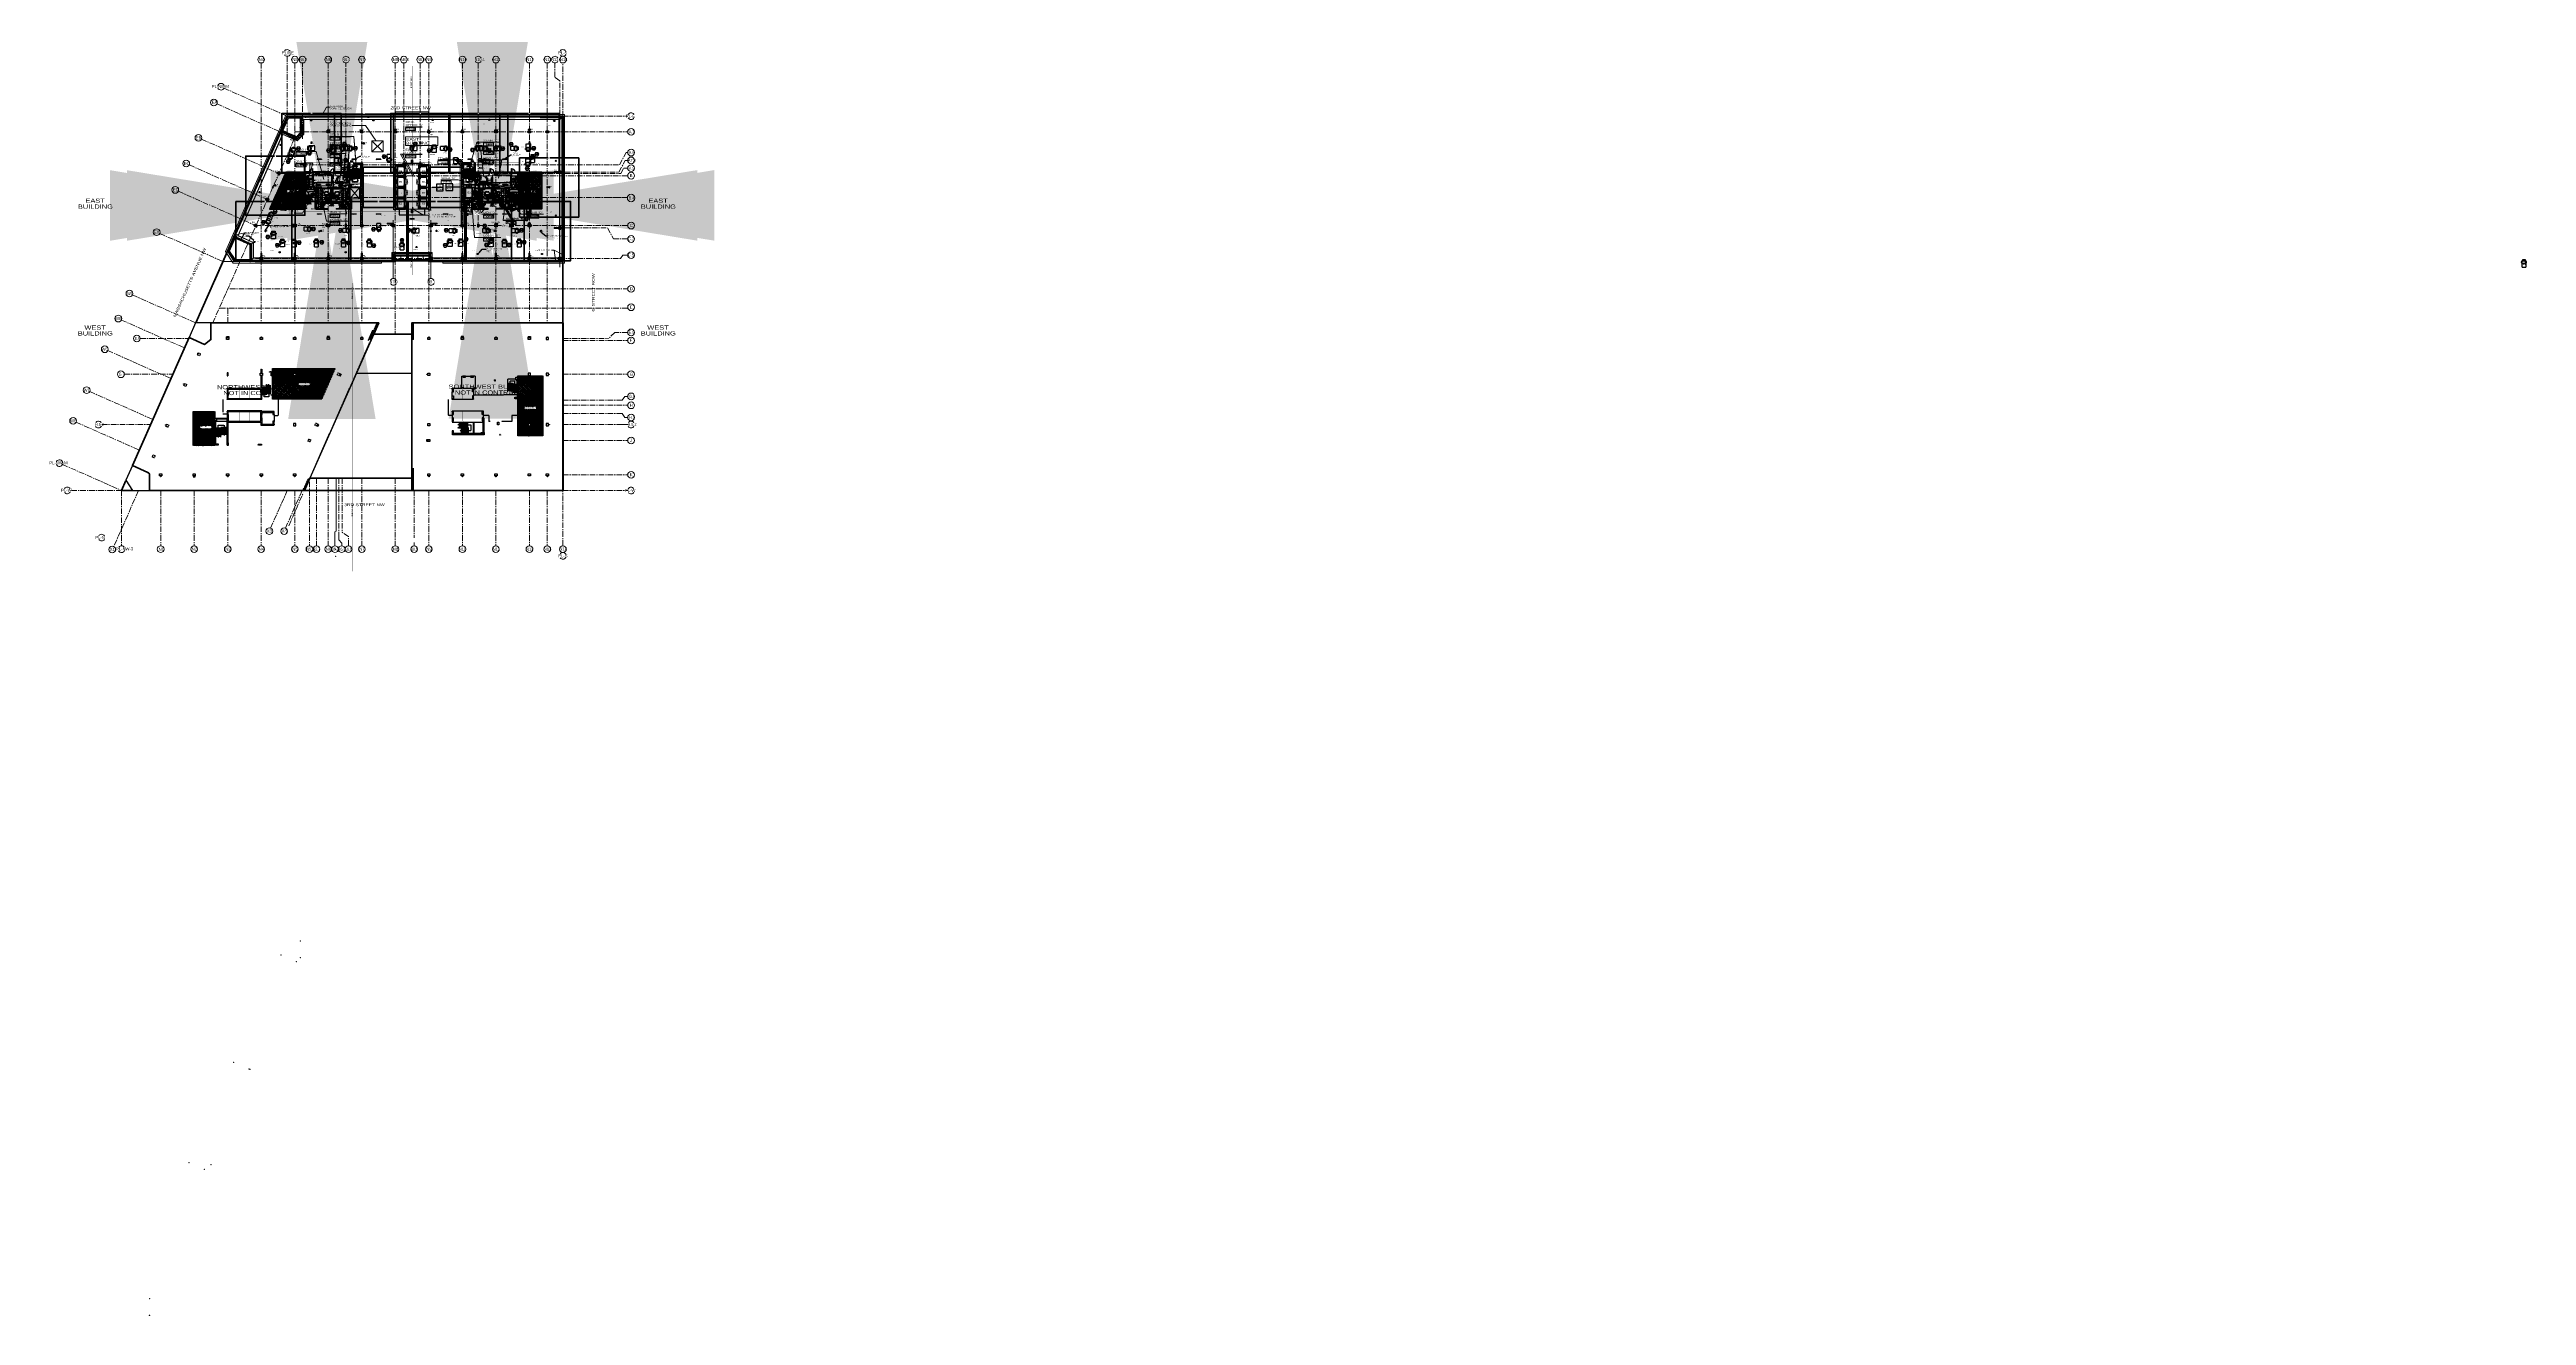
# Model space of a CAD drawing. Header units: inches. Extents: x -26575 to 27, y -11337 to 2257.
import ezdxf
from ezdxf import colors
from ezdxf.entities.mleader import LeaderData, LeaderLine
from ezdxf.enums import TextEntityAlignment as Align
from ezdxf.math import Vec2, Vec3

# ---------------------------------------------------------------- set-up
doc = ezdxf.new("R2010")
doc.units = ezdxf.units.IN
doc.header["$LTSCALE"] = 48
doc.header["$MEASUREMENT"] = 0
for name, pattern in [('A106$0$CENTER', [2, 1.25, -0.25, 0.25, -0.25]), ('A106$0$DGN Style 2', [238.33932, 143.003592, -95.335728]), ('A106$0$DGN Style 3', [333.675049, 238.33932, -95.335728]), ('A106$0$DGN Style 4', [381.581252, 190.671456, -95.335728, 0.238339, -95.335728]), ('A106$0$DGN Style 5', [1334.700194, 572.014369, -762.685825]), ('A106$0$DGN Style 6', [3626.571099, 1.906715, -762.685825, 1334.700194, -762.685825, 1.906715, -762.685825]), ('A112$0$CENTER', [2, 1.25, -0.25, 0.25, -0.25]), ('A112$0$HIDDEN2', [0.1875, 0.125, -0.0625]), ('CENTER2', [1.125, 0.75, -0.125, 0.125, -0.125]), ('DASHED', [0.75, 0.5, -0.25]), ('DASHED2', [0.375, 0.25, -0.125]), ('HIDDEN2', [0.1875, 0.125, -0.0625]), ('Matchline$0$DASHED', [0.75, 0.5, -0.25]), ('NB - 12th floor_plan$0$HIDDEN2', [0.1875, 0.125, -0.0625])]:
    doc.linetypes.add(name, pattern=pattern)
for name, color, linetype in [('0 @ 48', 7, 'Continuous'), ('0 @ 96', 7, 'Continuous'), ('A-Detl-Iden', 3, 'Continuous'), ('A106$0$A-ANNO-PATT', 8, 'Continuous'), ('A106$0$A-ANNO-PATT-1-12', 8, 'Continuous'), ('A106$0$A-ANNO-PATT-1-6', 8, 'Continuous'), ('A106$0$A-ANNO-PATT-1-8', 8, 'Continuous'), ('A106$0$A-ANNO-PATT-2-12', 8, 'Continuous'), ('A106$0$A-ANNO-PATT-3-12', 8, 'Continuous'), ('A106$0$A-ANNO-PATT-4-12', 8, 'Continuous'), ('A106$0$A-ANNO-PATT-4-8', 8, 'Continuous'), ('A106$0$A-ANNO-PATT-5-12', 8, 'Continuous'), ('A106$0$A-ANNO-PATT-6-12', 8, 'Continuous'), ('A106$0$A-ANNO-TEXT', 8, 'Continuous'), ('A106$0$A-ANNO-WEST', 8, 'Continuous'), ('A106$0$A-AREA-IDEN', 8, 'Continuous'), ('A106$0$A-CLNG-RAIL', 8, 'Continuous'), ('A106$0$A-CNOPY-ABOVE', 8, 'Continuous'), ('A106$0$A-COLS FLR 4-12', 8, 'Continuous'), ('A106$0$A-COLS-COL1-6', 8, 'Continuous'), ('A106$0$A-COLS-COL1-8', 8, 'Continuous'), ('A106$0$A-COLS-COL2-12', 8, 'Continuous'), ('A106$0$A-COLS-COL3-12', 8, 'Continuous'), ('A106$0$A-COLS-COL4-12', 8, 'Continuous'), ('A106$0$A-COLS-COL4-8', 8, 'Continuous'), ('A106$0$A-COLS-COL5-12', 8, 'Continuous'), ('A106$0$A-COLS-COL6-12', 8, 'Continuous'), ('A106$0$A-COUNTER', 8, 'Continuous'), ('A106$0$A-DOOR', 8, 'Continuous'), ('A106$0$A-DOOR-FRAM', 8, 'Continuous'), ('A106$0$A-ELEV-DDBT', 8, 'Continuous'), ('A106$0$A-EQPM-FEC', 8, 'Continuous'), ('A106$0$A-FLOR-AWNG', 8, 'Continuous'), ('A106$0$A-FLOR-CURB', 8, 'Continuous'), ('A106$0$A-FLOR-EVTR', 8, 'Continuous'), ('A106$0$A-FLOR-HLAREAS7-11', 8, 'Continuous'), ('A106$0$A-FLOR-HRAL', 8, 'Continuous'), ('A106$0$A-FLOR-LEVL', 8, 'Continuous'), ('A106$0$A-FLOR-OPENING', 8, 'Continuous'), ('A106$0$A-FLOR-PFIX', 8, 'Continuous'), ('A106$0$A-FLOR-SLAB', 8, 'Continuous'), ('A106$0$A-FLOR-SLEEVE', 8, 'Continuous'), ('A106$0$A-FLOR-SLEEVE-4-12', 8, 'Continuous'), ('A106$0$A-FLOR-SPCL', 8, 'Continuous'), ('A106$0$A-FLOR-SPRK', 8, 'Continuous'), ('A106$0$A-FLOR-STRCT-6-12', 8, 'Continuous'), ('A106$0$A-FLOR-STRS', 8, 'Continuous'), ('A106$0$A-GLAZ', 8, 'Continuous'), ('A106$0$A-GLAZ-ABOVE', 8, 'Continuous'), ('A106$0$A-GLAZ-CRNA', 8, 'Continuous'), ('A106$0$A-GLAZ-FULL', 8, 'Continuous'), ('A106$0$A-GRID-1DP0-15', 8, 'Continuous'), ('A106$0$A-GRID-GRD1-12', 8, 'CENTER2'), ('A106$0$A-GRID-GRD3-12', 8, 'Continuous'), ('A106$0$A-GRID-GRD4-9', 8, 'Continuous'), ('A106$0$A-GRID-GRDP0-12', 8, 'Continuous'), ('A106$0$A-GRID-GRDP0-14', 8, 'Continuous'), ('A106$0$A-GRID-GRDP0-15', 8, 'Continuous'), ('A106$0$A-GRID-GRDP0-9', 8, 'Continuous'), ('A106$0$A-GRID-ID1-12', 8, 'Continuous'), ('A106$0$A-GRID-ID3-12', 8, 'Continuous'), ('A106$0$A-GRID-ID4-9', 8, 'Continuous'), ('A106$0$A-GRID-IDP0-12', 8, 'Continuous'), ('A106$0$A-GRID-IDP0-14', 8, 'Continuous'), ('A106$0$A-GRID-IDP0-9', 8, 'Continuous'), ('A106$0$A-HVAC-RDFF', 8, 'Continuous'), ('A106$0$A-PLUMB-RISER', 8, 'Continuous'), ('A106$0$A-PLYWOOD', 8, 'Continuous'), ('A106$0$A-ROOF-GUTR', 8, 'Continuous'), ('A106$0$A-ROOF-LEAD-3-12', 8, 'Continuous'), ('A106$0$A-ROOF-LEAD-4-12', 8, 'Continuous'), ('A106$0$A-ROOF-SKYL', 8, 'Continuous'), ('A106$0$A-SCREEN-BEAM-GUTTER-4th', 8, 'Continuous'), ('A106$0$A-SLAB-DEPRESSION', 8, 'Continuous'), ('A106$0$A-SLAB-PLENUM', 8, 'Continuous'), ('A106$0$A-TERR-BELOW', 8, 'Continuous'), ('A106$0$A-WALL-FULL-INTR', 8, 'Continuous'), ('A106$0$bc105-11 - A-WALL-FIRE', 8, 'Continuous'), ('A106$0$bc105-11 - M-HVAC-Supp', 8, 'Continuous'), ('A106$0$C-PROP', 8, 'Continuous'), ('A106$0$E-RISER-SLEEVE', 8, 'Continuous'), ('A106$0$Level 1', 8, 'Continuous'), ('A106$0$Level 19', 8, 'Continuous'), ('A106$0$Level 20', 8, 'Continuous'), ('A106$0$Level 30', 8, 'Continuous'), ('A106$0$Level 46', 8, 'Continuous'), ('A106$0$M-HVAC', 8, 'Continuous'), ('A106$0$M-HVAC-FLDRAIN', 8, 'Continuous'), ('A106$0$S-BEAM-ELEV', 8, 'Continuous'), ('A106$0$tower crane', 8, 'Continuous'), ('A112$0$A-ANNO-IDEN', 8, 'Continuous'), ('A112$0$A-ANNO-PATT', 8, 'Continuous'), ('A112$0$A-ANNO-PATT- 4-12', 8, 'Continuous'), ('A112$0$A-ANNO-PATT-1-12', 8, 'Continuous'), ('A112$0$A-ANNO-PATT-2-12', 8, 'Continuous'), ('A112$0$A-ANNO-PATT-3-12', 8, 'Continuous'), ('A112$0$A-ANNO-PATT-4-12', 8, 'Continuous'), ('A112$0$A-ANNO-PATT-5-12', 8, 'Continuous'), ('A112$0$A-ANNO-PATT-6-12', 8, 'Continuous'), ('A112$0$A-ANNO-PATT-7-12', 8, 'Continuous'), ('A112$0$A-ANNO-PATT-9-12', 8, 'Continuous'), ('A112$0$A-ANNO-WEST', 8, 'Continuous'), ('A112$0$A-CLNG-OPNG', 8, 'Continuous'), ('A112$0$A-CLNG-RAIL', 8, 'Continuous'), ('A112$0$A-COLS-COL1-12', 8, 'Continuous'), ('A112$0$A-COLS-COL2-12', 8, 'Continuous'), ('A112$0$A-COLS-COL3-12', 8, 'Continuous'), ('A112$0$A-COLS-COL4-12', 8, 'Continuous'), ('A112$0$A-COLS-COL5-12', 8, 'Continuous'), ('A112$0$A-COLS-COL6-12', 8, 'Continuous'), ('A112$0$A-COLS-COL7-12', 8, 'Continuous'), ('A112$0$A-COLS-COL9-12', 8, 'Continuous'), ('A112$0$A-COUNTER', 8, 'Continuous'), ('A112$0$A-DOOR', 8, 'Continuous'), ('A112$0$A-DOOR-FRAM', 8, 'Continuous'), ('A112$0$A-ELEV-DDBT', 8, 'Continuous'), ('A112$0$A-EQPM-FEC', 8, 'Continuous'), ('A112$0$A-FLOR-AWNG', 8, 'Continuous'), ('A112$0$A-FLOR-CURB', 8, 'Continuous'), ('A112$0$A-FLOR-EVTR', 8, 'Continuous'), ('A112$0$A-FLOR-HLAREAS7-11', 8, 'Continuous'), ('A112$0$A-FLOR-HRAL', 8, 'Continuous'), ('A112$0$A-FLOR-LEVL', 8, 'Continuous'), ('A112$0$A-FLOR-OPENING', 8, 'Continuous'), ('A112$0$A-FLOR-OPENING-STAIR D', 8, 'A112$0$HIDDEN2'), ('A112$0$A-FLOR-PFIX', 8, 'Continuous'), ('A112$0$A-FLOR-SLAB', 8, 'Continuous'), ('A112$0$A-FLOR-SLEEVE', 8, 'Continuous'), ('A112$0$A-FLOR-SLEEVE-4-12', 8, 'Continuous'), ('A112$0$A-FLOR-SPCL', 8, 'Continuous'), ('A112$0$A-FLOR-SPRK', 8, 'Continuous'), ('A112$0$A-FLOR-STRCT-6-12', 8, 'Continuous'), ('A112$0$A-FLOR-STRS', 8, 'Continuous'), ('A112$0$A-GLAZ', 8, 'Continuous'), ('A112$0$A-GLAZ-ABOVE', 8, 'Continuous'), ('A112$0$A-GLAZ-CRNA', 8, 'Continuous'), ('A112$0$A-GLAZ-FULL', 8, 'Continuous'), ('A112$0$A-GRID-1DP0-15', 8, 'Continuous'), ('A112$0$A-GRID-COLS', 8, 'Continuous'), ('A112$0$A-GRID-GRD1-12', 8, 'Continuous'), ('A112$0$A-GRID-GRD3-12', 8, 'Continuous'), ('A112$0$A-GRID-GRDP0-12', 8, 'Continuous'), ('A112$0$A-GRID-GRDP0-14', 8, 'Continuous'), ('A112$0$A-GRID-GRDP0-15', 8, 'Continuous'), ('A112$0$A-GRID-ID1-12', 8, 'Continuous'), ('A112$0$A-GRID-ID3-12', 8, 'Continuous'), ('A112$0$A-GRID-IDP0-12', 8, 'Continuous'), ('A112$0$A-GRID-IDP0-14', 8, 'Continuous'), ('A112$0$A-HVAC-RDFF', 8, 'Continuous'), ('A112$0$A-PLUMB-RISER', 8, 'Continuous'), ('A112$0$A-PLYWOOD', 8, 'Continuous'), ('A112$0$A-ROOF-LEAD-3-12', 8, 'A112$0$CENTER'), ('A112$0$A-ROOF-LEAD-4-12', 8, 'Continuous'), ('A112$0$A-SLAB-DEPRESSION', 8, 'Continuous'), ('A112$0$A-WALL-FULL-INTR', 8, 'Continuous'), ('A112$0$A-WALL-GLASS-8-11', 8, 'Continuous'), ('A112$0$bc112 - A-WALL-FIRE', 8, 'Continuous'), ('A112$0$C-PROP', 8, 'Continuous'), ('A112$0$E-POWER-PNL', 8, 'Continuous'), ('A112$0$E-RISER-SLEEVE', 8, 'Continuous'), ('A112$0$F-PROT-ALRM', 8, 'Continuous'), ('A112$0$Level 1', 8, 'Continuous'), ('A112$0$Level 19', 8, 'Continuous'), ('A112$0$Level 20', 8, 'Continuous'), ('A112$0$Level 30', 8, 'Continuous'), ('A112$0$Level 46', 8, 'Continuous'), ('A112$0$M-CONC-PAD', 8, 'Continuous'), ('A112$0$M-HVAC', 8, 'Continuous'), ('A112$0$M-HVAC-FLDRAIN', 8, 'Continuous'), ('A112$0$M-HVAC-Supp', 8, 'Continuous'), ('A112$0$S-BEAM-ELEV', 8, 'Continuous'), ('A112$0$tower crane', 8, 'Continuous'), ('A612$0$A-CLNG-AVDC', 8, 'Continuous'), ('A612$0$A-CLNG-LITE', 3, 'Continuous'), ('A612$0$A-CLNG-MECH-RTRN', 8, 'Continuous'), ('A612$0$A-CLNG-MECH-SUPP', 8, 'Continuous'), ('A612$0$A-CLNG-OPNG', 8, 'Continuous'), ('A612$0$A-CLNG-PATT', 8, 'Continuous'), ('A612$0$A-CLNG-RAIL', 8, 'Continuous'), ('A612$0$A-CLNG-SFFT', 8, 'Continuous'), ('A612$0$A-COLS-COL1-12', 8, 'Continuous'), ('A612$0$A-FLOR-OPENING', 8, 'Continuous'), ('A612$0$A-FLOR-SLEEVE', 8, 'Continuous'), ('A612$0$A-FLOR-STRCT-6-12', 8, 'Continuous'), ('A612$0$A-SHAD-PAT1', 8, 'Continuous'), ('A612$0$br612 - E-Lite', 3, 'Continuous'), ('A612$0$br612 - Level 37', 8, 'Continuous'), ('A612$0$Level 36', 8, 'Continuous'), ('A612$0$M-HVAC-Supp', 8, 'Continuous'), ('ANNTEXT', 6, 'Continuous'), ('CLEAR', 1, 'HIDDEN2'), ('E-Anno-Note', 6, 'Continuous'), ('E-CNDT', 30, 'Continuous'), ('E-CNDT-POWR', 30, 'Continuous'), ('E-Emer-lite', 1, 'Continuous'), ('E-FIRE', 234, 'Continuous'), ('E-FIRE @ 96', 234, 'Continuous'), ('E-Fix', 3, 'DASHED2'), ('E-Lite', 53, 'Continuous'), ('E-Lite-Circ', 52, 'Continuous'), ('E-Lite-Emer', 13, 'Continuous'), ('E-Lite-Exit', 13, 'Continuous'), ('E-Lite-Swch @ 48', 53, 'Continuous'), ('E-Lite-Swch @ 96', 53, 'Continuous'), ('E-Powr-Circ', 232, 'Continuous'), ('E-Powr-Devc', 233, 'Continuous'), ('E-Powr-Devc @ 96', 233, 'Continuous'), ('E-POWR-EQPM', 234, 'Continuous'), ('E-TEXT', 6, 'Continuous'), ('EWIRE', 2, 'Continuous'), ('EWIRE @ 48', 2, 'Continuous'), ('G-Anno', 6, 'Continuous'), ('G-TEXT', 6, 'Continuous'), ('HAEQUIP', 94, 'Continuous'), ('M-HVAC-blck', 6, 'Continuous'), ('M-HVAC-clrn', 1, 'HIDDEN2'), ('M-HVAC-EQPM-FPTD', 94, 'Continuous'), ('M-HVAC-FUTR', 4, 'HIDDEN2'), ('M-HVAC-Supp', 93, 'Continuous'), ('M-HVAC-TEXT', 6, 'Continuous'), ('Matchline$0$Match Line', 5, 'Matchline$0$DASHED'), ('NB - 12th floor_plan$0$STCBEAMS', 1, 'NB - 12th floor_plan$0$HIDDEN2'), ('NB - 12th floor_plan$0$STCCOLS1', 1, 'NB - 12th floor_plan$0$HIDDEN2'), ('NB - 12th floor_plan$0$STFIN1', 1, 'NB - 12th floor_plan$0$HIDDEN2'), ('NB - 12th floor_plan$0$STHATCH', 1, 'NB - 12th floor_plan$0$HIDDEN2'), ('NB - 12th floor_plan$0$STPJ', 1, 'NB - 12th floor_plan$0$HIDDEN2'), ('NB - 12th floor_plan$0$STSBEAMS1', 1, 'NB - 12th floor_plan$0$HIDDEN2'), ('NB - 12th floor_plan$0$stslabfold', 1, 'NB - 12th floor_plan$0$HIDDEN2'), ('NB - 12th floor_plan$0$STSLABNOTCH', 1, 'NB - 12th floor_plan$0$HIDDEN2'), ('NB - 12th floor_plan$0$STSTAIRS1', 1, 'NB - 12th floor_plan$0$HIDDEN2'), ('NB - 12th floor_plan$0$STWETSTACK', 1, 'NB - 12th floor_plan$0$HIDDEN2'), ('XREF', 7, 'Continuous')]:
    doc.layers.add(name, color=color, linetype=linetype)
doc.layers.add('E-Fire-Covr', color=240, linetype='Continuous', lineweight=70, plot=False)
doc.styles.add('A106$0$Arial', font='arial.ttf', dxfattribs={"height": 0.076839})
doc.styles.add('A106$0$style-Arial', font='arial.ttf')
doc.styles.add('A112$0$Arial', font='arial.ttf', dxfattribs={"height": 0.076839})
doc.styles.add('A112$0$style-Arial', font='arial.ttf')
doc.styles.add('M08', font='arial.ttf', dxfattribs={"height": 7.68})
doc.styles.add('M10', font='arial.ttf', dxfattribs={"height": 9.6})
doc.styles.add('MAMEP ANNO', font='arial.ttf', dxfattribs={"height": 0.078125})
doc.styles.add('Matchline$0$Style-arial', font='arial.shx')
doc.styles.add('P10', font='arial.ttf', dxfattribs={"height": 0.1})
doc.styles.get("Standard").update_dxf_attribs({"font": 'simplex.shx'})
doc.dimstyles.get("Standard").update_dxf_attribs({"dimtxt": 0.18, "dimasz": 0.125, "dimexe": 0.18, "dimexo": 0.0625, "dimgap": 0.09, "dimtad": 0, "dimtih": 1, "dimtoh": 1, "dimdec": 4, "dimzin": 0, "dimdsep": 46, "dimtxsty": 'Standard', "dimcen": 0.09, "dimadec": 0, "dimazin": 0, "dimtfac": 1, "dimtdec": 4, "dimtofl": 0, "dimtmove": 0, "dimatfit": 3, "dimfxl": 1, "dimtolj": 1, "dimtzin": 0, "dimarcsym": 0})
doc.dimstyles.new('STANDARD_WS', dxfattribs={"dimscale": 3.333333, "dimtxt": 0.18, "dimasz": 0.18, "dimexe": 0.18, "dimexo": 0.0625, "dimgap": 0.09, "dimtad": 0, "dimtih": 1, "dimtoh": 1, "dimdec": 4, "dimzin": 0, "dimdsep": 46, "dimlunit": 4, "dimtxsty": 'Standard', "dimcen": 0.09, "dimadec": 0, "dimazin": 0, "dimtfac": 1, "dimtdec": 4, "dimtofl": 0, "dimtmove": 0, "dimatfit": 3, "dimfxl": 1, "dimfrac": 2, "dimtolj": 1, "dimtzin": 0, "dimarcsym": 0})

# ---------------------------------------------------------------- blocks, each defined once
blk = doc.blocks.new('A106$0$36D478')
at = {"layer": 'A106$0$A-DOOR', "linetype": 'Continuous', "lineweight": 0, "extrusion": (0, 0, -1)}
blk.add_arc((1, 6), 36, 0, 90, dxfattribs=at)
at = {"layer": 'A106$0$A-DOOR', "linetype": 'Continuous', "lineweight": 30}
blk.add_3dface([(-1, 42), (-3, 42), (-3, 6), (-1, 6)], dxfattribs=at)
at = {"layer": 'A106$0$A-DOOR-FRAM', "linetype": 'Continuous', "lineweight": 30}
for p, q in [((-38, 6), (-37, 6)), ((-38, 6), (-38, 6)), ((-38, 0), (-38, 0)), ((-37, 6), (-37, 4)), ((-37, 4), (-36, 4)), ((-36, 4), (-36, 0)), ((-1, 4), (-2, 4)), ((-2, 4), (-2, 0)), ((1, 6), (-1, 6)), ((-1, 6), (-1, 4)), ((1, 6), (1, 6)), ((1, 0), (1, 0)), ((-36, 0), (-38, 0)), ((-2, 0), (1, 0))]:
    blk.add_line(p, q, dxfattribs=at)
at = {"layer": 'A106$0$A-DOOR-FRAM', "linetype": 'Continuous', "lineweight": 13}
for p, q in [((-38, 6), (-37, 6)), ((-38, 6), (-38, 6)), ((-38, 6), (-38, 6)), ((-38, 0), (-38, 0)), ((-38, 0), (-38, 0)), ((-37, 6), (-37, 4)), ((-37, 4), (-36, 4)), ((-36, 4), (-36, 0)), ((0, 6), (-1, 6)), ((-1, 6), (-1, 4)), ((-1, 4), (-1, 4)), ((-1, 4), (-1, 0)), ((1, 6), (0, 6)), ((0, 6), (0, 6)), ((0, 0), (0, 0)), ((0, 0), (1, 0)), ((-36, 0), (-38, 0)), ((-1, 0), (0, 0))]:
    blk.add_line(p, q, dxfattribs=at)
blk = doc.blocks.new('*U327')
at = {"layer": 'A106$0$Level 46', "linetype": 'Continuous', "lineweight": 13}
for p, q in [((-8, 2), (-8, -18)), ((-8, 2), (0, 2)), ((0, 2), (0, 21))]:
    blk.add_line(p, q, dxfattribs=at)
at = {"layer": 'A106$0$Level 46', "linetype": 'Continuous', "lineweight": 0}
for p, q in [((-7, 2), (1, -2)), ((-1, 2), (1, 1)), ((0, 21), (8, 18)), ((0, 19), (8, 15)), ((0, 16), (8, 13)), ((0, 14), (8, 10)), ((0, 11), (8, 8)), ((0, 9), (8, 5)), ((0, 6), (8, 3)), ((0, 4), (5, 2)), ((-8, 0), (1, -5)), ((-8, -3), (1, -7)), ((-8, -5), (1, -10)), ((-8, -8), (1, -12)), ((-8, -11), (1, -15)), ((-8, -13), (1, -17)), ((-8, -16), (0, -19)), ((-8, -18), (-1, -21))]:
    blk.add_line(p, q, dxfattribs=at)
blk = doc.blocks.new('A106$0$STEP')
at = {"layer": 'A106$0$Level 46', "linetype": 'Continuous', "lineweight": 13}
blk.add_blockref('*U327', (0, -2), dxfattribs=at)
blk = doc.blocks.new('*U329')
at = {"layer": 'A106$0$Level 46', "linetype": 'Continuous', "lineweight": 0}
for p, q in [((-8, 18), (-1, 21)), ((-8, 16), (0, 19)), ((-8, 13), (1, 17)), ((-8, 11), (1, 15)), ((-8, 8), (1, 12)), ((-8, 5), (1, 10)), ((-8, 3), (1, 7)), ((-8, 0), (1, 5)), ((-7, -2), (1, 2)), ((-1, -2), (1, -1)), ((0, -4), (5, -2)), ((0, -6), (8, -3)), ((0, -9), (8, -5)), ((0, -11), (8, -8)), ((0, -14), (8, -10)), ((0, -16), (8, -13)), ((0, -19), (8, -15)), ((0, -21), (8, -18))]:
    blk.add_line(p, q, dxfattribs=at)
at = {"layer": 'A106$0$Level 46', "linetype": 'Continuous', "lineweight": 13}
for p, q in [((-8, -2), (-8, 18)), ((-8, -2), (0, -2)), ((0, -2), (0, -21))]:
    blk.add_line(p, q, dxfattribs=at)
blk = doc.blocks.new('A106$0$STEP_1')
at = {"layer": 'A106$0$Level 46', "linetype": 'Continuous', "lineweight": 13}
blk.add_blockref('*U329', (0, 2), dxfattribs=at)
blk = doc.blocks.new('A106$0$36D478_1')
at = {"layer": 'A106$0$A-DOOR', "linetype": 'Continuous', "lineweight": 0, "extrusion": (0, 0, -1)}
blk.add_arc((5, -1), 36, 270, 360, dxfattribs=at)
at = {"layer": 'A106$0$A-DOOR', "linetype": 'Continuous', "lineweight": 30}
blk.add_3dface([(-41, -1), (-41, -3), (-5, -3), (-5, -1)], dxfattribs=at)
at = {"layer": 'A106$0$A-DOOR-FRAM', "linetype": 'Continuous', "lineweight": 30}
for p, q in [((-5, 1), (-5, -1)), ((-5, 1), (-5, 1)), ((0, -2), (0, 1)), ((0, 1), (0, 1)), ((-5, -1), (-3, -1)), ((-5, -38), (-5, -37)), ((-5, -37), (-3, -37)), ((-5, -38), (-5, -38)), ((-3, -1), (-3, -2)), ((-3, -2), (0, -2)), ((-3, -37), (-3, -36)), ((-3, -36), (0, -36)), ((0, -36), (0, -38)), ((0, -38), (0, -38))]:
    blk.add_line(p, q, dxfattribs=at)
at = {"layer": 'A106$0$A-DOOR-FRAM', "linetype": 'Continuous', "lineweight": 13}
for p, q in [((-5, 1), (-5, 0)), ((-5, 0), (-5, -1)), ((-5, 0), (-5, 0)), ((0, 0), (0, 1)), ((0, -1), (0, 0)), ((0, 0), (0, 0)), ((-5, -1), (-3, -1)), ((-5, -38), (-5, -37)), ((-5, -37), (-3, -37)), ((-5, -38), (-5, -38)), ((-5, -38), (-5, -38)), ((-3, -1), (-3, -1)), ((-3, -1), (0, -1)), ((-3, -37), (-3, -36)), ((-3, -36), (0, -36)), ((0, -36), (0, -38)), ((0, -38), (0, -38)), ((0, -38), (0, -38))]:
    blk.add_line(p, q, dxfattribs=at)
blk = doc.blocks.new('A106$0$400#_cab')
at = {"layer": 'A106$0$A-FLOR-EVTR', "linetype": 'Continuous', "lineweight": 0}
for p, q in [((-85, 20), (-90, 20)), ((-90, 20), (-90, -19)), ((-87, 13), (-89, 13)), ((-89, 13), (-89, -13)), ((-87, 23), (-88, 23)), ((-87, 23), (-88, 23)), ((-88, 20), (-88, 23)), ((-87, 20), (-87, 23)), ((-87, -13), (-87, 13)), ((-85, -19), (-85, 20)), ((-82, 48), (-82, -48)), ((-82, 48), (-8, 48)), ((-80, 46), (-15, 46)), ((-80, 46), (-80, -46)), ((-15, 46), (-15, 33)), ((-15, 33), (-12, 33)), ((-11, -34), (-11, 34)), ((-9, 34), (-11, 34)), ((-9, 0), (-11, 0)), ((-9, -34), (-9, 34)), ((-8, 48), (-8, -48)), ((-7, 45), (-7, -45)), ((-7, 45), (0, 45)), ((-4, -34), (-4, 34)), ((-2, 34), (-4, 34)), ((-2, 0), (-4, 0)), ((-2, -34), (-2, 34)), ((-90, -19), (-85, -19)), ((-89, -13), (-87, -13)), ((-88, -22), (-88, -19)), ((-87, -22), (-88, -22)), ((-87, -22), (-88, -22)), ((-87, -22), (-87, -19)), ((-82, -48), (-8, -48)), ((-80, -46), (-15, -46)), ((-15, -33), (-12, -33)), ((-15, -33), (-15, -46)), ((-9, -34), (-11, -34)), ((-7, -45), (0, -45)), ((-2, -34), (-4, -34))]:
    blk.add_line(p, q, dxfattribs=at)
blk = doc.blocks.new('A106$0$400#_cab_1')
at = {"layer": 'A106$0$A-FLOR-EVTR', "linetype": 'Continuous', "lineweight": 0}
for p, q in [((7, 45), (0, 45)), ((2, -34), (2, 34)), ((2, 34), (4, 34)), ((2, 0), (4, 0)), ((4, -34), (4, 34)), ((7, 45), (7, -45)), ((8, 48), (8, -48)), ((82, 48), (8, 48)), ((9, -34), (9, 34)), ((9, 34), (11, 34)), ((9, 0), (11, 0)), ((11, -34), (11, 34)), ((15, 33), (12, 33)), ((80, 46), (15, 46)), ((15, 46), (15, 33)), ((80, 46), (80, -46)), ((82, 48), (82, -48)), ((85, 20), (90, 20)), ((85, -19), (85, 20)), ((87, 20), (87, 23)), ((87, 23), (88, 23)), ((87, 23), (88, 23)), ((87, 13), (89, 13)), ((87, -13), (87, 13)), ((88, 20), (88, 23)), ((89, 13), (89, -13)), ((90, 20), (90, -19)), ((7, -45), (0, -45)), ((2, -34), (4, -34)), ((82, -48), (8, -48)), ((9, -34), (11, -34)), ((15, -33), (12, -33)), ((15, -33), (15, -46)), ((80, -46), (15, -46)), ((90, -19), (85, -19)), ((89, -13), (87, -13)), ((87, -22), (87, -19)), ((87, -22), (88, -22)), ((87, -22), (88, -22)), ((88, -22), (88, -19))]:
    blk.add_line(p, q, dxfattribs=at)
blk = doc.blocks.new('A106$0$36D478_2')
at = {"layer": 'A106$0$A-DOOR', "linetype": 'Continuous', "lineweight": 0, "extrusion": (0, 0, -1)}
blk.add_arc((1, 5), 36, 0, 90, dxfattribs=at)
at = {"layer": 'A106$0$A-DOOR', "linetype": 'Continuous', "lineweight": 30}
blk.add_3dface([(-1, 41), (-3, 41), (-3, 5), (-1, 5)], dxfattribs=at)
at = {"layer": 'A106$0$A-DOOR-FRAM', "linetype": 'Continuous', "lineweight": 13}
for p, q in [((-38, 5), (-37, 5)), ((-38, 5), (-38, 5)), ((-38, 5), (-38, 5)), ((-38, 0), (-38, 0)), ((-38, 0), (-38, 0)), ((-37, 5), (-37, 3)), ((-37, 3), (-36, 3)), ((-36, 3), (-36, 0)), ((0, 5), (-1, 5)), ((-1, 5), (-1, 3)), ((-1, 3), (-1, 3)), ((-1, 3), (-1, 0)), ((1, 5), (0, 5)), ((0, 5), (0, 5)), ((0, 0), (0, 0)), ((0, 0), (1, 0)), ((-36, 0), (-38, 0)), ((-1, 0), (0, 0))]:
    blk.add_line(p, q, dxfattribs=at)
at = {"layer": 'A106$0$A-DOOR-FRAM', "linetype": 'Continuous', "lineweight": 30}
for p, q in [((-38, 5), (-37, 5)), ((-38, 5), (-38, 5)), ((-38, 0), (-38, 0)), ((-37, 5), (-37, 3)), ((-37, 3), (-36, 3)), ((-36, 3), (-36, 0)), ((-1, 3), (-2, 3)), ((-2, 3), (-2, 0)), ((1, 5), (-1, 5)), ((-1, 5), (-1, 3)), ((1, 5), (1, 5)), ((1, 0), (1, 0)), ((-36, 0), (-38, 0)), ((-2, 0), (1, 0))]:
    blk.add_line(p, q, dxfattribs=at)
blk = doc.blocks.new('*U334')
at = {"layer": 'A106$0$A-EQPM-FEC', "linetype": 'Continuous', "lineweight": 13}
blk.add_hatch(color=256, dxfattribs=at).paths.add_polyline_path([(-4, -3), (-4, 3), (-6, 3), (-6, 3), (6, 3), (6, 3), (5, 3), (5, -3)])
blk.add_line((6, 3), (-6, 3), dxfattribs=at)
blk = doc.blocks.new('*U335')
at = {"layer": 'A106$0$A-FLOR-HRAL', "linetype": 'Continuous', "lineweight": 0}
for p, q in [((-1, 2), (-1, 2)), ((-1, -2), (-1, 2)), ((-1, 0), (-1, 1)), ((-1, 0), (1, 0)), ((-1, 0), (-1, -1)), ((-1, 0), (1, 0)), ((-1, -2), (-1, -2))]:
    blk.add_line(p, q, dxfattribs=at)
for centre, radius, start, end in [((-1, 1), 0.188, 0, 90), ((-1, 0), 0.125, 90, 180), ((-1, -1), 0.188, 270, 0)]:
    blk.add_arc(centre, radius, start, end, dxfattribs=at)
at = {"layer": 'A106$0$A-FLOR-HRAL', "linetype": 'Continuous', "lineweight": 0, "extrusion": (0, 0, -1)}
blk.add_arc((1, 0), 0.125, 270, 0, dxfattribs=at)
blk = doc.blocks.new('*U336')
at = {"layer": 'A106$0$A-FLOR-HRAL', "linetype": 'Continuous', "lineweight": 0}
for p, q in [((-1, 2), (-1, 2)), ((-1, 2), (-1, -2)), ((-1, 0), (-1, 1)), ((-1, 0), (1, 0)), ((-1, 0), (1, 0)), ((-1, 0), (-1, -1)), ((-1, -2), (-1, -2))]:
    blk.add_line(p, q, dxfattribs=at)
at = {"layer": 'A106$0$A-FLOR-HRAL', "linetype": 'Continuous', "lineweight": 0, "extrusion": (0, 0, -1)}
for centre, radius, start, end in [((1, 1), 0.188, 90, 180), ((1, 0), 0.125, 270, 0), ((1, -1), 0.188, 180, 270)]:
    blk.add_arc(centre, radius, start, end, dxfattribs=at)
at = {"layer": 'A106$0$A-FLOR-HRAL', "linetype": 'Continuous', "lineweight": 0}
blk.add_arc((-1, 0), 0.125, 90, 180, dxfattribs=at)
blk = doc.blocks.new('*U337')
at = {"layer": 'A106$0$A-FLOR-HRAL', "linetype": 'Continuous', "lineweight": 0}
for p, q in [((1, 0), (-1, 0)), ((1, 2), (1, 2)), ((1, 2), (1, -2)), ((1, 0), (1, 1)), ((1, 0), (-1, 0)), ((1, 0), (1, -1)), ((1, -2), (1, -2))]:
    blk.add_line(p, q, dxfattribs=at)
for centre, radius, start, end in [((1, 1), 0.188, 90, 180), ((1, 0), 0.125, 270, 0), ((1, -1), 0.188, 180, 270)]:
    blk.add_arc(centre, radius, start, end, dxfattribs=at)
at = {"layer": 'A106$0$A-FLOR-HRAL', "linetype": 'Continuous', "lineweight": 0, "extrusion": (0, 0, -1)}
blk.add_arc((-1, 0), 0.125, 90, 180, dxfattribs=at)
blk = doc.blocks.new('*U338')
at = {"layer": 'A106$0$A-FLOR-HRAL', "linetype": 'Continuous', "lineweight": 0}
for p, q in [((1, 0), (-1, 0)), ((1, 2), (1, 2)), ((1, -2), (1, 2)), ((1, 0), (1, 1)), ((1, 0), (1, -1)), ((1, 0), (-1, 0)), ((1, -2), (1, -2))]:
    blk.add_line(p, q, dxfattribs=at)
at = {"layer": 'A106$0$A-FLOR-HRAL', "linetype": 'Continuous', "lineweight": 0, "extrusion": (0, 0, -1)}
for centre, radius, start, end in [((-1, 1), 0.188, 0, 90), ((-1, 0), 0.125, 90, 180), ((-1, -1), 0.188, 270, 0)]:
    blk.add_arc(centre, radius, start, end, dxfattribs=at)
at = {"layer": 'A106$0$A-FLOR-HRAL', "linetype": 'Continuous', "lineweight": 0}
blk.add_arc((1, 0), 0.125, 270, 0, dxfattribs=at)
blk = doc.blocks.new('*U339')
at = {"layer": 'A106$0$A-EQPM-FEC', "linetype": 'Continuous', "lineweight": 13}
blk.add_hatch(color=256, dxfattribs=at).paths.add_polyline_path([(-6, -3), (-6, -3), (-5, -3), (-5, 3), (4, 3), (4, -3), (6, -3), (6, -3)])
blk.add_line((-6, -3), (6, -3), dxfattribs=at)
blk = doc.blocks.new('*U340')
at = {"layer": 'A106$0$A-DOOR', "linetype": 'Continuous', "lineweight": 0, "extrusion": (0, 0, -1)}
blk.add_arc((22, 19), 44, 180, 270, dxfattribs=at)
at = {"layer": 'A106$0$A-DOOR', "linetype": 'Continuous', "lineweight": 30}
blk.add_3dface([(-22, -25), (-20, -25), (-20, 19), (-22, 19)], dxfattribs=at)
at = {"layer": 'A106$0$A-DOOR-FRAM', "linetype": 'Continuous', "lineweight": 30}
for p, q in [((-21, 25), (-24, 25)), ((-24, 25), (-24, 25)), ((-24, 19), (-22, 19)), ((-24, 19), (-24, 19)), ((-22, 19), (-22, 21)), ((-22, 21), (-21, 21)), ((-21, 21), (-21, 25)), ((21, 25), (24, 25)), ((21, 21), (21, 25)), ((22, 21), (21, 21)), ((22, 19), (22, 21)), ((24, 19), (22, 19)), ((24, 25), (24, 25)), ((24, 19), (24, 19))]:
    blk.add_line(p, q, dxfattribs=at)
at = {"layer": 'A106$0$A-DOOR-FRAM', "linetype": 'Continuous', "lineweight": 13}
for p, q in [((-23, 25), (-24, 25)), ((-24, 19), (-23, 19)), ((-21, 25), (-23, 25)), ((-23, 25), (-23, 25)), ((-23, 19), (-22, 19)), ((-23, 19), (-23, 19)), ((-22, 19), (-22, 21)), ((-22, 21), (-21, 21)), ((-21, 21), (-21, 25)), ((21, 21), (21, 25)), ((21, 25), (23, 25)), ((22, 21), (21, 21)), ((22, 19), (22, 21)), ((23, 19), (22, 19)), ((23, 25), (23, 25)), ((23, 25), (24, 25)), ((24, 19), (23, 19)), ((23, 19), (23, 19))]:
    blk.add_line(p, q, dxfattribs=at)
blk = doc.blocks.new('*U341')
at = {"layer": 'A106$0$A-FLOR-STRCT-6-12', "linetype": 'A106$0$DGN Style 3', "lineweight": 0}
for p, q in [((-53, -60), (52, 60)), ((52, -60), (-53, 60))]:
    blk.add_line(p, q, dxfattribs=at)
at = {"layer": 'A106$0$A-FLOR-STRCT-6-12', "linetype": 'A106$0$DGN Style 3', "lineweight": 13}
blk.add_3dface([(-53, 60), (52, 60), (52, -60), (-53, -60)], dxfattribs=at)
blk = doc.blocks.new('*D343', base_point=(0, 0))
at = {"layer": 'A106$0$A-FLOR-SLEEVE', "linetype": 'Continuous', "lineweight": 0}
for p, q in [((-4, 0), (4, 0)), ((0, -4), (0, 4))]:
    blk.add_line(p, q, dxfattribs=at)
blk = doc.blocks.new('*U342')
at = {"layer": 'A106$0$A-FLOR-SLEEVE', "linetype": 'Continuous', "lineweight": 13}
blk.add_circle((0, 0), 3, dxfattribs=at)
at = {"layer": 'A106$0$A-FLOR-SLEEVE', "linetype": 'Continuous', "lineweight": 0}
blk.add_blockref('*D343', (0, 0), dxfattribs=at)
blk = doc.blocks.new('*U344')
at = {"layer": 'A106$0$A-FLOR-STRCT-6-12', "linetype": 'A106$0$DGN Style 3', "lineweight": 13}
for p, q in [((50, 78), (-50, 78)), ((-50, -78), (-50, 78)), ((50, 78), (50, -56)), ((4, -78), (-50, -78)), ((50, -56), (4, -56)), ((4, -78), (4, -56))]:
    blk.add_line(p, q, dxfattribs=at)
at = {"layer": 'A106$0$A-FLOR-STRCT-6-12', "linetype": 'A106$0$DGN Style 3', "lineweight": 0}
for p, q in [((-50, 78), (36, -56)), ((-50, -78), (50, 78))]:
    blk.add_line(p, q, dxfattribs=at)
at = {"layer": 'A106$0$A-FLOR-STRCT-6-12', "linetype": 'A106$0$DGN Style 3', "lineweight": 13}
blk.add_point((4, -78), dxfattribs=at)
blk = doc.blocks.new('*D346', base_point=(0, 0))
at = {"linetype": 'Continuous', "lineweight": 0}
for p, q in [((-1, 0), (1, 0)), ((0, -1), (0, 1))]:
    blk.add_line(p, q, dxfattribs=at)
blk = doc.blocks.new('*U345')
at = {"layer": 'A106$0$E-RISER-SLEEVE', "linetype": 'Continuous', "lineweight": 13}
blk.add_circle((0, 0), 0.5, dxfattribs=at)
at = {"linetype": 'Continuous', "lineweight": 0}
blk.add_blockref('*D346', (0, 0), dxfattribs=at)
blk = doc.blocks.new('*D348', base_point=(0, 0))
at = {"linetype": 'Continuous', "lineweight": 0}
for p, q in [((-1, 0), (1, 0)), ((0, -1), (0, 1))]:
    blk.add_line(p, q, dxfattribs=at)
blk = doc.blocks.new('*U347')
at = {"layer": 'A106$0$E-RISER-SLEEVE', "linetype": 'Continuous', "lineweight": 13}
blk.add_circle((0, 0), 1, dxfattribs=at)
at = {"linetype": 'Continuous', "lineweight": 0}
blk.add_blockref('*D348', (0, 0), dxfattribs=at)
blk = doc.blocks.new('*D350', base_point=(0, 0))
at = {"layer": 'A106$0$A-FLOR-SLEEVE', "linetype": 'Continuous', "lineweight": 0}
for p, q in [((-6, 0), (6, 0)), ((0, -6), (0, 6))]:
    blk.add_line(p, q, dxfattribs=at)
blk = doc.blocks.new('*U349')
at = {"layer": 'A106$0$A-FLOR-SLEEVE', "linetype": 'Continuous', "lineweight": 13}
blk.add_circle((0, 0), 5, dxfattribs=at)
at = {"layer": 'A106$0$A-FLOR-SLEEVE', "linetype": 'Continuous', "lineweight": 0}
blk.add_blockref('*D350', (0, 0), dxfattribs=at)
blk = doc.blocks.new('*D352', base_point=(0, 0))
at = {"layer": 'A106$0$A-FLOR-SLEEVE', "linetype": 'Continuous', "lineweight": 0}
for p, q in [((0, -8), (0, 8)), ((-8, 0), (8, 0))]:
    blk.add_line(p, q, dxfattribs=at)
blk = doc.blocks.new('*U351')
at = {"layer": 'A106$0$A-FLOR-SLEEVE', "linetype": 'Continuous', "lineweight": 13}
blk.add_circle((0, 0), 7, dxfattribs=at)
at = {"layer": 'A106$0$A-FLOR-SLEEVE', "linetype": 'Continuous', "lineweight": 0}
blk.add_blockref('*D352', (0, 0), dxfattribs=at)
blk = doc.blocks.new('*D354', base_point=(0, 0))
at = {"layer": 'A106$0$A-FLOR-SLEEVE', "linetype": 'Continuous', "lineweight": 0}
for p, q in [((-2, 0), (2, 0)), ((0, -2), (0, 2))]:
    blk.add_line(p, q, dxfattribs=at)
blk = doc.blocks.new('*U353')
at = {"layer": 'A106$0$A-FLOR-SLEEVE', "linetype": 'Continuous', "lineweight": 13}
blk.add_circle((0, 0), 1.5, dxfattribs=at)
at = {"layer": 'A106$0$A-FLOR-SLEEVE', "linetype": 'Continuous', "lineweight": 0}
blk.add_blockref('*D354', (0, 0), dxfattribs=at)
blk = doc.blocks.new('*D356', base_point=(0, 0))
at = {"layer": 'A106$0$A-FLOR-SLEEVE', "linetype": 'Continuous', "lineweight": 0}
for p, q in [((-2, 0), (2, 0)), ((0, -2), (0, 2))]:
    blk.add_line(p, q, dxfattribs=at)
blk = doc.blocks.new('*U355')
at = {"layer": 'A106$0$A-FLOR-SLEEVE', "linetype": 'Continuous', "lineweight": 13}
blk.add_circle((0, 0), 1.5, dxfattribs=at)
at = {"layer": 'A106$0$A-FLOR-SLEEVE', "linetype": 'Continuous', "lineweight": 0}
blk.add_blockref('*D356', (0, 0), dxfattribs=at)
blk = doc.blocks.new('*D358', base_point=(0, 0))
at = {"layer": 'A106$0$A-FLOR-SLEEVE', "linetype": 'Continuous', "lineweight": 0}
for p, q in [((0, -5), (0, 5)), ((-5, 0), (5, 0))]:
    blk.add_line(p, q, dxfattribs=at)
blk = doc.blocks.new('*U357')
at = {"layer": 'A106$0$A-FLOR-SLEEVE', "linetype": 'Continuous', "lineweight": 13}
blk.add_circle((0, 0), 4, dxfattribs=at)
at = {"layer": 'A106$0$A-FLOR-SLEEVE', "linetype": 'Continuous', "lineweight": 0}
blk.add_blockref('*D358', (0, 0), dxfattribs=at)
blk = doc.blocks.new('*D360', base_point=(0, 0))
at = {"layer": 'A106$0$A-FLOR-SLEEVE', "linetype": 'Continuous', "lineweight": 0}
for p, q in [((-3, 0), (3, 0)), ((0, -3), (0, 3))]:
    blk.add_line(p, q, dxfattribs=at)
blk = doc.blocks.new('*U359')
at = {"layer": 'A106$0$A-FLOR-SLEEVE', "linetype": 'Continuous', "lineweight": 13}
blk.add_circle((0, 0), 2.5, dxfattribs=at)
at = {"layer": 'A106$0$A-FLOR-SLEEVE', "linetype": 'Continuous', "lineweight": 0}
blk.add_blockref('*D360', (0, 0), dxfattribs=at)
blk = doc.blocks.new('*D362', base_point=(0, 0))
at = {"layer": 'A106$0$A-FLOR-SLEEVE', "linetype": 'Continuous', "lineweight": 0}
for p, q in [((0, -4), (0, 4)), ((4, 0), (-4, 0))]:
    blk.add_line(p, q, dxfattribs=at)
blk = doc.blocks.new('*U361')
at = {"layer": 'A106$0$A-FLOR-SLEEVE', "linetype": 'Continuous', "lineweight": 13, "extrusion": (0, 0, -1)}
blk.add_circle((0, 0), 3, dxfattribs=at)
at = {"layer": 'A106$0$A-FLOR-SLEEVE', "linetype": 'Continuous', "lineweight": 0}
blk.add_blockref('*D362', (0, 0), dxfattribs=at)
blk = doc.blocks.new('*D364', base_point=(0, 0))
at = {"layer": 'A106$0$A-FLOR-SLEEVE', "linetype": 'Continuous', "lineweight": 0}
for p, q in [((0, -3), (0, 3)), ((3, 0), (-3, 0))]:
    blk.add_line(p, q, dxfattribs=at)
blk = doc.blocks.new('*U363')
at = {"layer": 'A106$0$A-FLOR-SLEEVE', "linetype": 'Continuous', "lineweight": 13, "extrusion": (0, 0, -1)}
blk.add_circle((0, 0), 2.5, dxfattribs=at)
at = {"layer": 'A106$0$A-FLOR-SLEEVE', "linetype": 'Continuous', "lineweight": 0}
blk.add_blockref('*D364', (0, 0), dxfattribs=at)
blk = doc.blocks.new('*D366', base_point=(0, 0))
at = {"layer": 'A106$0$A-FLOR-SLEEVE', "linetype": 'Continuous', "lineweight": 0}
for p, q in [((0, -3), (0, 3)), ((3, 0), (-3, 0))]:
    blk.add_line(p, q, dxfattribs=at)
blk = doc.blocks.new('*U365')
at = {"layer": 'A106$0$A-FLOR-SLEEVE', "linetype": 'Continuous', "lineweight": 13, "extrusion": (0, 0, -1)}
blk.add_circle((0, 0), 2, dxfattribs=at)
at = {"layer": 'A106$0$A-FLOR-SLEEVE', "linetype": 'Continuous', "lineweight": 0}
blk.add_blockref('*D366', (0, 0), dxfattribs=at)
blk = doc.blocks.new('*D368', base_point=(0, 0))
at = {"layer": 'A106$0$A-FLOR-SLEEVE', "linetype": 'Continuous', "lineweight": 0}
for p, q in [((-3, 0), (3, 0)), ((0, -3), (0, 3))]:
    blk.add_line(p, q, dxfattribs=at)
blk = doc.blocks.new('*U367')
at = {"layer": 'A106$0$A-FLOR-SLEEVE', "linetype": 'Continuous', "lineweight": 13}
blk.add_circle((0, 0), 2, dxfattribs=at)
at = {"layer": 'A106$0$A-FLOR-SLEEVE', "linetype": 'Continuous', "lineweight": 0}
blk.add_blockref('*D368', (0, 0), dxfattribs=at)
blk = doc.blocks.new('*D370', base_point=(0, 0))
at = {"layer": 'A106$0$A-FLOR-SLEEVE', "linetype": 'Continuous', "lineweight": 0}
for p, q in [((0, -40), (0, 40)), ((-40, 0), (40, 0))]:
    blk.add_line(p, q, dxfattribs=at)
blk = doc.blocks.new('*U369')
at = {"layer": 'A106$0$A-FLOR-SLEEVE', "linetype": 'Continuous', "lineweight": 13}
blk.add_circle((0, 0), 32, dxfattribs=at)
at = {"layer": 'A106$0$A-FLOR-SLEEVE', "linetype": 'Continuous', "lineweight": 0}
blk.add_blockref('*D370', (0, 0), dxfattribs=at)
blk = doc.blocks.new('*U371')
at = {"linetype": 'Continuous', "lineweight": 0}
for p, q in [((-9, 0, 0), (9, 0, 0)), ((0, -9, 0), (0, 9, 0))]:
    blk.add_line(p, q, dxfattribs=at)
at = {"layer": 'A106$0$E-RISER-SLEEVE', "linetype": 'Continuous', "lineweight": 0}
for radius in [13, 11.6]:
    blk.add_circle((0, 0, 0), radius, dxfattribs=at)
at = {"layer": 'A106$0$E-RISER-SLEEVE', "linetype": 'Continuous', "lineweight": 13}
blk.add_circle((0, 0, 0), 8, dxfattribs=at)
blk = doc.blocks.new('*U372')
at = {"linetype": 'Continuous', "lineweight": 0}
for p, q in [((-20, 0, 0), (20, 0, 0)), ((0, -20, 0), (0, 20, 0))]:
    blk.add_line(p, q, dxfattribs=at)
at = {"layer": 'A106$0$E-RISER-SLEEVE', "linetype": 'Continuous', "lineweight": 0}
for radius in [21.5, 20.2]:
    blk.add_circle((0, 0, 0), radius, dxfattribs=at)
at = {"layer": 'A106$0$E-RISER-SLEEVE', "linetype": 'Continuous', "lineweight": 13}
blk.add_circle((0, 0, 0), 16, dxfattribs=at)
blk = doc.blocks.new('*U373')
at = {"linetype": 'Continuous', "lineweight": 0}
for p, q in [((-9, 0, 0), (9, 0, 0)), ((0, -9, 0), (0, 9, 0))]:
    blk.add_line(p, q, dxfattribs=at)
at = {"layer": 'A106$0$E-RISER-SLEEVE', "linetype": 'Continuous', "lineweight": 0}
for radius in [13, 11.6]:
    blk.add_circle((0, 0, 0), radius, dxfattribs=at)
at = {"layer": 'A106$0$E-RISER-SLEEVE', "linetype": 'Continuous', "lineweight": 13}
blk.add_circle((0, 0, 0), 8, dxfattribs=at)
blk = doc.blocks.new('*U374')
at = {"linetype": 'Continuous', "lineweight": 0}
for p, q in [((-16, 0, 0), (16, 0, 0)), ((0, -16, 0), (0, 16, 0))]:
    blk.add_line(p, q, dxfattribs=at)
at = {"layer": 'A106$0$E-RISER-SLEEVE', "linetype": 'Continuous', "lineweight": 0}
for radius in [17.5, 16.1]:
    blk.add_circle((0, 0, 0), radius, dxfattribs=at)
at = {"layer": 'A106$0$E-RISER-SLEEVE', "linetype": 'Continuous', "lineweight": 13}
blk.add_circle((0, 0, 0), 12, dxfattribs=at)
blk = doc.blocks.new('*D376', base_point=(0, 0))
at = {"layer": 'A106$0$A-FLOR-SLEEVE', "linetype": 'Continuous', "lineweight": 0}
for p, q in [((4, 0), (-4, 0)), ((0, -4), (0, 4))]:
    blk.add_line(p, q, dxfattribs=at)
blk = doc.blocks.new('*U375')
at = {"layer": 'A106$0$A-FLOR-SLEEVE', "linetype": 'Continuous', "lineweight": 13, "extrusion": (0, 0, -1)}
blk.add_circle((0, 0), 3, dxfattribs=at)
at = {"layer": 'A106$0$A-FLOR-SLEEVE', "linetype": 'Continuous', "lineweight": 0}
blk.add_blockref('*D376', (0, 0), dxfattribs=at)
blk = doc.blocks.new('*U377')
at = {"layer": 'A106$0$M-HVAC-FLDRAIN', "linetype": 'Continuous', "lineweight": 0, "extrusion": (0, 0, -1)}
blk.add_circle((0, 0, 0), 12, dxfattribs=at)
at = {"layer": 'A106$0$M-HVAC-FLDRAIN', "linetype": 'Continuous', "lineweight": 13}
blk.add_3dface([(16, 16, 0), (-16, 16, 0), (-16, -16, 0), (16, -16, 0)], dxfattribs=at)
blk = doc.blocks.new('*U378')
at = {"layer": 'A106$0$A-FLOR-SLEEVE', "linetype": 'Continuous', "lineweight": 13}
for radius in [19.8, 17.8]:
    blk.add_circle((0, 0), radius, dxfattribs=at)
at = {"layer": 'A106$0$A-FLOR-SPRK', "linetype": 'A106$0$DGN Style 4', "lineweight": 0}
for p, q in [((-20, 0), (20, 0)), ((0, -20), (0, 20))]:
    blk.add_line(p, q, dxfattribs=at)
at = {"layer": 'A106$0$A-FLOR-SPRK', "linetype": 'Continuous', "lineweight": 30}
for radius in [11.8, 9.81]:
    blk.add_circle((0, 0), radius, dxfattribs=at)
blk = doc.blocks.new('*U379')
at = {"layer": 'A106$0$A-FLOR-SLEEVE', "linetype": 'Continuous', "lineweight": 13, "extrusion": (0, 0, -1)}
for radius, start, end in [(34, 22.47951, 337.52049), (32, 23.96948, 336.03052)]:
    blk.add_arc((-51, 0), radius, start, end, dxfattribs=at)
at = {"layer": 'A106$0$A-FLOR-SPRK', "linetype": 'A106$0$DGN Style 4', "lineweight": 0}
for p, q in [((-88, 0), (51, 0)), ((51, 35), (51, 0)), ((51, 0), (93, 0)), ((51, 0), (51, -35))]:
    blk.add_line(p, q, dxfattribs=at)
at = {"layer": 'A106$0$A-FLOR-SPRK', "linetype": 'Continuous', "lineweight": 13}
for p, q in [((-78, -16), (-78, 16)), ((-72, 16), (-78, 16)), ((-73, 10), (-78, 10)), ((-72, -16), (-72, 16)), ((-72, 14), (-65, 14)), ((-36, 14), (-28, 14)), ((-28, -16), (-28, 16)), ((-22, 16), (-28, 16)), ((-22, 10), (-28, 10)), ((-22, -16), (-22, 16)), ((22, 13), (-22, 13)), ((-73, -9), (-79, -9)), ((-73, 0), (-78, 0)), ((-72, -9), (-78, -9)), ((-72, -16), (-78, -16)), ((-72, -14), (-65, -14)), ((-64, -25), (-36, -25)), ((-64, -30), (-64, -25)), ((-64, -30), (-36, -30)), ((-62, -25), (-62, -17)), ((-38, -25), (-38, -16)), ((-36, -14), (-28, -14)), ((-36, -30), (-36, -25)), ((-22, 0), (-28, 0)), ((-22, -9), (-28, -9)), ((-22, -9), (-28, -9)), ((-22, -16), (-28, -16)), ((22, -13), (-22, -13))]:
    blk.add_line(p, q, dxfattribs=at)
at = {"layer": 'A106$0$A-FLOR-SPRK', "linetype": 'Continuous', "lineweight": 13, "flags": 128}
for points in [[(-93, 18), (-93, -18)], [(-90, 20), (-91, 20)], [(-88, -18), (-88, 18)], [(-91, -20), (-90, -20)]]:
    blk.add_lwpolyline(points, dxfattribs=at)
at = {"layer": 'A106$0$A-FLOR-SPRK', "linetype": 'Continuous', "lineweight": 13, "extrusion": (0, 0, -1)}
for radius in [26, 24]:
    blk.add_circle((-51, 0), radius, dxfattribs=at)
for centre, radius, start, end in [((91, 18), 2, 0, 90), ((90, 18), 2, 90, 180), ((91, -18), 2, 270, 0), ((-21, -28), 14.9, 91.60286, 136.28219)]:
    blk.add_arc(centre, radius, start, end, dxfattribs=at)
at = {"layer": 'A106$0$A-FLOR-SPRK', "linetype": 'Continuous', "lineweight": 13}
for centre, radius, start, end in [((21, 28), 14.9, 271.60286, 316.28219), ((-90, -18), 2, 270, 360)]:
    blk.add_arc(centre, radius, start, end, dxfattribs=at)
at = {"layer": 'A106$0$A-FLOR-SPRK', "linetype": 'Continuous', "lineweight": 13, "extrusion": (0, 0, -1)}
blk.add_ellipse((-50, 0), major_axis=(0, -20.2), ratio=0.9999892, dxfattribs=at)
at = {"layer": 'A106$0$A-FLOR-SPRK', "linetype": 'Continuous', "lineweight": 13}
for points in [[(-84, -2), (-88, -2), (-88, 2), (-84, 2)], [(-78, -13), (-84, -13), (-84, 13), (-78, 13)], [(-65, -29), (-65, -26), (-64, -26), (-64, -29)], [(-52, -30), (-52, -31), (-48, -31), (-48, -30)], [(-36, -29), (-36, -26), (-35, -26), (-35, -29)]]:
    blk.add_3dface(points, dxfattribs=at)
blk = doc.blocks.new('*D381', base_point=(0, 0))
at = {"layer": 'A106$0$A-FLOR-SLEEVE', "linetype": 'Continuous', "lineweight": 0}
for p, q in [((0, -52), (0, 52)), ((-52, 0), (52, 0))]:
    blk.add_line(p, q, dxfattribs=at)
blk = doc.blocks.new('*U380')
at = {"layer": 'A106$0$A-FLOR-SLEEVE', "linetype": 'Continuous', "lineweight": 13}
blk.add_circle((0, 0), 32, dxfattribs=at)
at = {"layer": 'A106$0$A-FLOR-SLEEVE', "linetype": 'Continuous', "lineweight": 0}
blk.add_blockref('*D381', (0, 0), dxfattribs=at)
blk = doc.blocks.new('*D383', base_point=(0, 0))
at = {"layer": 'A106$0$A-FLOR-SLEEVE', "linetype": 'Continuous', "lineweight": 0}
for p, q in [((-2, 0), (2, 0)), ((0, -2), (0, 2))]:
    blk.add_line(p, q, dxfattribs=at)
blk = doc.blocks.new('*U382')
at = {"layer": 'A106$0$A-FLOR-SLEEVE', "linetype": 'Continuous', "lineweight": 13}
blk.add_circle((0, 0), 2, dxfattribs=at)
at = {"layer": 'A106$0$A-FLOR-SLEEVE', "linetype": 'Continuous', "lineweight": 0}
blk.add_blockref('*D383', (0, 0), dxfattribs=at)
blk = doc.blocks.new('*U384')
at = {"layer": 'A106$0$A-DOOR', "linetype": 'Continuous', "lineweight": 0}
blk.add_arc((140, -168, 0), 336, 90, 180, dxfattribs=at)
at = {"layer": 'A106$0$A-DOOR', "linetype": 'Continuous', "lineweight": 30}
blk.add_3dface([(-195, -168, 0), (-195, -154, 0), (140, -154, 0), (140, -168, 0)], dxfattribs=at)
at = {"layer": 'A106$0$A-DOOR-FRAM', "linetype": 'Continuous', "lineweight": 30}
for p, q in [((140, 180, 0), (140, 168, 0)), ((140, 180, 0), (143, 180, 0)), ((140, 168, 0), (160, 168, 0)), ((160, 168, 0), (160, 162, 0)), ((160, 162, 0), (195, 162, 0)), ((195, 180, 0), (192, 180, 0)), ((195, 162, 0), (195, 180, 0)), ((140, -180, 0), (140, -168, 0)), ((140, -168, 0), (160, -168, 0)), ((140, -180, 0), (143, -180, 0)), ((160, -168, 0), (160, -162, 0)), ((160, -162, 0), (195, -162, 0)), ((195, -180, 0), (192, -180, 0)), ((195, -162, 0), (195, -180, 0))]:
    blk.add_line(p, q, dxfattribs=at)
at = {"layer": 'A106$0$A-DOOR-FRAM', "linetype": 'Continuous', "lineweight": 13}
for p, q in [((142, 179, 0), (142, 169, 0)), ((142, 179, 0), (143, 179, 0)), ((142, 169, 0), (161, 169, 0)), ((143, 180, 0), (143, 179, 0)), ((161, 169, 0), (161, 163, 0)), ((161, 163, 0), (194, 163, 0)), ((192, 179, 0), (192, 180, 0)), ((194, 179, 0), (192, 179, 0)), ((194, 163, 0), (194, 179, 0)), ((142, -179, 0), (142, -169, 0)), ((142, -169, 0), (161, -169, 0)), ((142, -179, 0), (143, -179, 0)), ((143, -180, 0), (143, -179, 0)), ((161, -169, 0), (161, -163, 0)), ((161, -163, 0), (194, -163, 0)), ((194, -179, 0), (192, -179, 0)), ((192, -179, 0), (192, -180, 0)), ((194, -163, 0), (194, -179, 0))]:
    blk.add_line(p, q, dxfattribs=at)
blk = doc.blocks.new('A106$0$AFWALL')
at = {"layer": 'A106$0$A-FLOR-PFIX', "linetype": 'Continuous', "lineweight": 13}
for p, q in [((-1, 0), (1, 0)), ((0, 7), (0, 7)), ((1, 7), (0, 7)), ((15, 7), (0, 7)), ((0, 7), (0, 6)), ((0, 7), (0, 0)), ((0, 6), (0, 6)), ((0, 6), (0, 5)), ((0, 5), (0, 4)), ((0, 4), (0, 3)), ((0, 3), (0, 3)), ((0, 3), (0, 3)), ((0, 3), (0, 3)), ((0, 3), (0, 2)), ((0, 2), (0, 1)), ((0, 1), (0, 0)), ((0, -7), (0, 0)), ((0, 0), (0, -1)), ((1, 0), (0, 0)), ((1, 4), (1, 7)), ((15, 7), (1, 7)), ((1, 7), (1, 6)), ((1, 6), (1, 5)), ((1, 5), (1, 5)), ((1, 5), (1, 4)), ((1, 4), (1, 3)), ((1, 4), (1, 3)), ((1, 2), (1, 3)), ((1, 3), (1, 3)), ((1, 3), (1, 3)), ((1, 3), (1, 3)), ((1, 3), (1, 2)), ((1, 2), (1, 2)), ((1, 2), (1, 1)), ((1, 2), (1, 2)), ((1, 2), (1, 1)), ((1, 1), (1, 1)), ((1, 1), (1, 0)), ((1, 1), (1, 1)), ((1, 1), (1, 0)), ((1, 0), (1, 0)), ((1, 0), (1, 0)), ((1, 0), (1, -1)), ((1, 0), (1, 0)), ((9, 2), (9, 2)), ((9, 0), (9, 0)), ((9, 0), (9, 0)), ((9, 0), (9, 0)), ((15, 5), (13, 5)), ((23, 0), (23, 0)), ((23, 0), (23, 0)), ((23, 0), (23, 0)), ((23, 0), (23, 0)), ((0, -1), (0, -2)), ((0, -2), (0, -3)), ((0, -4), (0, -3)), ((0, -3), (0, -3)), ((0, -3), (0, -3)), ((0, -3), (0, -3)), ((0, -4), (0, -5)), ((0, -5), (0, -6)), ((0, -7), (0, -6)), ((0, -6), (0, -6)), ((0, -7), (0, -7)), ((1, -7), (0, -7)), ((15, -7), (0, -7)), ((1, 0), (1, -1)), ((1, -1), (1, -1)), ((1, -1), (1, -1)), ((1, -1), (1, -2)), ((1, -1), (1, -2)), ((1, -2), (1, -3)), ((1, -2), (1, -2)), ((1, -3), (1, -2)), ((1, -2), (1, -2)), ((1, -3), (1, -3)), ((1, -3), (1, -4)), ((1, -4), (1, -3)), ((1, -3), (1, -3)), ((1, -3), (1, -3)), ((1, -4), (1, -7)), ((1, -4), (1, -5)), ((1, -5), (1, -5)), ((1, -5), (1, -6)), ((1, -7), (1, -6)), ((15, -7), (1, -7)), ((8, -2), (8, -2)), ((8, -2), (8, -2)), ((8, -2), (8, -2)), ((9, -2), (9, -2)), ((15, -6), (13, -6))]:
    blk.add_line(p, q, dxfattribs=at)
for centre, radius, start, end in [((15, 0), 7.54, 134.4461, 166.2742), ((13, 2), 3.5, 89.6441, 166.4342), ((19, 0), 10, 163.6146, 180), ((15, 0), 7.54, 90.1427, 134.4461), ((15, -6), 13, 59.8405, 90), ((15, -6), 13, 59.8406, 90.0001), ((15, -6), 13.1, 59.5714, 89.6853), ((15, -6), 11.5, 82.8545, 90), ((15, -6), 11.5, 59.6174, 82.8545), ((19, 0), 5.88, 0, 63.119), ((19, 0), 4.38, 0, 63.6571), ((19, 0), 6.25, 0, 63.0198), ((15, 0), 7.54, 193.7258, 225.5539), ((19, 0), 10, 180, 196.3854), ((13, -2), 3.5, 193.5658, 270.3559), ((15, 0), 7.54, 225.5539, 269.8573), ((15, 6), 13, 269.9999, 300.1594), ((15, 6), 11.5, 270, 277.1455), ((15, 6), 13, 270, 300.1595), ((15, 6), 13.1, 270.3147, 300.4286), ((15, 6), 11.5, 277.1455, 300.3826), ((19, 0), 4.38, 296.3429, 0), ((19, 0), 5.88, 296.881, 0), ((19, 0), 6.25, 296.9802, 0)]:
    blk.add_arc(centre, radius, start, end, dxfattribs=at)
for p in [(0, 0), (1, 2), (1, 0), (1, -2)]:
    blk.add_point(p, dxfattribs=at)
blk = doc.blocks.new('A106$0$AFWALL_1')
at = {"layer": 'A106$0$A-FLOR-PFIX', "linetype": 'Continuous', "lineweight": 13}
for p, q in [((-23, 0), (-23, 0)), ((-23, 0), (-23, 0)), ((-23, 0), (-23, 0)), ((-23, 0), (-23, 0)), ((-15, 7), (-1, 7)), ((-15, 7), (0, 7)), ((-15, 5), (-13, 5)), ((-9, 2), (-9, 2)), ((-9, 0), (-9, 0)), ((-9, 0), (-9, 0)), ((-9, 0), (-9, 0)), ((-1, 4), (-1, 7)), ((-1, 7), (0, 7)), ((-1, 7), (-1, 6)), ((-1, 6), (-1, 5)), ((-1, 5), (-1, 5)), ((-1, 5), (-1, 4)), ((-1, 4), (-1, 3)), ((-1, 4), (-1, 3)), ((-1, 2), (-1, 3)), ((-1, 3), (-1, 3)), ((-1, 3), (-1, 3)), ((-1, 3), (-1, 3)), ((-1, 3), (-1, 2)), ((-1, 2), (-1, 2)), ((-1, 2), (-1, 1)), ((-1, 2), (-1, 2)), ((-1, 2), (-1, 1)), ((-1, 1), (-1, 1)), ((-1, 1), (-1, 0)), ((-1, 1), (-1, 1)), ((-1, 1), (-1, 0)), ((-1, 0), (-1, 0)), ((-1, 0), (-1, 0)), ((-1, 0), (-1, -1)), ((-1, 0), (-1, 0)), ((-1, 0), (0, 0)), ((1, 0), (-1, 0)), ((0, 7), (0, 7)), ((0, 7), (0, 6)), ((0, 7), (0, 0)), ((0, 6), (0, 6)), ((0, 6), (0, 5)), ((0, 5), (0, 4)), ((0, 4), (0, 3)), ((0, 3), (0, 3)), ((0, 3), (0, 3)), ((0, 3), (0, 3)), ((0, 3), (0, 2)), ((0, 2), (0, 1)), ((0, 1), (0, 0)), ((0, -7), (0, 0)), ((0, 0), (0, -1)), ((-15, -6), (-13, -6)), ((-15, -7), (-1, -7)), ((-15, -7), (0, -7)), ((-9, -2), (-9, -2)), ((-8, -2), (-8, -2)), ((-8, -2), (-8, -2)), ((-8, -2), (-8, -2)), ((-1, 0), (-1, -1)), ((-1, -1), (-1, -1)), ((-1, -1), (-1, -1)), ((-1, -1), (-1, -2)), ((-1, -1), (-1, -2)), ((-1, -2), (-1, -3)), ((-1, -2), (-1, -2)), ((-1, -3), (-1, -2)), ((-1, -2), (-1, -2)), ((-1, -3), (-1, -3)), ((-1, -3), (-1, -4)), ((-1, -4), (-1, -3)), ((-1, -3), (-1, -3)), ((-1, -3), (-1, -3)), ((-1, -4), (-1, -7)), ((-1, -4), (-1, -5)), ((-1, -5), (-1, -5)), ((-1, -5), (-1, -6)), ((-1, -7), (-1, -6)), ((-1, -7), (0, -7)), ((0, -1), (0, -2)), ((0, -2), (0, -3)), ((0, -4), (0, -3)), ((0, -3), (0, -3)), ((0, -3), (0, -3)), ((0, -3), (0, -3)), ((0, -4), (0, -5)), ((0, -5), (0, -6)), ((0, -7), (0, -6)), ((0, -6), (0, -6)), ((0, -7), (0, -7))]:
    blk.add_line(p, q, dxfattribs=at)
at = {"layer": 'A106$0$A-FLOR-PFIX', "linetype": 'Continuous', "lineweight": 13, "extrusion": (0, 0, -1)}
for centre, radius, start, end in [((19, 0), 6.25, 360, 63.0198), ((19, 0), 5.88, 360, 63.119), ((19, 0), 4.38, 360, 63.6571), ((15, -6), 13.1, 59.5714, 89.6853), ((15, -6), 13, 59.8405, 90), ((15, -6), 13, 59.8406, 90.0001), ((15, -6), 11.5, 59.6174, 82.8545), ((15, -6), 11.5, 82.8545, 90), ((15, 0), 7.54, 90.1427, 134.4461), ((13, 2), 3.5, 89.6441, 166.4342), ((15, 0), 7.54, 134.4461, 166.2742), ((19, 0), 10, 163.6146, 180), ((19, 0), 6.25, 296.9802, 360), ((19, 0), 5.88, 296.881, 360), ((19, 0), 4.38, 296.3429, 360), ((15, 6), 13.1, 270.3147, 300.4286), ((15, 6), 11.5, 277.1455, 300.3826), ((15, 6), 13, 269.9999, 300.1594), ((15, 6), 13, 270, 300.1595), ((15, 6), 11.5, 270, 277.1455), ((15, 0), 7.54, 225.5539, 269.8573), ((13, -2), 3.5, 193.5658, 270.3559), ((15, 0), 7.54, 193.7258, 225.5539), ((19, 0), 10, 180, 196.3854)]:
    blk.add_arc(centre, radius, start, end, dxfattribs=at)
at = {"layer": 'A106$0$A-FLOR-PFIX', "linetype": 'Continuous', "lineweight": 13}
for p in [(-1, 2), (-1, 0), (0, 0), (-1, -2)]:
    blk.add_point(p, dxfattribs=at)
blk = doc.blocks.new('A106$0$AFWALL_2')
at = {"layer": 'A106$0$A-FLOR-PFIX', "linetype": 'Continuous', "lineweight": 13}
for p, q in [((-1, 0), (1, 0)), ((0, 7), (0, 7)), ((1, 7), (0, 7)), ((15, 7), (0, 7)), ((0, 7), (0, 6)), ((0, 7), (0, 0)), ((0, 6), (0, 6)), ((0, 6), (0, 5)), ((0, 5), (0, 4)), ((0, 4), (0, 3)), ((0, 3), (0, 3)), ((0, 3), (0, 3)), ((0, 3), (0, 3)), ((0, 3), (0, 2)), ((0, 2), (0, 1)), ((0, 1), (0, 0)), ((0, -7), (0, 0)), ((0, 0), (0, -1)), ((1, 0), (0, 0)), ((1, 4), (1, 7)), ((15, 7), (1, 7)), ((1, 7), (1, 6)), ((1, 6), (1, 5)), ((1, 5), (1, 5)), ((1, 5), (1, 4)), ((1, 4), (1, 3)), ((1, 4), (1, 3)), ((1, 2), (1, 3)), ((1, 3), (1, 3)), ((1, 3), (1, 3)), ((1, 3), (1, 3)), ((1, 3), (1, 2)), ((1, 2), (1, 2)), ((1, 2), (1, 1)), ((1, 2), (1, 2)), ((1, 2), (1, 1)), ((1, 1), (1, 1)), ((1, 1), (1, 0)), ((1, 1), (1, 1)), ((1, 1), (1, 0)), ((1, 0), (1, 0)), ((1, 0), (1, 0)), ((1, 0), (1, -1)), ((1, 0), (1, 0)), ((9, 2), (9, 2)), ((9, 0), (9, 0)), ((9, 0), (9, 0)), ((9, 0), (9, 0)), ((15, 5), (13, 5)), ((23, 0), (23, 0)), ((23, 0), (23, 0)), ((23, 0), (23, 0)), ((23, 0), (23, 0)), ((0, -1), (0, -2)), ((0, -2), (0, -3)), ((0, -4), (0, -3)), ((0, -3), (0, -3)), ((0, -3), (0, -3)), ((0, -3), (0, -3)), ((0, -4), (0, -5)), ((0, -5), (0, -6)), ((0, -7), (0, -6)), ((0, -6), (0, -6)), ((0, -7), (0, -7)), ((1, -7), (0, -7)), ((15, -7), (0, -7)), ((1, 0), (1, -1)), ((1, -1), (1, -1)), ((1, -1), (1, -1)), ((1, -1), (1, -2)), ((1, -1), (1, -2)), ((1, -2), (1, -3)), ((1, -2), (1, -2)), ((1, -3), (1, -2)), ((1, -2), (1, -2)), ((1, -3), (1, -3)), ((1, -3), (1, -4)), ((1, -4), (1, -3)), ((1, -3), (1, -3)), ((1, -3), (1, -3)), ((1, -4), (1, -7)), ((1, -4), (1, -5)), ((1, -5), (1, -5)), ((1, -5), (1, -6)), ((1, -7), (1, -6)), ((15, -7), (1, -7)), ((8, -2), (8, -2)), ((8, -2), (8, -2)), ((8, -2), (8, -2)), ((9, -2), (9, -2)), ((15, -5), (13, -5))]:
    blk.add_line(p, q, dxfattribs=at)
for centre, radius, start, end in [((15, 0), 7.54, 134.4461, 166.2742), ((13, 2), 3.5, 89.6441, 166.4342), ((19, 0), 10, 163.6146, 180), ((15, 0), 7.54, 90.1427, 134.4461), ((15, -6), 13, 59.8405, 90), ((15, -6), 13, 59.8406, 90.0001), ((15, -6), 13.1, 59.5714, 89.6853), ((15, -6), 11.5, 82.8545, 90), ((15, -6), 11.5, 59.6174, 82.8545), ((19, 0), 5.88, 0, 63.119), ((19, 0), 4.38, 0, 63.6571), ((19, 0), 6.25, 0, 63.0198), ((15, 0), 7.54, 193.7258, 225.5539), ((19, 0), 10, 180, 196.3854), ((13, -2), 3.5, 193.5658, 270.3559), ((15, 0), 7.54, 225.5539, 269.8573), ((15, 6), 13, 269.9999, 300.1594), ((15, 6), 11.5, 270, 277.1455), ((15, 6), 13, 270, 300.1595), ((15, 6), 13.1, 270.3147, 300.4286), ((15, 6), 11.5, 277.1455, 300.3826), ((19, 0), 4.38, 296.3429, 0), ((19, 0), 5.88, 296.881, 0), ((19, 0), 6.25, 296.9802, 0)]:
    blk.add_arc(centre, radius, start, end, dxfattribs=at)
for p in [(0, 0), (1, 2), (1, 0), (1, -2)]:
    blk.add_point(p, dxfattribs=at)
blk = doc.blocks.new('A106$0$AFWALL_3')
at = {"layer": 'A106$0$A-FLOR-PFIX', "linetype": 'Continuous', "lineweight": 13}
for p, q in [((-23, 0), (-23, 0)), ((-23, 0), (-23, 0)), ((-23, 0), (-23, 0)), ((-23, 0), (-23, 0)), ((-15, 7), (-1, 7)), ((-15, 7), (0, 7)), ((-15, 5), (-13, 5)), ((-9, 2), (-9, 2)), ((-9, 0), (-9, 0)), ((-9, 0), (-9, 0)), ((-9, 0), (-9, 0)), ((-1, 4), (-1, 7)), ((-1, 7), (0, 7)), ((-1, 7), (-1, 6)), ((-1, 6), (-1, 5)), ((-1, 5), (-1, 5)), ((-1, 5), (-1, 4)), ((-1, 4), (-1, 3)), ((-1, 4), (-1, 3)), ((-1, 2), (-1, 3)), ((-1, 3), (-1, 3)), ((-1, 3), (-1, 3)), ((-1, 3), (-1, 3)), ((-1, 3), (-1, 2)), ((-1, 2), (-1, 2)), ((-1, 2), (-1, 1)), ((-1, 2), (-1, 2)), ((-1, 2), (-1, 1)), ((-1, 1), (-1, 1)), ((-1, 1), (-1, 0)), ((-1, 1), (-1, 1)), ((-1, 1), (-1, 0)), ((-1, 0), (-1, 0)), ((-1, 0), (-1, 0)), ((-1, 0), (-1, -1)), ((-1, 0), (-1, 0)), ((-1, 0), (0, 0)), ((1, 0), (-1, 0)), ((0, 7), (0, 7)), ((0, 7), (0, 6)), ((0, 7), (0, 0)), ((0, 6), (0, 6)), ((0, 6), (0, 5)), ((0, 5), (0, 4)), ((0, 4), (0, 3)), ((0, 3), (0, 3)), ((0, 3), (0, 3)), ((0, 3), (0, 3)), ((0, 3), (0, 2)), ((0, 2), (0, 1)), ((0, 1), (0, 0)), ((0, -7), (0, 0)), ((0, 0), (0, -1)), ((-15, -6), (-13, -6)), ((-15, -7), (-1, -7)), ((-15, -7), (0, -7)), ((-9, -2), (-9, -2)), ((-8, -2), (-8, -2)), ((-8, -2), (-8, -2)), ((-8, -2), (-8, -2)), ((-1, 0), (-1, -1)), ((-1, -1), (-1, -1)), ((-1, -1), (-1, -1)), ((-1, -1), (-1, -2)), ((-1, -1), (-1, -2)), ((-1, -2), (-1, -3)), ((-1, -2), (-1, -2)), ((-1, -3), (-1, -2)), ((-1, -2), (-1, -2)), ((-1, -3), (-1, -3)), ((-1, -3), (-1, -4)), ((-1, -4), (-1, -3)), ((-1, -3), (-1, -3)), ((-1, -3), (-1, -3)), ((-1, -4), (-1, -7)), ((-1, -4), (-1, -5)), ((-1, -5), (-1, -5)), ((-1, -5), (-1, -6)), ((-1, -7), (-1, -6)), ((-1, -7), (0, -7)), ((0, -1), (0, -2)), ((0, -2), (0, -3)), ((0, -4), (0, -3)), ((0, -3), (0, -3)), ((0, -3), (0, -3)), ((0, -3), (0, -3)), ((0, -4), (0, -5)), ((0, -5), (0, -6)), ((0, -7), (0, -6)), ((0, -6), (0, -6)), ((0, -7), (0, -7))]:
    blk.add_line(p, q, dxfattribs=at)
at = {"layer": 'A106$0$A-FLOR-PFIX', "linetype": 'Continuous', "lineweight": 13, "extrusion": (0, 0, -1)}
for centre, radius, start, end in [((19, 0), 6.25, 360, 63.0198), ((19, 0), 5.88, 360, 63.119), ((19, 0), 4.38, 360, 63.6571), ((15, -6), 13.1, 59.5714, 89.6853), ((15, -6), 13, 59.8405, 90), ((15, -6), 13, 59.8406, 90.0001), ((15, -6), 11.5, 59.6174, 82.8545), ((15, -6), 11.5, 82.8545, 90), ((15, 0), 7.54, 90.1427, 134.4461), ((13, 2), 3.5, 89.6441, 166.4342), ((15, 0), 7.54, 134.4461, 166.2742), ((19, 0), 10, 163.6146, 180), ((19, 0), 6.25, 296.9802, 360), ((19, 0), 5.88, 296.881, 360), ((19, 0), 4.38, 296.3429, 360), ((15, 6), 13.1, 270.3147, 300.4286), ((15, 6), 11.5, 277.1455, 300.3826), ((15, 6), 13, 269.9999, 300.1594), ((15, 6), 13, 270, 300.1595), ((15, 6), 11.5, 270, 277.1455), ((15, 0), 7.54, 225.5539, 269.8573), ((13, -2), 3.5, 193.5658, 270.3559), ((15, 0), 7.54, 193.7258, 225.5539), ((19, 0), 10, 180, 196.3854)]:
    blk.add_arc(centre, radius, start, end, dxfattribs=at)
at = {"layer": 'A106$0$A-FLOR-PFIX', "linetype": 'Continuous', "lineweight": 13}
for p in [(-1, 2), (-1, 0), (0, 0), (-1, -2)]:
    blk.add_point(p, dxfattribs=at)
blk = doc.blocks.new('A106$0$AFWALL_4')
at = {"layer": 'A106$0$A-FLOR-PFIX', "linetype": 'Continuous', "lineweight": 13}
for p, q in [((-23, 0), (-23, 0)), ((-23, 0), (-23, 0)), ((-23, 0), (-23, 0)), ((-23, 0), (-23, 0)), ((-15, 7), (-1, 7)), ((-15, 7), (0, 7)), ((-15, 5), (-13, 5)), ((-9, 2), (-9, 2)), ((-9, 0), (-9, 0)), ((-9, 0), (-9, 0)), ((-9, 0), (-9, 0)), ((-1, 4), (-1, 7)), ((-1, 7), (0, 7)), ((-1, 7), (-1, 6)), ((-1, 6), (-1, 5)), ((-1, 5), (-1, 5)), ((-1, 5), (-1, 4)), ((-1, 4), (-1, 3)), ((-1, 4), (-1, 3)), ((-1, 2), (-1, 3)), ((-1, 3), (-1, 3)), ((-1, 3), (-1, 3)), ((-1, 3), (-1, 3)), ((-1, 3), (-1, 2)), ((-1, 2), (-1, 2)), ((-1, 2), (-1, 1)), ((-1, 2), (-1, 2)), ((-1, 2), (-1, 1)), ((-1, 1), (-1, 1)), ((-1, 1), (-1, 0)), ((-1, 1), (-1, 1)), ((-1, 1), (-1, 0)), ((-1, 0), (-1, 0)), ((-1, 0), (-1, 0)), ((-1, 0), (-1, -1)), ((-1, 0), (-1, 0)), ((-1, 0), (0, 0)), ((1, 0), (-1, 0)), ((0, 7), (0, 7)), ((0, 7), (0, 6)), ((0, 7), (0, 0)), ((0, 6), (0, 6)), ((0, 6), (0, 5)), ((0, 5), (0, 4)), ((0, 4), (0, 3)), ((0, 3), (0, 3)), ((0, 3), (0, 3)), ((0, 3), (0, 3)), ((0, 3), (0, 2)), ((0, 2), (0, 1)), ((0, 1), (0, 0)), ((0, -7), (0, 0)), ((0, 0), (0, -1)), ((-15, -6), (-13, -6)), ((-15, -7), (-1, -7)), ((-15, -7), (0, -7)), ((-9, -2), (-9, -2)), ((-8, -2), (-8, -2)), ((-8, -2), (-8, -2)), ((-8, -2), (-8, -2)), ((-1, 0), (-1, -1)), ((-1, -1), (-1, -1)), ((-1, -1), (-1, -1)), ((-1, -1), (-1, -2)), ((-1, -1), (-1, -2)), ((-1, -2), (-1, -3)), ((-1, -2), (-1, -2)), ((-1, -3), (-1, -2)), ((-1, -2), (-1, -2)), ((-1, -3), (-1, -3)), ((-1, -3), (-1, -4)), ((-1, -4), (-1, -3)), ((-1, -3), (-1, -3)), ((-1, -3), (-1, -3)), ((-1, -4), (-1, -7)), ((-1, -4), (-1, -5)), ((-1, -5), (-1, -5)), ((-1, -5), (-1, -6)), ((-1, -7), (-1, -6)), ((-1, -7), (0, -7)), ((0, -1), (0, -2)), ((0, -2), (0, -3)), ((0, -4), (0, -3)), ((0, -3), (0, -3)), ((0, -3), (0, -3)), ((0, -3), (0, -3)), ((0, -4), (0, -5)), ((0, -5), (0, -6)), ((0, -7), (0, -6)), ((0, -6), (0, -6)), ((0, -7), (0, -7))]:
    blk.add_line(p, q, dxfattribs=at)
at = {"layer": 'A106$0$A-FLOR-PFIX', "linetype": 'Continuous', "lineweight": 13, "extrusion": (0, 0, -1)}
for centre, radius, start, end in [((19, 0), 6.25, 360, 63.0198), ((19, 0), 5.88, 360, 63.119), ((19, 0), 4.38, 360, 63.6571), ((15, -6), 13.1, 59.5714, 89.6853), ((15, -6), 13, 59.8405, 90), ((15, -6), 13, 59.8406, 90.0001), ((15, -6), 11.5, 59.6174, 82.8545), ((15, -6), 11.5, 82.8545, 90), ((15, 0), 7.54, 90.1427, 134.4461), ((13, 2), 3.5, 89.6441, 166.4342), ((15, 0), 7.54, 134.4461, 166.2742), ((19, 0), 10, 163.6146, 180), ((19, 0), 6.25, 296.9802, 360), ((19, 0), 5.88, 296.881, 360), ((19, 0), 4.38, 296.3429, 360), ((15, 6), 13.1, 270.3147, 300.4286), ((15, 6), 11.5, 277.1455, 300.3826), ((15, 6), 13, 269.9999, 300.1594), ((15, 6), 13, 270, 300.1595), ((15, 6), 11.5, 270, 277.1455), ((15, 0), 7.54, 225.5539, 269.8573), ((13, -2), 3.5, 193.5658, 270.3559), ((15, 0), 7.54, 193.7258, 225.5539), ((19, 0), 10, 180, 196.3854)]:
    blk.add_arc(centre, radius, start, end, dxfattribs=at)
at = {"layer": 'A106$0$A-FLOR-PFIX', "linetype": 'Continuous', "lineweight": 13}
for p in [(-1, 2), (-1, 0), (0, 0), (-1, -2)]:
    blk.add_point(p, dxfattribs=at)
blk = doc.blocks.new('A106$0$WASHBR')
at = {"layer": 'A106$0$A-FLOR-PFIX', "linetype": 'Continuous', "lineweight": 13}
for p, q in [((0, -9), (0, 9)), ((0, 9), (1, 9)), ((0, 9), (0, 4)), ((1, 9), (0, 9)), ((0, 5), (1, 6)), ((0, 5), (0, 0)), ((0, 0), (0, 5)), ((0, 5), (0, 5)), ((0, 4), (0, 4)), ((0, 4), (0, 4)), ((0, 4), (0, 4)), ((0, 4), (0, 4)), ((0, 4), (0, 3)), ((0, 3), (0, 3)), ((0, 3), (0, 3)), ((0, 3), (0, 3)), ((0, 3), (0, 3)), ((0, 3), (0, 3)), ((0, 3), (0, 2)), ((0, 2), (0, 2)), ((0, 2), (0, 2)), ((0, 2), (0, 2)), ((0, 2), (0, 1)), ((0, -2), (0, 1)), ((0, 1), (0, 1)), ((0, 1), (1, 1)), ((1, 9), (2, 9)), ((3, 9), (1, 9)), ((1, 6), (1, 7)), ((1, 7), (2, 7)), ((1, 6), (1, 6)), ((1, 6), (1, 6)), ((2, 9), (2, 9)), ((2, 9), (3, 9)), ((2, 7), (5, 7)), ((5, 7), (2, 7)), ((2, 7), (2, 7)), ((3, 9), (3, 9)), ((3, 9), (4, 9)), ((4, 9), (3, 9)), ((4, 9), (5, 9)), ((5, 9), (4, 9)), ((4, -4), (4, 4)), ((4, 3), (4, 0)), ((5, 9), (5, 9)), ((5, 9), (6, 9)), ((6, 9), (5, 9)), ((5, 7), (5, 7)), ((6, 7), (5, 7)), ((5, 7), (5, 7)), ((5, 7), (5, 7)), ((5, 7), (4, 6)), ((4, 6), (4, 3)), ((6, 9), (6, 9)), ((6, 9), (6, 9)), ((6, 9), (6, 9)), ((6, 9), (7, 9)), ((7, 9), (6, 9)), ((6, 9), (6, 9)), ((7, 8), (6, 8)), ((6, 8), (6, 8)), ((6, 8), (6, 8)), ((6, 8), (6, 8)), ((6, 8), (6, 7)), ((6, 7), (6, 7)), ((7, 9), (7, 9)), ((7, 9), (7, 9)), ((7, 9), (7, 9)), ((7, 9), (7, 9)), ((7, 9), (7, 9)), ((7, 9), (7, 9)), ((7, 9), (7, 9)), ((7, 9), (7, 9)), ((7, 9), (7, 9)), ((7, 9), (7, 9)), ((7, 9), (7, 9)), ((7, 9), (7, 9)), ((7, 9), (8, 9)), ((8, 9), (7, 9)), ((7, 9), (7, 9)), ((8, 8), (7, 8)), ((7, 8), (7, 8)), ((7, 8), (7, 8)), ((7, 8), (7, 8)), ((7, 8), (7, 8)), ((7, 8), (7, 8)), ((7, 8), (7, 8)), ((7, 8), (7, 8)), ((7, 8), (7, 8)), ((7, 8), (7, 8)), ((7, 8), (7, 8)), ((7, 8), (7, 8)), ((7, 8), (7, 8)), ((7, 8), (7, 8)), ((7, 8), (7, 8)), ((7, 8), (7, 8)), ((8, 9), (8, 9)), ((8, 9), (8, 9)), ((8, 9), (8, 9)), ((8, 9), (8, 9)), ((8, 9), (8, 9)), ((8, 9), (8, 9)), ((8, 9), (8, 9)), ((8, 9), (8, 9)), ((8, 9), (8, 9)), ((8, 9), (8, 9)), ((8, 9), (8, 9)), ((8, 9), (8, 9)), ((8, 9), (8, 9)), ((8, 9), (8, 9)), ((8, 9), (8, 9)), ((8, 9), (8, 9)), ((8, 9), (8, 9)), ((8, 9), (8, 9)), ((8, 9), (8, 9)), ((8, 9), (9, 9)), ((9, 9), (8, 9)), ((8, 9), (8, 9)), ((8, 9), (8, 9)), ((8, 9), (8, 9)), ((9, 8), (8, 8)), ((8, 8), (8, 8)), ((8, 8), (8, 8)), ((8, 8), (8, 8)), ((8, 8), (8, 8)), ((8, 8), (8, 8)), ((8, 8), (8, 8)), ((8, 8), (8, 8)), ((8, 8), (8, 8)), ((8, 8), (8, 8)), ((8, 8), (8, 8)), ((8, 8), (8, 8)), ((8, 8), (8, 8)), ((8, 8), (8, 8)), ((8, 8), (8, 8)), ((8, 8), (8, 8)), ((8, 8), (8, 8)), ((8, 8), (8, 8)), ((8, 8), (8, 8)), ((8, 8), (8, 8)), ((9, 9), (10, 1)), ((9, 9), (10, 1)), ((9, 9), (9, 9)), ((9, 9), (9, 9)), ((9, 9), (9, 9)), ((9, 9), (9, 9)), ((9, 9), (9, 9)), ((9, 9), (9, 9)), ((9, 9), (9, 9)), ((9, 9), (9, 9)), ((9, 9), (9, 9)), ((9, 9), (9, 9)), ((9, 9), (9, 9)), ((9, 9), (9, 9)), ((9, 9), (9, 9)), ((9, 9), (9, 9)), ((9, 9), (9, 9)), ((9, 9), (9, 9)), ((9, 9), (9, 9)), ((9, 9), (9, 9)), ((9, 9), (9, 9)), ((9, 9), (9, 9)), ((9, 9), (9, 9)), ((9, 9), (9, 9)), ((9, 9), (9, 9)), ((9, 9), (9, 9)), ((9, 9), (9, 9)), ((9, 9), (9, 9)), ((9, 9), (9, 9)), ((9, 9), (9, 9)), ((9, 9), (9, 9)), ((9, 7), (9, 8)), ((9, 8), (9, 8)), ((9, 8), (9, 8)), ((9, 8), (9, 8)), ((9, 8), (9, 8)), ((9, 8), (9, 8)), ((9, 8), (9, 8)), ((9, 8), (9, 8)), ((9, 8), (9, 8)), ((9, 8), (9, 8)), ((9, 8), (9, 8)), ((9, 8), (9, 8)), ((9, 8), (9, 8)), ((9, 8), (9, 8)), ((9, 8), (9, 8)), ((9, 8), (9, 8)), ((9, 8), (9, 8)), ((9, 8), (9, 8)), ((9, 7), (9, 7)), ((9, 4), (9, 4)), ((9, 4), (10, 4)), ((10, 3), (9, 3)), ((10, 4), (10, 4)), ((10, 4), (10, 4)), ((10, 4), (10, 3)), ((10, 2), (10, 3)), ((10, 3), (10, 3)), ((10, 3), (10, 3)), ((10, 3), (10, 3)), ((10, 3), (10, 3)), ((10, 3), (10, 2)), ((11, 2), (10, 2)), ((10, 2), (10, 2)), ((10, 1), (10, -2)), ((10, 0), (10, 1)), ((11, 1), (11, 2)), ((10, 2), (11, 2)), ((11, 2), (11, 2)), ((11, 2), (11, 2)), ((11, 2), (11, 1)), ((11, 0), (11, 1)), ((11, 1), (11, 1)), ((11, 1), (11, 1)), ((11, 1), (11, 1)), ((11, 1), (11, 1)), ((11, 1), (11, 1)), ((11, 1), (11, 1)), ((11, 1), (11, 1)), ((11, 1), (12, 1)), ((11, 0), (11, 0)), ((11, 0), (11, 0)), ((11, 0), (11, 0)), ((12, 1), (12, 0)), ((12, 0), (12, 0)), ((12, 0), (12, 0)), ((12, 0), (12, 0)), ((0, 0), (0, -5)), ((0, -5), (0, 0)), ((1, 0), (0, 0)), ((0, 0), (0, 0)), ((0, 0), (1, 0)), ((0, 0), (0, 0)), ((0, 0), (0, 0)), ((0, 0), (0, 0)), ((0, 0), (0, 0)), ((0, 0), (0, 0)), ((0, 0), (0, 0)), ((0, 0), (0, 0)), ((0, -3), (0, -2)), ((0, -2), (0, -2)), ((0, -2), (0, -2)), ((0, -2), (0, -2)), ((0, -2), (0, -2)), ((0, -2), (1, -2)), ((0, -4), (0, -3)), ((0, -3), (0, -3)), ((0, -3), (0, -3)), ((0, -3), (0, -3)), ((0, -3), (0, -3)), ((0, -3), (0, -3)), ((0, -9), (0, -4)), ((0, -4), (0, -4)), ((0, -4), (0, -4)), ((0, -4), (0, -4)), ((0, -4), (0, -4)), ((0, -4), (0, -4)), ((0, -5), (0, -5)), ((0, -5), (1, -6)), ((1, -9), (0, -9)), ((0, -9), (1, -9)), ((2, 0), (1, 0)), ((1, 0), (1, 0)), ((1, 0), (1, 0)), ((1, 0), (1, 0)), ((1, 0), (1, 0)), ((1, 0), (1, 0)), ((1, 0), (1, 0)), ((1, 0), (1, 0)), ((1, 0), (1, 0)), ((1, 0), (1, 0)), ((1, 0), (1, 0)), ((1, 0), (1, 0)), ((1, 0), (1, 0)), ((1, 0), (1, 0)), ((1, 0), (1, 0)), ((1, 0), (1, 0)), ((1, 0), (1, 0)), ((1, 0), (1, 0)), ((1, 0), (1, 0)), ((1, 0), (2, 0)), ((1, -6), (1, -6)), ((1, -6), (1, -6)), ((1, -6), (1, -7)), ((1, -7), (2, -7)), ((3, -9), (1, -9)), ((1, -9), (2, -9)), ((3, 0), (2, 0)), ((2, 0), (2, 0)), ((2, 0), (2, 0)), ((2, 0), (2, 0)), ((2, 0), (2, 0)), ((2, 0), (2, 0)), ((2, 0), (2, 0)), ((2, 0), (3, 0)), ((2, -7), (2, -7)), ((2, -7), (5, -7)), ((5, -7), (2, -7)), ((2, -9), (2, -9)), ((2, -9), (3, -9)), ((4, 0), (3, 0)), ((3, 0), (3, 0)), ((3, 0), (3, 0)), ((3, 0), (3, 0)), ((3, 0), (4, 0)), ((4, -9), (3, -9)), ((3, -9), (3, -9)), ((3, -9), (4, -9)), ((4, 0), (4, 0)), ((4, 0), (4, 0)), ((4, 0), (5, 0)), ((4, -1), (4, 0)), ((4, -2), (4, -1)), ((4, -3), (4, -2)), ((5, -9), (4, -9)), ((4, -9), (5, -9)), ((5, 0), (5, 0)), ((5, 0), (6, 0)), ((4, -4), (4, -3)), ((5, -5), (5, -4)), ((5, -4), (4, -4)), ((5, -6), (5, -5)), ((5, -5), (5, -5)), ((5, -7), (5, -6)), ((5, -6), (5, -6)), ((5, -6), (5, -6)), ((5, -7), (5, -7)), ((6, -8), (5, -7)), ((5, -7), (5, -7)), ((5, -7), (5, -7)), ((5, -7), (5, -7)), ((5, -7), (5, -7)), ((5, -7), (5, -7)), ((5, -9), (6, -9)), ((6, -9), (5, -9)), ((5, -9), (5, -9)), ((6, 0), (6, 0)), ((6, 0), (6, 0)), ((6, 0), (7, 0)), ((7, -8), (6, -8)), ((6, -8), (6, -8)), ((6, -8), (6, -8)), ((6, -8), (6, -8)), ((6, -8), (6, -8)), ((6, -8), (6, -8)), ((6, -8), (6, -8)), ((6, -8), (6, -8)), ((6, -8), (6, -8)), ((6, -9), (6, -9)), ((6, -9), (6, -9)), ((6, -9), (6, -9)), ((6, -9), (7, -9)), ((7, -9), (6, -9)), ((6, -9), (6, -9)), ((7, 0), (7, 0)), ((7, 0), (8, 0)), ((8, -8), (7, -8)), ((7, -8), (7, -8)), ((7, -8), (7, -8)), ((7, -8), (7, -8)), ((7, -8), (7, -8)), ((7, -8), (7, -8)), ((7, -8), (7, -8)), ((7, -8), (7, -8)), ((7, -8), (7, -8)), ((7, -8), (7, -8)), ((7, -8), (7, -8)), ((7, -8), (7, -8)), ((7, -8), (7, -8)), ((7, -8), (7, -8)), ((7, -8), (7, -8)), ((7, -8), (7, -8)), ((7, -9), (7, -9)), ((7, -9), (7, -9)), ((7, -9), (7, -9)), ((7, -9), (7, -9)), ((7, -9), (7, -9)), ((7, -9), (7, -9)), ((7, -9), (7, -9)), ((7, -9), (7, -9)), ((7, -9), (7, -9)), ((7, -9), (7, -9)), ((7, -9), (7, -9)), ((7, -9), (7, -9)), ((7, -9), (8, -9)), ((8, -9), (7, -9)), ((7, -9), (7, -9)), ((8, 0), (8, 0)), ((8, 0), (8, 0)), ((8, 0), (8, 0)), ((8, 0), (9, 0)), ((9, -8), (8, -8)), ((8, -8), (8, -8)), ((8, -8), (8, -8)), ((8, -8), (8, -8)), ((8, -8), (8, -8)), ((8, -8), (8, -8)), ((8, -8), (8, -8)), ((8, -8), (8, -8)), ((8, -8), (8, -8)), ((8, -8), (8, -8)), ((8, -8), (8, -8)), ((8, -8), (8, -8)), ((8, -8), (8, -8)), ((8, -8), (8, -8)), ((8, -8), (8, -8)), ((8, -8), (8, -8)), ((8, -8), (8, -8)), ((8, -8), (8, -8)), ((8, -8), (8, -8)), ((8, -8), (8, -8)), ((8, -9), (8, -9)), ((8, -9), (8, -9)), ((8, -9), (8, -9)), ((8, -9), (8, -9)), ((8, -9), (8, -9)), ((8, -9), (8, -9)), ((8, -9), (8, -9)), ((8, -9), (8, -9)), ((8, -9), (8, -9)), ((8, -9), (8, -9)), ((8, -9), (8, -9)), ((8, -9), (8, -9)), ((8, -9), (8, -9)), ((8, -9), (8, -9)), ((8, -9), (8, -9)), ((8, -9), (8, -9)), ((8, -9), (8, -9)), ((8, -9), (8, -9)), ((8, -9), (8, -9)), ((8, -9), (9, -9)), ((9, -9), (8, -9)), ((8, -9), (8, -9)), ((8, -9), (8, -9)), ((8, -9), (8, -9)), ((9, 0), (9, 0)), ((9, 0), (9, 0)), ((9, 0), (9, 0)), ((9, 0), (9, 0)), ((9, 0), (9, 0)), ((9, 0), (10, 0)), ((9, -9), (10, -2)), ((9, -9), (10, -2)), ((10, -3), (9, -3)), ((10, -4), (9, -4)), ((9, -4), (9, -5)), ((9, -8), (9, -8)), ((9, -8), (9, -8)), ((9, -8), (9, -8)), ((9, -8), (9, -8)), ((9, -8), (9, -8)), ((9, -8), (9, -8)), ((9, -8), (9, -8)), ((9, -8), (9, -8)), ((9, -8), (9, -8)), ((9, -8), (9, -8)), ((9, -8), (9, -8)), ((9, -8), (9, -8)), ((9, -8), (9, -8)), ((9, -8), (9, -8)), ((9, -8), (9, -8)), ((9, -8), (9, -8)), ((9, -8), (9, -8)), ((9, -8), (9, -8)), ((9, -8), (9, -8)), ((9, -9), (9, -9)), ((9, -9), (9, -9)), ((9, -9), (9, -9)), ((9, -9), (9, -9)), ((9, -9), (9, -9)), ((9, -9), (9, -9)), ((9, -9), (9, -9)), ((9, -9), (9, -9)), ((9, -9), (9, -9)), ((9, -9), (9, -9)), ((9, -9), (9, -9)), ((9, -9), (9, -9)), ((9, -9), (9, -9)), ((9, -9), (9, -9)), ((9, -9), (9, -9)), ((9, -9), (9, -9)), ((9, -9), (9, -9)), ((9, -9), (9, -9)), ((9, -9), (9, -9)), ((9, -9), (9, -9)), ((9, -9), (9, -9)), ((9, -9), (9, -9)), ((9, -9), (9, -9)), ((9, -9), (9, -9)), ((9, -9), (9, -9)), ((9, -9), (9, -9)), ((9, -9), (9, -9)), ((9, -9), (9, -9)), ((9, -9), (9, -9)), ((10, 0), (10, 0)), ((10, -1), (10, 0)), ((10, 0), (10, 0)), ((10, 0), (10, 0)), ((10, 0), (10, 0)), ((10, 0), (10, 0)), ((10, 0), (10, 0)), ((10, 0), (10, 0)), ((10, 0), (10, 0)), ((10, 0), (10, 0)), ((11, 0), (10, 0)), ((10, 0), (10, 0)), ((10, -2), (10, -3)), ((11, -2), (10, -2)), ((10, -2), (10, -2)), ((10, -2), (10, -3)), ((10, -3), (10, -3)), ((10, -3), (10, -3)), ((10, -3), (10, -3)), ((10, -3), (10, -4)), ((10, -3), (10, -3)), ((10, -4), (10, -4)), ((12, 0), (11, 0)), ((11, 0), (11, 0)), ((11, 0), (11, 0)), ((11, 0), (11, 0)), ((11, 0), (11, -1)), ((12, -1), (11, -1)), ((11, -1), (11, -1)), ((11, -1), (11, -1)), ((11, -1), (11, -1)), ((11, -1), (11, -2)), ((11, -1), (11, -1)), ((11, -1), (11, -1)), ((11, -1), (11, -1)), ((11, -1), (11, -1)), ((11, -1), (11, -1)), ((11, -1), (11, -2)), ((11, -2), (11, -2)), ((11, -2), (11, -2)), ((11, -2), (11, -2)), ((11, -2), (11, -2)), ((11, -2), (10, -2)), ((12, 0), (12, 0)), ((12, 0), (12, 0)), ((12, 0), (12, -1)), ((12, -1), (12, -1)), ((12, -1), (12, -1))]:
    blk.add_line(p, q, dxfattribs=at)
for centre, radius, start, end in [((2, 5), 2, 134.749, 179.9402), ((2, 5), 2, 89.5577, 134.749), ((10, 4), 5.82, 153.9341, 183.3992), ((2, -5), 2, 179.9402, 225.1315), ((2, -5), 2, 225.1315, 270.3227), ((10, -4), 5.82, 176.4812, 205.9463)]:
    blk.add_arc(centre, radius, start, end, dxfattribs=at)
for p in [(0, 9), (0, -9), (5, -6), (5, -7), (6, -8), (7, -8), (7, -8), (8, -8), (8, -8), (9, -8), (9, -8), (9, -8), (11, -1)]:
    blk.add_point(p, dxfattribs=at)
blk = doc.blocks.new('*U392')
at = {"layer": 'A106$0$A-FLOR-SPCL', "linetype": 'Continuous', "lineweight": 13}
for p, q in [((9, 0), (-9, 0)), ((-9, 1), (-9, 0)), ((9, 1), (-9, 1)), ((-8, 0), (-8, -4)), ((8, 0), (8, -4)), ((9, 1), (9, 0)), ((8, -4), (-8, -4))]:
    blk.add_line(p, q, dxfattribs=at)
blk = doc.blocks.new('*U393')
at = {"layer": 'A106$0$A-FLOR-SPCL', "linetype": 'Continuous', "lineweight": 13}
for p, q in [((-9, 0), (9, 0)), ((-9, 1), (-9, 0)), ((-9, 1), (9, 1)), ((-8, 0), (-8, -4)), ((8, 0), (8, -4)), ((9, 1), (9, 0)), ((-8, -4), (8, -4))]:
    blk.add_line(p, q, dxfattribs=at)
blk = doc.blocks.new('*U394')
at = {"layer": 'A106$0$A-FLOR-SPCL', "linetype": 'Continuous', "lineweight": 13}
for p, q in [((-9, 0), (9, 0)), ((-9, 1), (-9, 0)), ((-9, 1), (9, 1)), ((-8, 0), (-8, -4)), ((8, 0), (8, -4)), ((9, 1), (9, 0)), ((-8, -4), (8, -4))]:
    blk.add_line(p, q, dxfattribs=at)
blk = doc.blocks.new('*U395')
at = {"layer": 'A106$0$A-FLOR-SPCL', "linetype": 'Continuous', "lineweight": 13}
for p, q in [((9, 0), (-9, 0)), ((-9, 1), (-9, 0)), ((9, 1), (-9, 1)), ((-8, 0), (-8, -4)), ((8, 0), (8, -4)), ((9, 1), (9, 0)), ((8, -4), (-8, -4))]:
    blk.add_line(p, q, dxfattribs=at)
blk = doc.blocks.new('*U396')
at = {"layer": 'A106$0$A-FLOR-SPCL', "linetype": 'Continuous', "lineweight": 13}
for p, q in [((-9, 0), (9, 0)), ((-9, 1), (-9, 0)), ((-9, 1), (9, 1)), ((-8, 0), (-8, -4)), ((8, 0), (8, -4)), ((9, 1), (9, 0)), ((-8, -4), (8, -4))]:
    blk.add_line(p, q, dxfattribs=at)
blk = doc.blocks.new('*U398')
at = {"layer": 'A106$0$A-FLOR-SPCL', "linetype": 'Continuous', "lineweight": 13}
for p, q in [((-2, 9), (-3, 9)), ((-3, -8), (-3, 9)), ((-2, -8), (-2, 9)), ((5, 8), (-2, 8)), ((-2, -8), (-3, -8))]:
    blk.add_line(p, q, dxfattribs=at)
blk = doc.blocks.new('*U397')
at = {"layer": 'A106$0$A-FLOR-SPCL', "linetype": 'Continuous', "lineweight": 13}
for q in [(4, 9), (-4, -7)]:
    blk.add_line((4, -7), q, dxfattribs=at)
blk.add_blockref('*U398', (-2, 1), dxfattribs=at)
blk = doc.blocks.new('A106$0$GBPL02')
at = {"layer": 'A106$0$Level 30', "linetype": 'Continuous', "lineweight": 0}
for p, q in [((-44, 0), (-44, 0)), ((-43, 0), (-43, 0)), ((-43, 0), (-41, 0)), ((-41, 0), (-41, 0)), ((-41, 0), (-41, 0)), ((-2, 3), (-40, 3)), ((-2, 1), (-40, 1)), ((-2, 0), (-2, 0)), ((1, 0), (-1, 0)), ((-1, 0), (-1, 0)), ((1, 0), (1, 0)), ((1, 0), (1, 0))]:
    blk.add_line(p, q, dxfattribs=at)
for centre, radius, start, end in [((-43, 0), 0.25, 90, 180), ((-2, 0), 2.5, 0, 90), ((-2, 0), 1, 0, 90), ((-1, 0), 0.25, 90, 180)]:
    blk.add_arc(centre, radius, start, end, dxfattribs=at)
at = {"layer": 'A106$0$Level 30', "linetype": 'Continuous', "lineweight": 0, "extrusion": (0, 0, -1)}
for centre, radius, start, end in [((40, 0), 2.5, 360, 90), ((40, 0), 1, 360, 90), ((41, 0), 0.25, 90, 180), ((-1, 0), 0.25, 90, 180)]:
    blk.add_arc(centre, radius, start, end, dxfattribs=at)
at = {"layer": 'A106$0$Level 30', "linetype": 'Continuous', "lineweight": 0}
blk.add_point((0, 0), dxfattribs=at)
blk = doc.blocks.new('A106$0$GBPL02_1')
at = {"layer": 'A106$0$Level 30', "linetype": 'Continuous', "lineweight": 0}
for p, q in [((-1, 0), (-1, 0)), ((-1, 0), (1, 0)), ((-1, 0), (-1, 0)), ((1, 0), (1, 0)), ((2, 3), (40, 3)), ((2, 2), (40, 2)), ((2, 0), (2, 0)), ((41, 0), (41, 0)), ((43, 0), (41, 0)), ((41, 0), (41, 0)), ((43, 0), (43, 0)), ((44, 0), (44, 0))]:
    blk.add_line(p, q, dxfattribs=at)
at = {"layer": 'A106$0$Level 30', "linetype": 'Continuous', "lineweight": 0, "extrusion": (0, 0, -1)}
for centre, radius, start, end in [((-2, 0), 2.5, 360, 90), ((-2, 0), 1, 360, 90), ((-1, 0), 0.25, 90, 180), ((-43, 0), 0.25, 90, 180)]:
    blk.add_arc(centre, radius, start, end, dxfattribs=at)
at = {"layer": 'A106$0$Level 30', "linetype": 'Continuous', "lineweight": 0}
for centre, radius, start, end in [((-1, 0), 0.25, 90, 180), ((40, 0), 2.5, 0, 90), ((40, 0), 1, 0, 90), ((41, 0), 0.25, 90, 180)]:
    blk.add_arc(centre, radius, start, end, dxfattribs=at)
blk.add_point((0, 0), dxfattribs=at)
blk = doc.blocks.new('A106$0$GBPL01')
at = {"layer": 'A106$0$A-FLOR-SPCL', "linetype": 'Continuous', "lineweight": 0}
for p, q in [((-3, 2), (-3, 34)), ((-2, 2), (-2, 34)), ((-1, 35), (0, 35)), ((-1, 1), (0, 1)), ((0, 37), (0, 37)), ((0, 37), (0, 35)), ((-1, 37), (0, 37)), ((0, 34), (0, 34)), ((0, 2), (0, 2)), ((0, -1), (0, 1)), ((-1, -1), (0, -1)), ((0, -2), (0, -2))]:
    blk.add_line(p, q, dxfattribs=at)
for centre, radius, start, end in [((-1, 34), 2.5, 90, 180), ((-1, 34), 1, 90, 180), ((0, 35), 0.25, 180, 270), ((0, -1), 0.25, 180, 270)]:
    blk.add_arc(centre, radius, start, end, dxfattribs=at)
at = {"layer": 'A106$0$A-FLOR-SPCL', "linetype": 'Continuous', "lineweight": 0, "extrusion": (0, 0, -1)}
for centre, radius, start, end in [((0, 2), 2.5, 270, 360), ((0, 2), 1, 270, 360), ((0, 37), 0.25, 360, 90), ((0, 1), 0.25, 360, 90)]:
    blk.add_arc(centre, radius, start, end, dxfattribs=at)
at = {"layer": 'A106$0$A-FLOR-SPCL', "linetype": 'Continuous', "lineweight": 0}
blk.add_point((0, 0), dxfattribs=at)
blk = doc.blocks.new('A106$0$GBPL02_2')
at = {"layer": 'A106$0$A-FLOR-SPCL', "linetype": 'Continuous', "lineweight": 0}
for p, q in [((-44, 0), (-44, 0)), ((-43, 0), (-43, 0)), ((-43, 0), (-41, 0)), ((-41, 0), (-41, 0)), ((-41, 0), (-41, 0)), ((-2, 3), (-40, 3)), ((-2, 1), (-40, 1)), ((-2, 0), (-2, 0)), ((1, 0), (-1, 0)), ((-1, 0), (-1, 0)), ((1, 0), (1, 0)), ((1, 0), (1, 0))]:
    blk.add_line(p, q, dxfattribs=at)
for centre, radius, start, end in [((-43, 0), 0.25, 90, 180), ((-2, 0), 2.5, 0, 90), ((-2, 0), 1, 0, 90), ((-1, 0), 0.25, 90, 180)]:
    blk.add_arc(centre, radius, start, end, dxfattribs=at)
at = {"layer": 'A106$0$A-FLOR-SPCL', "linetype": 'Continuous', "lineweight": 0, "extrusion": (0, 0, -1)}
for centre, radius, start, end in [((40, 0), 2.5, 360, 90), ((40, 0), 1, 360, 90), ((41, 0), 0.25, 90, 180), ((-1, 0), 0.25, 90, 180)]:
    blk.add_arc(centre, radius, start, end, dxfattribs=at)
at = {"layer": 'A106$0$A-FLOR-SPCL', "linetype": 'Continuous', "lineweight": 0}
blk.add_point((0, 0), dxfattribs=at)
blk = doc.blocks.new('A106$0$GBPL01_1')
at = {"layer": 'A106$0$A-FLOR-SPCL', "linetype": 'Continuous', "lineweight": 0}
for p, q in [((0, 37), (0, 37)), ((0, 37), (0, 35)), ((0, 37), (0, 37)), ((0, 35), (0, 35)), ((0, 34), (0, 34)), ((0, 2), (0, 2)), ((0, -1), (0, 1)), ((0, 1), (0, 1)), ((2, 2), (2, 34)), ((3, 2), (3, 34)), ((0, -1), (0, -1)), ((0, -2), (0, -2))]:
    blk.add_line(p, q, dxfattribs=at)
for centre, radius, start, end in [((0, 37), 0.25, 0, 90), ((0, 1), 0.25, 0, 90), ((0, 2), 1, 270, 0), ((0, 2), 2.5, 270, 0)]:
    blk.add_arc(centre, radius, start, end, dxfattribs=at)
at = {"layer": 'A106$0$A-FLOR-SPCL', "linetype": 'Continuous', "lineweight": 0, "extrusion": (0, 0, -1)}
for centre, radius, start, end in [((0, 35), 0.25, 180, 270), ((-1, 34), 2.5, 90, 180), ((-1, 34), 1, 90, 180), ((0, -1), 0.25, 180, 270)]:
    blk.add_arc(centre, radius, start, end, dxfattribs=at)
at = {"layer": 'A106$0$A-FLOR-SPCL', "linetype": 'Continuous', "lineweight": 0}
blk.add_point((0, 0), dxfattribs=at)
blk = doc.blocks.new('A106$0$GBPL02_3')
at = {"layer": 'A106$0$A-FLOR-SPCL', "linetype": 'Continuous', "lineweight": 0}
for p, q in [((-1, 0), (-1, 0)), ((-1, 0), (1, 0)), ((-1, 0), (-1, 0)), ((1, 0), (1, 0)), ((2, 3), (40, 3)), ((2, 2), (40, 2)), ((2, 0), (2, 0)), ((41, 0), (41, 0)), ((43, 0), (41, 0)), ((41, 0), (41, 0)), ((43, 0), (43, 0)), ((44, 0), (44, 0))]:
    blk.add_line(p, q, dxfattribs=at)
at = {"layer": 'A106$0$A-FLOR-SPCL', "linetype": 'Continuous', "lineweight": 0, "extrusion": (0, 0, -1)}
for centre, radius, start, end in [((-2, 0), 2.5, 360, 90), ((-2, 0), 1, 360, 90), ((-1, 0), 0.25, 90, 180), ((-43, 0), 0.25, 90, 180)]:
    blk.add_arc(centre, radius, start, end, dxfattribs=at)
at = {"layer": 'A106$0$A-FLOR-SPCL', "linetype": 'Continuous', "lineweight": 0}
for centre, radius, start, end in [((-1, 0), 0.25, 90, 180), ((40, 0), 2.5, 0, 90), ((40, 0), 1, 0, 90), ((41, 0), 0.25, 90, 180)]:
    blk.add_arc(centre, radius, start, end, dxfattribs=at)
blk.add_point((0, 0), dxfattribs=at)
blk = doc.blocks.new('*U406')
at = {"layer": 'A106$0$A-FLOR-SPCL', "linetype": 'Continuous', "lineweight": 13}
for p, q in [((-5, 8), (2, 8)), ((2, 9), (3, 9)), ((2, -8), (2, 9)), ((3, -8), (3, 9)), ((2, -8), (3, -8))]:
    blk.add_line(p, q, dxfattribs=at)
blk = doc.blocks.new('*U405')
at = {"layer": 'A106$0$A-FLOR-SPCL', "linetype": 'Continuous', "lineweight": 13}
for q in [(-4, 9), (4, -7)]:
    blk.add_line((-4, -7), q, dxfattribs=at)
blk.add_blockref('*U406', (2, 1), dxfattribs=at)
blk = doc.blocks.new('*U408')
at = {"layer": 'A106$0$A-FLOR-SPCL', "linetype": 'Continuous', "lineweight": 13}
for p, q in [((-5, 8), (2, 8)), ((2, 9), (3, 9)), ((2, -8), (2, 9)), ((3, -8), (3, 9)), ((2, -8), (3, -8))]:
    blk.add_line(p, q, dxfattribs=at)
blk = doc.blocks.new('*U407')
at = {"layer": 'A106$0$A-FLOR-SPCL', "linetype": 'Continuous', "lineweight": 13}
for q in [(-4, 9), (4, -7)]:
    blk.add_line((-4, -7), q, dxfattribs=at)
blk.add_blockref('*U408', (2, 1), dxfattribs=at)
blk = doc.blocks.new('*U409')
at = {"layer": 'A106$0$A-FLOR-PFIX', "linetype": 'Continuous', "lineweight": 13}
blk.add_line((-4, 0), (3, 0), dxfattribs=at)
blk.add_line((-4, 0), (3, 0), dxfattribs=at)
for centre, major_axis, start_param, end_param in [((3, 0), (0.187, -0.966), 4.749388, 10.782456), ((-4, 0), (-0.023, 0.121), 6.195472, 9.337065)]:
    blk.add_ellipse(centre, major_axis=major_axis, ratio=0.97753, start_param=start_param, end_param=end_param, dxfattribs=at)
at = {"layer": 'A106$0$A-FLOR-PFIX', "linetype": 'Continuous', "lineweight": 13, "extrusion": (0, 0, -1)}
blk.add_ellipse((3, 0), major_axis=(-0.047, 0.242), ratio=0.97753, dxfattribs=at)
blk = doc.blocks.new('*U410')
at = {"layer": 'A106$0$A-FLOR-PFIX', "linetype": 'Continuous', "lineweight": 13}
blk.add_line((-4, 0), (3, 0), dxfattribs=at)
blk.add_line((-4, 0), (3, 0), dxfattribs=at)
for centre, major_axis, start_param, end_param in [((3, 0), (0.187, -0.966), 4.749388, 10.782456), ((-4, 0), (-0.023, 0.121), 6.195472, 9.337065)]:
    blk.add_ellipse(centre, major_axis=major_axis, ratio=0.97753, start_param=start_param, end_param=end_param, dxfattribs=at)
at = {"layer": 'A106$0$A-FLOR-PFIX', "linetype": 'Continuous', "lineweight": 13, "extrusion": (0, 0, -1)}
blk.add_ellipse((3, 0), major_axis=(-0.047, 0.242), ratio=0.97753, dxfattribs=at)
blk = doc.blocks.new('*U411')
at = {"layer": 'A106$0$Level 30', "linetype": 'Continuous', "lineweight": 40}
for p, q in [((0, -1), (0, -1)), ((0, -1), (0, -9)), ((0, -9), (0, -1)), ((0, -9), (0, -9))]:
    blk.add_line(p, q, dxfattribs=at)
blk = doc.blocks.new('*U412')
at = {"layer": 'A106$0$Level 30', "linetype": 'Continuous', "lineweight": 40}
for p, q in [((0, -4), (0, 4)), ((0, 4), (0, 4)), ((0, 4), (0, -4)), ((0, -4), (0, -4))]:
    blk.add_line(p, q, dxfattribs=at)
blk = doc.blocks.new('*U413')
at = {"layer": 'A106$0$A-FLOR-PFIX', "linetype": 'Continuous', "lineweight": 13}
blk.add_line((4, 0), (-3, 0), dxfattribs=at)
blk.add_line((4, 0), (-3, 0), dxfattribs=at)
for centre, major_axis, start_param, end_param in [((-3, 0), (-0.187, 0.966), 4.749388, 10.782456), ((4, 0), (0.023, -0.121), 6.195472, 9.337065)]:
    blk.add_ellipse(centre, major_axis=major_axis, ratio=0.97753, start_param=start_param, end_param=end_param, dxfattribs=at)
at = {"layer": 'A106$0$A-FLOR-PFIX', "linetype": 'Continuous', "lineweight": 13, "extrusion": (0, 0, -1)}
blk.add_ellipse((-3, 0), major_axis=(0.047, -0.242), ratio=0.97753, dxfattribs=at)
blk = doc.blocks.new('*U414')
at = {"layer": 'A106$0$A-FLOR-PFIX', "linetype": 'Continuous', "lineweight": 13}
blk.add_line((4, 0), (-3, 0), dxfattribs=at)
blk.add_line((4, 0), (-3, 0), dxfattribs=at)
for centre, major_axis, start_param, end_param in [((-3, 0), (-0.187, 0.966), 4.749388, 10.782456), ((4, 0), (0.023, -0.121), 6.195472, 9.337065)]:
    blk.add_ellipse(centre, major_axis=major_axis, ratio=0.97753, start_param=start_param, end_param=end_param, dxfattribs=at)
at = {"layer": 'A106$0$A-FLOR-PFIX', "linetype": 'Continuous', "lineweight": 13, "extrusion": (0, 0, -1)}
blk.add_ellipse((-3, 0), major_axis=(0.047, -0.242), ratio=0.97753, dxfattribs=at)
blk = doc.blocks.new('*U415')
at = {"layer": 'A106$0$Level 30', "linetype": 'Continuous', "lineweight": 40}
for p, q in [((0, 1), (0, 9)), ((0, 9), (0, 9)), ((0, 9), (0, 1)), ((0, 1), (0, 1))]:
    blk.add_line(p, q, dxfattribs=at)
blk = doc.blocks.new('*U416')
at = {"layer": 'A106$0$Level 30', "linetype": 'Continuous', "lineweight": 40}
for p, q in [((0, 4), (0, 4)), ((0, 4), (0, -4)), ((0, -4), (0, 4)), ((0, -4), (0, -4))]:
    blk.add_line(p, q, dxfattribs=at)
blk = doc.blocks.new('*U418')
at = {"layer": 'A106$0$A-FLOR-SPCL', "linetype": 'Continuous', "lineweight": 13}
for p, q in [((-2, 8), (-3, 8)), ((-3, 8), (-3, -9)), ((-2, 8), (-2, -9)), ((-2, -9), (-3, -9)), ((5, -8), (-2, -8))]:
    blk.add_line(p, q, dxfattribs=at)
blk = doc.blocks.new('*U417')
at = {"layer": 'A106$0$A-FLOR-SPCL', "linetype": 'Continuous', "lineweight": 13}
for q in [(-4, 7), (4, -9)]:
    blk.add_line((4, 7), q, dxfattribs=at)
blk.add_blockref('*U418', (-2, -1), dxfattribs=at)
blk = doc.blocks.new('*U420')
at = {"layer": 'A106$0$A-FLOR-SPCL', "linetype": 'Continuous', "lineweight": 13}
for p, q in [((2, 8), (3, 8)), ((2, 8), (2, -9)), ((3, 8), (3, -9)), ((-5, -8), (2, -8)), ((2, -9), (3, -9))]:
    blk.add_line(p, q, dxfattribs=at)
blk = doc.blocks.new('*U419')
at = {"layer": 'A106$0$A-FLOR-SPCL', "linetype": 'Continuous', "lineweight": 13}
for q in [(4, 7), (-4, -9)]:
    blk.add_line((-4, 7), q, dxfattribs=at)
blk.add_blockref('*U420', (2, -1), dxfattribs=at)
blk = doc.blocks.new('*U421')
at = {"layer": 'A106$0$Level 30', "linetype": 'Continuous', "lineweight": 40}
for p, q in [((0, 4), (0, 4)), ((0, 4), (0, -4)), ((0, -4), (0, 4)), ((0, -4), (0, -4))]:
    blk.add_line(p, q, dxfattribs=at)
blk = doc.blocks.new('*U422')
at = {"layer": 'A106$0$Level 30', "linetype": 'Continuous', "lineweight": 40}
for p, q in [((0, -4), (0, 4)), ((0, 4), (0, 4)), ((0, 4), (0, -4)), ((0, -4), (0, -4))]:
    blk.add_line(p, q, dxfattribs=at)
blk = doc.blocks.new('*U385')
at = {"layer": 'A106$0$A-COUNTER', "linetype": 'Continuous', "lineweight": 30, "extrusion": (-1.35827e-43, -6.15442e-35, -1), "flags": 128}
blk.add_lwpolyline([(1146, 68), (1334, 68), (1334, 610), (1146, 610), (1146, 68)], dxfattribs=at)
at = {"layer": 'A106$0$A-COUNTER', "linetype": 'Continuous', "lineweight": 30, "extrusion": (-7.22742e-37, -3.27481e-28, -1), "flags": 128}
blk.add_lwpolyline([(-1146, 666), (-1334, 666), (-1334, 124), (-1146, 124), (-1146, 666)], dxfattribs=at)
at = {"layer": 'A106$0$A-COUNTER', "linetype": 'Continuous', "lineweight": 30, "extrusion": (-2.06805e-36, -9.37051e-28, -1), "flags": 128}
blk.add_lwpolyline([(-1146, -395), (-1334, -395), (-1334, -713), (-1146, -713), (-1146, -395)], dxfattribs=at)
at = {"layer": 'A106$0$A-DOOR', "linetype": 'Continuous', "lineweight": 13}
for p, q in [((-660, 860), (-947, 860)), ((-947, 860), (-947, 852)), ((-947, 852), (-660, 852)), ((-660, 852), (-660, 860)), ((660, 852), (660, 860)), ((660, 860), (947, 860)), ((947, 852), (660, 852)), ((947, 859), (947, 852))]:
    blk.add_line(p, q, dxfattribs=at)
at = {"layer": 'A106$0$A-DOOR', "linetype": 'Continuous', "lineweight": 0}
for centre, radius, start, end in [((-659, 860), 288, 179.94854, 270.05146), ((-659, 860), 288, 179.94854, 181.53964), ((613, 285), 240, 180, 270), ((-659, -799), 288, 90, 180), ((613, -38), 240, 180, 270)]:
    blk.add_arc(centre, radius, start, end, dxfattribs=at)
at = {"layer": 'A106$0$A-DOOR', "linetype": 'Continuous', "lineweight": 0, "extrusion": (0, 0, -1)}
for centre, radius, start, end in [((613, 285), 240, 180, 270), ((-659, 860), 288, 179.94854, 270.05146), ((-659, -799), 288, 90, 180)]:
    blk.add_arc(centre, radius, start, end, dxfattribs=at)
at = {"layer": 'A106$0$A-DOOR', "linetype": 'Continuous', "lineweight": 13, "extrusion": (0, 0, -1)}
blk.add_arc((-659, 860), 288, 179.94815, 181.53964, dxfattribs=at)
at = {"layer": 'A106$0$A-DOOR', "linetype": 'Continuous', "lineweight": 13}
for points in [[(-613, 277), (-375, 277), (-375, 285), (-613, 285)], [(613, 277), (375, 277), (375, 285), (613, 285)], [(613, -46), (375, -46), (375, -38), (613, -38)]]:
    blk.add_3dface(points, dxfattribs=at)
at = {"layer": 'A106$0$A-DOOR', "linetype": 'Continuous', "lineweight": 30}
for points in [[(-947, -799), (-947, -785), (-659, -785), (-659, -799)], [(947, -799), (947, -785), (659, -785), (659, -799)]]:
    blk.add_3dface(points, dxfattribs=at)
at = {"layer": 'A106$0$A-DOOR-FRAM', "linetype": 'Continuous', "lineweight": 30}
for p, q in [((-660, 872), (-660, 860)), ((-660, 872), (-657, 872)), ((-660, 860), (-641, 860)), ((-660, 560), (-660, 572)), ((-660, 572), (-641, 572)), ((-660, 560), (-657, 560)), ((-660, 279), (-660, 297)), ((-660, 297), (-657, 297)), ((-632, 279), (-660, 279)), ((-660, 51), (-660, 33)), ((-632, 51), (-660, 51)), ((-660, 33), (-657, 33)), ((-641, 860), (-641, 854)), ((-641, 854), (-613, 854)), ((-641, 572), (-641, 578)), ((-641, 578), (-613, 578)), ((-613, 285), (-632, 285)), ((-632, 285), (-632, 279)), ((-632, 45), (-632, 51)), ((-613, 45), (-632, 45)), ((-613, 872), (-616, 872)), ((-613, 560), (-616, 560)), ((-613, 297), (-616, 297)), ((-613, 33), (-616, 33)), ((-613, 854), (-613, 872)), ((-613, 578), (-613, 560)), ((-613, 297), (-613, 285)), ((-613, 33), (-613, 45)), ((613, 854), (613, 872)), ((613, 872), (616, 872)), ((641, 854), (613, 854)), ((613, 578), (613, 560)), ((641, 578), (613, 578)), ((613, 560), (616, 560)), ((613, 297), (613, 285)), ((613, 297), (616, 297)), ((613, 285), (632, 285)), ((613, 33), (613, 45)), ((613, 45), (632, 45)), ((613, 33), (616, 33)), ((632, 285), (632, 279)), ((632, 279), (660, 279)), ((632, 45), (632, 51)), ((632, 51), (660, 51)), ((660, 860), (641, 860)), ((641, 860), (641, 854)), ((641, 572), (641, 578)), ((660, 572), (641, 572)), ((660, 872), (657, 872)), ((660, 560), (657, 560)), ((660, 297), (657, 297)), ((660, 33), (657, 33)), ((660, 872), (660, 860)), ((660, 560), (660, 572)), ((660, 279), (660, 297)), ((660, 51), (660, 33)), ((-659, -499), (-659, -511)), ((-659, -499), (-656, -499)), ((-659, -511), (-640, -511)), ((-659, -811), (-659, -799)), ((-659, -799), (-640, -799)), ((-659, -811), (-656, -811)), ((-640, -511), (-640, -517)), ((-640, -517), (-604, -517)), ((-640, -799), (-640, -793)), ((-640, -793), (-604, -793)), ((-604, -499), (-607, -499)), ((-604, -811), (-607, -811)), ((-604, -517), (-604, -499)), ((-604, -793), (-604, -811)), ((604, -517), (604, -499)), ((604, -499), (607, -499)), ((640, -517), (604, -517)), ((604, -793), (604, -811)), ((640, -793), (604, -793)), ((604, -811), (607, -811)), ((613, -26), (613, -38)), ((613, -26), (616, -26)), ((613, -38), (632, -38)), ((613, -290), (613, -278)), ((613, -278), (632, -278)), ((613, -290), (616, -290)), ((632, -38), (632, -44)), ((632, -44), (660, -44)), ((632, -278), (632, -272)), ((632, -272), (660, -272)), ((659, -511), (640, -511)), ((640, -511), (640, -517)), ((640, -799), (640, -793)), ((659, -799), (640, -799)), ((659, -499), (656, -499)), ((659, -811), (656, -811)), ((660, -26), (657, -26)), ((660, -290), (657, -290)), ((659, -499), (659, -511)), ((659, -811), (659, -799)), ((660, -44), (660, -26)), ((660, -272), (660, -290))]:
    blk.add_line(p, q, dxfattribs=at)
at = {"layer": 'A106$0$A-DOOR-FRAM', "linetype": 'Continuous', "lineweight": 13}
for p, q in [((-659, 871), (-659, 861)), ((-659, 871), (-657, 871)), ((-659, 861), (-640, 861)), ((-659, 561), (-659, 571)), ((-659, 571), (-640, 571)), ((-659, 561), (-657, 561)), ((-659, 280), (-659, 296)), ((-659, 296), (-657, 296)), ((-633, 280), (-659, 280)), ((-633, 50), (-659, 50)), ((-659, 50), (-659, 34)), ((-659, 34), (-657, 34)), ((-657, 872), (-657, 871)), ((-657, 560), (-657, 561)), ((-657, 296), (-657, 297)), ((-657, 34), (-657, 33)), ((-640, 861), (-640, 855)), ((-640, 855), (-614, 855)), ((-640, 571), (-640, 577)), ((-640, 577), (-614, 577)), ((-614, 286), (-633, 286)), ((-633, 286), (-633, 280)), ((-633, 44), (-633, 50)), ((-614, 44), (-633, 44)), ((-616, 871), (-616, 872)), ((-614, 871), (-616, 871)), ((-614, 561), (-616, 561)), ((-616, 561), (-616, 560)), ((-616, 297), (-616, 296)), ((-614, 296), (-616, 296)), ((-616, 33), (-616, 34)), ((-614, 34), (-616, 34)), ((-614, 855), (-614, 871)), ((-614, 577), (-614, 561)), ((-614, 296), (-614, 286)), ((-614, 34), (-614, 44)), ((614, 855), (614, 871)), ((614, 871), (616, 871)), ((640, 855), (614, 855)), ((640, 577), (614, 577)), ((614, 577), (614, 561)), ((614, 561), (616, 561)), ((614, 296), (614, 286)), ((614, 296), (616, 296)), ((614, 286), (633, 286)), ((614, 34), (614, 44)), ((614, 44), (633, 44)), ((614, 34), (616, 34)), ((616, 871), (616, 872)), ((616, 561), (616, 560)), ((616, 297), (616, 296)), ((616, 33), (616, 34)), ((633, 286), (633, 280)), ((633, 280), (659, 280)), ((633, 44), (633, 50)), ((633, 50), (659, 50)), ((659, 861), (640, 861)), ((640, 861), (640, 855)), ((640, 571), (640, 577)), ((659, 571), (640, 571)), ((657, 872), (657, 871)), ((659, 871), (657, 871)), ((657, 560), (657, 561)), ((659, 561), (657, 561)), ((657, 296), (657, 297)), ((659, 296), (657, 296)), ((659, 34), (657, 34)), ((657, 34), (657, 33)), ((659, 871), (659, 861)), ((659, 561), (659, 571)), ((659, 280), (659, 296)), ((659, 50), (659, 34)), ((-658, -500), (-658, -510)), ((-658, -500), (-656, -500)), ((-658, -510), (-638, -510)), ((-658, -810), (-658, -800)), ((-658, -800), (-638, -800)), ((-658, -810), (-656, -810)), ((-656, -499), (-656, -500)), ((-656, -811), (-656, -810)), ((-638, -510), (-638, -516)), ((-638, -516), (-605, -516)), ((-638, -800), (-638, -794)), ((-638, -794), (-605, -794)), ((-607, -500), (-607, -499)), ((-605, -500), (-607, -500)), ((-605, -810), (-607, -810)), ((-607, -810), (-607, -811)), ((-605, -516), (-605, -500)), ((-605, -794), (-605, -810)), ((605, -516), (605, -500)), ((605, -500), (607, -500)), ((638, -516), (605, -516)), ((638, -794), (605, -794)), ((605, -794), (605, -810)), ((605, -810), (607, -810)), ((607, -500), (607, -499)), ((607, -810), (607, -811)), ((614, -27), (614, -37)), ((614, -27), (616, -27)), ((614, -37), (633, -37)), ((614, -289), (614, -279)), ((614, -279), (633, -279)), ((614, -289), (616, -289)), ((616, -26), (616, -27)), ((616, -290), (616, -289)), ((633, -37), (633, -43)), ((633, -43), (659, -43)), ((633, -279), (633, -273)), ((633, -273), (659, -273)), ((658, -510), (638, -510)), ((638, -510), (638, -516)), ((638, -800), (638, -794)), ((658, -800), (638, -800)), ((656, -499), (656, -500)), ((658, -500), (656, -500)), ((656, -811), (656, -810)), ((658, -810), (656, -810)), ((657, -27), (657, -26)), ((659, -27), (657, -27)), ((659, -289), (657, -289)), ((657, -289), (657, -290)), ((658, -500), (658, -510)), ((658, -810), (658, -800)), ((659, -43), (659, -27)), ((659, -273), (659, -289))]:
    blk.add_line(p, q, dxfattribs=at)
at = {"layer": 'A106$0$A-FLOR-PFIX', "linetype": 'Continuous', "lineweight": 13}
for p, q in [((-1275, 489), (-1313, 492)), ((-1275, 477), (-1313, 474)), ((-1274, 201), (-1312, 204)), ((-1274, 189), (-1312, 186)), ((1274, 545), (1312, 548)), ((1274, 533), (1312, 530)), ((1275, 257), (1313, 260)), ((1275, 245), (1313, 242)), ((-157, -368), (157, -368)), ((-157, -368), (-157, -373)), ((-157, -373), (157, -373)), ((-97, -373), (-97, -429)), ((-60, -373), (-60, -429)), ((-31, -461), (-31, -469)), ((-31, -461), (-23, -465)), ((-23, -465), (-31, -469)), ((59, -373), (59, -391)), ((96, -373), (96, -391)), ((125, -423), (125, -431)), ((125, -423), (133, -427)), ((133, -427), (125, -431)), ((157, -368), (157, -373))]:
    blk.add_line(p, q, dxfattribs=at)
at = {"layer": 'A106$0$A-FLOR-PFIX', "linetype": 'A106$0$DGN Style 4', "lineweight": 0}
for p, q in [((-81, 475), (81, 475)), ((-81, 158), (81, 158)), ((-372, -165), (81, -165))]:
    blk.add_line(p, q, dxfattribs=at)
at = {"layer": 'A106$0$A-FLOR-PFIX', "linetype": 'A106$0$DGN Style 6', "lineweight": 0}
for p, q in [((-78, -344), (-78, -540)), ((78, -344), (78, -525))]:
    blk.add_line(p, q, dxfattribs=at)
at = {"layer": 'A106$0$A-FLOR-PFIX', "linetype": 'Continuous', "lineweight": 13}
for centre, radius in [((-78, -465), 11), ((-28, -465), 5.04), ((78, -427), 11), ((128, -427), 5.04)]:
    blk.add_circle(centre, radius, dxfattribs=at)
for centre, start, end in [((-1313, 483), 86.21937, 273.78063), ((-1312, 195), 86.21937, 273.78063), ((1312, 539), 266.21937, 93.78063), ((1313, 251), 266.21937, 93.78063)]:
    blk.add_arc(centre, 8.99, start, end, dxfattribs=at)
at = {"layer": 'A106$0$A-FLOR-PFIX', "linetype": 'A106$0$DGN Style 5', "lineweight": 0}
for centre, start, end in [((-1313, 483), 285.91027, 86.21937), ((-1312, 195), 285.91027, 86.21937), ((1312, 539), 105.91027, 266.21937), ((1313, 251), 105.91027, 266.21937)]:
    blk.add_arc(centre, 8.99, start, end, dxfattribs=at)
at = {"layer": 'A106$0$A-FLOR-PFIX', "linetype": 'Continuous', "lineweight": 13}
for centre, major_axis, ratio, start_param, end_param in [((-1231, 483), (0, 76), 0.8091688, 1.6716556, 7.7531223), ((-1231, 195), (0, 76), 0.8091688, 1.6718291, 7.7522532), ((-1276, 483), (-7.11, 0), 0.9222097, 1.7138605, 4.5693248), ((-1275, 195), (-7.11, 0), 0.9222097, 1.7138605, 4.5693248), ((1231, 539), (0, -76), 0.8091688, 1.6718291, 7.7522532), ((1231, 251), (0, -76), 0.8091688, 1.6716556, 7.7531223), ((1275, 539), (7.11, 0), 0.9222097, 1.7138605, 4.5693248), ((1276, 251), (7.11, 0), 0.9222097, 1.7138605, 4.5693248), ((-73, -465), (-56, 0), 0.5798952, 0.5442602, 4.3928682), ((-88, -458), (-55.6, 0), 0.5298688, 0.9474417, 4.0766303), ((83, -427), (-56, 0), 0.5798952, 0.5442602, 4.3928682), ((68, -420), (-55.6, 0), 0.5298688, 0.9474417, 4.0766303)]:
    blk.add_ellipse(centre, major_axis=major_axis, ratio=ratio, start_param=start_param, end_param=end_param, dxfattribs=at)
at = {"layer": 'A106$0$A-FLOR-PFIX', "linetype": 'A106$0$DGN Style 5', "lineweight": 13}
for centre, major_axis in [((-1231, 483), (0, 76)), ((-1231, 195), (0, 76)), ((1231, 539), (0, -76)), ((1231, 251), (0, -76))]:
    blk.add_ellipse(centre, major_axis=major_axis, ratio=0.8091688, start_param=1.4708319, end_param=1.6716556, dxfattribs=at)
at = {"layer": 'A106$0$A-FLOR-PFIX', "linetype": 'A106$0$DGN Style 5', "lineweight": 0}
for centre, major_axis in [((-1276, 483), (-7.11, 0)), ((-1275, 195), (-7.11, 0)), ((1275, 539), (7.11, 0)), ((1276, 251), (7.11, 0))]:
    blk.add_ellipse(centre, major_axis=major_axis, ratio=0.9222097, start_param=4.712389, end_param=7.8539816, dxfattribs=at)
at = {"layer": 'A106$0$A-FLOR-PFIX', "linetype": 'Continuous', "lineweight": 0}
for centre, major_axis, start_param, end_param in [((-1262, 483), (0, -9), 5.098152, 10.6107619), ((-1262, 195), (0, -9), 5.2082914, 10.5006749), ((-1262, 483), (0, -7), 4.7475606, 10.9964842), ((-1262, 195), (0, -7), 5.0279494, 10.6810213), ((1262, 539), (0, 9), 5.2082914, 10.5006749), ((1262, 251), (0, 9), 5.098152, 10.6107619), ((1262, 539), (0, 7), 5.0279494, 10.6810213), ((1262, 251), (0, 7), 4.7475606, 10.9964842)]:
    blk.add_ellipse(centre, major_axis=major_axis, ratio=0.97753, start_param=start_param, end_param=end_param, dxfattribs=at)
at = {"layer": 'A106$0$A-FLOR-PFIX', "linetype": 'Continuous', "lineweight": 13}
for centre in [(-78, -465), (78, -427)]:
    blk.add_ellipse(centre, major_axis=(64, 0), ratio=0.5859462, dxfattribs=at)
at = {"layer": 'A106$0$A-FLOR-SPCL', "linetype": 'Continuous', "lineweight": 13}
for points in [[(-549, -813), (-413, -813), (-413, -861), (-549, -861)], [(413, -813), (549, -813), (549, -861), (413, -861)]]:
    blk.add_3dface(points, dxfattribs=at)
at = {"layer": 'A106$0$A-WALL-FULL-INTR', "linetype": 'Continuous', "lineweight": 30}
for p, q in [((-1350, 51), (-1350, 627)), ((-1142, 627), (-1350, 627)), ((-1142, 51), (-1350, 51)), ((-656, 875), (-1142, 875)), ((-1142, 627), (-1142, 875)), ((-1142, 51), (-1142, -826)), ((-656, 875), (-656, 869)), ((-656, 294), (-656, 563)), ((-656, -23), (-656, 36)), ((32, 875), (-617, 875)), ((-617, 875), (-617, 869)), ((-617, 563), (-617, 339)), ((-81, 339), (-617, 339)), ((-81, 300), (-617, 300)), ((-617, 300), (-617, 294)), ((-617, 36), (-617, 16)), ((-81, 16), (-617, 16)), ((-81, 875), (-81, 339)), ((-81, 300), (-81, 16)), ((32, -319), (32, 875)), ((81, 339), (81, 875)), ((81, 875), (617, 875)), ((81, 339), (617, 339)), ((81, 16), (81, 300)), ((81, 300), (617, 300)), ((81, 16), (617, 16)), ((617, 875), (617, 870)), ((617, 875), (617, 869)), ((617, 563), (617, 339)), ((617, 562), (617, 339)), ((617, 300), (617, 294)), ((617, 36), (617, 16)), ((656, 875), (1142, 875)), ((656, 875), (656, 870)), ((656, 875), (656, 869)), ((656, 563), (656, 294)), ((656, 36), (656, -29)), ((1142, 683), (1142, 875)), ((1142, 683), (1350, 683)), ((1142, 107), (1142, -378)), ((1142, 107), (1350, 107)), ((1350, 683), (1350, 107)), ((-656, -826), (-1142, -826)), ((-1142, -875), (-360, -875)), ((-368, -23), (-656, -23)), ((32, -319), (-656, -319)), ((-656, -319), (-656, -500)), ((-656, -500), (-607, -500)), ((-656, -808), (-656, -826)), ((-607, -368), (-607, -500)), ((607, -368), (-607, -368)), ((-607, -808), (-607, -817)), ((-360, -817), (-607, -817)), ((-368, -23), (-368, -319)), ((-360, -817), (-360, -875)), ((81, -23), (617, -23)), ((81, -319), (81, -23)), ((617, -319), (81, -319)), ((360, -817), (360, -875)), ((607, -817), (360, -817)), ((1350, -875), (360, -875)), ((607, -368), (607, -500)), ((607, -500), (656, -500)), ((607, -808), (607, -817)), ((617, -23), (617, -29)), ((617, -287), (617, -319)), ((656, -287), (656, -500)), ((656, -808), (656, -826)), ((1350, -826), (656, -826)), ((1350, -378), (1142, -378)), ((1350, -730), (1142, -730)), ((1142, -730), (1142, -826)), ((1350, -378), (1350, -730))]:
    blk.add_line(p, q, dxfattribs=at)
at = {"layer": 'A106$0$A-WALL-FULL-INTR', "linetype": 'Continuous', "lineweight": 0}
for p, q in [((-617, 869), (-656, 869)), ((-617, 563), (-656, 563)), ((-656, 294), (-617, 294)), ((-656, 36), (-617, 36)), ((-47, -18), (-47, 875)), ((617, 869), (656, 869)), ((617, 563), (656, 563)), ((656, 294), (617, 294)), ((656, 36), (617, 36)), ((-47, -18), (-334, -18)), ((-334, -18), (-334, -319)), ((656, -808), (607, -808)), ((656, -29), (617, -29)), ((656, -287), (617, -287))]:
    blk.add_line(p, q, dxfattribs=at)
at = {"layer": 'A106$0$A-WALL-FULL-INTR', "linetype": 'Continuous', "lineweight": 0, "ltscale": 0.197534}
blk.add_line((-607, -808), (-656, -808), dxfattribs=at)
at = {"layer": 'A106$0$A-WALL-FULL-INTR', "linetype": 'Continuous', "lineweight": 30}
for points in [[(-1324, 627), (-1324, 659), (-1348, 659), (-1348, 627)], [(-1324, 51), (-1324, 19), (-1348, 19), (-1348, 51)], [(1348, 683), (1348, 715), (1324, 715), (1324, 683)], [(1348, 107), (1348, 75), (1324, 75), (1324, 107)], [(1347, -346), (1347, -378), (1323, -378), (1323, -346)], [(1348, -762), (1348, -730), (1324, -730), (1324, -762)]]:
    blk.add_3dface(points, dxfattribs=at)
at = {"layer": 'A106$0$Level 30', "linetype": 'Continuous', "lineweight": 13}
for points in [[(-1345, 116), (-1348, 116), (-1348, 562), (-1345, 562)], [(1345, 618), (1348, 618), (1348, 172), (1345, 172)], [(1345, -443), (1348, -443), (1348, -665), (1345, -665)]]:
    blk.add_3dface(points, dxfattribs=at)
at = {"layer": 'A106$0$A-FLOR-PFIX', "linetype": 'Continuous', "lineweight": 13, "extrusion": (0, 0, -1), "xscale": 8, "yscale": 8, "zscale": 8}
for name, p in [('*U409', (1285, 520)), ('*U410', (1284, 232)), ('A106$0$AFWALL', (81, 475)), ('A106$0$AFWALL_2', (81, 158)), ('A106$0$AFWALL_1', (-81, 475)), ('A106$0$AFWALL_3', (-81, 158)), ('*U414', (-1284, 502)), ('*U413', (-1285, 214)), ('A106$0$WASHBR', (372, -165)), ('A106$0$AFWALL_4', (-81, -165))]:
    blk.add_blockref(name, p, dxfattribs=at)
at = {"layer": 'A106$0$A-FLOR-SPCL', "linetype": 'Continuous', "lineweight": 13, "extrusion": (0, 0, -1), "xscale": 8, "yscale": 8, "zscale": 8}
for name, p in [('*U397', (1172, 742)), ('*U392', (317, 335)), ('*U395', (317, 12)), ('*U396', (-317, 335)), ('*U393', (-317, 12)), ('*U407', (-1172, 771)), ('*U419', (-1172, 13)), ('*U417', (1172, -66)), ('*U394', (-317, -323)), ('*U405', (-1172, -193))]:
    blk.add_blockref(name, p, dxfattribs=at)
at = {"layer": 'A106$0$A-FLOR-SPCL', "linetype": 'Continuous', "lineweight": 0, "extrusion": (0, 0, -1), "xscale": 8, "yscale": 8, "zscale": 8}
for name, p in [('A106$0$GBPL02_3', (177, 339)), ('A106$0$GBPL01_1', (81, 379)), ('A106$0$GBPL01', (-81, 379)), ('A106$0$GBPL02_2', (-177, 339))]:
    blk.add_blockref(name, p, dxfattribs=at)
at = {"layer": 'A106$0$Level 30', "linetype": 'Continuous', "lineweight": 40, "extrusion": (0, 0, -1), "xscale": 8, "yscale": 8, "zscale": 8}
for name, p in [('*U411', (1347, 634)), ('*U412', (1347, 83)), ('*U416', (-1347, 651)), ('*U415', (-1347, 100)), ('*U421', (-1346, -410)), ('*U422', (-1347, -698))]:
    blk.add_blockref(name, p, dxfattribs=at)
at = {"layer": 'A106$0$Level 30', "linetype": 'Continuous', "lineweight": 0, "extrusion": (0, 0, -1), "xscale": 8, "yscale": 8, "zscale": 8}
for name, p in [('A106$0$GBPL02_1', (177, 339)), ('A106$0$GBPL02', (-177, 339))]:
    blk.add_blockref(name, p, dxfattribs=at)
blk = doc.blocks.new('A106$0$36D478_3')
at = {"layer": 'A106$0$A-DOOR', "linetype": 'Continuous', "lineweight": 0}
blk.add_arc((1, 6), 36, 0, 90, dxfattribs=at)
at = {"layer": 'A106$0$A-DOOR', "linetype": 'Continuous', "lineweight": 30}
blk.add_3dface([(1, 42), (3, 42), (3, 6), (1, 6)], dxfattribs=at)
at = {"layer": 'A106$0$A-DOOR-FRAM', "linetype": 'Continuous', "lineweight": 30}
for p, q in [((-1, 6), (1, 6)), ((-1, 6), (-1, 6)), ((-1, 0), (-1, 0)), ((1, 6), (1, 4)), ((1, 4), (2, 4)), ((2, 4), (2, 0)), ((37, 4), (36, 4)), ((36, 4), (36, 0)), ((38, 6), (37, 6)), ((37, 6), (37, 4)), ((38, 6), (38, 6)), ((38, 0), (38, 0)), ((2, 0), (-1, 0)), ((36, 0), (38, 0))]:
    blk.add_line(p, q, dxfattribs=at)
at = {"layer": 'A106$0$A-DOOR-FRAM', "linetype": 'Continuous', "lineweight": 13}
for p, q in [((-1, 6), (0, 6)), ((0, 0), (-1, 0)), ((0, 6), (1, 6)), ((0, 6), (0, 6)), ((0, 0), (0, 0)), ((1, 6), (1, 4)), ((1, 4), (1, 4)), ((1, 4), (1, 0)), ((37, 4), (36, 4)), ((36, 4), (36, 0)), ((38, 6), (37, 6)), ((37, 6), (37, 4)), ((38, 6), (38, 6)), ((38, 6), (38, 6)), ((38, 0), (38, 0)), ((38, 0), (38, 0)), ((1, 0), (0, 0)), ((36, 0), (38, 0))]:
    blk.add_line(p, q, dxfattribs=at)
blk = doc.blocks.new('A106$0$36D478_4')
at = {"layer": 'A106$0$A-DOOR', "linetype": 'Continuous', "lineweight": 0}
blk.add_arc((5, -1), 36, 270, 360, dxfattribs=at)
at = {"layer": 'A106$0$A-DOOR', "linetype": 'Continuous', "lineweight": 30}
blk.add_3dface([(41, -1), (41, -3), (5, -3), (5, -1)], dxfattribs=at)
at = {"layer": 'A106$0$A-DOOR-FRAM', "linetype": 'Continuous', "lineweight": 30}
for p, q in [((0, -2), (0, 1)), ((0, 1), (0, 1)), ((5, 1), (5, -1)), ((5, 1), (5, 1)), ((3, -2), (0, -2)), ((0, -36), (0, -38)), ((3, -36), (0, -36)), ((0, -38), (0, -38)), ((5, -1), (3, -1)), ((3, -1), (3, -2)), ((3, -37), (3, -36)), ((5, -37), (3, -37)), ((5, -38), (5, -37)), ((5, -38), (5, -38))]:
    blk.add_line(p, q, dxfattribs=at)
at = {"layer": 'A106$0$A-DOOR-FRAM', "linetype": 'Continuous', "lineweight": 13}
for p, q in [((0, 0), (0, 1)), ((0, -1), (0, 0)), ((0, 0), (0, 0)), ((5, 1), (5, 0)), ((5, 0), (5, -1)), ((5, 0), (5, 0)), ((3, -1), (0, -1)), ((3, -36), (0, -36)), ((0, -36), (0, -38)), ((0, -38), (0, -38)), ((0, -38), (0, -38)), ((5, -1), (3, -1)), ((3, -1), (3, -1)), ((3, -37), (3, -36)), ((5, -37), (3, -37)), ((5, -38), (5, -37)), ((5, -38), (5, -38)), ((5, -38), (5, -38))]:
    blk.add_line(p, q, dxfattribs=at)
blk = doc.blocks.new('A106$0$36D478_5')
at = {"layer": 'A106$0$A-DOOR', "linetype": 'Continuous', "lineweight": 0}
blk.add_arc((1, 5), 36, 0, 90, dxfattribs=at)
at = {"layer": 'A106$0$A-DOOR', "linetype": 'Continuous', "lineweight": 30}
blk.add_3dface([(1, 41), (3, 41), (3, 5), (1, 5)], dxfattribs=at)
at = {"layer": 'A106$0$A-DOOR-FRAM', "linetype": 'Continuous', "lineweight": 30}
for p, q in [((-1, 5), (1, 5)), ((-1, 5), (-1, 5)), ((-1, 0), (-1, 0)), ((1, 5), (1, 3)), ((1, 3), (2, 3)), ((2, 3), (2, 0)), ((37, 3), (36, 3)), ((36, 3), (36, 0)), ((38, 5), (37, 5)), ((37, 5), (37, 3)), ((38, 5), (38, 5)), ((38, 0), (38, 0)), ((2, 0), (-1, 0)), ((36, 0), (38, 0))]:
    blk.add_line(p, q, dxfattribs=at)
at = {"layer": 'A106$0$A-DOOR-FRAM', "linetype": 'Continuous', "lineweight": 13}
for p, q in [((-1, 5), (0, 5)), ((0, 0), (-1, 0)), ((0, 5), (1, 5)), ((0, 5), (0, 5)), ((0, 0), (0, 0)), ((1, 5), (1, 3)), ((1, 3), (1, 3)), ((1, 3), (1, 0)), ((37, 3), (36, 3)), ((36, 3), (36, 0)), ((38, 5), (37, 5)), ((37, 5), (37, 3)), ((38, 5), (38, 5)), ((38, 5), (38, 5)), ((38, 0), (38, 0)), ((38, 0), (38, 0)), ((1, 0), (0, 0)), ((36, 0), (38, 0))]:
    blk.add_line(p, q, dxfattribs=at)
blk = doc.blocks.new('*U426')
at = {"layer": 'A106$0$A-EQPM-FEC', "linetype": 'Continuous', "lineweight": 13, "extrusion": (0, 0, -1)}
blk.add_hatch(color=256, dxfattribs=at).paths.add_polyline_path([(-4, -3), (-4, 3), (-6, 3), (-6, 3), (6, 3), (6, 3), (5, 3), (5, -3)])
at = {"layer": 'A106$0$A-EQPM-FEC', "linetype": 'Continuous', "lineweight": 13}
blk.add_line((-6, 3), (6, 3), dxfattribs=at)
blk = doc.blocks.new('A106$0$elev_sevr_5000_plan')
at = {"layer": 'A106$0$A-DOOR-FRAM', "linetype": 'Continuous', "lineweight": 13}
for p, q in [((-97, -124), (-97, -121)), ((-96, -126), (-97, -124)), ((-94, -126), (-96, -126)), ((-95, -121), (-94, -126)), ((-41, -121), (-40, -126)), ((-41, -121), (-39, -121)), ((-40, -126), (-38, -126)), ((-39, -121), (-39, -124)), ((-38, -126), (-39, -124))]:
    blk.add_line(p, q, dxfattribs=at)
at = {"layer": 'A106$0$A-DOOR-FRAM', "linetype": 'Continuous', "lineweight": 40}
blk.add_line((-95, -121), (-97, -121), dxfattribs=at)
at = {"layer": 'A106$0$A-FLOR-EVTR', "linetype": 'Continuous', "lineweight": 30}
for p, q in [((-95, -105), (-98, -105)), ((-98, -113), (-98, -105)), ((-95, -113), (-98, -113)), ((-98, -113), (-98, -121)), ((-95, -121), (-98, -121)), ((-24, -3), (-95, -3)), ((-95, -105), (-95, -3)), ((-95, -113), (-95, -105)), ((-95, -115), (-95, -121)), ((-41, -108), (-41, -105)), ((-24, -105), (-41, -105)), ((-41, -108), (-41, -106)), ((-41, -108), (-39, -108)), ((-41, -118), (-41, -121)), ((-41, -118), (-41, -120)), ((-41, -120), (-39, -120)), ((-39, -108), (-39, -108)), ((-39, -120), (-39, -121)), ((-28, -5), (-28, -6)), ((-24, -105), (-24, -3))]:
    blk.add_line(p, q, dxfattribs=at)
at = {"layer": 'A106$0$A-FLOR-EVTR', "linetype": 'Continuous', "lineweight": 0}
for p, q in [((-98, -115), (-9, -115)), ((-97, -105), (-95, -105)), ((-97, -121), (-95, -121)), ((-95, -14), (-93, -14)), ((-95, -15), (-93, -15)), ((-95, -53), (-93, -53)), ((-95, -54), (-93, -54)), ((-95, -92), (-93, -92)), ((-95, -93), (-93, -93)), ((-41, -105), (-95, -105)), ((-41, -108), (-95, -108)), ((-9, -113), (-95, -113)), ((-41, -121), (-95, -121)), ((-93, -7), (-92, -7)), ((-93, -7), (-93, -99)), ((-93, -99), (-92, -99)), ((-92, -7), (-92, -99)), ((-28, -5), (-91, -5)), ((-91, -5), (-91, -6)), ((-28, -6), (-91, -6)), ((-85, -3), (-85, -5)), ((-83, -3), (-83, -5)), ((-66, -112), (-66, -113)), ((-66, -115), (-66, -116)), ((-66, -120), (-66, -121)), ((-9, -107), (-41, -107)), ((-35, -3), (-35, -5)), ((-34, -3), (-34, -5)), ((-25, -7), (-27, -7)), ((-27, -7), (-27, -99)), ((-25, -99), (-27, -99)), ((-25, -7), (-25, -99)), ((-24, -14), (-25, -14)), ((-24, -15), (-25, -15)), ((-24, -53), (-25, -53)), ((-24, -54), (-25, -54)), ((-24, -92), (-25, -92)), ((-24, -93), (-25, -93)), ((-10, -40), (-2, -40)), ((-10, -79), (-10, -40)), ((-2, -79), (-10, -79)), ((-8, -109), (-10, -109)), ((-8, -109), (-10, -109)), ((-8, -111), (-10, -111)), ((-8, -111), (-10, -111)), ((-8, -118), (-10, -118)), ((-8, -118), (-10, -118)), ((-8, -120), (-10, -120)), ((-8, -120), (-10, -120)), ((-9, -107), (-9, -113)), ((-9, -115), (-9, -121)), ((-8, -46), (-4, -46)), ((-8, -73), (-8, -46)), ((-4, -73), (-8, -73)), ((-8, -109), (-8, -111)), ((-8, -118), (-8, -120)), ((-6, -37), (-7, -37)), ((-6, -82), (-7, -82)), ((-6, -40), (-6, -37)), ((-6, -37), (-5, -37)), ((-6, -82), (-6, -79)), ((-6, -82), (-5, -82)), ((-4, -46), (-4, -73)), ((-2, -40), (-2, -79))]:
    blk.add_line(p, q, dxfattribs=at)
at = {"layer": 'A106$0$A-FLOR-EVTR', "linetype": 'A106$0$DGN Style 4', "lineweight": 0}
blk.add_line((-6, -94), (-6, -25), dxfattribs=at)
at = {"layer": 'A106$0$A-FLOR-EVTR', "linetype": 'Continuous', "lineweight": 30, "flags": 128}
for points in [[(-101, -56), (-101, -53), (-101, -53), (-101, -55), (-98, -55), (-98, -55), (-101, -55), (-101, -56), (-101, -56)], [(-16, -56), (-16, -53), (-16, -53), (-16, -55), (-19, -55), (-19, -55), (-16, -55), (-16, -56), (-16, -56)]]:
    blk.add_lwpolyline(points, close=True, dxfattribs=at)
at = {"layer": 'A106$0$A-FLOR-EVTR', "linetype": 'Continuous', "lineweight": 0, "flags": 128}
blk.add_lwpolyline([(-97, -105), (-97, -2), (-21, -2), (-21, -107)], dxfattribs=at)
at = {"layer": 'A106$0$A-FLOR-EVTR', "linetype": 'Continuous', "lineweight": 13, "flags": 128}
blk.add_lwpolyline([(0, -83), (-16, -83), (-16, -35), (0, -35)], dxfattribs=at)
at = {"layer": 'A106$0$A-FLOR-EVTR', "linetype": 'Continuous', "lineweight": 30}
for points in [[(-66, -112), (-95, -112), (-95, -110), (-66, -110)], [(-66, -116), (-95, -116), (-95, -118), (-66, -118)], [(-41, -110), (-66, -110), (-66, -109), (-41, -109)], [(-41, -118), (-66, -118), (-66, -120), (-41, -120)]]:
    blk.add_3dface(points, dxfattribs=at)
at = {"layer": 'A106$0$A-WALL-FULL-INTR', "linetype": 'Continuous', "lineweight": 30}
for p, q in [((-105, 0), (-105, -84)), ((-105, 0), (-105, -121)), ((-105, 0), (0, 0)), ((-97, -121), (-105, -121)), ((-39, -121), (0, -121)), ((-12, -121), (0, -121)), ((0, 0), (0, -121))]:
    blk.add_line(p, q, dxfattribs=at)
blk = doc.blocks.new('*U428')
at = {"layer": 'A106$0$A-DOOR', "linetype": 'Continuous', "lineweight": 0}
blk.add_arc((22, 19), 44, 180, 270, dxfattribs=at)
at = {"layer": 'A106$0$A-DOOR', "linetype": 'Continuous', "lineweight": 30}
blk.add_3dface([(22, -25), (20, -25), (20, 19), (22, 19)], dxfattribs=at)
at = {"layer": 'A106$0$A-DOOR-FRAM', "linetype": 'Continuous', "lineweight": 30}
for p, q in [((-21, 25), (-24, 25)), ((-24, 25), (-24, 25)), ((-24, 19), (-22, 19)), ((-24, 19), (-24, 19)), ((-22, 19), (-22, 21)), ((-22, 21), (-21, 21)), ((-21, 21), (-21, 25)), ((21, 25), (24, 25)), ((21, 21), (21, 25)), ((22, 21), (21, 21)), ((22, 19), (22, 21)), ((24, 19), (22, 19)), ((24, 25), (24, 25)), ((24, 19), (24, 19))]:
    blk.add_line(p, q, dxfattribs=at)
at = {"layer": 'A106$0$A-DOOR-FRAM', "linetype": 'Continuous', "lineweight": 13}
for p, q in [((-23, 25), (-24, 25)), ((-24, 19), (-23, 19)), ((-21, 25), (-23, 25)), ((-23, 25), (-23, 25)), ((-23, 19), (-22, 19)), ((-23, 19), (-23, 19)), ((-22, 19), (-22, 21)), ((-22, 21), (-21, 21)), ((-21, 21), (-21, 25)), ((21, 21), (21, 25)), ((21, 25), (23, 25)), ((22, 21), (21, 21)), ((22, 19), (22, 21)), ((23, 19), (22, 19)), ((23, 25), (23, 25)), ((23, 25), (24, 25)), ((24, 19), (23, 19)), ((23, 19), (23, 19))]:
    blk.add_line(p, q, dxfattribs=at)
blk = doc.blocks.new('*U429')
at = {"layer": 'A106$0$A-DOOR', "linetype": 'Continuous', "lineweight": 0}
blk.add_line((0, 15), (0, 18), dxfattribs=at)
at = {"layer": 'A106$0$A-DOOR', "linetype": 'Continuous', "lineweight": 0, "extrusion": (0, 0, -1)}
for centre, start, end in [((36, 15), 180, 270), ((-36, 15), 272.7863, 0)]:
    blk.add_arc(centre, 36, start, end, dxfattribs=at)
at = {"layer": 'A106$0$A-DOOR', "linetype": 'Continuous', "lineweight": 0}
for p in [(0, 18), (0, 15)]:
    blk.add_point(p, dxfattribs=at)
at = {"layer": 'A106$0$A-DOOR', "linetype": 'Continuous', "lineweight": 30}
for points in [[(-36, -21), (-34, -21), (-34, 15), (-36, 15)], [(36, -21), (34, -21), (34, 15), (36, 15)]]:
    blk.add_3dface(points, dxfattribs=at)
at = {"layer": 'A106$0$A-DOOR-FRAM', "linetype": 'Continuous', "lineweight": 30}
for p, q in [((-35, 21), (-38, 21)), ((-38, 21), (-38, 20)), ((-38, 15), (-38, 16)), ((-38, 15), (-36, 15)), ((-36, 15), (-36, 18)), ((-36, 18), (-35, 18)), ((-35, 18), (-35, 21)), ((35, 21), (38, 21)), ((35, 18), (35, 21)), ((36, 18), (35, 18)), ((36, 15), (36, 18)), ((38, 15), (36, 15)), ((38, 21), (38, 20)), ((38, 15), (38, 16))]:
    blk.add_line(p, q, dxfattribs=at)
at = {"layer": 'A106$0$A-DOOR-FRAM', "linetype": 'Continuous', "lineweight": 13}
for p, q in [((-37, 20), (-38, 20)), ((-38, 16), (-37, 16)), ((-36, 21), (-37, 21)), ((-37, 21), (-37, 20)), ((-37, 15), (-37, 16)), ((-37, 15), (-36, 15)), ((-36, 18), (-36, 21)), ((-36, 15), (-36, 18)), ((-36, 18), (-36, 18)), ((36, 18), (36, 21)), ((36, 21), (37, 21)), ((36, 15), (36, 18)), ((36, 18), (36, 18)), ((37, 15), (36, 15)), ((37, 21), (37, 20)), ((37, 20), (38, 20)), ((38, 16), (37, 16)), ((37, 15), (37, 16))]:
    blk.add_line(p, q, dxfattribs=at)
blk = doc.blocks.new('*U430')
at = {"layer": 'A106$0$A-EQPM-FEC', "linetype": 'Continuous', "lineweight": 13, "extrusion": (0, 0, -1)}
blk.add_hatch(color=256, dxfattribs=at).paths.add_polyline_path([(-6, -3), (-6, -3), (-5, -3), (-5, 3), (4, 3), (4, -3), (6, -3), (6, -3)])
at = {"layer": 'A106$0$A-EQPM-FEC', "linetype": 'Continuous', "lineweight": 13}
blk.add_line((6, -3), (-6, -3), dxfattribs=at)
blk = doc.blocks.new('*D432', base_point=(0, 0))
at = {"linetype": 'Continuous', "lineweight": 0}
for p, q in [((1, 0), (-1, 0)), ((0, -1), (0, 1))]:
    blk.add_line(p, q, dxfattribs=at)
blk = doc.blocks.new('*U431')
at = {"layer": 'A106$0$E-RISER-SLEEVE', "linetype": 'Continuous', "lineweight": 13, "extrusion": (0, 0, -1)}
blk.add_circle((0, 0), 0.5, dxfattribs=at)
at = {"linetype": 'Continuous', "lineweight": 0}
blk.add_blockref('*D432', (0, 0), dxfattribs=at)
blk = doc.blocks.new('*U433')
at = {"layer": 'A106$0$A-FLOR-SLEEVE', "linetype": 'Continuous', "lineweight": 13, "extrusion": (0, 0, -1)}
for radius in [19.8, 17.8]:
    blk.add_circle((118, 21, 0), radius, dxfattribs=at)
at = {"layer": 'A106$0$A-FLOR-SLEEVE', "linetype": 'Continuous', "lineweight": 13}
for radius, start, end in [(34, 22.47951, 337.52049), (32, 23.96948, 336.03052)]:
    blk.add_arc((-165, -9, 0), radius, start, end, dxfattribs=at)
at = {"layer": 'A106$0$A-FLOR-SPRK', "linetype": 'A106$0$DGN Style 4', "lineweight": 0}
for p, q in [((-165, 25, 0), (-165, -9, 0)), ((-98, 21, 0), (-137, 21, 0)), ((-118, 1, 0), (-118, 41, 0)), ((-165, -9, 0), (-207, -9, 0)), ((-165, -9, 0), (-165, -44, 0)), ((-26, -9, 0), (-165, -9, 0))]:
    blk.add_line(p, q, dxfattribs=at)
at = {"layer": 'A106$0$A-FLOR-SPRK', "linetype": 'Continuous', "lineweight": 13}
for p, q in [((-136, 4, 0), (-92, 4, 0)), ((-92, -25, 0), (-92, 7, 0)), ((-92, 7, 0), (-86, 7, 0)), ((-92, 1, 0), (-86, 1, 0)), ((-86, -25, 0), (-86, 7, 0)), ((-78, 5, 0), (-86, 5, 0)), ((-42, 5, 0), (-49, 5, 0)), ((-42, -25, 0), (-42, 7, 0)), ((-42, 7, 0), (-36, 7, 0)), ((-41, 1, 0), (-36, 1, 0)), ((-36, -25, 0), (-36, 7, 0)), ((-136, -22, 0), (-92, -22, 0)), ((-92, -9, 0), (-86, -9, 0)), ((-92, -18, 0), (-86, -18, 0)), ((-92, -18, 0), (-86, -18, 0)), ((-92, -25, 0), (-86, -25, 0)), ((-78, -23, 0), (-86, -23, 0)), ((-50, -34, 0), (-78, -34, 0)), ((-78, -39, 0), (-78, -34, 0)), ((-50, -39, 0), (-78, -39, 0)), ((-76, -34, 0), (-76, -25, 0)), ((-52, -34, 0), (-52, -26, 0)), ((-50, -39, 0), (-50, -34, 0)), ((-42, -23, 0), (-49, -23, 0)), ((-42, -18, 0), (-36, -18, 0)), ((-42, -25, 0), (-36, -25, 0)), ((-41, -9, 0), (-36, -9, 0)), ((-41, -18, 0), (-35, -18, 0))]:
    blk.add_line(p, q, dxfattribs=at)
at = {"layer": 'A106$0$A-FLOR-SPRK', "linetype": 'Continuous', "lineweight": 13, "elevation": 0, "flags": 128}
for points in [[(-26, -27), (-26, 9)], [(-24, 11), (-23, 11)], [(-21, 9), (-21, -27)], [(-23, -29), (-24, -29)]]:
    blk.add_lwpolyline(points, dxfattribs=at)
at = {"layer": 'A106$0$A-FLOR-SPRK', "linetype": 'Continuous', "lineweight": 13}
for radius in [26, 24]:
    blk.add_circle((-165, -9, 0), radius, dxfattribs=at)
at = {"layer": 'A106$0$A-FLOR-SPRK', "linetype": 'Continuous', "lineweight": 30, "extrusion": (0, 0, -1)}
for radius in [11.8, 9.81]:
    blk.add_circle((118, 21, 0), radius, dxfattribs=at)
at = {"layer": 'A106$0$A-FLOR-SPRK', "linetype": 'Continuous', "lineweight": 13, "extrusion": (0, 0, -1)}
for centre, radius, start, end in [((135, 19, 0), 14.9, 271.60286, 316.28219), ((24, -27, 0), 2, 270, 360)]:
    blk.add_arc(centre, radius, start, end, dxfattribs=at)
at = {"layer": 'A106$0$A-FLOR-SPRK', "linetype": 'Continuous', "lineweight": 13}
for centre, radius, start, end in [((-24, 9, 0), 2, 90, 180), ((-23, 9, 0), 2, 0, 90), ((-135, -37, 0), 14.9, 91.60286, 136.28219), ((-23, -27, 0), 2, 270, 0)]:
    blk.add_arc(centre, radius, start, end, dxfattribs=at)
blk.add_ellipse((-64, -9, 0), major_axis=(0, -20.2), ratio=0.9999892, dxfattribs=at)
for points in [[(-36, -22, 0), (-30, -22, 0), (-30, 3, 0), (-36, 3, 0)], [(-78, -38, 0), (-78, -36, 0), (-79, -36, 0), (-79, -38, 0)], [(-62, -39, 0), (-62, -40, 0), (-66, -40, 0), (-66, -39, 0)], [(-49, -38, 0), (-49, -36, 0), (-50, -36, 0), (-50, -38, 0)], [(-30, -11, 0), (-26, -11, 0), (-26, -8, 0), (-30, -8, 0)]]:
    blk.add_3dface(points, dxfattribs=at)
at = {"layer": 'A106$0$A-FLOR-SPRK', "linetype": 'A106$0$DGN Style 2', "lineweight": 0}
for points in [[(30, 44, 0), (30, 44, 0), (30, 44, 0)], [(51, 44, 0), (207, 44, 0), (207, -13, 0), (51, -13, 0)]]:
    blk.add_3dface(points, dxfattribs=at)
blk = doc.blocks.new('*U434')
at = {"layer": 'A106$0$A-FLOR-SLEEVE', "linetype": 'Continuous', "lineweight": 0}
for p, q in [((-16, 0), (16, 0)), ((0, -16), (0, 16))]:
    blk.add_line(p, q, dxfattribs=at)
at = {"layer": 'A106$0$A-FLOR-SLEEVE', "linetype": 'Continuous', "lineweight": 13}
blk.add_circle((0, 0), 12, dxfattribs=at)
blk = doc.blocks.new('*U435')
at = {"layer": 'A106$0$A-FLOR-SLEEVE', "linetype": 'Continuous', "lineweight": 0}
for p, q in [((-32, 0), (32, 0)), ((0, -32), (0, 32))]:
    blk.add_line(p, q, dxfattribs=at)
at = {"layer": 'A106$0$A-FLOR-SLEEVE', "linetype": 'Continuous', "lineweight": 13}
blk.add_circle((0, 0), 24, dxfattribs=at)
blk = doc.blocks.new('*U436')
at = {"layer": 'A106$0$A-FLOR-SLEEVE', "linetype": 'Continuous', "lineweight": 0}
for p, q in [((-48, 0), (48, 0)), ((0, -48), (0, 48))]:
    blk.add_line(p, q, dxfattribs=at)
at = {"layer": 'A106$0$A-FLOR-SLEEVE', "linetype": 'Continuous', "lineweight": 13}
blk.add_circle((0, 0), 40, dxfattribs=at)
blk = doc.blocks.new('*U437')
at = {"layer": 'A106$0$A-FLOR-SLEEVE', "linetype": 'Continuous', "lineweight": 0}
for p, q in [((0, -40), (0, 40)), ((-40, 0), (40, 0))]:
    blk.add_line(p, q, dxfattribs=at)
at = {"layer": 'A106$0$A-FLOR-SLEEVE', "linetype": 'Continuous', "lineweight": 13}
blk.add_circle((0, 0), 32, dxfattribs=at)
blk = doc.blocks.new('*U438')
at = {"layer": 'A106$0$A-DOOR', "linetype": 'Continuous', "lineweight": 0}
blk.add_arc((-77, 208, 0), 208, 270.00039, 360, dxfattribs=at)
at = {"layer": 'A106$0$A-DOOR', "linetype": 'Continuous', "lineweight": 0, "extrusion": (0, 0, -1)}
blk.add_arc((77, -208, 0), 208, 90.00039, 180, dxfattribs=at)
at = {"layer": 'A106$0$A-DOOR', "linetype": 'Continuous', "lineweight": 30}
for points in [[(131, 208, 0), (131, 194, 0), (-77, 194, 0), (-77, 208, 0)], [(131, -208, 0), (131, -194, 0), (-77, -194, 0), (-77, -208, 0)]]:
    blk.add_3dface(points, dxfattribs=at)
at = {"layer": 'A106$0$A-DOOR-FRAM', "linetype": 'Continuous', "lineweight": 30}
for p, q in [((-131, 202, 0), (-131, 220, 0)), ((-131, 220, 0), (-128, 220, 0)), ((-96, 202, 0), (-131, 202, 0)), ((-77, 208, 0), (-96, 208, 0)), ((-96, 208, 0), (-96, 202, 0)), ((-77, 220, 0), (-79, 220, 0)), ((-77, 220, 0), (-77, 208, 0)), ((-131, -202, 0), (-131, -220, 0)), ((-96, -202, 0), (-131, -202, 0)), ((-131, -220, 0), (-128, -220, 0)), ((-96, -208, 0), (-96, -202, 0)), ((-77, -208, 0), (-96, -208, 0)), ((-77, -220, 0), (-79, -220, 0)), ((-77, -220, 0), (-77, -208, 0))]:
    blk.add_line(p, q, dxfattribs=at)
at = {"layer": 'A106$0$A-DOOR-FRAM', "linetype": 'Continuous', "lineweight": 13}
for p, q in [((-130, 203, 0), (-130, 219, 0)), ((-130, 219, 0), (-128, 219, 0)), ((-97, 203, 0), (-130, 203, 0)), ((-128, 219, 0), (-128, 220, 0)), ((-78, 209, 0), (-97, 209, 0)), ((-97, 209, 0), (-97, 203, 0)), ((-79, 220, 0), (-79, 219, 0)), ((-78, 219, 0), (-79, 219, 0)), ((-78, 219, 0), (-78, 209, 0)), ((-97, -203, 0), (-130, -203, 0)), ((-130, -203, 0), (-130, -219, 0)), ((-130, -219, 0), (-128, -219, 0)), ((-128, -219, 0), (-128, -220, 0)), ((-97, -209, 0), (-97, -203, 0)), ((-78, -209, 0), (-97, -209, 0)), ((-79, -220, 0), (-79, -219, 0)), ((-78, -219, 0), (-79, -219, 0)), ((-78, -219, 0), (-78, -209, 0))]:
    blk.add_line(p, q, dxfattribs=at)
blk = doc.blocks.new('*U439')
at = {"layer": 'A106$0$A-FLOR-HRAL', "linetype": 'Continuous', "lineweight": 0}
for p, q in [((6, 2, 0), (-9, 2, 0)), ((7, 0, 0), (7, 11, 0)), ((7, 0, 0), (7, -11, 0)), ((9, 12, 0), (8, 12, 0)), ((9, -12, 0), (9, 12, 0)), ((6, -2, 0), (-9, -2, 0)), ((9, -12, 0), (8, -12, 0))]:
    blk.add_line(p, q, dxfattribs=at)
blk.add_arc((6, 3, 0), 1, 270, 0, dxfattribs=at)
at = {"layer": 'A106$0$A-FLOR-HRAL', "linetype": 'Continuous', "lineweight": 0, "extrusion": (0, 0, -1)}
for centre, radius, start, end in [((-8, 11, 0), 1.5, 0, 90), ((-6, -3, 0), 1, 90, 180), ((-8, -11, 0), 1.5, 270, 0)]:
    blk.add_arc(centre, radius, start, end, dxfattribs=at)
blk = doc.blocks.new('A106$0$36D478_6')
at = {"layer": 'A106$0$A-DOOR', "linetype": 'Continuous', "lineweight": 0}
blk.add_ellipse((1, 6), major_axis=(25.5, -25.5), ratio=0.998265, start_param=0.784964, end_param=2.35576, dxfattribs=at)
at = {"layer": 'A106$0$A-DOOR', "linetype": 'Continuous', "lineweight": 30}
blk.add_3dface([(1, 42), (3, 42), (3, 6), (1, 6)], dxfattribs=at)
at = {"layer": 'A106$0$A-DOOR-FRAM', "linetype": 'Continuous', "lineweight": 30}
for p, q in [((-1, 6), (1, 6)), ((-1, 6), (-1, 5)), ((1, 6), (1, 3)), ((1, 3), (2, 3)), ((2, 3), (2, -1)), ((37, 3), (36, 3)), ((36, 3), (36, -1)), ((38, 6), (37, 6)), ((37, 6), (37, 3)), ((38, 6), (38, 5)), ((2, -1), (-1, -1)), ((-1, -1), (-1, -1)), ((36, -1), (38, -1)), ((38, -1), (38, -1))]:
    blk.add_line(p, q, dxfattribs=at)
at = {"layer": 'A106$0$A-DOOR-FRAM', "linetype": 'Continuous', "lineweight": 13}
for p, q in [((-1, 5), (0, 5)), ((0, 6), (1, 6)), ((0, 6), (0, 5)), ((1, 6), (1, 3)), ((1, 3), (1, 3)), ((1, 3), (1, -1)), ((37, 3), (36, 3)), ((36, 3), (36, -1)), ((38, 6), (37, 6)), ((37, 6), (37, 3)), ((38, 6), (38, 5)), ((38, 5), (38, 5)), ((0, -1), (-1, -1)), ((1, -1), (0, -1)), ((0, -1), (0, -1)), ((36, -1), (38, -1)), ((38, -1), (38, -1)), ((38, -1), (38, -1))]:
    blk.add_line(p, q, dxfattribs=at)
blk = doc.blocks.new('*U441')
at = {"layer": 'A106$0$A-FLOR-SLEEVE', "linetype": 'Continuous', "lineweight": 13, "extrusion": (0, 0, -1)}
blk.add_arc((43, 0, 0), 24, 207.27961, 152.72039, dxfattribs=at)
at = {"layer": 'A106$0$A-FLOR-SPRK', "linetype": 'A106$0$DGN Style 4', "lineweight": 0}
for p, q in [((-43, 0, 0), (-85, 0, 0)), ((-43, 0, 0), (-43, 35, 0)), ((-43, -35, 0), (-43, 0, 0)), ((80, 0, 0), (-43, 0, 0))]:
    blk.add_line(p, q, dxfattribs=at)
at = {"layer": 'A106$0$A-FLOR-SPRK', "linetype": 'Continuous', "lineweight": 13}
for p, q in [((-23, 11, 0), (14, 11, 0)), ((14, 16, 0), (14, -16, 0)), ((14, 16, 0), (20, 16, 0)), ((14, 9, 0), (20, 9, 0)), ((20, 16, 0), (20, -16, 0)), ((26, 12, 0), (20, 12, 0)), ((56, 30, 0), (28, 30, 0)), ((28, 30, 0), (28, 25, 0)), ((56, 25, 0), (28, 25, 0)), ((30, 25, 0), (30, 16, 0)), ((54, 25, 0), (54, 17, 0)), ((56, 30, 0), (56, 25, 0)), ((64, 14, 0), (57, 14, 0)), ((64, 16, 0), (64, -16, 0)), ((64, 16, 0), (70, 16, 0)), ((64, 9, 0), (70, 9, 0)), ((65, 9, 0), (71, 9, 0)), ((65, 0, 0), (70, 0, 0)), ((70, 16, 0), (70, -16, 0)), ((-23, -11, 0), (14, -11, 0)), ((14, -10, 0), (20, -10, 0)), ((14, -16, 0), (20, -16, 0)), ((26, -12, 0), (20, -12, 0)), ((64, -14, 0), (57, -14, 0)), ((64, -16, 0), (70, -16, 0)), ((65, -10, 0), (70, -10, 0))]:
    blk.add_line(p, q, dxfattribs=at)
at = {"layer": 'A106$0$A-FLOR-SPRK', "linetype": 'Continuous', "lineweight": 13, "extrusion": (0, 0, -1), "elevation": 0, "flags": 128}
for points in [[(-80, 18), (-80, -18)], [(-83, 20), (-82, 20)], [(-85, -18), (-85, 18)], [(-82, -20), (-83, -20)]]:
    blk.add_lwpolyline(points, dxfattribs=at)
at = {"layer": 'A106$0$A-FLOR-SPRK', "linetype": 'Continuous', "lineweight": 13, "extrusion": (0, 0, -1)}
for radius in [18, 16]:
    blk.add_circle((43, 0, 0), radius, dxfattribs=at)
for centre, radius, start, end in [((23, 26, 0), 14.9, 271.60286, 303.73616), ((-83, 18, 0), 2, 90, 180), ((-82, -18, 0), 2, 270, 360), ((-83, -18, 0), 2, 180, 270)]:
    blk.add_arc(centre, radius, start, end, dxfattribs=at)
at = {"layer": 'A106$0$A-FLOR-SPRK', "linetype": 'Continuous', "lineweight": 13}
for centre, radius, start, end in [((82, 18, 0), 2, 90, 180), ((-23, -26, 0), 14.9, 91.60286, 123.73616)]:
    blk.add_arc(centre, radius, start, end, dxfattribs=at)
at = {"layer": 'A106$0$A-FLOR-SPRK', "linetype": 'Continuous', "lineweight": 13, "extrusion": (0, 0, -1)}
blk.add_ellipse((42, 0, 0), major_axis=(0, 20.2), ratio=0.9999892, dxfattribs=at)
at = {"layer": 'A106$0$A-FLOR-SPRK', "linetype": 'Continuous', "lineweight": 13}
for points in [[(28, 29, 0), (28, 26, 0), (27, 26, 0), (27, 29, 0)], [(44, 30, 0), (44, 31, 0), (40, 31, 0), (40, 30, 0)], [(57, 29, 0), (57, 26, 0), (56, 26, 0), (56, 29, 0)], [(70, 13, 0), (76, 13, 0), (76, -13, 0), (70, -13, 0)], [(76, 2, 0), (80, 2, 0), (80, -2, 0), (76, -2, 0)]]:
    blk.add_3dface(points, dxfattribs=at)
blk = doc.blocks.new('*U542')
at = {"layer": 'A106$0$tower crane', "linetype": 'A106$0$DGN Style 2', "lineweight": 0}
for p, q in [((-480, 480, 0), (480, 480, 0)), ((-480, 480, 0), (-480, -480, 0)), ((-480, 480, 0), (480, -480, 0)), ((480, 480, 0), (-480, -480, 0)), ((480, 480, 0), (480, -480, 0)), ((-480, -480, 0), (480, -480, 0))]:
    blk.add_line(p, q, dxfattribs=at)
blk = doc.blocks.new('*U545')
at = {"layer": 'A106$0$A-CLNG-RAIL', "linetype": 'Continuous', "lineweight": 13}
for p, q in [((0, 0), (0, 1)), ((0, 1), (0, 1)), ((0, 1), (0, 0)), ((0, 0), (0, 1)), ((0, 1), (1, 1)), ((1, 1), (0, 1)), ((0, 1), (0, 0)), ((0, 0), (0, 0)), ((0, 0), (0, 0)), ((0, 0), (0, 0)), ((1, 1), (1, 0)), ((1, 0), (1, 1)), ((1, 0), (1, 0)), ((1, 0), (1, 0)), ((1, 0), (1, 0)), ((-1, -1), (-1, 0)), ((-1, 0), (-1, 0)), ((-1, 0), (-1, 0)), ((-1, 0), (0, 0)), ((0, 0), (-1, 0)), ((-1, 0), (-1, 0)), ((-1, 0), (-1, -1)), ((-1, -1), (-1, -1)), ((-1, -1), (-1, -1)), ((0, 0), (0, 0)), ((0, 0), (0, 0)), ((0, 0), (0, -1)), ((0, -1), (0, 0)), ((0, 0), (1, 0)), ((1, 0), (0, 0)), ((0, 0), (0, 0)), ((0, 0), (0, 0)), ((0, 0), (0, 0)), ((0, 0), (0, 0)), ((0, 0), (0, 0)), ((0, 0), (0, 0)), ((0, -1), (0, -1)), ((0, -1), (0, -1)), ((1, 0), (1, -1)), ((1, -1), (1, 0)), ((1, 0), (1, 0)), ((1, 0), (1, 0)), ((1, 0), (1, 0)), ((1, 0), (1, 0)), ((1, -1), (1, -1))]:
    blk.add_line(p, q, dxfattribs=at)
at = {"layer": 'A106$0$A-CLNG-RAIL', "lineweight": 13, "flags": 128}
for points in [[(1, 0), (0, 0)], [(0, 0), (0, 0), (0, 0), (0, 0)], [(0, 0), (0, 0), (0, 0), (0, 0)], [(1, 0), (0, 0)]]:
    blk.add_lwpolyline(points, dxfattribs=at)
at = {"layer": 'A106$0$A-CLNG-RAIL', "lineweight": 13}
for points in [[(0, 0), (0, 0), (0, 0), (0, 0), (0, 0)], [(0, 0), (0, 0), (0, 0), (1, 0), (1, 0), (1, 0)], [(0, 0), (0, 0), (0, 0), (0, 0), (0, 0), (0, 0)], [(0, 0), (0, 0), (0, 0), (0, 0), (0, 0), (0, 0)], [(0, 0), (0, 0), (0, 0), (0, 0), (0, 0)], [(0, 0), (0, 0), (0, 0), (1, 0), (1, 0), (1, 0)], [(0, 0), (0, 0), (0, 0), (0, 0), (0, 0), (0, 0)], [(0, 0), (0, 0), (0, 0), (0, 0), (0, 0), (0, 0)], [(1, 0), (0, 0), (1, 0), (1, 0), (1, 0), (1, 0)], [(1, 0), (0, 0), (1, 0), (1, 0), (1, 0), (1, 0)]]:
    blk.add_open_spline(points, degree=3, dxfattribs=at)
blk = doc.blocks.new('*U546')
at = {"layer": 'A106$0$A-CLNG-RAIL', "linetype": 'Continuous', "lineweight": 13}
for p, q in [((0, 1), (-1, 1)), ((-1, 1), (-1, 0)), ((-1, 0), (-1, 1)), ((-1, 1), (0, 1)), ((-1, 0), (-1, 0)), ((-1, 0), (-1, 0)), ((-1, 0), (-1, 0)), ((0, 0), (0, 1)), ((0, 1), (0, 1)), ((0, 1), (0, 0)), ((0, 0), (0, 1)), ((0, 1), (0, 0)), ((0, 0), (0, 0)), ((0, 0), (0, 0)), ((0, 0), (0, 0)), ((0, 0), (-1, 0)), ((-1, 0), (-1, -1)), ((-1, -1), (-1, 0)), ((-1, 0), (-1, 0)), ((-1, 0), (-1, 0)), ((-1, 0), (-1, 0)), ((-1, 0), (-1, 0)), ((-1, 0), (0, 0)), ((-1, -1), (-1, -1)), ((1, 0), (0, 0)), ((0, 0), (0, 0)), ((0, 0), (0, 0)), ((0, 0), (0, -1)), ((0, -1), (0, 0)), ((0, 0), (0, 0)), ((0, 0), (0, 0)), ((0, 0), (0, 0)), ((0, 0), (0, 0)), ((0, 0), (0, 0)), ((0, 0), (0, 0)), ((0, 0), (1, 0)), ((0, -1), (0, -1)), ((0, -1), (0, -1)), ((1, -1), (1, 0)), ((1, 0), (1, 0)), ((1, 0), (1, 0)), ((1, 0), (1, 0)), ((1, 0), (1, -1)), ((1, -1), (1, -1)), ((1, -1), (1, -1))]:
    blk.add_line(p, q, dxfattribs=at)
at = {"layer": 'A106$0$A-CLNG-RAIL', "lineweight": 13, "flags": 128}
for points in [[(-1, 0), (0, 0)], [(0, 0), (0, 0), (0, 0), (0, 0)], [(0, 0), (0, 0), (0, 0), (0, 0)], [(-1, 0), (0, 0)]]:
    blk.add_lwpolyline(points, dxfattribs=at)
at = {"layer": 'A106$0$A-CLNG-RAIL', "lineweight": 13}
for points in [[(-1, 0), (-1, 0), (-1, 0), (-1, 0), (-1, 0), (-1, 0)], [(0, 0), (0, 0), (0, 0), (-1, 0), (-1, 0), (-1, 0)], [(0, 0), (0, 0), (0, 0), (0, 0), (0, 0), (-1, 0)], [(-1, 0), (-1, 0), (-1, 0), (-1, 0), (-1, 0), (-1, 0)], [(0, 0), (0, 0), (0, 0), (-1, 0), (-1, 0), (-1, 0)], [(0, 0), (0, 0), (0, 0), (0, 0), (0, 0), (-1, 0)], [(0, 0), (0, 0), (0, 0), (0, 0), (0, 0)], [(0, 0), (0, 0), (0, 0), (0, 0), (0, 0), (0, 0)], [(0, 0), (0, 0), (0, 0), (0, 0), (0, 0)], [(0, 0), (0, 0), (0, 0), (0, 0), (0, 0), (0, 0)]]:
    blk.add_open_spline(points, degree=3, dxfattribs=at)
blk = doc.blocks.new('*U547')
at = {"layer": 'A106$0$A-CLNG-RAIL', "linetype": 'Continuous', "lineweight": 13}
for p, q in [((-1, 1), (-1, 1)), ((-1, 1), (0, 1)), ((0, 1), (-1, 1)), ((-1, 1), (-1, 1)), ((0, 1), (0, 1)), ((0, 1), (0, 1)), ((0, 1), (0, 0)), ((0, 0), (0, 1)), ((0, 1), (0, 1)), ((0, 0), (0, 0)), ((0, 0), (1, 0)), ((1, 0), (0, 0)), ((0, 0), (0, 0)), ((0, 0), (0, 0)), ((1, 0), (1, 0)), ((1, -1), (1, 0)), ((0, 0), (-1, 0)), ((-1, 0), (-1, 0)), ((-1, 0), (-1, 0)), ((-1, 0), (0, 0)), ((0, -1), (-1, -1)), ((-1, -1), (-1, -1)), ((-1, -1), (0, -1)), ((0, 0), (0, 0)), ((0, 0), (0, 0)), ((0, 0), (0, -1)), ((0, -1), (0, 0)), ((0, 0), (0, 0)), ((0, 0), (0, 0)), ((0, 0), (0, 0)), ((1, 0), (0, 0)), ((0, 0), (0, 0)), ((0, 0), (0, 0)), ((0, 0), (0, 0)), ((0, 0), (1, 0)), ((0, -1), (0, -1)), ((0, -1), (0, -1)), ((0, -1), (0, -1)), ((0, -1), (0, -1)), ((1, -1), (0, -1)), ((0, -1), (0, -1)), ((0, -1), (0, -1)), ((0, -1), (0, -1)), ((0, -1), (1, -1)), ((1, 0), (1, -1))]:
    blk.add_line(p, q, dxfattribs=at)
at = {"layer": 'A106$0$A-CLNG-RAIL', "lineweight": 13, "flags": 128}
for points in [[(0, 0), (0, 0), (0, 0), (0, 0)], [(0, -1), (0, 0)], [(0, 0), (0, 0), (0, 0), (0, 0)], [(0, -1), (0, 0)]]:
    blk.add_lwpolyline(points, dxfattribs=at)
at = {"layer": 'A106$0$A-CLNG-RAIL', "lineweight": 13}
for points in [[(0, 0), (0, 0), (0, 0), (0, 0), (0, 0), (0, 0)], [(0, 0), (0, 0), (0, 0), (0, 0), (0, 0)], [(0, 0), (0, 0), (0, 0), (0, -1), (0, -1), (0, -1)], [(0, 0), (0, 0), (0, 0), (0, 0), (0, 0), (0, -1)], [(0, 0), (0, 0), (0, 0), (0, 0), (0, 0), (0, 0)], [(0, 0), (0, 0), (0, 0), (0, 0), (0, 0)], [(0, 0), (0, 0), (0, 0), (0, -1), (0, -1), (0, -1)], [(0, 0), (0, 0), (0, 0), (0, 0), (0, 0), (0, -1)], [(0, -1), (0, -1), (0, -1), (0, -1), (0, -1), (0, -1)], [(0, -1), (0, -1), (0, -1), (0, -1), (0, -1), (0, -1)]]:
    blk.add_open_spline(points, degree=3, dxfattribs=at)
blk = doc.blocks.new('*U548')
at = {"layer": 'A106$0$A-CLNG-RAIL', "linetype": 'Continuous', "lineweight": 13}
for p, q in [((0, 1), (-1, 1)), ((-1, 1), (-1, 1)), ((-1, 1), (0, 1)), ((0, 0), (-1, 0)), ((-1, 0), (-1, 0)), ((-1, 0), (-1, 0)), ((-1, 0), (0, 0)), ((0, 0), (0, 1)), ((0, 1), (0, 1)), ((0, 1), (0, 1)), ((0, 1), (0, 1)), ((0, 1), (0, 1)), ((0, 1), (0, 0)), ((1, 1), (0, 1)), ((0, 1), (0, 1)), ((0, 1), (0, 1)), ((0, 1), (0, 1)), ((0, 1), (1, 1)), ((0, -1), (0, 0)), ((0, 0), (0, 0)), ((0, 0), (0, 0)), ((0, 0), (0, 0)), ((0, 0), (0, 0)), ((0, 0), (0, 0)), ((0, 0), (0, 0)), ((1, 0), (0, 0)), ((0, 0), (0, 0)), ((0, 0), (0, 0)), ((0, 0), (0, 0)), ((0, 0), (1, 0)), ((1, 0), (1, 1)), ((1, 1), (1, 0)), ((1, 0), (1, 0)), ((-1, -1), (-1, -1)), ((-1, -1), (0, -1)), ((0, -1), (-1, -1)), ((-1, -1), (-1, -1)), ((0, 0), (1, 0)), ((1, 0), (0, 0)), ((0, 0), (0, 0)), ((0, 0), (0, 0)), ((0, 0), (0, -1)), ((0, -1), (0, -1)), ((0, -1), (0, -1)), ((0, -1), (0, -1))]:
    blk.add_line(p, q, dxfattribs=at)
at = {"layer": 'A106$0$A-CLNG-RAIL', "lineweight": 13, "flags": 128}
for points in [[(0, 1), (0, 0)], [(0, 0), (0, 0), (0, 0), (0, 0)], [(0, 0), (0, 0), (0, 0), (0, 0)], [(0, 1), (0, 0)]]:
    blk.add_lwpolyline(points, dxfattribs=at)
at = {"layer": 'A106$0$A-CLNG-RAIL', "lineweight": 13}
for points in [[(0, 1), (0, 0), (0, 1), (0, 1), (0, 1), (0, 1)], [(0, 0), (0, 0), (0, 0), (0, 1), (0, 1), (0, 1)], [(0, 0), (0, 0), (0, 0), (0, 0), (0, 0), (0, 0)], [(0, 1), (0, 0), (0, 1), (0, 1), (0, 1), (0, 1)], [(0, 0), (0, 0), (0, 0), (0, 1), (0, 1), (0, 1)], [(0, 0), (0, 0), (0, 0), (0, 0), (0, 0), (0, 0)], [(0, 0), (0, 0), (0, 0), (0, 0), (0, 0), (0, 0)], [(0, 0), (0, 0), (0, 0), (0, 0), (0, 0)], [(0, 0), (0, 0), (0, 0), (0, 0), (0, 0), (0, 0)], [(0, 0), (0, 0), (0, 0), (0, 0), (0, 0)]]:
    blk.add_open_spline(points, degree=3, dxfattribs=at)
blk = doc.blocks.new('*U549')
at = {"layer": 'A106$0$A-CLNG-RAIL', "linetype": 'Continuous', "lineweight": 13}
for p, q in [((-1, 0), (-1, 0)), ((-1, 0), (-1, 0)), ((-1, 0), (-1, 0)), ((0, 0), (0, 1)), ((0, 1), (0, 1)), ((0, 1), (0, 1)), ((0, 1), (0, 1)), ((0, 1), (0, 1)), ((0, 1), (0, 1)), ((0, 1), (0, 1)), ((0, 1), (0, 1)), ((0, 1), (0, 1)), ((0, 1), (0, 1)), ((0, 1), (0, 1)), ((0, 1), (0, 1)), ((0, 1), (1, 0)), ((0, 0), (0, 0)), ((1, 0), (0, 0)), ((0, 0), (-1, 0)), ((-1, 0), (-1, 0)), ((-1, 0), (-1, 0)), ((-1, 0), (-1, 0)), ((-1, 0), (-1, 0)), ((-1, 0), (0, 0)), ((0, -1), (0, 0)), ((0, 0), (0, 0)), ((0, 0), (0, 0)), ((0, 0), (0, 0)), ((0, 0), (0, 0)), ((0, 0), (0, 0)), ((0, 0), (0, 0)), ((0, 0), (0, 0)), ((0, 0), (0, 0)), ((0, 0), (0, 0)), ((0, 0), (0, 0)), ((0, 0), (0, 0)), ((0, 0), (0, 0)), ((0, 0), (0, 0)), ((0, 0), (0, 0)), ((0, 0), (0, -1)), ((0, -1), (0, -1)), ((0, -1), (0, -1)), ((0, -1), (0, -1)), ((0, -1), (0, -1)), ((0, -1), (0, -1))]:
    blk.add_line(p, q, dxfattribs=at)
at = {"layer": 'A106$0$A-CLNG-RAIL', "lineweight": 13, "flags": 128}
for points in [[(0, 1), (0, 1), (0, 0), (0, 0)], [(0, 1), (0, 1)], [(0, 0), (0, 0), (0, 0), (0, 0)], [(-1, 0), (0, 0)]]:
    blk.add_lwpolyline(points, dxfattribs=at)
at = {"layer": 'A106$0$A-CLNG-RAIL', "lineweight": 13}
for points in [[(0, 1), (0, 1), (0, 1), (0, 1), (0, 1), (-1, 0)], [(-1, 0), (0, 0), (0, 0), (0, 0), (0, 0)], [(-1, 0), (-1, 0), (-1, 0), (-1, 0), (-1, 0), (-1, 0)], [(-1, 0), (-1, 0), (-1, 0), (-1, 0), (-1, 0), (-1, 0)], [(-1, 0), (-1, 0), (-1, 0), (0, 0), (0, 0), (0, 0)], [(0, 1), (0, 1), (0, 1), (0, 0), (0, 0), (0, 0)], [(0, 1), (0, 1), (0, 0), (0, 0), (0, 0)], [(0, 1), (0, 1), (0, 1), (0, 1), (0, 0), (0, 0)], [(0, 1), (0, 1), (0, 1), (0, 1), (0, 0), (0, 0)], [(0, 0), (0, 0), (0, 0), (0, 0), (0, 0), (0, 0)]]:
    blk.add_open_spline(points, degree=3, dxfattribs=at)
blk = doc.blocks.new('*U550')
at = {"layer": 'A106$0$A-GLAZ', "linetype": 'Continuous', "lineweight": 40}
blk.add_line((0, -2), (-1, -3), dxfattribs=at)
at = {"layer": 'A106$0$A-GLAZ', "linetype": 'Continuous', "lineweight": 40, "extrusion": (0, 0, -1)}
blk.add_arc((1, -4), 0.177, 68.8826, 158.8826, dxfattribs=at)
at = {"layer": 'A106$0$A-GLAZ-CRNA', "linetype": 'Continuous', "lineweight": 40, "flags": 128}
for points in [[(-1, -3), (-1, -3), (-2, -3), (-2, -3), (-1, -2), (-2, -1), (0, 4), (1, 3)], [(-1, -3), (-1, -3), (-1, -3), (-1, -3), (0, -2), (0, -2), (3, 3), (1, 3)]]:
    blk.add_lwpolyline(points, dxfattribs=at)
at = {"layer": 'A106$0$A-GLAZ-CRNA', "linetype": 'Continuous', "lineweight": 40, "extrusion": (0, 0, -1)}
for centre in [(2, -3), (1, -4)]:
    blk.add_arc(centre, 0.177, 68.8826, 158.8826, dxfattribs=at)
blk = doc.blocks.new('*U551')
at = {"layer": 'A106$0$A-GLAZ', "linetype": 'Continuous', "lineweight": 40}
blk.add_line((-2, 0), (-4, 0), dxfattribs=at)
at = {"layer": 'A106$0$A-GLAZ', "linetype": 'Continuous', "lineweight": 40, "extrusion": (0, 0, -1)}
blk.add_arc((4, -1), 0.177, 135, 225, dxfattribs=at)
at = {"layer": 'A106$0$A-GLAZ-CRNA', "linetype": 'Continuous', "lineweight": 40}
for p, q in [((-2, 1), (-4, 1)), ((-2, -1), (-4, -1))]:
    blk.add_line(p, q, dxfattribs=at)
at = {"layer": 'A106$0$A-GLAZ-CRNA', "linetype": 'Continuous', "lineweight": 40, "flags": 128}
for points in [[(-3, 0), (-3, 0), (-4, 0), (-4, 0), (-2, 0), (-2, 1), (4, 1), (4, 0)], [(-3, 0), (-3, 0), (-4, 0), (-4, 0), (-2, 0), (-2, -1), (4, -1), (4, 0)]]:
    blk.add_lwpolyline(points, dxfattribs=at)
at = {"layer": 'A106$0$A-GLAZ-CRNA', "linetype": 'Continuous', "lineweight": 40, "extrusion": (0, 0, -1)}
for centre in [(4, 0), (4, -1)]:
    blk.add_arc(centre, 0.177, 135, 225, dxfattribs=at)
blk = doc.blocks.new('*U552')
at = {"layer": 'A106$0$A-GLAZ', "linetype": 'Continuous', "lineweight": 40}
blk.add_line((0, -2), (-1, -3), dxfattribs=at)
at = {"layer": 'A106$0$A-GLAZ', "linetype": 'Continuous', "lineweight": 40, "extrusion": (0, 0, -1)}
blk.add_arc((1, -4), 0.177, 68.8878, 158.8878, dxfattribs=at)
at = {"layer": 'A106$0$A-GLAZ-CRNA', "linetype": 'Continuous', "lineweight": 40}
for p, q in [((-1, -2), (-2, -3)), ((0, -2), (-1, -3))]:
    blk.add_line(p, q, dxfattribs=at)
at = {"layer": 'A106$0$A-GLAZ-CRNA', "linetype": 'Continuous', "lineweight": 40, "flags": 128}
for points in [[(-1, -3), (-1, -3), (-2, -3), (-2, -3), (-1, -2), (-2, -1), (0, 4), (1, 3)], [(-1, -3), (-1, -3), (-1, -3), (-1, -3), (0, -2), (0, -2), (3, 3), (1, 3)]]:
    blk.add_lwpolyline(points, dxfattribs=at)
at = {"layer": 'A106$0$A-GLAZ-CRNA', "linetype": 'Continuous', "lineweight": 40, "extrusion": (0, 0, -1)}
for centre in [(2, -3), (1, -4)]:
    blk.add_arc(centre, 0.177, 68.8878, 158.8878, dxfattribs=at)
blk = doc.blocks.new('A106$0$CW10')
at = {"layer": 'A106$0$A-GLAZ', "linetype": 'Continuous', "lineweight": 40}
for p, q in [((-117, 6), (-117, 7)), ((-117, 7), (-63, 7)), ((-117, 6), (-63, 6)), ((-63, 6), (-63, 7)), ((-3, 7), (-57, 7)), ((-57, 6), (-57, 7)), ((-3, 6), (-57, 6)), ((-3, 6), (-3, 7))]:
    blk.add_line(p, q, dxfattribs=at)
at = {"layer": 'A106$0$A-GLAZ', "linetype": 'Continuous', "lineweight": 0}
for p, q in [((-117, 7), (-63, 7)), ((-117, 6), (-63, 6)), ((-3, 7), (-57, 7)), ((-3, 6), (-57, 6)), ((-4, 0), (-57, 0)), ((-116, 0), (-63, 0))]:
    blk.add_line(p, q, dxfattribs=at)
at = {"layer": 'A106$0$A-GLAZ', "linetype": 'Continuous', "lineweight": 40, "flags": 128}
for points in [[(-120, 4), (-118, 4), (-118, 8), (-116, 8), (-116, 7), (-117, 7), (-117, 5), (-116, 5), (-116, 0), (-120, 0)], [(-60, 4), (-61, 4), (-61, 8), (-63, 8), (-63, 7), (-62, 7), (-62, 5), (-63, 5), (-63, 0), (-60, 0)], [(-60, 4), (-59, 4), (-59, 8), (-57, 8), (-57, 7), (-58, 7), (-58, 5), (-57, 5), (-57, 0), (-60, 0)], [(0, 4), (-2, 4), (-2, 8), (-4, 8), (-4, 7), (-3, 7), (-3, 5), (-4, 5), (-4, 0), (0, 0)]]:
    blk.add_lwpolyline(points, dxfattribs=at)
blk = doc.blocks.new('A106$0$CW10_1')
at = {"layer": 'A106$0$A-GLAZ', "linetype": 'Continuous', "lineweight": 0}
for p, q in [((0, 116), (0, 63)), ((0, 4), (0, 57)), ((6, 117), (6, 63)), ((6, 3), (6, 57)), ((7, 117), (7, 63)), ((7, 3), (7, 57))]:
    blk.add_line(p, q, dxfattribs=at)
at = {"layer": 'A106$0$A-GLAZ', "linetype": 'Continuous', "lineweight": 40}
for p, q in [((6, 117), (7, 117)), ((6, 117), (6, 63)), ((6, 63), (7, 63)), ((6, 3), (6, 57)), ((6, 57), (7, 57)), ((6, 3), (7, 3)), ((7, 117), (7, 63)), ((7, 3), (7, 57))]:
    blk.add_line(p, q, dxfattribs=at)
at = {"layer": 'A106$0$A-GLAZ', "linetype": 'Continuous', "lineweight": 40, "flags": 128}
for points in [[(4, 120), (4, 118), (8, 118), (8, 116), (7, 116), (7, 117), (6, 117), (6, 116), (0, 116), (0, 120)], [(4, 60), (4, 61), (8, 61), (8, 63), (7, 63), (7, 62), (6, 62), (6, 63), (0, 63), (0, 60)], [(4, 60), (4, 59), (8, 59), (8, 57), (7, 57), (7, 58), (6, 58), (6, 57), (0, 57), (0, 60)], [(4, 0), (4, 2), (8, 2), (8, 4), (7, 4), (7, 3), (6, 3), (6, 4), (0, 4), (0, 0)]]:
    blk.add_lwpolyline(points, dxfattribs=at)
blk = doc.blocks.new('A106$0$CW10_2')
at = {"layer": 'A106$0$A-GLAZ', "linetype": 'Continuous', "lineweight": 40}
for p, q in [((-117, -6), (-117, -7)), ((-117, -6), (-63, -6)), ((-117, -7), (-63, -7)), ((-63, -6), (-63, -7)), ((-3, -6), (-57, -6)), ((-57, -6), (-57, -7)), ((-3, -7), (-57, -7)), ((-3, -6), (-3, -7))]:
    blk.add_line(p, q, dxfattribs=at)
at = {"layer": 'A106$0$A-GLAZ', "linetype": 'Continuous', "lineweight": 0}
for p, q in [((-117, -6), (-63, -6)), ((-117, -7), (-63, -7)), ((-116, 0), (-63, 0)), ((-4, 0), (-57, 0)), ((-3, -6), (-57, -6)), ((-3, -7), (-57, -7))]:
    blk.add_line(p, q, dxfattribs=at)
at = {"layer": 'A106$0$A-GLAZ', "linetype": 'Continuous', "lineweight": 40, "flags": 128}
for points in [[(0, -4), (-2, -4), (-2, -8), (-4, -8), (-4, -7), (-3, -7), (-3, -6), (-4, -6), (-4, 0), (0, 0)], [(-120, -4), (-118, -4), (-118, -8), (-116, -8), (-116, -7), (-117, -7), (-117, -6), (-116, -6), (-116, 0), (-120, 0)], [(-60, -4), (-61, -4), (-61, -8), (-63, -8), (-63, -7), (-62, -7), (-62, -6), (-63, -6), (-63, 0), (-60, 0)], [(-60, -4), (-59, -4), (-59, -8), (-57, -8), (-57, -7), (-58, -7), (-58, -6), (-57, -6), (-57, 0), (-60, 0)]]:
    blk.add_lwpolyline(points, dxfattribs=at)
blk = doc.blocks.new('A106$0$CW10_3')
at = {"layer": 'A106$0$A-GLAZ', "linetype": 'Continuous', "lineweight": 0}
for p, q in [((-5, 5), (17, 55)), ((-5, 5), (17, 55)), ((1, 3), (23, 52)), ((41, 110), (19, 60)), ((42, 110), (20, 60)), ((47, 107), (26, 58))]:
    blk.add_line(p, q, dxfattribs=at)
at = {"layer": 'A106$0$A-GLAZ', "linetype": 'Continuous', "lineweight": 40}
for p, q in [((-5, 5), (17, 55)), ((-4, 5), (-5, 5)), ((-4, 5), (18, 55)), ((18, 55), (17, 55)), ((41, 110), (19, 60)), ((20, 60), (19, 60)), ((42, 110), (20, 60)), ((42, 110), (41, 110))]:
    blk.add_line(p, q, dxfattribs=at)
at = {"layer": 'A106$0$A-GLAZ', "linetype": 'Continuous', "lineweight": 40, "flags": 128}
for points in [[(-4, 2), (-3, 3), (-7, 5), (-6, 6), (-5, 6), (-6, 5), (-4, 5), (-4, 5), (1, 3), (0, 0)], [(21, 56), (20, 55), (16, 57), (16, 55), (16, 55), (17, 56), (18, 55), (18, 54), (23, 52), (24, 55)], [(21, 56), (21, 58), (18, 59), (18, 61), (19, 61), (19, 60), (20, 59), (21, 60), (26, 58), (24, 55)], [(45, 111), (44, 110), (41, 112), (40, 110), (41, 109), (41, 110), (43, 110), (42, 109), (47, 107), (49, 110)]]:
    blk.add_lwpolyline(points, dxfattribs=at)
blk = doc.blocks.new('*U557')
at = {"layer": 'A106$0$A-GLAZ', "linetype": 'Continuous', "lineweight": 40}
for p, q in [((-27, 2), (-27, 3)), ((-27, 3), (27, 3)), ((-27, 2), (27, 2)), ((27, 2), (27, 3))]:
    blk.add_line(p, q, dxfattribs=at)
at = {"layer": 'A106$0$A-GLAZ', "linetype": 'Continuous', "lineweight": 0}
for p, q in [((-27, 3), (27, 3)), ((-27, 2), (27, 2)), ((-26, -4), (27, -4))]:
    blk.add_line(p, q, dxfattribs=at)
at = {"layer": 'A106$0$A-GLAZ', "linetype": 'Continuous', "lineweight": 40, "flags": 128}
for points in [[(-30, 0), (-28, 0), (-28, 4), (-26, 4), (-26, 3), (-27, 3), (-27, 1), (-26, 1), (-26, -4), (-30, -4)], [(30, 0), (29, 0), (29, 4), (27, 4), (27, 3), (28, 3), (28, 1), (27, 1), (27, -4), (30, -4)]]:
    blk.add_lwpolyline(points, dxfattribs=at)
blk = doc.blocks.new('*U558')
at = {"layer": 'A106$0$A-GLAZ', "linetype": 'Continuous', "lineweight": 0}
for p, q in [((27, 3), (-27, 3)), ((27, 2), (-27, 2)), ((26, -4), (-27, -4))]:
    blk.add_line(p, q, dxfattribs=at)
at = {"layer": 'A106$0$A-GLAZ', "linetype": 'Continuous', "lineweight": 40}
for p, q in [((27, 3), (-27, 3)), ((-27, 2), (-27, 3)), ((27, 2), (-27, 2)), ((27, 2), (27, 3))]:
    blk.add_line(p, q, dxfattribs=at)
at = {"layer": 'A106$0$A-GLAZ', "linetype": 'Continuous', "lineweight": 40, "flags": 128}
for points in [[(-30, 0), (-29, 0), (-29, 4), (-27, 4), (-27, 3), (-28, 3), (-28, 1), (-27, 1), (-27, -4), (-30, -4)], [(30, 0), (28, 0), (28, 4), (26, 4), (26, 3), (27, 3), (27, 1), (26, 1), (26, -4), (30, -4)]]:
    blk.add_lwpolyline(points, dxfattribs=at)
blk = doc.blocks.new('*U559')
at = {"layer": 'A106$0$A-GLAZ', "linetype": 'Continuous', "lineweight": 0}
for p, q in [((26, 4), (-27, 4)), ((27, -2), (-27, -2)), ((27, -3), (-27, -3))]:
    blk.add_line(p, q, dxfattribs=at)
at = {"layer": 'A106$0$A-GLAZ', "linetype": 'Continuous', "lineweight": 40}
for p, q in [((27, -2), (-27, -2)), ((-27, -2), (-27, -3)), ((27, -3), (-27, -3)), ((27, -2), (27, -3))]:
    blk.add_line(p, q, dxfattribs=at)
at = {"layer": 'A106$0$A-GLAZ', "linetype": 'Continuous', "lineweight": 40, "flags": 128}
for points in [[(-30, 0), (-29, 0), (-29, -4), (-27, -4), (-27, -3), (-28, -3), (-28, -1), (-27, -1), (-27, 4), (-30, 4)], [(30, 0), (28, 0), (28, -4), (26, -4), (26, -3), (27, -3), (27, -1), (26, -1), (26, 4), (30, 4)]]:
    blk.add_lwpolyline(points, dxfattribs=at)
blk = doc.blocks.new('*U560')
at = {"layer": 'A106$0$A-GLAZ', "linetype": 'Continuous', "lineweight": 0}
for p, q in [((-14, -24), (9, 26)), ((-13, -24), (9, 26)), ((-7, -26), (14, 23))]:
    blk.add_line(p, q, dxfattribs=at)
at = {"layer": 'A106$0$A-GLAZ', "linetype": 'Continuous', "lineweight": 40}
for p, q in [((-14, -24), (8, 26)), ((-13, -24), (9, 26)), ((9, 26), (8, 26)), ((-13, -24), (-14, -24))]:
    blk.add_line(p, q, dxfattribs=at)
at = {"layer": 'A106$0$A-GLAZ', "linetype": 'Continuous', "lineweight": 40, "flags": 128}
for points in [[(12, 27), (12, 26), (8, 28), (7, 26), (8, 26), (8, 26), (10, 26), (9, 25), (14, 23), (16, 26)], [(-12, -27), (-12, -26), (-15, -24), (-14, -23), (-14, -23), (-14, -24), (-13, -25), (-12, -24), (-7, -26), (-8, -29)]]:
    blk.add_lwpolyline(points, dxfattribs=at)
blk = doc.blocks.new('*U561')
at = {"layer": 'A106$0$A-GLAZ', "linetype": 'Continuous', "lineweight": 0}
for p, q in [((9, 26), (-14, -24)), ((9, 26), (-13, -24)), ((14, 23), (-7, -26))]:
    blk.add_line(p, q, dxfattribs=at)
at = {"layer": 'A106$0$A-GLAZ', "linetype": 'Continuous', "lineweight": 40}
for p, q in [((8, 26), (-14, -24)), ((9, 26), (-13, -24)), ((9, 26), (8, 26)), ((-13, -24), (-14, -24))]:
    blk.add_line(p, q, dxfattribs=at)
at = {"layer": 'A106$0$A-GLAZ', "linetype": 'Continuous', "lineweight": 40, "flags": 128}
for points in [[(12, 27), (12, 26), (8, 28), (7, 26), (8, 26), (8, 26), (10, 26), (9, 25), (14, 23), (16, 26)], [(-12, -27), (-12, -26), (-15, -24), (-14, -23), (-14, -23), (-14, -24), (-13, -25), (-12, -24), (-7, -26), (-8, -29)]]:
    blk.add_lwpolyline(points, dxfattribs=at)
blk = doc.blocks.new('A106$0$CW10FLEVOFF')
at = {"layer": 'A106$0$A-GLAZ-FULL', "linetype": 'Continuous', "lineweight": 0}
for p, q in [((59, 0), (0, 0)), ((120, 0), (61, 0)), ((59, -6), (1, -6)), ((59, -6), (1, -6)), ((119, -6), (61, -6)), ((119, -6), (61, -6))]:
    blk.add_line(p, q, dxfattribs=at)
at = {"layer": 'A106$0$A-GLAZ-FULL', "linetype": 'Continuous', "lineweight": 30}
for p, q in [((59, -5), (1, -5)), ((1, -5), (1, -6)), ((59, -6), (1, -6)), ((119, -5), (61, -5)), ((119, -6), (61, -6)), ((119, -5), (119, -6))]:
    blk.add_line(p, q, dxfattribs=at)
at = {"layer": 'A106$0$A-GLAZ-FULL', "linetype": 'Continuous', "lineweight": 40}
for p, q in [((59, -5), (59, -6)), ((61, -5), (61, -6))]:
    blk.add_line(p, q, dxfattribs=at)
at = {"layer": 'A106$0$A-GLAZ-FULL', "linetype": 'Continuous', "lineweight": 40, "flags": 128}
for points in [[(0, -6), (0, -6), (0, -6), (0, -6), (0, -5), (1, -5), (1, 0), (0, 0)], [(60, -6), (60, -6), (60, -6), (60, -6), (60, -5), (59, -5), (59, 0), (60, 0)], [(60, -6), (60, -6), (60, -6), (60, -6), (60, -5), (61, -5), (61, 0), (60, 0)], [(120, -6), (120, -6), (120, -6), (120, -6), (120, -5), (119, -5), (119, 0), (120, 0)]]:
    blk.add_lwpolyline(points, dxfattribs=at)
at = {"layer": 'A106$0$A-GLAZ-FULL', "linetype": 'Continuous', "lineweight": 30}
blk.add_arc((0, -7), 0.177, 45, 135, dxfattribs=at)
at = {"layer": 'A106$0$A-GLAZ-FULL', "linetype": 'Continuous', "lineweight": 40}
for centre in [(59, -7), (60, -7), (119, -7)]:
    blk.add_arc(centre, 0.177, 45, 135, dxfattribs=at)
blk = doc.blocks.new('*U563')
at = {"layer": 'A106$0$A-GLAZ-FULL', "linetype": 'A106$0$DGN Style 4', "lineweight": 0}
blk.add_line((-4, 4), (3, -3), dxfattribs=at)
at = {"layer": 'A106$0$A-GLAZ-FULL', "linetype": 'Continuous', "lineweight": 40}
for p, q in [((-2, 4), (-4, 4)), ((-4, 2), (-4, 4)), ((1, -4), (-4, 2)), ((4, -1), (-2, 4)), ((1, -3), (1, -4)), ((3, -3), (1, -3)), ((1, -4), (1, -4)), ((2, -2), (2, -2)), ((2, -2), (3, -3)), ((2, -2), (2, -2)), ((2, -2), (3, -3)), ((3, -1), (4, -1)), ((3, -3), (3, -1)), ((3, -3), (3, -3)), ((3, -3), (3, -3)), ((4, -1), (4, -1))]:
    blk.add_line(p, q, dxfattribs=at)
at = {"layer": 'A106$0$A-GLAZ-FULL', "linetype": 'Continuous', "lineweight": 0}
for p, q in [((-4, 2), (1, -4)), ((-2, 4), (4, -1))]:
    blk.add_line(p, q, dxfattribs=at)
at = {"layer": 'A106$0$A-GLAZ-FULL', "linetype": 'Continuous', "lineweight": 30}
for p in [(1, -3), (3, -1)]:
    blk.add_line(p, (3, -3), dxfattribs=at)
at = {"layer": 'A106$0$A-GLAZ-FULL', "linetype": 'Continuous', "lineweight": 40, "extrusion": (0, 0, -1)}
blk.add_arc((-3, -3), 0.177, 45, 135, dxfattribs=at)
at = {"layer": 'A106$0$A-GLAZ-FULL', "linetype": 'Continuous', "lineweight": 40}
blk.add_arc((3, -3), 0.177, 135, 225, dxfattribs=at)
blk = doc.blocks.new('A106$0$CW10FLEVOFF_1')
at = {"layer": 'A106$0$A-GLAZ-FULL', "linetype": 'Continuous', "lineweight": 0}
for p, q in [((-120, 0), (-61, 0)), ((-59, 0), (0, 0)), ((-119, -6), (-61, -6)), ((-119, -6), (-61, -6)), ((-59, -6), (-1, -6)), ((-59, -6), (-1, -6))]:
    blk.add_line(p, q, dxfattribs=at)
at = {"layer": 'A106$0$A-GLAZ-FULL', "linetype": 'Continuous', "lineweight": 30}
for p, q in [((-119, -5), (-119, -7)), ((-119, -5), (-61, -5)), ((-119, -7), (-61, -7)), ((-59, -5), (-1, -5)), ((-59, -7), (-1, -7)), ((-1, -5), (-1, -7))]:
    blk.add_line(p, q, dxfattribs=at)
at = {"layer": 'A106$0$A-GLAZ-FULL', "linetype": 'Continuous', "lineweight": 40}
for p, q in [((-61, -5), (-61, -7)), ((-59, -5), (-59, -7))]:
    blk.add_line(p, q, dxfattribs=at)
at = {"layer": 'A106$0$A-GLAZ-FULL', "linetype": 'Continuous', "lineweight": 40, "flags": 128}
for points in [[(-120, -6), (-120, -6), (-120, -7), (-120, -7), (-120, -5), (-119, -5), (-119, 0), (-120, 0)], [(-60, -6), (-60, -6), (-60, -7), (-60, -7), (-60, -5), (-61, -5), (-61, 0), (-60, 0)], [(-60, -6), (-60, -6), (-60, -7), (-60, -7), (-60, -5), (-59, -5), (-59, 0), (-60, 0)], [(0, -6), (0, -6), (0, -7), (0, -7), (0, -5), (-1, -5), (-1, 0), (0, 0)]]:
    blk.add_lwpolyline(points, dxfattribs=at)
at = {"layer": 'A106$0$A-GLAZ-FULL', "linetype": 'Continuous', "lineweight": 40, "extrusion": (0, 0, -1)}
for centre in [(119, -7), (60, -7), (59, -7)]:
    blk.add_arc(centre, 0.177, 45, 135, dxfattribs=at)
at = {"layer": 'A106$0$A-GLAZ-FULL', "linetype": 'Continuous', "lineweight": 30, "extrusion": (0, 0, -1)}
blk.add_arc((0, -7), 0.177, 45, 135, dxfattribs=at)
blk = doc.blocks.new('*U565')
at = {"layer": 'A106$0$A-CLNG-RAIL', "linetype": 'Continuous', "lineweight": 13}
for p, q in [((-1, 0), (-1, 1)), ((-1, 1), (-1, 1)), ((0, 1), (-1, 1)), ((-1, 1), (-1, 0)), ((-1, 0), (-1, 0)), ((-1, 0), (0, 0)), ((-1, 0), (-1, 0)), ((0, 0), (0, 1)), ((0, 1), (1, 1)), ((1, 1), (0, 1)), ((0, 1), (0, 1)), ((0, 1), (0, 1)), ((0, 1), (0, 1)), ((0, 1), (0, 1)), ((0, 1), (0, 0)), ((-1, 1), (-1, 1)), ((-1, 1), (0, 1)), ((0, 1), (0, 1)), ((0, -1), (0, 0)), ((0, 0), (0, 0)), ((0, 0), (0, 0)), ((0, 0), (1, 0)), ((1, 0), (0, 0)), ((0, 0), (0, 0)), ((0, 0), (0, 0)), ((0, 0), (0, 0)), ((0, 0), (0, 0)), ((0, 0), (0, 0)), ((0, 0), (-1, 0)), ((-1, 0), (-1, 0)), ((1, 1), (1, 1)), ((1, 0), (1, 0)), ((1, 0), (1, 0)), ((0, 0), (-1, 0)), ((-1, 0), (0, 0)), ((0, 0), (0, 0)), ((0, 0), (0, 0)), ((0, 0), (0, -1)), ((1, -1), (0, -1)), ((0, -1), (0, -1)), ((0, -1), (0, -1)), ((0, -1), (0, -1)), ((0, -1), (1, -1)), ((1, -1), (1, -1)), ((1, -1), (1, -1))]:
    blk.add_line(p, q, dxfattribs=at)
at = {"layer": 'A106$0$A-CLNG-RAIL', "lineweight": 13, "flags": 128}
for points in [[(-1, 1), (-1, 0)], [(0, 1), (0, 0)], [(0, 0), (0, 0), (0, 0), (0, 0)], [(-1, 0), (0, 0), (0, 0), (0, 0)]]:
    blk.add_lwpolyline(points, dxfattribs=at)
at = {"layer": 'A106$0$A-CLNG-RAIL', "lineweight": 13}
for points in [[(-1, 1), (0, 1), (0, 1), (0, 1), (0, 1), (0, 1)], [(-1, 0), (0, 0), (0, 0), (0, 1), (0, 1), (0, 1)], [(-1, 0), (-1, 0), (0, 0), (0, 0), (0, 0), (0, 1)], [(-1, 0), (0, 0), (0, 0), (0, 0), (0, 0)], [(0, 1), (0, 1), (0, 1), (0, 1), (0, 1), (0, 1)], [(0, 0), (0, 0), (0, 0), (0, 1), (0, 1), (0, 1)], [(0, 0), (0, 0), (0, 0), (0, 0), (0, 0), (0, 1)], [(0, 0), (0, 0), (0, 0), (0, 0), (0, 0), (0, 0)], [(0, 0), (0, 0), (0, 0), (0, 0), (0, 0)], [(-1, 0), (0, 0), (0, 0), (0, 0), (0, 0), (0, 0)]]:
    blk.add_open_spline(points, degree=3, dxfattribs=at)
blk = doc.blocks.new('*U566')
at = {"layer": 'A106$0$A-GLAZ-ABOVE', "linetype": 'Continuous', "lineweight": 13}
for p, q in [((-1, 1), (-1, 1)), ((-1, 1), (0, 1)), ((0, 1), (-1, 1)), ((-1, 1), (-1, 1)), ((0, 1), (0, 1)), ((0, 1), (0, 1)), ((0, 1), (0, 0)), ((0, 0), (0, 1)), ((0, 1), (0, 1)), ((0, 0), (0, 0)), ((0, 0), (1, 0)), ((1, 0), (0, 0)), ((0, 0), (0, 0)), ((0, 0), (0, 0)), ((1, 0), (1, 0)), ((1, -1), (1, 0)), ((0, 0), (-1, 0)), ((-1, 0), (-1, 0)), ((-1, 0), (-1, 0)), ((-1, 0), (0, 0)), ((0, -1), (-1, -1)), ((-1, -1), (-1, -1)), ((-1, -1), (0, -1)), ((0, 0), (0, 0)), ((0, 0), (0, 0)), ((0, 0), (0, -1)), ((0, -1), (0, 0)), ((0, 0), (0, 0)), ((0, 0), (0, 0)), ((0, 0), (0, 0)), ((1, 0), (0, 0)), ((0, 0), (0, 0)), ((0, 0), (0, 0)), ((0, 0), (0, 0)), ((0, 0), (1, 0)), ((0, -1), (0, -1)), ((0, -1), (0, -1)), ((0, -1), (0, -1)), ((0, -1), (0, -1)), ((1, -1), (0, -1)), ((0, -1), (0, -1)), ((0, -1), (0, -1)), ((0, -1), (0, -1)), ((0, -1), (1, -1)), ((1, 0), (1, -1))]:
    blk.add_line(p, q, dxfattribs=at)
at = {"layer": 'A106$0$A-GLAZ-ABOVE', "linetype": 'Continuous', "lineweight": 13, "flags": 128}
for points in [[(0, 0), (0, 0), (0, 0), (0, 0)], [(0, -1), (0, 0)], [(0, 0), (0, 0), (0, 0), (0, 0)], [(0, -1), (0, 0)]]:
    blk.add_lwpolyline(points, dxfattribs=at)
at = {"layer": 'A106$0$A-GLAZ-ABOVE', "linetype": 'Continuous', "lineweight": 13}
for points in [[(0, 0), (0, 0), (0, 0), (0, 0), (0, 0), (0, 0)], [(0, 0), (0, 0), (0, 0), (0, 0), (0, 0)], [(0, 0), (0, 0), (0, 0), (0, -1), (0, -1), (0, -1)], [(0, 0), (0, 0), (0, 0), (0, 0), (0, 0), (0, -1)], [(0, 0), (0, 0), (0, 0), (0, 0), (0, 0), (0, 0)], [(0, 0), (0, 0), (0, 0), (0, 0), (0, 0)], [(0, 0), (0, 0), (0, 0), (0, -1), (0, -1), (0, -1)], [(0, 0), (0, 0), (0, 0), (0, 0), (0, 0), (0, -1)], [(0, -1), (0, -1), (0, -1), (0, -1), (0, -1), (0, -1)], [(0, -1), (0, -1), (0, -1), (0, -1), (0, -1), (0, -1)]]:
    blk.add_open_spline(points, degree=3, dxfattribs=at)
blk = doc.blocks.new('*U567')
at = {"layer": 'A106$0$A-GLAZ-ABOVE', "linetype": 'Continuous', "lineweight": 13}
for p, q in [((-1, 1), (-1, 1)), ((-1, 1), (-1, 0)), ((-1, 0), (-1, 1)), ((-1, 1), (-1, 1)), ((-1, 0), (-1, 0)), ((-1, 0), (-1, 0)), ((-1, 0), (0, 0)), ((0, 0), (-1, 0)), ((-1, 0), (-1, 0)), ((0, 0), (0, 1)), ((0, 1), (0, 1)), ((0, 1), (0, 1)), ((0, 1), (0, 0)), ((0, 0), (0, 0)), ((0, 0), (0, 0)), ((0, 0), (1, 0)), ((1, 0), (0, 0)), ((0, 0), (0, 0)), ((0, 0), (0, 0)), ((0, 0), (0, 0)), ((0, 0), (0, 0)), ((0, 0), (0, -1)), ((0, -1), (0, 0)), ((0, 0), (0, 0)), ((0, 0), (0, 0)), ((1, 0), (1, 1)), ((1, 1), (1, 1)), ((1, 1), (1, 0)), ((1, 0), (1, 0)), ((1, 0), (1, 0)), ((1, 0), (1, 0)), ((1, 0), (1, 0)), ((0, -1), (0, 0)), ((0, 0), (0, 0)), ((0, 0), (0, -1)), ((0, -1), (0, -1)), ((0, -1), (0, -1)), ((0, -1), (0, -1)), ((0, -1), (1, -1)), ((1, -1), (0, -1)), ((1, -1), (1, -1)), ((1, -1), (1, -1)), ((1, -1), (1, 0)), ((1, 0), (1, 0)), ((1, 0), (1, -1))]:
    blk.add_line(p, q, dxfattribs=at)
at = {"layer": 'A106$0$A-GLAZ-ABOVE', "linetype": 'Continuous', "lineweight": 13, "flags": 128}
for points in [[(0, 0), (0, 0), (0, 0), (0, 0)], [(1, 0), (0, 0)], [(0, -1), (0, 0), (0, 0), (0, 0)], [(1, -1), (0, -1)]]:
    blk.add_lwpolyline(points, dxfattribs=at)
at = {"layer": 'A106$0$A-GLAZ-ABOVE', "linetype": 'Continuous', "lineweight": 13}
for points in [[(0, 0), (0, 0), (0, 0), (0, 0), (0, 0), (0, 0)], [(0, 0), (0, 0), (0, 0), (0, 0), (0, 0)], [(0, 0), (0, 0), (0, 0), (1, 0), (1, 0), (1, 0)], [(0, 0), (0, 0), (0, 0), (0, 0), (0, 0), (1, 0)], [(1, 0), (1, 0), (1, 0), (1, 0), (1, 0), (1, 0)], [(0, -1), (0, 0), (0, 0), (0, 0), (0, 0), (0, 0)], [(0, -1), (0, 0), (0, 0), (0, 0), (0, 0)], [(0, -1), (0, 0), (0, 0), (1, 0), (1, 0), (1, 0)], [(0, -1), (0, -1), (0, 0), (0, 0), (0, 0), (1, 0)], [(1, -1), (1, 0), (1, 0), (1, 0), (1, 0), (1, 0)]]:
    blk.add_open_spline(points, degree=3, dxfattribs=at)
blk = doc.blocks.new('A106$0$CW20FCORNER')
at = {"layer": 'A106$0$A-GLAZ-CRNA', "linetype": 'Continuous', "lineweight": 30}
for p, q in [((-119, 0), (-61, 0)), ((-61, -1), (-61, 0)), ((-59, -1), (-59, 0)), ((-59, 0), (-2, 0)), ((-2, -1), (-2, 0)), ((-237, -1), (-237, 0)), ((-237, 0), (-181, 0)), ((-237, -1), (-181, -1)), ((-179, -1), (-179, 0)), ((-179, 0), (-121, 0)), ((-179, -1), (-121, -1)), ((-119, -1), (-61, -1)), ((-59, -1), (-2, -1))]:
    blk.add_line(p, q, dxfattribs=at)
at = {"layer": 'A106$0$A-GLAZ-CRNA', "linetype": 'Continuous', "lineweight": 0}
for p, q in [((-237, 0), (-181, 0)), ((-237, -1), (-181, -1)), ((-237, -7), (-181, -7)), ((-179, 0), (-121, 0)), ((-179, -1), (-121, -1)), ((-179, -7), (-121, -7)), ((-119, 0), (-61, 0)), ((-119, -1), (-61, -1)), ((-119, -7), (-7, -7)), ((-59, 0), (-2, 0)), ((-59, -1), (-2, -1))]:
    blk.add_line(p, q, dxfattribs=at)
at = {"layer": 'A106$0$A-GLAZ-CRNA', "linetype": 'Continuous', "lineweight": 40}
for p, q in [((-181, -1), (-181, 0)), ((-180, 0), (-180, 0)), ((-121, -1), (-121, 0)), ((-119, -1), (-119, 0)), ((-4, -2), (-9, -7))]:
    blk.add_line(p, q, dxfattribs=at)
at = {"layer": 'A106$0$A-GLAZ-CRNA', "linetype": 'Continuous', "lineweight": 40, "flags": 128}
for points in [[(-240, -3), (-239, -3), (-239, 1), (-237, 1), (-237, 0), (-238, 0), (-238, -2), (-237, -2), (-237, -7), (-240, -7)], [(-60, -1), (-60, -1), (-60, 0), (-60, 0), (-60, -2), (-61, -2), (-61, -7), (-60, -7)], [(-60, -1), (-60, -1), (-60, 0), (-60, 0), (-60, -2), (-59, -2), (-59, -7), (-60, -7)], [(0, 0), (-2, 0), (-2, -1), (-2, -2), (-4, -2), (-9, -7), (-7, -7)], [(-180, -1), (-180, -1), (-180, 0), (-180, 0), (-180, -2), (-181, -2), (-181, -7), (-180, -7)], [(-180, -1), (-180, -1), (-180, 0), (-180, 0), (-180, -2), (-179, -2), (-179, -7), (-180, -7)], [(-120, -1), (-120, -1), (-120, 0), (-120, 0), (-120, -2), (-121, -2), (-121, -7), (-120, -7)], [(-120, -1), (-120, -1), (-120, 0), (-120, 0), (-120, -2), (-119, -2), (-119, -7), (-120, -7)]]:
    blk.add_lwpolyline(points, dxfattribs=at)
at = {"layer": 'A106$0$A-GLAZ-CRNA', "linetype": 'Continuous', "lineweight": 40}
for centre in [(-180, 0), (-179, 0), (-120, 0), (-119, 0)]:
    blk.add_arc(centre, 0.177, 225, 315, dxfattribs=at)
at = {"layer": 'A106$0$A-GLAZ-CRNA', "linetype": 'Continuous', "lineweight": 30}
for centre in [(-60, 0), (-59, 0)]:
    blk.add_arc(centre, 0.177, 225, 315, dxfattribs=at)
blk = doc.blocks.new('A106$0$CW20FCORNER_1')
at = {"layer": 'A106$0$A-GLAZ-CRNA', "linetype": 'Continuous', "lineweight": 40}
for p, q in [((-2, -4), (-7, -9)), ((-1, -119), (0, -119)), ((-1, -121), (0, -121)), ((-1, -181), (0, -181)), ((0, -180), (0, -180))]:
    blk.add_line(p, q, dxfattribs=at)
at = {"layer": 'A106$0$A-GLAZ-CRNA', "linetype": 'Continuous', "lineweight": 0}
for p, q in [((-7, -119), (-7, -7)), ((-7, -179), (-7, -121)), ((-7, -237), (-7, -181)), ((-1, -59), (-1, -2)), ((-1, -119), (-1, -61)), ((-1, -179), (-1, -121)), ((-1, -237), (-1, -181)), ((0, -59), (0, -2)), ((0, -119), (0, -61)), ((0, -179), (0, -121)), ((0, -237), (0, -181))]:
    blk.add_line(p, q, dxfattribs=at)
at = {"layer": 'A106$0$A-GLAZ-CRNA', "linetype": 'Continuous', "lineweight": 30}
for p, q in [((-1, -59), (-1, -2)), ((-1, -2), (0, -2)), ((-1, -59), (0, -59)), ((-1, -119), (-1, -61)), ((-1, -61), (0, -61)), ((-1, -179), (-1, -121)), ((-1, -179), (0, -179)), ((-1, -237), (-1, -181)), ((-1, -237), (0, -237)), ((0, -59), (0, -2)), ((0, -119), (0, -61)), ((0, -179), (0, -121)), ((0, -237), (0, -181))]:
    blk.add_line(p, q, dxfattribs=at)
at = {"layer": 'A106$0$A-GLAZ-CRNA', "linetype": 'Continuous', "lineweight": 40, "flags": 128}
for points in [[(0, 0), (0, -2), (-1, -2), (-2, -2), (-2, -4), (-7, -9), (-7, -7)], [(-1, -60), (-1, -60), (0, -60), (0, -60), (-2, -60), (-2, -59), (-7, -59), (-7, -60)], [(-1, -60), (-1, -60), (0, -60), (0, -60), (-2, -60), (-2, -61), (-7, -61), (-7, -60)], [(-1, -120), (-1, -120), (0, -120), (0, -120), (-2, -120), (-2, -119), (-7, -119), (-7, -120)], [(-1, -120), (-1, -120), (0, -120), (0, -120), (-2, -120), (-2, -121), (-7, -121), (-7, -120)], [(-1, -180), (-1, -180), (0, -180), (0, -180), (-2, -180), (-2, -179), (-7, -179), (-7, -180)], [(-1, -180), (-1, -180), (0, -180), (0, -180), (-2, -180), (-2, -181), (-7, -181), (-7, -180)], [(-3, -240), (-3, -239), (1, -239), (1, -237), (0, -237), (0, -238), (-2, -238), (-2, -237), (-7, -237), (-7, -240)]]:
    blk.add_lwpolyline(points, dxfattribs=at)
at = {"layer": 'A106$0$A-GLAZ-CRNA', "linetype": 'Continuous', "lineweight": 30, "extrusion": (0, 0, -1)}
for centre in [(0, -59), (0, -60)]:
    blk.add_arc(centre, 0.177, 315, 45, dxfattribs=at)
at = {"layer": 'A106$0$A-GLAZ-CRNA', "linetype": 'Continuous', "lineweight": 40, "extrusion": (0, 0, -1)}
for centre in [(0, -119), (0, -120), (0, -179), (0, -180)]:
    blk.add_arc(centre, 0.177, 315, 45, dxfattribs=at)
blk = doc.blocks.new('A106$0$CW20FCORNER_2')
at = {"layer": 'A106$0$A-GLAZ-CRNA', "linetype": 'Continuous', "lineweight": 0}
for p, q in [((-7, 237), (-7, 181)), ((-7, 179), (-7, 121)), ((-7, 119), (-7, 7)), ((-1, 237), (-1, 181)), ((-1, 179), (-1, 121)), ((-1, 119), (-1, 61)), ((-1, 59), (-1, 2)), ((0, 237), (0, 181)), ((0, 179), (0, 121)), ((0, 119), (0, 61)), ((0, 59), (0, 2))]:
    blk.add_line(p, q, dxfattribs=at)
at = {"layer": 'A106$0$A-GLAZ-CRNA', "linetype": 'Continuous', "lineweight": 40}
for p, q in [((-2, 4), (-7, 9)), ((-1, 181), (0, 181)), ((-1, 121), (0, 121)), ((-1, 119), (0, 119)), ((0, 180), (0, 180))]:
    blk.add_line(p, q, dxfattribs=at)
at = {"layer": 'A106$0$A-GLAZ-CRNA', "linetype": 'Continuous', "lineweight": 30}
for p, q in [((-1, 237), (0, 237)), ((-1, 237), (-1, 181)), ((-1, 179), (0, 179)), ((-1, 179), (-1, 121)), ((-1, 119), (-1, 61)), ((-1, 61), (0, 61)), ((-1, 59), (0, 59)), ((-1, 59), (-1, 2)), ((-1, 2), (0, 2)), ((0, 237), (0, 181)), ((0, 179), (0, 121)), ((0, 119), (0, 61)), ((0, 59), (0, 2))]:
    blk.add_line(p, q, dxfattribs=at)
at = {"layer": 'A106$0$A-GLAZ-CRNA', "linetype": 'Continuous', "lineweight": 40, "flags": 128}
for points in [[(-3, 240), (-3, 239), (1, 239), (1, 237), (0, 237), (0, 238), (-2, 238), (-2, 237), (-7, 237), (-7, 240)], [(-1, 180), (-1, 180), (0, 180), (0, 180), (-2, 180), (-2, 181), (-7, 181), (-7, 180)], [(-1, 180), (-1, 180), (0, 180), (0, 180), (-2, 180), (-2, 179), (-7, 179), (-7, 180)], [(-1, 120), (-1, 120), (0, 120), (0, 120), (-2, 120), (-2, 121), (-7, 121), (-7, 120)], [(-1, 120), (-1, 120), (0, 120), (0, 120), (-2, 120), (-2, 119), (-7, 119), (-7, 120)], [(-1, 60), (-1, 60), (0, 60), (0, 60), (-2, 60), (-2, 61), (-7, 61), (-7, 60)], [(-1, 60), (-1, 60), (0, 60), (0, 60), (-2, 60), (-2, 59), (-7, 59), (-7, 60)], [(0, 0), (0, 1), (-1, 1), (-2, 2), (-2, 4), (-7, 9), (-7, 7)]]:
    blk.add_lwpolyline(points, dxfattribs=at)
at = {"layer": 'A106$0$A-GLAZ-CRNA', "linetype": 'Continuous', "lineweight": 40}
for centre in [(0, 180), (0, 179), (0, 120), (0, 119)]:
    blk.add_arc(centre, 0.177, 135, 225, dxfattribs=at)
at = {"layer": 'A106$0$A-GLAZ-CRNA', "linetype": 'Continuous', "lineweight": 30}
for centre in [(0, 60), (0, 59)]:
    blk.add_arc(centre, 0.177, 135, 225, dxfattribs=at)
blk = doc.blocks.new('A106$0$CW20FCORNER_3')
at = {"layer": 'A106$0$A-GLAZ-CRNA', "linetype": 'Continuous', "lineweight": 0}
for p, q in [((-237, 7), (-181, 7)), ((-237, 1), (-181, 1)), ((-237, 0), (-181, 0)), ((-179, 7), (-121, 7)), ((-179, 1), (-121, 1)), ((-179, 0), (-121, 0)), ((-119, 7), (-7, 7)), ((-119, 1), (-61, 1)), ((-119, 0), (-61, 0)), ((-59, 1), (-2, 1)), ((-59, 0), (-2, 0))]:
    blk.add_line(p, q, dxfattribs=at)
at = {"layer": 'A106$0$A-GLAZ-CRNA', "linetype": 'Continuous', "lineweight": 30}
for p, q in [((-237, 1), (-237, 0)), ((-237, 1), (-181, 1)), ((-179, 1), (-179, 0)), ((-179, 1), (-121, 1)), ((-119, 1), (-61, 1)), ((-61, 1), (-61, 0)), ((-59, 1), (-59, 0)), ((-59, 1), (-2, 1)), ((-2, 1), (-2, 0)), ((-237, 0), (-181, 0)), ((-179, 0), (-121, 0)), ((-119, 0), (-61, 0)), ((-59, 0), (-2, 0))]:
    blk.add_line(p, q, dxfattribs=at)
at = {"layer": 'A106$0$A-GLAZ-CRNA', "linetype": 'Continuous', "lineweight": 40}
for p, q in [((-181, 1), (-181, 0)), ((-121, 1), (-121, 0)), ((-119, 1), (-119, 0)), ((-4, 1), (-9, 7)), ((-180, 0), (-180, 0))]:
    blk.add_line(p, q, dxfattribs=at)
at = {"layer": 'A106$0$A-GLAZ-CRNA', "linetype": 'Continuous', "lineweight": 40, "flags": 128}
for points in [[(-240, 3), (-239, 3), (-239, -1), (-237, -1), (-237, 0), (-238, 0), (-238, 1), (-237, 1), (-237, 7), (-240, 7)], [(-180, 1), (-180, 1), (-180, 0), (-180, 0), (-180, 1), (-181, 1), (-181, 7), (-180, 7)], [(-180, 1), (-180, 1), (-180, 0), (-180, 0), (-180, 1), (-179, 1), (-179, 7), (-180, 7)], [(-120, 1), (-120, 1), (-120, 0), (-120, 0), (-120, 1), (-121, 1), (-121, 7), (-120, 7)], [(-120, 1), (-120, 1), (-120, 0), (-120, 0), (-120, 1), (-119, 1), (-119, 7), (-120, 7)], [(-60, 1), (-60, 1), (-60, 0), (-60, 0), (-60, 1), (-61, 1), (-61, 7), (-60, 7)], [(-60, 1), (-60, 1), (-60, 0), (-60, 0), (-60, 1), (-59, 1), (-59, 7), (-60, 7)], [(0, 0), (-2, 0), (-2, 1), (-2, 1), (-4, 1), (-9, 7), (-7, 7)]]:
    blk.add_lwpolyline(points, dxfattribs=at)
at = {"layer": 'A106$0$A-GLAZ-CRNA', "linetype": 'Continuous', "lineweight": 40, "extrusion": (0, 0, -1)}
for centre in [(180, 0), (179, 0), (120, 0), (119, 0)]:
    blk.add_arc(centre, 0.177, 45, 135, dxfattribs=at)
at = {"layer": 'A106$0$A-GLAZ-CRNA', "linetype": 'Continuous', "lineweight": 30, "extrusion": (0, 0, -1)}
for centre in [(60, 0), (59, 0)]:
    blk.add_arc(centre, 0.177, 45, 135, dxfattribs=at)
blk = doc.blocks.new('*U572')
at = {"layer": 'A106$0$A-GLAZ-FULL', "linetype": 'Continuous', "lineweight": 13}
for p, q in [((0, 0), (0, 1)), ((0, 1), (0, 1)), ((0, 1), (0, 0)), ((0, 0), (0, 1)), ((0, 1), (1, 1)), ((1, 1), (0, 1)), ((0, 1), (0, 0)), ((0, 0), (0, 0)), ((0, 0), (0, 0)), ((0, 0), (0, 0)), ((1, 1), (1, 0)), ((1, 0), (1, 1)), ((1, 0), (1, 0)), ((1, 0), (1, 0)), ((1, 0), (1, 0)), ((-1, -1), (-1, 0)), ((-1, 0), (-1, 0)), ((-1, 0), (-1, 0)), ((-1, 0), (0, 0)), ((0, 0), (-1, 0)), ((-1, 0), (-1, 0)), ((-1, 0), (-1, -1)), ((-1, -1), (-1, -1)), ((-1, -1), (-1, -1)), ((0, 0), (0, 0)), ((0, 0), (0, 0)), ((0, 0), (0, -1)), ((0, -1), (0, 0)), ((0, 0), (1, 0)), ((1, 0), (0, 0)), ((0, 0), (0, 0)), ((0, 0), (0, 0)), ((0, 0), (0, 0)), ((0, 0), (0, 0)), ((0, 0), (0, 0)), ((0, 0), (0, 0)), ((0, -1), (0, -1)), ((0, -1), (0, -1)), ((1, 0), (1, -1)), ((1, -1), (1, 0)), ((1, 0), (1, 0)), ((1, 0), (1, 0)), ((1, 0), (1, 0)), ((1, 0), (1, 0)), ((1, -1), (1, -1))]:
    blk.add_line(p, q, dxfattribs=at)
at = {"layer": 'A106$0$A-GLAZ-FULL', "lineweight": 13, "flags": 128}
for points in [[(1, 0), (0, 0)], [(0, 0), (0, 0), (0, 0), (0, 0)], [(0, 0), (0, 0), (0, 0), (0, 0)], [(1, 0), (0, 0)]]:
    blk.add_lwpolyline(points, dxfattribs=at)
at = {"layer": 'A106$0$A-GLAZ-FULL', "lineweight": 13}
for points in [[(0, 0), (0, 0), (0, 0), (0, 0), (0, 0)], [(0, 0), (0, 0), (0, 0), (1, 0), (1, 0), (1, 0)], [(0, 0), (0, 0), (0, 0), (0, 0), (0, 0), (0, 0)], [(0, 0), (0, 0), (0, 0), (0, 0), (0, 0), (0, 0)], [(0, 0), (0, 0), (0, 0), (0, 0), (0, 0)], [(0, 0), (0, 0), (0, 0), (1, 0), (1, 0), (1, 0)], [(0, 0), (0, 0), (0, 0), (0, 0), (0, 0), (0, 0)], [(0, 0), (0, 0), (0, 0), (0, 0), (0, 0), (0, 0)], [(1, 0), (0, 0), (1, 0), (1, 0), (1, 0), (1, 0)], [(1, 0), (0, 0), (1, 0), (1, 0), (1, 0), (1, 0)]]:
    blk.add_open_spline(points, degree=3, dxfattribs=at)
blk = doc.blocks.new('*U573')
at = {"layer": 'A106$0$A-GLAZ-FULL', "linetype": 'Continuous', "lineweight": 13}
for p, q in [((0, 0), (-1, 0)), ((-1, 0), (-1, 0)), ((-1, -1), (-1, 0)), ((-1, 0), (0, 0)), ((1, 1), (0, 1)), ((0, 1), (0, 1)), ((0, 1), (0, 1)), ((0, 1), (0, 0)), ((0, 0), (0, 1)), ((0, 1), (0, 1)), ((0, 1), (1, 1)), ((0, 0), (0, 0)), ((0, 0), (0, 0)), ((0, 0), (0, 0)), ((1, 1), (1, 1)), ((1, 1), (1, 1)), ((-1, 0), (0, 0)), ((-1, 0), (-1, 0)), ((-1, 0), (-1, -1)), ((-1, -1), (-1, -1)), ((0, -1), (-1, -1)), ((0, 0), (0, 0)), ((0, 0), (0, 0)), ((0, 0), (1, 0)), ((1, 0), (0, 0)), ((0, 0), (0, -1)), ((0, -1), (0, 0)), ((0, 0), (0, 0)), ((0, 0), (0, 0)), ((0, 0), (0, 0)), ((0, 0), (0, 0)), ((0, 0), (-1, 0)), ((-1, 0), (-1, 0)), ((0, -1), (1, -1)), ((1, -1), (0, -1)), ((0, -1), (0, -1)), ((0, -1), (0, -1)), ((0, -1), (0, -1)), ((0, -1), (0, -1)), ((-1, -1), (-1, -1)), ((-1, -1), (0, -1)), ((0, -1), (0, -1)), ((1, 0), (1, 0)), ((1, 0), (1, 0)), ((1, -1), (1, -1))]:
    blk.add_line(p, q, dxfattribs=at)
at = {"layer": 'A106$0$A-GLAZ-FULL', "lineweight": 13, "flags": 128}
for points in [[(-1, -1), (-1, 0)], [(0, 0), (0, 0), (0, 0), (0, 0)], [(0, -1), (0, 0)], [(-1, 0), (0, 0), (0, 0), (0, 0)]]:
    blk.add_lwpolyline(points, dxfattribs=at)
at = {"layer": 'A106$0$A-GLAZ-FULL', "lineweight": 13}
for points in [[(-1, 0), (0, 0), (0, 0), (0, 0), (0, 0)], [(-1, -1), (0, -1), (0, -1), (0, -1), (0, -1), (0, -1)], [(-1, 0), (-1, 0), (0, 0), (0, 0), (0, -1), (0, -1)], [(-1, -1), (0, -1), (0, -1), (0, -1), (0, -1), (0, -1)], [(0, 0), (0, 0), (0, 0), (0, 0), (0, 0), (0, 0)], [(0, 0), (0, 0), (0, 0), (0, 0), (0, 0)], [(0, -1), (0, -1), (0, -1), (0, -1), (0, -1), (0, -1)], [(0, 0), (0, 0), (0, 0), (0, 0), (0, -1), (0, -1)], [(-1, 0), (0, 0), (0, 0), (0, 0), (0, 0), (0, 0)], [(0, -1), (0, -1), (0, -1), (0, -1), (0, -1), (0, -1)]]:
    blk.add_open_spline(points, degree=3, dxfattribs=at)
blk = doc.blocks.new('*U574')
at = {"layer": 'A106$0$A-CLNG-RAIL', "linetype": 'Continuous', "lineweight": 13}
for p, q in [((0, 1), (-1, 0)), ((-1, 0), (0, 0)), ((0, 0), (0, 1)), ((0, 1), (0, 1)), ((0, 1), (0, 1)), ((0, 1), (0, 0)), ((0, 0), (0, 1)), ((0, 1), (0, 1)), ((0, 1), (0, 1)), ((0, 0), (0, 1)), ((0, 1), (0, 0)), ((1, 0), (0, 0)), ((0, 0), (0, 0)), ((0, 0), (0, 0)), ((0, 0), (0, 0)), ((0, 0), (0, 0)), ((0, 0), (0, 0)), ((0, 0), (0, 0)), ((0, 0), (0, 0)), ((0, 0), (0, 0)), ((0, 0), (0, -1)), ((0, -1), (0, 0)), ((0, 0), (0, 0)), ((0, 0), (0, 0)), ((0, 0), (1, 0)), ((1, 0), (1, 0)), ((1, 0), (1, 0)), ((1, 0), (1, 0)), ((1, 0), (1, 0)), ((1, 0), (1, 0)), ((1, 0), (1, 0)), ((0, 0), (-1, 0)), ((-1, 0), (-1, 0)), ((-1, 0), (-1, 0)), ((-1, 0), (-1, 0)), ((-1, 0), (-1, 0)), ((-1, 0), (-1, 0)), ((-1, 0), (-1, 0)), ((-1, 0), (-1, 0)), ((-1, 0), (-1, 0)), ((-1, 0), (0, -1)), ((0, -1), (0, 0)), ((0, 0), (0, 0)), ((-1, 0), (-1, 0)), ((1, 0), (1, 0))]:
    blk.add_line(p, q, dxfattribs=at)
at = {"layer": 'A106$0$A-CLNG-RAIL', "lineweight": 13, "flags": 128}
for points in [[(0, 0), (0, 0), (0, 0), (0, 0)], [(0, 0), (0, 0)], [(-1, 0), (-1, 0), (-1, 0), (0, 0)], [(-1, 0), (-1, 0)]]:
    blk.add_lwpolyline(points, dxfattribs=at)
at = {"layer": 'A106$0$A-CLNG-RAIL', "lineweight": 13}
for points in [[(0, 0), (0, 0), (0, 0), (-1, 0), (-1, 0), (-1, 0)], [(0, 0), (0, 0), (0, 0), (0, 0), (0, 0), (-1, 0)], [(-1, 0), (-1, 0), (-1, 0), (-1, 0), (-1, 0)], [(-1, 0), (-1, 0), (-1, 0), (-1, 0), (-1, 0), (-1, 0)], [(-1, 0), (-1, 0), (-1, 0), (-1, 0), (-1, 0), (-1, 0)], [(-1, 0), (-1, 0), (-1, 0), (-1, 0), (-1, 0), (-1, 0)], [(0, 0), (0, 0), (0, 0), (0, 0), (0, 0), (0, 0)], [(0, 0), (0, 0), (0, 0), (0, 0), (0, 0)], [(0, 0), (0, 0), (0, 0), (0, 0), (0, 0), (-1, 0)], [(-1, 0), (-1, 0), (-1, 0), (-1, 0), (-1, 0), (0, 0)]]:
    blk.add_open_spline(points, degree=3, dxfattribs=at)
blk = doc.blocks.new('*U575')
at = {"layer": 'A106$0$A-CLNG-RAIL', "linetype": 'Continuous', "lineweight": 13}
for p, q in [((-1, 0), (-1, 0)), ((-1, 0), (0, 0)), ((-1, 0), (-1, 0)), ((0, 0), (0, 1)), ((0, 1), (0, 1)), ((0, 1), (0, 0)), ((0, 0), (0, 1)), ((0, 1), (0, 1)), ((0, 1), (0, 1)), ((0, 1), (0, 1)), ((0, 1), (0, 1)), ((0, 1), (0, 1)), ((0, 1), (0, 1)), ((0, 1), (0, 1)), ((0, 1), (0, 0)), ((0, 0), (0, 0)), ((0, 0), (0, 0)), ((0, 0), (0, 0)), ((0, 0), (0, 0)), ((0, 0), (0, 0)), ((0, 0), (0, 0)), ((0, 0), (0, 0)), ((1, 0), (0, -1)), ((1, 0), (1, 0)), ((1, 0), (1, 0)), ((1, 0), (1, 0)), ((1, 0), (1, 0)), ((1, 0), (1, 0)), ((1, 0), (1, 0)), ((-1, 0), (-1, 0)), ((-1, 0), (-1, 0)), ((-1, 0), (-1, 0)), ((0, 0), (-1, 0)), ((-1, 0), (-1, 0)), ((-1, 0), (-1, 0)), ((0, 0), (0, -1)), ((0, -1), (1, 0)), ((0, -1), (0, 0)), ((0, 0), (0, 0)), ((0, 0), (0, 0)), ((1, 0), (0, 0)), ((0, 0), (1, 0)), ((1, 0), (1, 0)), ((1, 0), (1, 0)), ((1, 0), (1, 0))]:
    blk.add_line(p, q, dxfattribs=at)
at = {"layer": 'A106$0$A-CLNG-RAIL', "lineweight": 13, "flags": 128}
for points in [[(0, 1), (0, 0)], [(0, 0), (0, 0), (0, 0), (0, 0)], [(1, 0), (1, 0), (1, 0), (0, 0)], [(1, 0), (1, 0)]]:
    blk.add_lwpolyline(points, dxfattribs=at)
at = {"layer": 'A106$0$A-CLNG-RAIL', "lineweight": 13}
for points in [[(0, 1), (0, 0), (0, 0), (0, 0), (0, 0)], [(0, 1), (0, 1), (0, 1), (0, 0), (0, 0), (0, 0)], [(0, 1), (0, 1), (0, 0), (0, 0), (0, 0), (0, 0)], [(0, 1), (0, 1), (0, 0), (0, 0), (0, 0), (0, 0)], [(0, 0), (0, 0), (0, 0), (0, 0), (0, 0), (0, 0)], [(1, 0), (1, 0), (1, 0), (1, 0), (0, 0), (0, 0)], [(1, 0), (1, 0), (1, 0), (1, 0), (0, 0)], [(1, 0), (1, 0), (1, 0), (1, 0), (1, 0), (0, 0)], [(1, 0), (1, 0), (1, 0), (1, 0), (1, 0), (1, 0)], [(1, 0), (1, 0), (1, 0), (1, 0), (1, 0), (1, 0)]]:
    blk.add_open_spline(points, degree=3, dxfattribs=at)
blk = doc.blocks.new('*U576')
at = {"layer": 'A106$0$A-CLNG-RAIL', "linetype": 'Continuous', "lineweight": 13}
for p, q in [((-1, 0), (-1, 0)), ((-1, 0), (-1, 0)), ((-1, 0), (0, 0)), ((0, 0), (-1, 0)), ((-1, 0), (0, 0)), ((0, 1), (0, 1)), ((0, 1), (0, 1)), ((0, 1), (0, 1)), ((0, 1), (0, 1)), ((0, 1), (0, 0)), ((0, 0), (0, 1)), ((0, 1), (0, 1)), ((0, 1), (0, 1)), ((0, 1), (0, 1)), ((0, 0), (0, 0)), ((0, 0), (0, 0)), ((0, 0), (-1, 0)), ((0, 0), (0, 0)), ((0, 0), (0, 0)), ((0, 0), (1, 0)), ((1, 0), (0, 0)), ((0, 0), (0, 0)), ((0, 0), (0, 0)), ((-1, 0), (-1, 0)), ((-1, 0), (-1, 0)), ((-1, 0), (-1, 0)), ((-1, 0), (-1, 0)), ((-1, 0), (-1, 0)), ((-1, 0), (-1, 0)), ((-1, 0), (-1, 0)), ((0, 0), (0, 0)), ((0, 0), (0, 0)), ((1, 0), (0, -1)), ((0, -1), (1, 0)), ((0, -1), (0, -1)), ((0, -1), (0, -1)), ((0, -1), (0, -1)), ((0, -1), (0, -1)), ((0, -1), (0, -1)), ((0, -1), (0, -1)), ((0, -1), (0, -1)), ((0, -1), (0, -1)), ((0, -1), (0, -1)), ((0, -1), (0, -1)), ((0, -1), (0, -1))]:
    blk.add_line(p, q, dxfattribs=at)
at = {"layer": 'A106$0$A-CLNG-RAIL', "lineweight": 13, "flags": 128}
for points in [[(-1, 0), (-1, 0)], [(-1, 0), (0, 0), (0, 0), (0, 0)], [(0, -1), (0, -1), (0, -1), (0, 0)], [(0, -1), (0, -1)]]:
    blk.add_lwpolyline(points, dxfattribs=at)
at = {"layer": 'A106$0$A-CLNG-RAIL', "lineweight": 13}
for points in [[(-1, 0), (0, 0), (0, 0), (0, 0), (0, 0)], [(-1, 0), (-1, 0), (-1, 0), (-1, 0), (-1, 0), (0, -1)], [(-1, 0), (-1, 0), (-1, 0), (-1, 0), (-1, 0), (0, 0)], [(-1, 0), (-1, 0), (-1, 0), (0, 0), (0, 0), (0, 0)], [(-1, 0), (-1, 0), (0, 0), (0, 0), (0, 0), (0, 0)], [(0, -1), (0, -1), (0, -1), (0, -1), (0, -1), (0, 0)], [(0, -1), (0, -1), (0, -1), (0, -1), (0, 0)], [(0, -1), (0, -1), (0, -1), (0, -1), (0, -1), (0, -1)], [(0, -1), (0, -1), (0, -1), (0, -1), (0, -1), (0, -1)], [(0, -1), (0, -1), (0, -1), (0, -1), (0, -1), (0, -1)]]:
    blk.add_open_spline(points, degree=3, dxfattribs=at)
blk = doc.blocks.new('*U577')
at = {"layer": 'A106$0$A-GLAZ-FULL', "linetype": 'Continuous', "lineweight": 13}
for p, q in [((0, 1), (-1, 1)), ((-1, 1), (-1, 0)), ((-1, 0), (-1, 1)), ((-1, 1), (0, 1)), ((-1, 0), (-1, 0)), ((-1, 0), (-1, 0)), ((-1, 0), (-1, 0)), ((0, 0), (0, 1)), ((0, 1), (0, 1)), ((0, 1), (0, 0)), ((0, 0), (0, 1)), ((0, 1), (0, 0)), ((0, 0), (0, 0)), ((0, 0), (0, 0)), ((0, 0), (0, 0)), ((0, 0), (-1, 0)), ((-1, 0), (-1, -1)), ((-1, -1), (-1, 0)), ((-1, 0), (-1, 0)), ((-1, 0), (-1, 0)), ((-1, 0), (-1, 0)), ((-1, 0), (-1, 0)), ((-1, 0), (0, 0)), ((-1, -1), (-1, -1)), ((1, 0), (0, 0)), ((0, 0), (0, 0)), ((0, 0), (0, 0)), ((0, 0), (0, -1)), ((0, -1), (0, 0)), ((0, 0), (0, 0)), ((0, 0), (0, 0)), ((0, 0), (0, 0)), ((0, 0), (0, 0)), ((0, 0), (0, 0)), ((0, 0), (0, 0)), ((0, 0), (1, 0)), ((0, -1), (0, -1)), ((0, -1), (0, -1)), ((1, -1), (1, 0)), ((1, 0), (1, 0)), ((1, 0), (1, 0)), ((1, 0), (1, 0)), ((1, 0), (1, -1)), ((1, -1), (1, -1)), ((1, -1), (1, -1))]:
    blk.add_line(p, q, dxfattribs=at)
at = {"layer": 'A106$0$A-GLAZ-FULL', "lineweight": 13, "flags": 128}
for points in [[(-1, 0), (0, 0)], [(0, 0), (0, 0), (0, 0), (0, 0)], [(0, 0), (0, 0), (0, 0), (0, 0)], [(-1, 0), (0, 0)]]:
    blk.add_lwpolyline(points, dxfattribs=at)
at = {"layer": 'A106$0$A-GLAZ-FULL', "lineweight": 13}
for points in [[(-1, 0), (-1, 0), (-1, 0), (-1, 0), (-1, 0), (-1, 0)], [(0, 0), (0, 0), (0, 0), (-1, 0), (-1, 0), (-1, 0)], [(0, 0), (0, 0), (0, 0), (0, 0), (0, 0), (-1, 0)], [(-1, 0), (-1, 0), (-1, 0), (-1, 0), (-1, 0), (-1, 0)], [(0, 0), (0, 0), (0, 0), (-1, 0), (-1, 0), (-1, 0)], [(0, 0), (0, 0), (0, 0), (0, 0), (0, 0), (-1, 0)], [(0, 0), (0, 0), (0, 0), (0, 0), (0, 0)], [(0, 0), (0, 0), (0, 0), (0, 0), (0, 0), (0, 0)], [(0, 0), (0, 0), (0, 0), (0, 0), (0, 0)], [(0, 0), (0, 0), (0, 0), (0, 0), (0, 0), (0, 0)]]:
    blk.add_open_spline(points, degree=3, dxfattribs=at)
blk = doc.blocks.new('*U578')
at = {"layer": 'A106$0$A-GLAZ-FULL', "linetype": 'Continuous', "lineweight": 13}
for p, q in [((-1, 1), (-1, 1)), ((-1, 1), (0, 1)), ((0, 1), (-1, 1)), ((-1, 1), (-1, 1)), ((0, 1), (0, 1)), ((0, 1), (0, 1)), ((0, 1), (0, 0)), ((0, 0), (0, 1)), ((0, 1), (0, 1)), ((0, 0), (0, 0)), ((0, 0), (1, 0)), ((1, 0), (0, 0)), ((0, 0), (0, 0)), ((0, 0), (0, 0)), ((1, 0), (1, 0)), ((1, -1), (1, 0)), ((0, 0), (-1, 0)), ((-1, 0), (-1, 0)), ((-1, 0), (-1, 0)), ((-1, 0), (0, 0)), ((0, -1), (-1, -1)), ((-1, -1), (-1, -1)), ((-1, -1), (0, -1)), ((0, 0), (0, 0)), ((0, 0), (0, 0)), ((0, 0), (0, -1)), ((0, -1), (0, 0)), ((0, 0), (0, 0)), ((0, 0), (0, 0)), ((0, 0), (0, 0)), ((1, 0), (0, 0)), ((0, 0), (0, 0)), ((0, 0), (0, 0)), ((0, 0), (0, 0)), ((0, 0), (1, 0)), ((0, -1), (0, -1)), ((0, -1), (0, -1)), ((0, -1), (0, -1)), ((0, -1), (0, -1)), ((1, -1), (0, -1)), ((0, -1), (0, -1)), ((0, -1), (0, -1)), ((0, -1), (0, -1)), ((0, -1), (1, -1)), ((1, 0), (1, -1))]:
    blk.add_line(p, q, dxfattribs=at)
at = {"layer": 'A106$0$A-GLAZ-FULL', "lineweight": 13, "flags": 128}
for points in [[(0, 0), (0, 0), (0, 0), (0, 0)], [(0, -1), (0, 0)], [(0, 0), (0, 0), (0, 0), (0, 0)], [(0, -1), (0, 0)]]:
    blk.add_lwpolyline(points, dxfattribs=at)
at = {"layer": 'A106$0$A-GLAZ-FULL', "lineweight": 13}
for points in [[(0, 0), (0, 0), (0, 0), (0, 0), (0, 0), (0, 0)], [(0, 0), (0, 0), (0, 0), (0, 0), (0, 0)], [(0, 0), (0, 0), (0, 0), (0, -1), (0, -1), (0, -1)], [(0, 0), (0, 0), (0, 0), (0, 0), (0, 0), (0, -1)], [(0, 0), (0, 0), (0, 0), (0, 0), (0, 0), (0, 0)], [(0, 0), (0, 0), (0, 0), (0, 0), (0, 0)], [(0, 0), (0, 0), (0, 0), (0, -1), (0, -1), (0, -1)], [(0, 0), (0, 0), (0, 0), (0, 0), (0, 0), (0, -1)], [(0, -1), (0, -1), (0, -1), (0, -1), (0, -1), (0, -1)], [(0, -1), (0, -1), (0, -1), (0, -1), (0, -1), (0, -1)]]:
    blk.add_open_spline(points, degree=3, dxfattribs=at)
blk = doc.blocks.new('*U580')
at = {"layer": 'A106$0$A-CLNG-RAIL', "linetype": 'Continuous', "lineweight": 13}
for p, q in [((-1, 1), (-1, 1)), ((-1, 1), (0, 1)), ((0, 1), (-1, 1)), ((-1, 1), (-1, 1)), ((0, 1), (0, 1)), ((0, 1), (0, 1)), ((0, 1), (0, 0)), ((0, 0), (0, 1)), ((0, 1), (0, 1)), ((0, 0), (0, 0)), ((0, 0), (1, 0)), ((1, 0), (0, 0)), ((0, 0), (0, 0)), ((0, 0), (0, 0)), ((1, 0), (1, 0)), ((1, -1), (1, 0)), ((0, 0), (-1, 0)), ((-1, 0), (-1, 0)), ((-1, 0), (-1, 0)), ((-1, 0), (0, 0)), ((0, -1), (-1, -1)), ((-1, -1), (-1, -1)), ((-1, -1), (0, -1)), ((0, 0), (0, 0)), ((0, 0), (0, 0)), ((0, 0), (0, -1)), ((0, -1), (0, 0)), ((0, 0), (0, 0)), ((0, 0), (0, 0)), ((0, 0), (0, 0)), ((1, 0), (0, 0)), ((0, 0), (0, 0)), ((0, 0), (0, 0)), ((0, 0), (0, 0)), ((0, 0), (1, 0)), ((0, -1), (0, -1)), ((0, -1), (0, -1)), ((0, -1), (0, -1)), ((0, -1), (0, -1)), ((1, -1), (0, -1)), ((0, -1), (0, -1)), ((0, -1), (0, -1)), ((0, -1), (0, -1)), ((0, -1), (1, -1)), ((1, 0), (1, -1))]:
    blk.add_line(p, q, dxfattribs=at)
at = {"layer": 'A106$0$A-CLNG-RAIL', "lineweight": 13, "flags": 128}
for points in [[(0, 0), (0, 0), (0, 0), (0, 0)], [(0, -1), (0, 0)], [(0, 0), (0, 0), (0, 0), (0, 0)], [(0, -1), (0, 0)]]:
    blk.add_lwpolyline(points, dxfattribs=at)
at = {"layer": 'A106$0$A-CLNG-RAIL', "lineweight": 13}
for points in [[(0, 0), (0, 0), (0, 0), (0, 0), (0, 0), (0, 0)], [(0, 0), (0, 0), (0, 0), (0, 0), (0, 0)], [(0, 0), (0, 0), (0, 0), (0, -1), (0, -1), (0, -1)], [(0, 0), (0, 0), (0, 0), (0, 0), (0, 0), (0, -1)], [(0, 0), (0, 0), (0, 0), (0, 0), (0, 0), (0, 0)], [(0, 0), (0, 0), (0, 0), (0, 0), (0, 0)], [(0, 0), (0, 0), (0, 0), (0, -1), (0, -1), (0, -1)], [(0, 0), (0, 0), (0, 0), (0, 0), (0, 0), (0, -1)], [(0, -1), (0, -1), (0, -1), (0, -1), (0, -1), (0, -1)], [(0, -1), (0, -1), (0, -1), (0, -1), (0, -1), (0, -1)]]:
    blk.add_open_spline(points, degree=3, dxfattribs=at)
blk = doc.blocks.new('*U581')
at = {"layer": 'A106$0$A-CLNG-RAIL', "linetype": 'Continuous', "lineweight": 13}
for p, q in [((-1, 1), (-1, 1)), ((-1, 1), (-1, 0)), ((-1, 0), (-1, 1)), ((-1, 1), (-1, 1)), ((-1, 0), (-1, 0)), ((-1, 0), (-1, 0)), ((-1, 0), (0, 0)), ((0, 0), (-1, 0)), ((-1, 0), (-1, 0)), ((0, 0), (0, 1)), ((0, 1), (0, 1)), ((0, 1), (0, 1)), ((0, 1), (0, 0)), ((0, 0), (0, 0)), ((0, 0), (0, 0)), ((0, 0), (1, 0)), ((1, 0), (0, 0)), ((0, 0), (0, 0)), ((0, 0), (0, 0)), ((0, 0), (0, 0)), ((0, 0), (0, 0)), ((0, 0), (0, -1)), ((0, -1), (0, 0)), ((0, 0), (0, 0)), ((0, 0), (0, 0)), ((1, 0), (1, 1)), ((1, 1), (1, 1)), ((1, 1), (1, 0)), ((1, 0), (1, 0)), ((1, 0), (1, 0)), ((1, 0), (1, 0)), ((1, 0), (1, 0)), ((0, -1), (0, 0)), ((0, 0), (0, 0)), ((0, 0), (0, -1)), ((0, -1), (0, -1)), ((0, -1), (0, -1)), ((0, -1), (0, -1)), ((0, -1), (1, -1)), ((1, -1), (0, -1)), ((1, -1), (1, -1)), ((1, -1), (1, -1)), ((1, -1), (1, 0)), ((1, 0), (1, 0)), ((1, 0), (1, -1))]:
    blk.add_line(p, q, dxfattribs=at)
at = {"layer": 'A106$0$A-CLNG-RAIL', "lineweight": 13, "flags": 128}
for points in [[(0, 0), (0, 0), (0, 0), (0, 0)], [(1, 0), (0, 0)], [(0, -1), (0, 0), (0, 0), (0, 0)], [(1, -1), (0, -1)]]:
    blk.add_lwpolyline(points, dxfattribs=at)
at = {"layer": 'A106$0$A-CLNG-RAIL', "lineweight": 13}
for points in [[(0, 0), (0, 0), (0, 0), (0, 0), (0, 0), (0, 0)], [(0, 0), (0, 0), (0, 0), (0, 0), (0, 0)], [(0, 0), (0, 0), (0, 0), (1, 0), (1, 0), (1, 0)], [(0, 0), (0, 0), (0, 0), (0, 0), (0, 0), (1, 0)], [(1, 0), (1, 0), (1, 0), (1, 0), (1, 0), (1, 0)], [(0, -1), (0, 0), (0, 0), (0, 0), (0, 0), (0, 0)], [(0, -1), (0, 0), (0, 0), (0, 0), (0, 0)], [(0, -1), (0, 0), (0, 0), (1, 0), (1, 0), (1, 0)], [(0, -1), (0, -1), (0, 0), (0, 0), (0, 0), (1, 0)], [(1, -1), (1, 0), (1, 0), (1, 0), (1, 0), (1, 0)]]:
    blk.add_open_spline(points, degree=3, dxfattribs=at)
blk = doc.blocks.new('*U579')
at = {"layer": 'A106$0$A-CLNG-RAIL', "linetype": 'Continuous', "lineweight": 13}
for points in [[(4, -4), (5, -4), (5, -4), (4, -4)], [(4, -4), (4, -5), (4, -5), (4, -4)]]:
    blk.add_3dface(points, dxfattribs=at)
at = {"layer": 'A106$0$A-GLAZ', "linetype": 'Continuous', "lineweight": 30}
blk.add_line((1, 3), (1, 4), dxfattribs=at)
blk.add_line((1, 3), (1, 4), dxfattribs=at)
at = {"layer": 'A106$0$A-GLAZ', "linetype": 'Continuous', "lineweight": 40}
for p in [(5, -3), (3, -5)]:
    blk.add_line(p, (3, -3), dxfattribs=at)
at = {"layer": 'A106$0$A-GLAZ', "linetype": 'Continuous', "lineweight": 40, "flags": 128}
for points in [[(-2, 1), (-3, 1), (-3, 5), (-5, 5), (-5, 4), (-5, 3), (-5, -2)], [(-3, 1), (-3, 5)], [(-2, 1), (0, 1), (0, 5), (2, 5), (2, 4), (1, 4), (1, 3), (2, 3), (5, -3)], [(-5, -2), (-4, -2), (-4, -1), (-3, -1), (-3, -2), (3, -5)]]:
    blk.add_lwpolyline(points, dxfattribs=at)
at = {"layer": 'A106$0$A-GLAZ', "linetype": 'Continuous', "lineweight": 0}
for p in [(-5, 5), (-5, 4), (-5, 4)]:
    blk.add_point(p, dxfattribs=at)
at = {"layer": 'A106$0$A-GLAZ-FULL', "linetype": 'Continuous', "lineweight": 30}
blk.add_line((-3, -1), (-4, -1), dxfattribs=at)
at = {"layer": 'A106$0$A-CLNG-RAIL', "lineweight": 13}
for name, p in [('*U580', (3, -5)), ('*U581', (4, -3))]:
    blk.add_blockref(name, p, dxfattribs=at)
blk = doc.blocks.new('*U583')
at = {"layer": 'A106$0$A-CLNG-RAIL', "linetype": 'Continuous', "lineweight": 13}
for p, q in [((-1, 0), (0, 1)), ((-1, 0), (0, 0)), ((0, 0), (-1, 0)), ((0, 1), (0, 1)), ((0, 1), (0, 1)), ((0, 1), (0, 1)), ((0, 1), (0, 1)), ((0, 1), (0, 0)), ((0, 1), (0, 1)), ((0, 0), (0, 0)), ((0, 0), (0, 0)), ((0, 0), (0, 0)), ((0, 0), (0, 0)), ((0, 0), (0, 0)), ((0, 0), (0, 0)), ((0, 0), (1, 0)), ((1, 0), (0, 0)), ((0, 0), (0, 0)), ((0, 0), (0, 0)), ((0, 0), (0, 0)), ((0, 0), (0, 0)), ((0, 0), (-1, 0)), ((0, 0), (0, 0)), ((0, 0), (0, 0)), ((0, 0), (0, 0)), ((1, 0), (1, 0)), ((1, 0), (1, 0)), ((1, 0), (1, 0)), ((1, 0), (1, 0)), ((1, 0), (1, 0)), ((1, 0), (1, 0)), ((0, -1), (-1, 0)), ((-1, 0), (0, -1)), ((0, -1), (0, -1)), ((0, -1), (0, -1)), ((0, -1), (0, -1)), ((0, -1), (0, -1)), ((0, -1), (0, -1)), ((0, -1), (0, -1)), ((0, -1), (0, -1)), ((0, -1), (0, -1)), ((0, -1), (0, -1)), ((0, -1), (0, -1)), ((0, -1), (0, -1)), ((1, 0), (1, 0))]:
    blk.add_line(p, q, dxfattribs=at)
at = {"layer": 'A106$0$A-CLNG-RAIL', "lineweight": 13, "flags": 128}
for points in [[(0, 0), (0, 0), (0, 0), (0, 0)], [(1, 0), (0, 0)], [(0, -1), (0, -1), (0, -1), (0, 0)], [(0, -1), (0, -1)]]:
    blk.add_lwpolyline(points, dxfattribs=at)
at = {"layer": 'A106$0$A-CLNG-RAIL', "lineweight": 13}
for points in [[(0, 0), (0, 0), (0, 0), (0, 0), (0, 0), (0, 0)], [(1, 0), (0, 0), (0, 0), (0, 0), (0, 0)], [(1, 0), (1, 0), (1, 0), (0, 0), (0, 0), (0, 0)], [(1, 0), (1, 0), (1, 0), (1, 0), (1, 0), (1, 0)], [(1, 0), (1, 0), (1, 0), (1, 0), (1, 0), (1, 0)], [(0, -1), (0, -1), (0, -1), (0, 0), (0, 0), (0, 0)], [(0, -1), (0, -1), (0, -1), (0, 0), (0, 0)], [(0, -1), (0, -1), (0, -1), (0, -1), (0, -1), (1, 0)], [(0, -1), (0, -1), (0, -1), (0, -1), (0, -1), (0, 0)], [(0, -1), (0, -1), (0, -1), (0, -1), (0, -1), (0, 0)]]:
    blk.add_open_spline(points, degree=3, dxfattribs=at)
blk = doc.blocks.new('*U584')
at = {"layer": 'A106$0$A-CLNG-RAIL', "linetype": 'Continuous', "lineweight": 13}
for p, q in [((0, 0), (-1, 0)), ((-1, 0), (-1, 0)), ((-1, 0), (-1, 0)), ((-1, 0), (0, 0)), ((0, 1), (0, 1)), ((0, 1), (0, 1)), ((0, 1), (0, 1)), ((0, 1), (0, 1)), ((0, 1), (0, 0)), ((0, 0), (0, 1)), ((0, 1), (0, 1)), ((0, 1), (0, 1)), ((0, 1), (0, 1)), ((0, 0), (0, 0)), ((0, 0), (0, 0)), ((0, 0), (1, 0)), ((1, 0), (0, -1)), ((0, -1), (1, 0)), ((1, 0), (0, 0)), ((0, 0), (0, 0)), ((0, 0), (0, 0)), ((0, 0), (-1, 0)), ((-1, 0), (-1, 0)), ((-1, 0), (-1, 0)), ((-1, 0), (-1, -1)), ((-1, 0), (-1, 0)), ((-1, 0), (0, 0)), ((0, 0), (0, 0)), ((-1, -1), (0, 0)), ((0, 0), (-1, 0)), ((-1, 0), (-1, 0)), ((0, 0), (0, 0)), ((0, 0), (0, 0)), ((0, 0), (0, 0)), ((0, -1), (0, 0)), ((0, 0), (0, -1)), ((0, -1), (0, -1)), ((0, -1), (0, -1)), ((0, -1), (0, -1)), ((0, -1), (0, -1)), ((0, -1), (0, -1)), ((0, -1), (0, -1)), ((0, -1), (0, -1)), ((0, -1), (0, -1)), ((0, -1), (0, -1))]:
    blk.add_line(p, q, dxfattribs=at)
at = {"layer": 'A106$0$A-CLNG-RAIL', "lineweight": 13, "flags": 128}
for points in [[(0, 0), (0, 0), (0, 0), (0, 0)], [(-1, 0), (0, 0)], [(0, -1), (0, -1), (0, -1), (0, 0)], [(0, -1), (0, -1)]]:
    blk.add_lwpolyline(points, dxfattribs=at)
at = {"layer": 'A106$0$A-CLNG-RAIL', "lineweight": 13}
for points in [[(0, 0), (0, 0), (0, 0), (0, 0), (0, 0), (0, 0)], [(-1, 0), (0, 0), (0, 0), (0, 0), (0, 0)], [(-1, 0), (0, 0), (0, 0), (0, -1), (0, -1), (0, -1)], [(-1, 0), (0, 0), (0, 0), (0, 0), (0, -1), (0, -1)], [(-1, 0), (0, 0), (0, 0), (0, 0), (0, 0), (0, -1)], [(0, -1), (0, -1), (0, -1), (0, -1), (0, -1), (0, 0)], [(0, -1), (0, -1), (0, -1), (0, -1), (0, -1)], [(0, -1), (0, -1), (0, -1), (0, -1), (0, -1), (0, -1)], [(0, -1), (0, -1), (0, -1), (0, -1), (0, -1), (0, -1)], [(0, -1), (0, -1), (0, -1), (0, -1), (0, -1), (0, -1)]]:
    blk.add_open_spline(points, degree=3, dxfattribs=at)
blk = doc.blocks.new('*U582')
at = {"layer": 'A106$0$A-CLNG-RAIL', "linetype": 'Continuous', "lineweight": 13}
for points in [[(2, -5), (2, -6), (2, -6), (2, -5)], [(2, -5), (3, -6), (3, -6), (2, -5)]]:
    blk.add_3dface(points, dxfattribs=at)
at = {"layer": 'A106$0$A-GLAZ', "linetype": 'Continuous', "lineweight": 30}
blk.add_line((-3, 0), (-4, 1), dxfattribs=at)
blk.add_line((-3, 0), (-4, 1), dxfattribs=at)
at = {"layer": 'A106$0$A-GLAZ', "linetype": 'Continuous', "lineweight": 40}
for p in [(1, -6), (4, -5)]:
    blk.add_line(p, (1, -4), dxfattribs=at)
at = {"layer": 'A106$0$A-GLAZ', "linetype": 'Continuous', "lineweight": 40, "flags": 128}
for points in [[(0, 2), (-1, 1), (-5, 2), (-5, 0), (-5, 0), (-4, 1), (-3, 0), (-3, -1), (1, -6)], [(0, 2), (0, 3), (-3, 5), (-3, 7), (-2, 6), (-1, 6), (4, 4)], [(0, 3), (-3, 5)], [(4, 4), (3, 3), (3, 4), (2, 2), (3, 2), (4, -5)]]:
    blk.add_lwpolyline(points, dxfattribs=at)
at = {"layer": 'A106$0$A-GLAZ', "linetype": 'Continuous', "lineweight": 0}
for p in [(-3, 7), (-2, 6), (-2, 6)]:
    blk.add_point(p, dxfattribs=at)
at = {"layer": 'A106$0$A-GLAZ-FULL', "linetype": 'Continuous', "lineweight": 30}
blk.add_line((2, 2), (3, 3), dxfattribs=at)
at = {"layer": 'A106$0$A-CLNG-RAIL', "lineweight": 13}
for name, p in [('*U584', (1, -5)), ('*U583', (3, -5))]:
    blk.add_blockref(name, p, dxfattribs=at)
blk = doc.blocks.new('*U586')
at = {"layer": 'A106$0$A-CLNG-RAIL', "linetype": 'Continuous', "lineweight": 13}
for p, q in [((0, 1), (-1, 1)), ((-1, 1), (-1, 1)), ((-1, 1), (0, 1)), ((0, 0), (-1, 0)), ((-1, 0), (-1, 0)), ((-1, 0), (-1, 0)), ((-1, 0), (0, 0)), ((0, 0), (0, 1)), ((0, 1), (0, 1)), ((0, 1), (0, 1)), ((0, 1), (0, 1)), ((0, 1), (0, 1)), ((0, 1), (0, 0)), ((1, 1), (0, 1)), ((0, 1), (0, 1)), ((0, 1), (0, 1)), ((0, 1), (0, 1)), ((0, 1), (1, 1)), ((0, -1), (0, 0)), ((0, 0), (0, 0)), ((0, 0), (0, 0)), ((0, 0), (0, 0)), ((0, 0), (0, 0)), ((0, 0), (0, 0)), ((0, 0), (0, 0)), ((1, 0), (0, 0)), ((0, 0), (0, 0)), ((0, 0), (0, 0)), ((0, 0), (0, 0)), ((0, 0), (1, 0)), ((1, 0), (1, 1)), ((1, 1), (1, 0)), ((1, 0), (1, 0)), ((-1, -1), (-1, -1)), ((-1, -1), (0, -1)), ((0, -1), (-1, -1)), ((-1, -1), (-1, -1)), ((0, 0), (1, 0)), ((1, 0), (0, 0)), ((0, 0), (0, 0)), ((0, 0), (0, 0)), ((0, 0), (0, -1)), ((0, -1), (0, -1)), ((0, -1), (0, -1)), ((0, -1), (0, -1))]:
    blk.add_line(p, q, dxfattribs=at)
at = {"layer": 'A106$0$A-CLNG-RAIL', "lineweight": 13, "flags": 128}
for points in [[(0, 1), (0, 0)], [(0, 0), (0, 0), (0, 0), (0, 0)], [(0, 0), (0, 0), (0, 0), (0, 0)], [(0, 1), (0, 0)]]:
    blk.add_lwpolyline(points, dxfattribs=at)
at = {"layer": 'A106$0$A-CLNG-RAIL', "lineweight": 13}
for points in [[(0, 1), (0, 0), (0, 1), (0, 1), (0, 1), (0, 1)], [(0, 0), (0, 0), (0, 0), (0, 1), (0, 1), (0, 1)], [(0, 0), (0, 0), (0, 0), (0, 0), (0, 0), (0, 0)], [(0, 1), (0, 0), (0, 1), (0, 1), (0, 1), (0, 1)], [(0, 0), (0, 0), (0, 0), (0, 1), (0, 1), (0, 1)], [(0, 0), (0, 0), (0, 0), (0, 0), (0, 0), (0, 0)], [(0, 0), (0, 0), (0, 0), (0, 0), (0, 0), (0, 0)], [(0, 0), (0, 0), (0, 0), (0, 0), (0, 0)], [(0, 0), (0, 0), (0, 0), (0, 0), (0, 0), (0, 0)], [(0, 0), (0, 0), (0, 0), (0, 0), (0, 0)]]:
    blk.add_open_spline(points, degree=3, dxfattribs=at)
blk = doc.blocks.new('*U587')
at = {"layer": 'A106$0$A-CLNG-RAIL', "linetype": 'Continuous', "lineweight": 13}
for p, q in [((0, 0), (0, 1)), ((0, 1), (0, 1)), ((0, 1), (0, 0)), ((0, 0), (0, 1)), ((0, 1), (1, 1)), ((1, 1), (0, 1)), ((0, 1), (0, 0)), ((0, 0), (0, 0)), ((0, 0), (0, 0)), ((0, 0), (0, 0)), ((1, 1), (1, 0)), ((1, 0), (1, 1)), ((1, 0), (1, 0)), ((1, 0), (1, 0)), ((1, 0), (1, 0)), ((-1, -1), (-1, 0)), ((-1, 0), (-1, 0)), ((-1, 0), (-1, 0)), ((-1, 0), (0, 0)), ((0, 0), (-1, 0)), ((-1, 0), (-1, 0)), ((-1, 0), (-1, -1)), ((-1, -1), (-1, -1)), ((-1, -1), (-1, -1)), ((0, 0), (0, 0)), ((0, 0), (0, 0)), ((0, 0), (0, -1)), ((0, -1), (0, 0)), ((0, 0), (1, 0)), ((1, 0), (0, 0)), ((0, 0), (0, 0)), ((0, 0), (0, 0)), ((0, 0), (0, 0)), ((0, 0), (0, 0)), ((0, 0), (0, 0)), ((0, 0), (0, 0)), ((0, -1), (0, -1)), ((0, -1), (0, -1)), ((1, 0), (1, -1)), ((1, -1), (1, 0)), ((1, 0), (1, 0)), ((1, 0), (1, 0)), ((1, 0), (1, 0)), ((1, 0), (1, 0)), ((1, -1), (1, -1))]:
    blk.add_line(p, q, dxfattribs=at)
at = {"layer": 'A106$0$A-CLNG-RAIL', "lineweight": 13, "flags": 128}
for points in [[(1, 0), (0, 0)], [(0, 0), (0, 0), (0, 0), (0, 0)], [(0, 0), (0, 0), (0, 0), (0, 0)], [(1, 0), (0, 0)]]:
    blk.add_lwpolyline(points, dxfattribs=at)
at = {"layer": 'A106$0$A-CLNG-RAIL', "lineweight": 13}
for points in [[(0, 0), (0, 0), (0, 0), (0, 0), (0, 0)], [(0, 0), (0, 0), (0, 0), (1, 0), (1, 0), (1, 0)], [(0, 0), (0, 0), (0, 0), (0, 0), (0, 0), (0, 0)], [(0, 0), (0, 0), (0, 0), (0, 0), (0, 0), (0, 0)], [(0, 0), (0, 0), (0, 0), (0, 0), (0, 0)], [(0, 0), (0, 0), (0, 0), (1, 0), (1, 0), (1, 0)], [(0, 0), (0, 0), (0, 0), (0, 0), (0, 0), (0, 0)], [(0, 0), (0, 0), (0, 0), (0, 0), (0, 0), (0, 0)], [(1, 0), (0, 0), (1, 0), (1, 0), (1, 0), (1, 0)], [(1, 0), (0, 0), (1, 0), (1, 0), (1, 0), (1, 0)]]:
    blk.add_open_spline(points, degree=3, dxfattribs=at)
blk = doc.blocks.new('*U585')
at = {"layer": 'A106$0$A-CLNG-RAIL', "linetype": 'Continuous', "lineweight": 13}
for points in [[(4, 4), (4, 5), (4, 5), (4, 4)], [(4, 4), (5, 4), (5, 4), (4, 4)]]:
    blk.add_3dface(points, dxfattribs=at)
at = {"layer": 'A106$0$A-GLAZ', "linetype": 'Continuous', "lineweight": 40}
for p in [(3, 5), (5, 3)]:
    blk.add_line(p, (3, 3), dxfattribs=at)
at = {"layer": 'A106$0$A-GLAZ', "linetype": 'Continuous', "lineweight": 30}
blk.add_line((1, -3), (1, -4), dxfattribs=at)
blk.add_line((1, -3), (1, -4), dxfattribs=at)
at = {"layer": 'A106$0$A-GLAZ', "linetype": 'Continuous', "lineweight": 40, "flags": 128}
for points in [[(-5, 2), (-4, 2), (-4, 1), (-3, 1), (-3, 2), (3, 5)], [(-2, -1), (-3, -1), (-3, -5), (-5, -5), (-5, -4), (-5, -3), (-5, 2)], [(-2, -1), (0, -1), (0, -5), (2, -5), (2, -4), (1, -4), (1, -3), (2, -3), (5, 3)], [(-3, -1), (-3, -5)]]:
    blk.add_lwpolyline(points, dxfattribs=at)
at = {"layer": 'A106$0$A-GLAZ', "linetype": 'Continuous', "lineweight": 0}
for p in [(-5, -4), (-5, -4), (-5, -5)]:
    blk.add_point(p, dxfattribs=at)
at = {"layer": 'A106$0$A-GLAZ-FULL', "linetype": 'Continuous', "lineweight": 30}
blk.add_line((-3, 1), (-4, 1), dxfattribs=at)
at = {"layer": 'A106$0$A-CLNG-RAIL', "lineweight": 13}
for name, p in [('*U586', (3, 5)), ('*U587', (4, 3))]:
    blk.add_blockref(name, p, dxfattribs=at)
blk = doc.blocks.new('*U589')
at = {"layer": 'A106$0$A-CLNG-RAIL', "linetype": 'Continuous', "lineweight": 13}
for p, q in [((0, 0), (-1, 0)), ((-1, 0), (-1, 0)), ((-1, 0), (-1, 0)), ((0, 0), (0, 1)), ((0, 1), (0, 0)), ((1, 0), (0, 1)), ((0, 1), (0, 0)), ((0, 0), (0, 0)), ((0, 0), (1, 0)), ((1, 0), (0, 0)), ((0, 0), (0, 0)), ((0, 0), (1, 0)), ((1, 0), (1, 0)), ((1, 0), (1, 0)), ((1, 0), (1, 0)), ((1, 0), (1, 0)), ((1, 0), (1, 0)), ((1, 0), (1, 0)), ((-1, 0), (-1, 0)), ((-1, 0), (-1, 0)), ((-1, 0), (-1, 0)), ((-1, 0), (-1, 0)), ((-1, 0), (0, 0)), ((-1, 0), (-1, 0)), ((0, 0), (0, 0)), ((0, 0), (0, 0)), ((0, 0), (0, -1)), ((0, -1), (0, 0)), ((0, 0), (0, -1)), ((0, -1), (0, 0)), ((0, 0), (0, 0)), ((0, 0), (0, 0)), ((0, 0), (0, 0)), ((0, 0), (0, -1)), ((0, -1), (0, 0)), ((0, 0), (0, 0)), ((0, 0), (0, 0)), ((0, 0), (0, 0)), ((0, 0), (0, 0)), ((0, 0), (0, 0)), ((0, 0), (0, 0)), ((0, -1), (0, -1)), ((0, -1), (0, -1)), ((0, -1), (0, -1)), ((0, -1), (0, -1))]:
    blk.add_line(p, q, dxfattribs=at)
at = {"layer": 'A106$0$A-CLNG-RAIL', "lineweight": 13, "flags": 128}
for points in [[(1, 0), (1, 0), (0, 0), (0, 0)], [(1, 0), (1, 0)], [(0, 0), (0, 0), (0, 0), (0, 0)], [(0, 0), (0, 0)]]:
    blk.add_lwpolyline(points, dxfattribs=at)
at = {"layer": 'A106$0$A-CLNG-RAIL', "lineweight": 13}
for points in [[(1, 0), (1, 0), (1, 0), (0, 0), (0, 0), (0, 0)], [(1, 0), (1, 0), (1, 0), (1, 0), (0, 0)], [(1, 0), (1, 0), (1, 0), (1, 0), (1, 0), (1, 0)], [(1, 0), (1, 0), (1, 0), (1, 0), (1, 0), (1, 0)], [(1, 0), (1, 0), (1, 0), (1, 0), (1, 0), (1, 0)], [(0, 0), (0, 0), (0, 0), (0, 0), (0, 0), (0, 0)], [(0, 0), (0, 0), (0, 0), (0, 0), (0, 0)], [(0, 0), (0, 0), (0, 0), (0, 0), (0, 0), (1, 0)], [(0, 0), (0, 0), (0, 0), (0, 0), (0, 0), (1, 0)], [(0, 0), (0, 0), (0, 0), (0, 0), (0, 0), (0, 0)]]:
    blk.add_open_spline(points, degree=3, dxfattribs=at)
blk = doc.blocks.new('*U590')
at = {"layer": 'A106$0$A-CLNG-RAIL', "linetype": 'Continuous', "lineweight": 13}
for p, q in [((-1, 0), (0, 0)), ((0, 0), (0, 1)), ((0, 1), (0, 1)), ((0, 1), (0, 1)), ((0, 1), (0, 1)), ((0, 1), (0, 1)), ((0, 1), (0, 1)), ((0, 1), (0, 1)), ((0, 1), (0, 1)), ((0, 1), (0, 0)), ((0, 0), (0, 0)), ((0, 0), (0, 0)), ((0, 0), (0, 0)), ((0, 0), (0, 0)), ((0, 0), (0, 0)), ((0, 0), (0, 0)), ((0, 0), (0, 0)), ((0, 0), (0, 0)), ((0, 0), (0, 0)), ((0, 0), (0, 0)), ((0, -1), (1, 0)), ((1, 0), (0, -1)), ((1, 0), (1, 0)), ((1, 0), (1, 0)), ((1, 0), (1, 0)), ((1, 0), (1, 0)), ((1, 0), (1, 0)), ((1, 0), (1, 0)), ((1, 0), (1, 0)), ((1, 0), (1, 0)), ((1, 0), (1, 0)), ((1, 0), (1, 0)), ((1, 0), (1, 0)), ((-1, 0), (-1, 0)), ((-1, 0), (-1, 0)), ((-1, 0), (-1, 0)), ((-1, 0), (-1, 0)), ((0, -1), (-1, 0)), ((-1, 0), (-1, 0)), ((0, 0), (0, -1)), ((0, -1), (0, 0)), ((0, 0), (0, 0)), ((0, 0), (0, 0)), ((0, 0), (0, 0)), ((0, 0), (0, -1))]:
    blk.add_line(p, q, dxfattribs=at)
at = {"layer": 'A106$0$A-CLNG-RAIL', "lineweight": 13, "flags": 128}
for points in [[(0, 1), (0, 0)], [(0, 0), (0, 0), (0, 0), (0, 0)], [(1, 0), (1, 0), (0, 0), (0, 0)], [(1, 0), (1, 0)]]:
    blk.add_lwpolyline(points, dxfattribs=at)
at = {"layer": 'A106$0$A-CLNG-RAIL', "lineweight": 13}
for points in [[(0, 1), (0, 0), (0, 0), (0, 0), (0, 0)], [(0, 1), (0, 1), (0, 1), (0, 1), (0, 1), (0, 1)], [(0, 1), (0, 1), (0, 1), (0, 1), (0, 1), (0, 1)], [(0, 1), (0, 1), (0, 1), (0, 0), (0, 0), (0, 0)], [(1, 0), (1, 0), (1, 0), (1, 0), (1, 0), (0, 1)], [(0, 0), (0, 0), (0, 0), (0, 0), (0, 0), (0, 0)], [(1, 0), (1, 0), (1, 0), (0, 0), (0, 0), (0, 0)], [(1, 0), (1, 0), (0, 0), (0, 0), (0, 0)], [(1, 0), (1, 0), (1, 0), (1, 0), (1, 0), (0, 0)], [(1, 0), (1, 0), (1, 0), (1, 0), (0, 0), (0, 0)]]:
    blk.add_open_spline(points, degree=3, dxfattribs=at)
blk = doc.blocks.new('*U588')
at = {"layer": 'A106$0$A-CLNG-RAIL', "linetype": 'Continuous', "lineweight": 13}
for points in [[(5, 2), (6, 3), (6, 3), (5, 2)], [(5, 2), (6, 2), (6, 2), (5, 2)]]:
    blk.add_3dface(points, dxfattribs=at)
at = {"layer": 'A106$0$A-GLAZ', "linetype": 'Continuous', "lineweight": 30}
blk.add_line((-2, 2), (-3, 3), dxfattribs=at)
blk.add_line((-2, 2), (-3, 3), dxfattribs=at)
at = {"layer": 'A106$0$A-GLAZ', "linetype": 'Continuous', "lineweight": 40}
for p in [(5, 4), (6, 1)]:
    blk.add_line(p, (4, 1), dxfattribs=at)
at = {"layer": 'A106$0$A-GLAZ', "linetype": 'Continuous', "lineweight": 40, "flags": 128}
for points in [[(-2, -1), (-1, 0), (-5, 2), (-4, 4), (-3, 3), (-4, 3), (-2, 2), (-2, 3), (5, 4)], [(0, -5), (0, -5), (-1, -4), (0, -3), (1, -3), (6, 1)], [(-2, -1), (-2, -2), (-6, -1), (-7, -3), (-6, -3), (-5, -4), (0, -5)], [(-2, -2), (-6, -1)]]:
    blk.add_lwpolyline(points, dxfattribs=at)
at = {"layer": 'A106$0$A-GLAZ', "linetype": 'Continuous', "lineweight": 0}
for p in [(-7, -3), (-6, -3), (-6, -3)]:
    blk.add_point(p, dxfattribs=at)
at = {"layer": 'A106$0$A-GLAZ-FULL', "linetype": 'Continuous', "lineweight": 30}
blk.add_line((0, -3), (-1, -4), dxfattribs=at)
at = {"layer": 'A106$0$A-CLNG-RAIL', "lineweight": 13}
for name, p in [('*U590', (5, 3)), ('*U589', (6, 1))]:
    blk.add_blockref(name, p, dxfattribs=at)
blk = doc.blocks.new('*U591')
at = {"layer": 'A106$0$A-GLAZ-FULL', "linetype": 'Continuous', "lineweight": 40}
for p, q in [((-4, -1), (2, 4)), ((-1, -4), (4, 2)), ((2, 4), (4, 4)), ((4, 2), (4, 4)), ((-3, -1), (-4, -1)), ((-4, -1), (-4, -1)), ((-3, -3), (-3, -1)), ((-2, -2), (-3, -3)), ((-2, -2), (-3, -3)), ((-3, -3), (-3, -3)), ((-3, -3), (-3, -3)), ((-3, -3), (-1, -3)), ((-2, -2), (-2, -2)), ((-2, -2), (-2, -2)), ((-1, -3), (-1, -4)), ((-1, -4), (-1, -4))]:
    blk.add_line(p, q, dxfattribs=at)
at = {"layer": 'A106$0$A-GLAZ-FULL', "linetype": 'Continuous', "lineweight": 0}
for p, q in [((2, 4), (-4, -1)), ((4, 2), (-1, -4))]:
    blk.add_line(p, q, dxfattribs=at)
at = {"layer": 'A106$0$A-GLAZ-FULL', "linetype": 'A106$0$DGN Style 4', "lineweight": 0}
blk.add_line((4, 4), (-3, -3), dxfattribs=at)
at = {"layer": 'A106$0$A-GLAZ-FULL', "linetype": 'Continuous', "lineweight": 30}
for p in [(-3, -1), (-1, -3)]:
    blk.add_line(p, (-3, -3), dxfattribs=at)
at = {"layer": 'A106$0$A-GLAZ-FULL', "linetype": 'Continuous', "lineweight": 40}
blk.add_arc((-3, -3), 0.177, 45, 135, dxfattribs=at)
at = {"layer": 'A106$0$A-GLAZ-FULL', "linetype": 'Continuous', "lineweight": 40, "extrusion": (0, 0, -1)}
blk.add_arc((3, -3), 0.177, 135, 225, dxfattribs=at)
blk = doc.blocks.new('*U592')
at = {"layer": 'A106$0$A-ROOF-GUTR', "linetype": 'Continuous', "lineweight": 0}
for p, q in [((-3, 1), (3, 1)), ((-3, 0), (3, 0)), ((-3, -1), (3, -1))]:
    blk.add_line(p, q, dxfattribs=at)
blk.add_3dface([(-3, -3), (3, -3), (3, 3), (-3, 3)], dxfattribs=at)
blk = doc.blocks.new('*U593')
at = {"layer": 'A106$0$A-ROOF-GUTR', "linetype": 'Continuous', "lineweight": 0}
for p, q in [((3, 1), (-3, 1)), ((3, 0), (-3, 0)), ((3, -1), (-3, -1))]:
    blk.add_line(p, q, dxfattribs=at)
blk.add_3dface([(3, -3), (-3, -3), (-3, 3), (3, 3)], dxfattribs=at)
blk = doc.blocks.new('*U594')
at = {"layer": 'A106$0$A-EQPM-FEC', "linetype": 'Continuous', "lineweight": 13}
for p, q in [((4, 0), (-1, 0)), ((-1, -1), (4, -1))]:
    blk.add_line(p, q, dxfattribs=at)
at = {"layer": 'A106$0$A-EQPM-FEC', "linetype": 'Continuous', "lineweight": 0, "flags": 128}
blk.add_lwpolyline([(-4, 0), (-4, 4), (2, 4), (2, 0)], dxfattribs=at)
at = {"layer": 'A106$0$A-EQPM-FEC', "linetype": 'Continuous', "lineweight": 13}
blk.add_circle((-1, 0), 0.297, dxfattribs=at)
for centre, radius, start, end in [((-1, 0), 3.27, 9.8828, 350.3205), ((4, 0), 0.653, 270.1037, 90.1016)]:
    blk.add_arc(centre, radius, start, end, dxfattribs=at)
blk = doc.blocks.new('*D596', base_point=(0, 0))
at = {"layer": 'A106$0$A-FLOR-SLEEVE-4-12', "linetype": 'Continuous', "lineweight": 0}
for p, q in [((0, -5), (0, 5)), ((-5, 0), (5, 0))]:
    blk.add_line(p, q, dxfattribs=at)
blk = doc.blocks.new('*U595')
at = {"layer": 'A106$0$A-FLOR-SLEEVE-4-12', "linetype": 'Continuous', "lineweight": 13}
blk.add_circle((0, 0), 4, dxfattribs=at)
at = {"layer": 'A106$0$A-FLOR-SLEEVE-4-12', "linetype": 'Continuous', "lineweight": 0}
blk.add_blockref('*D596', (0, 0), dxfattribs=at)
blk = doc.blocks.new('*D598', base_point=(0, 0))
at = {"layer": 'A106$0$A-FLOR-SLEEVE', "linetype": 'Continuous', "lineweight": 0}
for p, q in [((0, -5), (0, 5)), ((5, 0), (-5, 0))]:
    blk.add_line(p, q, dxfattribs=at)
blk = doc.blocks.new('*U597')
at = {"layer": 'A106$0$A-FLOR-SLEEVE', "linetype": 'Continuous', "lineweight": 13, "extrusion": (0, 0, -1)}
blk.add_circle((0, 0), 4, dxfattribs=at)
at = {"layer": 'A106$0$A-FLOR-SLEEVE', "linetype": 'Continuous', "lineweight": 0}
blk.add_blockref('*D598', (0, 0), dxfattribs=at)
blk = doc.blocks.new('*D600', base_point=(0, 0))
at = {"layer": 'A106$0$A-FLOR-SLEEVE', "linetype": 'Continuous', "lineweight": 0}
for p, q in [((4, 0), (-4, 0)), ((0, -4), (0, 4))]:
    blk.add_line(p, q, dxfattribs=at)
blk = doc.blocks.new('*U599')
at = {"layer": 'A106$0$A-FLOR-SLEEVE', "linetype": 'Continuous', "lineweight": 13, "extrusion": (0, 0, -1)}
blk.add_circle((0, 0), 3, dxfattribs=at)
at = {"layer": 'A106$0$A-FLOR-SLEEVE', "linetype": 'Continuous', "lineweight": 0}
blk.add_blockref('*D600', (0, 0), dxfattribs=at)
blk = doc.blocks.new('*D602', base_point=(0, 0))
at = {"layer": 'A106$0$A-FLOR-SLEEVE', "linetype": 'Continuous', "lineweight": 0}
for p, q in [((0, -5), (0, 5)), ((5, 0), (-5, 0))]:
    blk.add_line(p, q, dxfattribs=at)
blk = doc.blocks.new('*U601')
at = {"layer": 'A106$0$A-FLOR-SLEEVE', "linetype": 'Continuous', "lineweight": 13, "extrusion": (0, 0, -1)}
blk.add_circle((0, 0), 4, dxfattribs=at)
at = {"layer": 'A106$0$A-FLOR-SLEEVE', "linetype": 'Continuous', "lineweight": 0}
blk.add_blockref('*D602', (0, 0), dxfattribs=at)
blk = doc.blocks.new('*D604', base_point=(0, 0))
at = {"layer": 'A106$0$A-FLOR-SLEEVE-4-12', "linetype": 'Continuous', "lineweight": 0}
for p, q in [((-5, 0), (5, 0)), ((0, -5), (0, 5))]:
    blk.add_line(p, q, dxfattribs=at)
blk = doc.blocks.new('*U603')
at = {"layer": 'A106$0$A-FLOR-SLEEVE-4-12', "linetype": 'Continuous', "lineweight": 13}
blk.add_circle((0, 0), 4, dxfattribs=at)
at = {"layer": 'A106$0$A-FLOR-SLEEVE-4-12', "linetype": 'Continuous', "lineweight": 0}
blk.add_blockref('*D604', (0, 0), dxfattribs=at)
blk = doc.blocks.new('*D606', base_point=(0, 0))
at = {"layer": 'A106$0$A-FLOR-SLEEVE-4-12', "linetype": 'Continuous', "lineweight": 0}
for p, q in [((0, -5), (0, 5)), ((5, 0), (-5, 0))]:
    blk.add_line(p, q, dxfattribs=at)
blk = doc.blocks.new('*U605')
at = {"layer": 'A106$0$A-FLOR-SLEEVE-4-12', "linetype": 'Continuous', "lineweight": 13, "extrusion": (0, 0, -1)}
blk.add_circle((0, 0), 4, dxfattribs=at)
at = {"layer": 'A106$0$A-FLOR-SLEEVE-4-12', "linetype": 'Continuous', "lineweight": 0}
blk.add_blockref('*D606', (0, 0), dxfattribs=at)
blk = doc.blocks.new('*U607')
at = {"layer": 'A106$0$A-GLAZ', "linetype": 'Continuous', "lineweight": 30}
blk.add_line((24, -3), (24, -4), dxfattribs=at)
at = {"layer": 'A106$0$A-GLAZ', "linetype": 'Continuous', "lineweight": 0}
for p in [(30, -4), (30, -4), (30, -5)]:
    blk.add_point(p, dxfattribs=at)
at = {"layer": 'A106$0$A-GLAZ-ABOVE', "linetype": 'Continuous', "lineweight": 0}
for p, q in [((22, 3), (-27, 3)), ((22, 3), (-27, 3)), ((24, -3), (-28, -3)), ((24, -3), (-28, -3)), ((24, -4), (-28, -4)), ((24, -4), (-28, -4))]:
    blk.add_line(p, q, dxfattribs=at)
at = {"layer": 'A106$0$A-GLAZ-ABOVE', "linetype": 'Continuous', "lineweight": 40}
for p, q in [((20, 3), (22, 3)), ((22, 5), (22, 3)), ((28, 1), (29, 1)), ((-28, -3), (-28, -4)), ((24, -3), (-28, -3)), ((24, -3), (-28, -3)), ((-28, -3), (-28, -4)), ((24, -4), (-28, -4)), ((24, -4), (-28, -4))]:
    blk.add_line(p, q, dxfattribs=at)
at = {"layer": 'A106$0$A-GLAZ-ABOVE', "linetype": 'Continuous', "lineweight": 40, "flags": 128}
for points in [[(-31, -1), (-29, -1), (-29, -5), (-27, -5), (-27, -4), (-28, -4), (-28, -3), (-27, -3), (-27, 3), (-31, 3)], [(-31, -1), (-29, -1), (-29, -5), (-27, -5), (-27, -4), (-28, -4), (-28, -3), (-27, -3), (-27, 3), (-31, 3)], [(27, -1), (25, -1), (25, -5), (23, -5), (23, -4), (24, -4), (24, -3), (23, -3), (20, 3)], [(30, 2), (30, 2), (30, 1), (28, 1), (28, 2), (22, 5)], [(27, -1), (28, -1), (28, -5), (30, -5), (30, -4), (30, -3), (30, 2)]]:
    blk.add_lwpolyline(points, dxfattribs=at)
blk = doc.blocks.new('*U608')
at = {"layer": 'A106$0$A-GLAZ', "linetype": 'Continuous', "lineweight": 30}
blk.add_line((-24, -3), (-24, -4), dxfattribs=at)
at = {"layer": 'A106$0$A-GLAZ', "linetype": 'Continuous', "lineweight": 0}
for p in [(-31, -5), (-31, -4), (-31, -4)]:
    blk.add_point(p, dxfattribs=at)
at = {"layer": 'A106$0$A-GLAZ-ABOVE', "linetype": 'Continuous', "lineweight": 40}
for p, q in [((-28, 1), (-29, 1)), ((-22, 5), (-22, 3)), ((-20, 3), (-22, 3)), ((-24, -3), (28, -3)), ((-24, -3), (28, -3)), ((-24, -4), (28, -4)), ((-24, -4), (28, -4)), ((28, -3), (28, -4)), ((28, -3), (28, -4))]:
    blk.add_line(p, q, dxfattribs=at)
at = {"layer": 'A106$0$A-GLAZ-ABOVE', "linetype": 'Continuous', "lineweight": 0}
for p, q in [((-22, 3), (27, 3)), ((-22, 3), (27, 3)), ((-24, -3), (28, -3)), ((-24, -3), (28, -3)), ((-24, -4), (28, -4)), ((-24, -4), (28, -4))]:
    blk.add_line(p, q, dxfattribs=at)
at = {"layer": 'A106$0$A-GLAZ-ABOVE', "linetype": 'Continuous', "lineweight": 40, "flags": 128}
for points in [[(-31, 2), (-30, 2), (-30, 1), (-28, 1), (-28, 2), (-22, 5)], [(-27, -1), (-28, -1), (-28, -5), (-31, -5), (-31, -4), (-31, -3), (-31, 2)], [(-27, -1), (-25, -1), (-25, -5), (-23, -5), (-23, -4), (-24, -4), (-24, -3), (-23, -3), (-20, 3)], [(31, -1), (29, -1), (29, -5), (27, -5), (27, -4), (28, -4), (28, -3), (27, -3), (27, 3), (31, 3)], [(31, -1), (29, -1), (29, -5), (27, -5), (27, -4), (28, -4), (28, -3), (27, -3), (27, 3), (31, 3)]]:
    blk.add_lwpolyline(points, dxfattribs=at)
blk = doc.blocks.new('*D610', base_point=(0, 0))
at = {"layer": 'A106$0$A-FLOR-SLEEVE-4-12', "linetype": 'Continuous', "lineweight": 0}
for p, q in [((-5, 0), (5, 0)), ((0, -5), (0, 5))]:
    blk.add_line(p, q, dxfattribs=at)
blk = doc.blocks.new('*U609')
at = {"layer": 'A106$0$A-FLOR-SLEEVE-4-12', "linetype": 'Continuous', "lineweight": 13}
blk.add_circle((0, 0), 3, dxfattribs=at)
at = {"layer": 'A106$0$A-FLOR-SLEEVE-4-12', "linetype": 'Continuous', "lineweight": 0}
blk.add_blockref('*D610', (0, 0), dxfattribs=at)
blk = doc.blocks.new('A106')
at = {"layer": 'A106$0$A-FLOR-HLAREAS7-11', "lineweight": 0}
h = blk.add_hatch(dxfattribs=at)
h.set_pattern_fill('HATCH', color=256, style=0, pattern_type=2)
h.set_pattern_definition([(45, (-24101.187, 216.82), (-25.4558, 25.4558), [])])
h.paths.add_polyline_path([(-23827, 943), (-23827, 544), (-24212, 544), (-24037, 943)])
h = blk.add_hatch(dxfattribs=at)
h.set_pattern_fill('HATCH', color=256, style=0, pattern_type=2)
h.set_pattern_definition([(45, (-23760.126, 1158.67), (-25.45584, 25.45584), [])])
h.paths.add_polyline_path([(-21535, 943), (-21289, 943), (-21289, 544), (-21535, 544)])
at = {"layer": 'A106$0$A-PLUMB-RISER', "lineweight": 30}
h = blk.add_hatch(color=256, dxfattribs=at)
edge = h.paths.add_edge_path()
edge.add_arc((-23601, 385), 2, 0, 360)
h = blk.add_hatch(color=256, dxfattribs=at)
edge = h.paths.add_edge_path()
edge.add_arc((-23601, 374), 2, 0, 360)
h = blk.add_hatch(color=256, dxfattribs=at)
edge = h.paths.add_edge_path()
edge.add_arc((-21774, 387), 2, 0, 360)
h = blk.add_hatch(color=256, dxfattribs=at)
edge = h.paths.add_edge_path()
edge.add_arc((-21763, 387), 2, 0, 360)
at = {"layer": 'A106$0$A-ROOF-LEAD-3-12', "lineweight": 13}
h = blk.add_hatch(color=256, dxfattribs=at)
edge = h.paths.add_edge_path()
edge.add_arc((-23227, 1392), 3, 0, 360)
h = blk.add_hatch(color=256, dxfattribs=at)
edge = h.paths.add_edge_path()
edge.add_arc((-22861, 1392), 3, 0, 360)
h = blk.add_hatch(color=256, dxfattribs=at)
edge = h.paths.add_edge_path()
edge.add_arc((-22507, 1392), 3, 0, 360)
h = blk.add_hatch(color=256, dxfattribs=at)
edge = h.paths.add_edge_path()
edge.add_arc((-22147, 1392), 3, 0, 360)
h = blk.add_hatch(color=256, dxfattribs=at)
edge = h.paths.add_edge_path()
edge.add_arc((-21787, 1392), 3, 0, 360)
h = blk.add_hatch(color=256, dxfattribs=at)
edge = h.paths.add_edge_path()
edge.add_arc((-21421, 1392), 3, 0, 360)
h = blk.add_hatch(color=256, dxfattribs=at)
edge = h.paths.add_edge_path()
edge.add_arc((-23945, 1286), 3, 0, 360)
h = blk.add_hatch(color=256, dxfattribs=at)
edge = h.paths.add_edge_path()
edge.add_arc((-24129, 929), 3, 0, 360)
h = blk.add_hatch(color=256, dxfattribs=at)
edge = h.paths.add_edge_path()
edge.add_arc((-22787, 1027), 2, 0, 360)
at = {"layer": 'A106$0$A-ROOF-LEAD-3-12', "lineweight": 13, "extrusion": (0, 0, -1)}
h = blk.add_hatch(color=256, dxfattribs=at)
edge = h.paths.add_edge_path()
edge.add_arc((22576, 1027), 2, 0, 360)
at = {"layer": 'A106$0$A-ROOF-LEAD-3-12', "lineweight": 13}
h = blk.add_hatch(color=256, dxfattribs=at)
edge = h.paths.add_edge_path()
edge.add_arc((-24253, 649), 3, 0, 360)
h = blk.add_hatch(color=256, dxfattribs=at)
edge = h.paths.add_edge_path()
edge.add_arc((-24377, 369), 3, 0, 360)
h = blk.add_hatch(color=256, dxfattribs=at)
edge = h.paths.add_edge_path()
edge.add_arc((-23921, 373), 3, 0, 360)
h = blk.add_hatch(color=256, dxfattribs=at)
edge = h.paths.add_edge_path()
edge.add_arc((-23601, 360), 3, 0, 360)
h = blk.add_hatch(color=256, dxfattribs=at)
edge = h.paths.add_edge_path()
edge.add_arc((-22889, 387), 3, 0, 360)
h = blk.add_hatch(color=256, dxfattribs=at)
edge = h.paths.add_edge_path()
edge.add_arc((-22472, 387), 3, 0, 360)
h = blk.add_hatch(color=256, dxfattribs=at)
edge = h.paths.add_edge_path()
edge.add_arc((-22121, 361), 3, 0, 360)
h = blk.add_hatch(color=256, dxfattribs=at)
edge = h.paths.add_edge_path()
edge.add_arc((-21788, 387), 3, 0, 360)
h = blk.add_hatch(color=256, dxfattribs=at)
edge = h.paths.add_edge_path()
edge.add_arc((-24295, 32), 3, 0, 360)
h = blk.add_hatch(color=256, dxfattribs=at)
edge = h.paths.add_edge_path()
edge.add_arc((-23935, 32), 3, 0, 360)
h = blk.add_hatch(color=256, dxfattribs=at)
edge = h.paths.add_edge_path()
edge.add_arc((-23587, 32), 3, 0, 360)
h = blk.add_hatch(color=256, dxfattribs=at)
edge = h.paths.add_edge_path()
edge.add_arc((-23227, 32), 3, 0, 360)
h = blk.add_hatch(color=256, dxfattribs=at)
edge = h.paths.add_edge_path()
edge.add_arc((-22147, 32), 3, 0, 360)
h = blk.add_hatch(color=256, dxfattribs=at)
edge = h.paths.add_edge_path()
edge.add_arc((-21775, 32), 3, 0, 360)
h = blk.add_hatch(color=256, dxfattribs=at)
edge = h.paths.add_edge_path()
edge.add_arc((-21427, 32), 3, 0, 360)
at = {"layer": 'A106$0$A-ROOF-LEAD-4-12', "lineweight": 13}
h = blk.add_hatch(color=256, dxfattribs=at)
edge = h.paths.add_edge_path()
edge.add_arc((-23587, 1392), 3, 0, 360)
h = blk.add_hatch(color=256, dxfattribs=at)
edge = h.paths.add_edge_path()
edge.add_arc((-21111, 936), 3, 0, 360)
h = blk.add_hatch(color=256, dxfattribs=at)
edge = h.paths.add_edge_path()
edge.add_arc((-21111, 348), 3, 0, 360)
at = {"layer": 'A106$0$A-ANNO-PATT', "lineweight": 0}
for points in [[(-21697, 920), (-21697, 920), (-21697, 920)], [(-21681, 920), (-21681, 920), (-21681, 920)]]:
    blk.add_solid(points, dxfattribs=at)
at = {"layer": 'A106$0$A-ANNO-PATT-1-12', "lineweight": 30}
for points in [[(-23847, 1362), (-23847, 1386), (-23871, 1362), (-23871, 1386)], [(-23569, 1362), (-23569, 1386), (-23593, 1362), (-23593, 1386)], [(-21409, 1362), (-21409, 1386), (-21433, 1362), (-21433, 1386)], [(-21217, 1362), (-21217, 1386), (-21241, 1362), (-21241, 1386)], [(-23959, 1299), (-23949, 1321), (-23937, 1289), (-23927, 1311)], [(-23209, 355), (-23209, 379), (-23233, 355), (-23233, 379)], [(-24289, 3), (-24289, 27), (-24313, 3), (-24313, 27)], [(-23929, 3), (-23929, 27), (-23953, 3), (-23953, 27)], [(-23569, 3), (-23569, 27), (-23593, 3), (-23593, 27)], [(-23209, 3), (-23209, 27), (-23233, 3), (-23233, 27)], [(-22129, 3), (-22129, 27), (-22153, 3), (-22153, 27)], [(-21409, 3), (-21409, 27), (-21433, 3), (-21433, 27)], [(-21082, 3), (-21082, 27), (-21106, 3), (-21106, 27)]]:
    blk.add_solid(points, dxfattribs=at)
at = {"layer": 'A106$0$A-ANNO-PATT-1-6', "lineweight": 30, "extrusion": (0, 0, -1)}
for points in [[(23956, 382), (23926, 382), (23956, 352), (23926, 352)], [(21436, 382), (21406, 382), (21436, 352), (21406, 352)]]:
    blk.add_solid(points, dxfattribs=at)
at = {"layer": 'A106$0$A-ANNO-PATT-1-8', "lineweight": 30, "extrusion": (0, 0, -1)}
blk.add_solid([(21437, 943), (21405, 943), (21437, 911), (21405, 911)], dxfattribs=at)
at = {"layer": 'A106$0$A-ANNO-PATT-2-12', "lineweight": 30}
for points in [[(-23209, 1362), (-23209, 1386), (-23233, 1362), (-23233, 1386)], [(-22849, 1362), (-22849, 1386), (-22873, 1362), (-22873, 1386)], [(-22489, 1362), (-22489, 1386), (-22513, 1362), (-22513, 1386)], [(-22129, 1362), (-22129, 1386), (-22153, 1362), (-22153, 1386)], [(-22129, 355), (-22129, 379), (-22153, 355), (-22153, 379)]]:
    blk.add_solid(points, dxfattribs=at)
at = {"layer": 'A106$0$A-ANNO-PATT-3-12', "lineweight": 30, "extrusion": (0, 0, -1)}
blk.add_solid([(24352, 351), (24343, 373), (24374, 361), (24365, 383)], dxfattribs=at)
at = {"layer": 'A106$0$A-ANNO-PATT-4-12', "lineweight": 30}
for points in [[(-21106, 930), (-21082, 930), (-21106, 954), (-21082, 954)], [(-21106, 330), (-21082, 330), (-21106, 354), (-21082, 354)], [(-22871, 3), (-22871, 27), (-22895, 3), (-22895, 27)], [(-22467, 3), (-22467, 27), (-22491, 3), (-22491, 27)]]:
    blk.add_solid(points, dxfattribs=at)
for points in [[(-22895, 3), (-22871, 3), (-22871, 27), (-22895, 27)], [(-22491, 3), (-22467, 3), (-22467, 27), (-22491, 27)]]:
    blk.add_3dface(points, dxfattribs=at)
at = {"layer": 'A106$0$A-ANNO-PATT-4-8', "lineweight": 30, "extrusion": (0, 0, -1)}
blk.add_solid([(22872, 687), (22860, 687), (22872, 647), (22860, 647)], dxfattribs=at)
at = {"layer": 'A106$0$A-ANNO-PATT-4-8', "lineweight": 30}
blk.add_solid([(-22502, 687), (-22490, 687), (-22502, 647), (-22490, 647)], dxfattribs=at)
at = {"layer": 'A106$0$A-ANNO-PATT-5-12', "lineweight": 30}
for points in [[(-21769, 1362), (-21769, 1386), (-21793, 1362), (-21793, 1386)], [(-24126, 921), (-24117, 943), (-24104, 911), (-24095, 933)], [(-23929, 915), (-23929, 939), (-23953, 915), (-23953, 939)], [(-24250, 641), (-24241, 663), (-24228, 631), (-24219, 653)], [(-21976, 352), (-21964, 352), (-21976, 382), (-21964, 382)]]:
    blk.add_solid(points, dxfattribs=at)
at = {"layer": 'A106$0$A-ANNO-PATT-5-12', "lineweight": 30, "extrusion": (0, 0, -1)}
blk.add_solid([(23386, 352), (23398, 352), (23386, 382), (23398, 382)], dxfattribs=at)
at = {"layer": 'A106$0$A-ANNO-PATT-6-12', "lineweight": 30, "extrusion": (0, 0, -1)}
for points in [[(23593, 939), (23569, 939), (23593, 915), (23569, 915)], [(23227, 682), (23215, 682), (23227, 652), (23215, 652)]]:
    blk.add_solid(points, dxfattribs=at)
at = {"layer": 'A106$0$A-ANNO-PATT-6-12', "lineweight": 30}
for points in [[(-22147, 652), (-22135, 652), (-22147, 682), (-22135, 682)], [(-23569, 355), (-23569, 379), (-23593, 355), (-23593, 379)], [(-22872, 355), (-22872, 379), (-22896, 355), (-22896, 379)], [(-22467, 355), (-22467, 379), (-22491, 355), (-22491, 379)], [(-21769, 355), (-21769, 379), (-21793, 355), (-21793, 379)]]:
    blk.add_solid(points, dxfattribs=at)
at = {"layer": 'A106$0$A-ANNO-TEXT', "lineweight": 13}
for p, q in [((-23326, 919), (-23326, 947)), ((-23324, 896), (-23324, 838)), ((-23262, 838), (-23324, 838)), ((-23262, 838), (-23262, 970)), ((-22102, 839), (-22102, 969)), ((-22102, 839), (-22038, 839)), ((-22038, 919), (-22038, 947)), ((-22038, 897), (-22038, 839)), ((-21565, 731), (-21613, 731)), ((-21613, 685), (-21613, 731)), ((-21613, 641), (-21613, 624)), ((-21565, 731), (-21565, 602)), ((-23431, 494, 0), (-23428, 494, 0))]:
    blk.add_line(p, q, dxfattribs=at)
at = {"layer": 'A106$0$A-ANNO-TEXT', "lineweight": 0}
for p, q in [((-24479, 290), (-24519, 218)), ((-21156, 102), (-21140, -5))]:
    blk.add_line(p, q, dxfattribs=at)
at = {"layer": 'A106$0$A-ANNO-TEXT', "lineweight": 0, "elevation": 0, "flags": 128}
blk.add_lwpolyline([(-23566, 1639), (-23599, 1639), (-23644, 1559)], dxfattribs=at)
at = {"layer": 'A106$0$A-ANNO-TEXT', "lineweight": 0, "flags": 128}
for points in [[(-23325, 1441), (-23180, 1441), (-23072, 1279)], [(-23933, 501), (-23859, 501), (-23780, 639)], [(-22498, 478), (-22559, 478), (-22668, 544)], [(-24458, 290), (-24479, 290), (-24573, 267)], [(-21184, 102), (-21156, 102), (-21072, 61)]]:
    blk.add_lwpolyline(points, dxfattribs=at)
at = {"layer": 'A106$0$A-ANNO-TEXT', "lineweight": 13, "flags": 128}
for points in [[(-23308, 931), (-23326, 919), (-23344, 931)], [(-23306, 884), (-23324, 896), (-23342, 884)], [(-22056, 931), (-22038, 919), (-22020, 931)], [(-22056, 885), (-22038, 897), (-22020, 885)], [(-21595, 697), (-21613, 685), (-21631, 697)], [(-21595, 629), (-21613, 641), (-21631, 629)]]:
    blk.add_lwpolyline(points, dxfattribs=at)
at = {"layer": 'A106$0$A-ANNO-TEXT', "lineweight": 13, "extrusion": (0, 0, -1)}
for centre in [(23326, 952), (23262, 975)]:
    blk.add_circle(centre, 4.87, dxfattribs=at)
at = {"layer": 'A106$0$A-ANNO-TEXT', "lineweight": 13}
for centre in [(-22102, 974), (-22038, 952), (-21613, 619), (-21565, 597)]:
    blk.add_circle(centre, 4.87, dxfattribs=at)
at = {"layer": 'A106$0$A-ANNO-TEXT', "lineweight": 0, "extrusion": (0, 0, -1)}
for points in [[(23644, 1559, 0), (23633, 1577, 0), (23645, 1564, 0), (23636, 1579, 0)], [(22668, 544), (22650, 533), (22663, 545), (22648, 536)], [(24519, 218), (24509, 237), (24520, 223), (24511, 238)]]:
    blk.add_solid(points, dxfattribs=at)
at = {"layer": 'A106$0$A-ANNO-TEXT', "lineweight": 0}
for points in [[(-23072, 1279), (-23084, 1297), (-23077, 1280), (-23087, 1295)], [(-23780, 639), (-23791, 621), (-23779, 635), (-23788, 619)], [(-24573, 267), (-24552, 272), (-24570, 271), (-24553, 275)], [(-21140, -5), (-21143, 16), (-21144, -2), (-21146, 16)], [(-21072, 61), (-21091, 70), (-21077, 59), (-21093, 67)]]:
    blk.add_solid(points, dxfattribs=at)
at = {"layer": 'A106$0$A-ANNO-TEXT', "lineweight": 13}
blk.add_3dface([(-22752, 1321), (-22405, 1321), (-22405, 1227), (-22752, 1227)], dxfattribs=at)
at = {"layer": 'A106$0$A-ANNO-WEST', "lineweight": 30}
for p, q in [((-25006, -677), (-25076, -836)), ((-24842, -677), (-25006, -677)), ((-23093, -798), (-23779, -2347)), ((-22682, -2347), (-22682, -798)), ((-23279, -1218, 0), (-22682, -1218, 0)), ((-25684, -2209), (-25755, -2368)), ((-25755, -2368), (-25683, -2479)), ((-25683, -2479), (-25502, -2479))]:
    blk.add_line(p, q, dxfattribs=at)
at = {"layer": 'A106$0$A-ANNO-WEST', "lineweight": 53, "elevation": 0, "flags": 128}
blk.add_lwpolyline([(-23093, -798), (-22682, -798), (-22682, -677), (-21061, -677), (-21061, -2478), (-22682, -2478), (-22682, -2347), (-22682, -2347), (-23779, -2347), (-23779, -2347), (-23837, -2479), (-25502, -2479), (-25502, -2298), (-25519, -2283), (-25684, -2209), (-25076, -836), (-24911, -909), (-24842, -857), (-24842, -677), (-23039, -677), (-23093, -798)], close=True, dxfattribs=at)
at = {"layer": 'A106$0$A-AREA-IDEN', "lineweight": 30}
for p, q in [((-22751, 1429, 0), (-22571, 1429, 0)), ((-23926, 1164, 0), (-23749, 1164, 0)), ((-23567, 1325, 0), (-23343, 1325, 0)), ((-22751, 1134, 0), (-22571, 1134, 0)), ((-21916, 1072, 0), (-21717, 1072, 0))]:
    blk.add_line(p, q, dxfattribs=at)
at = {"layer": 'A106$0$A-AREA-IDEN', "lineweight": 13}
for p, q in [((-23567, 1234, 0), (-23433, 1234, 0)), ((-23567, 1140, 0), (-23411, 1140, 0)), ((-21916, 1263, 0), (-21738, 1263, 0)), ((-21916, 1171, 0), (-21756, 1171, 0)), ((-23930, 1039, 0), (-23773, 1039, 0)), ((-23567, 1046, 0), (-23422, 1046, 0)), ((-22371, 859, 0), (-22225, 859, 0)), ((-21439, 846, 0), (-21280, 846, 0)), ((-21439, 760, 0), (-21293, 760, 0)), ((-23567, 494, 0), (-23431, 494, 0)), ((-23567, 413, 0), (-23361, 413, 0)), ((-21916, 488, 0), (-21764, 488, 0)), ((-21670, 426, 0), (-21464, 426, 0)), ((-21439, 488, 0), (-21269, 488, 0)), ((-21916, 240, 0), (-21729, 240, 0))]:
    blk.add_line(p, q, dxfattribs=at)
at = {"layer": 'A106$0$A-AREA-IDEN', "lineweight": 0}
for p, q in [((-21717, 1072, 0), (-21748, 908, 0)), ((-23433, 1046, 0), (-23469, 790, 0)), ((-21916, 488, 0), (-21954, 488, 0)), ((-21670, 426, 0), (-21703, 426, 0))]:
    blk.add_line(p, q, dxfattribs=at)
at = {"layer": 'A106$0$A-AREA-IDEN', "lineweight": 0, "elevation": 0, "flags": 128}
for points in [[(-23761, 1164), (-23710, 1164), (-23628, 863)], [(-23411, 1140), (-23395, 1140), (-23424, 875)], [(-23422, 1234), (-23353, 1234), (-23394, 806)], [(-23343, 1325), (-23305, 1325), (-23278, 968)], [(-22751, 1134), (-22804, 1134), (-22669, 894)], [(-21916, 1263), (-21986, 1263), (-22071, 974)], [(-21916, 1171), (-21942, 1171), (-21912, 889)], [(-23773, 1039), (-23748, 1039), (-23788, 899)], [(-22243, 859), (-22185, 859), (-21966, 792)], [(-21439, 760), (-21476, 760), (-21900, 804)], [(-21439, 846), (-21488, 846), (-21593, 885)], [(-23567, 413), (-23599, 413), (-23645, 628)], [(-23428, 494), (-23383, 494), (-23424, 608)], [(-21916, 240), (-22009, 240), (-22038, 596)], [(-21954, 488), (-21941, 606)], [(-21703, 426), (-21686, 578)], [(-21439, 488), (-21511, 488), (-21590, 578)]]:
    blk.add_lwpolyline(points, dxfattribs=at)
at = {"layer": 'A106$0$A-AREA-IDEN', "lineweight": 13}
for points in [[(-22750, 1420, 0), (-22643, 1420, 0), (-22643, 1388, 0), (-22750, 1388, 0)], [(-23925, 1154, 0), (-23813, 1154, 0), (-23813, 1123, 0), (-23925, 1123, 0)], [(-23566, 1316, 0), (-23458, 1316, 0), (-23458, 1284, 0), (-23566, 1284, 0)], [(-23566, 1224, 0), (-23459, 1224, 0), (-23459, 1192, 0), (-23566, 1192, 0)], [(-23566, 1130, 0), (-23457, 1130, 0), (-23457, 1098, 0), (-23566, 1098, 0)], [(-22750, 1124, 0), (-22641, 1124, 0), (-22641, 1093, 0), (-22750, 1093, 0)], [(-21915, 1254, 0), (-21807, 1254, 0), (-21807, 1222, 0), (-21915, 1222, 0)], [(-21915, 1162, 0), (-21801, 1162, 0), (-21801, 1130, 0), (-21915, 1130, 0)], [(-23929, 1029, 0), (-23822, 1029, 0), (-23822, 998, 0), (-23929, 998, 0)], [(-23566, 1037, 0), (-23454, 1037, 0), (-23454, 1005, 0), (-23566, 1005, 0)], [(-22370, 849, 0), (-22260, 849, 0), (-22260, 818, 0), (-22370, 818, 0)], [(-21915, 1062, 0), (-21804, 1062, 0), (-21804, 1031, 0), (-21915, 1031, 0)], [(-21437, 837, 0), (-21335, 837, 0), (-21335, 805, 0), (-21437, 805, 0)], [(-21437, 750, 0), (-21331, 750, 0), (-21331, 719, 0), (-21437, 719, 0)], [(-23566, 485, 0), (-23456, 485, 0), (-23456, 453, 0), (-23566, 453, 0)], [(-23566, 404, 0), (-23456, 404, 0), (-23456, 372, 0), (-23566, 372, 0)], [(-21915, 478, 0), (-21804, 478, 0), (-21804, 447, 0), (-21915, 447, 0)], [(-21669, 416, 0), (-21565, 416, 0), (-21565, 385, 0), (-21669, 385, 0)], [(-21437, 478, 0), (-21321, 478, 0), (-21321, 447, 0), (-21437, 447, 0)], [(-21915, 231, 0), (-21804, 231, 0), (-21804, 199, 0), (-21915, 199, 0)]]:
    blk.add_3dface(points, dxfattribs=at)
at = {"layer": 'A106$0$A-CLNG-RAIL', "lineweight": 13}
for p, q in [((-21070, -10), (-21069, -10)), ((-21070, -10), (-21070, -10)), ((-21070, -10), (-21069, -10)), ((-21069, -9), (-21069, -10)), ((-21069, -9), (-21069, -10)), ((-21069, -9), (-21069, -9))]:
    blk.add_line(p, q, dxfattribs=at)
for points in [[(-23874, 1357), (-23873, 1359), (-23873, 1359), (-23874, 1357)], [(-23873, 1361), (-23873, 1359), (-23873, 1359), (-23873, 1361)], [(-23924, 1311), (-23922, 1310), (-23922, 1310), (-23924, 1311)], [(-23920, 1312), (-23922, 1310), (-23922, 1310), (-23920, 1312)], [(-24415, 169), (-24413, 168), (-24413, 168), (-24415, 169)], [(-24413, 165), (-24413, 168), (-24413, 168), (-24413, 165)], [(-24413, 41), (-24413, 43), (-24413, 43), (-24413, 41)], [(-24365, -10), (-24358, -10), (-24358, -10), (-24365, -10)], [(-21305, -10), (-21298, -10), (-21298, -10), (-21305, -10)], [(-21122, -10), (-21120, -10), (-21120, -10), (-21122, -10)]]:
    blk.add_3dface(points, dxfattribs=at)
at = {"layer": 'A106$0$A-CNOPY-ABOVE', "lineweight": 0}
blk.add_3dface([(-22858, 1590), (-22504, 1590), (-22504, 1560), (-22858, 1560)], dxfattribs=at)
at = {"layer": 'A106$0$A-COLS FLR 4-12', "lineweight": 0}
blk.add_line((-22496, 629), (-22496, 950), dxfattribs=at)
at = {"layer": 'A106$0$A-COLS-COL1-6', "lineweight": 30}
for points in [[(-23956, 382), (-23926, 382), (-23926, 352), (-23956, 352)], [(-21436, 382), (-21406, 382), (-21406, 352), (-21436, 352)]]:
    blk.add_3dface(points, dxfattribs=at)
at = {"layer": 'A106$0$A-COLS-COL1-8', "lineweight": 30}
blk.add_3dface([(-21437, 943), (-21405, 943), (-21405, 911), (-21437, 911)], dxfattribs=at)
at = {"layer": 'A106$0$A-COLS-COL2-12', "lineweight": 30}
for points in [[(-23233, 1386), (-23209, 1386), (-23209, 1362), (-23233, 1362)], [(-22873, 1386), (-22849, 1386), (-22849, 1362), (-22873, 1362)], [(-22513, 1386), (-22489, 1386), (-22489, 1362), (-22513, 1362)], [(-22153, 1386), (-22129, 1386), (-22129, 1362), (-22153, 1362)], [(-22153, 379), (-22129, 379), (-22129, 355), (-22153, 355)]]:
    blk.add_3dface(points, dxfattribs=at)
at = {"layer": 'A106$0$A-COLS-COL3-12', "lineweight": 30}
blk.add_3dface([(-24374, 361), (-24352, 351), (-24343, 373), (-24365, 383)], dxfattribs=at)
at = {"layer": 'A106$0$A-COLS-COL4-12', "lineweight": 30}
for points in [[(-21106, 954), (-21082, 954), (-21082, 930), (-21106, 930)], [(-21106, 330), (-21082, 330), (-21082, 354), (-21106, 354)], [(-22895, 3), (-22871, 3), (-22871, 27), (-22895, 27)], [(-22491, 3), (-22467, 3), (-22467, 27), (-22491, 27)]]:
    blk.add_3dface(points, dxfattribs=at)
at = {"layer": 'A106$0$A-COLS-COL4-8', "lineweight": 30}
for points in [[(-22872, 687), (-22860, 687), (-22860, 647), (-22872, 647)], [(-22502, 687), (-22490, 687), (-22490, 647), (-22502, 647)]]:
    blk.add_3dface(points, dxfattribs=at)
at = {"layer": 'A106$0$A-COLS-COL5-12', "lineweight": 30}
for points in [[(-21793, 1386), (-21769, 1386), (-21769, 1362), (-21793, 1362)], [(-24126, 921), (-24104, 911), (-24095, 933), (-24117, 943)], [(-23953, 915), (-23929, 915), (-23929, 939), (-23953, 939)], [(-24250, 641), (-24228, 631), (-24219, 653), (-24241, 663)], [(-23386, 382), (-23398, 382), (-23398, 352), (-23386, 352)], [(-21976, 382), (-21964, 382), (-21964, 352), (-21976, 352)]]:
    blk.add_3dface(points, dxfattribs=at)
at = {"layer": 'A106$0$A-COLS-COL6-12', "lineweight": 30}
for points in [[(-23593, 915), (-23569, 915), (-23569, 939), (-23593, 939)], [(-23227, 652), (-23215, 652), (-23215, 682), (-23227, 682)], [(-22135, 652), (-22147, 652), (-22147, 682), (-22135, 682)], [(-23593, 379), (-23569, 379), (-23569, 355), (-23593, 355)], [(-22895, 378), (-22871, 378), (-22871, 354), (-22895, 354)], [(-22491, 379), (-22467, 379), (-22467, 355), (-22491, 355)], [(-21793, 379), (-21769, 379), (-21769, 355), (-21793, 355)]]:
    blk.add_3dface(points, dxfattribs=at)
at = {"layer": 'A106$0$A-DOOR-FRAM', "lineweight": 30}
for p, q in [((-22756, 979), (-22756, 977)), ((-22750, 979), (-22756, 979)), ((-22756, 977), (-22750, 977)), ((-22756, 929), (-22756, 927)), ((-22750, 929), (-22756, 929)), ((-22756, 927), (-22750, 927)), ((-22756, 863), (-22756, 861)), ((-22750, 863), (-22756, 863)), ((-22756, 861), (-22750, 861)), ((-22756, 813), (-22756, 811)), ((-22750, 813), (-22756, 813)), ((-22756, 811), (-22750, 811)), ((-22750, 977), (-22750, 979)), ((-22750, 927), (-22750, 929)), ((-22750, 861), (-22750, 863)), ((-22750, 811), (-22750, 813)), ((-22612, 977), (-22612, 979)), ((-22612, 979), (-22606, 979)), ((-22606, 977), (-22612, 977)), ((-22612, 927), (-22612, 929)), ((-22612, 929), (-22606, 929)), ((-22606, 927), (-22612, 927)), ((-22612, 861), (-22612, 863)), ((-22612, 863), (-22606, 863)), ((-22606, 861), (-22612, 861)), ((-22612, 811), (-22612, 813)), ((-22612, 813), (-22606, 813)), ((-22606, 811), (-22612, 811)), ((-22606, 979), (-22606, 977)), ((-22606, 929), (-22606, 927)), ((-22606, 863), (-22606, 861)), ((-22606, 813), (-22606, 811)), ((-22756, 745), (-22756, 747)), ((-22756, 747), (-22750, 747)), ((-22750, 745), (-22756, 745)), ((-22756, 695), (-22756, 697)), ((-22756, 697), (-22750, 697)), ((-22750, 695), (-22756, 695)), ((-22756, 629), (-22756, 631)), ((-22756, 631), (-22750, 631)), ((-22750, 629), (-22756, 629)), ((-22756, 579), (-22756, 581)), ((-22756, 581), (-22750, 581)), ((-22750, 579), (-22756, 579)), ((-22750, 747), (-22750, 745)), ((-22750, 697), (-22750, 695)), ((-22750, 631), (-22750, 629)), ((-22750, 581), (-22750, 579)), ((-22606, 747), (-22612, 747)), ((-22612, 747), (-22612, 745)), ((-22612, 745), (-22606, 745)), ((-22606, 697), (-22612, 697)), ((-22612, 697), (-22612, 695)), ((-22612, 695), (-22606, 695)), ((-22606, 631), (-22612, 631)), ((-22612, 631), (-22612, 629)), ((-22612, 629), (-22606, 629)), ((-22606, 581), (-22612, 581)), ((-22612, 581), (-22612, 579)), ((-22612, 579), (-22606, 579)), ((-22606, 745), (-22606, 747)), ((-22606, 695), (-22606, 697)), ((-22606, 629), (-22606, 631)), ((-22606, 579), (-22606, 581))]:
    blk.add_line(p, q, dxfattribs=at)
at = {"layer": 'A106$0$A-ELEV-DDBT', "lineweight": 30}
for points in [[(-22743, 892), (-22746, 895), (-22743, 899), (-22740, 895)], [(-22619, 892), (-22622, 895), (-22619, 899), (-22616, 895)], [(-22743, 660), (-22746, 663), (-22743, 666), (-22740, 663)], [(-22619, 660), (-22622, 663), (-22619, 666), (-22616, 663)]]:
    blk.add_3dface(points, dxfattribs=at)
at = {"layer": 'A106$0$A-FLOR-AWNG', "lineweight": 0}
for p, q in [((-24034, 1560), (-24685, 90)), ((-24034, 1560), (-24196, 1195)), ((-24022, 1542), (-24088, 1394)), ((-24022, 1541), (-24087, 1394)), ((-24009, 1522), (-24070, 1385)), ((-24034, 1560), (-21043, 1560)), ((-24034, 1560), (-23669, 1560)), ((-24022, 1542), (-23882, 1542)), ((-24022, 1541), (-23882, 1541)), ((-24009, 1522), (-23882, 1522)), ((-21043, 1560), (-21043, -36)), ((-24579, 329), (-24685, 90)), ((-24685, 90), (-24603, -36)), ((-24599, 240), (-24664, 92)), ((-24664, 92), (-24593, -18)), ((-24598, 240), (-24663, 92)), ((-24663, 92), (-24592, -17)), ((-24581, 232), (-24642, 94)), ((-24642, 94), (-24582, 2)), ((-24422, 2), (-24582, 2)), ((-23011, -36), (-24603, -36)), ((-24109, -36), (-24603, -36)), ((-24422, -18), (-24593, -18)), ((-24422, -17), (-24592, -17)), ((-23011, -36), (-23011, -19)), ((-22351, -36), (-22351, -19)), ((-22351, -36), (-21043, -36))]:
    blk.add_line(p, q, dxfattribs=at)
at = {"layer": 'A106$0$A-FLOR-CURB', "lineweight": 0}
for points in [[(-23406, 896), (-23378, 896), (-23378, 880), (-23406, 880)], [(-23373, 909), (-23359, 909), (-23359, 885), (-23373, 885)], [(-21998, 900), (-21970, 900), (-21970, 884), (-21998, 884)], [(-21998, 860), (-21984, 860), (-21984, 836), (-21998, 836)]]:
    blk.add_3dface(points, dxfattribs=at)
at = {"layer": 'A106$0$A-FLOR-HLAREAS7-11', "lineweight": 0}
for points in [[(-23827, 943), (-23827, 544), (-24212, 544), (-24037, 943)], [(-21535, 943), (-21289, 943), (-21289, 544), (-21535, 544)]]:
    blk.add_3dface(points, dxfattribs=at)
at = {"layer": 'A106$0$A-FLOR-HRAL', "lineweight": 13}
for p, q in [((-23354, 976), (-23353, 976)), ((-23354, 974), (-23354, 976)), ((-23354, 974), (-23353, 974)), ((-23354, 853), (-23353, 853)), ((-23354, 853), (-23354, 851)), ((-23354, 851), (-23353, 851)), ((-23352, 973), (-23352, 897)), ((-23352, 888), (-23352, 853)), ((-23350, 973), (-23350, 898)), ((-23350, 889), (-23350, 853)), ((-23302, 976), (-23302, 926)), ((-23302, 917), (-23302, 862)), ((-23301, 976), (-23301, 927)), ((-23301, 918), (-23301, 862)), ((-23300, 978), (-23289, 978)), ((-23289, 977), (-23300, 977)), ((-23289, 861), (-23300, 861)), ((-23300, 859), (-23289, 859)), ((-23298, 927), (-23298, 972)), ((-23298, 866), (-23298, 927)), ((-23297, 928), (-23297, 972)), ((-23297, 866), (-23297, 928)), ((-23293, 975), (-23296, 975)), ((-23293, 973), (-23296, 973)), ((-23296, 865), (-23293, 865)), ((-23296, 863), (-23293, 863)), ((-23292, 866), (-23292, 972)), ((-23290, 866), (-23290, 972)), ((-23288, 862), (-23288, 976)), ((-23286, 862), (-23286, 976)), ((-23238, 984), (-23238, 853)), ((-23237, 984), (-23237, 853)), ((-23236, 987), (-23235, 987)), ((-23236, 985), (-23235, 985)), ((-23236, 853), (-23235, 853)), ((-23236, 851), (-23235, 851)), ((-23235, 985), (-23235, 987)), ((-23235, 851), (-23235, 853)), ((-22127, 985), (-22127, 987)), ((-22126, 987), (-22127, 987)), ((-22126, 985), (-22127, 985)), ((-22127, 851), (-22127, 853)), ((-22126, 853), (-22127, 853)), ((-22126, 851), (-22127, 851)), ((-22126, 984), (-22126, 853)), ((-22124, 984), (-22124, 853)), ((-22076, 862), (-22076, 976)), ((-22074, 862), (-22074, 976)), ((-22063, 978), (-22073, 978)), ((-22073, 977), (-22063, 977)), ((-22073, 861), (-22063, 861)), ((-22063, 859), (-22073, 859)), ((-22072, 866), (-22072, 972)), ((-22070, 866), (-22070, 972)), ((-22069, 975), (-22066, 975)), ((-22069, 973), (-22066, 973)), ((-22066, 865), (-22069, 865)), ((-22066, 863), (-22069, 863)), ((-22065, 928), (-22065, 972)), ((-22065, 866), (-22065, 928)), ((-22064, 927), (-22064, 972)), ((-22064, 866), (-22064, 927)), ((-22062, 976), (-22062, 927)), ((-22062, 918), (-22062, 862)), ((-22060, 976), (-22060, 926)), ((-22060, 917), (-22060, 862)), ((-22012, 973), (-22012, 898)), ((-22012, 889), (-22012, 853)), ((-22010, 973), (-22010, 897)), ((-22010, 888), (-22010, 853)), ((-22008, 976), (-22009, 976)), ((-22008, 974), (-22009, 974)), ((-22008, 853), (-22009, 853)), ((-22008, 851), (-22009, 851)), ((-22008, 974), (-22008, 976)), ((-22008, 853), (-22008, 851)), ((-21635, 719), (-21634, 719)), ((-21635, 717), (-21635, 719)), ((-21635, 717), (-21634, 717)), ((-21635, 596), (-21634, 596)), ((-21635, 596, 0), (-21635, 594, 0)), ((-21635, 594), (-21634, 594)), ((-21633, 678), (-21633, 717)), ((-21633, 597), (-21633, 669)), ((-21631, 678), (-21631, 717)), ((-21631, 596), (-21631, 669)), ((-21595, 656), (-21595, 708)), ((-21595, 594), (-21595, 647)), ((-21593, 655), (-21593, 708)), ((-21593, 594), (-21593, 646)), ((-21592, 711), (-21583, 711)), ((-21583, 709), (-21592, 709)), ((-21583, 593), (-21592, 593)), ((-21592, 591), (-21583, 591)), ((-21591, 704), (-21591, 643)), ((-21591, 643), (-21591, 598)), ((-21590, 704), (-21590, 642)), ((-21590, 642), (-21590, 598)), ((-21589, 707), (-21586, 707)), ((-21589, 705), (-21587, 705)), ((-21587, 597), (-21589, 597)), ((-21587, 595), (-21589, 595)), ((-21586, 704), (-21586, 598)), ((-21584, 704), (-21584, 598)), ((-21582, 708), (-21582, 594)), ((-21580, 708), (-21580, 594)), ((-21544, 586), (-21544, 717)), ((-21542, 719), (-21541, 719)), ((-21542, 717), (-21541, 717)), ((-21542, 586), (-21542, 717)), ((-21542, 585), (-21541, 585)), ((-21542, 583), (-21541, 583)), ((-21541, 719), (-21541, 717)), ((-21541, 585), (-21541, 583))]:
    blk.add_line(p, q, dxfattribs=at)
at = {"layer": 'A106$0$A-FLOR-HRAL', "lineweight": 0}
for p, q in [((-23301, 969), (-23298, 969)), ((-23301, 968), (-23298, 968)), ((-23301, 936), (-23298, 936)), ((-23301, 935), (-23298, 935)), ((-23301, 903), (-23298, 903)), ((-23301, 902), (-23298, 902)), ((-23301, 870), (-23298, 870)), ((-23301, 869), (-23298, 869)), ((-23295, 975), (-23295, 977)), ((-23295, 863), (-23295, 861)), ((-23294, 975), (-23294, 977)), ((-23294, 863), (-23294, 861)), ((-23290, 969), (-23288, 969)), ((-23290, 968), (-23288, 968)), ((-23290, 936), (-23288, 936)), ((-23290, 935), (-23288, 935)), ((-23290, 903), (-23288, 903)), ((-23290, 902), (-23288, 902)), ((-23290, 870), (-23288, 870)), ((-23290, 869), (-23288, 869)), ((-22072, 969), (-22074, 969)), ((-22072, 968), (-22074, 968)), ((-22072, 936), (-22074, 936)), ((-22072, 935), (-22074, 935)), ((-22072, 903), (-22074, 903)), ((-22072, 902), (-22074, 902)), ((-22072, 870), (-22074, 870)), ((-22072, 869), (-22074, 869)), ((-22068, 975), (-22068, 977)), ((-22068, 975), (-22068, 977)), ((-22068, 863), (-22068, 861)), ((-22068, 863), (-22068, 861)), ((-22062, 969), (-22064, 969)), ((-22062, 968), (-22064, 968)), ((-22062, 936), (-22064, 936)), ((-22062, 935), (-22064, 935)), ((-22062, 903), (-22064, 903)), ((-22062, 902), (-22064, 902)), ((-22062, 870), (-22064, 870)), ((-22062, 869), (-22064, 869)), ((-21593, 701), (-21591, 701)), ((-21593, 700), (-21591, 700)), ((-21593, 668), (-21591, 668)), ((-21593, 667), (-21591, 667)), ((-21593, 635), (-21591, 635)), ((-21593, 634), (-21591, 634)), ((-21593, 602), (-21591, 602)), ((-21593, 601), (-21591, 601)), ((-21588, 707), (-21588, 709)), ((-21588, 595), (-21588, 593)), ((-21587, 707), (-21587, 709)), ((-21587, 595), (-21587, 593)), ((-21584, 701), (-21582, 701)), ((-21584, 700), (-21582, 700)), ((-21584, 668), (-21582, 668)), ((-21584, 667), (-21582, 667)), ((-21584, 635), (-21582, 635)), ((-21584, 634), (-21582, 634)), ((-21584, 602), (-21582, 602)), ((-21584, 601), (-21582, 601))]:
    blk.add_line(p, q, dxfattribs=at)
at = {"layer": 'A106$0$A-FLOR-HRAL', "lineweight": 13}
for centre, radius, start, end in [((-23353, 973), 2.25, 0, 90), ((-23353, 973), 0.625, 0, 90), ((-23353, 853), 0.625, 270, 0), ((-23300, 976), 2.63, 90, 180), ((-23300, 862), 1, 179.9832, 270), ((-23296, 972), 2.63, 90, 180.1233), ((-23296, 972), 1, 90, 180.1998), ((-23293, 972), 2.63, 0, 90), ((-23293, 972), 1, 0, 90), ((-23293, 866), 1, 270, 0.0348), ((-23293, 866), 2.62, 270, 0.0215), ((-23289, 976), 1, 359.9765, 90), ((-23289, 862), 2.63, 270, 0.0009), ((-22126, 984), 2.25, 0.1265, 90), ((-22126, 984), 0.625, 359.7619, 90), ((-22126, 853), 0.625, 270, 360), ((-22126, 853), 2.25, 270, 360), ((-22073, 976), 2.63, 90, 179.983), ((-22073, 862), 1, 180, 270), ((-22066, 866), 1, 270, 360), ((-22066, 866), 2.63, 270, 360), ((-22063, 976), 1, 359.9847, 90), ((-22063, 862), 2.63, 270, 360), ((-22009, 853), 2.25, 180, 270), ((-21634, 717), 2.25, 360, 90), ((-21592, 708), 2.63, 90, 180), ((-21592, 594), 1, 179.9847, 270), ((-21589, 704), 2.63, 90, 180), ((-21589, 704), 1, 90, 180), ((-21583, 708), 1, 360, 90), ((-21583, 594), 2.63, 270, 359.983), ((-21542, 717), 2.25, 90, 180), ((-21542, 586), 2.25, 180.1265, 270), ((-21542, 717), 0.625, 90, 180), ((-21542, 586), 0.625, 179.7619, 270)]:
    blk.add_arc(centre, radius, start, end, dxfattribs=at)
at = {"layer": 'A106$0$A-FLOR-HRAL', "lineweight": 13, "extrusion": (0, 0, -1)}
for centre, radius, start, end in [((23353, 853), 2.25, 180, 270), ((23300, 862), 2.63, 270, 360), ((23300, 976), 1, 359.9847, 90), ((23296, 866), 2.63, 270, 360), ((23296, 866), 1, 270, 360), ((23289, 976), 2.63, 90, 179.983), ((23289, 862), 1, 180, 270), ((23236, 984), 2.25, 0.1265, 90), ((23236, 853), 2.25, 270, 360), ((23236, 984), 0.625, 359.7619, 90), ((23236, 853), 0.625, 270, 360), ((22073, 862), 2.63, 270, 0.0009), ((22073, 976), 1, 359.9765, 90), ((22069, 972), 2.63, 0, 90), ((22069, 866), 2.62, 270, 0.0215), ((22069, 972), 1, 0, 90), ((22069, 866), 1, 270, 0.0348), ((22066, 972), 2.63, 90, 180.1233), ((22066, 972), 1, 90, 180.1998), ((22063, 976), 2.63, 90, 180), ((22063, 862), 1, 179.9832, 270), ((22009, 973), 2.25, 0, 90), ((22009, 973), 0.625, 0, 90), ((22009, 853), 0.625, 270, 0), ((21634, 717), 0.625, 90, 180), ((21634, 597), 0.625, 180, 270), ((21634, 597), 2.25, 180, 270), ((21592, 594), 2.63, 270, 360), ((21592, 708), 1, 359.9832, 90), ((21589, 598), 2.63, 270, 0.1233), ((21589, 598), 1, 270, 0.1998), ((21587, 704), 2.63, 90, 180), ((21587, 704), 1, 90, 180.0348), ((21587, 598), 2.63, 180, 270), ((21587, 598), 1, 180, 270), ((21583, 708), 2.63, 90, 180.0009), ((21583, 594), 1, 179.9765, 270)]:
    blk.add_arc(centre, radius, start, end, dxfattribs=at)
at = {"layer": 'A106$0$A-FLOR-LEVL', "lineweight": 0}
for p in [(-23338, 629), (-22024, 629)]:
    blk.add_point(p, dxfattribs=at)
at = {"layer": 'A106$0$A-FLOR-OPENING', "lineweight": 0}
for p, q in [((-23356, 806), (-23356, 952)), ((-23354, 952), (-23356, 952)), ((-23232, 806), (-23356, 806)), ((-23350, 952), (-23302, 952)), ((-23286, 974), (-23238, 974)), ((-23237, 974), (-23232, 974)), ((-23232, 974), (-23232, 806)), ((-22130, 974), (-22130, 806)), ((-22128, 974), (-22130, 974)), ((-22130, 806), (-22006, 806)), ((-22128, 974), (-22126, 974)), ((-22124, 974), (-22076, 974)), ((-22060, 952), (-22012, 952)), ((-22008, 952), (-22010, 952)), ((-22008, 952), (-22006, 952)), ((-22006, 806), (-22006, 952)), ((-21535, 752), (-21636, 752)), ((-21636, 725), (-21636, 752))]:
    blk.add_line(p, q, dxfattribs=at)
at = {"layer": 'A106$0$A-FLOR-OPENING', "lineweight": 0, "flags": 128}
for points in [[(-23301, 952), (-23299, 952), (-23299, 975), (-23290, 975), (-23290, 974), (-23288, 974)], [(-22074, 974), (-22072, 974), (-22072, 975), (-22063, 975), (-22063, 952), (-22062, 952)]]:
    blk.add_lwpolyline(points, dxfattribs=at)
at = {"layer": 'A106$0$A-FLOR-OPENING', "lineweight": 0}
for points in [[(-23821, 861), (-23793, 861), (-23793, 807), (-23821, 807)], [(-23818, 800), (-23792, 800), (-23792, 784), (-23818, 784)], [(-23786, 860), (-23746, 860), (-23746, 784), (-23786, 784)], [(-23404, 894), (-23380, 894), (-23380, 882), (-23404, 882)], [(-23371, 907), (-23361, 907), (-23361, 887), (-23371, 887)], [(-23354, 801), (-23314, 801), (-23314, 787), (-23354, 787)], [(-23299, 802), (-23241, 802), (-23241, 782), (-23299, 782)], [(-22854, 1009), (-22755, 1009), (-22755, 549), (-22854, 549)], [(-22508, 1009), (-22607, 1009), (-22607, 549), (-22508, 549)], [(-21996, 898), (-21972, 898), (-21972, 886), (-21996, 886)], [(-21996, 858), (-21986, 858), (-21986, 838), (-21996, 838)], [(-21615, 860), (-21575, 860), (-21575, 780), (-21615, 780)], [(-21569, 860), (-21539, 860), (-21539, 804), (-21569, 804)], [(-23820, 775), (-23804, 775), (-23804, 758), (-23820, 758)], [(-23798, 778), (-23740, 778), (-23740, 758), (-23798, 758)], [(-23397, 595), (-23361, 595), (-23361, 551), (-23397, 551)], [(-23387, 647), (-23337, 647), (-23337, 601), (-23387, 601)], [(-23369, 760), (-23355, 760), (-23355, 720), (-23369, 720)], [(-23355, 595), (-23335, 595), (-23335, 582), (-23355, 582)], [(-23355, 577), (-23335, 577), (-23335, 547), (-23355, 547)], [(-22117, 775), (-22012, 775), (-22012, 654), (-22117, 654)], [(-22009, 595), (-22029, 595), (-22029, 582), (-22009, 582)], [(-22029, 577), (-22010, 577), (-22010, 549), (-22029, 549)], [(-21976, 647), (-22026, 647), (-22026, 601), (-21976, 601)], [(-21966, 595), (-22004, 595), (-22004, 551), (-21966, 551)], [(-21636, 774), (-21560, 774), (-21560, 756), (-21636, 756)], [(-21569, 797), (-21539, 797), (-21539, 780), (-21569, 780)], [(-21554, 774), (-21539, 774), (-21539, 756), (-21554, 756)]]:
    blk.add_3dface(points, dxfattribs=at)
at = {"layer": 'A106$0$A-FLOR-PFIX', "lineweight": 0}
for p, q in [((-23821, 892), (-23808, 881)), ((-23808, 879), (-23821, 868)), ((-23795, 892), (-23807, 881)), ((-23807, 879), (-23795, 868)), ((-21567, 890), (-21555, 879)), ((-21555, 877), (-21567, 866)), ((-21541, 890), (-21554, 879)), ((-21554, 877), (-21541, 866))]:
    blk.add_line(p, q, dxfattribs=at)
at = {"layer": 'A106$0$A-FLOR-PFIX', "lineweight": 40, "extrusion": (0, 0, -1)}
blk.add_circle((23808, 880), 1.01, dxfattribs=at)
at = {"layer": 'A106$0$A-FLOR-PFIX', "lineweight": 40}
blk.add_circle((-21554, 878), 1.01, dxfattribs=at)
for points in [[(-23794, 867), (-23822, 867), (-23822, 893), (-23794, 893)], [(-23795, 868), (-23821, 868), (-23821, 892), (-23795, 892)], [(-21568, 865), (-21540, 865), (-21540, 891), (-21568, 891)], [(-21567, 866), (-21541, 866), (-21541, 890), (-21567, 890)]]:
    blk.add_3dface(points, dxfattribs=at)
at = {"layer": 'A106$0$A-FLOR-SLAB', "lineweight": 0}
for p, q in [((-24583, 247), (-24082, 1378)), ((-23404, 894), (-23380, 882)), ((-23404, 882), (-23380, 894)), ((-23371, 907), (-23361, 887)), ((-23371, 887), (-23361, 907)), ((-22755, 1009), (-22758, 1009)), ((-22755, 944), (-22755, 1009)), ((-21996, 898), (-21972, 886)), ((-21972, 898), (-21996, 886)), ((-21996, 858), (-21986, 838)), ((-21986, 858), (-21996, 838)), ((-23798, 778), (-23740, 758)), ((-23740, 778), (-23798, 758)), ((-24409, 170), (-24583, 247)), ((-24409, -6), (-24409, 170))]:
    blk.add_line(p, q, dxfattribs=at)
at = {"layer": 'A106$0$A-FLOR-SLAB', "lineweight": 0, "flags": 128}
for points in [[(-23869, 1530), (-21073, 1530), (-21073, -6), (-22489, -6), (-22489, 54), (-22873, 54), (-22873, -6), (-24409, -6)], [(-23869, 1530), (-23869, 1357), (-23921, 1306), (-24082, 1378)]]:
    blk.add_lwpolyline(points, dxfattribs=at)
at = {"layer": 'A106$0$A-FLOR-SLAB', "lineweight": 0}
blk.add_point((-21562, 776), dxfattribs=at)
for points in [[(-22042, 802), (-22100, 802), (-22100, 782), (-22042, 782)], [(-21966, 595), (-22004, 595), (-22004, 551), (-21966, 551)]]:
    blk.add_3dface(points, dxfattribs=at)
at = {"layer": 'A106$0$A-FLOR-SLEEVE', "lineweight": 0}
blk.add_line((-21820, 747), (-21820, 732), dxfattribs=at)
at = {"layer": 'A106$0$A-FLOR-SLEEVE', "lineweight": 13}
blk.add_circle((-21820, 739), 4, dxfattribs=at)
at = {"layer": 'A106$0$A-FLOR-SPCL', "lineweight": 13}
for points in [[(-23791, 867), (-23756, 867), (-23756, 875), (-23791, 875)], [(-21548, 922), (-21540, 922), (-21540, 892), (-21548, 892)]]:
    blk.add_3dface(points, dxfattribs=at)
at = {"layer": 'A106$0$A-FLOR-SPRK', "lineweight": 0}
for points in [[(-23268, 1030), (-23288, 1030), (-23288, 1023), (-23268, 1023)], [(-23265, 1030), (-23265, 1030), (-23265, 1030)], [(-22097, 1030), (-22097, 1030), (-22097, 1030)], [(-22094, 1030), (-22074, 1030), (-22074, 1023), (-22094, 1023)]]:
    blk.add_3dface(points, dxfattribs=at)
at = {"layer": 'A106$0$A-FLOR-STRS', "lineweight": 13}
for p, q in [((-23354, 952), (-23352, 952)), ((-23354, 941), (-23352, 941)), ((-23354, 930), (-23352, 930)), ((-23354, 919), (-23352, 919)), ((-23354, 897), (-23353, 897)), ((-23354, 886), (-23352, 886)), ((-23354, 886), (-23352, 886)), ((-23354, 875), (-23352, 875)), ((-23354, 864), (-23352, 864)), ((-23350, 952), (-23302, 952)), ((-23350, 941), (-23302, 941)), ((-23350, 930), (-23302, 930)), ((-23350, 919), (-23315, 919)), ((-23350, 908), (-23334, 908)), ((-23350, 886), (-23302, 886)), ((-23350, 875), (-23302, 875)), ((-23350, 864), (-23302, 864)), ((-23337, 897), (-23302, 897)), ((-23318, 908), (-23302, 908)), ((-23301, 952), (-23299, 952)), ((-23301, 941), (-23299, 941)), ((-23301, 930), (-23299, 930)), ((-23301, 908), (-23299, 908)), ((-23301, 897), (-23299, 897)), ((-23301, 886), (-23299, 886)), ((-23301, 875), (-23299, 875)), ((-23301, 864), (-23299, 864)), ((-23300, 919), (-23299, 919)), ((-23290, 974), (-23288, 974)), ((-23290, 963), (-23288, 963)), ((-23290, 952), (-23288, 952)), ((-23290, 941), (-23288, 941)), ((-23290, 930), (-23288, 930)), ((-23290, 919), (-23288, 919)), ((-23290, 908), (-23288, 908)), ((-23290, 897), (-23288, 897)), ((-23290, 886), (-23288, 886)), ((-23290, 875), (-23288, 875)), ((-23286, 974), (-23238, 974)), ((-23286, 963), (-23238, 963)), ((-23286, 952), (-23238, 952)), ((-23286, 941), (-23238, 941)), ((-23286, 930), (-23238, 930)), ((-23286, 919), (-23238, 919)), ((-23286, 908), (-23238, 908)), ((-23286, 897), (-23238, 897)), ((-23286, 886), (-23238, 886)), ((-23286, 875), (-23238, 875)), ((-23237, 974), (-23234, 974)), ((-23237, 974), (-23234, 974)), ((-23237, 963), (-23234, 963)), ((-23237, 952), (-23234, 952)), ((-23237, 941), (-23234, 941)), ((-23237, 930), (-23234, 930)), ((-23237, 919), (-23234, 919)), ((-23237, 908), (-23234, 908)), ((-23237, 897), (-23234, 897)), ((-23237, 886), (-23234, 886)), ((-23237, 875), (-23234, 875)), ((-22126, 974), (-22128, 974)), ((-22126, 974), (-22128, 974)), ((-22126, 963), (-22128, 963)), ((-22126, 952), (-22128, 952)), ((-22126, 941), (-22128, 941)), ((-22126, 930), (-22128, 930)), ((-22126, 919), (-22128, 919)), ((-22126, 908), (-22128, 908)), ((-22126, 897), (-22128, 897)), ((-22126, 886), (-22128, 886)), ((-22126, 875), (-22128, 875)), ((-22076, 974), (-22124, 974)), ((-22076, 963), (-22124, 963)), ((-22076, 952), (-22124, 952)), ((-22076, 941), (-22124, 941)), ((-22076, 930), (-22124, 930)), ((-22076, 919), (-22124, 919)), ((-22076, 908), (-22124, 908)), ((-22076, 897), (-22124, 897)), ((-22076, 886), (-22124, 886)), ((-22076, 875), (-22124, 875)), ((-22072, 974), (-22074, 974)), ((-22072, 963), (-22074, 963)), ((-22072, 952), (-22074, 952)), ((-22072, 941), (-22074, 941)), ((-22072, 930), (-22074, 930)), ((-22072, 919), (-22074, 919)), ((-22072, 908), (-22074, 908)), ((-22072, 897), (-22074, 897)), ((-22072, 886), (-22074, 886)), ((-22072, 875), (-22074, 875)), ((-22062, 952), (-22063, 952)), ((-22062, 941), (-22063, 941)), ((-22062, 930), (-22063, 930)), ((-22062, 919), (-22063, 919)), ((-22062, 908), (-22063, 908)), ((-22062, 897), (-22063, 897)), ((-22062, 886), (-22063, 886)), ((-22062, 875), (-22063, 875)), ((-22062, 864), (-22063, 864)), ((-22012, 952), (-22060, 952)), ((-22012, 941), (-22060, 941)), ((-22012, 930), (-22060, 930)), ((-22044, 908), (-22060, 908)), ((-22025, 897), (-22060, 897)), ((-22012, 886), (-22060, 886)), ((-22012, 875), (-22060, 875)), ((-22012, 864), (-22060, 864)), ((-22012, 919), (-22047, 919)), ((-22012, 908), (-22028, 908)), ((-22008, 952), (-22010, 952)), ((-22008, 941), (-22010, 941)), ((-22008, 930), (-22010, 930)), ((-22008, 919), (-22010, 919)), ((-22008, 886), (-22010, 886)), ((-22008, 886), (-22010, 886)), ((-22008, 875), (-22010, 875)), ((-22008, 864), (-22010, 864)), ((-22008, 897), (-22009, 897)), ((-21635, 706), (-21633, 706)), ((-21635, 695), (-21633, 695)), ((-21635, 684), (-21633, 684)), ((-21635, 684), (-21633, 684)), ((-21635, 651), (-21633, 651)), ((-21635, 640), (-21633, 640)), ((-21635, 629), (-21633, 629)), ((-21635, 618), (-21633, 618)), ((-21631, 706), (-21595, 706)), ((-21631, 695), (-21595, 695)), ((-21631, 684), (-21595, 684)), ((-21631, 662), (-21619, 662)), ((-21631, 651), (-21602, 651)), ((-21631, 640), (-21595, 640)), ((-21631, 629), (-21595, 629)), ((-21631, 618), (-21595, 618)), ((-21624, 673), (-21595, 673)), ((-21605, 662), (-21595, 662)), ((-21593, 706), (-21592, 706)), ((-21593, 695), (-21592, 695)), ((-21593, 684), (-21592, 684)), ((-21593, 673), (-21592, 673)), ((-21593, 662), (-21592, 662)), ((-21593, 640), (-21592, 640)), ((-21593, 629), (-21592, 629)), ((-21593, 618), (-21592, 618)), ((-21584, 695), (-21582, 695)), ((-21584, 684), (-21582, 684)), ((-21584, 673), (-21582, 673)), ((-21584, 662), (-21582, 662)), ((-21584, 651), (-21582, 651)), ((-21584, 640), (-21582, 640)), ((-21584, 629), (-21582, 629)), ((-21584, 618), (-21582, 618)), ((-21584, 607), (-21582, 607)), ((-21584, 596), (-21582, 596)), ((-21580, 695), (-21544, 695)), ((-21580, 684), (-21544, 684)), ((-21580, 673), (-21544, 673)), ((-21580, 662), (-21544, 662)), ((-21580, 651), (-21544, 651)), ((-21580, 640), (-21544, 640)), ((-21580, 629), (-21544, 629)), ((-21580, 618), (-21544, 618)), ((-21580, 607), (-21544, 607)), ((-21580, 596), (-21544, 596)), ((-21542, 673), (-21540, 673)), ((-21542, 662), (-21540, 662)), ((-21542, 651), (-21540, 651)), ((-21542, 640), (-21540, 640)), ((-21542, 629), (-21540, 629)), ((-21542, 618), (-21540, 618)), ((-21542, 607), (-21540, 607)), ((-21542, 596), (-21540, 596)), ((-21542, 596), (-21540, 596))]:
    blk.add_line(p, q, dxfattribs=at)
at = {"layer": 'A106$0$A-FLOR-STRS', "lineweight": 0}
for p, q in [((-23354, 951), (-23352, 951)), ((-23354, 940), (-23352, 940)), ((-23354, 929), (-23352, 929)), ((-23354, 918), (-23352, 918)), ((-23354, 907), (-23352, 907)), ((-23354, 885), (-23352, 885)), ((-23354, 874), (-23352, 874)), ((-23354, 863), (-23352, 863)), ((-23350, 951), (-23302, 951)), ((-23350, 940), (-23302, 940)), ((-23350, 929), (-23302, 929)), ((-23350, 918), (-23317, 918)), ((-23350, 907), (-23335, 907)), ((-23350, 885), (-23302, 885)), ((-23350, 874), (-23302, 874)), ((-23350, 863), (-23302, 863)), ((-23339, 896), (-23302, 896)), ((-23320, 907), (-23302, 907)), ((-23301, 951), (-23299, 951)), ((-23301, 940), (-23299, 940)), ((-23301, 929), (-23299, 929)), ((-23301, 918), (-23299, 918)), ((-23301, 907), (-23299, 907)), ((-23301, 896), (-23299, 896)), ((-23301, 885), (-23299, 885)), ((-23301, 874), (-23299, 874)), ((-23301, 863), (-23299, 863)), ((-23299, 975), (-23290, 975)), ((-23299, 928), (-23299, 975)), ((-23299, 863), (-23299, 919)), ((-23299, 863), (-23290, 863)), ((-23290, 975), (-23288, 975)), ((-23290, 863), (-23290, 975)), ((-23290, 964), (-23288, 964)), ((-23290, 953), (-23288, 953)), ((-23290, 942), (-23288, 942)), ((-23290, 931), (-23288, 931)), ((-23290, 920), (-23288, 920)), ((-23290, 909), (-23288, 909)), ((-23290, 898), (-23288, 898)), ((-23290, 887), (-23288, 887)), ((-23290, 876), (-23288, 876)), ((-23286, 975), (-23238, 975)), ((-23286, 964), (-23238, 964)), ((-23286, 953), (-23238, 953)), ((-23286, 942), (-23238, 942)), ((-23286, 931), (-23238, 931)), ((-23286, 920), (-23238, 920)), ((-23286, 909), (-23238, 909)), ((-23286, 898), (-23238, 898)), ((-23286, 887), (-23238, 887)), ((-23286, 876), (-23238, 876)), ((-23237, 975), (-23234, 975)), ((-23237, 964), (-23234, 964)), ((-23237, 953), (-23234, 953)), ((-23237, 942), (-23234, 942)), ((-23237, 931), (-23234, 931)), ((-23237, 920), (-23234, 920)), ((-23237, 909), (-23234, 909)), ((-23237, 898), (-23234, 898)), ((-23237, 887), (-23234, 887)), ((-23237, 876), (-23234, 876)), ((-22126, 975), (-22128, 975)), ((-22126, 964), (-22128, 964)), ((-22126, 953), (-22128, 953)), ((-22126, 942), (-22128, 942)), ((-22126, 931), (-22128, 931)), ((-22126, 920), (-22128, 920)), ((-22126, 909), (-22128, 909)), ((-22126, 898), (-22128, 898)), ((-22126, 887), (-22128, 887)), ((-22126, 876), (-22128, 876)), ((-22076, 975), (-22124, 975)), ((-22076, 964), (-22124, 964)), ((-22076, 953), (-22124, 953)), ((-22076, 942), (-22124, 942)), ((-22076, 931), (-22124, 931)), ((-22076, 920), (-22124, 920)), ((-22076, 909), (-22124, 909)), ((-22076, 898), (-22124, 898)), ((-22076, 887), (-22124, 887)), ((-22076, 876), (-22124, 876)), ((-22072, 975), (-22074, 975)), ((-22072, 964), (-22074, 964)), ((-22072, 953), (-22074, 953)), ((-22072, 942), (-22074, 942)), ((-22072, 931), (-22074, 931)), ((-22072, 920), (-22074, 920)), ((-22072, 909), (-22074, 909)), ((-22072, 898), (-22074, 898)), ((-22072, 887), (-22074, 887)), ((-22072, 876), (-22074, 876)), ((-22072, 863), (-22072, 975)), ((-22063, 975), (-22072, 975)), ((-22063, 863), (-22072, 863)), ((-22063, 928), (-22063, 975)), ((-22062, 951), (-22063, 951)), ((-22062, 940), (-22063, 940)), ((-22062, 929), (-22063, 929)), ((-22063, 863), (-22063, 919)), ((-22062, 918), (-22063, 918)), ((-22062, 907), (-22063, 907)), ((-22062, 896), (-22063, 896)), ((-22062, 885), (-22063, 885)), ((-22062, 874), (-22063, 874)), ((-22062, 863), (-22063, 863)), ((-22012, 951), (-22060, 951)), ((-22012, 940), (-22060, 940)), ((-22012, 929), (-22060, 929)), ((-22042, 907), (-22060, 907)), ((-22023, 896), (-22060, 896)), ((-22012, 885), (-22060, 885)), ((-22012, 874), (-22060, 874)), ((-22012, 863), (-22060, 863)), ((-22012, 918), (-22045, 918)), ((-22012, 907), (-22027, 907)), ((-22008, 951), (-22010, 951)), ((-22008, 940), (-22010, 940)), ((-22008, 929), (-22010, 929)), ((-22008, 918), (-22010, 918)), ((-22008, 907), (-22010, 907)), ((-22008, 885), (-22010, 885)), ((-22008, 874), (-22010, 874)), ((-22008, 863), (-22010, 863)), ((-21635, 707), (-21633, 707)), ((-21635, 696), (-21633, 696)), ((-21635, 685), (-21633, 685)), ((-21635, 663), (-21633, 663)), ((-21635, 652), (-21633, 652)), ((-21635, 641), (-21633, 641)), ((-21635, 630), (-21633, 630)), ((-21635, 619), (-21633, 619)), ((-21631, 707), (-21595, 707)), ((-21631, 696), (-21595, 696)), ((-21631, 685), (-21595, 685)), ((-21631, 663), (-21622, 663)), ((-21631, 652), (-21603, 652)), ((-21631, 641), (-21595, 641)), ((-21631, 630), (-21595, 630)), ((-21631, 619), (-21595, 619)), ((-21626, 674), (-21595, 674)), ((-21621, 663), (-21620, 663)), ((-21607, 663), (-21595, 663)), ((-21593, 707), (-21592, 707)), ((-21593, 696), (-21592, 696)), ((-21593, 685), (-21592, 685)), ((-21593, 674), (-21592, 674)), ((-21593, 663), (-21592, 663)), ((-21593, 641), (-21592, 641)), ((-21593, 630), (-21592, 630)), ((-21593, 619), (-21592, 619)), ((-21592, 707), (-21584, 707)), ((-21592, 707), (-21592, 654)), ((-21592, 645), (-21592, 595)), ((-21592, 595), (-21584, 595)), ((-21584, 707), (-21584, 595)), ((-21584, 694), (-21582, 694)), ((-21584, 683), (-21582, 683)), ((-21584, 672), (-21582, 672)), ((-21584, 661), (-21582, 661)), ((-21584, 650), (-21582, 650)), ((-21584, 639), (-21582, 639)), ((-21584, 628), (-21582, 628)), ((-21584, 617), (-21582, 617)), ((-21584, 606), (-21582, 606)), ((-21584, 595), (-21582, 595)), ((-21580, 694), (-21544, 694)), ((-21580, 683), (-21544, 683)), ((-21580, 672), (-21544, 672)), ((-21580, 661), (-21544, 661)), ((-21580, 650), (-21544, 650)), ((-21580, 639), (-21544, 639)), ((-21580, 628), (-21544, 628)), ((-21580, 617), (-21544, 617)), ((-21580, 606), (-21544, 606)), ((-21580, 595), (-21544, 595)), ((-21542, 672), (-21540, 672)), ((-21542, 661), (-21540, 661)), ((-21542, 650), (-21540, 650)), ((-21542, 639), (-21540, 639)), ((-21542, 628), (-21540, 628)), ((-21542, 617), (-21540, 617)), ((-21542, 606), (-21540, 606)), ((-21542, 595), (-21540, 595))]:
    blk.add_line(p, q, dxfattribs=at)
at = {"layer": 'A106$0$A-FLOR-STRS', "lineweight": 0, "flags": 128}
for points in [[(-23299, 928), (-23325, 913), (-23326, 914), (-23328, 909), (-23329, 910), (-23354, 896)], [(-23299, 919), (-23325, 904), (-23326, 905), (-23328, 900), (-23329, 901), (-23354, 887)], [(-22063, 928), (-22037, 913), (-22036, 914), (-22034, 909), (-22033, 910), (-22008, 896)], [(-22063, 919), (-22037, 904), (-22036, 905), (-22034, 900), (-22033, 901), (-22008, 887)]]:
    blk.add_lwpolyline(points, dxfattribs=at)
at = {"layer": 'A106$0$A-FLOR-STRS', "lineweight": 0, "elevation": 0, "flags": 128}
for points in [[(-21592, 654), (-21617, 669), (-21618, 667), (-21620, 673), (-21621, 672), (-21635, 680)], [(-21592, 645), (-21617, 660), (-21618, 658), (-21620, 664), (-21621, 663), (-21635, 671)]]:
    blk.add_lwpolyline(points, dxfattribs=at)
at = {"layer": 'A106$0$A-FLOR-STRS', "lineweight": 0, "extrusion": (0, 0, -1)}
for centre in [(23297, 968), (23297, 935), (23297, 902), (23297, 869), (23294, 974), (23294, 864), (23291, 968), (23291, 935), (23291, 902), (23291, 869)]:
    blk.add_circle(centre, 0.813, dxfattribs=at)
at = {"layer": 'A106$0$A-FLOR-STRS', "lineweight": 0}
for centre in [(-22071, 968), (-22071, 935), (-22071, 902), (-22071, 869), (-22068, 974), (-22068, 864), (-22065, 968), (-22065, 935), (-22065, 902), (-22065, 869), (-21590, 701), (-21590, 668), (-21590, 635), (-21590, 602)]:
    blk.add_circle(centre, 0.813, dxfattribs=at)
for points in [[(-23299, 965), (-23299, 972), (-23298, 972), (-23298, 965)], [(-23299, 932), (-23299, 939), (-23298, 939), (-23298, 932)], [(-23299, 899), (-23299, 906), (-23298, 906), (-23298, 899)], [(-23299, 866), (-23299, 873), (-23298, 873), (-23298, 866)], [(-23291, 975), (-23298, 975), (-23298, 975), (-23291, 975)], [(-23298, 863), (-23291, 863), (-23291, 863), (-23298, 863)], [(-23290, 965), (-23290, 972), (-23290, 972), (-23290, 965)], [(-23290, 932), (-23290, 939), (-23290, 939), (-23290, 932)], [(-23290, 899), (-23290, 906), (-23290, 906), (-23290, 899)], [(-23290, 866), (-23290, 873), (-23290, 873), (-23290, 866)], [(-22072, 965), (-22072, 972), (-22072, 972), (-22072, 965)], [(-22072, 932), (-22072, 939), (-22072, 939), (-22072, 932)], [(-22072, 899), (-22072, 906), (-22072, 906), (-22072, 899)], [(-22072, 866), (-22072, 873), (-22072, 873), (-22072, 866)], [(-22071, 975), (-22065, 975), (-22065, 975), (-22071, 975)], [(-22065, 863), (-22071, 863), (-22071, 863), (-22065, 863)], [(-22063, 965), (-22063, 972), (-22064, 972), (-22064, 965)], [(-22063, 932), (-22063, 939), (-22064, 939), (-22064, 932)], [(-22063, 899), (-22063, 906), (-22064, 906), (-22064, 899)], [(-22063, 866), (-22063, 873), (-22064, 873), (-22064, 866)]]:
    blk.add_3dface(points, dxfattribs=at)
at = {"layer": 'A106$0$A-GLAZ', "lineweight": 0}
for p, q in [((-24599, 240), (-24089, 1394)), ((-24194, 1157), (-24089, 1394)), ((-24111, 1341), (-24090, 1388)), ((-24111, 1340), (-24089, 1388)), ((-24105, 1339), (-24084, 1384)), ((-21060, 1543), (-23882, 1543)), ((-23669, 1543), (-23882, 1543)), ((-23824, 1542), (-23876, 1542)), ((-23824, 1541), (-23876, 1541)), ((-23825, 1535), (-23874, 1535)), ((-21060, -19), (-21060, 1543)), ((-24160, 1231), (-24138, 1281)), ((-24159, 1231), (-24137, 1280)), ((-24153, 1229), (-24132, 1277)), ((-24599, 240), (-24560, 329)), ((-24575, 293), (-24596, 246)), ((-24574, 293), (-24595, 245)), ((-24569, 290), (-24589, 244)), ((-24559, 329), (-24573, 298)), ((-24558, 329), (-24572, 298)), ((-24551, 329), (-24566, 296)), ((-24599, 240), (-24422, 162)), ((-24422, -19), (-24422, 162)), ((-24422, -19), (-23010, -19)), ((-24422, -19), (-24109, -19)), ((-24364, -17), (-24416, -17)), ((-24364, -18), (-24416, -18)), ((-24365, -11), (-24414, -11)), ((-24178, -11), (-24125, -11)), ((-24178, -17), (-24124, -17)), ((-24178, -18), (-24124, -18)), ((-24109, -11), (-24118, -11)), ((-24109, -17), (-24118, -17)), ((-24109, -18), (-24118, -18)), ((-23098, -19), (-23100, -19)), ((-23098, -11), (-23044, -11)), ((-23098, -17), (-23044, -17)), ((-23098, -18), (-23044, -18)), ((-23045, -19), (-23043, -19)), ((-23010, -19), (-23010, -18)), ((-22352, -19), (-22352, -18)), ((-22352, -19), (-21060, -19)), ((-22321, -11), (-22265, -11)), ((-22318, -19), (-22320, -19)), ((-22264, -17), (-22318, -17)), ((-22264, -18), (-22318, -18)), ((-22265, -19), (-22263, -19))]:
    blk.add_line(p, q, dxfattribs=at)
at = {"layer": 'A106$0$A-GLAZ', "lineweight": 30}
for p, q in [((-24111, 1341), (-24090, 1388)), ((-24110, 1340), (-24089, 1388)), ((-23824, 1542), (-23876, 1542)), ((-23824, 1541), (-23876, 1541)), ((-24575, 293), (-24596, 246)), ((-24574, 293), (-24595, 245)), ((-24364, -17), (-24416, -17)), ((-24364, -18), (-24416, -18)), ((-22264, -17), (-22264, -18))]:
    blk.add_line(p, q, dxfattribs=at)
at = {"layer": 'A106$0$A-GLAZ', "lineweight": 40}
for p, q in [((-24110, 1340), (-24111, 1341)), ((-23824, 1541), (-23824, 1542)), ((-24161, 1225), (-24158, 1231)), ((-24160, 1231), (-24138, 1281)), ((-24159, 1231), (-24160, 1231)), ((-24159, 1231), (-24137, 1280)), ((-24137, 1280), (-24138, 1281)), ((-24574, 293), (-24575, 293)), ((-24559, 329), (-24573, 298)), ((-24572, 298), (-24573, 298)), ((-24558, 329), (-24572, 298)), ((-24420, 102), (-24421, 102)), ((-24364, -17), (-24364, -18)), ((-24178, -17), (-24178, -18)), ((-24178, -17), (-24124, -17)), ((-24178, -18), (-24124, -18)), ((-24124, -17), (-24124, -18)), ((-24109, -17), (-24118, -17)), ((-24118, -17), (-24118, -18)), ((-24109, -18), (-24118, -18)), ((-23098, -17), (-23044, -17)), ((-23098, -18), (-23044, -18)), ((-22264, -17), (-22318, -17)), ((-22264, -18), (-22318, -18))]:
    blk.add_line(p, q, dxfattribs=at)
at = {"layer": 'A106$0$A-GLAZ', "lineweight": 40, "flags": 128}
for points in [[(-24110, 1337), (-24109, 1338), (-24113, 1340), (-24112, 1342), (-24111, 1341), (-24112, 1341), (-24110, 1340), (-24110, 1341), (-24105, 1339), (-24106, 1335)], [(-23880, 1362), (-23881, 1362), (-23880, 1362), (-23880, 1364), (-23874, 1361), (-23874, 1359)], [(-23881, 1361), (-23881, 1362), (-23880, 1361), (-23881, 1360), (-23875, 1358), (-23874, 1359)], [(-23821, 1539), (-23823, 1539), (-23823, 1543), (-23825, 1543), (-23825, 1542), (-23824, 1542), (-23824, 1541), (-23825, 1541), (-23825, 1535), (-23821, 1535)], [(-24158, 1227), (-24158, 1229), (-24161, 1230), (-24160, 1232), (-24160, 1232), (-24160, 1231), (-24159, 1230), (-24158, 1231), (-24153, 1229), (-24155, 1226)], [(-24134, 1282), (-24134, 1281), (-24138, 1282), (-24139, 1280), (-24138, 1280), (-24138, 1281), (-24136, 1280), (-24137, 1280), (-24132, 1277), (-24130, 1280)], [(-23924, 1320), (-23924, 1320), (-23923, 1318), (-23925, 1319), (-23924, 1313), (-23922, 1312)], [(-23923, 1320), (-23923, 1320), (-23923, 1319), (-23921, 1320), (-23921, 1313), (-23922, 1312)], [(-24571, 295), (-24572, 293), (-24575, 295), (-24576, 293), (-24576, 293), (-24575, 294), (-24574, 293), (-24574, 292), (-24569, 290), (-24567, 293)], [(-24571, 295), (-24571, 296), (-24574, 298), (-24573, 299), (-24573, 299), (-24573, 298), (-24571, 297), (-24571, 298), (-24566, 296), (-24567, 293)], [(-24414, 167), (-24416, 168), (-24422, 164), (-24420, 164), (-24421, 163), (-24421, 163), (-24421, 163)], [(-24414, 167), (-24414, 165), (-24420, 161), (-24420, 163), (-24421, 162), (-24421, 162), (-24420, 162)], [(-24361, -15), (-24363, -15), (-24363, -19), (-24365, -19), (-24365, -18), (-24364, -18), (-24364, -16), (-24365, -16), (-24365, -11), (-24361, -11)], [(-24181, -15), (-24180, -15), (-24180, -19), (-24178, -19), (-24178, -18), (-24179, -18), (-24179, -16), (-24178, -16), (-24178, -11), (-24181, -11)], [(-24121, -15), (-24123, -15), (-24123, -19), (-24125, -19), (-24125, -18), (-24124, -18), (-24124, -16), (-24125, -16), (-24125, -11), (-24121, -11)], [(-24121, -15), (-24120, -15), (-24120, -19), (-24118, -19), (-24118, -18), (-24119, -18), (-24119, -16), (-24118, -16), (-24118, -11), (-24121, -11)], [(-23101, -15), (-23100, -15), (-23100, -19), (-23098, -19), (-23098, -18), (-23098, -18), (-23098, -17), (-23098, -17), (-23098, -11), (-23101, -11)], [(-23041, -15), (-23043, -15), (-23043, -19), (-23045, -19), (-23045, -18), (-23044, -18), (-23044, -17), (-23045, -17), (-23045, -11), (-23041, -11)], [(-22321, -15), (-22320, -15), (-22320, -19), (-22318, -19), (-22318, -18), (-22318, -18), (-22318, -17), (-22318, -17), (-22318, -11), (-22321, -11)], [(-22261, -15), (-22263, -15), (-22263, -19), (-22265, -19), (-22265, -18), (-22264, -18), (-22264, -17), (-22265, -17), (-22265, -11), (-22261, -11)]]:
    blk.add_lwpolyline(points, dxfattribs=at)
at = {"layer": 'A106$0$A-GLAZ', "lineweight": 0, "flags": 128}
blk.add_lwpolyline([(-24089, 1394), (-23924, 1321), (-23882, 1363), (-23882, 1543)], dxfattribs=at)
at = {"layer": 'A106$0$A-GLAZ', "lineweight": 40, "extrusion": (0, 0, -1)}
blk.add_arc((24421, 102), 0.177, 135, 225, dxfattribs=at)
at = {"layer": 'A106$0$A-GLAZ', "lineweight": 0}
for p in [(-24088, 1393), (-23882, 1542), (-23881, 1542), (-23881, 1362), (-23923, 1320), (-24598, 241), (-24434, 168), (-24421, 162), (-23882, -7316, 0), (-23881, -7316), (-24088, -7465, 0), (-23923, -7538, 0), (-23881, -7496), (-24598, -8617, 0), (-24434, -8690, 0), (-24421, -8695, 0), (-25076, -9695, 0), (-24911, -9768, 0), (-24841, -9716, 0), (-25501, -11156, 0), (-25502, -11336, 0), (-25501, -11336, 0), (-25501, -11337, 0)]:
    blk.add_point(p, dxfattribs=at)
at = {"layer": 'A106$0$A-GLAZ-ABOVE', "lineweight": 0}
for p, q in [((-22985, -11), (-23038, -11)), ((-22984, -17), (-23038, -17)), ((-22984, -18), (-23038, -18)), ((-22925, -11), (-22978, -11)), ((-22924, -17), (-22978, -17)), ((-22924, -18), (-22978, -18)), ((-22438, -11), (-22385, -11)), ((-22438, -17), (-22384, -17)), ((-22438, -18), (-22384, -18)), ((-22378, -11), (-22325, -11)), ((-22378, -17), (-22324, -17)), ((-22378, -18), (-22324, -18))]:
    blk.add_line(p, q, dxfattribs=at)
at = {"layer": 'A106$0$A-GLAZ-ABOVE', "lineweight": 40}
for p, q in [((-22984, -17), (-23038, -17)), ((-22984, -18), (-23038, -18)), ((-22984, -17), (-22984, -18)), ((-22924, -17), (-22978, -17)), ((-22978, -17), (-22978, -18)), ((-22924, -18), (-22978, -18)), ((-22924, -17), (-22924, -18)), ((-22918, -17), (-22918, -18)), ((-22438, -17), (-22384, -17)), ((-22438, -18), (-22384, -18)), ((-22384, -17), (-22384, -18)), ((-22378, -17), (-22378, -18)), ((-22378, -17), (-22324, -17)), ((-22378, -18), (-22324, -18)), ((-22324, -17), (-22324, -18))]:
    blk.add_line(p, q, dxfattribs=at)
at = {"layer": 'A106$0$A-GLAZ-ABOVE', "lineweight": 40, "flags": 128}
for points in [[(-23041, -15), (-23040, -15), (-23040, -19), (-23038, -19), (-23038, -18), (-23039, -18), (-23039, -17), (-23038, -17), (-23038, -11), (-23041, -11)], [(-22981, -15), (-22983, -15), (-22983, -19), (-22985, -19), (-22985, -18), (-22984, -18), (-22984, -17), (-22985, -17), (-22985, -11), (-22981, -11)], [(-22981, -15), (-22980, -15), (-22980, -19), (-22978, -19), (-22978, -18), (-22979, -18), (-22979, -17), (-22978, -17), (-22978, -11), (-22981, -11)], [(-22921, -15), (-22923, -15), (-22923, -19), (-22925, -19), (-22925, -18), (-22924, -18), (-22924, -17), (-22925, -17), (-22925, -11), (-22921, -11)], [(-22921, -15), (-22920, -15), (-22920, -19), (-22918, -19), (-22918, -18), (-22919, -18), (-22919, -17), (-22918, -17), (-22918, -11), (-22921, -11)], [(-22441, -15), (-22440, -15), (-22440, -19), (-22438, -19), (-22438, -18), (-22439, -18), (-22439, -17), (-22438, -17), (-22438, -11), (-22441, -11)], [(-22381, -15), (-22383, -15), (-22383, -19), (-22385, -19), (-22385, -18), (-22384, -18), (-22384, -17), (-22385, -17), (-22385, -11), (-22381, -11)], [(-22381, -15), (-22380, -15), (-22380, -19), (-22378, -19), (-22378, -18), (-22379, -18), (-22379, -17), (-22378, -17), (-22378, -11), (-22381, -11)], [(-22321, -15), (-22323, -15), (-22323, -19), (-22325, -19), (-22325, -18), (-22324, -18), (-22324, -17), (-22325, -17), (-22325, -11), (-22321, -11)]]:
    blk.add_lwpolyline(points, dxfattribs=at)
at = {"layer": 'A106$0$A-GLAZ-CRNA', "lineweight": 30}
for p, q in [((-24034, 1368), (-24084, 1390)), ((-24034, 1369), (-24083, 1391)), ((-24034, 1368), (-24034, 1369)), ((-23979, 1345), (-24033, 1368)), ((-24033, 1367), (-24033, 1368)), ((-23979, 1344), (-24033, 1367)), ((-23924, 1320), (-23978, 1344)), ((-23924, 1319), (-23978, 1343)), ((-23923, 1321), (-23881, 1362)), ((-23922, 1320), (-23880, 1361)), ((-23881, 1483), (-23881, 1537)), ((-23880, 1483), (-23881, 1483)), ((-23881, 1423), (-23881, 1481)), ((-23880, 1481), (-23881, 1481)), ((-23881, 1363), (-23881, 1421)), ((-23880, 1363), (-23881, 1363)), ((-23881, 1363), (-23880, 1363)), ((-23881, 1362), (-23880, 1361)), ((-23880, 1483), (-23880, 1537)), ((-23880, 1423), (-23880, 1481)), ((-23880, 1363), (-23880, 1421)), ((-23924, 1319), (-23924, 1320)), ((-23924, 1320), (-23924, 1319)), ((-23923, 1321), (-23922, 1320)), ((-24543, 218), (-24593, 240)), ((-24544, 217), (-24593, 239)), ((-24489, 193), (-24543, 216)), ((-24489, 194), (-24542, 218)), ((-24422, 163), (-24488, 192)), ((-24421, 164), (-24487, 193)), ((-24421, 164), (-24422, 163)), ((-24420, 162), (-24421, 162)), ((-24421, 162), (-24421, 103)), ((-24421, 101), (-24421, 43)), ((-24421, 41), (-24421, -13)), ((-24420, 162), (-24420, 103)), ((-24420, 101), (-24420, 43)), ((-24420, 41), (-24420, -13))]:
    blk.add_line(p, q, dxfattribs=at)
at = {"layer": 'A106$0$A-GLAZ-CRNA', "lineweight": 0}
for p, q in [((-24034, 1368), (-24084, 1390)), ((-23922, 1312), (-24084, 1384)), ((-24034, 1369), (-24083, 1391)), ((-23979, 1344), (-24033, 1368)), ((-23979, 1344), (-24033, 1368)), ((-23924, 1320), (-23978, 1344)), ((-23924, 1320), (-23978, 1343)), ((-23923, 1320), (-23881, 1362)), ((-23923, 1320), (-23881, 1361)), ((-23922, 1312), (-23874, 1359)), ((-23881, 1483), (-23881, 1537)), ((-23881, 1423), (-23881, 1481)), ((-23881, 1363), (-23881, 1421)), ((-23880, 1483), (-23880, 1537)), ((-23880, 1423), (-23880, 1481)), ((-23880, 1363), (-23880, 1421)), ((-23874, 1359), (-23874, 1535)), ((-24544, 217), (-24593, 239)), ((-24544, 218), (-24593, 239)), ((-24414, 167), (-24589, 244)), ((-24489, 193), (-24543, 217)), ((-24489, 193), (-24542, 217)), ((-24421, 163), (-24488, 193)), ((-24421, 163), (-24488, 192)), ((-24421, 162), (-24421, 103)), ((-24421, 101), (-24421, 43)), ((-24421, 41), (-24421, -13)), ((-24420, 162), (-24420, 103)), ((-24420, 101), (-24420, 43)), ((-24420, 41), (-24420, -13)), ((-24414, 167), (-24414, -11))]:
    blk.add_line(p, q, dxfattribs=at)
at = {"layer": 'A106$0$A-GLAZ-CRNA', "lineweight": 40}
for p, q in [((-23979, 1344), (-23979, 1345)), ((-23978, 1343), (-23978, 1344)), ((-23880, 1423), (-23881, 1423)), ((-23880, 1421), (-23881, 1421)), ((-24420, 103), (-24421, 103)), ((-24420, 101), (-24421, 101))]:
    blk.add_line(p, q, dxfattribs=at)
at = {"layer": 'A106$0$A-GLAZ-CRNA', "lineweight": 40, "flags": 128}
for points in [[(-24033, 1368), (-24034, 1368), (-24033, 1369), (-24034, 1369), (-24034, 1368), (-24035, 1368), (-24037, 1363), (-24036, 1362)], [(-24033, 1368), (-24033, 1368), (-24033, 1369), (-24033, 1369), (-24033, 1367), (-24033, 1367), (-24035, 1362), (-24036, 1362)], [(-23979, 1344), (-23979, 1344), (-23979, 1345), (-23979, 1345), (-23979, 1343), (-23980, 1344), (-23982, 1339), (-23981, 1338)], [(-23979, 1344), (-23978, 1344), (-23978, 1344), (-23978, 1344), (-23979, 1343), (-23978, 1343), (-23980, 1337), (-23981, 1338)], [(-24420, 102), (-24420, 102), (-24421, 102), (-24421, 102), (-24420, 102), (-24420, 103), (-24414, 103), (-24414, 102)], [(-24420, 102), (-24420, 102), (-24421, 102), (-24421, 102), (-24420, 102), (-24420, 101), (-24414, 101), (-24414, 102)]]:
    blk.add_lwpolyline(points, dxfattribs=at)
at = {"layer": 'A106$0$A-GLAZ-CRNA', "lineweight": 30, "extrusion": (0, 0, -1)}
for centre in [(24034, 1369), (24033, 1369)]:
    blk.add_arc(centre, 0.177, 248.8826, 338.8826, dxfattribs=at)
at = {"layer": 'A106$0$A-GLAZ-CRNA', "lineweight": 40, "extrusion": (0, 0, -1)}
for centre, start, end in [((23979, 1345), 248.8826, 338.8826), ((23978, 1344), 248.8826, 338.8826), ((24421, 103), 135, 225), ((24421, 102), 135, 225)]:
    blk.add_arc(centre, 0.177, start, end, dxfattribs=at)
at = {"layer": 'A106$0$A-GLAZ-CRNA', "lineweight": 30}
for centre in [(-23881, 1483), (-23881, 1482)]:
    blk.add_arc(centre, 0.177, 315, 45, dxfattribs=at)
at = {"layer": 'A106$0$A-GLAZ-CRNA', "lineweight": 40}
for centre in [(-23881, 1423), (-23881, 1422)]:
    blk.add_arc(centre, 0.177, 315, 45, dxfattribs=at)
at = {"layer": 'A106$0$A-GLAZ-FULL', "lineweight": 0}
for p, q in [((-24520, 399), (-24569, 290)), ((-24551, 329), (-24569, 290)), ((-22868, 49), (-22681, 49)), ((-22862, 41), (-22862, -13)), ((-22861, 41), (-22861, -13)), ((-22860, 43), (-22802, 43)), ((-22860, 42), (-22802, 42)), ((-22494, 49), (-22681, 49)), ((-22502, 43), (-22560, 43)), ((-22502, 42), (-22560, 42)), ((-22501, 41), (-22501, -13)), ((-22500, 41), (-22500, -13))]:
    blk.add_line(p, q, dxfattribs=at)
at = {"layer": 'A106$0$A-GLAZ-FULL', "lineweight": 30}
for p, q in [((-22862, 41), (-22862, -13)), ((-22861, 41), (-22861, -13)), ((-22860, 43), (-22802, 43)), ((-22860, 42), (-22802, 42)), ((-22802, 43), (-22802, 42)), ((-22502, 43), (-22560, 43)), ((-22560, 43), (-22560, 42)), ((-22502, 42), (-22560, 42)), ((-22501, 41), (-22501, -13)), ((-22500, 41), (-22500, -13))]:
    blk.add_line(p, q, dxfattribs=at)
at = {"layer": 'A106$0$A-GLAZ-FULL', "lineweight": 0, "flags": 128}
for points in [[(-22868, -11), (-22868, 49)], [(-22494, -11), (-22494, 49)]]:
    blk.add_lwpolyline(points, dxfattribs=at)
at = {"layer": 'A106$0$A-GLAZ-FULL', "lineweight": 40, "flags": 128}
for points in [[(-22801, 43), (-22801, 43), (-22801, 42), (-22801, 42), (-22801, 44), (-22802, 44), (-22802, 49), (-22801, 49)], [(-22561, 43), (-22561, 43), (-22561, 42), (-22561, 42), (-22561, 44), (-22560, 44), (-22560, 49), (-22561, 49)]]:
    blk.add_lwpolyline(points, dxfattribs=at)
at = {"layer": 'A106$0$A-GLAZ-FULL', "lineweight": 30, "extrusion": (0, 0, -1)}
blk.add_arc((22802, 42), 0.177, 45, 135, dxfattribs=at)
at = {"layer": 'A106$0$A-GLAZ-FULL', "lineweight": 30}
blk.add_arc((-22561, 42), 0.177, 45, 135, dxfattribs=at)
at = {"layer": 'A106$0$A-GLAZ-FULL', "lineweight": 0}
blk.add_point((-24363, -15), dxfattribs=at)
at = {"layer": 'A106$0$A-GLAZ-FULL', "lineweight": 13}
for points in [[(-22869, 50), (-22866, 50), (-22866, 50), (-22869, 50)], [(-22869, 50), (-22869, 47), (-22869, 47), (-22869, 50)], [(-22493, 50), (-22496, 50), (-22496, 50), (-22493, 50)], [(-22493, 50), (-22493, 47), (-22493, 47), (-22493, 50)]]:
    blk.add_3dface(points, dxfattribs=at)
at = {"layer": 'A106$0$A-GRID-1DP0-15', "lineweight": 13}
for centre, radius in [((-24301, 2149), 36), ((-23941, 2149), 36), ((-23581, 2149), 36), ((-23221, 2149), 36), ((-22861, 2149), 36), ((-22501, 2149), 36), ((-22141, 2149), 36), ((-21781, 2149), 36), ((-21421, 2149), 36), ((-21229, 2149), 36), ((-21061, 2149), 36), ((-24809, 1688, 0), 36), ((-24976, 1310), 36), ((-20329, 1374), 36), ((-25106, 1033), 36), ((-20329, 1151), 36), ((-20329, 983), 36), ((-20329, 903), 36), ((-25224, 750), 36), ((-20329, 663), 40), ((-25424, 297), 36), ((-20329, 367), 36), ((-25717, -363), 36), ((-20329, -313), 36), ((-20329, -510), 36), ((-25836, -632), 36), ((-25982, -961), 36), ((-20329, -867), 36), ((-25808, -1230), 36), ((-20329, -1230), 36), ((-26176, -1400), 36), ((-20329, -1563), 36), ((-26322, -1729), 36), ((-20329, -1941), 36), ((-20329, -2310), 36), ((-25901, -3111), 36), ((-25381, -3108), 36), ((-25021, -3108), 36), ((-24661, -3108), 36), ((-24301, -3108), 36), ((-23941, -3108), 36), ((-23581, -3108), 36), ((-23221, -3108), 36), ((-22861, -3108), 36), ((-22501, -3108), 36), ((-22141, -3108), 36), ((-21781, -3108), 36), ((-21421, -3108), 36), ((-21229, -3108), 36), ((-21061, -3108), 36)]:
    blk.add_circle(centre, radius, dxfattribs=at)
for centre, start, end in [((-24022, 2221), 211.1692, 333.6656), ((-24022, 2221), 30.3806, 147.4972), ((-23391, 2149), 31.6457, 148.2918), ((-23391, 2149), 213.5133, 323.1752), ((-21970, 2149), 210.2526, 328.8621), ((-21970, 2149), 30.37, 148.3737), ((-21062, 2221), 34.0743, 146.7799), ((-21062, 2221), 215.4208, 328.5678), ((-24734, 1858), 12.3744, 165.627), ((-24734, 1858), 200.5139, 343.9323), ((-20329, 1542), 211.8354, 330.4148), ((-20329, 1542), 34.3822, 147.4603), ((-26468, -2183), 5.0352, 152.0096), ((-26468, -2183), 208.2986, 345.3364), ((-26384, -2477), 34.0743, 146.7799), ((-26384, -2477), 215.4208, 328.5678), ((-20329, -2478), 34.0743, 146.7799), ((-20329, -2478), 215.4208, 328.5678), ((-26016, -2984), 34.0743, 146.7799), ((-26016, -2984), 215.4208, 328.5678), ((-25802, -3108), 211.635, 334.6408), ((-25802, -3108), 34.158, 142.9874), ((-21061, -3180), 34.0743, 146.7799), ((-21061, -3180), 215.4208, 328.5678)]:
    blk.add_arc(centre, 36, start, end, dxfattribs=at)
at = {"layer": 'A106$0$A-GRID-GRD1-12', "linetype": 'A106$0$CENTER', "lineweight": 0}
for p, q in [((-24364, 15), (-20442, 15)), ((-20417, 50), (-20442, 15)), ((-20365, 50), (-20417, 50))]:
    blk.add_line(p, q, dxfattribs=at)
at = {"layer": 'A106$0$A-GRID-GRD3-12', "linetype": 'A106$0$CENTER', "lineweight": 0}
for p, q in [((-20459, 942), (-20391, 1067)), ((-20365, 1067), (-20391, 1067)), ((-21135, 942), (-20459, 942)), ((-21135, 342), (-20582, 342)), ((-20582, 342), (-20517, 223)), ((-20365, 223), (-20517, 223)), ((-24005, -2856, 0), (-23850, -2504, 0))]:
    blk.add_line(p, q, dxfattribs=at)
at = {"layer": 'A106$0$A-GRID-GRD4-9', "linetype": 'A106$0$CENTER', "lineweight": 0}
for p, q in [((-20425, -1506), (-21061, -1506)), ((-20395, -1467), (-20425, -1506)), ((-20365, -1467), (-20395, -1467)), ((-23432, -2347), (-23432, -2925)), ((-23365, -2973), (-23432, -2925)), ((-23365, -3072), (-23365, -2973))]:
    blk.add_line(p, q, dxfattribs=at)
at = {"layer": 'A106$0$A-GRID-GRDP0-12', "linetype": 'A106$0$CENTER', "lineweight": 0}
for p, q in [((-23859, 1300), (-23859, 2113)), ((-21147, 2075), (-21147, 2113)), ((-21147, 1961), (-21147, 2113)), ((-21094, 1923), (-21147, 1961)), ((-21094, -79), (-21094, 1923)), ((-20502, -780), (-20570, -846)), ((-20365, -780), (-20502, -780)), ((-25601, -846), (-25080, -846)), ((-21061, -846), (-20570, -846)), ((-26013, -1770), (-25490, -1770)), ((-21061, -1650), (-20425, -1650)), ((-21061, -1770), (-20371, -1770)), ((-20449, -1770), (-20365, -1770)), ((-20425, -1650), (-20395, -1694)), ((-20365, -1694), (-20395, -1694)), ((-23784, -2383, 0), (-23784, -3072, 0)), ((-23708, -2347), (-23708, -3072)), ((-23469, -2347), (-23469, -3006)), ((-23862, -2479), (-24040, -2881)), ((-22659, -2478), (-22659, -2985)), ((-23469, -2933), (-23469, -2990)), ((-23437, -3042), (-23469, -3006)), ((-23437, -3072), (-23437, -3042)), ((-22659, -3035), (-22659, -3072))]:
    blk.add_line(p, q, dxfattribs=at)
at = {"layer": 'A106$0$A-GRID-GRDP0-14', "lineweight": 0}
for p, q in [((-22883, 425), (-22883, -201)), ((-22479, 425), (-22479, -201))]:
    blk.add_line(p, q, dxfattribs=at)
at = {"layer": 'A106$0$A-GRID-GRDP0-15', "linetype": 'A106$0$CENTER', "lineweight": 0}
for p, q in [((-24022, 2185), (-24022, 1341)), ((-24301, 2113), (-24301, -677)), ((-23941, 2113), (-23941, -677)), ((-23581, 2113), (-23581, -677)), ((-23392, 367), (-23392, 2113)), ((-23392, 2086), (-23392, 2113)), ((-23221, 2113), (-23221, -677)), ((-22861, 2113), (-22861, -798)), ((-22770, 2113), (-22770, 1016)), ((-22593, 2113), (-22593, 1016)), ((-22501, 2113), (-22501, -677)), ((-22141, 2113), (-22141, -677)), ((-21970, 2113), (-21970, 382)), ((-21781, 2113), (-21781, -677)), ((-21421, 2113), (-21421, -677)), ((-21229, 2113), (-21229, -677)), ((-21061, -3072), (-21061, 2112)), ((-24776, 1673, 0), (-23943, 1305, 0)), ((-24701, 1843), (-24022, 1542)), ((-23941, 1374), (-20365, 1374)), ((-21061, 1542), (-20365, 1542)), ((-24943, 1296), (-24111, 927)), ((-23943, 1305), (-24821, -677)), ((-20453, 1021), (-20382, 1151)), ((-20365, 1151), (-20382, 1151)), ((-25073, 1018), (-24235, 647)), ((-24111, 927), (-20438, 927)), ((-23885, 1021), (-20453, 1021)), ((-23885, 903), (-20365, 903)), ((-20438, 927), (-20407, 983)), ((-20365, 983), (-20407, 983)), ((-25191, 736), (-24359, 367)), ((-23885, 667), (-20369, 667)), ((-20707, 667), (-20662, 667)), ((-20593, 667), (-20369, 667)), ((-25391, 283), (-24713, -18)), ((-24359, 367), (-20365, 367)), ((-25684, -377), (-25006, -677)), ((-24744, -519), (-20365, -519)), ((-24661, -519), (-24661, -677)), ((-24639, -313), (-20365, -313)), ((-25803, -647, 0), (-25125, -947, 0)), ((-25948, -976, 0), (-25271, -1276, 0)), ((-21061, -867), (-20365, -867)), ((-25772, -1230), (-25250, -1230)), ((-21061, -1230), (-20365, -1230)), ((-26143, -1415, 0), (-25465, -1715, 0)), ((-25399, -1563), (-25398, -1563)), ((-21061, -1563), (-20365, -1563)), ((-26289, -1744, 0), (-25611, -2044, 0)), ((-21061, -1941), (-20365, -1941)), ((-26435, -2198), (-25802, -2478)), ((-23581, -2347), (-23581, -3072)), ((-23221, -2347), (-23221, -3072)), ((-22861, -2347), (-22861, -3072)), ((-21061, -2310), (-20365, -2310)), ((-26340, -2478), (-25683, -2478)), ((-25619, -2479), (-25884, -3079)), ((-25802, -2478), (-25802, -3072)), ((-25381, -2479), (-25381, -3072)), ((-25021, -2479), (-25021, -3072)), ((-24661, -2479), (-24661, -3072)), ((-24301, -2479), (-24301, -3072)), ((-24200, -2881), (-24022, -2479)), ((-23941, -2479), (-23941, -3072)), ((-23837, -2478), (-22682, -2478)), ((-22501, -2478), (-22501, -3072)), ((-22141, -2478), (-22141, -3072)), ((-21781, -2478), (-21781, -3072)), ((-21421, -2478), (-21421, -3072)), ((-21229, -2478), (-21229, -3072)), ((-21061, -2478), (-20365, -2478))]:
    blk.add_line(p, q, dxfattribs=at)
at = {"layer": 'A106$0$A-GRID-GRDP0-15', "lineweight": 0, "flags": 128}
blk.add_lwpolyline([(-24713, -18), (-24395, -18)], dxfattribs=at)
at = {"layer": 'A106$0$A-GRID-GRDP0-15', "lineweight": 13}
for centre in [(-22770, 2149), (-22593, 2149), (-24214, -2914)]:
    blk.add_circle(centre, 36, dxfattribs=at)
at = {"layer": 'A106$0$A-GRID-GRDP0-9', "lineweight": 0}
for p, q in [((-23495, -2347), (-23495, -2913)), ((-23509, -2923), (-23495, -2913)), ((-23509, -3072), (-23509, -2923))]:
    blk.add_line(p, q, dxfattribs=at)
at = {"layer": 'A106$0$A-GRID-ID1-12', "lineweight": 13}
blk.add_circle((-20329, 50), 36, dxfattribs=at)
at = {"layer": 'A106$0$A-GRID-ID3-12', "lineweight": 13}
for centre in [(-20329, 1067), (-20329, 223)]:
    blk.add_circle(centre, 36, dxfattribs=at)
at = {"layer": 'A106$0$A-GRID-ID4-9', "lineweight": 13}
for centre in [(-20329, -1467), (-23365, -3108)]:
    blk.add_circle(centre, 36, dxfattribs=at)
at = {"layer": 'A106$0$A-GRID-IDP0-12', "lineweight": 13}
for centre in [(-23859, 2149), (-20329, -780), (-25637, -846), (-20329, -1694), (-24055, -2914), (-23784, -3108, 0), (-23708, -3108), (-23437, -3108), (-22659, -3108)]:
    blk.add_circle(centre, 36, dxfattribs=at)
for centre, start, end in [((-21146, 2149), 31.6457, 148.2918), ((-21146, 2149), 213.5133, 323.1752), ((-26049, -1770), 212.0241, 329.2571), ((-26049, -1770), 33.87, 144.3169), ((-20329, -1770), 212.0241, 329.2571), ((-20329, -1770), 33.87, 144.3169)]:
    blk.add_arc(centre, 36, start, end, dxfattribs=at)
at = {"layer": 'A106$0$A-GRID-IDP0-14', "lineweight": 13}
for centre, start, end in [((-22882, -237), 31.6457, 148.2918), ((-22882, -237), 213.5133, 323.1752), ((-22478, -237), 31.6457, 148.2918), ((-22478, -237), 213.5133, 323.1752)]:
    blk.add_arc(centre, 36, start, end, dxfattribs=at)
at = {"layer": 'A106$0$A-GRID-IDP0-9', "lineweight": 13}
blk.add_circle((-23509, -3108), 36, dxfattribs=at)
at = {"layer": 'A106$0$A-GRID-IDP0-9', "lineweight": 0}
for p in [(-23503, -3111), (-23503, -3184)]:
    blk.add_point(p, dxfattribs=at)
at = {"layer": 'A106$0$A-HVAC-RDFF', "lineweight": 0}
for p, q in [((-23816, 812), (-23798, 856)), ((-23816, 786), (-23794, 798)), ((-23749, 857), (-23783, 787)), ((-23783, 857), (-23749, 787)), ((-21611, 784), (-21579, 856)), ((-21611, 856), (-21579, 784)), ((-21563, 810), (-21545, 854)), ((-23818, 761), (-23806, 773)), ((-23392, 558), (-23366, 590)), ((-23339, 645), (-23385, 603)), ((-23357, 758), (-23367, 722)), ((-23337, 592), (-23353, 584)), ((-23351, 551), (-23339, 573)), ((-22011, 593), (-22027, 585)), ((-22025, 552), (-22013, 574)), ((-22024, 645), (-21978, 603)), ((-21972, 589), (-21998, 557)), ((-21634, 771), (-21563, 758)), ((-21563, 771), (-21634, 758)), ((-21566, 783), (-21542, 793)), ((-21552, 758), (-21542, 772))]:
    blk.add_line(p, q, dxfattribs=at)
at = {"layer": 'A106$0$A-HVAC-RDFF', "lineweight": 13}
blk.add_point((-21628, 813), dxfattribs=at)
at = {"layer": 'A106$0$A-HVAC-RDFF', "lineweight": 0}
blk.add_point((-21581, 784), dxfattribs=at)
at = {"layer": 'A106$0$A-HVAC-RDFF', "lineweight": 13}
for points in [[(-23816, 856), (-23798, 856), (-23798, 812), (-23816, 812)], [(-23816, 786), (-23794, 786), (-23794, 798), (-23816, 798)], [(-23783, 857), (-23749, 857), (-23749, 787), (-23783, 787)], [(-21611, 856), (-21579, 856), (-21579, 784), (-21611, 784)], [(-21563, 854), (-21545, 854), (-21545, 810), (-21563, 810)], [(-23818, 773), (-23806, 773), (-23806, 761), (-23818, 761)], [(-23392, 590), (-23366, 590), (-23366, 558), (-23392, 558)], [(-23385, 645), (-23339, 645), (-23339, 603), (-23385, 603)], [(-23367, 758), (-23357, 758), (-23357, 722), (-23367, 722)], [(-23353, 592), (-23337, 592), (-23337, 584), (-23353, 584)], [(-23351, 573), (-23339, 573), (-23339, 551), (-23351, 551)], [(-22011, 593), (-22027, 593), (-22027, 585), (-22011, 585)], [(-22025, 574), (-22013, 574), (-22013, 552), (-22025, 552)], [(-21978, 645), (-22024, 645), (-22024, 603), (-21978, 603)], [(-21972, 589), (-21998, 589), (-21998, 557), (-21972, 557)], [(-21542, 793), (-21566, 793), (-21566, 783), (-21542, 783)], [(-21542, 772), (-21552, 772), (-21552, 758), (-21542, 758)]]:
    blk.add_3dface(points, dxfattribs=at)
at = {"layer": 'A106$0$A-PLYWOOD', "lineweight": 13}
blk.add_3dface([(-23445, 829), (-23414, 829), (-23414, 830), (-23445, 830)], dxfattribs=at)
at = {"layer": 'A106$0$A-ROOF-SKYL', "lineweight": 0, "transparency": 33554559}
for p, q in [((-22801, 42), (-22801, 3)), ((-22741, 42), (-22741, 3)), ((-22681, 42), (-22681, 3)), ((-22621, 42), (-22621, 3)), ((-22561, 42), (-22561, 3))]:
    blk.add_line(p, q, dxfattribs=at)
at = {"layer": 'A106$0$A-ROOF-SKYL', "lineweight": 13, "transparency": 33554559}
for centre in [(-22805, 38), (-22797, 7), (-22745, 38), (-22737, 7), (-22685, 38), (-22677, 7), (-22625, 38), (-22617, 7), (-22565, 38), (-22557, 7)]:
    blk.add_circle(centre, 0.687, dxfattribs=at)
at = {"layer": 'A106$0$A-ROOF-SKYL', "lineweight": 13, "transparency": 33554559, "extrusion": (0, 0, -1)}
for centre in [(22805, 7), (22797, 38), (22745, 7), (22737, 38), (22685, 7), (22677, 38), (22625, 7), (22617, 38), (22565, 7), (22557, 38)]:
    blk.add_circle(centre, 0.687, dxfattribs=at)
at = {"layer": 'A106$0$A-SCREEN-BEAM-GUTTER-4th', "lineweight": 13}
for p, q in [((-22861, 3), (-22501, 3)), ((-22861, -4), (-22501, -4))]:
    blk.add_line(p, q, dxfattribs=at)
at = {"layer": 'A106$0$A-SLAB-DEPRESSION', "lineweight": 0}
for p, q in [((-22605, 1035), (-22758, 1035)), ((-22758, 1033), (-22758, 1035)), ((-22605, 1033), (-22605, 1035)), ((-22755, 549), (-22755, 544)), ((-22607, 544), (-22755, 544)), ((-22607, 549), (-22607, 544))]:
    blk.add_line(p, q, dxfattribs=at)
at = {"layer": 'A106$0$A-SLAB-PLENUM', "lineweight": 13}
for p, q in [((-24078, 1389), (-24015, 1532)), ((-23878, 1532), (-24015, 1532)), ((-24652, 93), (-24584, 246)), ((-24652, 93), (-24587, -7)), ((-24411, -7), (-24587, -7))]:
    blk.add_line(p, q, dxfattribs=at)
at = {"layer": 'A106$0$A-TERR-BELOW', "lineweight": 13, "flags": 128}
for points in [[(-24077, 1389), (-24014, 1530), (-23882, 1530)], [(-24588, 235), (-24651, 93), (-24586, -6), (-24422, -6)]]:
    blk.add_lwpolyline(points, dxfattribs=at)
at = {"layer": 'A106$0$A-WALL-FULL-INTR', "lineweight": 30}
for p, q in [((-23827, 753), (-23827, 943)), ((-23786, 943), (-23827, 943)), ((-23823, 862), (-23791, 862)), ((-23823, 806), (-23823, 862)), ((-23791, 806), (-23823, 806)), ((-23791, 802), (-23823, 802)), ((-23823, 784), (-23823, 802)), ((-23822, 938), (-23786, 938)), ((-23822, 867), (-23822, 938)), ((-23822, 867), (-23747, 867)), ((-23791, 862), (-23791, 806)), ((-23791, 802), (-23791, 784)), ((-23787, 862), (-23787, 784)), ((-23787, 862), (-23746, 862)), ((-23558, 943), (-23747, 943)), ((-23747, 943), (-23747, 867)), ((-23746, 862), (-23746, 784)), ((-23746, 859), (-23746, 784)), ((-23617, 937), (-23742, 937)), ((-23742, 937), (-23742, 784)), ((-23617, 936), (-23617, 937)), ((-23593, 936), (-23617, 936)), ((-23558, 937), (-23569, 937)), ((-23558, 937), (-23558, 943)), ((-23360, 943), (-23520, 943)), ((-23520, 937), (-23520, 943)), ((-23398, 937), (-23520, 937)), ((-23477, 881), (-23487, 881)), ((-23487, 881), (-23487, 821)), ((-23487, 821), (-23481, 821)), ((-23483, 876), (-23483, 835)), ((-23473, 876), (-23483, 876)), ((-23413, 835), (-23483, 835)), ((-23451, 829), (-23481, 829)), ((-23481, 829), (-23481, 821)), ((-23477, 898), (-23477, 881)), ((-23473, 898), (-23477, 898)), ((-23473, 898), (-23473, 876)), ((-23451, 769), (-23451, 829)), ((-23445, 769), (-23445, 830)), ((-23413, 830), (-23445, 830)), ((-23413, 830), (-23413, 835)), ((-23360, 937), (-23386, 937)), ((-23360, 835), (-23375, 835)), ((-23375, 830), (-23375, 835)), ((-23360, 830), (-23375, 830)), ((-23360, 1036), (-23360, 943)), ((-23360, 1036), (-23352, 1036)), ((-23360, 937), (-23360, 835)), ((-23360, 830), (-23360, 769)), ((-23357, 804), (-23312, 804)), ((-23357, 804), (-23357, 779)), ((-23354, 1030), (-23354, 808)), ((-23354, 1030), (-23352, 1030)), ((-23234, 808), (-23354, 808)), ((-23352, 1036), (-23352, 1030)), ((-23312, 804), (-23312, 779)), ((-23308, 804), (-23308, 779)), ((-23232, 804), (-23308, 804)), ((-23306, 1036), (-23306, 1030)), ((-23306, 1036), (-23228, 1036)), ((-23306, 1030), (-23234, 1030)), ((-23234, 1030), (-23234, 808)), ((-23232, 804), (-23232, 779)), ((-23228, 1036), (-23228, 1033)), ((-23228, 1009), (-23228, 775)), ((-22858, 1014), (-22782, 1014)), ((-22858, 1014), (-22858, 544)), ((-22854, 1009), (-22782, 1009)), ((-22854, 1009), (-22854, 549)), ((-22827, 1009), (-22755, 1009)), ((-22758, 1014), (-22750, 1014)), ((-22755, 1009), (-22755, 979)), ((-22755, 927), (-22755, 863)), ((-22755, 747), (-22755, 811)), ((-22750, 1014), (-22750, 979)), ((-22750, 927), (-22750, 863)), ((-22750, 747), (-22750, 811)), ((-22612, 1014), (-22612, 979)), ((-22605, 1014), (-22612, 1014)), ((-22612, 927), (-22612, 863)), ((-22612, 747), (-22612, 811)), ((-22607, 1009), (-22607, 979)), ((-22605, 1009), (-22607, 1009)), ((-22607, 927), (-22607, 863)), ((-22607, 747), (-22607, 813)), ((-22508, 1009), (-22584, 1009)), ((-22504, 1014), (-22581, 1014)), ((-22508, 1009), (-22508, 549)), ((-22504, 1014), (-22504, 544)), ((-22056, 1036), (-22134, 1036)), ((-22134, 1036), (-22134, 1033)), ((-22134, 1009), (-22134, 775)), ((-22130, 804), (-22005, 804)), ((-22130, 804), (-22130, 779)), ((-22128, 1030), (-22128, 808)), ((-22056, 1030), (-22128, 1030)), ((-22128, 808), (-22008, 808)), ((-22056, 1036), (-22056, 1030)), ((-22002, 1036), (-22010, 1036)), ((-22010, 1036), (-22010, 1030)), ((-22008, 1030), (-22010, 1030)), ((-22008, 1030), (-22008, 808)), ((-22005, 804), (-22005, 779)), ((-22002, 1036), (-22002, 943)), ((-22002, 943), (-21843, 943)), ((-22002, 937), (-21843, 937)), ((-22002, 937), (-22002, 835)), ((-22002, 835), (-21982, 835)), ((-22002, 830), (-21982, 830)), ((-22002, 830), (-22002, 769)), ((-21982, 830), (-21982, 835)), ((-21943, 835), (-21880, 835)), ((-21943, 830), (-21943, 835)), ((-21943, 830), (-21917, 830)), ((-21917, 769), (-21917, 830)), ((-21911, 769), (-21911, 829)), ((-21911, 829), (-21881, 829)), ((-21889, 898), (-21889, 876)), ((-21889, 898), (-21885, 898)), ((-21889, 876), (-21880, 876)), ((-21885, 898), (-21885, 881)), ((-21885, 881), (-21875, 881)), ((-21881, 829), (-21881, 826)), ((-21881, 826), (-21875, 826)), ((-21880, 835), (-21880, 876)), ((-21875, 881), (-21875, 826)), ((-21843, 937), (-21843, 943)), ((-21804, 937), (-21804, 943)), ((-21804, 943), (-21614, 943)), ((-21804, 937), (-21793, 937)), ((-21769, 936), (-21745, 936)), ((-21745, 937), (-21619, 937)), ((-21745, 936), (-21745, 937)), ((-21619, 937), (-21619, 779)), ((-21615, 860), (-21615, 779)), ((-21574, 860), (-21615, 860)), ((-21614, 943), (-21614, 865)), ((-21540, 865), (-21614, 865)), ((-21575, 943), (-21535, 943)), ((-21540, 938), (-21575, 938)), ((-21574, 860), (-21574, 779)), ((-21570, 860), (-21570, 802)), ((-21539, 860), (-21570, 860)), ((-21570, 802), (-21539, 802)), ((-21570, 798), (-21539, 798)), ((-21570, 798), (-21570, 779)), ((-21540, 865), (-21540, 938)), ((-21539, 802), (-21539, 860)), ((-21539, 779), (-21539, 798)), ((-21535, 751), (-21535, 943)), ((-23727, 753), (-23827, 753)), ((-23791, 784), (-23823, 784)), ((-23802, 780), (-23823, 780)), ((-23823, 756), (-23823, 780)), ((-23802, 756), (-23823, 756)), ((-23802, 780), (-23802, 756)), ((-23724, 780), (-23798, 780)), ((-23798, 780), (-23798, 756)), ((-23724, 756), (-23798, 756)), ((-23746, 784), (-23787, 784)), ((-23746, 784), (-23783, 784)), ((-23721, 784), (-23742, 784)), ((-23727, 753), (-23727, 544)), ((-23712, 544), (-23727, 544)), ((-23724, 780), (-23724, 756)), ((-23721, 784), (-23721, 769)), ((-23487, 769), (-23721, 769)), ((-23721, 763), (-23721, 550)), ((-23686, 763), (-23721, 763)), ((-23721, 763), (-23721, 753)), ((-23712, 550), (-23721, 550)), ((-23487, 777), (-23487, 769)), ((-23487, 777), (-23481, 777)), ((-23481, 777), (-23481, 769)), ((-23451, 769), (-23481, 769)), ((-23451, 777), (-23451, 769)), ((-23445, 769), (-23360, 769)), ((-23400, 763), (-23374, 763)), ((-23400, 600), (-23391, 600)), ((-23331, 544), (-23400, 544)), ((-23396, 596), (-23396, 548)), ((-23396, 596), (-23360, 596)), ((-23376, 548), (-23396, 548)), ((-23391, 655), (-23391, 600)), ((-23354, 655), (-23391, 655)), ((-23388, 651), (-23335, 651)), ((-23388, 651), (-23388, 600)), ((-23388, 600), (-23335, 600)), ((-23360, 551), (-23376, 551)), ((-23376, 551), (-23376, 548)), ((-23374, 763), (-23374, 715)), ((-23374, 715), (-23354, 715)), ((-23370, 765), (-23370, 718)), ((-23370, 765), (-23354, 765)), ((-23370, 718), (-23354, 718)), ((-23360, 596), (-23360, 551)), ((-23312, 779), (-23357, 779)), ((-23356, 596), (-23335, 596)), ((-23356, 596), (-23356, 582)), ((-23356, 582), (-23335, 582)), ((-23356, 578), (-23335, 578)), ((-23356, 578), (-23356, 548)), ((-23335, 548), (-23356, 548)), ((-23354, 765), (-23354, 718)), ((-23354, 715), (-23354, 655)), ((-23228, 775), (-23350, 775)), ((-23350, 775), (-23350, 655)), ((-23331, 655), (-23350, 655)), ((-23335, 651), (-23335, 600)), ((-23335, 596), (-23335, 582)), ((-23335, 578), (-23335, 548)), ((-23331, 544), (-23331, 655)), ((-23232, 779), (-23308, 779)), ((-23243, 779), (-23241, 779)), ((-22858, 544), (-22750, 544)), ((-22854, 549), (-22755, 549)), ((-22755, 631), (-22755, 695)), ((-22755, 549), (-22755, 579)), ((-22750, 631), (-22750, 695)), ((-22750, 544), (-22750, 579)), ((-22612, 631), (-22612, 695)), ((-22612, 544), (-22612, 579)), ((-22504, 544), (-22612, 544)), ((-22607, 631), (-22607, 695)), ((-22607, 549), (-22607, 579)), ((-22508, 549), (-22607, 549)), ((-22134, 775), (-22121, 775)), ((-22130, 779), (-22005, 779)), ((-22129, 654), (-22129, 544)), ((-22129, 654), (-22121, 654)), ((-22129, 544), (-22117, 544)), ((-22124, 649), (-22124, 549)), ((-22124, 649), (-22109, 649)), ((-22124, 549), (-22117, 549)), ((-22120, 779), (-22121, 779)), ((-22121, 775), (-22121, 654)), ((-22117, 544), (-22117, 549)), ((-22051, 649), (-22033, 649)), ((-22042, 544), (-22042, 549)), ((-22042, 549), (-22033, 549)), ((-22042, 544), (-21962, 544)), ((-22033, 549), (-22033, 649)), ((-22029, 649), (-22029, 600)), ((-22029, 649), (-22008, 649)), ((-21974, 600), (-22029, 600)), ((-22029, 596), (-22029, 582)), ((-22008, 596), (-22029, 596)), ((-22008, 582), (-22029, 582)), ((-22008, 578), (-22029, 578)), ((-22029, 578), (-22029, 548)), ((-22029, 548), (-22008, 548)), ((-21962, 763), (-22008, 763)), ((-22008, 763), (-22008, 723)), ((-22008, 723), (-21996, 723)), ((-22008, 719), (-22000, 719)), ((-22008, 719), (-22008, 687)), ((-22008, 687), (-22000, 687)), ((-22008, 683), (-21996, 683)), ((-22008, 683), (-22008, 655)), ((-21971, 655), (-22008, 655)), ((-21974, 651), (-22008, 651)), ((-22008, 651), (-22008, 649)), ((-22008, 596), (-22008, 582)), ((-22008, 578), (-22008, 548)), ((-21966, 596), (-22004, 596)), ((-22004, 596), (-22004, 551)), ((-22004, 551), (-21986, 551)), ((-21917, 769), (-22002, 769)), ((-22000, 719), (-22000, 687)), ((-21996, 723), (-21996, 683)), ((-21986, 551), (-21986, 548)), ((-21986, 548), (-21966, 548)), ((-21974, 651), (-21974, 600)), ((-21971, 655), (-21971, 600)), ((-21962, 600), (-21971, 600)), ((-21966, 596), (-21966, 596)), ((-21966, 596), (-21966, 548)), ((-21881, 769), (-21911, 769)), ((-21875, 772), (-21881, 772)), ((-21881, 772), (-21881, 769)), ((-21875, 772), (-21875, 769)), ((-21650, 769), (-21875, 769)), ((-21650, 763), (-21676, 763)), ((-21650, 779), (-21619, 779)), ((-21650, 779), (-21650, 769)), ((-21650, 763), (-21650, 751)), ((-21535, 751), (-21650, 751)), ((-21650, 550), (-21641, 550)), ((-21650, 544), (-21634, 544)), ((-21647, 775), (-21647, 755)), ((-21647, 775), (-21559, 775)), ((-21539, 755), (-21647, 755)), ((-21641, 751), (-21641, 550)), ((-21635, 751), (-21635, 550)), ((-21635, 550), (-21634, 550)), ((-21634, 550), (-21634, 544)), ((-21615, 779), (-21574, 779)), ((-21596, 550), (-21540, 550)), ((-21596, 544), (-21535, 544)), ((-21570, 779), (-21539, 779)), ((-21559, 775), (-21559, 755)), ((-21555, 775), (-21539, 775)), ((-21555, 775), (-21555, 755)), ((-21540, 751), (-21540, 550)), ((-21539, 755), (-21539, 775)), ((-21535, 751), (-21535, 544))]:
    blk.add_line(p, q, dxfattribs=at)
at = {"layer": 'A106$0$A-WALL-FULL-INTR', "lineweight": 13}
for p, q in [((-23786, 938), (-23786, 943)), ((-21575, 938), (-21575, 943)), ((-21596, 544), (-21596, 550))]:
    blk.add_line(p, q, dxfattribs=at)
at = {"layer": 'A106$0$A-WALL-FULL-INTR', "lineweight": 0}
for p, q in [((-23376, 548), (-23360, 548)), ((-23360, 551), (-23360, 548)), ((-22004, 551), (-22004, 548)), ((-21986, 548), (-22004, 548))]:
    blk.add_line(p, q, dxfattribs=at)
at = {"layer": 'A106$0$A-WALL-FULL-INTR', "lineweight": 30, "flags": 128}
for points in [[(-23211, 1009), (-23231, 1009)], [(-22151, 1009), (-22131, 1009)]]:
    blk.add_lwpolyline(points, dxfattribs=at)
at = {"layer": 'A106$0$A-WALL-FULL-INTR', "lineweight": 0, "flags": 128}
for points in [[(-23690, 550), (-23690, 558), (-23716, 558), (-23716, 610), (-23690, 610), (-23690, 662), (-23716, 662), (-23716, 743), (-23690, 743), (-23690, 763)], [(-23396, 763), (-23396, 736), (-23374, 736)], [(-23370, 715), (-23370, 655), (-23396, 655), (-23396, 600)], [(-21966, 763), (-21966, 736), (-21992, 736), (-21992, 655), (-21966, 655), (-21966, 600)], [(-21672, 763), (-21672, 743), (-21646, 743)], [(-21646, 743), (-21646, 662), (-21672, 662), (-21672, 610), (-21646, 610), (-21646, 558), (-21672, 558), (-21672, 550)]]:
    blk.add_lwpolyline(points, dxfattribs=at)
at = {"layer": 'A106$0$bc105-11 - A-WALL-FIRE', "lineweight": 53}
for p, q in [((-23825, 755), (-23825, 865)), ((-23825, 865), (-23744, 865)), ((-23789, 804), (-23825, 804)), ((-23789, 865), (-23789, 782)), ((-23744, 865), (-23744, 782)), ((-23484, 832), (-23448, 832)), ((-23484, 832), (-23484, 821)), ((-23448, 832), (-23448, 766)), ((-23230, 806), (-23359, 806)), ((-23359, 806), (-23359, 777)), ((-23357, 1033), (-23352, 1033)), ((-23357, 1033), (-23357, 806)), ((-23310, 806), (-23310, 777)), ((-23306, 1033), (-23233, 1033)), ((-23231, 1009), (-23231, 806)), ((-23230, 806), (-23230, 777)), ((-22856, 1012), (-22856, 547)), ((-22856, 1012), (-22782, 1012)), ((-22752, 1012), (-22758, 1012)), ((-22752, 1012), (-22752, 979)), ((-22752, 927), (-22752, 863)), ((-22752, 747), (-22752, 811)), ((-22610, 1012), (-22605, 1012)), ((-22610, 1012), (-22610, 979)), ((-22610, 927), (-22610, 863)), ((-22610, 747), (-22610, 811)), ((-22506, 1012), (-22581, 1012)), ((-22506, 1012), (-22506, 547)), ((-22132, 806), (-22004, 806)), ((-22132, 806), (-22132, 777)), ((-22131, 1009), (-22131, 806)), ((-22056, 1033), (-22129, 1033)), ((-22005, 1033), (-22010, 1033)), ((-22005, 1033), (-22005, 806)), ((-22004, 806), (-22004, 777)), ((-21914, 832), (-21914, 766)), ((-21878, 832), (-21914, 832)), ((-21878, 832), (-21878, 826)), ((-21617, 863), (-21617, 777)), ((-21537, 863), (-21617, 863)), ((-21572, 863), (-21572, 777)), ((-21572, 800), (-21537, 800)), ((-21537, 753), (-21537, 863)), ((-23723, 782), (-23825, 782)), ((-23800, 782), (-23800, 755)), ((-23723, 782), (-23723, 755)), ((-23484, 777), (-23484, 766)), ((-23484, 766), (-23448, 766)), ((-23333, 598), (-23398, 598)), ((-23398, 598), (-23398, 546)), ((-23333, 546), (-23398, 546)), ((-23333, 653), (-23390, 653)), ((-23390, 653), (-23390, 598)), ((-23372, 767), (-23372, 717)), ((-23372, 767), (-23352, 767)), ((-23372, 717), (-23352, 717)), ((-23359, 777), (-23230, 777)), ((-23358, 598), (-23358, 546)), ((-23333, 580), (-23358, 580)), ((-23352, 777), (-23352, 653)), ((-23333, 653), (-23333, 546)), ((-22856, 547), (-22752, 547)), ((-22752, 631), (-22752, 695)), ((-22752, 547), (-22752, 579)), ((-22610, 631), (-22610, 695)), ((-22610, 547), (-22610, 579)), ((-22506, 547), (-22610, 547)), ((-22004, 777), (-22132, 777)), ((-22119, 651), (-22119, 777)), ((-22119, 651), (-22109, 651)), ((-22010, 651), (-22051, 651)), ((-22031, 651), (-22031, 546)), ((-22031, 598), (-21964, 598)), ((-22031, 580), (-22006, 580)), ((-22031, 546), (-21964, 546)), ((-22010, 777), (-22010, 651)), ((-22010, 721), (-21998, 721)), ((-22010, 685), (-21998, 685)), ((-22010, 653), (-21973, 653)), ((-22006, 598), (-22006, 546)), ((-21998, 721), (-21998, 685)), ((-21973, 598), (-21973, 653)), ((-21964, 598), (-21964, 546)), ((-21878, 766), (-21914, 766)), ((-21878, 772), (-21878, 766)), ((-21648, 777), (-21648, 753)), ((-21648, 777), (-21537, 777)), ((-21537, 753), (-21648, 753)), ((-21638, 753), (-21638, 547)), ((-21638, 547), (-21634, 547)), ((-21596, 547), (-21537, 547)), ((-21537, 756), (-21537, 547))]:
    blk.add_line(p, q, dxfattribs=at)
at = {"layer": 'A106$0$bc105-11 - A-WALL-FIRE', "lineweight": 53, "flags": 128}
blk.add_lwpolyline([(-23723, 755), (-23825, 755)], dxfattribs=at)
at = {"layer": 'A106$0$bc105-11 - M-HVAC-Supp', "lineweight": 0, "ltscale": 0.017342}
for p, q in [((-23352, 789), (-23316, 799)), ((-23352, 799), (-23316, 789)), ((-22044, 800), (-22098, 784)), ((-22098, 800), (-22044, 784))]:
    blk.add_line(p, q, dxfattribs=at)
at = {"layer": 'A106$0$bc105-11 - M-HVAC-Supp', "lineweight": 0, "ltscale": 0.131691}
for p, q in [((-23297, 800), (-23243, 784)), ((-23243, 800), (-23297, 784))]:
    blk.add_line(p, q, dxfattribs=at)
at = {"layer": 'A106$0$bc105-11 - M-HVAC-Supp', "lineweight": 13, "ltscale": 0.017342}
for points in [[(-23352, 799), (-23316, 799), (-23316, 789), (-23352, 789)], [(-22044, 800), (-22098, 800), (-22098, 784), (-22044, 784)]]:
    blk.add_3dface(points, dxfattribs=at)
at = {"layer": 'A106$0$bc105-11 - M-HVAC-Supp', "lineweight": 13, "ltscale": 0.131691}
blk.add_3dface([(-23297, 800), (-23243, 800), (-23243, 784), (-23297, 784)], dxfattribs=at)
at = {"layer": 'A106$0$bc105-11 - M-HVAC-Supp', "lineweight": 13}
blk.add_3dface([(-21634, 771), (-21563, 771), (-21563, 758), (-21634, 758)], dxfattribs=at)
at = {"layer": 'A106$0$C-PROP', "lineweight": 40, "flags": 128}
for points in [[(-25005, -677), (-24022, 1542), (-21061, 1542), (-21061, -677)], [(-24808, -233), (-24022, 1542), (-21061, 1542), (-21061, -229)], [(-25802, -2478), (-25754, -2369)], [(-25683, -2478), (-25802, -2478)], [(-22682, -2478), (-23837, -2478)]]:
    blk.add_lwpolyline(points, dxfattribs=at)
at = {"layer": 'A106$0$Level 1', "lineweight": 0}
blk.add_solid([(-21677, 1323), (-21677, 1323), (-21677, 1323)], dxfattribs=at)
at = {"layer": 'A106$0$Level 19', "lineweight": 0}
for p, q in [((-22755, 977), (-22755, 929)), ((-22755, 861), (-22755, 813)), ((-22607, 977), (-22607, 929)), ((-22607, 861), (-22607, 813)), ((-22755, 697), (-22755, 745)), ((-22755, 581), (-22755, 629)), ((-22607, 697), (-22607, 745)), ((-22607, 581), (-22607, 629))]:
    blk.add_line(p, q, dxfattribs=at)
at = {"layer": 'A106$0$Level 20', "lineweight": 13}
for p, q in [((-21542, 695), (-21540, 695)), ((-21542, 684), (-21540, 684))]:
    blk.add_line(p, q, dxfattribs=at)
at = {"layer": 'A106$0$Level 20', "lineweight": 0}
for p, q in [((-21542, 694), (-21540, 694)), ((-21542, 683), (-21540, 683))]:
    blk.add_line(p, q, dxfattribs=at)
for centre in [(-21588, 706), (-21588, 596), (-21585, 701), (-21585, 668), (-21585, 635), (-21585, 602)]:
    blk.add_circle(centre, 0.813, dxfattribs=at)
for points in [[(-21592, 704), (-21592, 697), (-21591, 697), (-21591, 704)], [(-21592, 671), (-21592, 664), (-21591, 664), (-21591, 671)], [(-21592, 638), (-21592, 631), (-21591, 631), (-21591, 638)], [(-21592, 605), (-21592, 598), (-21591, 598), (-21591, 605)], [(-21590, 707), (-21585, 707), (-21585, 707), (-21590, 707)], [(-21585, 595), (-21590, 595), (-21590, 595), (-21585, 595)], [(-21584, 704), (-21584, 697), (-21584, 697), (-21584, 704)], [(-21584, 671), (-21584, 664), (-21584, 664), (-21584, 671)], [(-21584, 638), (-21584, 631), (-21584, 631), (-21584, 638)], [(-21584, 605), (-21584, 598), (-21584, 598), (-21584, 605)]]:
    blk.add_3dface(points, dxfattribs=at)
at = {"layer": 'A106$0$M-HVAC', "lineweight": 0}
for p, q in [((-23738, 793), (-23738, 831)), ((-23547, 831), (-23547, 793)), ((-21815, 829), (-21815, 793)), ((-21625, 793), (-21625, 829)), ((-23547, 793), (-23738, 793)), ((-21815, 793), (-21625, 793))]:
    blk.add_line(p, q, dxfattribs=at)
for centre in [(-23491, 865), (-21871, 870)]:
    blk.add_circle(centre, 1.5, dxfattribs=at)
at = {"layer": 'A106$0$M-HVAC', "lineweight": 13}
for points in [[(-23738, 912), (-23547, 912), (-23547, 831), (-23738, 831)], [(-23488, 854), (-23504, 854), (-23504, 827), (-23488, 827)], [(-21625, 909), (-21815, 909), (-21815, 829), (-21625, 829)]]:
    blk.add_3dface(points, dxfattribs=at)
at = {"layer": 'A106$0$M-HVAC', "lineweight": 0}
for points in [[(-23494, 873), (-23488, 873), (-23488, 856), (-23494, 856)], [(-23483, 892), (-23478, 892), (-23478, 884), (-23483, 884)], [(-21884, 884), (-21879, 884), (-21879, 892), (-21884, 892)], [(-21875, 854), (-21858, 854), (-21858, 828), (-21875, 828)], [(-21874, 878), (-21868, 878), (-21868, 861), (-21874, 861)], [(-21858, 854), (-21816, 854), (-21816, 828), (-21858, 828)]]:
    blk.add_3dface(points, dxfattribs=at)
at = {"layer": 'A106$0$S-BEAM-ELEV', "lineweight": 13}
for p, q in [((-22854, 897), (-22755, 897)), ((-22854, 893), (-22755, 893)), ((-22508, 897), (-22607, 897)), ((-22508, 893), (-22607, 893)), ((-22854, 781), (-22755, 781)), ((-22854, 777), (-22755, 777)), ((-22854, 665), (-22755, 665)), ((-22854, 661), (-22755, 661)), ((-22508, 781), (-22607, 781)), ((-22508, 777), (-22607, 777)), ((-22508, 665), (-22607, 665)), ((-22508, 661), (-22607, 661))]:
    blk.add_line(p, q, dxfattribs=at)
at = {"layer": 'A106$0$A-CLNG-RAIL', "lineweight": 13}
for name, p in [('*U576', (-23874, 1358)), ('*U548', (-23873, 1360)), ('*U574', (-23923, 1312)), ('*U575', (-23921, 1312)), ('*U549', (-24415, 168)), ('*U547', (-24413, 166)), ('*U548', (-24413, 43)), ('*U547', (-24413, 41)), ('*U546', (-24364, -10)), ('*U545', (-24358, -10)), ('*U546', (-21304, -10)), ('*U545', (-21298, -10)), ('*U546', (-21242, -10)), ('*U545', (-21240, -10)), ('*U546', (-21182, -10)), ('*U545', (-21180, -10)), ('*U546', (-21122, -10)), ('*U545', (-21120, -10)), ('*U546', (-21070, -10)), ('*U565', (-21069, -9))]:
    blk.add_blockref(name, p, dxfattribs=at)
at = {"layer": 'A106$0$A-DOOR', "lineweight": 0}
for name, p in [('A106$0$36D478_2', (-23748, 938)), ('A106$0$36D478', (-23520, 937)), ('A106$0$36D478_1', (-23473, 936)), ('A106$0$36D478_2', (-23375, 830)), ('*U428', (-22033, 1011)), ('A106$0$36D478_5', (-21981, 830)), ('A106$0$36D478_4', (-21889, 936)), ('A106$0$36D478_3', (-21842, 937)), ('A106$0$36D478_5', (-21613, 938)), ('A106$0$36D478_6', (-21634, 545))]:
    blk.add_blockref(name, p, dxfattribs=at)
at = {"layer": 'A106$0$A-DOOR', "lineweight": 0, "xscale": 0.125, "yscale": 0.125, "zscale": 0.125}
blk.add_blockref('*U384', (-23505, 799, 0), dxfattribs=at)
at = {"layer": 'A106$0$A-DOOR', "lineweight": 30, "xscale": 0.125, "yscale": 0.125, "zscale": 0.125}
blk.add_blockref('*U438', (-21865, 799, 0), dxfattribs=at)
at = {"layer": 'A106$0$A-DOOR', "lineweight": 30}
blk.add_blockref('*U429', (-22080, 528), dxfattribs=at)
at = {"layer": 'A106$0$A-DOOR-FRAM', "lineweight": 13}
blk.add_blockref('*U340', (-23329, 1011), dxfattribs=at)
at = {"layer": 'A106$0$A-EQPM-FEC', "lineweight": 0}
blk.add_blockref('*U594', (-22500, 1358), dxfattribs=at)
at = {"layer": 'A106$0$A-EQPM-FEC', "lineweight": 13}
for name, p in [('*U334', (-23605, 941)), ('*U426', (-21757, 941)), ('*U339', (-23369, 546)), ('*U430', (-21993, 546))]:
    blk.add_blockref(name, p, dxfattribs=at)
at = {"layer": 'A106$0$A-FLOR-EVTR', "lineweight": 0}
for name, p in [('A106$0$400#_cab', (-22755, 953)), ('A106$0$400#_cab', (-22755, 837)), ('A106$0$400#_cab_1', (-22607, 953)), ('A106$0$400#_cab_1', (-22607, 837)), ('A106$0$400#_cab', (-22755, 721)), ('A106$0$400#_cab', (-22755, 605)), ('A106$0$400#_cab_1', (-22607, 721)), ('A106$0$400#_cab_1', (-22607, 605))]:
    blk.add_blockref(name, p, dxfattribs=at)
at = {"layer": 'A106$0$A-FLOR-HRAL', "lineweight": 0}
for name, p in [('*U335', (-23353, 969)), ('*U336', (-23353, 946)), ('*U336', (-23353, 908)), ('*U336', (-23353, 869)), ('*U336', (-23353, 858)), ('*U338', (-23235, 980)), ('*U338', (-23235, 968)), ('*U337', (-23235, 924)), ('*U337', (-23235, 880)), ('*U337', (-23235, 858)), ('*U335', (-22127, 980)), ('*U335', (-22127, 968)), ('*U336', (-22127, 924)), ('*U336', (-22127, 880)), ('*U336', (-22127, 858)), ('*U338', (-22009, 969)), ('*U337', (-22009, 946)), ('*U337', (-22009, 908)), ('*U337', (-22009, 869)), ('*U337', (-22009, 858))]:
    blk.add_blockref(name, p, dxfattribs=at)
at = {"layer": 'A106$0$A-FLOR-HRAL', "lineweight": 0, "extrusion": (0, 0, -1), "xscale": 0.125, "yscale": 0.125, "zscale": 0.125}
for p in [(21634, 712, 0), (21634, 701, 0), (21634, 662, 0), (21634, 624, 0)]:
    blk.add_blockref('*U439', p, dxfattribs=at)
at = {"layer": 'A106$0$A-FLOR-HRAL', "lineweight": 0, "xscale": 0.125, "yscale": 0.125, "zscale": 0.125, "rotation": 180}
blk.add_blockref('*U439', (-21634, 601, 0), dxfattribs=at)
at = {"layer": 'A106$0$A-FLOR-HRAL', "lineweight": 0, "xscale": 0.125, "yscale": 0.125, "zscale": 0.125}
for p in [(-21541, 712, 0), (-21541, 690, 0), (-21541, 646, 0)]:
    blk.add_blockref('*U439', p, dxfattribs=at)
at = {"layer": 'A106$0$A-FLOR-HRAL', "lineweight": 0, "extrusion": (0, 0, -1), "xscale": 0.125, "yscale": 0.125, "zscale": 0.125, "rotation": 180}
for p in [(21541, 602, 0), (21541, 590, 0)]:
    blk.add_blockref('*U439', p, dxfattribs=at)
at = {"layer": 'A106$0$A-FLOR-SLEEVE', "lineweight": 13}
for name, p in [('*U357', (-23237, 1392)), ('*U375', (-22871, 1401)), ('*U597', (-22861, 1392)), ('*U375', (-22851, 1401)), ('*U357', (-22507, 1392)), ('*U357', (-22147, 1392)), ('*U357', (-21787, 1392)), ('*U375', (-21431, 1401)), ('*U597', (-21421, 1392)), ('*U375', (-21411, 1401)), ('*U357', (-23945, 1286)), ('*U357', (-24129, 929)), ('*U367', (-23824, 894)), ('*U342', (-23816, 933)), ('*U342', (-23811, 928)), ('*U342', (-23810, 879)), ('*U342', (-23805, 933)), ('*U359', (-23796, 933)), ('*U361', (-23752, 890)), ('*U361', (-23752, 880)), ('*U365', (-23752, 918)), ('*U363', (-23752, 909)), ('*U363', (-23752, 900)), ('*U342', (-23729, 819)), ('*U342', (-23598, 933)), ('*U342', (-22787, 1027)), ('*U342', (-22787, 1027)), ('*U342', (-22576, 1027)), ('*U342', (-22576, 1027)), ('*U342', (-21608, 870)), ('*U342', (-21600, 870)), ('*U359', (-21592, 870)), ('*U359', (-21584, 870)), ('*U367', (-21577, 870)), ('*U359', (-21565, 934)), ('*U342', (-21555, 934)), ('*U342', (-21553, 877)), ('*U342', (-21545, 934)), ('*U367', (-21544, 925)), ('*U357', (-24253, 649)), ('*U357', (-23814, 555)), ('*U361', (-23729, 788)), ('*U353', (-23716, 710)), ('*U342', (-23708, 643)), ('*U349', (-23701, 777)), ('*U342', (-23698, 643)), ('*U382', (-23698, 659)), ('*U349', (-23687, 777)), ('*U349', (-23673, 777)), ('*U349', (-23659, 777)), ('*U351', (-23554, 777)), ('*U361', (-23542, 739)), ('*U351', (-23536, 777)), ('*U353', (-23524, 774)), ('*U361', (-23521, 625)), ('*U355', (-23517, 774)), ('*U361', (-23511, 625)), ('*U357', (-23367, 659)), ('*U367', (-23367, 682)), ('*U353', (-23367, 697)), ('*U342', (-23358, 673)), ('*U342', (-23358, 663)), ('*U375', (-23237, 771)), ('*U375', (-23237, 761)), ('*U342', (-22126, 708)), ('*U342', (-22126, 698)), ('*U357', (-22004, 661)), ('*U342', (-22004, 744)), ('*U359', (-22004, 734)), ('*U359', (-22004, 725)), ('*U359', (-22004, 716)), ('*U359', (-22004, 707)), ('*U359', (-22004, 698)), ('*U359', (-22004, 689, 0)), ('*U353', (-22004, 753)), ('*U342', (-21994, 744)), ('*U353', (-21992, 686)), ('*U367', (-21985, 735)), ('*U342', (-21844, 625)), ('*U342', (-21834, 625)), ('*U342', (-21660, 643)), ('*U367', (-21660, 659)), ('*U342', (-21650, 643)), ('*U353', (-21646, 710)), ('*U357', (-24377, 369)), ('*U357', (-23921, 373)), ('*U601', (-23601, 360)), ('*U599', (-23601, 385)), ('*U599', (-23601, 374)), ('*U357', (-22889, 387)), ('*U597', (-22472, 387)), ('*U597', (-22121, 361)), ('*U597', (-21788, 387)), ('*U375', (-21774, 387)), ('*U375', (-21763, 387)), ('*U357', (-24295, 32)), ('*U357', (-23935, 32)), ('*U597', (-23587, 32)), ('*U597', (-23227, 32)), ('*U597', (-22147, 32)), ('*U357', (-21775, 32)), ('*U597', (-21427, 32))]:
    blk.add_blockref(name, p, dxfattribs=at)
for name, p, xscale, yscale, zscale in [('*U435', (-21741, 819, 0), 0.125, 0.125, 0.125), ('*U380', (-23710, 747), 0.095890625, 0.095890625, 0.095890625), ('*U380', (-23698, 747), 0.095890625, 0.095890625, 0.095890625), ('*U369', (-23585, 777), 0.125, 0.125, 0.125), ('*U369', (-23573, 777), 0.125, 0.125, 0.125), ('*U437', (-21844, 777), 0.125, 0.125, 0.125), ('*U437', (-21832, 777), 0.125, 0.125, 0.125), ('*U437', (-21818, 777), 0.125, 0.125, 0.125), ('*U436', (-21803, 777), 0.125, 0.125, 0.125), ('*U436', (-21787, 777), 0.125, 0.125, 0.125), ('*U436', (-21771, 777), 0.125, 0.125, 0.125), ('*U436', (-21755, 777), 0.125, 0.125, 0.125), ('*U435', (-21741, 779), 0.125, 0.125, 0.125), ('*U434', (-21741, 771), 0.125, 0.125, 0.125), ('*U434', (-21731, 771), 0.125, 0.125, 0.125)]:
    blk.add_blockref(name, p, dxfattribs=dict(at, xscale=xscale, yscale=yscale, zscale=zscale))
at = {"layer": 'A106$0$A-FLOR-SLEEVE-4-12', "lineweight": 13}
for name, p in [('*U595', (-23587, 1392)), ('*U605', (-21111, 938)), ('*U609', (-23590, 385)), ('*U603', (-21111, 348))]:
    blk.add_blockref(name, p, dxfattribs=at)
at = {"layer": 'A106$0$A-FLOR-SPRK', "lineweight": 0, "xscale": 0.125, "yscale": 0.125, "zscale": 0.125}
for name, p in [('*U379', (-23249, 1022)), ('*U433', (-22100, 1024, 0))]:
    blk.add_blockref(name, p, dxfattribs=at)
at = {"layer": 'A106$0$A-FLOR-SPRK', "lineweight": 30, "xscale": 0.125, "yscale": 0.125, "zscale": 0.125}
blk.add_blockref('*U378', (-23248, 1026), dxfattribs=at)
at = {"layer": 'A106$0$A-FLOR-SPRK', "lineweight": 13, "extrusion": (0, 0, -1), "xscale": 0.125, "yscale": 0.125, "zscale": 0.125}
blk.add_blockref('*U441', (21552, 555, 0), dxfattribs=at)
at = {"layer": 'A106$0$A-FLOR-STRCT-6-12', "lineweight": 13}
for name, p in [('*U344', (-23772, 677)), ('*U341', (-23297, 715))]:
    blk.add_blockref(name, p, dxfattribs=at)
at = {"layer": 'A106$0$A-GLAZ', "lineweight": 40}
for name, p in [('*U560', (-24122, 1310)), ('*U551', (-23878, 1482)), ('*U551', (-23878, 1422)), ('*U558', (-23791, 1539)), ('*U557', (-23731, 1539)), ('A106$0$CW10', (-23581, 1535)), ('A106$0$CW10', (-23461, 1535)), ('A106$0$CW10', (-23341, 1535)), ('A106$0$CW10', (-23221, 1535)), ('A106$0$CW10', (-23101, 1535)), ('A106$0$CW10', (-22981, 1535)), ('A106$0$CW10', (-22861, 1535)), ('A106$0$CW10', (-22741, 1535)), ('A106$0$CW10', (-22621, 1535)), ('A106$0$CW10', (-22501, 1535)), ('A106$0$CW10', (-22381, 1535)), ('A106$0$CW10', (-22261, 1535)), ('A106$0$CW10', (-22141, 1535)), ('A106$0$CW10', (-22021, 1535)), ('A106$0$CW10', (-21901, 1535)), ('A106$0$CW10', (-21781, 1535)), ('A106$0$CW10', (-21661, 1535)), ('A106$0$CW10', (-21541, 1535)), ('A106$0$CW10', (-21421, 1535)), ('A106$0$CW10', (-21301, 1535)), ('A106$0$CW10_3', (-24252, 1006)), ('A106$0$CW10_3', (-24203, 1116)), ('A106$0$CW10_1', (-21068, 1182)), ('A106$0$CW10_1', (-21068, 1062)), ('A106$0$CW10_3', (-24349, 787)), ('A106$0$CW10_3', (-24300, 896)), ('A106$0$CW10_1', (-21068, 942)), ('A106$0$CW10_1', (-21068, 822)), ('A106$0$CW10_1', (-21068, 702)), ('A106$0$CW10_3', (-24495, 458)), ('A106$0$CW10_3', (-24446, 567)), ('A106$0$CW10_3', (-24397, 677)), ('A106$0$CW10_1', (-21068, 582)), ('A106$0$CW10_1', (-21068, 462)), ('*U561', (-24559, 322)), ('A106$0$CW10_3', (-24543, 348)), ('A106$0$CW10_1', (-21068, 342)), ('A106$0$CW10_1', (-21068, 222)), ('*U550', (-24542, 220)), ('*U552', (-24542, 220)), ('*U550', (-24487, 196)), ('*U552', (-24487, 196)), ('*U551', (-24418, 42)), ('*U559', (-24331, -15)), ('A106$0$CW10_2', (-24181, -11)), ('A106$0$CW10_2', (-24061, -11)), ('A106$0$CW10_2', (-23941, -11)), ('A106$0$CW10_2', (-23821, -11)), ('A106$0$CW10_2', (-23701, -11)), ('A106$0$CW10_2', (-23581, -11)), ('A106$0$CW10_2', (-23461, -11)), ('A106$0$CW10_2', (-23341, -11)), ('A106$0$CW10_2', (-23221, -11)), ('A106$0$CW10_2', (-23101, -11)), ('A106$0$CW10_2', (-22141, -11)), ('A106$0$CW10_2', (-22021, -11)), ('A106$0$CW10_2', (-21901, -11)), ('A106$0$CW10_2', (-21781, -11)), ('A106$0$CW10_2', (-21661, -11)), ('A106$0$CW10_2', (-21541, -11)), ('A106$0$CW10_2', (-21421, -11)), ('A106$0$CW10_2', (-21301, -11))]:
    blk.add_blockref(name, p, dxfattribs=at)
at = {"layer": 'A106$0$A-GLAZ', "lineweight": 0}
for name, p in [('*U582', (-24086, 1388)), ('*U579', (-23877, 1538)), ('*U588', (-24593, 243)), ('*U585', (-24417, -14)), ('*U607', (-22891, -14)), ('*U608', (-22472, -14))]:
    blk.add_blockref(name, p, dxfattribs=at)
at = {"layer": 'A106$0$A-GLAZ-ABOVE', "lineweight": 13}
for name, p in [('*U566', (-23873, 1533)), ('*U567', (-23872, 1534))]:
    blk.add_blockref(name, p, dxfattribs=at)
at = {"layer": 'A106$0$A-GLAZ-CRNA', "lineweight": 30}
for name, p in [('A106$0$CW20FCORNER', (-21061, 1542)), ('A106$0$CW20FCORNER_1', (-21061, 1542)), ('A106$0$CW20FCORNER_2', (-21061, -18)), ('A106$0$CW20FCORNER_3', (-21061, -18))]:
    blk.add_blockref(name, p, dxfattribs=at)
at = {"layer": 'A106$0$A-GLAZ-FULL', "lineweight": 13}
for name, p in [('*U573', (-22869, 48)), ('*U572', (-22867, 50)), ('*U577', (-22495, 50)), ('*U578', (-22493, 48))]:
    blk.add_blockref(name, p, dxfattribs=at)
at = {"layer": 'A106$0$A-GLAZ-FULL', "lineweight": 0}
for name, p in [('*U563', (-22864, 45)), ('*U591', (-22498, 45))]:
    blk.add_blockref(name, p, dxfattribs=at)
at = {"layer": 'A106$0$A-GLAZ-FULL', "lineweight": 30}
for name, p in [('A106$0$CW10FLEVOFF', (-22801, 49)), ('A106$0$CW10FLEVOFF_1', (-22561, 49))]:
    blk.add_blockref(name, p, dxfattribs=at)
at = {"layer": 'A106$0$A-ROOF-GUTR', "lineweight": 0}
for name, p in [('*U593', (-22858, -1)), ('*U592', (-22504, -1))]:
    blk.add_blockref(name, p, dxfattribs=at)
at = {"layer": 'A106$0$A-WALL-FULL-INTR', "lineweight": 30, "extrusion": (0, 0, -1), "xscale": 0.125, "yscale": 0.125, "zscale": 0.125}
blk.add_blockref('*U385', (23543, 653), dxfattribs=at)
at = {"layer": 'A106$0$A-WALL-FULL-INTR', "lineweight": 30}
blk.add_blockref('A106$0$elev_sevr_5000_plan', (-22012, 775), dxfattribs=at)
at = {"layer": 'A106$0$A-WALL-FULL-INTR', "lineweight": 30, "xscale": 0.125, "yscale": 0.125, "zscale": 0.125}
blk.add_blockref('*U385', (-21819, 653), dxfattribs=at)
at = {"layer": 'A106$0$E-RISER-SLEEVE', "lineweight": 13, "xscale": 0.125, "yscale": 0.125, "zscale": 0.125}
for name, p in [('*U374', (-23492, 873, 0)), ('*U371', (-23480, 826, 0)), ('*U371', (-23472, 877, 0)), ('*U371', (-23468, 826, 0)), ('*U371', (-23460, 826, 0)), ('*U371', (-23453, 825, 0)), ('*U371', (-23454, 818, 0)), ('*U371', (-23454, 811, 0)), ('*U372', (-23440, 824, 0)), ('*U372', (-23440, 814, 0)), ('*U372', (-23440, 805, 0)), ('*U372', (-23431, 814, 0)), ('*U372', (-23431, 805, 0)), ('*U371', (-23410, 934, 0)), ('*U371', (-23401, 921, 0)), ('*U371', (-23383, 934, 0)), ('*U374', (-23364, 827, 0)), ('*U374', (-21996, 826, 0)), ('*U371', (-21980, 933, 0)), ('*U371', (-21961, 921, 0)), ('*U371', (-21952, 934, 0)), ('*U372', (-21941, 824, 0)), ('*U372', (-21941, 814, 0)), ('*U372', (-21941, 804, 0)), ('*U372', (-21931, 824, 0)), ('*U372', (-21931, 814, 0)), ('*U372', (-21931, 804, 0)), ('*U372', (-21922, 824, 0)), ('*U372', (-21922, 814, 0)), ('*U372', (-21922, 804, 0)), ('*U371', (-21909, 825, 0)), ('*U371', (-21908, 818, 0)), ('*U371', (-21908, 811, 0)), ('*U371', (-21902, 826, 0)), ('*U371', (-21892, 881, 0)), ('*U371', (-21891, 826, 0)), ('*U371', (-21884, 826, 0)), ('*U374', (-21881, 885, 0)), ('*U371', (-23478, 772, 0)), ('*U371', (-23471, 772, 0)), ('*U371', (-23455, 779, 0)), ('*U371', (-23455, 772, 0)), ('*U372', (-23440, 795, 0)), ('*U372', (-23440, 785, 0)), ('*U372', (-23440, 775, 0)), ('*U372', (-23431, 795, 0)), ('*U372', (-23431, 785, 0)), ('*U373', (-23372, 772, 0)), ('*U373', (-21991, 772, 0)), ('*U371', (-21909, 779, 0)), ('*U371', (-21909, 771, 0)), ('*U371', (-21902, 771, 0)), ('*U371', (-21891, 771, 0)), ('*U371', (-21884, 771, 0))]:
    blk.add_blockref(name, p, dxfattribs=at)
at = {"layer": 'A106$0$E-RISER-SLEEVE', "lineweight": 13}
for name, p in [('*U345', (-23359, 806)), ('*U345', (-23292, 1033)), ('*U345', (-23286, 1033)), ('*U345', (-23280, 1033)), ('*U345', (-23274, 1033)), ('*U347', (-22785, 1017)), ('*U347', (-22577, 1017)), ('*U431', (-22088, 1033)), ('*U431', (-22082, 1033)), ('*U431', (-22076, 1033)), ('*U431', (-22070, 1033)), ('*U431', (-22005, 811)), ('*U345', (-23763, 546)), ('*U345', (-23757, 546)), ('*U345', (-23751, 546)), ('*U345', (-23745, 546)), ('*U345', (-23722, 766)), ('*U345', (-23540, 622)), ('*U347', (-22753, 547)), ('*U347', (-22609, 547)), ('*U431', (-21820, 639))]:
    blk.add_blockref(name, p, dxfattribs=at)
at = {"layer": 'A106$0$Level 46', "lineweight": 13}
for name, p in [('A106$0$STEP_1', (-22677, 1035)), ('A106$0$STEP', (-22677, 544))]:
    blk.add_blockref(name, p, dxfattribs=at)
at = {"layer": 'A106$0$M-HVAC-FLDRAIN', "lineweight": 0, "xscale": 0.125, "yscale": 0.125, "zscale": 0.125}
for p in [(-23729, 819, 0), (-21741, 819, 0)]:
    blk.add_blockref('*U377', p, dxfattribs=at)
at = {"layer": 'A106$0$tower crane', "lineweight": 0, "xscale": 0.125, "yscale": 0.125, "zscale": 0.125}
blk.add_blockref('*U542', (-23053, 1218, 0), dxfattribs=at)
at = {"layer": 'A106$0$A-ANNO-TEXT', "lineweight": 13, "style": 'A106$0$style-Arial', "width": 1.246875}
for s, p in [('3rd FLOOR ', (-23566, 1639, 0)), ('CORNICE BELOW', (-23566, 1617, 0)), ('CONSTRUCTION ', (-23566, 1456, 0)), ('CRANE OPENING', (-23566, 1434, 0)), ("10'x10'", (-23566, 1479, 0)), ('DN', (-22120, 981, 0)), ('UP', (-22056, 961, 0))]:
    blk.add_text(s, height=16, dxfattribs=at).set_placement(p)
at = {"layer": 'A106$0$A-ANNO-TEXT', "lineweight": 30, "style": 'A106$0$style-Arial', "width": 1.266666}
for s, p in [('2ND STREET NW', (-22913, 1617)), ('3RD STREET NW', (-23409, -2646))]:
    blk.add_text(s, height=30, dxfattribs=at).set_placement(p)
at = {"layer": 'A106$0$A-ANNO-TEXT', "lineweight": 13, "style": 'A106$0$style-Arial', "width": 1.246875}
for s, p in [('RL', (-23572, 1408, 0)), ('RL', (-23214, 1408, 0)), ('RL', (-22855, 1408, 0)), ('RL', (-22492, 1408, 0)), ('PFE', (-22492, 1351, 0)), ('RL', (-22130, 1408, 0)), ('RL', (-21769, 1408, 0)), ('RL', (-21411, 1408, 0)), ('RL', (-23996, 1296)), ('RL', (-24155, 962)), ('FEC', (-23657, 964, 0)), ('RL', (-22828, 1041, 0)), ('RL', (-22569, 1041, 0)), ('FEC', (-21755, 965, 0)), ('RL', (-21155, 966, 0)), ('RL', (-24282, 685)), ('RL', (-24402, 409)), ('RL', (-23910, 393)), ('RL', (-23649, 393)), ('SV', (-23648, 358)), ('RL', (-22936, 390, 0)), ('RL', (-22459, 390, 0)), ('RL', (-22098, 397, 0)), ('SV', (-21832, 409, 0)), ('RL', (-21763, 409, 0)), ('RL', (-21155, 364, 0)), ('RL', (-24293, 51, 0)), ('RL', (-23931, 51, 0)), ('RL', (-23574, 51, 0)), ('RL', (-23212, 51, 0)), ('RL', (-22130, 51, 0)), ('RL', (-21772, 51, 0)), ('RL', (-21413, 51, 0))]:
    blk.add_text(s, height=16, dxfattribs=at).set_placement(p, align=Align.TOP_LEFT)
at = {"layer": 'A106$0$A-ANNO-TEXT', "lineweight": 70}
for s, height, style, width, p in [('EAST', 30, 'A106$0$style-Arial', 1.266666, (-22744, 1279)), ('BUILDING', 30, 'A106$0$style-Arial', 1.266666, (-22744, 1237)), ('E10', 16, 'A106$0$Arial', 1.246875, (-22086, 714))]:
    blk.add_text(s, height=height, dxfattribs=dict(at, style=style, width=width)).set_placement(p)
at = {"layer": 'A106$0$A-ANNO-TEXT', "lineweight": 13, "style": 'A106$0$style-Arial', "width": 1.246875}
for s, p in [('UP', (-23305, 960, 0)), ('DN', (-23241, 984, 0))]:
    blk.add_text(s, height=16, dxfattribs=at).set_placement(p, align=Align.RIGHT)
at = {"layer": 'A106$0$A-ANNO-TEXT', "lineweight": 13, "style": 'A106$0$style-Arial', "width": 1.266666}
for s, p in [('BUILDING', (-26082, 571)), ('EAST', (-26085, 634)), ('BUILDING', (-20036, 571)), ('EAST', (-20039, 634)), ('BUILDING', (-26083, -791)), ('WEST', (-26085, -728)), ('BUILDING', (-20037, -791)), ('WEST', (-20040, -728))]:
    blk.add_text(s, height=45, dxfattribs=at).set_placement(p, align=Align.MIDDLE_CENTER)
at = {"layer": 'A106$0$A-ANNO-TEXT', "lineweight": 13, "style": 'A106$0$style-Arial', "width": 1.128125}
for s, p in [('FEC/', (-23366, 538, 0)), ('FEC/', (-21989, 542, 0)), ('FR', (-23369, 518, 0)), ('FR', (-21992, 522, 0))]:
    blk.add_text(s, height=16, dxfattribs=at).set_placement(p, align=Align.TOP_CENTER)
at = {"layer": 'A106$0$A-ANNO-TEXT', "lineweight": 13, "style": 'A106$0$style-Arial', "width": 1.246875}
for s, p in [('UP', (-21594, 614, 0)), ('DN', (-21546, 588, 0))]:
    blk.add_text(s, height=16, dxfattribs=at).set_placement(p, align=Align.TOP_RIGHT)
at = {"layer": 'A106$0$A-ANNO-TEXT', "lineweight": 30, "style": 'A106$0$style-Arial', "width": 1.266666}
for s, rotation, p in [('MASSACHUSETTS AVENUE NW', 66, (-25220, -620)), ('G STREET ROW', 90, (-20719, -556))]:
    blk.add_text(s, height=30, rotation=rotation, dxfattribs=at).set_placement(p)
at = {"layer": 'A106$0$A-ANNO-TEXT', "lineweight": 13, "char_height": 16, "attachment_point": 1, "line_spacing_factor": 0.6, "style": 'A106$0$Arial'}
for s, insert in [('\\H1x;\\W1.12813;KNOCKOUT', (-24020, 532, 0)), ('\\H1x;\\W1.06875;SLAB EDGE', (-24454, 299, 0)), ('\\H1x;\\W1.12813;PANEL', (-24020, 510, 0)), ('\\H1x;\\W1.06875;AT ELEV. LOBBIES - TYP.', (-22497, 470, 0)), ('\\H1x;\\W1.06875;1" SLAB DEPRESSION', (-22497, 492, 0)), ('\\H1x;\\W1.06875;SLAB EDGE', (-21327, 112, 0))]:
    blk.add_mtext(s, dxfattribs=dict(at, insert=insert))
at = {"layer": 'A106$0$A-ANNO-WEST', "lineweight": 53, "style": 'A106$0$style-Arial', "width": 1.266666}
for s, p in [('NORTHWEST BUILDING', (-24321, -1368)), ('NOT IN CONTRACT', (-24342, -1431)), ('SOUTHWEST BUILDING', (-21835, -1363)), ('NOT IN CONTRACT', (-21854, -1426))]:
    blk.add_text(s, height=45, dxfattribs=at).set_placement(p, align=Align.MIDDLE_CENTER)
at = {"layer": 'A106$0$A-AREA-IDEN', "lineweight": 30, "style": 'A106$0$style-Arial', "width": 1.246875}
for s, p in [('E(6)12A', (-22744, 1398, 0)), ('E(6)04A', (-23919, 1132, 0)), ('E(6)03B', (-23560, 1294, 0)), ('E(6)02A', (-22744, 1103, 0)), ('E(6)04B', (-21909, 1040, 0))]:
    blk.add_text(s, height=16, dxfattribs=at).set_placement(p)
at = {"layer": 'A106$0$A-AREA-IDEN', "lineweight": 13, "style": 'A106$0$style-Arial', "width": 1.246875}
for s, p in [('E(6)06A', (-23560, 1202, 0)), ('E(6)05A', (-23560, 1108, 0)), ('E(6)03C', (-21909, 1232, 0)), ('E(6)05B', (-21909, 1140, 0)), ('E(6)11A', (-23923, 1007, 0)), ('E(6)07A', (-23560, 1015, 0)), ('E(6)07B', (-22363, 827, 0)), ('E(6)11B', (-21431, 815, 0)), ('E(6)06B', (-21431, 728, 0)), ('E(6)09A', (-23560, 463, 0)), ('E(6)10A', (-23560, 382, 0)), ('E(6)09B', (-21909, 456, 0)), ('E(6)10B', (-21663, 395, 0)), ('E(6)03D', (-21431, 456, 0)), ('E(6)08B', (-21909, 209, 0))]:
    blk.add_text(s, height=16, dxfattribs=at).set_placement(p)
at = {"layer": 'A106$0$A-AREA-IDEN', "lineweight": 30, "char_height": 20, "attachment_point": 7, "line_spacing_factor": 0.6, "style": 'A106$0$Arial'}
for s, insert in [('\\H1x;\\W1.24688;STAIR "B"', (-23567, 1333, 0)), ('\\H1x;\\W1.24688;OPEN', (-22751, 1469, 0)), ('\\H1x;\\W1.24688;OFFICE "A"', (-22751, 1437, 0)), ('\\H1x;\\W1.24688;MECH "A"', (-23926, 1171, 0)), ('\\H1x;\\W1.24688;ELEV.        ', (-22751, 1173, 0)), ('\\H1x;\\W1.24688;LOBBY "A"', (-22751, 1141, 0)), ('\\H1x;\\W1.24688;MECH "B"', (-21916, 1079, 0))]:
    blk.add_mtext(s, dxfattribs=dict(at, insert=insert))
at = {"layer": 'A106$0$A-AREA-IDEN', "lineweight": 13, "char_height": 20, "attachment_point": 7, "line_spacing_factor": 0.6, "style": 'A106$0$Arial'}
for s, insert in [('\\H1x;\\W1.24688;JAN "A"', (-23930, 1046, 0)), ('\\H1x;\\W1.24688;TEL "A"', (-23567, 1241, 0)), ('\\H1x;\\W1.24688;SP/FA "A"', (-23567, 1054, 0)), ('\\H1x;\\W1.24688;ELEC "A"', (-23567, 1147, 0)), ('\\H1x;\\W1.24688;STAIR "C"', (-21916, 1271, 0)), ('\\H1x;\\W1.24688;ELEC "B"', (-21916, 1179, 0)), ('\\H1x;\\W1.24688;SP/FA "B"', (-22371, 866, 0)), ('\\H1x;\\W1.24688;JAN "B"', (-21439, 854, 0)), ('\\H1x;\\W1.24688;TEL "B"', (-21439, 767, 0)), ('\\H1x;\\W1.24688;WOMEN "A"', (-23567, 421, 0)), ('\\H1x;\\W1.24688;MEN "A"', (-23567, 502, 0)), ('\\H1x;\\W1.24688;SERVICE', (-21916, 312, 0)), ('\\H1x;\\W1.24688;MEN "B"', (-21916, 495, 0)), ('\\H1x;\\W1.24688;ELEV', (-21916, 280, 0)), ('\\H1x;\\W1.24688;LOBBY "B"', (-21916, 248, 0)), ('\\H1x;\\W1.24688;WOMEN "B"', (-21670, 433, 0)), ('\\H1x;\\W1.24688;STAIR "D"', (-21439, 495, 0))]:
    blk.add_mtext(s, dxfattribs=dict(at, insert=insert))
at = {"layer": 'A106$0$A-GRID-1DP0-15', "lineweight": 13, "style": 'A106$0$style-Arial'}
for s, width, p in [('N4', 0.95, (-24328, 2134)), ('PL/NE', 0.95, (-24081, 2206)), ('N5', 0.95, (-23968, 2134)), ('N6', 0.95, (-23608, 2134)), ('N6.4', 0.701538, (-23430, 2134)), ('N7', 0.95, (-23248, 2134)), ('N8', 0.95, (-22888, 2134)), ('N9', 0.95, (-22528, 2134)), ('N10', 0.906154, (-22174, 2134)), ('N10.4', 0.701538, (-22008, 2134)), ('N11', 0.906154, (-21814, 2134)), ('N12', 0.906154, (-21454, 2134)), ('N13', 0.906154, (-21262, 2134)), ('PL-S', 0.95, (-21114, 2206)), ('N14', 0.906154, (-21094, 2134)), ('PL-E', 0.95, (-20386, 1527)), ('A.1', 0.701538, (-20353, 1359)), ('A.6', 0.701538, (-20353, 1136)), ('A.9', 0.701538, (-20353, 967)), ('B', 0.95, (-20343, 889)), ('B.4', 0.701538, (-20353, 648)), ('C', 0.95, (-20343, 353)), ('D', 0.95, (-20343, -327)), ('E', 0.95, (-20343, -524)), ('F', 0.95, (-20343, -881)), ('G', 0.701538, (-25832, -1245)), ('G', 0.95, (-20343, -1244)), ('H', 0.95, (-20343, -1577)), ('J', 0.95, (-20343, -1955)), ('K', 0.95, (-20343, -2324)), ('PL-W', 0.95, (-26450, -2492)), ('PL-W', 0.95, (-20395, -2493)), ('PL-N', 0.95, (-26082, -2999)), ('PL-NW-3', 0.95, (-25861, -3121)), ('N1', 0.95, (-25404, -3124)), ('N2', 0.95, (-25048, -3123)), ('N3', 0.95, (-24688, -3123)), ('N4', 0.95, (-24328, -3123)), ('N5', 0.95, (-23968, -3123)), ('N6', 0.95, (-23608, -3123)), ('N7', 0.95, (-23248, -3123)), ('N8', 0.95, (-22888, -3123)), ('N9', 0.95, (-22528, -3123)), ('PL-S', 0.95, (-21112, -3195))]:
    blk.add_text(s, height=32.5, dxfattribs=dict(at, width=width)).set_placement(p)
for s, rotation, width, p in [('PL-NE-M', 0.0086, 0.95, (-24833, 1844)), ('EA', 0.0086, 0.789231, (-24832, 1676, 0)), ('EB', 0.0086, 0.789231, (-25003, 1295)), ('EC', 0.0086, 0.789231, (-25133, 1018)), ('ED', 0.0086, 0.789231, (-25251, 735)), ('E0', 0.0086, 0.789231, (-25452, 281)), ('W0', 0.0086, 0.789231, (-25744, -378)), ('WB', 0.0086, 0.789231, (-25871, -648)), ('WC', 0.0086, 0.789231, (-26017, -977)), ('WD', 0.0086, 0.789231, (-26209, -1416)), ('WE', 0.0086, 0.789231, (-26354, -1745)), ('PL-NW-M', 0.0086, 0.95, (-26578, -2198)), ('X1', 0.0087, 0.95, (-25928, -3126))]:
    blk.add_text(s, height=32.5, rotation=rotation, dxfattribs=dict(at, width=width)).set_placement(p)
at = {"layer": 'A106$0$A-GRID-1DP0-15', "lineweight": 13, "style": 'A106$0$style-Arial', "width": 0.876923}
for s, p in [('N10', (-22139, -3123)), ('N11', (-21775, -3123)), ('N12', (-21417, -3123)), ('N13', (-21226, -3123)), ('N14', (-21058, -3121))]:
    blk.add_text(s, height=32.5, dxfattribs=at).set_placement(p, align=Align.CENTER)
at = {"layer": 'A106$0$A-GRID-GRDP0-15', "lineweight": 13, "style": 'A106$0$style-Arial', "width": 0.701538}
for s, p in [('N8.3', (-22802, 2134)), ('N8.9', (-22626, 2134))]:
    blk.add_text(s, height=32.5, dxfattribs=at).set_placement(p)
at = {"layer": 'A106$0$A-GRID-GRDP0-15', "lineweight": 13, "style": 'A106$0$style-Arial', "width": 0.95}
blk.add_text('X3', height=32.5, rotation=0.0087, dxfattribs=at).set_placement((-24242, -2929))
at = {"layer": 'A106$0$A-GRID-ID1-12', "lineweight": 13, "style": 'A106$0$style-Arial', "width": 0.701538}
blk.add_text('C.5', height=32.5, dxfattribs=at).set_placement((-20362, 37))
at = {"layer": 'A106$0$A-GRID-ID3-12', "lineweight": 13, "style": 'A106$0$style-Arial'}
for s, width, p in [('A7.8', 0.701538, (-20362, 1051)), ('C.2', 0.95, (-20364, 209))]:
    blk.add_text(s, height=32.5, dxfattribs=dict(at, width=width)).set_placement(p)
at = {"layer": 'A106$0$A-GRID-ID4-9', "lineweight": 13, "style": 'A106$0$style-Arial', "width": 0.701538}
blk.add_text('G.8', height=32.5, dxfattribs=at).set_placement((-20351, -1483))
at = {"layer": 'A106$0$A-GRID-ID4-9', "lineweight": 13, "style": 'A106$0$style-Arial', "width": 0.672308}
blk.add_text('N6.6', height=32.5, dxfattribs=at).set_placement((-23366, -3123), align=Align.CENTER)
at = {"layer": 'A106$0$A-GRID-IDP0-12', "lineweight": 13, "style": 'A106$0$style-Arial', "width": 0.701538}
for s, p in [('N5.2', (-23893, 2134)), ('N13.8', (-21185, 2134)), ('E.9', (-20353, -795)), ('E.9', (-25661, -861)), ('H.5.2', (-26086, -1785)), ('H.5.2', (-20366, -1785)), ('H.3', (-20351, -1710)), ('N5.5', (-23817, -3123))]:
    blk.add_text(s, height=32.5, dxfattribs=at).set_placement(p)
at = {"layer": 'A106$0$A-GRID-IDP0-12', "lineweight": 13, "style": 'A106$0$style-Arial', "width": 0.95}
blk.add_text('X4', height=32.5, rotation=0.0087, dxfattribs=at).set_placement((-24082, -2929))
at = {"layer": 'A106$0$A-GRID-IDP0-12', "lineweight": 13, "style": 'A106$0$style-Arial', "width": 0.672308}
for s, p in [('N5.7', (-23708, -3123)), ('N6.3', (-23438, -3123)), ('N8.6', (-22660, -3123))]:
    blk.add_text(s, height=32.5, dxfattribs=at).set_placement(p, align=Align.CENTER)
at = {"layer": 'A106$0$A-GRID-IDP0-14', "lineweight": 13, "style": 'A106$0$style-Arial', "width": 0.701538}
for s, p in [('N7.9', (-22921, -253)), ('N9.1', (-22517, -253))]:
    blk.add_text(s, height=32.5, dxfattribs=at).set_placement(p)
at = {"layer": 'A106$0$A-GRID-IDP0-9', "lineweight": 13, "style": 'A106$0$style-Arial', "width": 0.672308}
blk.add_text('N6.2', height=32.5, dxfattribs=at).set_placement((-23510, -3123), align=Align.CENTER)
at = {"layer": 'A106$0$Level 1', "lineweight": 70, "style": 'A106$0$style-Arial', "width": 1.246875}
for s, p in [('E4', (-22822, 944)), ('E3', (-22822, 828)), ('E5', (-22572, 943)), ('E6', (-22572, 828)), ('E1', (-22822, 596)), ('E7', (-22573, 711)), ('E8', (-22573, 596))]:
    blk.add_text(s, height=16, dxfattribs=at).set_placement(p)
at = {"layer": 'A106$0$Level 1', "lineweight": 70, "insert": (-22822, 706), "char_height": 16, "attachment_point": 7, "line_spacing_factor": 0.6, "style": 'A106$0$Arial'}
blk.add_mtext('\\H1x;\\W1.24688;E2', dxfattribs=at)
blk = doc.blocks.new('Matchline')
at = {"layer": 'Matchline$0$Match Line', "color": 5, "lineweight": 0, "const_width": 4}
for points in [[(-22681, 2080), (-22681, -162)], [(-23316, -250), (-23316, -3345)]]:
    blk.add_lwpolyline(points, dxfattribs=at)
at = {"layer": 'Matchline$0$Match Line', "color": 5, "linetype": 'Continuous', "lineweight": 30, "char_height": 15, "attachment_point": 7, "rotation": 90, "line_spacing_factor": 0.84, "style": 'Matchline$0$Style-arial'}
for insert in [(-22683, 1843), (-22683, -92), (-23318, -423), (-23318, -2762)]:
    blk.add_mtext('{\\W1.2667;Match Line}', dxfattribs=dict(at, insert=insert))
blk = doc.blocks.new('A$C420D110D')
blk.add_line((48, 24), (0, 24))
blk.add_lwpolyline([(0, 48), (0, 0), (48, 0), (48, 48)], close=True)
at = {"layer": 'G-TEXT', "color": 6, "style": 'P10'}
for tag, p in [('M3.01', (24, 35)), ('01', (24, 11))]:
    blk.add_attdef(tag, text='', height=9.6, dxfattribs=at).set_placement(p, align=Align.MIDDLE)
blk = doc.blocks.new('LTG-Switch-Anno')
at = {"color": 0, "linetype": 'ByBlock'}
blk.add_text('S', height=0.104, dxfattribs=at).set_placement((0, -0.11), align=Align.CENTER)
at = {"color": 6, "style": 'MAMEP ANNO'}
blk.add_attdef('SUB', (0.05, -0.12), '', height=0.0729, dxfattribs=at)
blk = doc.blocks.new('PWR-CondDn-Anno')
at = {"color": 0, "linetype": 'ByBlock'}
for radius in [0.026, 0.0312, 0.0156, 0.0208, 0.00521, 0.0104]:
    blk.add_circle((0, 0), radius, dxfattribs=at)
blk = doc.blocks.new('A112')
at = {"layer": 'A112$0$A-EQPM-FEC', "lineweight": 13}
for points in [[(-23610, 935), (-23610, 941), (-23611, 941), (-23611, 942), (-23599, 942), (-23599, 941), (-23601, 941), (-23601, 935)], [(-23376, 543), (-23376, 544), (-23374, 544), (-23374, 550), (-23365, 550), (-23365, 544), (-23363, 544), (-23363, 543)]]:
    blk.add_hatch(color=256, dxfattribs=at).paths.add_polyline_path(points)
at = {"layer": 'A112$0$A-EQPM-FEC', "lineweight": 13, "extrusion": (0, 0, -1)}
for points in [[(21753, 935), (21753, 941), (21751, 941), (21751, 942), (21763, 942), (21763, 941), (21762, 941), (21762, 935)], [(21986, 543), (21986, 544), (21988, 544), (21988, 550), (21997, 550), (21997, 544), (21999, 544), (21999, 543)]]:
    blk.add_hatch(color=256, dxfattribs=at).paths.add_polyline_path(points)
at = {"layer": 'A112$0$A-FLOR-HLAREAS7-11', "lineweight": 0}
h = blk.add_hatch(dxfattribs=at)
h.set_pattern_fill('HATCH', color=256, style=0, pattern_type=2)
h.set_pattern_definition([(45, (-24101.187, 214.82), (-25.4558, 25.4558), [])])
h.paths.add_polyline_path([(-23827, 941), (-23827, 544), (-24212, 544), (-24036, 941)])
h = blk.add_hatch(dxfattribs=at)
h.set_pattern_fill('HATCH', color=256, style=0, pattern_type=2)
h.set_pattern_definition([(45, (-23760.126, 1156.67), (-25.45584, 25.45584), [])])
h.paths.add_polyline_path([(-21535, 941), (-21289, 941), (-21289, 544), (-21535, 544)])
at = {"layer": 'A112$0$A-PLUMB-RISER', "lineweight": 30}
h = blk.add_hatch(color=256, dxfattribs=at)
edge = h.paths.add_edge_path()
edge.add_arc((-23601, 385), 2, 0, 360)
h = blk.add_hatch(color=256, dxfattribs=at)
edge = h.paths.add_edge_path()
edge.add_arc((-23601, 374), 2, 0, 360)
h = blk.add_hatch(color=256, dxfattribs=at)
edge = h.paths.add_edge_path()
edge.add_arc((-21774, 387), 2, 0, 360)
h = blk.add_hatch(color=256, dxfattribs=at)
edge = h.paths.add_edge_path()
edge.add_arc((-21763, 387), 2, 0, 360)
at = {"layer": 'A112$0$A-ROOF-LEAD-3-12', "lineweight": 13}
h = blk.add_hatch(color=256, dxfattribs=at)
edge = h.paths.add_edge_path()
edge.add_arc((-23227, 1392), 3, 0, 360)
h = blk.add_hatch(color=256, dxfattribs=at)
edge = h.paths.add_edge_path()
edge.add_arc((-22861, 1392), 3, 0, 360)
h = blk.add_hatch(color=256, dxfattribs=at)
edge = h.paths.add_edge_path()
edge.add_arc((-22507, 1392), 3, 0, 360)
h = blk.add_hatch(color=256, dxfattribs=at)
edge = h.paths.add_edge_path()
edge.add_arc((-22147, 1392), 3, 0, 360)
h = blk.add_hatch(color=256, dxfattribs=at)
edge = h.paths.add_edge_path()
edge.add_arc((-21787, 1392), 3, 0, 360)
h = blk.add_hatch(color=256, dxfattribs=at)
edge = h.paths.add_edge_path()
edge.add_arc((-21421, 1392), 3, 0, 360)
h = blk.add_hatch(color=256, dxfattribs=at)
edge = h.paths.add_edge_path()
edge.add_arc((-23945, 1286), 3, 0, 360)
h = blk.add_hatch(color=256, dxfattribs=at)
edge = h.paths.add_edge_path()
edge.add_arc((-24129, 929), 3, 0, 360)
h = blk.add_hatch(color=256, dxfattribs=at)
edge = h.paths.add_edge_path()
edge.add_arc((-22787, 1027), 2, 0, 360)
at = {"layer": 'A112$0$A-ROOF-LEAD-3-12', "lineweight": 13, "extrusion": (0, 0, -1)}
h = blk.add_hatch(color=256, dxfattribs=at)
edge = h.paths.add_edge_path()
edge.add_arc((22576, 1027), 2, 0, 360)
at = {"layer": 'A112$0$A-ROOF-LEAD-3-12', "lineweight": 13}
h = blk.add_hatch(color=256, dxfattribs=at)
edge = h.paths.add_edge_path()
edge.add_arc((-24253, 649), 3, 0, 360)
h = blk.add_hatch(color=256, dxfattribs=at)
edge = h.paths.add_edge_path()
edge.add_arc((-24377, 369), 3, 0, 360)
h = blk.add_hatch(color=256, dxfattribs=at)
edge = h.paths.add_edge_path()
edge.add_arc((-23921, 373), 3, 0, 360)
h = blk.add_hatch(color=256, dxfattribs=at)
edge = h.paths.add_edge_path()
edge.add_arc((-23601, 360), 3, 0, 360)
h = blk.add_hatch(color=256, dxfattribs=at)
edge = h.paths.add_edge_path()
edge.add_arc((-22889, 387), 3, 0, 360)
h = blk.add_hatch(color=256, dxfattribs=at)
edge = h.paths.add_edge_path()
edge.add_arc((-22472, 387), 3, 0, 360)
h = blk.add_hatch(color=256, dxfattribs=at)
edge = h.paths.add_edge_path()
edge.add_arc((-22121, 361), 3, 0, 360)
h = blk.add_hatch(color=256, dxfattribs=at)
edge = h.paths.add_edge_path()
edge.add_arc((-21788, 387), 3, 0, 360)
h = blk.add_hatch(color=256, dxfattribs=at)
edge = h.paths.add_edge_path()
edge.add_arc((-24295, 32), 3, 0, 360)
h = blk.add_hatch(color=256, dxfattribs=at)
edge = h.paths.add_edge_path()
edge.add_arc((-23935, 32), 3, 0, 360)
h = blk.add_hatch(color=256, dxfattribs=at)
edge = h.paths.add_edge_path()
edge.add_arc((-23587, 32), 3, 0, 360)
h = blk.add_hatch(color=256, dxfattribs=at)
edge = h.paths.add_edge_path()
edge.add_arc((-23227, 32), 3, 0, 360)
h = blk.add_hatch(color=256, dxfattribs=at)
edge = h.paths.add_edge_path()
edge.add_arc((-22147, 32), 3, 0, 360)
h = blk.add_hatch(color=256, dxfattribs=at)
edge = h.paths.add_edge_path()
edge.add_arc((-21775, 32), 3, 0, 360)
h = blk.add_hatch(color=256, dxfattribs=at)
edge = h.paths.add_edge_path()
edge.add_arc((-21427, 32), 3, 0, 360)
at = {"layer": 'A112$0$A-ROOF-LEAD-4-12', "lineweight": 13}
h = blk.add_hatch(color=256, dxfattribs=at)
edge = h.paths.add_edge_path()
edge.add_arc((-23587, 1392), 3, 0, 360)
h = blk.add_hatch(color=256, dxfattribs=at)
edge = h.paths.add_edge_path()
edge.add_arc((-21111, 936), 3, 0, 360)
h = blk.add_hatch(color=256, dxfattribs=at)
edge = h.paths.add_edge_path()
edge.add_arc((-21111, 348), 3, 0, 360)
at = {"layer": 'A112$0$A-ANNO-IDEN', "lineweight": 30}
for p, q in [((-22751, 1429, 0), (-22571, 1429, 0)), ((-23926, 1164, 0), (-23749, 1164, 0)), ((-22751, 1134, 0), (-22571, 1134, 0)), ((-21916, 1072, 0), (-21717, 1072, 0))]:
    blk.add_line(p, q, dxfattribs=at)
at = {"layer": 'A112$0$A-ANNO-IDEN', "lineweight": 13}
for p, q in [((-23567, 1234, 0), (-23411, 1234, 0)), ((-23567, 1140, 0), (-23433, 1140, 0)), ((-22404, 1072, 0), (-22258, 1072, 0)), ((-21916, 1263, 0), (-21738, 1263, 0)), ((-21916, 1171, 0), (-21756, 1171, 0)), ((-23930, 1039, 0), (-23773, 1039, 0)), ((-23567, 1046, 0), (-23422, 1046, 0)), ((-21439, 846, 0), (-21280, 846, 0)), ((-21439, 760, 0), (-21293, 760, 0)), ((-23567, 494, 0), (-23431, 494, 0)), ((-23567, 413, 0), (-23361, 413, 0)), ((-21916, 488, 0), (-21764, 488, 0)), ((-21672, 420, 0), (-21465, 420, 0)), ((-21439, 488, 0), (-21269, 488, 0)), ((-21916, 240, 0), (-21729, 240, 0))]:
    blk.add_line(p, q, dxfattribs=at)
at = {"layer": 'A112$0$A-ANNO-IDEN', "lineweight": 0}
for p, q in [((-21717, 1072, 0), (-21754, 877, 0)), ((-23433, 1046, 0), (-23469, 790, 0)), ((-21916, 488, 0), (-21954, 488, 0))]:
    blk.add_line(p, q, dxfattribs=at)
at = {"layer": 'A112$0$A-ANNO-IDEN', "lineweight": 0, "elevation": 0, "flags": 128}
for points in [[(-23761, 1164), (-23710, 1164), (-23628, 863)], [(-23422, 1234), (-23353, 1234), (-23379, 804)], [(-23411, 1140), (-23395, 1140), (-23412, 884)], [(-23343, 1325), (-23305, 1325), (-23280, 994)], [(-22737, 1134), (-22789, 1134), (-22654, 894)], [(-22258, 1072), (-22213, 1072), (-21973, 795)], [(-21916, 1263), (-21986, 1263), (-22064, 998)], [(-21916, 1171), (-21942, 1171), (-21912, 889)], [(-23773, 1039), (-23774, 1039), (-23788, 899)], [(-21439, 760), (-21476, 760), (-21900, 804)], [(-21439, 846), (-21488, 846), (-21593, 885)], [(-23567, 413), (-23599, 413), (-23645, 628)], [(-23428, 494), (-23383, 494), (-23424, 608)], [(-21954, 488), (-21939, 625)], [(-21657, 420), (-21703, 420), (-21685, 575)]]:
    blk.add_lwpolyline(points, dxfattribs=at)
at = {"layer": 'A112$0$A-ANNO-IDEN', "lineweight": 13}
for points in [[(-22750, 1420, 0), (-22658, 1420, 0), (-22658, 1388, 0), (-22750, 1388, 0)], [(-23925, 1154, 0), (-23817, 1154, 0), (-23817, 1123, 0), (-23925, 1123, 0)], [(-23566, 1224, 0), (-23456, 1224, 0), (-23456, 1192, 0), (-23566, 1192, 0)], [(-23566, 1130, 0), (-23456, 1130, 0), (-23456, 1098, 0), (-23566, 1098, 0)], [(-22750, 1124, 0), (-22641, 1124, 0), (-22641, 1093, 0), (-22750, 1093, 0)], [(-21915, 1254, 0), (-21805, 1254, 0), (-21805, 1222, 0), (-21915, 1222, 0)], [(-21915, 1162, 0), (-21805, 1162, 0), (-21805, 1130, 0), (-21915, 1130, 0)], [(-23929, 1029, 0), (-23820, 1029, 0), (-23820, 998, 0), (-23929, 998, 0)], [(-23566, 1037, 0), (-23456, 1037, 0), (-23456, 1005, 0), (-23566, 1005, 0)], [(-22403, 1062, 0), (-22296, 1062, 0), (-22296, 1031, 0), (-22403, 1031, 0)], [(-21915, 1062, 0), (-21805, 1062, 0), (-21805, 1031, 0), (-21915, 1031, 0)], [(-21437, 837, 0), (-21331, 837, 0), (-21331, 805, 0), (-21437, 805, 0)], [(-21437, 750, 0), (-21333, 750, 0), (-21333, 719, 0), (-21437, 719, 0)], [(-23566, 485, 0), (-23459, 485, 0), (-23459, 453, 0), (-23566, 453, 0)], [(-23566, 404, 0), (-23459, 404, 0), (-23459, 372, 0), (-23566, 372, 0)], [(-21915, 478, 0), (-21809, 478, 0), (-21809, 447, 0), (-21915, 447, 0)], [(-21670, 410, 0), (-21564, 410, 0), (-21564, 379, 0), (-21670, 379, 0)], [(-21437, 478, 0), (-21331, 478, 0), (-21331, 447, 0), (-21437, 447, 0)], [(-21915, 231, 0), (-21809, 231, 0), (-21809, 199, 0), (-21915, 199, 0)]]:
    blk.add_3dface(points, dxfattribs=at)
at = {"layer": 'A112$0$A-ANNO-PATT', "lineweight": 0}
for points in [[(-21697, 920), (-21697, 920), (-21697, 920)], [(-21681, 920), (-21681, 920), (-21681, 920)]]:
    blk.add_solid(points, dxfattribs=at)
at = {"layer": 'A112$0$A-ANNO-PATT- 4-12', "lineweight": 30, "extrusion": (0, 0, -1)}
blk.add_solid([(22872, 918), (22860, 918), (22872, 888), (22860, 888)], dxfattribs=at)
at = {"layer": 'A112$0$A-ANNO-PATT- 4-12', "lineweight": 30}
blk.add_solid([(-22490, 918), (-22502, 918), (-22490, 888), (-22502, 888)], dxfattribs=at)
at = {"layer": 'A112$0$A-ANNO-PATT-1-12', "lineweight": 30}
for points in [[(-23847, 1362), (-23847, 1386), (-23871, 1362), (-23871, 1386)], [(-23569, 1362), (-23569, 1386), (-23593, 1362), (-23593, 1386)], [(-21409, 1362), (-21409, 1386), (-21433, 1362), (-21433, 1386)], [(-21217, 1362), (-21217, 1386), (-21241, 1362), (-21241, 1386)], [(-23959, 1299), (-23949, 1321), (-23937, 1289), (-23927, 1311)], [(-23386, 909), (-23386, 939), (-23398, 909), (-23398, 939)], [(-23209, 1009, 0), (-23209, 1033, 0), (-23233, 1009, 0), (-23233, 1033, 0)], [(-23227, 918), (-23215, 918), (-23227, 888), (-23215, 888)], [(-22758, 1009, 0), (-22758, 1033, 0), (-22782, 1009, 0), (-22782, 1033, 0)], [(-22581, 1009), (-22581, 1033), (-22605, 1009), (-22605, 1033)], [(-23209, 355), (-23209, 379), (-23233, 355), (-23233, 379)], [(-24289, 3), (-24289, 27), (-24313, 3), (-24313, 27)], [(-23929, 3), (-23929, 27), (-23953, 3), (-23953, 27)], [(-23569, 3), (-23569, 27), (-23593, 3), (-23593, 27)], [(-23209, 3), (-23209, 27), (-23233, 3), (-23233, 27)], [(-22129, 3), (-22129, 27), (-22153, 3), (-22153, 27)], [(-21409, 3), (-21409, 27), (-21433, 3), (-21433, 27)], [(-21082, 3), (-21082, 27), (-21106, 3), (-21106, 27)]]:
    blk.add_solid(points, dxfattribs=at)
at = {"layer": 'A112$0$A-ANNO-PATT-1-12', "lineweight": 30, "extrusion": (0, 0, -1)}
for points in [[(22153, 1009, 0), (22129, 1009, 0), (22153, 1033, 0), (22129, 1033, 0)], [(22147, 888), (22135, 888), (22147, 918), (22135, 918)], [(21976, 909), (21964, 909), (21976, 939), (21964, 939)]]:
    blk.add_solid(points, dxfattribs=at)
at = {"layer": 'A112$0$A-ANNO-PATT-2-12', "lineweight": 30}
for points in [[(-23209, 1362), (-23209, 1386), (-23233, 1362), (-23233, 1386)], [(-22849, 1362), (-22849, 1386), (-22873, 1362), (-22873, 1386)], [(-22489, 1362), (-22489, 1386), (-22513, 1362), (-22513, 1386)], [(-22129, 1362), (-22129, 1386), (-22153, 1362), (-22153, 1386)], [(-22129, 355), (-22129, 379), (-22153, 355), (-22153, 379)]]:
    blk.add_solid(points, dxfattribs=at)
at = {"layer": 'A112$0$A-ANNO-PATT-3-12', "lineweight": 30, "extrusion": (0, 0, -1)}
blk.add_solid([(24352, 351), (24343, 373), (24374, 361), (24365, 383)], dxfattribs=at)
at = {"layer": 'A112$0$A-ANNO-PATT-4-12', "lineweight": 30}
for points in [[(-21106, 930), (-21082, 930), (-21106, 954), (-21082, 954)], [(-21106, 330), (-21082, 330), (-21106, 354), (-21082, 354)], [(-22871, 3), (-22871, 27), (-22895, 3), (-22895, 27)], [(-22467, 3), (-22467, 27), (-22491, 3), (-22491, 27)]]:
    blk.add_solid(points, dxfattribs=at)
for points in [[(-22895, 3), (-22871, 3), (-22871, 27), (-22895, 27)], [(-22491, 3), (-22467, 3), (-22467, 27), (-22491, 27)]]:
    blk.add_3dface(points, dxfattribs=at)
at = {"layer": 'A112$0$A-ANNO-PATT-5-12', "lineweight": 30}
for points in [[(-21769, 1362), (-21769, 1386), (-21793, 1362), (-21793, 1386)], [(-24126, 921), (-24117, 943), (-24104, 911), (-24095, 933)], [(-23929, 915), (-23929, 939), (-23953, 915), (-23953, 939)], [(-24250, 641), (-24241, 663), (-24228, 631), (-24219, 653)], [(-21976, 352), (-21964, 352), (-21976, 382), (-21964, 382)]]:
    blk.add_solid(points, dxfattribs=at)
at = {"layer": 'A112$0$A-ANNO-PATT-5-12', "lineweight": 30, "extrusion": (0, 0, -1)}
blk.add_solid([(23386, 352), (23398, 352), (23386, 382), (23398, 382)], dxfattribs=at)
at = {"layer": 'A112$0$A-ANNO-PATT-6-12', "lineweight": 30, "extrusion": (0, 0, -1)}
for points in [[(23593, 939), (23569, 939), (23593, 915), (23569, 915)], [(23227, 682), (23215, 682), (23227, 652), (23215, 652)]]:
    blk.add_solid(points, dxfattribs=at)
at = {"layer": 'A112$0$A-ANNO-PATT-6-12', "lineweight": 30}
for points in [[(-22147, 652), (-22135, 652), (-22147, 682), (-22135, 682)], [(-23569, 355), (-23569, 379), (-23593, 355), (-23593, 379)], [(-22872, 355), (-22872, 379), (-22896, 355), (-22896, 379)], [(-22467, 355), (-22467, 379), (-22491, 355), (-22491, 379)], [(-21769, 355), (-21769, 379), (-21793, 355), (-21793, 379)]]:
    blk.add_solid(points, dxfattribs=at)
at = {"layer": 'A112$0$A-ANNO-PATT-7-12', "lineweight": 30}
for points in [[(-23929, 355), (-23929, 379), (-23953, 355), (-23953, 379)], [(-21409, 355), (-21409, 379), (-21433, 355), (-21433, 379)]]:
    blk.add_solid(points, dxfattribs=at)
at = {"layer": 'A112$0$A-ANNO-PATT-9-12', "lineweight": 13}
blk.add_solid([(-21793, 915), (-21769, 915), (-21793, 939), (-21769, 939)], dxfattribs=at)
at = {"layer": 'A112$0$A-ANNO-PATT-9-12', "lineweight": 30}
for points in [[(-21409, 915), (-21409, 939), (-21433, 915), (-21433, 939)], [(-22860, 682), (-22872, 682), (-22860, 652), (-22872, 652)], [(-22490, 682), (-22502, 682), (-22490, 652), (-22502, 652)]]:
    blk.add_solid(points, dxfattribs=at)
at = {"layer": 'A112$0$A-ANNO-WEST', "lineweight": 30}
for p, q in [((-25006, -677), (-25076, -836)), ((-24842, -677), (-25006, -677)), ((-23093, -798), (-23779, -2347)), ((-22682, -2347), (-22682, -798)), ((-23279, -1218, 0), (-22682, -1218, 0)), ((-25684, -2209), (-25755, -2368)), ((-25755, -2368), (-25683, -2479)), ((-25683, -2479), (-25502, -2479))]:
    blk.add_line(p, q, dxfattribs=at)
at = {"layer": 'A112$0$A-ANNO-WEST', "lineweight": 53, "elevation": 0, "flags": 128}
blk.add_lwpolyline([(-23093, -798), (-22682, -798), (-22682, -677), (-21061, -677), (-21061, -2478), (-22682, -2478), (-22682, -2347), (-22682, -2347), (-23779, -2347), (-23779, -2347), (-23837, -2479), (-25502, -2479), (-25502, -2298), (-25519, -2283), (-25684, -2209), (-25076, -836), (-24911, -909), (-24842, -857), (-24842, -677), (-23039, -677), (-23093, -798)], close=True, dxfattribs=at)
at = {"layer": 'A112$0$A-CLNG-OPNG', "lineweight": 30}
for points in [[(-23209, 998), (-22874, 998), (-22874, 562), (-23209, 562)], [(-22490, 998), (-22155, 998), (-22155, 562), (-22490, 562)]]:
    blk.add_3dface(points, dxfattribs=at)
at = {"layer": 'A112$0$A-CLNG-RAIL', "lineweight": 13}
for p, q in [((-24085, 1383), (-24085, 1383)), ((-24085, 1383), (-24085, 1383)), ((-24085, 1383), (-24085, 1383)), ((-24085, 1383), (-24085, 1383)), ((-24085, 1383), (-24085, 1382)), ((-24085, 1382), (-24085, 1383)), ((-24085, 1383), (-24085, 1383)), ((-24085, 1383), (-24085, 1383)), ((-24085, 1383), (-24085, 1383)), ((-24085, 1383), (-24085, 1383)), ((-24085, 1383), (-24085, 1383)), ((-24085, 1382), (-24085, 1382)), ((-24085, 1382), (-24085, 1382)), ((-24085, 1382), (-24085, 1382)), ((-24085, 1382), (-24085, 1382)), ((-24085, 1382), (-24085, 1382)), ((-24085, 1382), (-24085, 1382)), ((-24085, 1382), (-24085, 1382)), ((-24085, 1382), (-24085, 1382)), ((-24085, 1382), (-24085, 1382)), ((-24085, 1382), (-24085, 1382)), ((-24085, 1382), (-24085, 1382)), ((-24085, 1382), (-24085, 1382)), ((-24085, 1382), (-24085, 1382)), ((-24085, 1382), (-24085, 1382)), ((-24085, 1382), (-24085, 1382)), ((-24085, 1382), (-24085, 1382)), ((-24085, 1382), (-24085, 1382)), ((-24085, 1382), (-24085, 1382)), ((-24085, 1382), (-24085, 1382)), ((-24085, 1382), (-24084, 1382)), ((-24084, 1382), (-24085, 1382)), ((-24084, 1383), (-24084, 1383)), ((-24084, 1383), (-24084, 1383)), ((-24084, 1383), (-24084, 1383)), ((-24084, 1383), (-24084, 1383)), ((-24084, 1383), (-24083, 1383)), ((-24083, 1383), (-24084, 1382)), ((-24084, 1382), (-24083, 1383)), ((-24083, 1383), (-24084, 1383)), ((-24084, 1383), (-24084, 1383)), ((-24084, 1383), (-24084, 1383)), ((-24084, 1383), (-24084, 1383)), ((-24084, 1383), (-24084, 1383)), ((-24084, 1383), (-24084, 1383)), ((-24084, 1382), (-24084, 1382)), ((-24084, 1382), (-24084, 1382)), ((-24084, 1382), (-24084, 1382)), ((-24084, 1382), (-24084, 1381)), ((-24084, 1381), (-24084, 1382)), ((-24084, 1382), (-24084, 1382)), ((-24084, 1382), (-24084, 1381)), ((-24084, 1381), (-24084, 1382)), ((-24084, 1382), (-24083, 1382)), ((-24083, 1382), (-24084, 1382)), ((-24084, 1381), (-24084, 1381)), ((-24084, 1381), (-24084, 1381)), ((-24084, 1381), (-24084, 1381)), ((-24084, 1381), (-24084, 1381)), ((-24084, 1381), (-24084, 1381)), ((-24083, 1383), (-24083, 1383)), ((-24083, 1383), (-24083, 1383)), ((-24083, 1383), (-24083, 1383)), ((-24083, 1383), (-24083, 1383)), ((-24083, 1383), (-24083, 1383)), ((-24083, 1383), (-24083, 1383)), ((-24083, 1383), (-24082, 1383)), ((-24082, 1383), (-24083, 1383)), ((-24083, 1383), (-24083, 1383)), ((-24083, 1383), (-24083, 1383)), ((-24083, 1383), (-24083, 1383)), ((-24083, 1383), (-24083, 1383)), ((-24083, 1383), (-24083, 1383)), ((-24083, 1383), (-24083, 1383)), ((-24083, 1383), (-24083, 1383)), ((-24083, 1383), (-24083, 1383)), ((-24083, 1383), (-24083, 1383)), ((-24083, 1382), (-24083, 1382)), ((-24083, 1382), (-24083, 1382)), ((-24083, 1382), (-24083, 1382)), ((-24083, 1382), (-24083, 1382)), ((-24083, 1382), (-24083, 1382)), ((-24083, 1382), (-24083, 1382)), ((-24083, 1382), (-24083, 1382)), ((-24083, 1382), (-24083, 1382)), ((-24083, 1382), (-24083, 1382)), ((-24083, 1382), (-24083, 1382)), ((-24083, 1382), (-24083, 1382)), ((-24082, 1383), (-24082, 1383)), ((-24082, 1383), (-24082, 1383)), ((-23874, 1359), (-23875, 1358)), ((-23875, 1358), (-23874, 1359)), ((-23875, 1358), (-23875, 1358)), ((-23875, 1358), (-23875, 1358)), ((-23875, 1358), (-23875, 1358)), ((-23875, 1358), (-23875, 1358)), ((-23875, 1358), (-23875, 1358)), ((-23875, 1358), (-23875, 1358)), ((-23875, 1358), (-23875, 1358)), ((-23875, 1358), (-23875, 1358)), ((-23875, 1358), (-23875, 1358)), ((-23875, 1358), (-23875, 1358)), ((-23875, 1358), (-23875, 1358)), ((-23875, 1358), (-23875, 1358)), ((-23875, 1358), (-23875, 1358)), ((-23875, 1358), (-23875, 1358)), ((-23875, 1358), (-23875, 1358)), ((-23875, 1358), (-23875, 1358)), ((-23875, 1358), (-23875, 1358)), ((-23875, 1358), (-23875, 1358)), ((-23874, 1534), (-23874, 1534)), ((-23874, 1534), (-23874, 1534)), ((-23874, 1534), (-23874, 1534)), ((-23874, 1534), (-23874, 1534)), ((-23874, 1534), (-23874, 1533)), ((-23874, 1533), (-23874, 1534)), ((-23874, 1534), (-23873, 1534)), ((-23873, 1534), (-23874, 1534)), ((-23874, 1534), (-23874, 1534)), ((-23874, 1534), (-23874, 1534)), ((-23874, 1534), (-23874, 1534)), ((-23874, 1534), (-23874, 1534)), ((-23874, 1534), (-23874, 1534)), ((-23874, 1534), (-23874, 1534)), ((-23874, 1533), (-23874, 1533)), ((-23874, 1533), (-23874, 1533)), ((-23874, 1533), (-23874, 1533)), ((-23874, 1533), (-23874, 1533)), ((-23874, 1533), (-23874, 1533)), ((-23874, 1533), (-23874, 1533)), ((-23874, 1533), (-23874, 1533)), ((-23874, 1533), (-23874, 1533)), ((-23874, 1533), (-23874, 1533)), ((-23874, 1533), (-23874, 1533)), ((-23874, 1533), (-23874, 1533)), ((-23874, 1533), (-23874, 1533)), ((-23874, 1533), (-23874, 1533)), ((-23874, 1533), (-23874, 1533)), ((-23874, 1533), (-23874, 1533)), ((-23874, 1533), (-23874, 1533)), ((-23874, 1533), (-23874, 1533)), ((-23874, 1533), (-23874, 1533)), ((-23874, 1360), (-23874, 1361)), ((-23874, 1361), (-23874, 1361)), ((-23874, 1361), (-23874, 1361)), ((-23874, 1361), (-23874, 1361)), ((-23874, 1361), (-23874, 1361)), ((-23874, 1361), (-23874, 1361)), ((-23874, 1361), (-23874, 1361)), ((-23874, 1361), (-23874, 1361)), ((-23874, 1361), (-23874, 1360)), ((-23874, 1359), (-23874, 1360)), ((-23874, 1360), (-23874, 1360)), ((-23874, 1360), (-23874, 1360)), ((-23874, 1360), (-23874, 1360)), ((-23874, 1360), (-23874, 1360)), ((-23874, 1360), (-23874, 1360)), ((-23874, 1360), (-23874, 1360)), ((-23874, 1360), (-23874, 1360)), ((-23874, 1360), (-23874, 1360)), ((-23874, 1360), (-23874, 1360)), ((-23874, 1360), (-23874, 1360)), ((-23874, 1360), (-23873, 1360)), ((-23873, 1360), (-23874, 1360)), ((-23874, 1360), (-23874, 1360)), ((-23874, 1360), (-23874, 1360)), ((-23874, 1360), (-23874, 1359)), ((-23874, 1359), (-23874, 1359)), ((-23874, 1359), (-23874, 1359)), ((-23874, 1359), (-23874, 1359)), ((-23874, 1359), (-23874, 1359)), ((-23874, 1359), (-23874, 1359)), ((-23874, 1359), (-23874, 1359)), ((-23874, 1359), (-23874, 1359)), ((-23874, 1359), (-23874, 1359)), ((-23874, 1359), (-23874, 1359)), ((-23874, 1359), (-23874, 1359)), ((-23874, 1359), (-23874, 1359)), ((-23874, 1359), (-23874, 1358)), ((-23874, 1358), (-23874, 1359)), ((-23874, 1359), (-23874, 1359)), ((-23874, 1359), (-23874, 1359)), ((-23874, 1359), (-23874, 1359)), ((-23874, 1359), (-23874, 1359)), ((-23874, 1359), (-23874, 1359)), ((-23874, 1359), (-23874, 1359)), ((-23874, 1358), (-23874, 1358)), ((-23874, 1358), (-23874, 1358)), ((-23874, 1358), (-23874, 1358)), ((-23874, 1358), (-23874, 1358)), ((-23874, 1358), (-23874, 1358)), ((-23874, 1358), (-23874, 1358)), ((-23874, 1358), (-23874, 1357)), ((-23874, 1357), (-23874, 1358)), ((-23874, 1357), (-23874, 1357)), ((-23874, 1357), (-23874, 1357)), ((-23874, 1357), (-23874, 1357)), ((-23874, 1357), (-23874, 1357)), ((-23874, 1357), (-23874, 1357)), ((-23873, 1535), (-23873, 1535)), ((-23873, 1535), (-23873, 1535)), ((-23873, 1535), (-23873, 1535)), ((-23873, 1535), (-23873, 1535)), ((-23873, 1535), (-23872, 1535)), ((-23872, 1535), (-23873, 1535)), ((-23873, 1535), (-23873, 1534)), ((-23873, 1534), (-23873, 1535)), ((-23873, 1535), (-23873, 1535)), ((-23873, 1535), (-23873, 1535)), ((-23873, 1535), (-23873, 1535)), ((-23873, 1535), (-23873, 1535)), ((-23873, 1535), (-23873, 1535)), ((-23873, 1535), (-23873, 1535)), ((-23873, 1534), (-23872, 1534)), ((-23872, 1534), (-23873, 1534)), ((-23873, 1534), (-23873, 1533)), ((-23873, 1533), (-23873, 1534)), ((-23873, 1533), (-23873, 1533)), ((-23873, 1533), (-23873, 1533)), ((-23873, 1533), (-23873, 1533)), ((-23873, 1533), (-23873, 1533)), ((-23873, 1533), (-23873, 1533)), ((-23873, 1533), (-23873, 1533)), ((-23873, 1533), (-23873, 1533)), ((-23873, 1533), (-23873, 1533)), ((-23873, 1533), (-23873, 1533)), ((-23873, 1533), (-23873, 1533)), ((-23873, 1533), (-23873, 1533)), ((-23873, 1360), (-23873, 1361)), ((-23873, 1361), (-23873, 1361)), ((-23873, 1361), (-23873, 1361)), ((-23873, 1361), (-23873, 1361)), ((-23873, 1361), (-23873, 1361)), ((-23873, 1361), (-23873, 1361)), ((-23873, 1361), (-23873, 1360)), ((-23873, 1360), (-23873, 1360)), ((-23873, 1360), (-23873, 1360)), ((-23873, 1360), (-23873, 1360)), ((-23873, 1360), (-23873, 1360)), ((-23873, 1360), (-23873, 1360)), ((-23873, 1360), (-23873, 1360)), ((-23872, 1535), (-23872, 1535)), ((-23872, 1535), (-23872, 1535)), ((-23872, 1535), (-23872, 1535)), ((-23872, 1535), (-23872, 1535)), ((-23872, 1535), (-23872, 1535)), ((-23872, 1535), (-23872, 1535)), ((-23872, 1535), (-23872, 1535)), ((-23872, 1535), (-23872, 1535)), ((-23872, 1535), (-23872, 1535)), ((-23872, 1535), (-23872, 1535)), ((-23872, 1535), (-23872, 1535)), ((-23872, 1535), (-23872, 1535)), ((-23872, 1535), (-23872, 1535)), ((-23872, 1535), (-23872, 1535)), ((-23872, 1535), (-23872, 1535)), ((-23872, 1535), (-23872, 1535)), ((-23872, 1535), (-23872, 1535)), ((-23872, 1535), (-23872, 1535)), ((-23872, 1534), (-23872, 1534)), ((-23872, 1534), (-23872, 1534)), ((-23872, 1534), (-23872, 1534)), ((-23872, 1534), (-23872, 1534)), ((-23872, 1534), (-23872, 1534)), ((-23872, 1534), (-23872, 1534)), ((-23872, 1534), (-23872, 1534)), ((-23872, 1534), (-23872, 1534)), ((-23872, 1534), (-23872, 1534)), ((-23872, 1534), (-23872, 1534)), ((-23872, 1534), (-23872, 1534)), ((-23923, 1312), (-23924, 1312)), ((-23924, 1312), (-23924, 1312)), ((-23923, 1312), (-23924, 1312)), ((-23924, 1312), (-23924, 1312)), ((-23924, 1312), (-23923, 1312)), ((-23924, 1311), (-23924, 1312)), ((-23924, 1312), (-23924, 1311)), ((-23923, 1311), (-23924, 1311)), ((-23924, 1311), (-23924, 1311)), ((-23924, 1311), (-23924, 1311)), ((-23924, 1311), (-23924, 1311)), ((-23924, 1311), (-23924, 1311)), ((-23924, 1311), (-23924, 1311)), ((-23924, 1311), (-23924, 1311)), ((-23924, 1311), (-23924, 1311)), ((-23924, 1311), (-23924, 1311)), ((-23924, 1311), (-23924, 1311)), ((-23924, 1311), (-23923, 1311)), ((-23922, 1312), (-23923, 1312)), ((-23923, 1312), (-23923, 1312)), ((-23923, 1312), (-23923, 1312)), ((-23923, 1312), (-23923, 1312)), ((-23923, 1312), (-23923, 1312)), ((-23923, 1312), (-23923, 1312)), ((-23923, 1312), (-23923, 1312)), ((-23923, 1312), (-23924, 1312)), ((-23924, 1312), (-23923, 1312)), ((-23923, 1312), (-23923, 1312)), ((-23924, 1312), (-23923, 1312)), ((-23923, 1312), (-23923, 1312)), ((-23923, 1312), (-23923, 1312)), ((-23923, 1312), (-23923, 1312)), ((-23923, 1312), (-23923, 1312)), ((-23923, 1312), (-23923, 1311)), ((-23923, 1311), (-23923, 1312)), ((-23923, 1312), (-23923, 1312)), ((-23923, 1312), (-23923, 1312)), ((-23923, 1312), (-23922, 1312)), ((-23922, 1312), (-23922, 1312)), ((-23922, 1312), (-23921, 1312)), ((-23921, 1312), (-23922, 1312)), ((-23922, 1312), (-23922, 1312)), ((-23922, 1312), (-23922, 1312)), ((-23922, 1312), (-23922, 1312)), ((-23922, 1312), (-23922, 1312)), ((-23922, 1312), (-23922, 1312)), ((-23922, 1312), (-23922, 1312)), ((-23922, 1312), (-23922, 1312)), ((-23922, 1312), (-23922, 1312)), ((-23921, 1312), (-23921, 1312)), ((-23921, 1312), (-23921, 1312)), ((-23921, 1312), (-23921, 1313)), ((-23921, 1313), (-23921, 1313)), ((-23921, 1313), (-23921, 1313)), ((-23921, 1313), (-23921, 1312)), ((-23921, 1312), (-23921, 1313)), ((-23921, 1313), (-23921, 1313)), ((-23921, 1313), (-23921, 1313)), ((-23921, 1313), (-23920, 1313)), ((-23920, 1313), (-23921, 1313)), ((-23921, 1313), (-23921, 1313)), ((-23921, 1313), (-23921, 1313)), ((-23921, 1313), (-23921, 1313)), ((-23921, 1313), (-23921, 1312)), ((-23921, 1312), (-23921, 1312)), ((-23921, 1312), (-23921, 1312)), ((-23921, 1312), (-23921, 1312)), ((-23921, 1312), (-23921, 1312)), ((-23921, 1312), (-23921, 1312)), ((-23921, 1312), (-23921, 1312)), ((-23921, 1312), (-23921, 1312)), ((-23921, 1312), (-23921, 1311)), ((-23921, 1311), (-23920, 1312)), ((-23920, 1312), (-23921, 1311)), ((-23921, 1311), (-23921, 1312)), ((-23921, 1312), (-23921, 1312)), ((-23921, 1312), (-23921, 1312)), ((-23921, 1312), (-23921, 1312)), ((-23921, 1312), (-23921, 1312)), ((-23920, 1312), (-23920, 1312)), ((-23920, 1312), (-23920, 1312)), ((-23920, 1312), (-23920, 1312)), ((-23920, 1312), (-23920, 1312)), ((-23920, 1312), (-23920, 1312)), ((-23920, 1312), (-23920, 1312)), ((-23920, 1312), (-23920, 1312)), ((-23920, 1312), (-23920, 1312)), ((-23920, 1312), (-23920, 1312)), ((-23920, 1312), (-23920, 1312)), ((-23920, 1312), (-23920, 1312)), ((-24589, 245), (-24588, 245)), ((-24588, 245), (-24589, 245)), ((-24589, 245), (-24589, 245)), ((-24588, 246), (-24588, 247)), ((-24588, 247), (-24588, 247)), ((-24588, 247), (-24588, 246)), ((-24588, 245), (-24588, 246)), ((-24588, 246), (-24588, 246)), ((-24588, 246), (-24588, 246)), ((-24588, 246), (-24588, 246)), ((-24588, 246), (-24588, 246)), ((-24588, 246), (-24588, 246)), ((-24588, 246), (-24588, 246)), ((-24588, 246), (-24588, 246)), ((-24588, 246), (-24588, 246)), ((-24588, 246), (-24588, 246)), ((-24588, 246), (-24588, 246)), ((-24588, 246), (-24588, 246)), ((-24588, 246), (-24588, 246)), ((-24588, 246), (-24588, 246)), ((-24588, 246), (-24588, 246)), ((-24588, 246), (-24588, 246)), ((-24588, 246), (-24588, 246)), ((-24588, 246), (-24587, 245)), ((-24587, 245), (-24588, 246)), ((-24588, 246), (-24588, 245)), ((-24588, 245), (-24588, 245)), ((-24588, 245), (-24588, 245)), ((-24588, 245), (-24588, 245)), ((-24588, 245), (-24588, 245)), ((-24588, 245), (-24588, 245)), ((-24588, 245), (-24588, 245)), ((-24588, 244), (-24587, 245)), ((-24587, 245), (-24588, 244)), ((-24588, 244), (-24588, 244)), ((-24588, 244), (-24588, 244)), ((-24588, 244), (-24588, 244)), ((-24588, 244), (-24588, 244)), ((-24588, 244), (-24587, 244)), ((-24587, 244), (-24588, 244)), ((-24588, 244), (-24588, 244)), ((-24588, 244), (-24588, 244)), ((-24588, 244), (-24588, 244)), ((-24588, 244), (-24588, 244)), ((-24588, 244), (-24588, 244)), ((-24588, 244), (-24588, 244)), ((-24587, 245), (-24587, 246)), ((-24587, 246), (-24587, 246)), ((-24587, 246), (-24587, 246)), ((-24587, 246), (-24587, 246)), ((-24587, 246), (-24587, 246)), ((-24587, 246), (-24587, 246)), ((-24587, 246), (-24587, 246)), ((-24587, 246), (-24587, 246)), ((-24587, 246), (-24587, 246)), ((-24587, 246), (-24587, 246)), ((-24587, 246), (-24587, 246)), ((-24587, 246), (-24587, 246)), ((-24587, 246), (-24587, 245)), ((-24587, 245), (-24587, 245)), ((-24587, 245), (-24587, 245)), ((-24587, 245), (-24587, 245)), ((-24587, 245), (-24587, 245)), ((-24587, 245), (-24587, 245)), ((-24587, 245), (-24587, 245)), ((-24587, 245), (-24586, 245)), ((-24586, 245), (-24587, 245)), ((-24587, 244), (-24587, 244)), ((-24587, 244), (-24587, 244)), ((-24587, 244), (-24587, 244)), ((-24587, 244), (-24587, 244)), ((-24587, 244), (-24587, 244)), ((-24587, 244), (-24587, 244)), ((-24587, 244), (-24587, 244)), ((-24587, 244), (-24587, 244)), ((-24587, 244), (-24587, 244)), ((-24587, 244), (-24587, 244)), ((-24587, 244), (-24587, 244)), ((-24587, 244), (-24587, 244)), ((-24587, 244), (-24587, 244)), ((-24587, 244), (-24587, 244)), ((-24587, 244), (-24587, 244)), ((-24587, 244), (-24587, 244)), ((-24587, 244), (-24587, 244)), ((-24587, 244), (-24587, 244)), ((-24586, 245), (-24586, 245)), ((-24586, 245), (-24586, 245)), ((-24586, 245), (-24586, 245)), ((-24586, 245), (-24586, 244)), ((-24586, 244), (-24586, 245)), ((-24415, 168), (-24416, 168)), ((-24416, 168), (-24415, 168)), ((-24414, 168), (-24415, 169)), ((-24415, 169), (-24415, 168)), ((-24415, 168), (-24415, 169)), ((-24415, 169), (-24415, 169)), ((-24415, 169), (-24415, 169)), ((-24415, 169), (-24415, 169)), ((-24415, 169), (-24415, 169)), ((-24415, 169), (-24415, 169)), ((-24415, 169), (-24415, 169)), ((-24415, 169), (-24415, 169)), ((-24415, 169), (-24415, 169)), ((-24415, 169), (-24415, 169)), ((-24415, 169), (-24414, 168)), ((-24414, 167), (-24415, 168)), ((-24415, 168), (-24415, 168)), ((-24415, 168), (-24415, 168)), ((-24415, 168), (-24415, 168)), ((-24415, 168), (-24415, 167)), ((-24415, 167), (-24415, 168)), ((-24415, 168), (-24415, 168)), ((-24415, 168), (-24415, 168)), ((-24415, 168), (-24415, 168)), ((-24415, 168), (-24415, 168)), ((-24415, 168), (-24415, 168)), ((-24415, 168), (-24415, 168)), ((-24415, 168), (-24415, 168)), ((-24415, 168), (-24415, 168)), ((-24415, 168), (-24415, 168)), ((-24415, 168), (-24415, 168)), ((-24415, 168), (-24415, 168)), ((-24415, 168), (-24415, 168)), ((-24415, 168), (-24414, 168)), ((-24414, 168), (-24414, 168)), ((-24414, 168), (-24414, 168)), ((-24414, 168), (-24414, 168)), ((-24414, 168), (-24414, 168)), ((-24414, 168), (-24414, 167)), ((-24414, 167), (-24414, 167)), ((-24414, 167), (-24414, 167)), ((-24414, 167), (-24414, 167)), ((-24414, 167), (-24414, 167)), ((-24414, 167), (-24414, 166)), ((-24414, 166), (-24414, 167)), ((-24414, 167), (-24414, 167)), ((-24414, 167), (-24414, 167)), ((-24414, 167), (-24414, 167)), ((-24414, 167), (-24414, 167)), ((-24414, 167), (-24414, 167)), ((-24414, 167), (-24414, 167)), ((-24414, 167), (-24414, 167)), ((-24414, 167), (-24414, 167)), ((-24414, 167), (-24414, 167)), ((-24414, 166), (-24414, 166)), ((-24414, 166), (-24414, 166)), ((-24414, 166), (-24414, 166)), ((-24414, 166), (-24414, 166)), ((-24414, 166), (-24414, 166)), ((-24414, 166), (-24414, 166)), ((-24414, 166), (-24414, 165)), ((-24414, 165), (-24414, 166)), ((-24414, 166), (-24414, 166)), ((-24414, 166), (-24414, 166)), ((-24414, 166), (-24414, 166)), ((-24414, 166), (-24414, 166)), ((-24414, 166), (-24413, 166)), ((-24413, 166), (-24414, 166)), ((-24414, 166), (-24414, 166)), ((-24414, 166), (-24414, 166)), ((-24414, 165), (-24414, 165)), ((-24414, 165), (-24414, 165)), ((-24414, 165), (-24414, 165)), ((-24414, 165), (-24414, 165)), ((-24414, 165), (-24414, 165)), ((-24414, 165), (-24414, 165)), ((-24414, 165), (-24414, 165)), ((-24414, 42), (-24414, 43)), ((-24414, 43), (-24414, 43)), ((-24414, 43), (-24414, 43)), ((-24414, 43), (-24414, 43)), ((-24414, 43), (-24414, 43)), ((-24414, 43), (-24414, 43)), ((-24414, 43), (-24414, 43)), ((-24414, 43), (-24414, 43)), ((-24414, 43), (-24414, 43)), ((-24414, 43), (-24414, 43)), ((-24414, 43), (-24414, 43)), ((-24414, 43), (-24414, 43)), ((-24414, 43), (-24414, 43)), ((-24414, 43), (-24414, 43)), ((-24414, 43), (-24414, 43)), ((-24414, 43), (-24414, 43)), ((-24414, 43), (-24414, 43)), ((-24414, 43), (-24414, 43)), ((-24414, 43), (-24414, 43)), ((-24414, 43), (-24414, 43)), ((-24414, 43), (-24413, 43)), ((-24414, 42), (-24414, 42)), ((-24414, 42), (-24414, 42)), ((-24414, 42), (-24414, 42)), ((-24414, 42), (-24414, 42)), ((-24413, 42), (-24414, 42)), ((-24414, 42), (-24414, 42)), ((-24414, 42), (-24414, 42)), ((-24414, 42), (-24414, 42)), ((-24414, 42), (-24414, 42)), ((-24414, 42), (-24414, 42)), ((-24414, 42), (-24414, 42)), ((-24414, 42), (-24414, 42)), ((-24414, 42), (-24414, 42)), ((-24414, 42), (-24414, 42)), ((-24414, 42), (-24414, 42)), ((-24414, 42), (-24414, 41)), ((-24414, 41), (-24414, 42)), ((-24414, 42), (-24413, 42)), ((-24413, 42), (-24414, 42)), ((-24414, 42), (-24414, 42)), ((-24414, 42), (-24414, 42)), ((-24414, 42), (-24414, 42)), ((-24414, 42), (-24414, 42)), ((-24414, 42), (-24414, 42)), ((-24414, 42), (-24414, 42)), ((-24414, 41), (-24414, 41)), ((-24414, 41), (-24414, 41)), ((-24414, 41), (-24414, 41)), ((-24414, 41), (-24414, 41)), ((-24414, 41), (-24414, 41)), ((-24414, 41), (-24414, 41)), ((-24414, 41), (-24414, 41)), ((-24414, 41), (-24414, 41)), ((-24414, 41), (-24414, 41)), ((-24414, 41), (-24414, 41)), ((-24414, 41), (-24414, 41)), ((-24414, 41), (-24414, 41)), ((-24414, 41), (-24414, 41)), ((-24414, 41), (-24414, 41)), ((-24414, 41), (-24414, 41)), ((-24414, 41), (-24414, 41)), ((-24414, 41), (-24414, 41)), ((-24414, 41), (-24414, 41)), ((-24413, 166), (-24413, 166)), ((-24413, 166), (-24413, 166)), ((-24413, 166), (-24413, 166)), ((-24413, 166), (-24413, 166)), ((-24413, 166), (-24413, 166)), ((-24413, 166), (-24413, 166)), ((-24413, 166), (-24413, 165)), ((-24413, 165), (-24413, 166)), ((-24413, 165), (-24413, 165)), ((-24413, 165), (-24413, 165)), ((-24413, 165), (-24413, 165)), ((-24413, 165), (-24413, 165)), ((-24413, 165), (-24413, 165)), ((-24413, 43), (-24413, 43)), ((-24413, 43), (-24413, 43)), ((-24413, 43), (-24413, 43)), ((-24413, 43), (-24413, 43)), ((-24413, 43), (-24413, 43)), ((-24413, 43), (-24413, 43)), ((-24413, 43), (-24413, 43)), ((-24413, 43), (-24413, 43)), ((-24413, 43), (-24413, 43)), ((-24413, 43), (-24413, 43)), ((-24413, 43), (-24413, 43)), ((-24413, 43), (-24413, 43)), ((-24413, 43), (-24413, 42)), ((-24413, 42), (-24413, 41)), ((-24413, 41), (-24413, 42)), ((-24413, 41), (-24413, 41)), ((-24413, 41), (-24413, 41)), ((-24413, 41), (-24413, 41)), ((-24413, 41), (-24413, 41)), ((-24413, 41), (-24413, 41)), ((-24413, 41), (-24413, 41)), ((-24413, 41), (-24413, 41)), ((-24413, 41), (-24413, 41)), ((-24413, 41), (-24413, 41)), ((-24413, 41), (-24413, 41)), ((-24413, 41), (-24413, 41)), ((-24414, -10), (-24414, -9)), ((-24414, -9), (-24414, -9)), ((-24414, -9), (-24414, -9)), ((-24414, -9), (-24414, -9)), ((-24414, -9), (-24414, -9)), ((-24414, -9), (-24414, -9)), ((-24414, -9), (-24414, -9)), ((-24414, -9), (-24414, -9)), ((-24414, -9), (-24414, -9)), ((-24414, -9), (-24414, -9)), ((-24414, -9), (-24414, -9)), ((-24414, -9), (-24414, -9)), ((-24414, -9), (-24414, -9)), ((-24414, -9), (-24414, -9)), ((-24414, -9), (-24414, -9)), ((-24414, -9), (-24414, -9)), ((-24414, -9), (-24414, -9)), ((-24414, -9), (-24414, -9)), ((-24414, -9), (-24414, -9)), ((-24414, -9), (-24414, -10)), ((-24414, -10), (-24414, -10)), ((-24414, -10), (-24414, -10)), ((-24414, -10), (-24414, -10)), ((-24414, -10), (-24414, -10)), ((-24414, -10), (-24413, -10)), ((-24413, -10), (-24414, -10)), ((-24414, -10), (-24414, -10)), ((-24414, -10), (-24414, -10)), ((-24414, -10), (-24414, -10)), ((-24414, -10), (-24414, -10)), ((-24414, -10), (-24414, -10)), ((-24414, -10), (-24414, -10)), ((-24413, -10), (-24413, -9)), ((-24413, -9), (-24413, -9)), ((-24413, -9), (-24413, -9)), ((-24413, -9), (-24413, -9)), ((-24413, -9), (-24413, -9)), ((-24413, -9), (-24413, -9)), ((-24413, -9), (-24413, -9)), ((-24413, -9), (-24413, -9)), ((-24413, -9), (-24413, -9)), ((-24413, -9), (-24413, -9)), ((-24413, -9), (-24413, -9)), ((-24413, -9), (-24413, -9)), ((-24413, -9), (-24413, -10)), ((-24413, -11), (-24413, -10)), ((-24413, -10), (-24412, -10)), ((-24412, -10), (-24413, -10)), ((-24413, -10), (-24413, -11)), ((-24413, -11), (-24413, -11)), ((-24413, -11), (-24413, -11)), ((-24413, -11), (-24413, -11)), ((-24413, -11), (-24413, -11)), ((-24413, -11), (-24412, -11)), ((-24412, -11), (-24413, -11)), ((-24413, -11), (-24413, -11)), ((-24413, -11), (-24413, -11)), ((-24413, -11), (-24413, -11)), ((-24413, -11), (-24413, -11)), ((-24413, -11), (-24413, -11)), ((-24413, -11), (-24413, -11)), ((-24412, -10), (-24412, -10)), ((-24412, -10), (-24412, -10)), ((-24412, -10), (-24412, -10)), ((-24412, -10), (-24412, -10)), ((-24412, -10), (-24412, -10)), ((-24412, -10), (-24412, -10)), ((-24412, -10), (-24412, -10)), ((-24412, -10), (-24412, -10)), ((-24412, -10), (-24412, -10)), ((-24412, -10), (-24412, -10)), ((-24412, -10), (-24412, -10)), ((-24412, -11), (-24412, -11)), ((-24412, -11), (-24412, -11)), ((-24412, -11), (-24412, -11)), ((-24412, -11), (-24412, -11)), ((-24412, -11), (-24412, -11)), ((-24412, -11), (-24412, -11)), ((-24412, -11), (-24412, -11)), ((-24412, -11), (-24412, -11)), ((-24412, -11), (-24412, -11)), ((-24412, -11), (-24412, -11)), ((-24412, -11), (-24412, -11)), ((-24412, -11), (-24412, -11)), ((-24412, -11), (-24412, -11)), ((-24412, -11), (-24412, -11)), ((-24412, -11), (-24412, -11)), ((-24412, -11), (-24412, -11)), ((-24412, -11), (-24412, -11)), ((-24412, -11), (-24412, -11)), ((-24364, -10), (-24365, -10)), ((-24365, -10), (-24365, -10)), ((-24365, -10), (-24364, -10)), ((-24364, -11), (-24365, -11)), ((-24365, -11), (-24365, -11)), ((-24365, -11), (-24364, -11)), ((-24364, -11), (-24364, -10)), ((-24364, -10), (-24364, -10)), ((-24364, -10), (-24364, -10)), ((-24364, -10), (-24364, -10)), ((-24364, -10), (-24364, -10)), ((-24364, -10), (-24364, -10)), ((-24364, -10), (-24364, -10)), ((-24364, -10), (-24364, -10)), ((-24364, -10), (-24364, -10)), ((-24364, -10), (-24364, -10)), ((-24364, -10), (-24364, -10)), ((-24364, -10), (-24364, -11)), ((-24363, -11), (-24364, -11)), ((-24364, -11), (-24364, -11)), ((-24364, -11), (-24364, -11)), ((-24364, -11), (-24364, -11)), ((-24364, -11), (-24364, -11)), ((-24364, -11), (-24364, -11)), ((-24364, -11), (-24364, -11)), ((-24364, -11), (-24364, -11)), ((-24364, -11), (-24364, -11)), ((-24364, -11), (-24364, -11)), ((-24364, -11), (-24364, -11)), ((-24364, -11), (-24364, -11)), ((-24364, -11), (-24364, -11)), ((-24364, -11), (-24364, -11)), ((-24364, -11), (-24364, -11)), ((-24364, -11), (-24364, -11)), ((-24364, -11), (-24364, -11)), ((-24364, -11), (-24363, -11)), ((-24363, -11), (-24363, -11)), ((-24363, -11), (-24363, -11)), ((-24363, -11), (-24363, -11)), ((-24363, -11), (-24363, -11)), ((-24363, -11), (-24363, -11)), ((-24363, -11), (-24363, -11)), ((-24363, -11), (-24363, -11)), ((-24363, -11), (-24363, -11)), ((-24363, -11), (-24363, -11)), ((-24358, -10), (-24359, -10)), ((-24359, -10), (-24359, -11)), ((-24359, -11), (-24359, -11)), ((-24359, -11), (-24359, -11)), ((-24359, -11), (-24359, -11)), ((-24359, -11), (-24359, -11)), ((-24359, -11), (-24358, -11)), ((-24359, -11), (-24359, -11)), ((-24359, -11), (-24359, -11)), ((-24359, -11), (-24359, -11)), ((-24359, -11), (-24359, -11)), ((-24359, -11), (-24359, -11)), ((-24359, -11), (-24359, -11)), ((-24358, -11), (-24358, -10)), ((-24358, -10), (-24358, -10)), ((-24358, -10), (-24358, -10)), ((-24358, -10), (-24358, -10)), ((-24358, -10), (-24358, -10)), ((-24358, -10), (-24358, -10)), ((-24358, -10), (-24358, -10)), ((-24358, -10), (-24358, -10)), ((-24358, -10), (-24358, -10)), ((-24358, -10), (-24358, -10)), ((-24358, -10), (-24358, -10)), ((-24358, -10), (-24358, -10)), ((-24358, -10), (-24358, -10)), ((-24358, -11), (-24358, -11)), ((-24358, -11), (-24358, -11)), ((-24358, -11), (-24358, -11)), ((-24358, -11), (-24358, -11)), ((-24358, -11), (-24358, -11)), ((-24358, -11), (-24358, -11)), ((-24358, -11), (-24358, -11)), ((-24358, -11), (-24358, -11)), ((-24358, -11), (-24358, -11)), ((-24358, -11), (-24358, -11)), ((-24358, -11), (-24358, -11)), ((-24358, -11), (-24358, -11)), ((-24358, -11), (-24358, -11)), ((-24358, -11), (-24358, -11)), ((-24358, -11), (-24358, -11)), ((-24358, -11), (-24358, -11)), ((-24358, -11), (-24358, -11)), ((-24358, -11), (-24358, -11)), ((-24358, -11), (-24358, -11)), ((-21304, -10), (-21305, -10)), ((-21305, -10), (-21305, -10)), ((-21305, -10), (-21304, -10)), ((-21304, -11), (-21305, -11)), ((-21305, -11), (-21305, -11)), ((-21305, -11), (-21304, -11)), ((-21304, -11), (-21304, -10)), ((-21304, -10), (-21304, -10)), ((-21304, -10), (-21304, -10)), ((-21304, -10), (-21304, -10)), ((-21304, -10), (-21304, -10)), ((-21304, -10), (-21304, -10)), ((-21304, -10), (-21304, -10)), ((-21304, -10), (-21304, -10)), ((-21304, -10), (-21304, -10)), ((-21304, -10), (-21304, -10)), ((-21304, -10), (-21304, -10)), ((-21304, -10), (-21304, -11)), ((-21303, -11), (-21304, -11)), ((-21304, -11), (-21304, -11)), ((-21304, -11), (-21304, -11)), ((-21304, -11), (-21304, -11)), ((-21304, -11), (-21304, -11)), ((-21304, -11), (-21304, -11)), ((-21304, -11), (-21304, -11)), ((-21304, -11), (-21304, -11)), ((-21304, -11), (-21304, -11)), ((-21304, -11), (-21304, -11)), ((-21304, -11), (-21304, -11)), ((-21304, -11), (-21304, -11)), ((-21304, -11), (-21304, -11)), ((-21304, -11), (-21304, -11)), ((-21304, -11), (-21304, -11)), ((-21304, -11), (-21304, -11)), ((-21304, -11), (-21304, -11)), ((-21304, -11), (-21303, -11)), ((-21303, -11), (-21303, -11)), ((-21303, -11), (-21303, -11)), ((-21303, -11), (-21303, -11)), ((-21303, -11), (-21303, -11)), ((-21303, -11), (-21303, -11)), ((-21303, -11), (-21303, -11)), ((-21303, -11), (-21303, -11)), ((-21303, -11), (-21303, -11)), ((-21303, -11), (-21303, -11)), ((-21298, -10), (-21299, -10)), ((-21299, -10), (-21299, -11)), ((-21299, -11), (-21299, -11)), ((-21299, -11), (-21299, -11)), ((-21299, -11), (-21299, -11)), ((-21299, -11), (-21299, -11)), ((-21299, -11), (-21298, -11)), ((-21299, -11), (-21299, -11)), ((-21299, -11), (-21299, -11)), ((-21299, -11), (-21299, -11)), ((-21299, -11), (-21299, -11)), ((-21299, -11), (-21299, -11)), ((-21299, -11), (-21299, -11)), ((-21298, -11), (-21298, -10)), ((-21298, -10), (-21298, -10)), ((-21298, -10), (-21298, -10)), ((-21298, -10), (-21298, -10)), ((-21298, -10), (-21298, -10)), ((-21298, -10), (-21298, -10)), ((-21298, -10), (-21298, -10)), ((-21298, -10), (-21298, -10)), ((-21298, -10), (-21298, -10)), ((-21298, -10), (-21298, -10)), ((-21298, -10), (-21298, -10)), ((-21298, -10), (-21298, -10)), ((-21298, -10), (-21298, -10)), ((-21298, -11), (-21298, -11)), ((-21298, -11), (-21298, -11)), ((-21298, -11), (-21298, -11)), ((-21298, -11), (-21298, -11)), ((-21298, -11), (-21298, -11)), ((-21298, -11), (-21298, -11)), ((-21298, -11), (-21298, -11)), ((-21298, -11), (-21298, -11)), ((-21298, -11), (-21298, -11)), ((-21298, -11), (-21298, -11)), ((-21298, -11), (-21298, -11)), ((-21298, -11), (-21298, -11)), ((-21298, -11), (-21298, -11)), ((-21298, -11), (-21298, -11)), ((-21298, -11), (-21298, -11)), ((-21298, -11), (-21298, -11)), ((-21298, -11), (-21298, -11)), ((-21298, -11), (-21298, -11)), ((-21298, -11), (-21298, -11)), ((-21241, -10), (-21242, -10)), ((-21242, -10), (-21242, -10)), ((-21242, -10), (-21242, -10)), ((-21242, -10), (-21242, -10)), ((-21242, -10), (-21242, -10)), ((-21242, -10), (-21242, -10)), ((-21242, -10), (-21242, -10)), ((-21242, -10), (-21242, -10)), ((-21242, -10), (-21242, -10)), ((-21242, -10), (-21242, -10)), ((-21242, -10), (-21242, -10)), ((-21242, -10), (-21242, -10)), ((-21242, -10), (-21241, -10)), ((-21241, -11), (-21242, -11)), ((-21242, -11), (-21242, -11)), ((-21242, -11), (-21242, -11)), ((-21242, -11), (-21242, -11)), ((-21242, -11), (-21242, -11)), ((-21242, -11), (-21242, -11)), ((-21242, -11), (-21242, -11)), ((-21242, -11), (-21242, -11)), ((-21242, -11), (-21242, -11)), ((-21242, -11), (-21242, -11)), ((-21242, -11), (-21242, -11)), ((-21242, -11), (-21242, -11)), ((-21242, -11), (-21242, -11)), ((-21242, -11), (-21242, -11)), ((-21242, -11), (-21242, -11)), ((-21242, -11), (-21242, -11)), ((-21242, -11), (-21242, -11)), ((-21242, -11), (-21242, -11)), ((-21242, -11), (-21242, -11)), ((-21242, -11), (-21241, -11)), ((-21241, -11), (-21241, -10)), ((-21241, -10), (-21240, -10)), ((-21240, -10), (-21241, -10)), ((-21241, -10), (-21241, -11)), ((-21241, -11), (-21241, -10)), ((-21241, -10), (-21241, -11)), ((-21241, -11), (-21241, -11)), ((-21241, -11), (-21241, -11)), ((-21241, -11), (-21241, -11)), ((-21241, -11), (-21241, -11)), ((-21241, -11), (-21240, -11)), ((-21240, -11), (-21241, -11)), ((-21241, -11), (-21241, -11)), ((-21241, -11), (-21241, -11)), ((-21241, -11), (-21241, -11)), ((-21241, -11), (-21241, -11)), ((-21241, -11), (-21241, -11)), ((-21241, -11), (-21241, -11)), ((-21241, -11), (-21241, -11)), ((-21241, -11), (-21241, -11)), ((-21241, -11), (-21241, -11)), ((-21241, -11), (-21241, -11)), ((-21241, -11), (-21241, -11)), ((-21241, -11), (-21241, -11)), ((-21241, -11), (-21241, -11)), ((-21241, -11), (-21241, -11)), ((-21241, -11), (-21241, -11)), ((-21241, -11), (-21241, -11)), ((-21240, -10), (-21240, -10)), ((-21240, -10), (-21240, -10)), ((-21240, -10), (-21240, -10)), ((-21240, -10), (-21240, -10)), ((-21240, -10), (-21240, -10)), ((-21240, -10), (-21240, -10)), ((-21240, -10), (-21240, -10)), ((-21240, -10), (-21240, -10)), ((-21240, -10), (-21240, -10)), ((-21240, -10), (-21240, -10)), ((-21240, -10), (-21240, -10)), ((-21240, -11), (-21240, -11)), ((-21240, -11), (-21240, -11)), ((-21240, -11), (-21240, -11)), ((-21240, -11), (-21240, -11)), ((-21240, -11), (-21240, -11)), ((-21240, -11), (-21240, -11)), ((-21240, -11), (-21240, -11)), ((-21240, -11), (-21240, -11)), ((-21240, -11), (-21240, -11)), ((-21240, -11), (-21240, -11)), ((-21240, -11), (-21240, -11)), ((-21240, -11), (-21240, -11)), ((-21240, -11), (-21240, -11)), ((-21240, -11), (-21240, -11)), ((-21240, -11), (-21240, -11)), ((-21240, -11), (-21240, -11)), ((-21240, -11), (-21240, -11)), ((-21240, -11), (-21240, -11)), ((-21181, -10), (-21182, -10)), ((-21182, -10), (-21182, -10)), ((-21182, -10), (-21182, -10)), ((-21182, -10), (-21182, -10)), ((-21182, -10), (-21182, -10)), ((-21182, -10), (-21182, -10)), ((-21182, -10), (-21182, -10)), ((-21182, -10), (-21182, -10)), ((-21182, -10), (-21182, -10)), ((-21182, -10), (-21182, -10)), ((-21182, -10), (-21182, -10)), ((-21182, -10), (-21182, -10)), ((-21182, -10), (-21181, -10)), ((-21181, -11), (-21182, -11)), ((-21182, -11), (-21182, -11)), ((-21182, -11), (-21182, -11)), ((-21182, -11), (-21182, -11)), ((-21182, -11), (-21182, -11)), ((-21182, -11), (-21182, -11)), ((-21182, -11), (-21182, -11)), ((-21182, -11), (-21182, -11)), ((-21182, -11), (-21182, -11)), ((-21182, -11), (-21182, -11)), ((-21182, -11), (-21182, -11)), ((-21182, -11), (-21182, -11)), ((-21182, -11), (-21182, -11)), ((-21182, -11), (-21182, -11)), ((-21182, -11), (-21182, -11)), ((-21182, -11), (-21182, -11)), ((-21182, -11), (-21182, -11)), ((-21182, -11), (-21182, -11)), ((-21182, -11), (-21182, -11)), ((-21182, -11), (-21181, -11)), ((-21181, -11), (-21181, -10)), ((-21181, -10), (-21180, -10)), ((-21180, -10), (-21181, -10)), ((-21181, -10), (-21181, -11)), ((-21181, -11), (-21181, -10)), ((-21181, -10), (-21181, -11)), ((-21181, -11), (-21181, -11)), ((-21181, -11), (-21181, -11)), ((-21181, -11), (-21181, -11)), ((-21181, -11), (-21181, -11)), ((-21181, -11), (-21180, -11)), ((-21180, -11), (-21181, -11)), ((-21181, -11), (-21181, -11)), ((-21181, -11), (-21181, -11)), ((-21181, -11), (-21181, -11)), ((-21181, -11), (-21181, -11)), ((-21181, -11), (-21181, -11)), ((-21181, -11), (-21181, -11)), ((-21181, -11), (-21181, -11)), ((-21181, -11), (-21181, -11)), ((-21181, -11), (-21181, -11)), ((-21181, -11), (-21181, -11)), ((-21181, -11), (-21181, -11)), ((-21181, -11), (-21181, -11)), ((-21181, -11), (-21181, -11)), ((-21181, -11), (-21181, -11)), ((-21181, -11), (-21181, -11)), ((-21181, -11), (-21181, -11)), ((-21180, -10), (-21180, -10)), ((-21180, -10), (-21180, -10)), ((-21180, -10), (-21180, -10)), ((-21180, -10), (-21180, -10)), ((-21180, -10), (-21180, -10)), ((-21180, -10), (-21180, -10)), ((-21180, -10), (-21180, -10)), ((-21180, -10), (-21180, -10)), ((-21180, -10), (-21180, -10)), ((-21180, -10), (-21180, -10)), ((-21180, -10), (-21180, -10)), ((-21180, -11), (-21180, -11)), ((-21180, -11), (-21180, -11)), ((-21180, -11), (-21180, -11)), ((-21180, -11), (-21180, -11)), ((-21180, -11), (-21180, -11)), ((-21180, -11), (-21180, -11)), ((-21180, -11), (-21180, -11)), ((-21180, -11), (-21180, -11)), ((-21180, -11), (-21180, -11)), ((-21180, -11), (-21180, -11)), ((-21180, -11), (-21180, -11)), ((-21180, -11), (-21180, -11)), ((-21180, -11), (-21180, -11)), ((-21180, -11), (-21180, -11)), ((-21180, -11), (-21180, -11)), ((-21180, -11), (-21180, -11)), ((-21180, -11), (-21180, -11)), ((-21180, -11), (-21180, -11)), ((-21121, -10), (-21122, -10)), ((-21122, -10), (-21122, -10)), ((-21122, -10), (-21122, -10)), ((-21122, -10), (-21122, -10)), ((-21122, -10), (-21122, -10)), ((-21122, -10), (-21122, -10)), ((-21122, -10), (-21122, -10)), ((-21122, -10), (-21122, -10)), ((-21122, -10), (-21122, -10)), ((-21122, -10), (-21122, -10)), ((-21122, -10), (-21122, -10)), ((-21122, -10), (-21122, -10)), ((-21122, -10), (-21121, -10)), ((-21121, -11), (-21122, -11)), ((-21122, -11), (-21122, -11)), ((-21122, -11), (-21122, -11)), ((-21122, -11), (-21122, -11)), ((-21122, -11), (-21122, -11)), ((-21122, -11), (-21122, -11)), ((-21122, -11), (-21122, -11)), ((-21122, -11), (-21122, -11)), ((-21122, -11), (-21122, -11)), ((-21122, -11), (-21122, -11)), ((-21122, -11), (-21122, -11)), ((-21122, -11), (-21122, -11)), ((-21122, -11), (-21122, -11)), ((-21122, -11), (-21122, -11)), ((-21122, -11), (-21122, -11)), ((-21122, -11), (-21122, -11)), ((-21122, -11), (-21122, -11)), ((-21122, -11), (-21122, -11)), ((-21122, -11), (-21122, -11)), ((-21122, -11), (-21121, -11)), ((-21121, -11), (-21121, -10)), ((-21121, -10), (-21120, -10)), ((-21120, -10), (-21121, -10)), ((-21121, -10), (-21121, -11)), ((-21121, -11), (-21121, -10)), ((-21121, -10), (-21121, -11)), ((-21121, -11), (-21121, -11)), ((-21121, -11), (-21121, -11)), ((-21121, -11), (-21121, -11)), ((-21121, -11), (-21121, -11)), ((-21121, -11), (-21120, -11)), ((-21120, -11), (-21121, -11)), ((-21121, -11), (-21121, -11)), ((-21121, -11), (-21121, -11)), ((-21121, -11), (-21121, -11)), ((-21121, -11), (-21121, -11)), ((-21121, -11), (-21121, -11)), ((-21121, -11), (-21121, -11)), ((-21121, -11), (-21121, -11)), ((-21121, -11), (-21121, -11)), ((-21121, -11), (-21121, -11)), ((-21121, -11), (-21121, -11)), ((-21121, -11), (-21121, -11)), ((-21121, -11), (-21121, -11)), ((-21121, -11), (-21121, -11)), ((-21121, -11), (-21121, -11)), ((-21121, -11), (-21121, -11)), ((-21121, -11), (-21121, -11)), ((-21120, -10), (-21120, -10)), ((-21120, -10), (-21120, -10)), ((-21120, -10), (-21120, -10)), ((-21120, -10), (-21120, -10)), ((-21120, -10), (-21120, -10)), ((-21120, -10), (-21120, -10)), ((-21120, -10), (-21120, -10)), ((-21120, -10), (-21120, -10)), ((-21120, -10), (-21120, -10)), ((-21120, -10), (-21120, -10)), ((-21120, -10), (-21120, -10)), ((-21120, -11), (-21120, -11)), ((-21120, -11), (-21120, -11)), ((-21120, -11), (-21120, -11)), ((-21120, -11), (-21120, -11)), ((-21120, -11), (-21120, -11)), ((-21120, -11), (-21120, -11)), ((-21120, -11), (-21120, -11)), ((-21120, -11), (-21120, -11)), ((-21120, -11), (-21120, -11)), ((-21120, -11), (-21120, -11)), ((-21120, -11), (-21120, -11)), ((-21120, -11), (-21120, -11)), ((-21120, -11), (-21120, -11)), ((-21120, -11), (-21120, -11)), ((-21120, -11), (-21120, -11)), ((-21120, -11), (-21120, -11)), ((-21120, -11), (-21120, -11)), ((-21120, -11), (-21120, -11)), ((-21070, -10), (-21069, -10)), ((-21070, -10), (-21070, -10)), ((-21070, -10), (-21069, -10)), ((-21069, -10), (-21070, -10)), ((-21070, -10), (-21070, -10)), ((-21070, -10), (-21070, -10)), ((-21070, -10), (-21070, -10)), ((-21070, -10), (-21070, -10)), ((-21070, -10), (-21070, -10)), ((-21070, -10), (-21070, -10)), ((-21070, -10), (-21070, -10)), ((-21070, -10), (-21070, -10)), ((-21070, -10), (-21070, -10)), ((-21070, -10), (-21070, -10)), ((-21070, -10), (-21070, -10)), ((-21070, -10), (-21069, -10)), ((-21069, -11), (-21070, -11)), ((-21070, -11), (-21070, -11)), ((-21070, -11), (-21070, -11)), ((-21070, -11), (-21070, -11)), ((-21070, -11), (-21070, -11)), ((-21070, -11), (-21070, -11)), ((-21070, -11), (-21070, -11)), ((-21070, -11), (-21070, -11)), ((-21070, -11), (-21070, -11)), ((-21070, -11), (-21070, -11)), ((-21070, -11), (-21070, -11)), ((-21070, -11), (-21070, -11)), ((-21070, -11), (-21070, -11)), ((-21070, -11), (-21070, -11)), ((-21070, -11), (-21070, -11)), ((-21070, -11), (-21070, -11)), ((-21070, -11), (-21070, -11)), ((-21070, -11), (-21070, -11)), ((-21070, -11), (-21070, -11)), ((-21070, -11), (-21069, -11)), ((-21069, -9), (-21069, -10)), ((-21069, -9), (-21069, -10)), ((-21069, -9), (-21069, -9)), ((-21069, -10), (-21069, -9)), ((-21069, -9), (-21069, -9)), ((-21069, -9), (-21069, -9)), ((-21069, -9), (-21069, -9)), ((-21069, -9), (-21069, -9)), ((-21069, -9), (-21069, -9)), ((-21069, -9), (-21069, -9)), ((-21069, -9), (-21069, -9)), ((-21069, -9), (-21069, -9)), ((-21069, -9), (-21069, -9)), ((-21069, -9), (-21069, -9)), ((-21069, -9), (-21069, -9)), ((-21069, -9), (-21069, -10)), ((-21068, -10), (-21069, -10)), ((-21069, -10), (-21068, -10)), ((-21069, -11), (-21069, -10)), ((-21069, -10), (-21069, -11)), ((-21069, -11), (-21069, -11)), ((-21069, -11), (-21069, -11)), ((-21069, -11), (-21069, -11)), ((-21069, -11), (-21069, -11)), ((-21069, -11), (-21069, -11)), ((-21069, -11), (-21069, -11)), ((-21069, -11), (-21069, -11)), ((-21069, -11), (-21069, -11)), ((-21069, -11), (-21069, -11)), ((-21069, -11), (-21069, -11)), ((-21068, -10), (-21068, -9)), ((-21068, -9), (-21068, -9)), ((-21068, -9), (-21068, -9)), ((-21068, -9), (-21068, -9)), ((-21068, -9), (-21068, -9)), ((-21068, -9), (-21068, -9)), ((-21068, -9), (-21068, -9)), ((-21068, -9), (-21068, -9)), ((-21068, -9), (-21068, -9)), ((-21068, -9), (-21068, -9)), ((-21068, -9), (-21068, -9)), ((-21068, -9), (-21068, -9)), ((-21068, -9), (-21068, -9)), ((-21068, -9), (-21068, -9)), ((-21068, -9), (-21068, -9)), ((-21068, -9), (-21068, -9)), ((-21068, -9), (-21068, -9)), ((-21068, -9), (-21068, -9)), ((-21068, -9), (-21068, -9)), ((-21068, -9), (-21068, -10)), ((-21068, -10), (-21068, -10)), ((-21068, -10), (-21068, -10)), ((-21068, -10), (-21068, -10)), ((-21068, -10), (-21068, -10)), ((-21068, -10), (-21068, -10)), ((-21068, -10), (-21068, -10)), ((-21068, -10), (-21068, -10)), ((-21068, -10), (-21068, -10)), ((-21068, -10), (-21068, -10)), ((-21068, -10), (-21068, -10))]:
    blk.add_line(p, q, dxfattribs=at)
at = {"layer": 'A112$0$A-CLNG-RAIL', "lineweight": 13, "flags": 128}
for points in [[(-24085, 1382), (-24085, 1382), (-24085, 1382), (-24085, 1382)], [(-24085, 1382), (-24085, 1382)], [(-24084, 1381), (-24084, 1381), (-24084, 1382), (-24085, 1382)], [(-24084, 1381), (-24084, 1381)], [(-24083, 1383), (-24083, 1383), (-24083, 1383), (-24083, 1382)], [(-24083, 1383), (-24083, 1383)], [(-24083, 1382), (-24083, 1382), (-24083, 1382), (-24083, 1382)], [(-24083, 1382), (-24083, 1382)], [(-23875, 1358), (-23875, 1358), (-23875, 1358), (-23874, 1358)], [(-23875, 1358), (-23875, 1358)], [(-23874, 1533), (-23874, 1533), (-23874, 1533), (-23873, 1533)], [(-23874, 1533), (-23874, 1533)], [(-23874, 1361), (-23874, 1360)], [(-23874, 1360), (-23874, 1360), (-23874, 1360), (-23873, 1360)], [(-23874, 1358), (-23874, 1358), (-23874, 1358), (-23874, 1358)], [(-23874, 1357), (-23874, 1358)], [(-23873, 1533), (-23873, 1533), (-23873, 1533), (-23873, 1533)], [(-23873, 1533), (-23873, 1533)], [(-23873, 1361), (-23873, 1360)], [(-23873, 1360), (-23873, 1360), (-23873, 1360), (-23873, 1360)], [(-23872, 1535), (-23872, 1535), (-23872, 1535), (-23872, 1534)], [(-23872, 1535), (-23872, 1535)], [(-23872, 1534), (-23872, 1534), (-23872, 1534), (-23872, 1534)], [(-23872, 1534), (-23872, 1534)], [(-23924, 1311), (-23924, 1311), (-23924, 1311), (-23923, 1312)], [(-23924, 1311), (-23924, 1311)], [(-23923, 1312), (-23923, 1312), (-23923, 1312), (-23923, 1312)], [(-23923, 1312), (-23923, 1312)], [(-23921, 1313), (-23921, 1312), (-23921, 1312), (-23921, 1312)], [(-23921, 1313), (-23921, 1313)], [(-23920, 1312), (-23920, 1312), (-23920, 1312), (-23920, 1312)], [(-23920, 1312), (-23920, 1312)], [(-24588, 246), (-24588, 246), (-24588, 246), (-24588, 246)], [(-24588, 246), (-24588, 246)], [(-24587, 246), (-24587, 246), (-24587, 246), (-24587, 246)], [(-24587, 246), (-24587, 246)], [(-24587, 245), (-24587, 245), (-24587, 245), (-24587, 244)], [(-24586, 245), (-24587, 245)], [(-24587, 244), (-24587, 244), (-24587, 244), (-24587, 244)], [(-24587, 244), (-24587, 244)], [(-24415, 169), (-24415, 169), (-24415, 168), (-24415, 168)], [(-24415, 169), (-24415, 169)], [(-24415, 168), (-24415, 168), (-24415, 168), (-24415, 168)], [(-24415, 168), (-24415, 168)], [(-24414, 166), (-24414, 166), (-24414, 166), (-24413, 166)], [(-24414, 165), (-24414, 166)], [(-24414, 43), (-24414, 43), (-24414, 43), (-24413, 43)], [(-24414, 43), (-24414, 43)], [(-24414, 41), (-24414, 41), (-24414, 41), (-24413, 41)], [(-24414, 41), (-24414, 41)], [(-24413, 166), (-24413, 166), (-24413, 166), (-24413, 166)], [(-24413, 165), (-24413, 166)], [(-24413, 43), (-24413, 43), (-24413, 43), (-24413, 43)], [(-24413, 43), (-24413, 43)], [(-24413, 41), (-24413, 41), (-24413, 41), (-24413, 41)], [(-24413, 41), (-24413, 41)], [(-24414, -9), (-24414, -9), (-24414, -9), (-24413, -9)], [(-24414, -9), (-24414, -9)], [(-24413, -9), (-24413, -9), (-24413, -9), (-24413, -9)], [(-24413, -9), (-24413, -9)], [(-24412, -11), (-24412, -11), (-24412, -10), (-24412, -10)], [(-24412, -10), (-24412, -10), (-24412, -10), (-24412, -10)], [(-24412, -10), (-24412, -10)], [(-24412, -11), (-24412, -11)], [(-24364, -11), (-24364, -11), (-24364, -10), (-24364, -10)], [(-24364, -10), (-24364, -10), (-24364, -10), (-24364, -10)], [(-24364, -10), (-24364, -10)], [(-24364, -11), (-24364, -11)], [(-24358, -11), (-24358, -11), (-24358, -10), (-24358, -10)], [(-24358, -10), (-24358, -10), (-24358, -10), (-24358, -10)], [(-24358, -10), (-24358, -10)], [(-24358, -11), (-24358, -11)], [(-21304, -11), (-21304, -11), (-21304, -10), (-21304, -10)], [(-21304, -10), (-21304, -10), (-21304, -10), (-21304, -10)], [(-21304, -10), (-21304, -10)], [(-21304, -11), (-21304, -11)], [(-21298, -11), (-21298, -11), (-21298, -10), (-21298, -10)], [(-21298, -10), (-21298, -10), (-21298, -10), (-21298, -10)], [(-21298, -10), (-21298, -10)], [(-21298, -11), (-21298, -11)], [(-21242, -11), (-21242, -11), (-21242, -10), (-21242, -10)], [(-21242, -10), (-21242, -10), (-21242, -10), (-21242, -10)], [(-21242, -10), (-21242, -10)], [(-21242, -11), (-21242, -11)], [(-21240, -11), (-21240, -11), (-21240, -10), (-21240, -10)], [(-21240, -10), (-21240, -10), (-21240, -10), (-21240, -10)], [(-21240, -10), (-21240, -10)], [(-21240, -11), (-21240, -11)], [(-21182, -11), (-21182, -11), (-21182, -10), (-21182, -10)], [(-21182, -10), (-21182, -10), (-21182, -10), (-21182, -10)], [(-21182, -10), (-21182, -10)], [(-21182, -11), (-21182, -11)], [(-21180, -11), (-21180, -11), (-21180, -10), (-21180, -10)], [(-21180, -10), (-21180, -10), (-21180, -10), (-21180, -10)], [(-21180, -10), (-21180, -10)], [(-21180, -11), (-21180, -11)], [(-21122, -11), (-21122, -11), (-21122, -10), (-21122, -10)], [(-21122, -10), (-21122, -10), (-21122, -10), (-21122, -10)], [(-21122, -10), (-21122, -10)], [(-21122, -11), (-21122, -11)], [(-21120, -11), (-21120, -11), (-21120, -10), (-21120, -10)], [(-21120, -10), (-21120, -10), (-21120, -10), (-21120, -10)], [(-21120, -10), (-21120, -10)], [(-21120, -11), (-21120, -11)], [(-21070, -11), (-21070, -11), (-21070, -10), (-21070, -10)], [(-21070, -10), (-21070, -10), (-21070, -10), (-21070, -10)], [(-21070, -10), (-21070, -10)], [(-21070, -11), (-21070, -11)], [(-21068, -9), (-21068, -9), (-21068, -9), (-21069, -9)], [(-21069, -9), (-21069, -9), (-21069, -9), (-21069, -9)], [(-21069, -9), (-21069, -9)], [(-21068, -9), (-21068, -9)]]:
    blk.add_lwpolyline(points, dxfattribs=at)
at = {"layer": 'A112$0$A-CLNG-RAIL', "lineweight": 13}
for points in [[(-24085, 1382), (-24085, 1382), (-24085, 1382), (-24085, 1382), (-24085, 1382), (-24085, 1382)], [(-24085, 1382), (-24085, 1382), (-24085, 1382), (-24085, 1382), (-24085, 1382)], [(-24085, 1382), (-24085, 1382), (-24085, 1382), (-24085, 1382), (-24085, 1382), (-24085, 1381)], [(-24085, 1382), (-24085, 1382), (-24085, 1382), (-24085, 1382), (-24085, 1382), (-24085, 1381)], [(-24085, 1382), (-24085, 1382), (-24085, 1382), (-24085, 1382), (-24085, 1382), (-24085, 1382)], [(-24084, 1381), (-24084, 1381), (-24084, 1381), (-24084, 1382), (-24084, 1382), (-24085, 1382)], [(-24084, 1381), (-24084, 1381), (-24084, 1381), (-24084, 1381), (-24085, 1382)], [(-24084, 1381), (-24084, 1381), (-24084, 1381), (-24084, 1381), (-24085, 1381), (-24085, 1381)], [(-24084, 1381), (-24084, 1381), (-24084, 1381), (-24085, 1381), (-24085, 1381), (-24085, 1381)], [(-24084, 1381), (-24084, 1381), (-24084, 1381), (-24084, 1381), (-24085, 1381), (-24085, 1381)], [(-24083, 1383), (-24083, 1383), (-24083, 1383), (-24083, 1383), (-24083, 1382), (-24083, 1382)], [(-24083, 1383), (-24083, 1383), (-24083, 1382), (-24083, 1382), (-24083, 1382)], [(-24083, 1383), (-24083, 1383), (-24083, 1383), (-24083, 1382), (-24083, 1382), (-24083, 1382)], [(-24083, 1383), (-24083, 1383), (-24083, 1383), (-24083, 1382), (-24083, 1382), (-24083, 1382)], [(-24083, 1383), (-24083, 1383), (-24083, 1383), (-24083, 1383), (-24083, 1382), (-24083, 1382)], [(-24083, 1382), (-24083, 1382), (-24083, 1382), (-24083, 1382), (-24083, 1382), (-24083, 1382)], [(-24083, 1382), (-24083, 1382), (-24083, 1382), (-24083, 1382), (-24083, 1382)], [(-24083, 1382), (-24083, 1382), (-24083, 1382), (-24083, 1382), (-24083, 1382), (-24083, 1382)], [(-24083, 1382), (-24083, 1382), (-24083, 1382), (-24083, 1382), (-24083, 1382), (-24083, 1382)], [(-24083, 1382), (-24083, 1382), (-24083, 1382), (-24083, 1382), (-24083, 1382), (-24083, 1382)], [(-23875, 1358), (-23875, 1358), (-23875, 1358), (-23875, 1358), (-23875, 1358), (-23874, 1358)], [(-23875, 1358), (-23875, 1358), (-23875, 1358), (-23875, 1358), (-23874, 1358)], [(-23875, 1358), (-23875, 1358), (-23875, 1358), (-23875, 1358), (-23875, 1358), (-23875, 1358)], [(-23875, 1358), (-23875, 1358), (-23875, 1358), (-23875, 1358), (-23875, 1358), (-23875, 1358)], [(-23875, 1358), (-23875, 1358), (-23875, 1358), (-23875, 1358), (-23875, 1358), (-23875, 1358)], [(-23874, 1357), (-23874, 1357), (-23874, 1357), (-23874, 1358), (-23874, 1358), (-23875, 1358)], [(-23874, 1533), (-23874, 1533), (-23874, 1533), (-23874, 1533), (-23874, 1533), (-23873, 1533)], [(-23874, 1533), (-23874, 1533), (-23874, 1533), (-23874, 1533), (-23873, 1533)], [(-23874, 1533), (-23874, 1533), (-23874, 1533), (-23874, 1533), (-23874, 1533), (-23873, 1533)], [(-23874, 1533), (-23874, 1533), (-23874, 1533), (-23874, 1533), (-23874, 1533), (-23873, 1533)], [(-23874, 1533), (-23874, 1533), (-23874, 1533), (-23874, 1533), (-23874, 1533), (-23873, 1533)], [(-23874, 1361), (-23874, 1361), (-23874, 1361), (-23874, 1361), (-23874, 1361), (-23873, 1361)], [(-23874, 1361), (-23874, 1361), (-23874, 1361), (-23874, 1361), (-23874, 1361), (-23873, 1361)], [(-23874, 1360), (-23874, 1360), (-23874, 1360), (-23874, 1360), (-23874, 1361), (-23873, 1361)], [(-23874, 1360), (-23874, 1360), (-23874, 1360), (-23874, 1360), (-23874, 1360), (-23873, 1360)], [(-23874, 1360), (-23874, 1360), (-23874, 1360), (-23874, 1360), (-23873, 1360)], [(-23874, 1358), (-23874, 1358), (-23874, 1358), (-23874, 1358), (-23874, 1358), (-23874, 1358)], [(-23874, 1357), (-23874, 1358), (-23874, 1358), (-23874, 1358), (-23874, 1358)], [(-23874, 1357), (-23874, 1357), (-23874, 1358), (-23874, 1358), (-23874, 1358), (-23874, 1358)], [(-23874, 1357), (-23874, 1357), (-23874, 1358), (-23874, 1358), (-23874, 1358), (-23874, 1358)], [(-23873, 1533), (-23873, 1533), (-23873, 1533), (-23873, 1533), (-23873, 1533), (-23873, 1533)], [(-23873, 1533), (-23873, 1533), (-23873, 1533), (-23873, 1533), (-23873, 1533)], [(-23873, 1533), (-23873, 1533), (-23873, 1533), (-23873, 1533), (-23873, 1533), (-23873, 1533)], [(-23873, 1533), (-23873, 1533), (-23873, 1533), (-23873, 1533), (-23873, 1533), (-23873, 1533)], [(-23873, 1533), (-23873, 1533), (-23873, 1533), (-23873, 1533), (-23873, 1533), (-23873, 1533)], [(-23873, 1361), (-23873, 1361), (-23873, 1361), (-23873, 1361), (-23873, 1361), (-23873, 1361)], [(-23873, 1361), (-23873, 1361), (-23873, 1361), (-23873, 1361), (-23873, 1361), (-23873, 1361)], [(-23873, 1360), (-23873, 1360), (-23873, 1360), (-23873, 1360), (-23873, 1361), (-23873, 1361)], [(-23873, 1360), (-23873, 1360), (-23873, 1360), (-23873, 1360), (-23873, 1360), (-23873, 1360)], [(-23873, 1360), (-23873, 1360), (-23873, 1360), (-23873, 1360), (-23873, 1360)], [(-23872, 1535), (-23872, 1535), (-23872, 1535), (-23872, 1535), (-23872, 1535), (-23872, 1534)], [(-23872, 1535), (-23872, 1535), (-23872, 1535), (-23872, 1535), (-23872, 1534)], [(-23872, 1535), (-23872, 1535), (-23872, 1535), (-23872, 1535), (-23872, 1535), (-23872, 1534)], [(-23872, 1535), (-23872, 1535), (-23872, 1535), (-23872, 1535), (-23872, 1535), (-23872, 1534)], [(-23872, 1535), (-23872, 1535), (-23872, 1535), (-23872, 1535), (-23872, 1535), (-23872, 1534)], [(-23872, 1534), (-23872, 1534), (-23872, 1534), (-23872, 1534), (-23872, 1534), (-23872, 1534)], [(-23872, 1534), (-23872, 1534), (-23872, 1534), (-23872, 1534), (-23872, 1534)], [(-23872, 1534), (-23872, 1534), (-23872, 1534), (-23872, 1534), (-23872, 1534), (-23872, 1534)], [(-23872, 1534), (-23872, 1534), (-23872, 1534), (-23872, 1534), (-23872, 1534), (-23872, 1534)], [(-23872, 1534), (-23872, 1534), (-23872, 1534), (-23872, 1534), (-23872, 1534), (-23872, 1534)], [(-23923, 1312), (-23923, 1312), (-23923, 1312), (-23923, 1312), (-23924, 1312)], [(-23923, 1312), (-23923, 1312), (-23924, 1312), (-23924, 1312), (-23924, 1312), (-23924, 1312)], [(-23923, 1312), (-23923, 1312), (-23923, 1312), (-23924, 1312), (-23924, 1312), (-23924, 1312)], [(-23923, 1312), (-23923, 1312), (-23923, 1312), (-23923, 1312), (-23924, 1312), (-23924, 1312)], [(-23924, 1311), (-23924, 1311), (-23924, 1311), (-23924, 1312), (-23924, 1312), (-23924, 1312)], [(-23924, 1311), (-23924, 1311), (-23924, 1312), (-23924, 1312), (-23924, 1312)], [(-23924, 1311), (-23924, 1311), (-23924, 1312), (-23924, 1312), (-23924, 1312), (-23924, 1312)], [(-23924, 1311), (-23924, 1311), (-23924, 1311), (-23924, 1312), (-23924, 1312), (-23924, 1312)], [(-23924, 1311), (-23924, 1311), (-23924, 1311), (-23924, 1312), (-23924, 1312), (-23924, 1312)], [(-23923, 1312), (-23923, 1312), (-23923, 1312), (-23923, 1312), (-23923, 1312), (-23923, 1312)], [(-23921, 1313), (-23921, 1313), (-23921, 1312), (-23921, 1312), (-23921, 1312), (-23920, 1312)], [(-23921, 1313), (-23921, 1312), (-23921, 1312), (-23921, 1312), (-23920, 1312)], [(-23921, 1313), (-23921, 1313), (-23921, 1313), (-23920, 1313), (-23920, 1313), (-23920, 1312)], [(-23921, 1313), (-23921, 1313), (-23921, 1313), (-23920, 1313), (-23920, 1312), (-23920, 1312)], [(-23921, 1313), (-23921, 1313), (-23921, 1313), (-23921, 1312), (-23920, 1312), (-23920, 1312)], [(-23920, 1312), (-23920, 1312), (-23920, 1312), (-23920, 1312), (-23920, 1312), (-23920, 1312)], [(-23920, 1312), (-23920, 1312), (-23920, 1312), (-23920, 1312), (-23920, 1312)], [(-23920, 1312), (-23920, 1312), (-23920, 1312), (-23920, 1312), (-23920, 1312), (-23920, 1312)], [(-23920, 1312), (-23920, 1312), (-23920, 1312), (-23920, 1312), (-23920, 1312), (-23920, 1312)], [(-23920, 1312), (-23920, 1312), (-23920, 1312), (-23920, 1312), (-23920, 1312), (-23920, 1312)], [(-24588, 246), (-24588, 246), (-24588, 246), (-24588, 246), (-24588, 246), (-24588, 246)], [(-24588, 246), (-24588, 246), (-24588, 246), (-24588, 246), (-24588, 246)], [(-24588, 246), (-24588, 246), (-24588, 246), (-24588, 246), (-24588, 246), (-24587, 246)], [(-24588, 246), (-24588, 246), (-24588, 246), (-24588, 246), (-24588, 246), (-24587, 246)], [(-24588, 246), (-24588, 246), (-24588, 246), (-24588, 246), (-24588, 246), (-24587, 246)], [(-24587, 246), (-24587, 246), (-24587, 246), (-24587, 246), (-24587, 246), (-24587, 246)], [(-24587, 246), (-24587, 246), (-24587, 246), (-24587, 246), (-24587, 246)], [(-24587, 246), (-24587, 246), (-24587, 246), (-24587, 246), (-24587, 246), (-24587, 246)], [(-24587, 246), (-24587, 246), (-24587, 246), (-24587, 246), (-24587, 246), (-24587, 246)], [(-24587, 246), (-24587, 246), (-24587, 246), (-24587, 246), (-24587, 246), (-24587, 246)], [(-24587, 245), (-24587, 245), (-24587, 245), (-24587, 244), (-24587, 244), (-24587, 244)], [(-24587, 245), (-24587, 245), (-24587, 244), (-24587, 244), (-24587, 244)], [(-24586, 245), (-24587, 245), (-24587, 244), (-24587, 244), (-24587, 244), (-24587, 244)], [(-24587, 245), (-24587, 245), (-24587, 245), (-24587, 244), (-24587, 244), (-24587, 244)], [(-24587, 245), (-24587, 245), (-24587, 245), (-24587, 244), (-24587, 244), (-24587, 244)], [(-24587, 244), (-24587, 244), (-24587, 244), (-24587, 244), (-24587, 244), (-24587, 244)], [(-24587, 244), (-24587, 244), (-24587, 244), (-24587, 244), (-24587, 244)], [(-24587, 244), (-24587, 244), (-24587, 244), (-24587, 244), (-24587, 244), (-24587, 244)], [(-24587, 244), (-24587, 244), (-24587, 244), (-24587, 244), (-24587, 244), (-24587, 244)], [(-24587, 244), (-24587, 244), (-24587, 244), (-24587, 244), (-24587, 244), (-24587, 244)], [(-24415, 169), (-24415, 169), (-24415, 168), (-24415, 168), (-24415, 168), (-24415, 168)], [(-24415, 169), (-24415, 169), (-24415, 168), (-24415, 168), (-24415, 168)], [(-24415, 169), (-24415, 169), (-24415, 169), (-24415, 169), (-24415, 168), (-24415, 168)], [(-24415, 169), (-24415, 169), (-24415, 169), (-24415, 168), (-24415, 168), (-24415, 168)], [(-24415, 169), (-24415, 169), (-24415, 169), (-24415, 168), (-24415, 168), (-24415, 168)], [(-24415, 168), (-24415, 168), (-24415, 168), (-24415, 168), (-24415, 168), (-24415, 168)], [(-24415, 168), (-24415, 168), (-24415, 168), (-24415, 168), (-24415, 168)], [(-24415, 168), (-24415, 168), (-24415, 168), (-24415, 168), (-24415, 168), (-24415, 168)], [(-24415, 168), (-24415, 168), (-24415, 168), (-24415, 168), (-24415, 168), (-24415, 168)], [(-24415, 168), (-24415, 168), (-24415, 168), (-24415, 168), (-24415, 168), (-24415, 168)], [(-24414, 166), (-24414, 166), (-24414, 166), (-24414, 166), (-24414, 166), (-24413, 166)], [(-24414, 166), (-24414, 166), (-24414, 166), (-24414, 166), (-24413, 166)], [(-24414, 165), (-24414, 166), (-24414, 165), (-24414, 165), (-24414, 165), (-24413, 165)], [(-24414, 166), (-24414, 166), (-24414, 166), (-24414, 165), (-24414, 165), (-24413, 165)], [(-24414, 166), (-24414, 166), (-24414, 166), (-24414, 166), (-24414, 166), (-24413, 166)], [(-24414, 43), (-24414, 43), (-24414, 43), (-24414, 43), (-24414, 43), (-24413, 43)], [(-24414, 43), (-24414, 43), (-24414, 43), (-24414, 43), (-24413, 43)], [(-24414, 43), (-24414, 43), (-24414, 43), (-24414, 43), (-24414, 43), (-24413, 43)], [(-24414, 43), (-24414, 43), (-24414, 43), (-24414, 43), (-24414, 43), (-24413, 43)], [(-24414, 43), (-24414, 43), (-24414, 43), (-24414, 43), (-24414, 43), (-24413, 43)], [(-24414, 41), (-24414, 41), (-24414, 41), (-24414, 41), (-24414, 41), (-24413, 41)], [(-24414, 41), (-24414, 41), (-24414, 41), (-24414, 41), (-24413, 41)], [(-24414, 41), (-24414, 41), (-24414, 41), (-24414, 41), (-24414, 41), (-24413, 41)], [(-24414, 41), (-24414, 41), (-24414, 41), (-24414, 41), (-24414, 41), (-24413, 41)], [(-24414, 41), (-24414, 41), (-24414, 41), (-24414, 41), (-24414, 41), (-24413, 41)], [(-24413, 166), (-24413, 166), (-24413, 166), (-24413, 166), (-24413, 166), (-24413, 166)], [(-24413, 166), (-24413, 166), (-24413, 166), (-24413, 166), (-24413, 166)], [(-24413, 165), (-24413, 166), (-24413, 165), (-24413, 165), (-24413, 165), (-24413, 165)], [(-24413, 166), (-24413, 166), (-24413, 166), (-24413, 165), (-24413, 165), (-24413, 165)], [(-24413, 166), (-24413, 166), (-24413, 166), (-24413, 166), (-24413, 166), (-24413, 166)], [(-24413, 43), (-24413, 43), (-24413, 43), (-24413, 43), (-24413, 43), (-24413, 43)], [(-24413, 43), (-24413, 43), (-24413, 43), (-24413, 43), (-24413, 43)], [(-24413, 43), (-24413, 43), (-24413, 43), (-24413, 43), (-24413, 43), (-24413, 43)], [(-24413, 43), (-24413, 43), (-24413, 43), (-24413, 43), (-24413, 43), (-24413, 43)], [(-24413, 43), (-24413, 43), (-24413, 43), (-24413, 43), (-24413, 43), (-24413, 43)], [(-24413, 41), (-24413, 41), (-24413, 41), (-24413, 41), (-24413, 41), (-24413, 41)], [(-24413, 41), (-24413, 41), (-24413, 41), (-24413, 41), (-24413, 41)], [(-24413, 41), (-24413, 41), (-24413, 41), (-24413, 41), (-24413, 41), (-24413, 41)], [(-24413, 41), (-24413, 41), (-24413, 41), (-24413, 41), (-24413, 41), (-24413, 41)], [(-24413, 41), (-24413, 41), (-24413, 41), (-24413, 41), (-24413, 41), (-24413, 41)], [(-24414, -9), (-24414, -9), (-24414, -9), (-24414, -9), (-24414, -9), (-24413, -9)], [(-24414, -9), (-24414, -9), (-24414, -9), (-24414, -9), (-24413, -9)], [(-24414, -9), (-24414, -9), (-24414, -9), (-24414, -9), (-24414, -9), (-24413, -9)], [(-24414, -9), (-24414, -9), (-24414, -9), (-24414, -9), (-24414, -9), (-24413, -9)], [(-24414, -9), (-24414, -9), (-24414, -9), (-24414, -9), (-24414, -9), (-24413, -9)], [(-24413, -9), (-24413, -9), (-24413, -9), (-24413, -9), (-24413, -9), (-24413, -9)], [(-24413, -9), (-24413, -9), (-24413, -9), (-24413, -9), (-24413, -9)], [(-24413, -9), (-24413, -9), (-24413, -9), (-24413, -9), (-24413, -9), (-24413, -9)], [(-24413, -9), (-24413, -9), (-24413, -9), (-24413, -9), (-24413, -9), (-24413, -9)], [(-24413, -9), (-24413, -9), (-24413, -9), (-24413, -9), (-24413, -9), (-24413, -9)], [(-24412, -11), (-24412, -11), (-24412, -10), (-24412, -10), (-24412, -10), (-24412, -10)], [(-24412, -11), (-24412, -11), (-24412, -10), (-24412, -10), (-24412, -10)], [(-24412, -11), (-24412, -11), (-24412, -11), (-24412, -10), (-24412, -10), (-24412, -10)], [(-24412, -11), (-24412, -11), (-24412, -11), (-24412, -10), (-24412, -10), (-24412, -10)], [(-24412, -11), (-24412, -11), (-24412, -11), (-24412, -10), (-24412, -10), (-24412, -10)], [(-24412, -10), (-24412, -10), (-24412, -10), (-24412, -10), (-24412, -10), (-24412, -10)], [(-24412, -10), (-24412, -10), (-24412, -10), (-24412, -10), (-24412, -10)], [(-24412, -10), (-24412, -10), (-24412, -10), (-24412, -10), (-24412, -10), (-24412, -10)], [(-24412, -10), (-24412, -10), (-24412, -10), (-24412, -10), (-24412, -10), (-24412, -10)], [(-24412, -10), (-24412, -10), (-24412, -10), (-24412, -10), (-24412, -10), (-24412, -10)], [(-24364, -11), (-24364, -11), (-24364, -11), (-24364, -10), (-24364, -10), (-24365, -10)], [(-24364, -10), (-24364, -10), (-24364, -10), (-24364, -10), (-24364, -10), (-24365, -10)], [(-24364, -11), (-24364, -11), (-24364, -10), (-24364, -10), (-24364, -10), (-24364, -10)], [(-24364, -11), (-24364, -11), (-24364, -10), (-24364, -10), (-24364, -10)], [(-24364, -11), (-24364, -11), (-24364, -11), (-24364, -10), (-24364, -10), (-24364, -10)], [(-24364, -11), (-24364, -11), (-24364, -11), (-24364, -10), (-24364, -10), (-24364, -10)], [(-24364, -10), (-24364, -10), (-24364, -10), (-24364, -10), (-24364, -10), (-24364, -10)], [(-24364, -10), (-24364, -10), (-24364, -10), (-24364, -10), (-24364, -10)], [(-24364, -10), (-24364, -10), (-24364, -10), (-24364, -10), (-24364, -10), (-24364, -10)], [(-24364, -10), (-24364, -10), (-24364, -10), (-24364, -10), (-24364, -10), (-24364, -10)], [(-24358, -11), (-24358, -11), (-24358, -10), (-24358, -10), (-24358, -10), (-24358, -10)], [(-24358, -11), (-24358, -11), (-24358, -10), (-24358, -10), (-24358, -10)], [(-24358, -11), (-24358, -11), (-24358, -11), (-24358, -10), (-24358, -10), (-24358, -10)], [(-24358, -11), (-24358, -11), (-24358, -11), (-24358, -10), (-24358, -10), (-24358, -10)], [(-24358, -11), (-24358, -11), (-24358, -11), (-24358, -10), (-24358, -10), (-24358, -10)], [(-24358, -10), (-24358, -10), (-24358, -10), (-24358, -10), (-24358, -10), (-24358, -10)], [(-24358, -10), (-24358, -10), (-24358, -10), (-24358, -10), (-24358, -10)], [(-24358, -10), (-24358, -10), (-24358, -10), (-24358, -10), (-24358, -10), (-24358, -10)], [(-24358, -10), (-24358, -10), (-24358, -10), (-24358, -10), (-24358, -10), (-24358, -10)], [(-24358, -10), (-24358, -10), (-24358, -10), (-24358, -10), (-24358, -10), (-24358, -10)], [(-21304, -11), (-21304, -11), (-21304, -11), (-21304, -10), (-21304, -10), (-21305, -10)], [(-21304, -10), (-21304, -10), (-21304, -10), (-21304, -10), (-21304, -10), (-21305, -10)], [(-21304, -11), (-21304, -11), (-21304, -10), (-21304, -10), (-21304, -10), (-21304, -10)], [(-21304, -11), (-21304, -11), (-21304, -10), (-21304, -10), (-21304, -10)], [(-21304, -11), (-21304, -11), (-21304, -11), (-21304, -10), (-21304, -10), (-21304, -10)], [(-21304, -11), (-21304, -11), (-21304, -11), (-21304, -10), (-21304, -10), (-21304, -10)], [(-21304, -10), (-21304, -10), (-21304, -10), (-21304, -10), (-21304, -10), (-21304, -10)], [(-21304, -10), (-21304, -10), (-21304, -10), (-21304, -10), (-21304, -10)], [(-21304, -10), (-21304, -10), (-21304, -10), (-21304, -10), (-21304, -10), (-21304, -10)], [(-21304, -10), (-21304, -10), (-21304, -10), (-21304, -10), (-21304, -10), (-21304, -10)], [(-21298, -11), (-21298, -11), (-21298, -10), (-21298, -10), (-21298, -10), (-21298, -10)], [(-21298, -11), (-21298, -11), (-21298, -10), (-21298, -10), (-21298, -10)], [(-21298, -11), (-21298, -11), (-21298, -11), (-21298, -10), (-21298, -10), (-21298, -10)], [(-21298, -11), (-21298, -11), (-21298, -11), (-21298, -10), (-21298, -10), (-21298, -10)], [(-21298, -11), (-21298, -11), (-21298, -11), (-21298, -10), (-21298, -10), (-21298, -10)], [(-21298, -10), (-21298, -10), (-21298, -10), (-21298, -10), (-21298, -10), (-21298, -10)], [(-21298, -10), (-21298, -10), (-21298, -10), (-21298, -10), (-21298, -10)], [(-21298, -10), (-21298, -10), (-21298, -10), (-21298, -10), (-21298, -10), (-21298, -10)], [(-21298, -10), (-21298, -10), (-21298, -10), (-21298, -10), (-21298, -10), (-21298, -10)], [(-21298, -10), (-21298, -10), (-21298, -10), (-21298, -10), (-21298, -10), (-21298, -10)], [(-21242, -11), (-21242, -11), (-21242, -10), (-21242, -10), (-21242, -10), (-21242, -10)], [(-21242, -11), (-21242, -11), (-21242, -10), (-21242, -10), (-21242, -10)], [(-21242, -11), (-21242, -11), (-21242, -11), (-21242, -10), (-21242, -10), (-21242, -10)], [(-21242, -11), (-21242, -11), (-21242, -11), (-21242, -10), (-21242, -10), (-21242, -10)], [(-21242, -11), (-21242, -11), (-21242, -11), (-21242, -10), (-21242, -10), (-21242, -10)], [(-21242, -10), (-21242, -10), (-21242, -10), (-21242, -10), (-21242, -10), (-21242, -10)], [(-21242, -10), (-21242, -10), (-21242, -10), (-21242, -10), (-21242, -10)], [(-21242, -10), (-21242, -10), (-21242, -10), (-21242, -10), (-21242, -10), (-21242, -10)], [(-21242, -10), (-21242, -10), (-21242, -10), (-21242, -10), (-21242, -10), (-21242, -10)], [(-21242, -10), (-21242, -10), (-21242, -10), (-21242, -10), (-21242, -10), (-21242, -10)], [(-21240, -11), (-21240, -11), (-21240, -10), (-21240, -10), (-21240, -10), (-21240, -10)], [(-21240, -11), (-21240, -11), (-21240, -10), (-21240, -10), (-21240, -10)], [(-21240, -11), (-21240, -11), (-21240, -11), (-21240, -10), (-21240, -10), (-21240, -10)], [(-21240, -11), (-21240, -11), (-21240, -11), (-21240, -10), (-21240, -10), (-21240, -10)], [(-21240, -11), (-21240, -11), (-21240, -11), (-21240, -10), (-21240, -10), (-21240, -10)], [(-21240, -10), (-21240, -10), (-21240, -10), (-21240, -10), (-21240, -10), (-21240, -10)], [(-21240, -10), (-21240, -10), (-21240, -10), (-21240, -10), (-21240, -10)], [(-21240, -10), (-21240, -10), (-21240, -10), (-21240, -10), (-21240, -10), (-21240, -10)], [(-21240, -10), (-21240, -10), (-21240, -10), (-21240, -10), (-21240, -10), (-21240, -10)], [(-21240, -10), (-21240, -10), (-21240, -10), (-21240, -10), (-21240, -10), (-21240, -10)], [(-21182, -11), (-21182, -11), (-21182, -10), (-21182, -10), (-21182, -10), (-21182, -10)], [(-21182, -11), (-21182, -11), (-21182, -10), (-21182, -10), (-21182, -10)], [(-21182, -11), (-21182, -11), (-21182, -11), (-21182, -10), (-21182, -10), (-21182, -10)], [(-21182, -11), (-21182, -11), (-21182, -11), (-21182, -10), (-21182, -10), (-21182, -10)], [(-21182, -11), (-21182, -11), (-21182, -11), (-21182, -10), (-21182, -10), (-21182, -10)], [(-21182, -10), (-21182, -10), (-21182, -10), (-21182, -10), (-21182, -10), (-21182, -10)], [(-21182, -10), (-21182, -10), (-21182, -10), (-21182, -10), (-21182, -10)], [(-21182, -10), (-21182, -10), (-21182, -10), (-21182, -10), (-21182, -10), (-21182, -10)], [(-21182, -10), (-21182, -10), (-21182, -10), (-21182, -10), (-21182, -10), (-21182, -10)], [(-21182, -10), (-21182, -10), (-21182, -10), (-21182, -10), (-21182, -10), (-21182, -10)], [(-21180, -11), (-21180, -11), (-21180, -10), (-21180, -10), (-21180, -10), (-21180, -10)], [(-21180, -11), (-21180, -11), (-21180, -10), (-21180, -10), (-21180, -10)], [(-21180, -11), (-21180, -11), (-21180, -11), (-21180, -10), (-21180, -10), (-21180, -10)], [(-21180, -11), (-21180, -11), (-21180, -11), (-21180, -10), (-21180, -10), (-21180, -10)], [(-21180, -11), (-21180, -11), (-21180, -11), (-21180, -10), (-21180, -10), (-21180, -10)], [(-21180, -10), (-21180, -10), (-21180, -10), (-21180, -10), (-21180, -10), (-21180, -10)], [(-21180, -10), (-21180, -10), (-21180, -10), (-21180, -10), (-21180, -10)], [(-21180, -10), (-21180, -10), (-21180, -10), (-21180, -10), (-21180, -10), (-21180, -10)], [(-21180, -10), (-21180, -10), (-21180, -10), (-21180, -10), (-21180, -10), (-21180, -10)], [(-21180, -10), (-21180, -10), (-21180, -10), (-21180, -10), (-21180, -10), (-21180, -10)], [(-21122, -11), (-21122, -11), (-21122, -10), (-21122, -10), (-21122, -10), (-21122, -10)], [(-21122, -11), (-21122, -11), (-21122, -10), (-21122, -10), (-21122, -10)], [(-21122, -11), (-21122, -11), (-21122, -11), (-21122, -10), (-21122, -10), (-21122, -10)], [(-21122, -11), (-21122, -11), (-21122, -11), (-21122, -10), (-21122, -10), (-21122, -10)], [(-21122, -11), (-21122, -11), (-21122, -11), (-21122, -10), (-21122, -10), (-21122, -10)], [(-21122, -10), (-21122, -10), (-21122, -10), (-21122, -10), (-21122, -10), (-21122, -10)], [(-21122, -10), (-21122, -10), (-21122, -10), (-21122, -10), (-21122, -10)], [(-21122, -10), (-21122, -10), (-21122, -10), (-21122, -10), (-21122, -10), (-21122, -10)], [(-21122, -10), (-21122, -10), (-21122, -10), (-21122, -10), (-21122, -10), (-21122, -10)], [(-21122, -10), (-21122, -10), (-21122, -10), (-21122, -10), (-21122, -10), (-21122, -10)], [(-21120, -11), (-21120, -11), (-21120, -10), (-21120, -10), (-21120, -10), (-21120, -10)], [(-21120, -11), (-21120, -11), (-21120, -10), (-21120, -10), (-21120, -10)], [(-21120, -11), (-21120, -11), (-21120, -11), (-21120, -10), (-21120, -10), (-21120, -10)], [(-21120, -11), (-21120, -11), (-21120, -11), (-21120, -10), (-21120, -10), (-21120, -10)], [(-21120, -11), (-21120, -11), (-21120, -11), (-21120, -10), (-21120, -10), (-21120, -10)], [(-21120, -10), (-21120, -10), (-21120, -10), (-21120, -10), (-21120, -10), (-21120, -10)], [(-21120, -10), (-21120, -10), (-21120, -10), (-21120, -10), (-21120, -10)], [(-21120, -10), (-21120, -10), (-21120, -10), (-21120, -10), (-21120, -10), (-21120, -10)], [(-21120, -10), (-21120, -10), (-21120, -10), (-21120, -10), (-21120, -10), (-21120, -10)], [(-21120, -10), (-21120, -10), (-21120, -10), (-21120, -10), (-21120, -10), (-21120, -10)], [(-21070, -11), (-21070, -11), (-21070, -10), (-21070, -10), (-21070, -10), (-21070, -10)], [(-21070, -11), (-21070, -11), (-21070, -10), (-21070, -10), (-21070, -10)], [(-21070, -11), (-21070, -11), (-21070, -11), (-21070, -10), (-21070, -10), (-21070, -10)], [(-21070, -11), (-21070, -11), (-21070, -11), (-21070, -10), (-21070, -10), (-21070, -10)], [(-21070, -11), (-21070, -11), (-21070, -11), (-21070, -10), (-21070, -10), (-21070, -10)], [(-21070, -10), (-21070, -10), (-21070, -10), (-21070, -10), (-21070, -10), (-21070, -10)], [(-21070, -10), (-21070, -10), (-21070, -10), (-21070, -10), (-21070, -10)], [(-21070, -10), (-21070, -10), (-21070, -10), (-21070, -10), (-21070, -10), (-21070, -10)], [(-21070, -10), (-21070, -10), (-21070, -10), (-21070, -10), (-21070, -10), (-21070, -10)], [(-21070, -10), (-21070, -10), (-21070, -10), (-21070, -10), (-21070, -10), (-21070, -10)], [(-21068, -9), (-21068, -9), (-21068, -9), (-21068, -9), (-21069, -9), (-21069, -9)], [(-21068, -9), (-21068, -9), (-21068, -9), (-21069, -9), (-21069, -9)], [(-21068, -9), (-21068, -9), (-21068, -9), (-21068, -9), (-21069, -9), (-21069, -9)], [(-21068, -9), (-21068, -9), (-21068, -9), (-21068, -9), (-21069, -9), (-21069, -9)], [(-21068, -9), (-21068, -9), (-21068, -9), (-21068, -9), (-21069, -9), (-21069, -9)], [(-21069, -9), (-21069, -9), (-21069, -9), (-21069, -9), (-21069, -9), (-21069, -9)], [(-21069, -9), (-21069, -9), (-21069, -9), (-21069, -9), (-21069, -9)], [(-21069, -9), (-21069, -9), (-21069, -9), (-21069, -9), (-21069, -9), (-21069, -9)], [(-21069, -9), (-21069, -9), (-21069, -9), (-21069, -9), (-21069, -9), (-21069, -9)], [(-21069, -9), (-21069, -9), (-21069, -9), (-21069, -9), (-21069, -9), (-21069, -9)]]:
    blk.add_open_spline(points, degree=3, dxfattribs=at)
for points in [[(-24084, 1382), (-24084, 1381), (-24084, 1381), (-24084, 1382)], [(-24084, 1382), (-24083, 1382), (-24083, 1382), (-24084, 1382)], [(-23874, 1357), (-23873, 1359), (-23873, 1359), (-23874, 1357)], [(-23873, 1534), (-23872, 1534), (-23872, 1534), (-23873, 1534)], [(-23873, 1534), (-23873, 1533), (-23873, 1533), (-23873, 1534)], [(-23873, 1361), (-23873, 1359), (-23873, 1359), (-23873, 1361)], [(-23924, 1311), (-23922, 1310), (-23922, 1310), (-23924, 1311)], [(-23920, 1312), (-23922, 1310), (-23922, 1310), (-23920, 1312)], [(-24587, 245), (-24587, 246), (-24587, 246), (-24587, 245)], [(-24587, 245), (-24586, 245), (-24586, 245), (-24587, 245)], [(-24415, 169), (-24413, 168), (-24413, 168), (-24415, 169)], [(-24413, 165), (-24413, 168), (-24413, 168), (-24413, 165)], [(-24413, 41), (-24413, 43), (-24413, 43), (-24413, 41)], [(-24413, -10), (-24413, -9), (-24413, -9), (-24413, -10)], [(-24413, -10), (-24412, -10), (-24412, -10), (-24413, -10)], [(-24365, -10), (-24358, -10), (-24358, -10), (-24365, -10)], [(-21305, -10), (-21298, -10), (-21298, -10), (-21305, -10)], [(-21122, -10), (-21120, -10), (-21120, -10), (-21122, -10)]]:
    blk.add_3dface(points, dxfattribs=at)
at = {"layer": 'A112$0$A-COLS-COL1-12', "lineweight": 30}
blk.add_solid([(-21769, 3), (-21769, 27), (-21793, 3), (-21793, 27)], dxfattribs=at)
for points in [[(-23871, 1386), (-23847, 1386), (-23847, 1362), (-23871, 1362)], [(-23593, 1386), (-23569, 1386), (-23569, 1362), (-23593, 1362)], [(-21433, 1386), (-21409, 1386), (-21409, 1362), (-21433, 1362)], [(-21241, 1386), (-21217, 1386), (-21217, 1362), (-21241, 1362)], [(-23959, 1299), (-23937, 1289), (-23927, 1311), (-23949, 1321)], [(-23233, 379), (-23209, 379), (-23209, 355), (-23233, 355)], [(-24313, 27), (-24289, 27), (-24289, 3), (-24313, 3)], [(-23953, 27), (-23929, 27), (-23929, 3), (-23953, 3)], [(-23593, 27), (-23569, 27), (-23569, 3), (-23593, 3)], [(-23233, 27), (-23209, 27), (-23209, 3), (-23233, 3)], [(-22153, 27), (-22129, 27), (-22129, 3), (-22153, 3)], [(-21793, 27), (-21769, 27), (-21769, 3), (-21793, 3)], [(-21433, 27), (-21409, 27), (-21409, 3), (-21433, 3)], [(-21106, 27), (-21082, 27), (-21082, 3), (-21106, 3)]]:
    blk.add_3dface(points, dxfattribs=at)
at = {"layer": 'A112$0$A-COLS-COL2-12', "lineweight": 30}
for points in [[(-23233, 1386), (-23209, 1386), (-23209, 1362), (-23233, 1362)], [(-22873, 1386), (-22849, 1386), (-22849, 1362), (-22873, 1362)], [(-22513, 1386), (-22489, 1386), (-22489, 1362), (-22513, 1362)], [(-22153, 1386), (-22129, 1386), (-22129, 1362), (-22153, 1362)], [(-22153, 379), (-22129, 379), (-22129, 355), (-22153, 355)]]:
    blk.add_3dface(points, dxfattribs=at)
at = {"layer": 'A112$0$A-COLS-COL3-12', "lineweight": 30}
blk.add_3dface([(-24374, 361), (-24352, 351), (-24343, 373), (-24365, 383)], dxfattribs=at)
at = {"layer": 'A112$0$A-COLS-COL4-12', "lineweight": 30}
for points in [[(-21106, 954), (-21082, 954), (-21082, 930), (-21106, 930)], [(-21106, 330), (-21082, 330), (-21082, 354), (-21106, 354)], [(-22895, 3), (-22871, 3), (-22871, 27), (-22895, 27)], [(-22491, 3), (-22467, 3), (-22467, 27), (-22491, 27)]]:
    blk.add_3dface(points, dxfattribs=at)
at = {"layer": 'A112$0$A-COLS-COL5-12', "lineweight": 30}
for points in [[(-21793, 1386), (-21769, 1386), (-21769, 1362), (-21793, 1362)], [(-24126, 921), (-24104, 911), (-24095, 933), (-24117, 943)], [(-23953, 915), (-23929, 915), (-23929, 939), (-23953, 939)], [(-24250, 641), (-24228, 631), (-24219, 653), (-24241, 663)], [(-23386, 382), (-23398, 382), (-23398, 352), (-23386, 352)], [(-21976, 382), (-21964, 382), (-21964, 352), (-21976, 352)]]:
    blk.add_3dface(points, dxfattribs=at)
at = {"layer": 'A112$0$A-COLS-COL6-12', "lineweight": 30}
for points in [[(-23593, 915), (-23569, 915), (-23569, 939), (-23593, 939)], [(-23227, 652), (-23215, 652), (-23215, 682), (-23227, 682)], [(-22135, 652), (-22147, 652), (-22147, 682), (-22135, 682)], [(-23593, 379), (-23569, 379), (-23569, 355), (-23593, 355)], [(-22895, 378), (-22871, 378), (-22871, 354), (-22895, 354)], [(-22491, 379), (-22467, 379), (-22467, 355), (-22491, 355)], [(-21793, 379), (-21769, 379), (-21769, 355), (-21793, 355)]]:
    blk.add_3dface(points, dxfattribs=at)
at = {"layer": 'A112$0$A-COLS-COL7-12', "lineweight": 30}
for points in [[(-23953, 379), (-23929, 379), (-23929, 355), (-23953, 355)], [(-21433, 379), (-21409, 379), (-21409, 355), (-21433, 355)]]:
    blk.add_3dface(points, dxfattribs=at)
at = {"layer": 'A112$0$A-COLS-COL9-12', "lineweight": 30}
for points in [[(-21793, 939), (-21769, 939), (-21769, 915), (-21793, 915)], [(-21433, 915), (-21409, 915), (-21409, 939), (-21433, 939)], [(-22860, 682), (-22872, 682), (-22872, 652), (-22860, 652)], [(-22490, 682), (-22502, 682), (-22502, 652), (-22490, 652)]]:
    blk.add_3dface(points, dxfattribs=at)
at = {"layer": 'A112$0$A-COUNTER', "lineweight": 30, "flags": 128}
for points in [[(-23686, 737), (-23710, 737), (-23710, 669), (-23686, 669), (-23686, 737)], [(-23686, 604), (-23710, 604), (-23710, 564), (-23686, 564), (-23686, 604)], [(-23400, 662), (-23376, 662), (-23376, 730), (-23400, 730), (-23400, 662)], [(-21962, 662), (-21986, 662), (-21986, 730), (-21962, 730), (-21962, 662)], [(-21676, 737), (-21652, 737), (-21652, 669), (-21676, 669), (-21676, 737)], [(-21676, 604), (-21652, 604), (-21652, 564), (-21676, 564), (-21676, 604)]]:
    blk.add_lwpolyline(points, dxfattribs=at)
at = {"layer": 'A112$0$A-DOOR', "lineweight": 13}
for p, q in [((-23625, 761), (-23661, 761)), ((-23661, 761), (-23661, 760)), ((-23661, 760), (-23625, 760)), ((-23625, 760), (-23625, 761)), ((-23460, 760), (-23460, 761)), ((-23460, 761), (-23425, 761)), ((-23425, 760), (-23460, 760)), ((-23425, 761), (-23425, 760)), ((-21902, 761), (-21938, 761)), ((-21938, 761), (-21938, 760)), ((-21938, 760), (-21902, 760)), ((-21902, 760), (-21902, 761)), ((-21737, 760), (-21737, 761)), ((-21737, 761), (-21701, 761)), ((-21701, 760), (-21737, 760)), ((-21701, 761), (-21701, 760))]:
    blk.add_line(p, q, dxfattribs=at)
at = {"layer": 'A112$0$A-DOOR', "lineweight": 0}
blk.add_line((-22080, 544), (-22080, 547), dxfattribs=at)
at = {"layer": 'A112$0$A-DOOR', "lineweight": 0, "extrusion": (0, 0, -1)}
for centre, radius, start, end in [((23749, 942), 36, 0, 90), ((23521, 942), 36, 0, 90), ((23478, 934), 36, 270, 0), ((23376, 835), 36, 0, 90), ((23351, 1035), 44, 180, 270), ((21874, 773), 26, 90.0004, 180), ((23620, 689), 30, 180, 270), ((23620, 649), 30, 180, 270), ((23461, 761), 36, 179.9485, 270.0515), ((23461, 553), 36, 90, 180), ((23461, 761), 36, 179.9485, 181.5396), ((22116, 544), 36, 180, 270), ((22043, 544), 36, 272.7863, 0), ((21896, 689), 30, 180, 270), ((21737, 761), 36, 179.9485, 270.0515), ((21737, 553), 36, 90, 180)]:
    blk.add_arc(centre, radius, start, end, dxfattribs=at)
at = {"layer": 'A112$0$A-DOOR', "lineweight": 0}
for centre, radius, start, end in [((-23488, 778), 42, 90, 180), ((-22011, 1035), 44, 180, 270), ((-21980, 835), 36, 0, 90), ((-21884, 933), 36, 270, 0), ((-21874, 825), 26, 270.0004, 360), ((-21841, 942), 36, 0, 90), ((-21613, 942), 36, 0, 90), ((-23625, 761), 36, 179.9485, 270.0515), ((-23625, 553), 36, 90, 180), ((-23466, 689), 30, 180, 270), ((-21902, 761), 36, 179.9485, 270.0515), ((-21902, 761), 36, 179.9485, 181.5396), ((-21902, 553), 36, 90, 180), ((-21743, 689), 30, 180, 270), ((-21743, 649), 30, 180, 270)]:
    blk.add_arc(centre, radius, start, end, dxfattribs=at)
at = {"layer": 'A112$0$A-DOOR', "lineweight": 13}
blk.add_arc((-23625, 761), 36, 179.9482, 181.5396, dxfattribs=at)
at = {"layer": 'A112$0$A-DOOR', "lineweight": 13, "extrusion": (0, 0, -1)}
blk.add_arc((21737, 761), 36, 179.9482, 181.5396, dxfattribs=at)
at = {"layer": 'A112$0$A-DOOR', "lineweight": 0}
blk.add_ellipse((-21633, 550), major_axis=(25.5, -25.5), ratio=0.998265, start_param=0.784964, end_param=2.35576, dxfattribs=at)
for p in [(-22080, 547), (-22080, 544)]:
    blk.add_point(p, dxfattribs=at)
at = {"layer": 'A112$0$A-DOOR', "lineweight": 30}
for points in [[(-23749, 978), (-23751, 978), (-23751, 942), (-23749, 942)], [(-23521, 978), (-23523, 978), (-23523, 942), (-23521, 942)], [(-23514, 934), (-23514, 932), (-23478, 932), (-23478, 934)], [(-23376, 871), (-23378, 871), (-23378, 835), (-23376, 835)], [(-23351, 991), (-23350, 991), (-23350, 1035), (-23351, 1035)], [(-22011, 991), (-22013, 991), (-22013, 1035), (-22011, 1035)], [(-21980, 871), (-21978, 871), (-21978, 835), (-21980, 835)], [(-21848, 933), (-21848, 932), (-21884, 932), (-21884, 933)], [(-21848, 825), (-21848, 823), (-21874, 823), (-21874, 825)], [(-21841, 978), (-21840, 978), (-21840, 942), (-21841, 942)], [(-21613, 978), (-21611, 978), (-21611, 942), (-21613, 942)], [(-23661, 553), (-23661, 555), (-23625, 555), (-23625, 553)], [(-23530, 778), (-23530, 780), (-23488, 780), (-23488, 778)], [(-23425, 553), (-23425, 555), (-23461, 555), (-23461, 553)], [(-22116, 508), (-22114, 508), (-22114, 544), (-22116, 544)], [(-22043, 508), (-22045, 508), (-22045, 544), (-22043, 544)], [(-21938, 553), (-21938, 555), (-21902, 555), (-21902, 553)], [(-21848, 773), (-21848, 775), (-21874, 775), (-21874, 773)], [(-21701, 553), (-21701, 555), (-21737, 555), (-21737, 553)], [(-21633, 586), (-21631, 586), (-21631, 550), (-21633, 550)]]:
    blk.add_3dface(points, dxfattribs=at)
at = {"layer": 'A112$0$A-DOOR', "lineweight": 13}
for points in [[(-23620, 688), (-23590, 688), (-23590, 689), (-23620, 689)], [(-23620, 648), (-23590, 648), (-23590, 649), (-23620, 649)], [(-23466, 688), (-23496, 688), (-23496, 689), (-23466, 689)], [(-21896, 688), (-21866, 688), (-21866, 689), (-21896, 689)], [(-21743, 688), (-21772, 688), (-21772, 689), (-21743, 689)], [(-21743, 648), (-21772, 648), (-21772, 649), (-21743, 649)]]:
    blk.add_3dface(points, dxfattribs=at)
at = {"layer": 'A112$0$A-DOOR-FRAM', "lineweight": 30}
for p, q in [((-23786, 942), (-23785, 942)), ((-23786, 942), (-23786, 941)), ((-23784, 936), (-23786, 936)), ((-23786, 936), (-23786, 936)), ((-23785, 942), (-23785, 939)), ((-23785, 939), (-23784, 939)), ((-23784, 939), (-23784, 936)), ((-23749, 939), (-23750, 939)), ((-23750, 939), (-23750, 936)), ((-23750, 936), (-23747, 936)), ((-23747, 942), (-23749, 942)), ((-23749, 942), (-23749, 939)), ((-23747, 942), (-23747, 941)), ((-23747, 936), (-23747, 936)), ((-23558, 942), (-23557, 942)), ((-23558, 942), (-23558, 941)), ((-23556, 935), (-23558, 935)), ((-23558, 935), (-23558, 935)), ((-23557, 942), (-23557, 939)), ((-23557, 939), (-23556, 939)), ((-23556, 939), (-23556, 935)), ((-23521, 939), (-23522, 939)), ((-23522, 939), (-23522, 935)), ((-23522, 935), (-23519, 935)), ((-23519, 942), (-23521, 942)), ((-23521, 942), (-23521, 939)), ((-23519, 942), (-23519, 941)), ((-23519, 935), (-23519, 935)), ((-23488, 821), (-23488, 820)), ((-23488, 821), (-23488, 821)), ((-23488, 820), (-23485, 820)), ((-23485, 820), (-23485, 819)), ((-23485, 819), (-23481, 819)), ((-23481, 819), (-23481, 821)), ((-23481, 821), (-23481, 821)), ((-23478, 935), (-23478, 934)), ((-23478, 935), (-23477, 935)), ((-23478, 934), (-23475, 934)), ((-23478, 896), (-23478, 898)), ((-23478, 898), (-23475, 898)), ((-23478, 896), (-23477, 896)), ((-23475, 934), (-23475, 933)), ((-23475, 933), (-23472, 933)), ((-23475, 898), (-23475, 898)), ((-23475, 898), (-23472, 898)), ((-23472, 935), (-23473, 935)), ((-23472, 896), (-23473, 896)), ((-23472, 933), (-23472, 935)), ((-23472, 898), (-23472, 896)), ((-23413, 835), (-23412, 835)), ((-23413, 835), (-23413, 835)), ((-23411, 830), (-23413, 830)), ((-23413, 830), (-23413, 830)), ((-23412, 835), (-23412, 833)), ((-23412, 833), (-23411, 833)), ((-23411, 833), (-23411, 830)), ((-23376, 833), (-23377, 833)), ((-23377, 833), (-23377, 830)), ((-23377, 830), (-23374, 830)), ((-23374, 835), (-23376, 835)), ((-23376, 835), (-23376, 833)), ((-23374, 835), (-23374, 835)), ((-23374, 830), (-23374, 830)), ((-23351, 1042), (-23353, 1042)), ((-23353, 1042), (-23353, 1042)), ((-23353, 1035), (-23353, 1036)), ((-23353, 1035), (-23351, 1035)), ((-23351, 1038), (-23351, 1042)), ((-23351, 1035), (-23351, 1038)), ((-23351, 1038), (-23351, 1038)), ((-23308, 1042), (-23306, 1042)), ((-23308, 1038), (-23308, 1042)), ((-23307, 1038), (-23308, 1038)), ((-23307, 1035), (-23307, 1038)), ((-23306, 1035), (-23307, 1035)), ((-23306, 1042), (-23306, 1042)), ((-23306, 1035), (-23306, 1036)), ((-22756, 979), (-22756, 977)), ((-22750, 979), (-22756, 979)), ((-22756, 977), (-22750, 977)), ((-22756, 929), (-22756, 927)), ((-22750, 929), (-22756, 929)), ((-22756, 927), (-22750, 927)), ((-22756, 863), (-22756, 861)), ((-22750, 863), (-22756, 863)), ((-22756, 861), (-22750, 861)), ((-22756, 813), (-22756, 811)), ((-22750, 813), (-22756, 813)), ((-22756, 811), (-22750, 811)), ((-22750, 977), (-22750, 979)), ((-22750, 927), (-22750, 929)), ((-22750, 861), (-22750, 863)), ((-22750, 811), (-22750, 813)), ((-22612, 977), (-22612, 979)), ((-22612, 979), (-22606, 979)), ((-22606, 977), (-22612, 977)), ((-22612, 927), (-22612, 929)), ((-22612, 929), (-22606, 929)), ((-22606, 927), (-22612, 927)), ((-22612, 861), (-22612, 863)), ((-22612, 863), (-22606, 863)), ((-22606, 861), (-22612, 861)), ((-22612, 811), (-22612, 813)), ((-22612, 813), (-22606, 813)), ((-22606, 811), (-22612, 811)), ((-22606, 979), (-22606, 977)), ((-22606, 929), (-22606, 927)), ((-22606, 863), (-22606, 861)), ((-22606, 813), (-22606, 811)), ((-22054, 1042), (-22056, 1042)), ((-22056, 1042), (-22056, 1042)), ((-22056, 1035), (-22056, 1036)), ((-22056, 1035), (-22055, 1035)), ((-22055, 1035), (-22055, 1038)), ((-22055, 1038), (-22054, 1038)), ((-22054, 1038), (-22054, 1042)), ((-22012, 1042), (-22009, 1042)), ((-22012, 1038), (-22012, 1042)), ((-22011, 1038), (-22012, 1038)), ((-22011, 1035), (-22011, 1038)), ((-22009, 1035), (-22011, 1035)), ((-22009, 1042), (-22009, 1042)), ((-22009, 1035), (-22009, 1036)), ((-21982, 835), (-21980, 835)), ((-21982, 835), (-21982, 835)), ((-21979, 830), (-21982, 830)), ((-21982, 830), (-21982, 830)), ((-21980, 835), (-21980, 833)), ((-21980, 833), (-21979, 833)), ((-21979, 833), (-21979, 830)), ((-21944, 833), (-21945, 833)), ((-21945, 833), (-21945, 830)), ((-21945, 830), (-21943, 830)), ((-21943, 835), (-21944, 835)), ((-21944, 835), (-21944, 833)), ((-21943, 835), (-21943, 835)), ((-21943, 830), (-21943, 830)), ((-21890, 933), (-21890, 935)), ((-21890, 935), (-21889, 935)), ((-21887, 933), (-21890, 933)), ((-21890, 898), (-21890, 896)), ((-21887, 898), (-21890, 898)), ((-21890, 896), (-21889, 896)), ((-21884, 933), (-21887, 933)), ((-21887, 933), (-21887, 933)), ((-21887, 897), (-21887, 898)), ((-21884, 897), (-21887, 897)), ((-21884, 935), (-21885, 935)), ((-21884, 896), (-21885, 896)), ((-21884, 935), (-21884, 933)), ((-21884, 896), (-21884, 897)), ((-21881, 824), (-21881, 826)), ((-21881, 826), (-21881, 826)), ((-21877, 824), (-21881, 824)), ((-21874, 825), (-21877, 825)), ((-21877, 825), (-21877, 824)), ((-21874, 826), (-21875, 826)), ((-21874, 826), (-21874, 825)), ((-21843, 942), (-21841, 942)), ((-21843, 942), (-21843, 941)), ((-21841, 935), (-21843, 935)), ((-21843, 935), (-21843, 935)), ((-21841, 942), (-21841, 939)), ((-21841, 939), (-21841, 939)), ((-21841, 939), (-21841, 935)), ((-21805, 939), (-21806, 939)), ((-21806, 939), (-21806, 935)), ((-21806, 935), (-21804, 935)), ((-21804, 942), (-21805, 942)), ((-21805, 942), (-21805, 939)), ((-21804, 942), (-21804, 941)), ((-21804, 935), (-21804, 935)), ((-21614, 942), (-21613, 942)), ((-21614, 942), (-21614, 941)), ((-21612, 936), (-21614, 936)), ((-21614, 936), (-21614, 936)), ((-21613, 942), (-21613, 939)), ((-21613, 939), (-21612, 939)), ((-21612, 939), (-21612, 936)), ((-21575, 942), (-21577, 942)), ((-21577, 942), (-21577, 939)), ((-21577, 939), (-21577, 939)), ((-21577, 939), (-21577, 936)), ((-21577, 936), (-21575, 936)), ((-21575, 942), (-21575, 941)), ((-21575, 936), (-21575, 936)), ((-23625, 762), (-23625, 761)), ((-23625, 762), (-23625, 762)), ((-23625, 761), (-23623, 761)), ((-23625, 723), (-23625, 725)), ((-23625, 725), (-23623, 725)), ((-23625, 723), (-23625, 723)), ((-23625, 688), (-23625, 690)), ((-23625, 690), (-23625, 690)), ((-23622, 688), (-23625, 688)), ((-23625, 660), (-23625, 657)), ((-23622, 660), (-23625, 660)), ((-23625, 657), (-23625, 657)), ((-23625, 648), (-23625, 650)), ((-23625, 650), (-23625, 650)), ((-23622, 648), (-23625, 648)), ((-23625, 619), (-23625, 617)), ((-23622, 619), (-23625, 619)), ((-23625, 617), (-23625, 617)), ((-23625, 591), (-23625, 589)), ((-23625, 591), (-23625, 591)), ((-23625, 589), (-23623, 589)), ((-23625, 552), (-23625, 553)), ((-23625, 553), (-23623, 553)), ((-23625, 552), (-23625, 552)), ((-23623, 761), (-23623, 760)), ((-23623, 760), (-23620, 760)), ((-23623, 725), (-23623, 726)), ((-23623, 726), (-23620, 726)), ((-23623, 589), (-23623, 589)), ((-23623, 589), (-23618, 589)), ((-23623, 553), (-23623, 554)), ((-23623, 554), (-23618, 554)), ((-23620, 689), (-23622, 689)), ((-23622, 689), (-23622, 688)), ((-23622, 659), (-23622, 660)), ((-23620, 659), (-23622, 659)), ((-23620, 649), (-23622, 649)), ((-23622, 649), (-23622, 648)), ((-23620, 619), (-23622, 619)), ((-23622, 619), (-23622, 619)), ((-23620, 760), (-23620, 762)), ((-23620, 762), (-23620, 762)), ((-23620, 726), (-23620, 723)), ((-23620, 723), (-23620, 723)), ((-23620, 690), (-23620, 689)), ((-23620, 690), (-23620, 690)), ((-23620, 657), (-23620, 659)), ((-23620, 657), (-23620, 657)), ((-23620, 650), (-23620, 649)), ((-23620, 650), (-23620, 650)), ((-23620, 617), (-23620, 619)), ((-23620, 617), (-23620, 617)), ((-23618, 591), (-23619, 591)), ((-23618, 552), (-23619, 552)), ((-23618, 589), (-23618, 591)), ((-23618, 554), (-23618, 552)), ((-23488, 776), (-23488, 778)), ((-23488, 778), (-23485, 778)), ((-23488, 776), (-23488, 776)), ((-23485, 778), (-23485, 779)), ((-23485, 779), (-23481, 779)), ((-23481, 779), (-23481, 776)), ((-23481, 776), (-23481, 776)), ((-23467, 589), (-23467, 591)), ((-23467, 591), (-23467, 591)), ((-23463, 589), (-23467, 589)), ((-23467, 554), (-23467, 552)), ((-23463, 554), (-23467, 554)), ((-23467, 552), (-23467, 552)), ((-23466, 760), (-23466, 762)), ((-23466, 762), (-23466, 762)), ((-23463, 760), (-23466, 760)), ((-23466, 726), (-23466, 723)), ((-23463, 726), (-23466, 726)), ((-23466, 723), (-23466, 723)), ((-23466, 690), (-23466, 689)), ((-23466, 690), (-23466, 690)), ((-23466, 689), (-23464, 689)), ((-23466, 657), (-23466, 659)), ((-23466, 659), (-23464, 659)), ((-23466, 657), (-23466, 657)), ((-23464, 689), (-23464, 688)), ((-23464, 688), (-23460, 688)), ((-23464, 659), (-23464, 660)), ((-23464, 660), (-23460, 660)), ((-23460, 761), (-23463, 761)), ((-23463, 761), (-23463, 760)), ((-23463, 725), (-23463, 726)), ((-23460, 725), (-23463, 725)), ((-23461, 589), (-23463, 589)), ((-23463, 589), (-23463, 589)), ((-23463, 553), (-23463, 554)), ((-23461, 553), (-23463, 553)), ((-23460, 762), (-23461, 762)), ((-23460, 723), (-23461, 723)), ((-23460, 690), (-23461, 690)), ((-23460, 657), (-23461, 657)), ((-23461, 591), (-23461, 589)), ((-23461, 591), (-23461, 591)), ((-23461, 552), (-23461, 553)), ((-23461, 552), (-23461, 552)), ((-23460, 762), (-23460, 761)), ((-23460, 723), (-23460, 725)), ((-23460, 688), (-23460, 690)), ((-23460, 660), (-23460, 657)), ((-22756, 745), (-22756, 747)), ((-22756, 747), (-22750, 747)), ((-22750, 745), (-22756, 745)), ((-22756, 695), (-22756, 697)), ((-22756, 697), (-22750, 697)), ((-22750, 695), (-22756, 695)), ((-22756, 629), (-22756, 631)), ((-22756, 631), (-22750, 631)), ((-22750, 629), (-22756, 629)), ((-22756, 579), (-22756, 581)), ((-22756, 581), (-22750, 581)), ((-22750, 579), (-22756, 579)), ((-22750, 747), (-22750, 745)), ((-22750, 697), (-22750, 695)), ((-22750, 631), (-22750, 629)), ((-22750, 581), (-22750, 579)), ((-22606, 747), (-22612, 747)), ((-22612, 747), (-22612, 745)), ((-22612, 745), (-22606, 745)), ((-22606, 697), (-22612, 697)), ((-22612, 697), (-22612, 695)), ((-22612, 695), (-22606, 695)), ((-22606, 631), (-22612, 631)), ((-22612, 631), (-22612, 629)), ((-22612, 629), (-22606, 629)), ((-22606, 581), (-22612, 581)), ((-22612, 581), (-22612, 579)), ((-22612, 579), (-22606, 579)), ((-22606, 745), (-22606, 747)), ((-22606, 695), (-22606, 697)), ((-22606, 629), (-22606, 631)), ((-22606, 579), (-22606, 581)), ((-22115, 549), (-22117, 549)), ((-22117, 549), (-22117, 549)), ((-22117, 544), (-22116, 544)), ((-22117, 544), (-22117, 544)), ((-22116, 544), (-22116, 546)), ((-22116, 546), (-22115, 546)), ((-22115, 546), (-22115, 549)), ((-22044, 549), (-22042, 549)), ((-22044, 546), (-22044, 549)), ((-22043, 546), (-22044, 546)), ((-22043, 544), (-22043, 546)), ((-22042, 544), (-22043, 544)), ((-22042, 549), (-22042, 549)), ((-22042, 544), (-22042, 544)), ((-21902, 762), (-21902, 761)), ((-21902, 762), (-21901, 762)), ((-21902, 761), (-21899, 761)), ((-21902, 723), (-21902, 725)), ((-21902, 725), (-21899, 725)), ((-21902, 723), (-21901, 723)), ((-21902, 688), (-21902, 690)), ((-21902, 690), (-21901, 690)), ((-21898, 688), (-21902, 688)), ((-21902, 660), (-21902, 657)), ((-21898, 660), (-21902, 660)), ((-21902, 657), (-21901, 657)), ((-21902, 591), (-21902, 589)), ((-21902, 591), (-21901, 591)), ((-21902, 589), (-21899, 589)), ((-21902, 552), (-21902, 553)), ((-21902, 553), (-21899, 553)), ((-21902, 552), (-21901, 552)), ((-21899, 761), (-21899, 760)), ((-21899, 760), (-21896, 760)), ((-21899, 725), (-21899, 726)), ((-21899, 726), (-21896, 726)), ((-21899, 589), (-21899, 589)), ((-21899, 589), (-21895, 589)), ((-21899, 553), (-21899, 554)), ((-21899, 554), (-21895, 554)), ((-21896, 689), (-21898, 689)), ((-21898, 689), (-21898, 688)), ((-21898, 659), (-21898, 660)), ((-21896, 659), (-21898, 659)), ((-21896, 760), (-21896, 762)), ((-21896, 762), (-21896, 762)), ((-21896, 726), (-21896, 723)), ((-21896, 723), (-21896, 723)), ((-21896, 690), (-21896, 689)), ((-21896, 690), (-21896, 690)), ((-21896, 657), (-21896, 659)), ((-21896, 657), (-21896, 657)), ((-21895, 589), (-21895, 591)), ((-21895, 591), (-21895, 591)), ((-21895, 554), (-21895, 552)), ((-21895, 552), (-21895, 552)), ((-21881, 774), (-21881, 771)), ((-21877, 774), (-21881, 774)), ((-21881, 771), (-21881, 771)), ((-21877, 773), (-21877, 774)), ((-21874, 773), (-21877, 773)), ((-21874, 771), (-21875, 771)), ((-21874, 771), (-21874, 773)), ((-21744, 589), (-21744, 591)), ((-21744, 591), (-21743, 591)), ((-21739, 589), (-21744, 589)), ((-21744, 554), (-21744, 552)), ((-21739, 554), (-21744, 554)), ((-21744, 552), (-21743, 552)), ((-21743, 690), (-21743, 689)), ((-21743, 690), (-21742, 690)), ((-21743, 689), (-21740, 689)), ((-21743, 657), (-21743, 659)), ((-21743, 659), (-21740, 659)), ((-21743, 657), (-21742, 657)), ((-21743, 650), (-21743, 649)), ((-21743, 650), (-21742, 650)), ((-21743, 649), (-21740, 649)), ((-21743, 617), (-21743, 619)), ((-21743, 619), (-21740, 619)), ((-21743, 617), (-21742, 617)), ((-21742, 760), (-21742, 762)), ((-21742, 762), (-21742, 762)), ((-21739, 760), (-21742, 760)), ((-21742, 726), (-21742, 723)), ((-21739, 726), (-21742, 726)), ((-21742, 723), (-21742, 723)), ((-21740, 689), (-21740, 688)), ((-21740, 688), (-21737, 688)), ((-21740, 659), (-21740, 660)), ((-21740, 660), (-21737, 660)), ((-21740, 649), (-21740, 648)), ((-21740, 648), (-21737, 648)), ((-21740, 619), (-21740, 619)), ((-21740, 619), (-21737, 619)), ((-21737, 761), (-21739, 761)), ((-21739, 761), (-21739, 760)), ((-21739, 725), (-21739, 726)), ((-21737, 725), (-21739, 725)), ((-21737, 589), (-21739, 589)), ((-21739, 589), (-21739, 589)), ((-21739, 553), (-21739, 554)), ((-21737, 553), (-21739, 553)), ((-21737, 762), (-21737, 761)), ((-21737, 762), (-21737, 762)), ((-21737, 723), (-21737, 725)), ((-21737, 723), (-21737, 723)), ((-21737, 688), (-21737, 690)), ((-21737, 690), (-21737, 690)), ((-21737, 660), (-21737, 657)), ((-21737, 657), (-21737, 657)), ((-21737, 648), (-21737, 650)), ((-21737, 650), (-21737, 650)), ((-21737, 619), (-21737, 617)), ((-21737, 617), (-21737, 617)), ((-21737, 591), (-21737, 589)), ((-21737, 591), (-21737, 591)), ((-21737, 552), (-21737, 553)), ((-21737, 552), (-21737, 552)), ((-21635, 550), (-21633, 550)), ((-21635, 550), (-21635, 550)), ((-21632, 544), (-21635, 544)), ((-21635, 544), (-21635, 544)), ((-21633, 550), (-21633, 548)), ((-21633, 548), (-21632, 548)), ((-21632, 548), (-21632, 544)), ((-21597, 548), (-21598, 548)), ((-21598, 548), (-21598, 544)), ((-21598, 544), (-21596, 544)), ((-21596, 550), (-21597, 550)), ((-21597, 550), (-21597, 548)), ((-21596, 550), (-21596, 550)), ((-21596, 544), (-21596, 544))]:
    blk.add_line(p, q, dxfattribs=at)
at = {"layer": 'A112$0$A-DOOR-FRAM', "lineweight": 13}
for p, q in [((-23786, 941), (-23785, 941)), ((-23786, 941), (-23786, 941)), ((-23786, 941), (-23786, 941)), ((-23784, 936), (-23786, 936)), ((-23786, 936), (-23786, 936)), ((-23786, 936), (-23786, 936)), ((-23785, 941), (-23785, 939)), ((-23785, 939), (-23784, 939)), ((-23784, 939), (-23784, 936)), ((-23747, 941), (-23749, 941)), ((-23749, 941), (-23749, 939)), ((-23749, 939), (-23749, 939)), ((-23749, 939), (-23749, 936)), ((-23749, 936), (-23747, 936)), ((-23747, 941), (-23747, 941)), ((-23747, 941), (-23747, 941)), ((-23747, 936), (-23747, 936)), ((-23747, 936), (-23747, 936)), ((-23558, 941), (-23557, 941)), ((-23558, 941), (-23558, 941)), ((-23558, 941), (-23558, 941)), ((-23556, 935), (-23558, 935)), ((-23558, 935), (-23558, 935)), ((-23558, 935), (-23558, 935)), ((-23557, 941), (-23557, 939)), ((-23557, 939), (-23556, 939)), ((-23556, 939), (-23556, 935)), ((-23521, 939), (-23522, 939)), ((-23522, 939), (-23522, 935)), ((-23522, 935), (-23520, 935)), ((-23520, 941), (-23521, 941)), ((-23521, 941), (-23521, 939)), ((-23519, 941), (-23520, 941)), ((-23520, 941), (-23520, 941)), ((-23520, 935), (-23520, 935)), ((-23520, 935), (-23519, 935)), ((-23488, 821), (-23488, 820)), ((-23488, 821), (-23488, 821)), ((-23488, 820), (-23485, 820)), ((-23488, 821), (-23488, 821)), ((-23485, 820), (-23485, 819)), ((-23485, 819), (-23481, 819)), ((-23481, 819), (-23481, 821)), ((-23481, 821), (-23481, 821)), ((-23481, 821), (-23481, 821)), ((-23478, 935), (-23478, 934)), ((-23478, 935), (-23477, 935)), ((-23478, 934), (-23475, 934)), ((-23478, 896), (-23478, 897)), ((-23478, 897), (-23475, 897)), ((-23478, 896), (-23477, 896)), ((-23477, 935), (-23477, 935)), ((-23477, 896), (-23477, 896)), ((-23475, 934), (-23475, 933)), ((-23475, 933), (-23472, 933)), ((-23475, 897), (-23475, 898)), ((-23475, 898), (-23472, 898)), ((-23472, 935), (-23473, 935)), ((-23473, 935), (-23473, 935)), ((-23472, 896), (-23473, 896)), ((-23473, 896), (-23473, 896)), ((-23472, 933), (-23472, 935)), ((-23472, 898), (-23472, 896)), ((-23413, 835), (-23412, 835)), ((-23413, 835), (-23413, 835)), ((-23413, 835), (-23413, 835)), ((-23411, 830), (-23413, 830)), ((-23413, 830), (-23413, 830)), ((-23413, 830), (-23413, 830)), ((-23412, 835), (-23412, 833)), ((-23412, 833), (-23411, 833)), ((-23411, 833), (-23411, 830)), ((-23376, 833), (-23377, 833)), ((-23377, 833), (-23377, 830)), ((-23377, 830), (-23375, 830)), ((-23375, 835), (-23376, 835)), ((-23376, 835), (-23376, 833)), ((-23374, 835), (-23375, 835)), ((-23375, 835), (-23375, 835)), ((-23375, 830), (-23375, 830)), ((-23375, 830), (-23374, 830)), ((-23351, 1042), (-23353, 1042)), ((-23353, 1042), (-23353, 1042)), ((-23353, 1042), (-23353, 1042)), ((-23353, 1036), (-23351, 1036)), ((-23353, 1036), (-23353, 1036)), ((-23353, 1036), (-23353, 1036)), ((-23351, 1038), (-23351, 1042)), ((-23351, 1036), (-23351, 1038)), ((-23351, 1038), (-23351, 1038)), ((-23308, 1038), (-23308, 1042)), ((-23308, 1042), (-23306, 1042)), ((-23307, 1038), (-23308, 1038)), ((-23307, 1036), (-23307, 1038)), ((-23306, 1036), (-23307, 1036)), ((-23306, 1042), (-23306, 1042)), ((-23306, 1042), (-23306, 1042)), ((-23306, 1036), (-23306, 1036)), ((-23306, 1036), (-23306, 1036)), ((-22054, 1042), (-22056, 1042)), ((-22056, 1042), (-22056, 1042)), ((-22056, 1042), (-22056, 1042)), ((-22056, 1036), (-22055, 1036)), ((-22056, 1036), (-22056, 1036)), ((-22056, 1036), (-22056, 1036)), ((-22055, 1036), (-22055, 1038)), ((-22055, 1038), (-22054, 1038)), ((-22054, 1038), (-22054, 1042)), ((-22011, 1038), (-22011, 1042)), ((-22011, 1042), (-22009, 1042)), ((-22011, 1036), (-22011, 1038)), ((-22011, 1038), (-22011, 1038)), ((-22009, 1036), (-22011, 1036)), ((-22009, 1042), (-22009, 1042)), ((-22009, 1042), (-22009, 1042)), ((-22009, 1036), (-22009, 1036)), ((-22009, 1036), (-22009, 1036)), ((-21982, 835), (-21980, 835)), ((-21982, 835), (-21982, 835)), ((-21982, 835), (-21982, 835)), ((-21980, 830), (-21982, 830)), ((-21982, 830), (-21982, 830)), ((-21982, 830), (-21982, 830)), ((-21980, 835), (-21980, 833)), ((-21980, 833), (-21980, 833)), ((-21980, 833), (-21980, 830)), ((-21944, 833), (-21945, 833)), ((-21945, 833), (-21945, 830)), ((-21945, 830), (-21943, 830)), ((-21943, 835), (-21944, 835)), ((-21944, 835), (-21944, 833)), ((-21943, 835), (-21943, 835)), ((-21943, 835), (-21943, 835)), ((-21943, 830), (-21943, 830)), ((-21943, 830), (-21943, 830)), ((-21890, 933), (-21890, 935)), ((-21890, 935), (-21889, 935)), ((-21887, 933), (-21890, 933)), ((-21887, 898), (-21890, 898)), ((-21890, 898), (-21890, 896)), ((-21890, 896), (-21889, 896)), ((-21889, 935), (-21889, 935)), ((-21889, 896), (-21889, 896)), ((-21884, 933), (-21887, 933)), ((-21887, 933), (-21887, 933)), ((-21887, 897), (-21887, 898)), ((-21884, 897), (-21887, 897)), ((-21885, 935), (-21885, 935)), ((-21884, 935), (-21885, 935)), ((-21885, 896), (-21885, 896)), ((-21884, 896), (-21885, 896)), ((-21884, 935), (-21884, 933)), ((-21884, 896), (-21884, 897)), ((-21881, 824), (-21881, 826)), ((-21881, 826), (-21881, 826)), ((-21881, 826), (-21881, 826)), ((-21877, 824), (-21881, 824)), ((-21874, 825), (-21877, 825)), ((-21877, 825), (-21877, 824)), ((-21875, 826), (-21875, 826)), ((-21874, 826), (-21875, 826)), ((-21874, 826), (-21874, 825)), ((-21843, 941), (-21842, 941)), ((-21843, 941), (-21843, 941)), ((-21843, 941), (-21843, 941)), ((-21841, 935), (-21843, 935)), ((-21843, 935), (-21843, 935)), ((-21843, 935), (-21843, 935)), ((-21842, 941), (-21842, 939)), ((-21842, 939), (-21841, 939)), ((-21841, 939), (-21841, 935)), ((-21805, 939), (-21806, 939)), ((-21806, 939), (-21806, 935)), ((-21806, 935), (-21804, 935)), ((-21804, 941), (-21805, 941)), ((-21805, 941), (-21805, 939)), ((-21804, 941), (-21804, 941)), ((-21804, 941), (-21804, 941)), ((-21804, 935), (-21804, 935)), ((-21804, 935), (-21804, 935)), ((-21614, 941), (-21613, 941)), ((-21614, 941), (-21614, 941)), ((-21614, 941), (-21614, 941)), ((-21612, 936), (-21614, 936)), ((-21614, 936), (-21614, 936)), ((-21614, 936), (-21614, 936)), ((-21613, 941), (-21613, 939)), ((-21613, 939), (-21612, 939)), ((-21612, 939), (-21612, 936)), ((-21576, 939), (-21577, 939)), ((-21577, 939), (-21577, 936)), ((-21577, 936), (-21575, 936)), ((-21575, 941), (-21576, 941)), ((-21576, 941), (-21576, 939)), ((-21575, 941), (-21575, 941)), ((-21575, 941), (-21575, 941)), ((-21575, 936), (-21575, 936)), ((-21575, 936), (-21575, 936)), ((-23625, 762), (-23625, 761)), ((-23625, 762), (-23625, 762)), ((-23625, 762), (-23625, 762)), ((-23625, 761), (-23623, 761)), ((-23625, 723), (-23625, 725)), ((-23625, 725), (-23623, 725)), ((-23625, 723), (-23625, 723)), ((-23625, 723), (-23625, 723)), ((-23625, 688), (-23625, 690)), ((-23625, 690), (-23625, 690)), ((-23625, 690), (-23625, 690)), ((-23622, 688), (-23625, 688)), ((-23622, 660), (-23625, 660)), ((-23625, 660), (-23625, 658)), ((-23625, 658), (-23625, 658)), ((-23625, 658), (-23625, 657)), ((-23625, 648), (-23625, 650)), ((-23625, 650), (-23625, 650)), ((-23625, 650), (-23625, 650)), ((-23622, 648), (-23625, 648)), ((-23622, 619), (-23625, 619)), ((-23625, 619), (-23625, 617)), ((-23625, 617), (-23625, 617)), ((-23625, 617), (-23625, 617)), ((-23625, 591), (-23625, 590)), ((-23625, 591), (-23625, 591)), ((-23625, 591), (-23625, 591)), ((-23625, 590), (-23623, 590)), ((-23625, 552), (-23625, 553)), ((-23625, 553), (-23623, 553)), ((-23625, 552), (-23625, 552)), ((-23625, 552), (-23625, 552)), ((-23623, 761), (-23623, 760)), ((-23623, 760), (-23620, 760)), ((-23623, 725), (-23623, 725)), ((-23623, 725), (-23620, 725)), ((-23623, 590), (-23623, 589)), ((-23623, 589), (-23619, 589)), ((-23623, 553), (-23623, 554)), ((-23623, 554), (-23619, 554)), ((-23620, 689), (-23622, 689)), ((-23622, 689), (-23622, 688)), ((-23622, 659), (-23622, 660)), ((-23620, 659), (-23622, 659)), ((-23620, 649), (-23622, 649)), ((-23622, 649), (-23622, 648)), ((-23622, 618), (-23622, 619)), ((-23620, 618), (-23622, 618)), ((-23620, 760), (-23620, 762)), ((-23620, 762), (-23620, 762)), ((-23620, 762), (-23620, 762)), ((-23620, 725), (-23620, 723)), ((-23620, 723), (-23620, 723)), ((-23620, 723), (-23620, 723)), ((-23620, 690), (-23620, 689)), ((-23620, 690), (-23620, 690)), ((-23620, 690), (-23620, 690)), ((-23620, 658), (-23620, 659)), ((-23620, 657), (-23620, 658)), ((-23620, 658), (-23620, 658)), ((-23620, 650), (-23620, 649)), ((-23620, 650), (-23620, 650)), ((-23620, 650), (-23620, 650)), ((-23620, 617), (-23620, 618)), ((-23620, 617), (-23620, 617)), ((-23620, 617), (-23620, 617)), ((-23619, 589), (-23619, 591)), ((-23619, 591), (-23619, 591)), ((-23619, 591), (-23619, 591)), ((-23619, 554), (-23619, 552)), ((-23619, 552), (-23619, 552)), ((-23619, 552), (-23619, 552)), ((-23488, 776), (-23488, 778)), ((-23488, 778), (-23485, 778)), ((-23488, 776), (-23488, 776)), ((-23488, 776), (-23488, 776)), ((-23485, 778), (-23485, 778)), ((-23485, 778), (-23481, 778)), ((-23481, 778), (-23481, 776)), ((-23481, 776), (-23481, 776)), ((-23481, 776), (-23481, 776)), ((-23467, 589), (-23467, 591)), ((-23467, 591), (-23467, 591)), ((-23467, 591), (-23467, 591)), ((-23463, 589), (-23467, 589)), ((-23463, 554), (-23467, 554)), ((-23467, 554), (-23467, 552)), ((-23467, 552), (-23467, 552)), ((-23467, 552), (-23467, 552)), ((-23466, 760), (-23466, 762)), ((-23466, 762), (-23466, 762)), ((-23466, 762), (-23466, 762)), ((-23463, 760), (-23466, 760)), ((-23463, 725), (-23466, 725)), ((-23466, 725), (-23466, 723)), ((-23466, 723), (-23466, 723)), ((-23466, 723), (-23466, 723)), ((-23466, 690), (-23466, 689)), ((-23466, 690), (-23466, 690)), ((-23466, 690), (-23466, 690)), ((-23466, 689), (-23464, 689)), ((-23466, 658), (-23466, 659)), ((-23466, 659), (-23464, 659)), ((-23466, 657), (-23466, 658)), ((-23466, 658), (-23466, 658)), ((-23464, 689), (-23464, 688)), ((-23464, 688), (-23461, 688)), ((-23464, 659), (-23464, 660)), ((-23464, 660), (-23461, 660)), ((-23461, 761), (-23463, 761)), ((-23463, 761), (-23463, 760)), ((-23461, 725), (-23463, 725)), ((-23463, 725), (-23463, 725)), ((-23461, 590), (-23463, 590)), ((-23463, 590), (-23463, 589)), ((-23463, 553), (-23463, 554)), ((-23461, 553), (-23463, 553)), ((-23461, 762), (-23461, 761)), ((-23461, 762), (-23461, 762)), ((-23461, 762), (-23461, 762)), ((-23461, 723), (-23461, 725)), ((-23461, 723), (-23461, 723)), ((-23461, 723), (-23461, 723)), ((-23461, 688), (-23461, 690)), ((-23461, 690), (-23461, 690)), ((-23461, 690), (-23461, 690)), ((-23461, 660), (-23461, 658)), ((-23461, 658), (-23461, 658)), ((-23461, 658), (-23461, 657)), ((-23461, 591), (-23461, 590)), ((-23461, 591), (-23461, 591)), ((-23461, 591), (-23461, 591)), ((-23461, 552), (-23461, 553)), ((-23461, 552), (-23461, 552)), ((-23461, 552), (-23461, 552)), ((-22115, 549), (-22117, 549)), ((-22117, 549), (-22117, 549)), ((-22117, 549), (-22117, 549)), ((-22117, 544), (-22116, 544)), ((-22117, 544), (-22117, 544)), ((-22117, 544), (-22117, 544)), ((-22116, 544), (-22116, 546)), ((-22116, 546), (-22115, 546)), ((-22115, 546), (-22115, 549)), ((-22109, 651), (-22109, 654)), ((-22109, 649), (-22109, 651)), ((-22107, 649), (-22109, 649)), ((-22107, 654), (-22107, 649)), ((-22053, 654), (-22053, 649)), ((-22053, 654), (-22051, 654)), ((-22053, 649), (-22051, 649)), ((-22051, 654), (-22051, 651)), ((-22051, 649), (-22051, 651)), ((-22044, 546), (-22044, 549)), ((-22044, 549), (-22042, 549)), ((-22043, 546), (-22044, 546)), ((-22043, 544), (-22043, 546)), ((-22042, 544), (-22043, 544)), ((-22042, 549), (-22042, 549)), ((-22042, 549), (-22042, 549)), ((-22042, 544), (-22042, 544)), ((-22042, 544), (-22042, 544)), ((-21901, 762), (-21901, 761)), ((-21901, 762), (-21901, 762)), ((-21901, 762), (-21901, 762)), ((-21901, 761), (-21899, 761)), ((-21901, 723), (-21901, 725)), ((-21901, 725), (-21899, 725)), ((-21901, 723), (-21901, 723)), ((-21901, 723), (-21901, 723)), ((-21901, 688), (-21901, 690)), ((-21901, 690), (-21901, 690)), ((-21901, 690), (-21901, 690)), ((-21898, 688), (-21901, 688)), ((-21898, 660), (-21901, 660)), ((-21901, 660), (-21901, 658)), ((-21901, 658), (-21901, 658)), ((-21901, 658), (-21901, 657)), ((-21901, 591), (-21901, 590)), ((-21901, 591), (-21901, 591)), ((-21901, 591), (-21901, 591)), ((-21901, 590), (-21899, 590)), ((-21901, 552), (-21901, 553)), ((-21901, 553), (-21899, 553)), ((-21901, 552), (-21901, 552)), ((-21901, 552), (-21901, 552)), ((-21899, 761), (-21899, 760)), ((-21899, 760), (-21896, 760)), ((-21899, 725), (-21899, 725)), ((-21899, 725), (-21896, 725)), ((-21899, 590), (-21899, 589)), ((-21899, 589), (-21895, 589)), ((-21899, 553), (-21899, 554)), ((-21899, 554), (-21895, 554)), ((-21896, 689), (-21898, 689)), ((-21898, 689), (-21898, 688)), ((-21898, 659), (-21898, 660)), ((-21896, 659), (-21898, 659)), ((-21896, 760), (-21896, 762)), ((-21896, 762), (-21896, 762)), ((-21896, 762), (-21896, 762)), ((-21896, 725), (-21896, 723)), ((-21896, 723), (-21896, 723)), ((-21896, 723), (-21896, 723)), ((-21896, 690), (-21896, 689)), ((-21896, 690), (-21896, 690)), ((-21896, 690), (-21896, 690)), ((-21896, 658), (-21896, 659)), ((-21896, 657), (-21896, 658)), ((-21896, 658), (-21896, 658)), ((-21895, 589), (-21895, 591)), ((-21895, 591), (-21895, 591)), ((-21895, 591), (-21895, 591)), ((-21895, 554), (-21895, 552)), ((-21895, 552), (-21895, 552)), ((-21895, 552), (-21895, 552)), ((-21877, 773), (-21881, 773)), ((-21881, 773), (-21881, 771)), ((-21881, 771), (-21881, 771)), ((-21881, 771), (-21881, 771)), ((-21874, 773), (-21877, 773)), ((-21877, 773), (-21877, 773)), ((-21875, 771), (-21875, 771)), ((-21874, 771), (-21875, 771)), ((-21874, 771), (-21874, 773)), ((-21743, 589), (-21743, 591)), ((-21743, 591), (-21743, 591)), ((-21743, 591), (-21743, 591)), ((-21739, 589), (-21743, 589)), ((-21739, 554), (-21743, 554)), ((-21743, 554), (-21743, 552)), ((-21743, 552), (-21743, 552)), ((-21743, 552), (-21743, 552)), ((-21742, 760), (-21742, 762)), ((-21742, 762), (-21742, 762)), ((-21742, 762), (-21742, 762)), ((-21739, 760), (-21742, 760)), ((-21739, 725), (-21742, 725)), ((-21742, 725), (-21742, 723)), ((-21742, 723), (-21742, 723)), ((-21742, 723), (-21742, 723)), ((-21742, 690), (-21742, 689)), ((-21742, 690), (-21742, 690)), ((-21742, 690), (-21742, 690)), ((-21742, 689), (-21740, 689)), ((-21742, 658), (-21742, 659)), ((-21742, 659), (-21740, 659)), ((-21742, 657), (-21742, 658)), ((-21742, 658), (-21742, 658)), ((-21742, 650), (-21742, 649)), ((-21742, 650), (-21742, 650)), ((-21742, 650), (-21742, 650)), ((-21742, 649), (-21740, 649)), ((-21742, 617), (-21742, 618)), ((-21742, 618), (-21740, 618)), ((-21742, 617), (-21742, 617)), ((-21742, 617), (-21742, 617)), ((-21740, 689), (-21740, 688)), ((-21740, 688), (-21737, 688)), ((-21740, 659), (-21740, 660)), ((-21740, 660), (-21737, 660)), ((-21740, 649), (-21740, 648)), ((-21740, 648), (-21737, 648)), ((-21740, 618), (-21740, 619)), ((-21740, 619), (-21737, 619)), ((-21737, 761), (-21739, 761)), ((-21739, 761), (-21739, 760)), ((-21737, 725), (-21739, 725)), ((-21739, 725), (-21739, 725)), ((-21737, 590), (-21739, 590)), ((-21739, 590), (-21739, 589)), ((-21739, 553), (-21739, 554)), ((-21737, 553), (-21739, 553)), ((-21737, 762), (-21737, 761)), ((-21737, 762), (-21737, 762)), ((-21737, 762), (-21737, 762)), ((-21737, 723), (-21737, 725)), ((-21737, 723), (-21737, 723)), ((-21737, 723), (-21737, 723)), ((-21737, 688), (-21737, 690)), ((-21737, 690), (-21737, 690)), ((-21737, 690), (-21737, 690)), ((-21737, 660), (-21737, 658)), ((-21737, 658), (-21737, 658)), ((-21737, 658), (-21737, 657)), ((-21737, 648), (-21737, 650)), ((-21737, 650), (-21737, 650)), ((-21737, 650), (-21737, 650)), ((-21737, 619), (-21737, 617)), ((-21737, 617), (-21737, 617)), ((-21737, 617), (-21737, 617)), ((-21737, 591), (-21737, 590)), ((-21737, 591), (-21737, 591)), ((-21737, 591), (-21737, 591)), ((-21737, 552), (-21737, 553)), ((-21737, 552), (-21737, 552)), ((-21737, 552), (-21737, 552)), ((-21635, 550), (-21633, 550)), ((-21635, 550), (-21635, 550)), ((-21635, 550), (-21635, 550)), ((-21633, 544), (-21635, 544)), ((-21635, 544), (-21635, 544)), ((-21635, 544), (-21635, 544)), ((-21633, 550), (-21633, 548)), ((-21633, 548), (-21633, 548)), ((-21633, 548), (-21633, 544)), ((-21597, 548), (-21598, 548)), ((-21598, 548), (-21598, 544)), ((-21598, 544), (-21596, 544)), ((-21596, 550), (-21597, 550)), ((-21597, 550), (-21597, 548)), ((-21596, 550), (-21596, 550)), ((-21596, 550), (-21596, 550)), ((-21596, 544), (-21596, 544)), ((-21596, 544), (-21596, 544))]:
    blk.add_line(p, q, dxfattribs=at)
at = {"layer": 'A112$0$A-DOOR-FRAM', "lineweight": 40}
blk.add_line((-22107, 654), (-22109, 654), dxfattribs=at)
at = {"layer": 'A112$0$A-ELEV-DDBT', "lineweight": 30}
for points in [[(-22743, 892), (-22746, 895), (-22743, 899), (-22740, 895)], [(-22619, 892), (-22622, 895), (-22619, 899), (-22616, 895)], [(-22743, 660), (-22746, 663), (-22743, 666), (-22740, 663)], [(-22619, 660), (-22622, 663), (-22619, 666), (-22616, 663)]]:
    blk.add_3dface(points, dxfattribs=at)
at = {"layer": 'A112$0$A-EQPM-FEC', "lineweight": 13}
for p, q in [((-22497, 1359), (-22501, 1358)), ((-22501, 1358), (-22497, 1357)), ((-23599, 941), (-23611, 941)), ((-21763, 941), (-21751, 941)), ((-23376, 544), (-23363, 544)), ((-21986, 544), (-21999, 544))]:
    blk.add_line(p, q, dxfattribs=at)
at = {"layer": 'A112$0$A-EQPM-FEC', "lineweight": 0, "flags": 128}
blk.add_lwpolyline([(-22504, 1358), (-22504, 1362), (-22498, 1362), (-22498, 1358)], dxfattribs=at)
at = {"layer": 'A112$0$A-EQPM-FEC', "lineweight": 13}
blk.add_circle((-22501, 1358), 0.297, dxfattribs=at)
for centre, radius, start, end in [((-22501, 1358), 3.27, 9.8828, 350.3205), ((-22497, 1358), 0.653, 270.1037, 90.1016)]:
    blk.add_arc(centre, radius, start, end, dxfattribs=at)
at = {"layer": 'A112$0$A-FLOR-AWNG', "lineweight": 0}
for p, q in [((-24034, 1560), (-24685, 90)), ((-24034, 1560), (-24196, 1195)), ((-24022, 1542), (-24088, 1394)), ((-24022, 1541), (-24087, 1394)), ((-24009, 1522), (-24070, 1385)), ((-24034, 1560), (-21043, 1560)), ((-24034, 1560), (-23669, 1560)), ((-24022, 1542), (-23882, 1542)), ((-24022, 1541), (-23882, 1541)), ((-24009, 1522), (-23882, 1522)), ((-21043, 1560), (-21043, -36)), ((-24579, 329), (-24685, 90)), ((-24685, 90), (-24603, -36)), ((-24599, 240), (-24664, 92)), ((-24664, 92), (-24593, -18)), ((-24598, 240), (-24663, 92)), ((-24663, 92), (-24592, -17)), ((-24581, 232), (-24642, 94)), ((-24642, 94), (-24582, 2)), ((-24422, 2), (-24582, 2)), ((-23011, -36), (-24603, -36)), ((-24109, -36), (-24603, -36)), ((-24422, -18), (-24593, -18)), ((-24422, -17), (-24592, -17)), ((-23011, -36), (-23011, -19)), ((-22351, -36), (-22351, -19)), ((-22351, -36), (-21043, -36))]:
    blk.add_line(p, q, dxfattribs=at)
at = {"layer": 'A112$0$A-FLOR-CURB', "lineweight": 0}
for points in [[(-23406, 896), (-23378, 896), (-23378, 880), (-23406, 880)], [(-23375, 909), (-23361, 909), (-23361, 885), (-23375, 885)], [(-22000, 902), (-21968, 902), (-21968, 882), (-22000, 882)], [(-22000, 863), (-21982, 863), (-21982, 835), (-22000, 835)]]:
    blk.add_3dface(points, dxfattribs=at)
at = {"layer": 'A112$0$A-FLOR-EVTR', "lineweight": 0}
for p, q in [((-22840, 973), (-22845, 973)), ((-22845, 973), (-22845, 934)), ((-22845, 934), (-22840, 934)), ((-22840, 857), (-22845, 857)), ((-22845, 857), (-22845, 818)), ((-22845, 818), (-22840, 818)), ((-22842, 966), (-22844, 966)), ((-22844, 966), (-22844, 940)), ((-22844, 940), (-22842, 940)), ((-22842, 850), (-22844, 850)), ((-22844, 850), (-22844, 824)), ((-22844, 824), (-22842, 824)), ((-22841, 976), (-22843, 976)), ((-22841, 976), (-22843, 976)), ((-22843, 973), (-22843, 976)), ((-22843, 931), (-22843, 934)), ((-22841, 931), (-22843, 931)), ((-22841, 931), (-22843, 931)), ((-22841, 860), (-22843, 860)), ((-22841, 860), (-22843, 860)), ((-22843, 857), (-22843, 860)), ((-22843, 815), (-22843, 818)), ((-22841, 815), (-22843, 815)), ((-22841, 815), (-22843, 815)), ((-22842, 940), (-22842, 966)), ((-22842, 824), (-22842, 850)), ((-22841, 973), (-22841, 976)), ((-22841, 931), (-22841, 934)), ((-22841, 857), (-22841, 860)), ((-22841, 815), (-22841, 818)), ((-22840, 934), (-22840, 973)), ((-22840, 818), (-22840, 857)), ((-22837, 1002), (-22837, 905)), ((-22837, 1002), (-22763, 1002)), ((-22837, 905), (-22763, 905)), ((-22837, 886), (-22837, 789)), ((-22837, 886), (-22763, 886)), ((-22835, 1000), (-22770, 1000)), ((-22835, 1000), (-22835, 907)), ((-22835, 907), (-22770, 907)), ((-22835, 884), (-22770, 884)), ((-22835, 884), (-22835, 791)), ((-22770, 1000), (-22770, 986)), ((-22770, 986), (-22766, 986)), ((-22770, 921), (-22766, 921)), ((-22770, 921), (-22770, 907)), ((-22770, 884), (-22770, 870)), ((-22770, 870), (-22766, 870)), ((-22770, 805), (-22766, 805)), ((-22770, 805), (-22770, 791)), ((-22766, 920), (-22766, 987)), ((-22764, 987), (-22766, 987)), ((-22764, 954), (-22766, 954)), ((-22764, 920), (-22766, 920)), ((-22766, 804), (-22766, 871)), ((-22764, 871), (-22766, 871)), ((-22764, 838), (-22766, 838)), ((-22764, 804), (-22766, 804)), ((-22764, 920), (-22764, 987)), ((-22764, 804), (-22764, 871)), ((-22763, 1002), (-22763, 905)), ((-22763, 886), (-22763, 789)), ((-22762, 999), (-22762, 909)), ((-22762, 999), (-22755, 999)), ((-22762, 909), (-22755, 909)), ((-22762, 883), (-22762, 793)), ((-22762, 883), (-22755, 883)), ((-22759, 920), (-22759, 987)), ((-22757, 987), (-22759, 987)), ((-22757, 954), (-22759, 954)), ((-22757, 920), (-22759, 920)), ((-22759, 804), (-22759, 871)), ((-22757, 871), (-22759, 871)), ((-22757, 838), (-22759, 838)), ((-22757, 804), (-22759, 804)), ((-22757, 920), (-22757, 987)), ((-22757, 804), (-22757, 871)), ((-22600, 999), (-22607, 999)), ((-22600, 909), (-22607, 909)), ((-22600, 883), (-22607, 883)), ((-22605, 920), (-22605, 987)), ((-22605, 987), (-22603, 987)), ((-22605, 954), (-22603, 954)), ((-22605, 920), (-22603, 920)), ((-22605, 804), (-22605, 871)), ((-22605, 871), (-22603, 871)), ((-22605, 838), (-22603, 838)), ((-22605, 804), (-22603, 804)), ((-22603, 920), (-22603, 987)), ((-22603, 804), (-22603, 871)), ((-22600, 999), (-22600, 909)), ((-22600, 883), (-22600, 793)), ((-22599, 1002), (-22599, 905)), ((-22525, 1002), (-22599, 1002)), ((-22525, 905), (-22599, 905)), ((-22599, 886), (-22599, 789)), ((-22525, 886), (-22599, 886)), ((-22598, 920), (-22598, 987)), ((-22598, 987), (-22596, 987)), ((-22598, 954), (-22596, 954)), ((-22598, 920), (-22596, 920)), ((-22598, 804), (-22598, 871)), ((-22598, 871), (-22596, 871)), ((-22598, 838), (-22596, 838)), ((-22598, 804), (-22596, 804)), ((-22596, 920), (-22596, 987)), ((-22592, 986), (-22596, 986)), ((-22592, 921), (-22596, 921)), ((-22596, 804), (-22596, 871)), ((-22592, 870), (-22596, 870)), ((-22592, 805), (-22596, 805)), ((-22527, 1000), (-22592, 1000)), ((-22592, 1000), (-22592, 986)), ((-22592, 921), (-22592, 907)), ((-22527, 907), (-22592, 907)), ((-22527, 884), (-22592, 884)), ((-22592, 884), (-22592, 870)), ((-22592, 805), (-22592, 791)), ((-22527, 1000), (-22527, 907)), ((-22527, 884), (-22527, 791)), ((-22525, 1002), (-22525, 905)), ((-22525, 886), (-22525, 789)), ((-22522, 973), (-22517, 973)), ((-22522, 934), (-22522, 973)), ((-22517, 934), (-22522, 934)), ((-22522, 857), (-22517, 857)), ((-22522, 818), (-22522, 857)), ((-22517, 818), (-22522, 818)), ((-22521, 973), (-22521, 976)), ((-22521, 976), (-22519, 976)), ((-22521, 976), (-22519, 976)), ((-22521, 931), (-22521, 934)), ((-22521, 931), (-22519, 931)), ((-22521, 931), (-22519, 931)), ((-22521, 857), (-22521, 860)), ((-22521, 860), (-22519, 860)), ((-22521, 860), (-22519, 860)), ((-22521, 815), (-22521, 818)), ((-22521, 815), (-22519, 815)), ((-22521, 815), (-22519, 815)), ((-22520, 966), (-22518, 966)), ((-22520, 940), (-22520, 966)), ((-22518, 940), (-22520, 940)), ((-22520, 850), (-22518, 850)), ((-22520, 824), (-22520, 850)), ((-22518, 824), (-22520, 824)), ((-22519, 973), (-22519, 976)), ((-22519, 931), (-22519, 934)), ((-22519, 857), (-22519, 860)), ((-22519, 815), (-22519, 818)), ((-22518, 966), (-22518, 940)), ((-22518, 850), (-22518, 824)), ((-22517, 973), (-22517, 934)), ((-22517, 857), (-22517, 818)), ((-22840, 741), (-22845, 741)), ((-22845, 741), (-22845, 702)), ((-22845, 702), (-22840, 702)), ((-22840, 625), (-22845, 625)), ((-22845, 625), (-22845, 586)), ((-22845, 586), (-22840, 586)), ((-22842, 734), (-22844, 734)), ((-22844, 734), (-22844, 708)), ((-22844, 708), (-22842, 708)), ((-22842, 618), (-22844, 618)), ((-22844, 618), (-22844, 592)), ((-22844, 592), (-22842, 592)), ((-22841, 744), (-22843, 744)), ((-22841, 744), (-22843, 744)), ((-22843, 741), (-22843, 744)), ((-22843, 699), (-22843, 702)), ((-22841, 699), (-22843, 699)), ((-22841, 699), (-22843, 699)), ((-22841, 628), (-22843, 628)), ((-22841, 628), (-22843, 628)), ((-22843, 625), (-22843, 628)), ((-22843, 583), (-22843, 586)), ((-22841, 583), (-22843, 583)), ((-22841, 583), (-22843, 583)), ((-22842, 708), (-22842, 734)), ((-22842, 592), (-22842, 618)), ((-22841, 741), (-22841, 744)), ((-22841, 699), (-22841, 702)), ((-22841, 625), (-22841, 628)), ((-22841, 583), (-22841, 586)), ((-22840, 702), (-22840, 741)), ((-22840, 586), (-22840, 625)), ((-22837, 789), (-22763, 789)), ((-22837, 770), (-22837, 673)), ((-22837, 770), (-22763, 770)), ((-22837, 673), (-22763, 673)), ((-22837, 654), (-22837, 557)), ((-22837, 654), (-22763, 654)), ((-22837, 557), (-22763, 557)), ((-22835, 791), (-22770, 791)), ((-22835, 768), (-22770, 768)), ((-22835, 768), (-22835, 675)), ((-22835, 675), (-22770, 675)), ((-22835, 652), (-22770, 652)), ((-22835, 652), (-22835, 559)), ((-22835, 559), (-22770, 559)), ((-22770, 768), (-22770, 754)), ((-22770, 754), (-22766, 754)), ((-22770, 689), (-22766, 689)), ((-22770, 689), (-22770, 675)), ((-22770, 652), (-22770, 638)), ((-22770, 638), (-22766, 638)), ((-22770, 573), (-22766, 573)), ((-22770, 573), (-22770, 559)), ((-22766, 688), (-22766, 755)), ((-22764, 755), (-22766, 755)), ((-22764, 722), (-22766, 722)), ((-22764, 688), (-22766, 688)), ((-22766, 572), (-22766, 639)), ((-22764, 639), (-22766, 639)), ((-22764, 606), (-22766, 606)), ((-22764, 572), (-22766, 572)), ((-22764, 688), (-22764, 755)), ((-22764, 572), (-22764, 639)), ((-22763, 770), (-22763, 673)), ((-22763, 654), (-22763, 557)), ((-22762, 793), (-22755, 793)), ((-22762, 767), (-22762, 677)), ((-22762, 767), (-22755, 767)), ((-22762, 677), (-22755, 677)), ((-22762, 651), (-22762, 561)), ((-22762, 651), (-22755, 651)), ((-22762, 561), (-22755, 561)), ((-22759, 688), (-22759, 755)), ((-22757, 755), (-22759, 755)), ((-22757, 722), (-22759, 722)), ((-22757, 688), (-22759, 688)), ((-22759, 572), (-22759, 639)), ((-22757, 639), (-22759, 639)), ((-22757, 606), (-22759, 606)), ((-22757, 572), (-22759, 572)), ((-22757, 688), (-22757, 755)), ((-22757, 572), (-22757, 639)), ((-22600, 793), (-22607, 793)), ((-22600, 767), (-22607, 767)), ((-22600, 677), (-22607, 677)), ((-22600, 651), (-22607, 651)), ((-22600, 561), (-22607, 561)), ((-22605, 688), (-22605, 755)), ((-22605, 755), (-22603, 755)), ((-22605, 722), (-22603, 722)), ((-22605, 688), (-22603, 688)), ((-22605, 572), (-22605, 639)), ((-22605, 639), (-22603, 639)), ((-22605, 606), (-22603, 606)), ((-22605, 572), (-22603, 572)), ((-22603, 688), (-22603, 755)), ((-22603, 572), (-22603, 639)), ((-22600, 767), (-22600, 677)), ((-22600, 651), (-22600, 561)), ((-22525, 789), (-22599, 789)), ((-22599, 770), (-22599, 673)), ((-22525, 770), (-22599, 770)), ((-22525, 673), (-22599, 673)), ((-22599, 654), (-22599, 557)), ((-22525, 654), (-22599, 654)), ((-22525, 557), (-22599, 557)), ((-22598, 688), (-22598, 755)), ((-22598, 755), (-22596, 755)), ((-22598, 722), (-22596, 722)), ((-22598, 688), (-22596, 688)), ((-22598, 572), (-22598, 639)), ((-22598, 639), (-22596, 639)), ((-22598, 606), (-22596, 606)), ((-22598, 572), (-22596, 572)), ((-22596, 688), (-22596, 755)), ((-22592, 754), (-22596, 754)), ((-22592, 689), (-22596, 689)), ((-22596, 572), (-22596, 639)), ((-22592, 638), (-22596, 638)), ((-22592, 573), (-22596, 573)), ((-22527, 791), (-22592, 791)), ((-22527, 768), (-22592, 768)), ((-22592, 768), (-22592, 754)), ((-22592, 689), (-22592, 675)), ((-22527, 675), (-22592, 675)), ((-22527, 652), (-22592, 652)), ((-22592, 652), (-22592, 638)), ((-22592, 573), (-22592, 559)), ((-22527, 559), (-22592, 559)), ((-22527, 768), (-22527, 675)), ((-22527, 652), (-22527, 559)), ((-22525, 770), (-22525, 673)), ((-22525, 654), (-22525, 557)), ((-22522, 741), (-22517, 741)), ((-22522, 702), (-22522, 741)), ((-22517, 702), (-22522, 702)), ((-22522, 625), (-22517, 625)), ((-22522, 586), (-22522, 625)), ((-22517, 586), (-22522, 586)), ((-22521, 741), (-22521, 744)), ((-22521, 744), (-22519, 744)), ((-22521, 744), (-22519, 744)), ((-22521, 699), (-22521, 702)), ((-22521, 699), (-22519, 699)), ((-22521, 699), (-22519, 699)), ((-22521, 625), (-22521, 628)), ((-22521, 628), (-22519, 628)), ((-22521, 628), (-22519, 628)), ((-22521, 583), (-22521, 586)), ((-22521, 583), (-22519, 583)), ((-22521, 583), (-22519, 583)), ((-22520, 734), (-22518, 734)), ((-22520, 708), (-22520, 734)), ((-22518, 708), (-22520, 708)), ((-22520, 618), (-22518, 618)), ((-22520, 592), (-22520, 618)), ((-22518, 592), (-22520, 592)), ((-22519, 741), (-22519, 744)), ((-22519, 699), (-22519, 702)), ((-22519, 625), (-22519, 628)), ((-22519, 583), (-22519, 586)), ((-22518, 734), (-22518, 708)), ((-22518, 618), (-22518, 592)), ((-22517, 741), (-22517, 702)), ((-22517, 625), (-22517, 586)), ((-22110, 661), (-22021, 661)), ((-22109, 670), (-22107, 670)), ((-22109, 654), (-22107, 654)), ((-22107, 762), (-22105, 762)), ((-22107, 760), (-22105, 760)), ((-22107, 723), (-22105, 723)), ((-22107, 721), (-22105, 721)), ((-22107, 683), (-22105, 683)), ((-22107, 682), (-22105, 682)), ((-22053, 670), (-22107, 670)), ((-22053, 667), (-22107, 667)), ((-22021, 662), (-22107, 662)), ((-22053, 654), (-22107, 654)), ((-22105, 768), (-22104, 768)), ((-22105, 768), (-22105, 676)), ((-22105, 676), (-22104, 676)), ((-22104, 768), (-22104, 676)), ((-22040, 770), (-22103, 770)), ((-22103, 770), (-22103, 769)), ((-22040, 769), (-22103, 769)), ((-22097, 772), (-22097, 770)), ((-22095, 772), (-22095, 770)), ((-22078, 663), (-22078, 662)), ((-22078, 661), (-22078, 659)), ((-22078, 656), (-22078, 654)), ((-22021, 668), (-22053, 668)), ((-22047, 772), (-22047, 770)), ((-22046, 772), (-22046, 770)), ((-22037, 768), (-22039, 768)), ((-22039, 768), (-22039, 676)), ((-22037, 676), (-22039, 676)), ((-22037, 768), (-22037, 676)), ((-22036, 762), (-22037, 762)), ((-22036, 760), (-22037, 760)), ((-22036, 723), (-22037, 723)), ((-22036, 721), (-22037, 721)), ((-22036, 683), (-22037, 683)), ((-22036, 682), (-22037, 682)), ((-22022, 735), (-22014, 735)), ((-22022, 696), (-22022, 735)), ((-22014, 696), (-22022, 696)), ((-22020, 666), (-22022, 666)), ((-22020, 666), (-22022, 666)), ((-22020, 664), (-22022, 664)), ((-22020, 664), (-22022, 664)), ((-22020, 657), (-22022, 657)), ((-22020, 657), (-22022, 657)), ((-22020, 655), (-22022, 655)), ((-22020, 655), (-22022, 655)), ((-22021, 668), (-22021, 662)), ((-22021, 661), (-22021, 654)), ((-22020, 729), (-22016, 729)), ((-22020, 702), (-22020, 729)), ((-22016, 702), (-22020, 702)), ((-22020, 666), (-22020, 664)), ((-22020, 657), (-22020, 655)), ((-22018, 738), (-22019, 738)), ((-22018, 693), (-22019, 693)), ((-22018, 681), (-22018, 750)), ((-22018, 735), (-22018, 738)), ((-22018, 738), (-22017, 738)), ((-22018, 693), (-22018, 696)), ((-22018, 693), (-22017, 693)), ((-22016, 729), (-22016, 702)), ((-22014, 735), (-22014, 696))]:
    blk.add_line(p, q, dxfattribs=at)
at = {"layer": 'A112$0$A-FLOR-EVTR', "lineweight": 30}
for p, q in [((-22107, 670), (-22110, 670)), ((-22110, 662), (-22110, 670)), ((-22107, 662), (-22110, 662)), ((-22110, 662), (-22110, 654)), ((-22107, 654), (-22110, 654)), ((-22036, 772), (-22107, 772)), ((-22107, 670), (-22107, 772)), ((-22107, 662), (-22107, 670)), ((-22107, 661), (-22107, 654)), ((-22053, 667), (-22053, 670)), ((-22036, 670), (-22053, 670)), ((-22053, 667), (-22053, 669)), ((-22053, 667), (-22051, 667)), ((-22053, 657), (-22053, 654)), ((-22053, 657), (-22053, 655)), ((-22053, 655), (-22051, 655)), ((-22051, 667), (-22051, 668)), ((-22051, 655), (-22051, 654)), ((-22040, 770), (-22040, 769)), ((-22036, 670), (-22036, 772))]:
    blk.add_line(p, q, dxfattribs=at)
at = {"layer": 'A112$0$A-FLOR-EVTR', "lineweight": 30, "flags": 128}
for points in [[(-22113, 719), (-22113, 722), (-22113, 722), (-22113, 721), (-22110, 721), (-22110, 720), (-22113, 720), (-22113, 719), (-22113, 719)], [(-22028, 719), (-22028, 722), (-22028, 722), (-22028, 721), (-22031, 721), (-22031, 720), (-22028, 720), (-22028, 719), (-22028, 719)]]:
    blk.add_lwpolyline(points, close=True, dxfattribs=at)
at = {"layer": 'A112$0$A-FLOR-EVTR', "lineweight": 0, "flags": 128}
blk.add_lwpolyline([(-22109, 670), (-22109, 773), (-22033, 773), (-22033, 668)], dxfattribs=at)
at = {"layer": 'A112$0$A-FLOR-EVTR', "lineweight": 13, "flags": 128}
blk.add_lwpolyline([(-22012, 692), (-22028, 692), (-22028, 740), (-22012, 740)], dxfattribs=at)
at = {"layer": 'A112$0$A-FLOR-EVTR', "lineweight": 30}
for points in [[(-22078, 663), (-22107, 663), (-22107, 665), (-22078, 665)], [(-22078, 659), (-22107, 659), (-22107, 657), (-22078, 657)], [(-22053, 665), (-22078, 665), (-22078, 667), (-22053, 667)], [(-22053, 657), (-22078, 657), (-22078, 656), (-22053, 656)]]:
    blk.add_3dface(points, dxfattribs=at)
at = {"layer": 'A112$0$A-FLOR-HLAREAS7-11', "lineweight": 0}
for points in [[(-23827, 941), (-23827, 544), (-24212, 544), (-24036, 941)], [(-21535, 941), (-21289, 941), (-21289, 544), (-21535, 544)]]:
    blk.add_3dface(points, dxfattribs=at)
at = {"layer": 'A112$0$A-FLOR-HRAL', "lineweight": 13}
for p, q in [((-23354, 986), (-23353, 986)), ((-23354, 984), (-23354, 986)), ((-23354, 984), (-23353, 984)), ((-23354, 853), (-23353, 853)), ((-23354, 853), (-23354, 851)), ((-23354, 851), (-23353, 851)), ((-23352, 983), (-23352, 908)), ((-23352, 899), (-23352, 853)), ((-23350, 983), (-23350, 909)), ((-23350, 900), (-23350, 853)), ((-23302, 976), (-23302, 937)), ((-23302, 928), (-23302, 862)), ((-23301, 976), (-23301, 938)), ((-23301, 929), (-23301, 862)), ((-23300, 978), (-23289, 978)), ((-23289, 977), (-23300, 977)), ((-23289, 861), (-23300, 861)), ((-23300, 859), (-23289, 859)), ((-23298, 927), (-23298, 972)), ((-23298, 866), (-23298, 927)), ((-23297, 928), (-23297, 972)), ((-23297, 866), (-23297, 928)), ((-23293, 975), (-23296, 975)), ((-23293, 973), (-23296, 973)), ((-23296, 865), (-23293, 865)), ((-23296, 863), (-23293, 863)), ((-23292, 866), (-23292, 972)), ((-23290, 866), (-23290, 972)), ((-23288, 862), (-23288, 976)), ((-23286, 862), (-23286, 976)), ((-23238, 984), (-23238, 853)), ((-23237, 984), (-23237, 853)), ((-23236, 987), (-23235, 987)), ((-23236, 985), (-23235, 985)), ((-23236, 853), (-23235, 853)), ((-23236, 851), (-23235, 851)), ((-23235, 985), (-23235, 987)), ((-23235, 851), (-23235, 853)), ((-22127, 985), (-22127, 987)), ((-22126, 987), (-22127, 987)), ((-22126, 985), (-22127, 985)), ((-22127, 851), (-22127, 853)), ((-22126, 853), (-22127, 853)), ((-22126, 851), (-22127, 851)), ((-22126, 984), (-22126, 853)), ((-22124, 984), (-22124, 853)), ((-22076, 862), (-22076, 976)), ((-22074, 862), (-22074, 976)), ((-22063, 978), (-22073, 978)), ((-22073, 977), (-22063, 977)), ((-22073, 861), (-22063, 861)), ((-22063, 859), (-22073, 859)), ((-22072, 866), (-22072, 972)), ((-22070, 866), (-22070, 972)), ((-22069, 975), (-22066, 975)), ((-22069, 973), (-22066, 973)), ((-22066, 865), (-22069, 865)), ((-22066, 863), (-22069, 863)), ((-22065, 928), (-22065, 972)), ((-22065, 866), (-22065, 928)), ((-22064, 927), (-22064, 972)), ((-22064, 866), (-22064, 927)), ((-22062, 976), (-22062, 938)), ((-22062, 929), (-22062, 862)), ((-22060, 976), (-22060, 937)), ((-22060, 928), (-22060, 862)), ((-22012, 983), (-22012, 909)), ((-22012, 900), (-22012, 853)), ((-22010, 983), (-22010, 908)), ((-22010, 899), (-22010, 853)), ((-22008, 986), (-22009, 986)), ((-22008, 984), (-22009, 984)), ((-22008, 853), (-22009, 853)), ((-22008, 851), (-22009, 851)), ((-22008, 984), (-22008, 986)), ((-22008, 853), (-22008, 851)), ((-21635, 719), (-21634, 719)), ((-21635, 717), (-21635, 719)), ((-21635, 717), (-21634, 717)), ((-21635, 596), (-21634, 596)), ((-21635, 596), (-21635, 594)), ((-21635, 594), (-21634, 594)), ((-21583, 593), (-21634, 593)), ((-21634, 591), (-21583, 591)), ((-21633, 597), (-21633, 717)), ((-21631, 597), (-21631, 717)), ((-21595, 594), (-21595, 708)), ((-21593, 594), (-21593, 708)), ((-21592, 711), (-21583, 711)), ((-21583, 709), (-21592, 709)), ((-21591, 704), (-21591, 643)), ((-21591, 643), (-21591, 598)), ((-21590, 704), (-21590, 642)), ((-21590, 642), (-21590, 598)), ((-21589, 707), (-21586, 707)), ((-21589, 705), (-21587, 705)), ((-21587, 597), (-21589, 597)), ((-21587, 595), (-21589, 595)), ((-21586, 704), (-21586, 598)), ((-21584, 704), (-21584, 598)), ((-21582, 708), (-21582, 594)), ((-21580, 708), (-21580, 594)), ((-21544, 586), (-21544, 717)), ((-21542, 719), (-21541, 719)), ((-21542, 717), (-21541, 717)), ((-21542, 586), (-21542, 717)), ((-21542, 585), (-21541, 585)), ((-21542, 583), (-21541, 583)), ((-21541, 719), (-21541, 717)), ((-21541, 585), (-21541, 583))]:
    blk.add_line(p, q, dxfattribs=at)
at = {"layer": 'A112$0$A-FLOR-HRAL', "lineweight": 0}
for p, q in [((-23354, 979), (-23354, 980)), ((-23354, 980), (-23354, 980)), ((-23354, 977), (-23354, 980)), ((-23354, 979), (-23352, 979)), ((-23354, 979), (-23352, 979)), ((-23354, 979), (-23354, 977)), ((-23354, 977), (-23354, 977)), ((-23354, 968), (-23354, 970)), ((-23354, 970), (-23354, 970)), ((-23354, 970), (-23354, 967)), ((-23354, 969), (-23352, 969)), ((-23354, 968), (-23352, 968)), ((-23354, 968), (-23354, 967)), ((-23354, 967), (-23354, 967)), ((-23354, 919), (-23354, 920)), ((-23354, 920), (-23354, 920)), ((-23354, 920), (-23354, 917)), ((-23354, 919), (-23352, 919)), ((-23354, 919), (-23352, 919)), ((-23354, 919), (-23354, 917)), ((-23354, 917), (-23354, 917)), ((-23354, 869), (-23354, 871)), ((-23354, 871), (-23354, 871)), ((-23354, 871), (-23354, 868)), ((-23354, 870), (-23352, 870)), ((-23354, 869), (-23352, 869)), ((-23354, 869), (-23354, 868)), ((-23354, 868), (-23354, 868)), ((-23354, 858), (-23354, 859)), ((-23354, 859), (-23354, 859)), ((-23354, 859), (-23354, 856)), ((-23354, 858), (-23352, 858)), ((-23354, 858), (-23352, 858)), ((-23354, 858), (-23354, 856)), ((-23354, 856), (-23354, 856)), ((-23301, 969), (-23298, 969)), ((-23301, 968), (-23298, 968)), ((-23301, 903), (-23298, 903)), ((-23301, 902), (-23298, 902)), ((-23301, 870), (-23298, 870)), ((-23301, 869), (-23298, 869)), ((-23295, 975), (-23295, 977)), ((-23295, 863), (-23295, 861)), ((-23294, 975), (-23294, 977)), ((-23294, 863), (-23294, 861)), ((-23290, 969), (-23288, 969)), ((-23290, 968), (-23288, 968)), ((-23290, 936), (-23288, 936)), ((-23290, 935), (-23288, 935)), ((-23290, 903), (-23288, 903)), ((-23290, 902), (-23288, 902)), ((-23290, 870), (-23288, 870)), ((-23290, 869), (-23288, 869)), ((-23235, 980), (-23237, 980)), ((-23235, 980), (-23237, 980)), ((-23235, 969), (-23237, 969)), ((-23235, 968), (-23237, 968)), ((-23235, 925), (-23237, 925)), ((-23235, 924), (-23237, 924)), ((-23235, 881), (-23237, 881)), ((-23235, 880), (-23237, 880)), ((-23235, 858), (-23237, 858)), ((-23235, 858), (-23237, 858)), ((-23235, 980), (-23235, 981)), ((-23235, 980), (-23235, 978)), ((-23235, 968), (-23235, 970)), ((-23235, 968), (-23235, 967)), ((-23235, 924), (-23235, 926)), ((-23235, 924), (-23235, 923)), ((-23235, 880), (-23235, 882)), ((-23235, 880), (-23235, 879)), ((-23235, 858), (-23235, 859)), ((-23235, 858), (-23235, 856)), ((-23234, 981), (-23234, 981)), ((-23234, 978), (-23234, 981)), ((-23234, 978), (-23234, 978)), ((-23234, 970), (-23234, 970)), ((-23234, 967), (-23234, 970)), ((-23234, 967), (-23234, 967)), ((-23234, 926), (-23234, 926)), ((-23234, 926), (-23234, 923)), ((-23234, 923), (-23234, 923)), ((-23234, 882), (-23234, 882)), ((-23234, 882), (-23234, 879)), ((-23234, 879), (-23234, 879)), ((-23234, 859), (-23234, 859)), ((-23234, 859), (-23234, 856)), ((-23234, 856), (-23234, 856)), ((-22128, 981), (-22128, 981)), ((-22128, 978), (-22128, 981)), ((-22128, 978), (-22128, 978)), ((-22128, 970), (-22128, 970)), ((-22128, 967), (-22128, 970)), ((-22128, 967), (-22128, 967)), ((-22128, 926), (-22128, 926)), ((-22128, 926), (-22128, 923)), ((-22128, 923), (-22128, 923)), ((-22128, 882), (-22128, 882)), ((-22128, 882), (-22128, 879)), ((-22128, 879), (-22128, 879)), ((-22128, 859), (-22128, 859)), ((-22128, 859), (-22128, 856)), ((-22128, 856), (-22128, 856)), ((-22127, 980), (-22127, 981)), ((-22127, 980), (-22126, 980)), ((-22127, 980), (-22126, 980)), ((-22127, 980), (-22127, 978)), ((-22127, 968), (-22127, 970)), ((-22127, 969), (-22126, 969)), ((-22127, 968), (-22126, 968)), ((-22127, 968), (-22127, 967)), ((-22127, 924), (-22127, 926)), ((-22127, 925), (-22126, 925)), ((-22127, 924), (-22126, 924)), ((-22127, 924), (-22127, 923)), ((-22127, 880), (-22127, 882)), ((-22127, 881), (-22126, 881)), ((-22127, 880), (-22126, 880)), ((-22127, 880), (-22127, 879)), ((-22127, 858), (-22127, 859)), ((-22127, 858), (-22126, 858)), ((-22127, 858), (-22126, 858)), ((-22127, 858), (-22127, 856)), ((-22072, 969), (-22074, 969)), ((-22072, 968), (-22074, 968)), ((-22072, 936), (-22074, 936)), ((-22072, 935), (-22074, 935)), ((-22072, 903), (-22074, 903)), ((-22072, 902), (-22074, 902)), ((-22072, 870), (-22074, 870)), ((-22072, 869), (-22074, 869)), ((-22068, 975), (-22068, 977)), ((-22068, 975), (-22068, 977)), ((-22068, 863), (-22068, 861)), ((-22068, 863), (-22068, 861)), ((-22062, 969), (-22064, 969)), ((-22062, 968), (-22064, 968)), ((-22062, 903), (-22064, 903)), ((-22062, 902), (-22064, 902)), ((-22062, 870), (-22064, 870)), ((-22062, 869), (-22064, 869)), ((-22008, 979), (-22010, 979)), ((-22008, 979), (-22010, 979)), ((-22008, 969), (-22010, 969)), ((-22008, 968), (-22010, 968)), ((-22008, 919), (-22010, 919)), ((-22008, 919), (-22010, 919)), ((-22008, 870), (-22010, 870)), ((-22008, 869), (-22010, 869)), ((-22008, 858), (-22010, 858)), ((-22008, 858), (-22010, 858)), ((-22008, 979), (-22008, 980)), ((-22008, 980), (-22008, 980)), ((-22008, 977), (-22008, 980)), ((-22008, 979), (-22008, 977)), ((-22008, 977), (-22008, 977)), ((-22008, 968), (-22008, 970)), ((-22008, 970), (-22008, 970)), ((-22008, 970), (-22008, 967)), ((-22008, 968), (-22008, 967)), ((-22008, 967), (-22008, 967)), ((-22008, 919), (-22008, 920)), ((-22008, 920), (-22008, 920)), ((-22008, 920), (-22008, 917)), ((-22008, 919), (-22008, 917)), ((-22008, 917), (-22008, 917)), ((-22008, 869), (-22008, 871)), ((-22008, 871), (-22008, 871)), ((-22008, 871), (-22008, 868)), ((-22008, 869), (-22008, 868)), ((-22008, 868), (-22008, 868)), ((-22008, 858), (-22008, 859)), ((-22008, 859), (-22008, 859)), ((-22008, 859), (-22008, 856)), ((-22008, 858), (-22008, 856)), ((-22008, 856), (-22008, 856)), ((-21635, 714), (-21635, 714)), ((-21635, 711), (-21635, 714)), ((-21635, 712), (-21635, 713)), ((-21635, 712), (-21633, 712)), ((-21635, 712), (-21633, 712)), ((-21635, 712), (-21635, 711)), ((-21635, 711), (-21635, 711)), ((-21635, 701), (-21635, 702)), ((-21635, 702), (-21635, 702)), ((-21635, 699), (-21635, 702)), ((-21635, 701), (-21633, 701)), ((-21635, 701), (-21635, 699)), ((-21635, 700), (-21633, 700)), ((-21635, 699), (-21635, 699)), ((-21635, 664), (-21635, 664)), ((-21635, 661), (-21635, 664)), ((-21635, 662), (-21635, 663)), ((-21635, 662), (-21633, 662)), ((-21635, 662), (-21633, 662)), ((-21635, 662), (-21635, 661)), ((-21635, 661), (-21635, 661)), ((-21635, 624), (-21635, 625)), ((-21635, 625), (-21635, 625)), ((-21635, 622), (-21635, 625)), ((-21635, 624), (-21633, 624)), ((-21635, 624), (-21635, 622)), ((-21635, 623), (-21633, 623)), ((-21635, 622), (-21635, 622)), ((-21635, 603), (-21635, 603)), ((-21635, 603), (-21635, 600)), ((-21635, 601), (-21635, 602)), ((-21635, 601), (-21633, 601)), ((-21635, 601), (-21633, 601)), ((-21635, 601), (-21635, 600)), ((-21635, 600), (-21635, 600)), ((-21593, 701), (-21591, 701)), ((-21593, 700), (-21591, 700)), ((-21593, 668), (-21591, 668)), ((-21593, 667), (-21591, 667)), ((-21593, 635), (-21591, 635)), ((-21593, 634), (-21591, 634)), ((-21593, 602), (-21591, 602)), ((-21593, 601), (-21591, 601)), ((-21588, 707), (-21588, 709)), ((-21588, 595), (-21588, 593)), ((-21587, 707), (-21587, 709)), ((-21587, 595), (-21587, 593)), ((-21584, 701), (-21582, 701)), ((-21584, 700), (-21582, 700)), ((-21584, 668), (-21582, 668)), ((-21584, 667), (-21582, 667)), ((-21584, 635), (-21582, 635)), ((-21584, 634), (-21582, 634)), ((-21584, 602), (-21582, 602)), ((-21584, 601), (-21582, 601)), ((-21541, 712), (-21542, 712)), ((-21541, 712), (-21542, 712)), ((-21541, 690), (-21542, 690)), ((-21541, 689), (-21542, 689)), ((-21541, 646), (-21542, 646)), ((-21541, 645), (-21542, 645)), ((-21541, 602), (-21542, 602)), ((-21541, 601), (-21542, 601)), ((-21541, 590), (-21542, 590)), ((-21541, 590), (-21542, 590)), ((-21541, 712), (-21541, 713)), ((-21541, 712), (-21541, 711)), ((-21541, 690), (-21541, 691)), ((-21541, 690), (-21541, 688)), ((-21541, 646), (-21541, 647)), ((-21541, 646), (-21541, 644)), ((-21541, 602), (-21541, 603)), ((-21541, 602), (-21541, 600)), ((-21541, 590), (-21541, 591)), ((-21541, 590), (-21541, 589)), ((-21540, 714), (-21540, 714)), ((-21540, 711), (-21540, 714)), ((-21540, 711), (-21540, 711)), ((-21540, 691), (-21540, 691)), ((-21540, 688), (-21540, 691)), ((-21540, 688), (-21540, 688)), ((-21540, 647), (-21540, 647)), ((-21540, 644), (-21540, 647)), ((-21540, 644), (-21540, 644)), ((-21540, 603), (-21540, 603)), ((-21540, 603), (-21540, 600)), ((-21540, 600), (-21540, 600)), ((-21540, 592), (-21540, 592)), ((-21540, 592), (-21540, 589)), ((-21540, 589), (-21540, 589))]:
    blk.add_line(p, q, dxfattribs=at)
for centre, radius, start, end in [((-23354, 980), 0.188, 0, 90), ((-23354, 978), 0.125, 90, 180), ((-23354, 977), 0.188, 270, 0), ((-23354, 968), 0.125, 90, 180), ((-23354, 918), 0.125, 90, 180), ((-23354, 869), 0.125, 90, 180), ((-23354, 857), 0.125, 90, 180), ((-23235, 980), 0.125, 270, 0), ((-23235, 969), 0.125, 270, 0), ((-23234, 926), 0.188, 90, 180), ((-23235, 925), 0.125, 270, 0), ((-23234, 923), 0.188, 180, 270), ((-23234, 882), 0.188, 90, 180), ((-23235, 881), 0.125, 270, 0), ((-23234, 879), 0.188, 180, 270), ((-23234, 859), 0.188, 90, 180), ((-23235, 858), 0.125, 270, 0), ((-23234, 856), 0.188, 180, 270), ((-22128, 981), 0.188, 0, 90), ((-22128, 978), 0.188, 270, 0), ((-22128, 970), 0.188, 0, 90), ((-22128, 967), 0.188, 270, 0), ((-22127, 979), 0.125, 90, 180), ((-22127, 968), 0.125, 90, 180), ((-22127, 924), 0.125, 90, 180), ((-22127, 880), 0.125, 90, 180), ((-22127, 857), 0.125, 90, 180), ((-22008, 979), 0.125, 270, 0), ((-22008, 970), 0.188, 90, 180), ((-22008, 969), 0.125, 270, 0), ((-22008, 967), 0.188, 180, 270), ((-22008, 920), 0.188, 90, 180), ((-22008, 919), 0.125, 270, 0), ((-22008, 917), 0.188, 180, 270), ((-22008, 871), 0.188, 90, 180), ((-22008, 870), 0.125, 270, 0), ((-22008, 868), 0.188, 180, 270), ((-22008, 859), 0.188, 90, 180), ((-22008, 858), 0.125, 270, 0), ((-22008, 856), 0.188, 180, 270), ((-21635, 713), 0.188, 0, 90), ((-21635, 712), 0.125, 90, 180), ((-21635, 711), 0.188, 270, 0), ((-21635, 702), 0.188, 0, 90), ((-21635, 700), 0.125, 90, 180), ((-21635, 699), 0.188, 270, 0), ((-21635, 663), 0.188, 0, 90), ((-21635, 662), 0.125, 90, 180), ((-21635, 661), 0.188, 270, 0), ((-21635, 625), 0.188, 0, 90), ((-21635, 623), 0.125, 90, 180), ((-21635, 622), 0.188, 270, 0), ((-21635, 601), 0.125, 90, 180), ((-21541, 713), 0.125, 270, 0), ((-21541, 690), 0.125, 270, 0), ((-21541, 646), 0.125, 270, 0), ((-21540, 603), 0.188, 90, 180), ((-21541, 602), 0.125, 270, 0), ((-21540, 600), 0.188, 180, 270), ((-21540, 591), 0.188, 90, 180), ((-21541, 591), 0.125, 270, 0), ((-21540, 589), 0.188, 180, 270)]:
    blk.add_arc(centre, radius, start, end, dxfattribs=at)
at = {"layer": 'A112$0$A-FLOR-HRAL', "lineweight": 0, "extrusion": (0, 0, -1)}
for centre, radius, start, end in [((23354, 979), 0.125, 270, 0), ((23354, 970), 0.188, 90, 180), ((23354, 969), 0.125, 270, 0), ((23354, 967), 0.188, 180, 270), ((23354, 920), 0.188, 90, 180), ((23354, 919), 0.125, 270, 0), ((23354, 917), 0.188, 180, 270), ((23354, 871), 0.188, 90, 180), ((23354, 870), 0.125, 270, 0), ((23354, 868), 0.188, 180, 270), ((23354, 859), 0.188, 90, 180), ((23354, 858), 0.125, 270, 0), ((23354, 856), 0.188, 180, 270), ((23234, 981), 0.188, 0, 90), ((23235, 979), 0.125, 90, 180), ((23234, 978), 0.188, 270, 0), ((23234, 970), 0.188, 0, 90), ((23235, 968), 0.125, 90, 180), ((23234, 967), 0.188, 270, 0), ((23235, 924), 0.125, 90, 180), ((23235, 880), 0.125, 90, 180), ((23235, 857), 0.125, 90, 180), ((22128, 926), 0.188, 90, 180), ((22128, 923), 0.188, 180, 270), ((22128, 882), 0.188, 90, 180), ((22128, 879), 0.188, 180, 270), ((22128, 859), 0.188, 90, 180), ((22128, 856), 0.188, 180, 270), ((22127, 980), 0.125, 270, 0), ((22127, 969), 0.125, 270, 0), ((22127, 925), 0.125, 270, 0), ((22127, 881), 0.125, 270, 0), ((22127, 858), 0.125, 270, 0), ((22008, 980), 0.188, 0, 90), ((22008, 978), 0.125, 90, 180), ((22008, 977), 0.188, 270, 0), ((22008, 968), 0.125, 90, 180), ((22008, 918), 0.125, 90, 180), ((22008, 869), 0.125, 90, 180), ((22008, 857), 0.125, 90, 180), ((21635, 713), 0.125, 270, 0), ((21635, 701), 0.125, 270, 0), ((21635, 663), 0.125, 270, 0), ((21635, 624), 0.125, 270, 0), ((21635, 602), 0.188, 90, 180), ((21635, 602), 0.125, 270, 0), ((21635, 600), 0.188, 180, 270), ((21540, 713), 0.188, 0, 90), ((21541, 712), 0.125, 90, 180), ((21540, 711), 0.188, 270, 0), ((21540, 691), 0.188, 0, 90), ((21541, 689), 0.125, 90, 180), ((21540, 688), 0.188, 270, 0), ((21540, 647), 0.188, 0, 90), ((21541, 645), 0.125, 90, 180), ((21540, 644), 0.188, 270, 0), ((21541, 601), 0.125, 90, 180), ((21541, 590), 0.125, 90, 180)]:
    blk.add_arc(centre, radius, start, end, dxfattribs=at)
at = {"layer": 'A112$0$A-FLOR-HRAL', "lineweight": 13}
for centre, radius, start, end in [((-23353, 983), 2.25, 0, 90), ((-23353, 983), 0.625, 0, 90), ((-23353, 853), 0.625, 270, 0), ((-23300, 976), 2.63, 90, 180), ((-23300, 862), 1, 179.9832, 270), ((-23296, 972), 2.63, 90, 180.1233), ((-23296, 972), 1, 90, 180.1998), ((-23293, 972), 2.63, 0, 90), ((-23293, 972), 1, 0, 90), ((-23293, 866), 1, 270, 0.0348), ((-23293, 866), 2.62, 270, 0.0215), ((-23289, 976), 1, 359.9765, 90), ((-23289, 862), 2.63, 270, 0.0009), ((-22126, 984), 2.25, 0.1265, 90), ((-22126, 984), 0.625, 359.7619, 90), ((-22126, 853), 0.625, 270, 360), ((-22126, 853), 2.25, 270, 360), ((-22073, 976), 2.63, 90, 179.983), ((-22073, 862), 1, 180, 270), ((-22066, 866), 1, 270, 360), ((-22066, 866), 2.63, 270, 360), ((-22063, 976), 1, 359.9847, 90), ((-22063, 862), 2.63, 270, 360), ((-22009, 853), 2.25, 180, 270), ((-21634, 717), 2.25, 360, 90), ((-21592, 708), 2.63, 90, 180), ((-21592, 594), 1, 179.9847, 270), ((-21589, 704), 2.63, 90, 180), ((-21589, 704), 1, 90, 180), ((-21583, 708), 1, 360, 90), ((-21583, 594), 2.63, 270, 359.983), ((-21542, 717), 2.25, 90, 180), ((-21542, 586), 2.25, 180.1265, 270), ((-21542, 717), 0.625, 90, 180), ((-21542, 586), 0.625, 179.7619, 270)]:
    blk.add_arc(centre, radius, start, end, dxfattribs=at)
at = {"layer": 'A112$0$A-FLOR-HRAL', "lineweight": 13, "extrusion": (0, 0, -1)}
for centre, radius, start, end in [((23353, 853), 2.25, 180, 270), ((23300, 862), 2.63, 270, 360), ((23300, 976), 1, 359.9847, 90), ((23296, 866), 2.63, 270, 360), ((23296, 866), 1, 270, 360), ((23289, 976), 2.63, 90, 179.983), ((23289, 862), 1, 180, 270), ((23236, 984), 2.25, 0.1265, 90), ((23236, 853), 2.25, 270, 360), ((23236, 984), 0.625, 359.7619, 90), ((23236, 853), 0.625, 270, 360), ((22073, 862), 2.63, 270, 0.0009), ((22073, 976), 1, 359.9765, 90), ((22069, 972), 2.63, 0, 90), ((22069, 866), 2.62, 270, 0.0215), ((22069, 972), 1, 0, 90), ((22069, 866), 1, 270, 0.0348), ((22066, 972), 2.63, 90, 180.1233), ((22066, 972), 1, 90, 180.1998), ((22063, 976), 2.63, 90, 180), ((22063, 862), 1, 179.9832, 270), ((22009, 983), 2.25, 0, 90), ((22009, 983), 0.625, 0, 90), ((22009, 853), 0.625, 270, 0), ((21634, 717), 0.625, 90, 180), ((21634, 597), 0.625, 180, 270), ((21634, 597), 2.25, 180, 270), ((21634, 592), 0.812, 269.9472, 90.053), ((21592, 594), 2.63, 270, 360), ((21592, 708), 1, 359.9832, 90), ((21589, 598), 2.63, 270, 0.1233), ((21589, 598), 1, 270, 0.1998), ((21587, 704), 2.63, 90, 180), ((21587, 704), 1, 90, 180.0348), ((21587, 598), 2.63, 180, 270), ((21587, 598), 1, 180, 270), ((21583, 708), 2.63, 90, 180.0009), ((21583, 594), 1, 179.9765, 270)]:
    blk.add_arc(centre, radius, start, end, dxfattribs=at)
at = {"layer": 'A112$0$A-FLOR-LEVL', "lineweight": 0}
for p in [(-23338, 629), (-22024, 629)]:
    blk.add_point(p, dxfattribs=at)
at = {"layer": 'A112$0$A-FLOR-OPENING', "lineweight": 0}
for p in [(-21535, 752), (-21636, 725), (-21535, 752), (-21535, 752)]:
    blk.add_line(p, (-21636, 752), dxfattribs=at)
for points in [[(-23821, 861), (-23793, 861), (-23793, 807), (-23821, 807)], [(-23818, 800), (-23792, 800), (-23792, 784), (-23818, 784)], [(-23786, 860), (-23746, 860), (-23746, 784), (-23786, 784)], [(-23404, 894), (-23380, 894), (-23380, 882), (-23404, 882)], [(-23373, 907), (-23363, 907), (-23363, 887), (-23373, 887)], [(-23354, 801), (-23314, 801), (-23314, 787), (-23354, 787)], [(-23299, 802), (-23241, 802), (-23241, 782), (-23299, 782)], [(-21996, 898), (-21972, 898), (-21972, 886), (-21996, 886)], [(-21996, 859), (-21986, 859), (-21986, 839), (-21996, 839)], [(-23820, 775), (-23804, 775), (-23804, 758), (-23820, 758)], [(-23798, 778), (-23740, 778), (-23740, 758), (-23798, 758)], [(-23397, 595), (-23361, 595), (-23361, 551), (-23397, 551)], [(-23387, 647), (-23337, 647), (-23337, 601), (-23387, 601)], [(-23369, 760), (-23355, 760), (-23355, 720), (-23369, 720)], [(-23355, 595), (-23335, 595), (-23335, 582), (-23355, 582)], [(-23355, 577), (-23335, 577), (-23335, 547), (-23355, 547)], [(-22117, 775), (-22012, 775), (-22012, 654), (-22117, 654)], [(-22009, 595), (-22029, 595), (-22029, 582), (-22009, 582)], [(-22029, 577), (-22010, 577), (-22010, 549), (-22029, 549)], [(-21976, 647), (-22026, 647), (-22026, 601), (-21976, 601)], [(-21966, 595), (-22004, 595), (-22004, 551), (-21966, 551)], [(-21636, 774), (-21560, 774), (-21560, 756), (-21636, 756)], [(-21569, 797), (-21539, 797), (-21539, 780), (-21569, 780)], [(-21554, 774), (-21539, 774), (-21539, 756), (-21554, 756)]]:
    blk.add_3dface(points, dxfattribs=at)
at = {"layer": 'A112$0$A-FLOR-OPENING-STAIR D'}
blk.add_3dface([(-21636, 725), (-21539, 725), (-21539, 587), (-21636, 587)], dxfattribs=at)
at = {"layer": 'A112$0$A-FLOR-PFIX', "lineweight": 0}
for p, q in [((-23821, 892), (-23808, 881)), ((-23808, 879), (-23821, 868)), ((-23795, 892), (-23807, 881)), ((-23807, 879), (-23795, 868)), ((-21567, 890), (-21555, 879)), ((-21555, 877), (-21567, 866)), ((-21541, 890), (-21554, 879)), ((-21554, 877), (-21541, 866)), ((-23533, 713), (-23553, 713)), ((-23533, 673), (-23553, 673)), ((-23496, 633), (-23553, 633)), ((-23553, 610), (-23553, 588)), ((-23533, 610), (-23533, 586)), ((-21866, 633), (-21809, 633)), ((-21829, 713), (-21809, 713)), ((-21829, 673), (-21809, 673)), ((-21829, 610), (-21829, 586)), ((-21809, 610), (-21809, 588))]:
    blk.add_line(p, q, dxfattribs=at)
at = {"layer": 'A112$0$A-FLOR-PFIX', "lineweight": 13}
for p, q in [((-23702, 721), (-23707, 722)), ((-23702, 720), (-23707, 720)), ((-23702, 685), (-23707, 686)), ((-23702, 684), (-23707, 684)), ((-23700, 716), (-23706, 716)), ((-23700, 716), (-23706, 716)), ((-23700, 680), (-23706, 680)), ((-23700, 680), (-23706, 680)), ((-23576, 713), (-23576, 713)), ((-23576, 713), (-23576, 713)), ((-23576, 713), (-23576, 713)), ((-23576, 713), (-23576, 713)), ((-23576, 673), (-23576, 673)), ((-23576, 673), (-23576, 673)), ((-23576, 673), (-23576, 673)), ((-23576, 673), (-23576, 673)), ((-23576, 633), (-23576, 633)), ((-23576, 633), (-23576, 633)), ((-23576, 633), (-23576, 633)), ((-23576, 633), (-23576, 633)), ((-23568, 720), (-23554, 720)), ((-23568, 720), (-23553, 720)), ((-23568, 718), (-23566, 718)), ((-23568, 707), (-23566, 707)), ((-23568, 706), (-23553, 706)), ((-23568, 705), (-23554, 705)), ((-23568, 680), (-23554, 680)), ((-23568, 680), (-23553, 680)), ((-23568, 679), (-23566, 679)), ((-23568, 668), (-23566, 668)), ((-23568, 666), (-23554, 666)), ((-23568, 666), (-23553, 666)), ((-23568, 640), (-23554, 640)), ((-23568, 640), (-23553, 640)), ((-23568, 638), (-23566, 638)), ((-23568, 627), (-23566, 627)), ((-23568, 626), (-23553, 626)), ((-23568, 625), (-23554, 625)), ((-23523, 607), (-23563, 607)), ((-23523, 607), (-23563, 607)), ((-23563, 607), (-23563, 607)), ((-23562, 714), (-23562, 714)), ((-23562, 713), (-23562, 713)), ((-23562, 713), (-23562, 713)), ((-23562, 713), (-23562, 713)), ((-23562, 711), (-23562, 711)), ((-23562, 675), (-23562, 675)), ((-23562, 673), (-23562, 673)), ((-23562, 673), (-23562, 673)), ((-23562, 673), (-23562, 673)), ((-23562, 671), (-23562, 671)), ((-23562, 634), (-23562, 634)), ((-23562, 633), (-23562, 633)), ((-23562, 633), (-23562, 633)), ((-23562, 633), (-23562, 633)), ((-23562, 631), (-23562, 631)), ((-23561, 711), (-23561, 711)), ((-23561, 711), (-23561, 711)), ((-23561, 711), (-23561, 711)), ((-23561, 671), (-23561, 671)), ((-23561, 671), (-23561, 671)), ((-23561, 671), (-23561, 671)), ((-23561, 631), (-23561, 631)), ((-23561, 631), (-23561, 631)), ((-23561, 631), (-23561, 631)), ((-23558, 600), (-23560, 600)), ((-23560, 600), (-23558, 599)), ((-23558, 600), (-23558, 599)), ((-23555, 607), (-23555, 604)), ((-23554, 716), (-23554, 720)), ((-23554, 720), (-23553, 720)), ((-23554, 720), (-23554, 718)), ((-23554, 718), (-23554, 718)), ((-23554, 718), (-23554, 718)), ((-23554, 718), (-23554, 717)), ((-23554, 717), (-23554, 716)), ((-23554, 715), (-23554, 716)), ((-23554, 716), (-23554, 716)), ((-23554, 716), (-23554, 715)), ((-23554, 715), (-23554, 715)), ((-23554, 715), (-23554, 715)), ((-23554, 715), (-23554, 714)), ((-23554, 715), (-23554, 714)), ((-23554, 714), (-23554, 714)), ((-23554, 714), (-23554, 713)), ((-23554, 714), (-23554, 714)), ((-23554, 714), (-23554, 714)), ((-23554, 714), (-23554, 714)), ((-23554, 714), (-23554, 714)), ((-23554, 714), (-23554, 713)), ((-23554, 713), (-23554, 713)), ((-23554, 713), (-23554, 712)), ((-23554, 713), (-23554, 712)), ((-23554, 713), (-23554, 713)), ((-23554, 713), (-23553, 713)), ((-23552, 713), (-23554, 713)), ((-23554, 712), (-23554, 712)), ((-23554, 712), (-23554, 711)), ((-23554, 712), (-23554, 711)), ((-23554, 711), (-23554, 710)), ((-23554, 711), (-23554, 711)), ((-23554, 711), (-23554, 711)), ((-23554, 711), (-23554, 711)), ((-23554, 711), (-23554, 710)), ((-23554, 710), (-23554, 709)), ((-23554, 708), (-23554, 710)), ((-23554, 710), (-23554, 710)), ((-23554, 710), (-23554, 710)), ((-23554, 710), (-23554, 710)), ((-23554, 709), (-23554, 705)), ((-23554, 709), (-23554, 709)), ((-23554, 708), (-23554, 708)), ((-23554, 708), (-23554, 707)), ((-23554, 705), (-23554, 707)), ((-23554, 707), (-23554, 707)), ((-23554, 705), (-23553, 705)), ((-23554, 677), (-23554, 680)), ((-23554, 680), (-23553, 680)), ((-23554, 680), (-23554, 679)), ((-23554, 679), (-23554, 679)), ((-23554, 679), (-23554, 678)), ((-23554, 678), (-23554, 677)), ((-23554, 677), (-23554, 676)), ((-23554, 677), (-23554, 676)), ((-23554, 675), (-23554, 676)), ((-23554, 676), (-23554, 676)), ((-23554, 676), (-23554, 676)), ((-23554, 676), (-23554, 676)), ((-23554, 676), (-23554, 675)), ((-23554, 675), (-23554, 675)), ((-23554, 675), (-23554, 675)), ((-23554, 675), (-23554, 674)), ((-23554, 675), (-23554, 675)), ((-23554, 675), (-23554, 674)), ((-23554, 674), (-23554, 674)), ((-23554, 674), (-23554, 674)), ((-23554, 674), (-23554, 673)), ((-23554, 674), (-23554, 673)), ((-23554, 673), (-23554, 673)), ((-23554, 673), (-23554, 672)), ((-23554, 673), (-23554, 672)), ((-23554, 673), (-23554, 673)), ((-23554, 673), (-23553, 673)), ((-23552, 673), (-23554, 673)), ((-23554, 672), (-23554, 672)), ((-23554, 672), (-23554, 672)), ((-23554, 672), (-23554, 671)), ((-23554, 672), (-23554, 671)), ((-23554, 671), (-23554, 670)), ((-23554, 671), (-23554, 671)), ((-23554, 670), (-23554, 671)), ((-23554, 671), (-23554, 671)), ((-23554, 670), (-23554, 666)), ((-23554, 670), (-23554, 670)), ((-23554, 670), (-23554, 670)), ((-23554, 669), (-23554, 670)), ((-23554, 670), (-23554, 670)), ((-23554, 670), (-23554, 670)), ((-23554, 669), (-23554, 668)), ((-23554, 668), (-23554, 668)), ((-23554, 668), (-23554, 667)), ((-23554, 666), (-23554, 667)), ((-23554, 666), (-23553, 666)), ((-23554, 636), (-23554, 640)), ((-23554, 640), (-23553, 640)), ((-23554, 640), (-23554, 638)), ((-23554, 638), (-23554, 638)), ((-23554, 638), (-23554, 638)), ((-23554, 638), (-23554, 637)), ((-23554, 637), (-23554, 636)), ((-23554, 635), (-23554, 636)), ((-23554, 636), (-23554, 636)), ((-23554, 636), (-23554, 635)), ((-23554, 635), (-23554, 635)), ((-23554, 635), (-23554, 635)), ((-23554, 635), (-23554, 634)), ((-23554, 635), (-23554, 634)), ((-23554, 634), (-23554, 634)), ((-23554, 634), (-23554, 633)), ((-23554, 634), (-23554, 634)), ((-23554, 634), (-23554, 634)), ((-23554, 634), (-23554, 634)), ((-23554, 634), (-23554, 634)), ((-23554, 634), (-23554, 633)), ((-23554, 633), (-23554, 633)), ((-23554, 633), (-23554, 632)), ((-23554, 633), (-23554, 632)), ((-23554, 633), (-23554, 633)), ((-23554, 633), (-23553, 633)), ((-23552, 633), (-23554, 633)), ((-23554, 632), (-23554, 632)), ((-23554, 632), (-23554, 631)), ((-23554, 632), (-23554, 631)), ((-23554, 631), (-23554, 630)), ((-23554, 631), (-23554, 631)), ((-23554, 631), (-23554, 631)), ((-23554, 631), (-23554, 631)), ((-23554, 631), (-23554, 630)), ((-23554, 630), (-23554, 629)), ((-23554, 628), (-23554, 630)), ((-23554, 630), (-23554, 630)), ((-23554, 630), (-23554, 630)), ((-23554, 630), (-23554, 630)), ((-23554, 629), (-23554, 625)), ((-23554, 629), (-23554, 629)), ((-23554, 628), (-23554, 628)), ((-23554, 628), (-23554, 627)), ((-23554, 625), (-23554, 627)), ((-23554, 627), (-23554, 627)), ((-23554, 625), (-23553, 625)), ((-23553, 720), (-23553, 720)), ((-23553, 720), (-23553, 719)), ((-23553, 720), (-23553, 713)), ((-23553, 719), (-23553, 718)), ((-23553, 718), (-23553, 718)), ((-23553, 718), (-23553, 717)), ((-23553, 717), (-23553, 716)), ((-23553, 715), (-23553, 716)), ((-23553, 716), (-23553, 716)), ((-23553, 715), (-23553, 715)), ((-23553, 715), (-23553, 715)), ((-23553, 715), (-23553, 714)), ((-23553, 714), (-23553, 713)), ((-23553, 706), (-23553, 713)), ((-23553, 713), (-23553, 712)), ((-23553, 712), (-23553, 711)), ((-23553, 711), (-23553, 710)), ((-23553, 708), (-23553, 710)), ((-23553, 710), (-23553, 710)), ((-23553, 710), (-23553, 710)), ((-23553, 710), (-23553, 710)), ((-23553, 708), (-23553, 708)), ((-23553, 708), (-23553, 707)), ((-23553, 705), (-23553, 707)), ((-23553, 707), (-23553, 707)), ((-23553, 706), (-23553, 705)), ((-23553, 680), (-23553, 680)), ((-23553, 680), (-23553, 679)), ((-23553, 680), (-23553, 673)), ((-23553, 679), (-23553, 679)), ((-23553, 679), (-23553, 678)), ((-23553, 678), (-23553, 677)), ((-23553, 677), (-23553, 676)), ((-23553, 676), (-23553, 676)), ((-23553, 676), (-23553, 676)), ((-23553, 676), (-23553, 676)), ((-23553, 676), (-23553, 675)), ((-23553, 675), (-23553, 674)), ((-23553, 674), (-23553, 673)), ((-23553, 666), (-23553, 673)), ((-23553, 673), (-23553, 672)), ((-23553, 672), (-23553, 671)), ((-23553, 671), (-23553, 670)), ((-23553, 669), (-23553, 670)), ((-23553, 670), (-23553, 670)), ((-23553, 670), (-23553, 670)), ((-23553, 670), (-23553, 670)), ((-23553, 669), (-23553, 668)), ((-23553, 668), (-23553, 667)), ((-23553, 666), (-23553, 667)), ((-23553, 667), (-23553, 667)), ((-23553, 666), (-23553, 666)), ((-23553, 640), (-23553, 640)), ((-23553, 640), (-23553, 639)), ((-23553, 640), (-23553, 633)), ((-23553, 639), (-23553, 638)), ((-23553, 638), (-23553, 638)), ((-23553, 638), (-23553, 637)), ((-23553, 637), (-23553, 636)), ((-23553, 635), (-23553, 636)), ((-23553, 636), (-23553, 636)), ((-23553, 635), (-23553, 635)), ((-23553, 635), (-23553, 635)), ((-23553, 635), (-23553, 634)), ((-23553, 634), (-23553, 633)), ((-23553, 626), (-23553, 633)), ((-23553, 633), (-23553, 632)), ((-23553, 632), (-23553, 631)), ((-23553, 631), (-23553, 630)), ((-23553, 628), (-23553, 630)), ((-23553, 630), (-23553, 630)), ((-23553, 630), (-23553, 630)), ((-23553, 630), (-23553, 630)), ((-23553, 628), (-23553, 628)), ((-23553, 628), (-23553, 627)), ((-23553, 625), (-23553, 627)), ((-23553, 627), (-23553, 627)), ((-23553, 626), (-23553, 625)), ((-23550, 607), (-23550, 604)), ((-23539, 596), (-23540, 595)), ((-23540, 595), (-23539, 595)), ((-23539, 596), (-23539, 595)), ((-23535, 607), (-23535, 600)), ((-23533, 720), (-23533, 720)), ((-23532, 720), (-23533, 720)), ((-23518, 720), (-23533, 720)), ((-23533, 720), (-23533, 719)), ((-23533, 720), (-23533, 713)), ((-23533, 719), (-23533, 718)), ((-23533, 718), (-23533, 718)), ((-23533, 718), (-23533, 717)), ((-23533, 717), (-23533, 716)), ((-23533, 715), (-23533, 716)), ((-23533, 716), (-23533, 716)), ((-23533, 715), (-23533, 715)), ((-23533, 715), (-23533, 715)), ((-23533, 715), (-23533, 714)), ((-23533, 714), (-23533, 713)), ((-23533, 706), (-23533, 713)), ((-23533, 713), (-23533, 712)), ((-23532, 713), (-23533, 713)), ((-23533, 713), (-23532, 713)), ((-23533, 712), (-23533, 711)), ((-23533, 711), (-23533, 710)), ((-23533, 708), (-23533, 710)), ((-23533, 710), (-23533, 710)), ((-23533, 710), (-23533, 710)), ((-23533, 710), (-23533, 710)), ((-23533, 708), (-23533, 708)), ((-23533, 708), (-23533, 707)), ((-23533, 705), (-23533, 707)), ((-23533, 707), (-23533, 707)), ((-23533, 706), (-23533, 705)), ((-23518, 706), (-23533, 706)), ((-23532, 705), (-23533, 705)), ((-23533, 680), (-23533, 680)), ((-23532, 680), (-23533, 680)), ((-23518, 680), (-23533, 680)), ((-23533, 680), (-23533, 679)), ((-23533, 680), (-23533, 673)), ((-23533, 679), (-23533, 679)), ((-23533, 679), (-23533, 678)), ((-23533, 678), (-23533, 677)), ((-23533, 677), (-23533, 676)), ((-23533, 676), (-23533, 676)), ((-23533, 676), (-23533, 676)), ((-23533, 676), (-23533, 676)), ((-23533, 676), (-23533, 675)), ((-23533, 675), (-23533, 674)), ((-23533, 674), (-23533, 673)), ((-23533, 666), (-23533, 673)), ((-23533, 673), (-23533, 672)), ((-23532, 673), (-23533, 673)), ((-23533, 673), (-23532, 673)), ((-23533, 672), (-23533, 671)), ((-23533, 671), (-23533, 670)), ((-23533, 669), (-23533, 670)), ((-23533, 670), (-23533, 670)), ((-23533, 670), (-23533, 670)), ((-23533, 670), (-23533, 670)), ((-23533, 669), (-23533, 668)), ((-23533, 668), (-23533, 667)), ((-23533, 666), (-23533, 667)), ((-23533, 667), (-23533, 667)), ((-23533, 666), (-23533, 666)), ((-23532, 666), (-23533, 666)), ((-23518, 666), (-23533, 666)), ((-23532, 716), (-23532, 720)), ((-23518, 720), (-23532, 720)), ((-23532, 720), (-23532, 718)), ((-23532, 718), (-23532, 718)), ((-23532, 718), (-23532, 718)), ((-23532, 718), (-23532, 717)), ((-23532, 717), (-23532, 716)), ((-23532, 715), (-23532, 716)), ((-23532, 716), (-23532, 716)), ((-23532, 716), (-23532, 715)), ((-23532, 715), (-23532, 715)), ((-23532, 715), (-23532, 715)), ((-23532, 715), (-23532, 714)), ((-23532, 715), (-23532, 714)), ((-23532, 714), (-23532, 714)), ((-23532, 714), (-23532, 713)), ((-23532, 714), (-23532, 714)), ((-23532, 714), (-23532, 714)), ((-23532, 714), (-23532, 714)), ((-23532, 714), (-23532, 714)), ((-23532, 714), (-23532, 713)), ((-23532, 713), (-23532, 713)), ((-23532, 713), (-23532, 712)), ((-23532, 713), (-23532, 712)), ((-23531, 713), (-23532, 713)), ((-23532, 712), (-23532, 712)), ((-23532, 712), (-23532, 711)), ((-23532, 712), (-23532, 711)), ((-23532, 711), (-23532, 710)), ((-23532, 711), (-23532, 711)), ((-23532, 711), (-23532, 711)), ((-23532, 711), (-23532, 711)), ((-23532, 711), (-23532, 710)), ((-23532, 710), (-23532, 709)), ((-23532, 708), (-23532, 710)), ((-23532, 710), (-23532, 710)), ((-23532, 710), (-23532, 710)), ((-23532, 710), (-23532, 710)), ((-23532, 709), (-23532, 705)), ((-23532, 709), (-23532, 709)), ((-23532, 708), (-23532, 708)), ((-23532, 708), (-23532, 707)), ((-23532, 705), (-23532, 707)), ((-23532, 707), (-23532, 707)), ((-23518, 705), (-23532, 705)), ((-23532, 677), (-23532, 680)), ((-23518, 680), (-23532, 680)), ((-23532, 680), (-23532, 679)), ((-23532, 679), (-23532, 679)), ((-23532, 679), (-23532, 678)), ((-23532, 678), (-23532, 677)), ((-23532, 677), (-23532, 676)), ((-23532, 677), (-23532, 676)), ((-23532, 675), (-23532, 676)), ((-23532, 676), (-23532, 676)), ((-23532, 676), (-23532, 676)), ((-23532, 676), (-23532, 676)), ((-23532, 676), (-23532, 675)), ((-23532, 675), (-23532, 675)), ((-23532, 675), (-23532, 675)), ((-23532, 675), (-23532, 674)), ((-23532, 675), (-23532, 675)), ((-23532, 675), (-23532, 674)), ((-23532, 674), (-23532, 674)), ((-23532, 674), (-23532, 674)), ((-23532, 674), (-23532, 673)), ((-23532, 674), (-23532, 673)), ((-23532, 673), (-23532, 673)), ((-23532, 673), (-23532, 672)), ((-23532, 673), (-23532, 672)), ((-23531, 673), (-23532, 673)), ((-23532, 672), (-23532, 672)), ((-23532, 672), (-23532, 672)), ((-23532, 672), (-23532, 671)), ((-23532, 672), (-23532, 671)), ((-23532, 671), (-23532, 670)), ((-23532, 671), (-23532, 671)), ((-23532, 670), (-23532, 671)), ((-23532, 671), (-23532, 671)), ((-23532, 670), (-23532, 666)), ((-23532, 670), (-23532, 670)), ((-23532, 670), (-23532, 670)), ((-23532, 669), (-23532, 670)), ((-23532, 670), (-23532, 670)), ((-23532, 670), (-23532, 670)), ((-23532, 669), (-23532, 668)), ((-23532, 668), (-23532, 668)), ((-23532, 668), (-23532, 667)), ((-23532, 666), (-23532, 667)), ((-23518, 666), (-23532, 666)), ((-23531, 607), (-23531, 600)), ((-23525, 711), (-23525, 711)), ((-23525, 711), (-23525, 711)), ((-23525, 711), (-23525, 711)), ((-23525, 671), (-23525, 671)), ((-23525, 671), (-23525, 671)), ((-23525, 671), (-23525, 671)), ((-23524, 714), (-23524, 714)), ((-23524, 713), (-23524, 713)), ((-23524, 713), (-23524, 713)), ((-23524, 713), (-23524, 713)), ((-23524, 711), (-23524, 711)), ((-23524, 675), (-23524, 675)), ((-23524, 673), (-23524, 673)), ((-23524, 673), (-23524, 673)), ((-23524, 673), (-23524, 673)), ((-23524, 671), (-23524, 671)), ((-23523, 607), (-23523, 607)), ((-23518, 718), (-23520, 718)), ((-23518, 707), (-23520, 707)), ((-23518, 679), (-23520, 679)), ((-23518, 668), (-23520, 668)), ((-23510, 713), (-23510, 713)), ((-23510, 713), (-23510, 713)), ((-23510, 713), (-23510, 713)), ((-23510, 713), (-23510, 713)), ((-23510, 673), (-23510, 673)), ((-23510, 673), (-23510, 673)), ((-23510, 673), (-23510, 673)), ((-23510, 673), (-23510, 673)), ((-23496, 624), (-23496, 642)), ((-23496, 642), (-23495, 642)), ((-23496, 642), (-23496, 636)), ((-23495, 642), (-23496, 642)), ((-23496, 638), (-23496, 639)), ((-23496, 639), (-23495, 639)), ((-23496, 637), (-23496, 638)), ((-23496, 637), (-23496, 633)), ((-23496, 633), (-23496, 637)), ((-23496, 636), (-23496, 636)), ((-23496, 636), (-23496, 636)), ((-23496, 636), (-23496, 636)), ((-23496, 636), (-23496, 636)), ((-23496, 636), (-23496, 636)), ((-23496, 636), (-23496, 636)), ((-23496, 636), (-23496, 636)), ((-23496, 636), (-23496, 636)), ((-23496, 636), (-23496, 636)), ((-23496, 636), (-23496, 635)), ((-23496, 635), (-23496, 635)), ((-23496, 635), (-23496, 635)), ((-23496, 635), (-23496, 635)), ((-23496, 635), (-23496, 634)), ((-23496, 631), (-23496, 634)), ((-23496, 634), (-23496, 634)), ((-23496, 634), (-23496, 634)), ((-23496, 634), (-23496, 634)), ((-23496, 633), (-23496, 628)), ((-23496, 628), (-23496, 633)), ((-23495, 633), (-23496, 633)), ((-23496, 633), (-23496, 633)), ((-23496, 633), (-23496, 633)), ((-23496, 633), (-23496, 633)), ((-23496, 633), (-23496, 633)), ((-23496, 633), (-23496, 633)), ((-23496, 633), (-23496, 633)), ((-23496, 633), (-23496, 633)), ((-23496, 633), (-23496, 633)), ((-23496, 633), (-23496, 633)), ((-23496, 633), (-23496, 633)), ((-23496, 633), (-23496, 633)), ((-23496, 633), (-23495, 633)), ((-23496, 633), (-23496, 633)), ((-23496, 633), (-23496, 633)), ((-23496, 633), (-23496, 633)), ((-23496, 633), (-23496, 633)), ((-23496, 633), (-23496, 633)), ((-23496, 633), (-23496, 633)), ((-23496, 633), (-23496, 633)), ((-23496, 630), (-23496, 631)), ((-23496, 631), (-23496, 631)), ((-23496, 631), (-23496, 631)), ((-23496, 631), (-23496, 631)), ((-23496, 631), (-23496, 631)), ((-23496, 629), (-23496, 630)), ((-23496, 630), (-23496, 630)), ((-23496, 630), (-23496, 630)), ((-23496, 630), (-23496, 630)), ((-23496, 630), (-23496, 630)), ((-23496, 624), (-23496, 629)), ((-23496, 629), (-23496, 629)), ((-23496, 629), (-23496, 629)), ((-23496, 629), (-23496, 629)), ((-23496, 629), (-23496, 629)), ((-23496, 629), (-23496, 629)), ((-23496, 629), (-23496, 629)), ((-23496, 629), (-23496, 629)), ((-23496, 628), (-23496, 627)), ((-23496, 627), (-23496, 627)), ((-23496, 627), (-23495, 626)), ((-23495, 624), (-23496, 624)), ((-23496, 624), (-23496, 624)), ((-23496, 624), (-23495, 624)), ((-23495, 642), (-23495, 642)), ((-23495, 642), (-23494, 642)), ((-23494, 642), (-23495, 642)), ((-23495, 639), (-23495, 639)), ((-23495, 639), (-23495, 639)), ((-23495, 639), (-23495, 639)), ((-23495, 639), (-23494, 639)), ((-23494, 633), (-23495, 633)), ((-23495, 633), (-23495, 633)), ((-23495, 633), (-23495, 633)), ((-23495, 633), (-23495, 633)), ((-23495, 633), (-23495, 633)), ((-23495, 633), (-23495, 633)), ((-23495, 633), (-23495, 633)), ((-23495, 633), (-23495, 633)), ((-23495, 633), (-23495, 633)), ((-23495, 633), (-23495, 633)), ((-23495, 633), (-23495, 633)), ((-23495, 633), (-23495, 633)), ((-23495, 633), (-23495, 633)), ((-23495, 633), (-23494, 633)), ((-23495, 626), (-23495, 626)), ((-23495, 626), (-23495, 626)), ((-23495, 626), (-23495, 626)), ((-23495, 626), (-23494, 626)), ((-23494, 624), (-23495, 624)), ((-23495, 624), (-23494, 624)), ((-23494, 642), (-23494, 642)), ((-23494, 642), (-23493, 642)), ((-23493, 642), (-23494, 642)), ((-23494, 639), (-23491, 640)), ((-23491, 639), (-23494, 639)), ((-23493, 633), (-23494, 633)), ((-23494, 633), (-23494, 633)), ((-23494, 633), (-23494, 633)), ((-23494, 633), (-23494, 633)), ((-23494, 633), (-23494, 633)), ((-23494, 633), (-23493, 633)), ((-23494, 626), (-23491, 626)), ((-23491, 626), (-23494, 626)), ((-23493, 624), (-23494, 624)), ((-23494, 624), (-23494, 624)), ((-23494, 624), (-23493, 624)), ((-23493, 642), (-23493, 641)), ((-23492, 642), (-23493, 642)), ((-23493, 641), (-23492, 641)), ((-23492, 633), (-23493, 633)), ((-23493, 633), (-23493, 633)), ((-23493, 633), (-23493, 633)), ((-23493, 633), (-23492, 633)), ((-23492, 624), (-23493, 624)), ((-23493, 624), (-23493, 624)), ((-23493, 624), (-23492, 624)), ((-23491, 642), (-23492, 642)), ((-23492, 641), (-23491, 641)), ((-23491, 640), (-23492, 639)), ((-23492, 639), (-23492, 639)), ((-23492, 639), (-23492, 636)), ((-23492, 629), (-23492, 637)), ((-23492, 636), (-23492, 633)), ((-23492, 633), (-23492, 633)), ((-23492, 633), (-23492, 633)), ((-23492, 633), (-23491, 633)), ((-23492, 632), (-23492, 633)), ((-23492, 631), (-23492, 632)), ((-23492, 630), (-23492, 631)), ((-23492, 629), (-23492, 630)), ((-23492, 628), (-23492, 629)), ((-23492, 627), (-23492, 628)), ((-23492, 628), (-23492, 628)), ((-23492, 626), (-23492, 627)), ((-23492, 627), (-23492, 627)), ((-23492, 627), (-23492, 627)), ((-23491, 626), (-23492, 626)), ((-23492, 626), (-23492, 626)), ((-23491, 624), (-23492, 624)), ((-23492, 624), (-23491, 624)), ((-23490, 642), (-23491, 642)), ((-23491, 641), (-23491, 641)), ((-23491, 641), (-23490, 641)), ((-23491, 640), (-23491, 639)), ((-23490, 640), (-23491, 640)), ((-23491, 640), (-23491, 640)), ((-23491, 640), (-23491, 640)), ((-23491, 640), (-23491, 640)), ((-23491, 633), (-23491, 633)), ((-23491, 633), (-23490, 633)), ((-23491, 625), (-23491, 626)), ((-23491, 625), (-23491, 626)), ((-23491, 626), (-23491, 626)), ((-23491, 626), (-23491, 626)), ((-23490, 625), (-23491, 625)), ((-23491, 625), (-23491, 625)), ((-23491, 625), (-23491, 625)), ((-23491, 625), (-23491, 625)), ((-23491, 625), (-23491, 625)), ((-23491, 624), (-23491, 624)), ((-23491, 624), (-23490, 624)), ((-23490, 624), (-23491, 624)), ((-23489, 642), (-23490, 642)), ((-23490, 642), (-23490, 642)), ((-23490, 641), (-23490, 641)), ((-23490, 641), (-23490, 641)), ((-23490, 641), (-23490, 641)), ((-23490, 641), (-23490, 641)), ((-23490, 641), (-23490, 641)), ((-23490, 641), (-23489, 641)), ((-23489, 640), (-23490, 640)), ((-23490, 640), (-23490, 640)), ((-23490, 640), (-23490, 640)), ((-23490, 640), (-23490, 640)), ((-23490, 640), (-23490, 640)), ((-23490, 640), (-23490, 640)), ((-23490, 640), (-23490, 640)), ((-23490, 640), (-23490, 640)), ((-23490, 640), (-23490, 640)), ((-23490, 640), (-23490, 640)), ((-23490, 633), (-23490, 633)), ((-23490, 633), (-23490, 633)), ((-23490, 633), (-23489, 633)), ((-23489, 625), (-23490, 625)), ((-23490, 625), (-23490, 625)), ((-23490, 625), (-23490, 625)), ((-23490, 625), (-23490, 625)), ((-23490, 625), (-23490, 625)), ((-23490, 625), (-23490, 625)), ((-23490, 625), (-23490, 625)), ((-23490, 625), (-23490, 625)), ((-23490, 625), (-23490, 625)), ((-23490, 625), (-23490, 625)), ((-23490, 625), (-23490, 625)), ((-23490, 625), (-23490, 625)), ((-23490, 624), (-23490, 624)), ((-23490, 624), (-23490, 624)), ((-23490, 624), (-23490, 624)), ((-23490, 624), (-23490, 624)), ((-23490, 624), (-23490, 624)), ((-23490, 624), (-23490, 624)), ((-23490, 624), (-23489, 624)), ((-23489, 624), (-23490, 624)), ((-23490, 624), (-23490, 624)), ((-23489, 641), (-23489, 642)), ((-23489, 642), (-23489, 642)), ((-23489, 642), (-23489, 642)), ((-23489, 642), (-23489, 642)), ((-23489, 642), (-23489, 642)), ((-23489, 642), (-23489, 642)), ((-23489, 642), (-23489, 642)), ((-23489, 642), (-23489, 642)), ((-23489, 642), (-23489, 642)), ((-23489, 642), (-23489, 642)), ((-23489, 642), (-23488, 642)), ((-23488, 642), (-23489, 642)), ((-23489, 642), (-23489, 642)), ((-23488, 641), (-23489, 641)), ((-23489, 641), (-23489, 641)), ((-23489, 641), (-23489, 640)), ((-23489, 641), (-23489, 641)), ((-23489, 641), (-23489, 641)), ((-23489, 641), (-23489, 641)), ((-23489, 641), (-23489, 641)), ((-23489, 641), (-23489, 641)), ((-23489, 641), (-23489, 641)), ((-23489, 640), (-23489, 640)), ((-23489, 640), (-23489, 640)), ((-23489, 640), (-23489, 640)), ((-23489, 640), (-23489, 640)), ((-23489, 640), (-23489, 640)), ((-23489, 640), (-23489, 640)), ((-23489, 640), (-23489, 640)), ((-23489, 640), (-23489, 640)), ((-23489, 640), (-23489, 640)), ((-23489, 640), (-23489, 640)), ((-23489, 640), (-23489, 640)), ((-23489, 640), (-23489, 640)), ((-23489, 640), (-23489, 640)), ((-23489, 640), (-23489, 640)), ((-23489, 633), (-23489, 633)), ((-23489, 633), (-23489, 633)), ((-23488, 625), (-23489, 625)), ((-23489, 625), (-23489, 625)), ((-23489, 625), (-23489, 625)), ((-23489, 625), (-23489, 625)), ((-23489, 625), (-23489, 625)), ((-23489, 625), (-23489, 625)), ((-23489, 625), (-23489, 625)), ((-23489, 625), (-23489, 625)), ((-23489, 625), (-23489, 625)), ((-23489, 625), (-23489, 625)), ((-23489, 625), (-23489, 625)), ((-23489, 625), (-23489, 625)), ((-23489, 625), (-23489, 625)), ((-23489, 625), (-23489, 625)), ((-23489, 625), (-23489, 625)), ((-23489, 625), (-23489, 625)), ((-23489, 625), (-23489, 625)), ((-23489, 625), (-23489, 625)), ((-23489, 624), (-23489, 624)), ((-23489, 624), (-23489, 624)), ((-23489, 624), (-23489, 624)), ((-23489, 624), (-23489, 624)), ((-23489, 624), (-23489, 624)), ((-23489, 624), (-23489, 624)), ((-23489, 624), (-23489, 624)), ((-23489, 624), (-23489, 624)), ((-23489, 624), (-23489, 624)), ((-23489, 624), (-23489, 624)), ((-23489, 624), (-23489, 624)), ((-23489, 624), (-23489, 624)), ((-23489, 624), (-23489, 624)), ((-23489, 624), (-23489, 624)), ((-23489, 624), (-23489, 624)), ((-23489, 624), (-23489, 624)), ((-23489, 624), (-23488, 624)), ((-23488, 624), (-23489, 624)), ((-23489, 624), (-23489, 624)), ((-23488, 642), (-23487, 634)), ((-23488, 642), (-23488, 642)), ((-23488, 642), (-23488, 642)), ((-23488, 642), (-23488, 642)), ((-23488, 642), (-23488, 642)), ((-23488, 642), (-23488, 642)), ((-23488, 642), (-23488, 642)), ((-23488, 642), (-23488, 642)), ((-23488, 642), (-23488, 642)), ((-23488, 642), (-23488, 642)), ((-23488, 642), (-23488, 642)), ((-23488, 642), (-23488, 642)), ((-23488, 642), (-23488, 642)), ((-23488, 642), (-23488, 642)), ((-23488, 642), (-23488, 642)), ((-23488, 642), (-23488, 642)), ((-23488, 642), (-23488, 642)), ((-23488, 642), (-23488, 642)), ((-23488, 642), (-23488, 642)), ((-23488, 642), (-23488, 642)), ((-23488, 642), (-23488, 642)), ((-23488, 642), (-23488, 642)), ((-23488, 642), (-23488, 642)), ((-23488, 642), (-23488, 642)), ((-23488, 642), (-23488, 642)), ((-23488, 642), (-23488, 642)), ((-23488, 642), (-23488, 642)), ((-23488, 642), (-23488, 642)), ((-23488, 642), (-23488, 642)), ((-23488, 642), (-23488, 642)), ((-23488, 642), (-23488, 642)), ((-23488, 640), (-23488, 641)), ((-23488, 641), (-23488, 641)), ((-23488, 641), (-23488, 641)), ((-23488, 641), (-23488, 641)), ((-23488, 641), (-23488, 641)), ((-23488, 641), (-23488, 641)), ((-23488, 641), (-23488, 641)), ((-23488, 641), (-23488, 641)), ((-23488, 641), (-23488, 641)), ((-23488, 641), (-23488, 641)), ((-23488, 641), (-23488, 641)), ((-23488, 641), (-23488, 641)), ((-23488, 641), (-23488, 641)), ((-23488, 641), (-23488, 641)), ((-23488, 641), (-23488, 641)), ((-23488, 641), (-23488, 641)), ((-23488, 641), (-23488, 641)), ((-23488, 640), (-23488, 640)), ((-23488, 640), (-23488, 640)), ((-23488, 640), (-23488, 640)), ((-23488, 640), (-23488, 640)), ((-23488, 640), (-23488, 640)), ((-23488, 640), (-23488, 640)), ((-23489, 633), (-23488, 633)), ((-23488, 633), (-23488, 633)), ((-23488, 633), (-23488, 633)), ((-23488, 633), (-23488, 633)), ((-23488, 633), (-23487, 633)), ((-23488, 624), (-23487, 631)), ((-23488, 625), (-23488, 625)), ((-23488, 625), (-23488, 625)), ((-23488, 625), (-23488, 625)), ((-23488, 625), (-23488, 625)), ((-23488, 625), (-23488, 625)), ((-23488, 625), (-23488, 625)), ((-23488, 625), (-23488, 625)), ((-23488, 625), (-23488, 625)), ((-23488, 625), (-23488, 625)), ((-23488, 625), (-23488, 625)), ((-23488, 625), (-23488, 625)), ((-23488, 625), (-23488, 625)), ((-23488, 625), (-23488, 625)), ((-23488, 625), (-23488, 625)), ((-23488, 625), (-23488, 625)), ((-23488, 625), (-23488, 625)), ((-23488, 625), (-23488, 625)), ((-23488, 625), (-23488, 625)), ((-23488, 625), (-23488, 625)), ((-23488, 625), (-23488, 625)), ((-23488, 625), (-23488, 625)), ((-23488, 625), (-23488, 625)), ((-23488, 625), (-23488, 625)), ((-23488, 624), (-23488, 624)), ((-23488, 624), (-23488, 624)), ((-23488, 624), (-23488, 624)), ((-23488, 624), (-23488, 624)), ((-23488, 624), (-23488, 624)), ((-23488, 624), (-23488, 624)), ((-23488, 624), (-23488, 624)), ((-23488, 624), (-23488, 624)), ((-23488, 624), (-23488, 624)), ((-23488, 624), (-23488, 624)), ((-23488, 624), (-23488, 624)), ((-23488, 624), (-23488, 624)), ((-23488, 624), (-23488, 624)), ((-23488, 624), (-23488, 624)), ((-23488, 624), (-23488, 624)), ((-23488, 624), (-23488, 624)), ((-23488, 624), (-23488, 624)), ((-23488, 624), (-23488, 624)), ((-23488, 624), (-23488, 624)), ((-23488, 624), (-23488, 624)), ((-23488, 624), (-23488, 624)), ((-23488, 624), (-23488, 624)), ((-23488, 624), (-23488, 624)), ((-23487, 624), (-23488, 624)), ((-23488, 624), (-23488, 624)), ((-23488, 624), (-23488, 624)), ((-23488, 624), (-23488, 624)), ((-23488, 624), (-23488, 624)), ((-23488, 624), (-23488, 624)), ((-23488, 624), (-23488, 624)), ((-23488, 624), (-23488, 624)), ((-23487, 642), (-23487, 634)), ((-23488, 642), (-23487, 642)), ((-23487, 642), (-23487, 642)), ((-23487, 642), (-23487, 642)), ((-23487, 642), (-23487, 642)), ((-23487, 642), (-23487, 642)), ((-23487, 642), (-23487, 642)), ((-23487, 642), (-23487, 642)), ((-23487, 642), (-23487, 642)), ((-23487, 642), (-23487, 642)), ((-23487, 642), (-23487, 642)), ((-23487, 642), (-23487, 642)), ((-23487, 642), (-23487, 642)), ((-23487, 642), (-23487, 642)), ((-23487, 642), (-23487, 642)), ((-23487, 642), (-23488, 642)), ((-23487, 640), (-23487, 640)), ((-23487, 640), (-23487, 640)), ((-23487, 640), (-23487, 640)), ((-23487, 640), (-23487, 640)), ((-23487, 640), (-23487, 640)), ((-23487, 640), (-23487, 640)), ((-23487, 640), (-23487, 640)), ((-23487, 640), (-23487, 640)), ((-23487, 640), (-23488, 640)), ((-23487, 637), (-23487, 637)), ((-23487, 637), (-23487, 637)), ((-23487, 637), (-23487, 637)), ((-23487, 637), (-23487, 636)), ((-23486, 635), (-23487, 636)), ((-23487, 636), (-23487, 636)), ((-23487, 636), (-23487, 636)), ((-23487, 636), (-23486, 636)), ((-23487, 634), (-23487, 631)), ((-23486, 633), (-23487, 634)), ((-23487, 631), (-23486, 633)), ((-23487, 633), (-23487, 633)), ((-23487, 633), (-23487, 633)), ((-23487, 633), (-23487, 633)), ((-23487, 633), (-23487, 633)), ((-23487, 633), (-23487, 633)), ((-23487, 633), (-23487, 633)), ((-23487, 633), (-23487, 633)), ((-23487, 633), (-23486, 633)), ((-23486, 633), (-23487, 633)), ((-23487, 624), (-23487, 631)), ((-23486, 630), (-23487, 630)), ((-23487, 630), (-23487, 629)), ((-23486, 629), (-23487, 629)), ((-23487, 629), (-23487, 629)), ((-23487, 629), (-23487, 628)), ((-23487, 628), (-23487, 628)), ((-23487, 625), (-23487, 625)), ((-23487, 625), (-23487, 625)), ((-23487, 625), (-23487, 625)), ((-23487, 625), (-23487, 625)), ((-23487, 625), (-23487, 625)), ((-23487, 625), (-23487, 625)), ((-23487, 625), (-23487, 625)), ((-23487, 625), (-23488, 625)), ((-23488, 624), (-23487, 624)), ((-23487, 624), (-23487, 624)), ((-23487, 624), (-23487, 624)), ((-23487, 624), (-23487, 624)), ((-23487, 624), (-23487, 624)), ((-23487, 624), (-23487, 624)), ((-23487, 624), (-23487, 624)), ((-23487, 624), (-23487, 624)), ((-23487, 624), (-23487, 624)), ((-23487, 624), (-23487, 624)), ((-23487, 624), (-23487, 624)), ((-23487, 624), (-23487, 624)), ((-23487, 624), (-23487, 624)), ((-23486, 636), (-23486, 636)), ((-23486, 636), (-23486, 635)), ((-23486, 634), (-23486, 635)), ((-23486, 635), (-23486, 635)), ((-23486, 635), (-23486, 635)), ((-23486, 635), (-23486, 635)), ((-23486, 635), (-23486, 635)), ((-23486, 635), (-23486, 635)), ((-23486, 635), (-23485, 634)), ((-23485, 634), (-23486, 634)), ((-23486, 634), (-23486, 634)), ((-23486, 633), (-23486, 633)), ((-23486, 633), (-23486, 633)), ((-23486, 633), (-23486, 633)), ((-23486, 633), (-23486, 633)), ((-23486, 633), (-23486, 633)), ((-23485, 633), (-23486, 633)), ((-23485, 632), (-23486, 631)), ((-23485, 631), (-23486, 631)), ((-23486, 631), (-23486, 631)), ((-23486, 631), (-23486, 630)), ((-23486, 631), (-23486, 631)), ((-23486, 631), (-23486, 631)), ((-23486, 631), (-23486, 630)), ((-23486, 630), (-23486, 630)), ((-23486, 630), (-23486, 630)), ((-23486, 630), (-23486, 630)), ((-23486, 630), (-23486, 630)), ((-23486, 630), (-23486, 629)), ((-23486, 630), (-23486, 630)), ((-23485, 633), (-23485, 634)), ((-23485, 634), (-23485, 634)), ((-23485, 634), (-23485, 634)), ((-23485, 634), (-23485, 634)), ((-23485, 634), (-23485, 634)), ((-23485, 634), (-23485, 633)), ((-23485, 633), (-23485, 633)), ((-23485, 633), (-23485, 633)), ((-23485, 633), (-23485, 633)), ((-23485, 633), (-23485, 633)), ((-23485, 633), (-23485, 633)), ((-23485, 633), (-23485, 633)), ((-23485, 633), (-23485, 633)), ((-23485, 633), (-23485, 633)), ((-23485, 633), (-23485, 633)), ((-23485, 633), (-23485, 633)), ((-23485, 633), (-23485, 633)), ((-23485, 633), (-23485, 633)), ((-23485, 633), (-23485, 632)), ((-23485, 633), (-23485, 632)), ((-23485, 632), (-23485, 632)), ((-23485, 632), (-23485, 632)), ((-23485, 632), (-23485, 632)), ((-23485, 632), (-23485, 632)), ((-23485, 632), (-23485, 632)), ((-23485, 632), (-23485, 632)), ((-23485, 632), (-23485, 631)), ((-23485, 632), (-23485, 632)), ((-23485, 632), (-23485, 632)), ((-23485, 632), (-23485, 632)), ((-23485, 632), (-23485, 632)), ((-23485, 632), (-23485, 632)), ((-23485, 632), (-23485, 632)), ((-23485, 631), (-23485, 631)), ((-23485, 631), (-23485, 631)), ((-23485, 631), (-23485, 631)), ((-23386, 718), (-23380, 719)), ((-23386, 718), (-23380, 719)), ((-23386, 682), (-23380, 683)), ((-23386, 682), (-23380, 683)), ((-23384, 714), (-23379, 715)), ((-23384, 713), (-23379, 713)), ((-23384, 678), (-23379, 679)), ((-23384, 677), (-23379, 677)), ((-21979, 714), (-21983, 715)), ((-21979, 713), (-21983, 713)), ((-21978, 678), (-21983, 679)), ((-21978, 677), (-21983, 677)), ((-21976, 718), (-21982, 719)), ((-21976, 718), (-21982, 719)), ((-21976, 682), (-21982, 683)), ((-21976, 682), (-21982, 683)), ((-21876, 635), (-21877, 634)), ((-21877, 633), (-21877, 634)), ((-21877, 634), (-21877, 634)), ((-21877, 634), (-21876, 634)), ((-21877, 634), (-21877, 634)), ((-21877, 634), (-21877, 634)), ((-21877, 634), (-21877, 634)), ((-21877, 634), (-21877, 633)), ((-21877, 633), (-21877, 633)), ((-21877, 633), (-21877, 633)), ((-21877, 633), (-21877, 633)), ((-21877, 633), (-21877, 633)), ((-21877, 633), (-21877, 633)), ((-21877, 633), (-21877, 633)), ((-21877, 633), (-21877, 633)), ((-21877, 633), (-21876, 633)), ((-21877, 633), (-21877, 633)), ((-21877, 633), (-21877, 633)), ((-21877, 633), (-21877, 633)), ((-21877, 633), (-21877, 633)), ((-21877, 633), (-21877, 633)), ((-21877, 633), (-21877, 632)), ((-21877, 633), (-21877, 632)), ((-21877, 632), (-21877, 632)), ((-21877, 632), (-21877, 632)), ((-21877, 632), (-21877, 632)), ((-21877, 632), (-21877, 632)), ((-21877, 632), (-21877, 632)), ((-21877, 632), (-21877, 632)), ((-21877, 632), (-21877, 631)), ((-21877, 632), (-21877, 632)), ((-21877, 632), (-21877, 632)), ((-21877, 632), (-21877, 632)), ((-21877, 632), (-21877, 632)), ((-21877, 632), (-21877, 632)), ((-21877, 632), (-21877, 632)), ((-21877, 632), (-21876, 631)), ((-21877, 631), (-21877, 631)), ((-21877, 631), (-21877, 631)), ((-21877, 631), (-21877, 631)), ((-21877, 631), (-21876, 631)), ((-21876, 635), (-21875, 636)), ((-21875, 636), (-21876, 636)), ((-21876, 636), (-21876, 636)), ((-21876, 636), (-21876, 636)), ((-21876, 636), (-21876, 635)), ((-21876, 634), (-21876, 635)), ((-21876, 635), (-21876, 635)), ((-21876, 635), (-21876, 635)), ((-21876, 635), (-21876, 635)), ((-21876, 635), (-21876, 635)), ((-21876, 635), (-21876, 635)), ((-21876, 634), (-21876, 634)), ((-21876, 633), (-21875, 634)), ((-21876, 633), (-21876, 633)), ((-21875, 631), (-21876, 633)), ((-21875, 633), (-21876, 633)), ((-21876, 633), (-21876, 633)), ((-21876, 633), (-21876, 633)), ((-21876, 633), (-21876, 633)), ((-21876, 633), (-21876, 633)), ((-21876, 633), (-21876, 633)), ((-21876, 633), (-21875, 633)), ((-21876, 631), (-21876, 631)), ((-21876, 631), (-21876, 630)), ((-21876, 631), (-21876, 631)), ((-21876, 631), (-21876, 631)), ((-21876, 631), (-21876, 630)), ((-21876, 630), (-21876, 630)), ((-21876, 630), (-21876, 630)), ((-21876, 630), (-21876, 630)), ((-21876, 630), (-21876, 630)), ((-21876, 630), (-21876, 629)), ((-21876, 630), (-21876, 630)), ((-21876, 630), (-21875, 630)), ((-21876, 629), (-21875, 629)), ((-21875, 642), (-21875, 634)), ((-21875, 642), (-21875, 634)), ((-21874, 642), (-21875, 642)), ((-21875, 642), (-21875, 642)), ((-21875, 642), (-21875, 642)), ((-21875, 642), (-21875, 642)), ((-21875, 642), (-21875, 642)), ((-21875, 642), (-21875, 642)), ((-21875, 642), (-21875, 642)), ((-21875, 642), (-21875, 642)), ((-21875, 642), (-21875, 642)), ((-21875, 642), (-21875, 642)), ((-21875, 642), (-21875, 642)), ((-21875, 642), (-21875, 642)), ((-21875, 642), (-21875, 642)), ((-21875, 642), (-21875, 642)), ((-21875, 642), (-21875, 642)), ((-21875, 642), (-21875, 642)), ((-21875, 642), (-21875, 642)), ((-21875, 642), (-21875, 642)), ((-21875, 642), (-21874, 642)), ((-21875, 640), (-21875, 640)), ((-21875, 640), (-21875, 640)), ((-21875, 640), (-21875, 640)), ((-21875, 640), (-21875, 640)), ((-21875, 640), (-21875, 640)), ((-21875, 640), (-21875, 640)), ((-21875, 640), (-21875, 640)), ((-21875, 640), (-21875, 640)), ((-21875, 640), (-21875, 640)), ((-21875, 640), (-21875, 640)), ((-21875, 640), (-21874, 640)), ((-21875, 637), (-21875, 637)), ((-21875, 637), (-21875, 637)), ((-21875, 637), (-21875, 637)), ((-21875, 637), (-21875, 636)), ((-21875, 636), (-21875, 636)), ((-21875, 634), (-21875, 631)), ((-21874, 633), (-21875, 633)), ((-21875, 633), (-21875, 633)), ((-21875, 633), (-21875, 633)), ((-21875, 633), (-21875, 633)), ((-21875, 633), (-21875, 633)), ((-21875, 633), (-21875, 633)), ((-21875, 633), (-21875, 633)), ((-21875, 633), (-21875, 633)), ((-21875, 624), (-21875, 631)), ((-21874, 624), (-21875, 631)), ((-21875, 630), (-21875, 629)), ((-21875, 629), (-21875, 629)), ((-21875, 629), (-21875, 628)), ((-21875, 628), (-21875, 628)), ((-21875, 625), (-21875, 625)), ((-21875, 625), (-21875, 625)), ((-21875, 625), (-21875, 625)), ((-21875, 625), (-21875, 625)), ((-21875, 625), (-21875, 625)), ((-21875, 625), (-21875, 625)), ((-21875, 625), (-21875, 625)), ((-21875, 625), (-21875, 625)), ((-21875, 625), (-21875, 625)), ((-21875, 625), (-21875, 625)), ((-21875, 625), (-21874, 625)), ((-21874, 624), (-21875, 624)), ((-21875, 624), (-21875, 624)), ((-21875, 624), (-21875, 624)), ((-21875, 624), (-21875, 624)), ((-21875, 624), (-21875, 624)), ((-21875, 624), (-21875, 624)), ((-21875, 624), (-21875, 624)), ((-21875, 624), (-21875, 624)), ((-21875, 624), (-21875, 624)), ((-21875, 624), (-21875, 624)), ((-21875, 624), (-21875, 624)), ((-21875, 624), (-21875, 624)), ((-21875, 624), (-21875, 624)), ((-21875, 624), (-21875, 624)), ((-21875, 624), (-21875, 624)), ((-21875, 624), (-21875, 624)), ((-21875, 624), (-21875, 624)), ((-21875, 624), (-21874, 624)), ((-21873, 642), (-21874, 642)), ((-21874, 642), (-21874, 642)), ((-21874, 642), (-21874, 642)), ((-21874, 642), (-21874, 642)), ((-21874, 642), (-21874, 642)), ((-21874, 642), (-21874, 642)), ((-21874, 642), (-21874, 642)), ((-21874, 642), (-21874, 642)), ((-21874, 642), (-21874, 642)), ((-21874, 642), (-21874, 642)), ((-21874, 642), (-21874, 642)), ((-21874, 642), (-21874, 642)), ((-21874, 642), (-21874, 642)), ((-21874, 642), (-21874, 642)), ((-21874, 642), (-21874, 642)), ((-21874, 642), (-21874, 642)), ((-21874, 642), (-21874, 642)), ((-21874, 642), (-21874, 642)), ((-21874, 642), (-21874, 642)), ((-21874, 642), (-21874, 642)), ((-21874, 642), (-21874, 642)), ((-21874, 642), (-21874, 642)), ((-21874, 642), (-21874, 642)), ((-21874, 642), (-21874, 642)), ((-21874, 642), (-21874, 642)), ((-21874, 642), (-21874, 642)), ((-21874, 642), (-21874, 642)), ((-21874, 642), (-21874, 642)), ((-21874, 642), (-21873, 642)), ((-21874, 640), (-21874, 641)), ((-21874, 641), (-21874, 641)), ((-21874, 641), (-21874, 641)), ((-21874, 641), (-21874, 641)), ((-21874, 641), (-21874, 641)), ((-21874, 641), (-21874, 641)), ((-21874, 641), (-21874, 641)), ((-21874, 641), (-21874, 641)), ((-21874, 641), (-21874, 641)), ((-21874, 641), (-21874, 641)), ((-21874, 641), (-21874, 641)), ((-21874, 641), (-21874, 641)), ((-21874, 641), (-21874, 641)), ((-21874, 641), (-21874, 641)), ((-21874, 641), (-21874, 641)), ((-21874, 641), (-21874, 641)), ((-21874, 641), (-21874, 641)), ((-21874, 641), (-21874, 641)), ((-21874, 641), (-21873, 641)), ((-21874, 640), (-21874, 640)), ((-21874, 640), (-21874, 640)), ((-21874, 640), (-21874, 640)), ((-21874, 640), (-21874, 640)), ((-21873, 633), (-21874, 633)), ((-21874, 633), (-21874, 633)), ((-21874, 633), (-21874, 633)), ((-21874, 633), (-21874, 633)), ((-21874, 625), (-21874, 625)), ((-21874, 625), (-21874, 625)), ((-21874, 625), (-21874, 625)), ((-21874, 625), (-21874, 625)), ((-21874, 625), (-21874, 625)), ((-21874, 625), (-21874, 625)), ((-21874, 625), (-21874, 625)), ((-21874, 625), (-21874, 625)), ((-21874, 625), (-21874, 625)), ((-21874, 625), (-21874, 625)), ((-21874, 625), (-21874, 625)), ((-21874, 625), (-21874, 625)), ((-21874, 625), (-21874, 625)), ((-21874, 625), (-21874, 625)), ((-21874, 625), (-21874, 625)), ((-21874, 625), (-21874, 625)), ((-21874, 625), (-21874, 625)), ((-21874, 625), (-21874, 625)), ((-21874, 625), (-21874, 625)), ((-21874, 625), (-21874, 625)), ((-21874, 625), (-21874, 625)), ((-21874, 625), (-21873, 625)), ((-21873, 624), (-21874, 624)), ((-21874, 624), (-21874, 624)), ((-21874, 624), (-21874, 624)), ((-21874, 624), (-21874, 624)), ((-21874, 624), (-21874, 624)), ((-21874, 624), (-21874, 624)), ((-21874, 624), (-21874, 624)), ((-21874, 624), (-21874, 624)), ((-21874, 624), (-21874, 624)), ((-21874, 624), (-21874, 624)), ((-21874, 624), (-21874, 624)), ((-21874, 624), (-21874, 624)), ((-21874, 624), (-21874, 624)), ((-21874, 624), (-21874, 624)), ((-21874, 624), (-21874, 624)), ((-21874, 624), (-21874, 624)), ((-21874, 624), (-21874, 624)), ((-21874, 624), (-21874, 624)), ((-21874, 624), (-21874, 624)), ((-21874, 624), (-21874, 624)), ((-21874, 624), (-21874, 624)), ((-21874, 624), (-21874, 624)), ((-21874, 624), (-21874, 624)), ((-21874, 624), (-21874, 624)), ((-21874, 624), (-21874, 624)), ((-21874, 624), (-21874, 624)), ((-21874, 624), (-21874, 624)), ((-21874, 624), (-21874, 624)), ((-21874, 624), (-21873, 624)), ((-21873, 641), (-21873, 642)), ((-21873, 642), (-21873, 642)), ((-21873, 642), (-21873, 642)), ((-21873, 642), (-21873, 642)), ((-21873, 642), (-21873, 642)), ((-21873, 642), (-21873, 642)), ((-21873, 642), (-21873, 642)), ((-21873, 642), (-21873, 642)), ((-21873, 642), (-21873, 642)), ((-21873, 642), (-21873, 642)), ((-21873, 642), (-21873, 642)), ((-21873, 642), (-21872, 642)), ((-21873, 641), (-21873, 640)), ((-21872, 641), (-21873, 641)), ((-21873, 641), (-21873, 641)), ((-21873, 641), (-21873, 641)), ((-21873, 641), (-21873, 641)), ((-21873, 641), (-21873, 641)), ((-21873, 641), (-21873, 641)), ((-21873, 641), (-21873, 641)), ((-21873, 640), (-21873, 640)), ((-21873, 640), (-21873, 640)), ((-21873, 640), (-21873, 640)), ((-21873, 640), (-21873, 640)), ((-21873, 640), (-21873, 640)), ((-21873, 640), (-21873, 640)), ((-21873, 640), (-21873, 640)), ((-21873, 640), (-21873, 640)), ((-21873, 640), (-21873, 640)), ((-21873, 640), (-21873, 640)), ((-21873, 640), (-21873, 640)), ((-21873, 640), (-21873, 640)), ((-21873, 640), (-21873, 640)), ((-21873, 640), (-21873, 640)), ((-21873, 640), (-21873, 640)), ((-21873, 640), (-21872, 640)), ((-21872, 633), (-21873, 633)), ((-21873, 633), (-21873, 633)), ((-21873, 625), (-21873, 625)), ((-21873, 625), (-21873, 625)), ((-21873, 625), (-21873, 625)), ((-21873, 625), (-21873, 625)), ((-21873, 625), (-21873, 625)), ((-21873, 625), (-21873, 625)), ((-21873, 625), (-21873, 625)), ((-21873, 625), (-21873, 625)), ((-21873, 625), (-21873, 625)), ((-21873, 625), (-21873, 625)), ((-21873, 625), (-21873, 625)), ((-21873, 625), (-21873, 625)), ((-21873, 625), (-21873, 625)), ((-21873, 625), (-21873, 625)), ((-21873, 625), (-21873, 625)), ((-21873, 625), (-21873, 625)), ((-21873, 625), (-21873, 625)), ((-21873, 625), (-21872, 625)), ((-21872, 624), (-21873, 624)), ((-21873, 624), (-21873, 624)), ((-21873, 624), (-21873, 624)), ((-21873, 624), (-21873, 624)), ((-21873, 624), (-21873, 624)), ((-21873, 624), (-21873, 624)), ((-21873, 624), (-21873, 624)), ((-21873, 624), (-21873, 624)), ((-21873, 624), (-21873, 624)), ((-21873, 624), (-21873, 624)), ((-21873, 624), (-21873, 624)), ((-21873, 624), (-21873, 624)), ((-21873, 624), (-21873, 624)), ((-21873, 624), (-21873, 624)), ((-21873, 624), (-21873, 624)), ((-21873, 624), (-21873, 624)), ((-21873, 624), (-21873, 624)), ((-21873, 624), (-21873, 624)), ((-21873, 624), (-21872, 624)), ((-21872, 642), (-21871, 642)), ((-21871, 641), (-21872, 641)), ((-21872, 641), (-21872, 641)), ((-21872, 641), (-21872, 641)), ((-21872, 641), (-21872, 641)), ((-21872, 641), (-21872, 641)), ((-21872, 641), (-21872, 641)), ((-21872, 640), (-21872, 640)), ((-21872, 640), (-21872, 640)), ((-21872, 640), (-21872, 640)), ((-21872, 640), (-21872, 640)), ((-21872, 640), (-21872, 640)), ((-21872, 640), (-21872, 640)), ((-21872, 640), (-21872, 640)), ((-21872, 640), (-21872, 640)), ((-21872, 640), (-21871, 640)), ((-21871, 633), (-21872, 633)), ((-21872, 633), (-21872, 633)), ((-21872, 633), (-21872, 633)), ((-21872, 625), (-21872, 625)), ((-21872, 625), (-21872, 625)), ((-21872, 625), (-21872, 625)), ((-21872, 625), (-21872, 625)), ((-21872, 625), (-21872, 625)), ((-21872, 625), (-21872, 625)), ((-21872, 625), (-21872, 625)), ((-21872, 625), (-21872, 625)), ((-21872, 625), (-21872, 625)), ((-21872, 625), (-21872, 625)), ((-21872, 625), (-21871, 625)), ((-21871, 624), (-21872, 624)), ((-21872, 624), (-21872, 624)), ((-21872, 624), (-21872, 624)), ((-21872, 624), (-21872, 624)), ((-21872, 624), (-21872, 624)), ((-21872, 624), (-21872, 624)), ((-21872, 624), (-21872, 624)), ((-21872, 624), (-21871, 624)), ((-21871, 642), (-21870, 642)), ((-21870, 641), (-21871, 641)), ((-21871, 641), (-21871, 641)), ((-21871, 640), (-21871, 639)), ((-21868, 639), (-21871, 640)), ((-21871, 640), (-21871, 640)), ((-21871, 640), (-21871, 640)), ((-21871, 640), (-21871, 640)), ((-21871, 640), (-21870, 639)), ((-21871, 639), (-21868, 639)), ((-21870, 633), (-21871, 633)), ((-21871, 633), (-21871, 633)), ((-21871, 625), (-21871, 626)), ((-21868, 626), (-21871, 626)), ((-21871, 626), (-21868, 626)), ((-21871, 625), (-21871, 626)), ((-21871, 626), (-21871, 626)), ((-21871, 626), (-21871, 626)), ((-21871, 626), (-21871, 626)), ((-21871, 626), (-21870, 626)), ((-21871, 625), (-21871, 625)), ((-21871, 625), (-21871, 625)), ((-21871, 625), (-21871, 625)), ((-21871, 625), (-21871, 625)), ((-21871, 624), (-21871, 624)), ((-21871, 624), (-21870, 624)), ((-21870, 624), (-21871, 624)), ((-21870, 642), (-21869, 642)), ((-21869, 641), (-21870, 641)), ((-21870, 639), (-21870, 639)), ((-21870, 639), (-21870, 636)), ((-21870, 629), (-21870, 637)), ((-21870, 636), (-21870, 633)), ((-21870, 633), (-21869, 633)), ((-21869, 633), (-21870, 633)), ((-21870, 633), (-21870, 633)), ((-21870, 633), (-21870, 633)), ((-21870, 632), (-21870, 633)), ((-21870, 631), (-21870, 632)), ((-21870, 630), (-21870, 631)), ((-21870, 629), (-21870, 630)), ((-21870, 628), (-21870, 629)), ((-21870, 627), (-21870, 628)), ((-21870, 628), (-21870, 628)), ((-21870, 626), (-21870, 627)), ((-21870, 627), (-21870, 627)), ((-21870, 627), (-21870, 627)), ((-21870, 624), (-21869, 624)), ((-21869, 624), (-21870, 624)), ((-21868, 642), (-21869, 642)), ((-21869, 642), (-21869, 641)), ((-21869, 642), (-21868, 642)), ((-21869, 633), (-21868, 633)), ((-21868, 633), (-21869, 633)), ((-21869, 633), (-21869, 633)), ((-21869, 633), (-21869, 633)), ((-21869, 624), (-21868, 624)), ((-21868, 624), (-21869, 624)), ((-21869, 624), (-21869, 624)), ((-21867, 642), (-21868, 642)), ((-21868, 642), (-21868, 642)), ((-21868, 642), (-21867, 642)), ((-21867, 639), (-21868, 639)), ((-21868, 639), (-21868, 639)), ((-21868, 633), (-21868, 633)), ((-21868, 633), (-21867, 633)), ((-21867, 633), (-21868, 633)), ((-21868, 633), (-21868, 633)), ((-21868, 633), (-21868, 633)), ((-21868, 633), (-21868, 633)), ((-21867, 626), (-21868, 626)), ((-21868, 626), (-21868, 626)), ((-21868, 624), (-21867, 624)), ((-21867, 624), (-21868, 624)), ((-21868, 624), (-21868, 624)), ((-21866, 642), (-21867, 642)), ((-21867, 642), (-21867, 642)), ((-21867, 642), (-21866, 642)), ((-21867, 639), (-21867, 639)), ((-21866, 639), (-21867, 639)), ((-21867, 639), (-21867, 639)), ((-21867, 633), (-21867, 633)), ((-21867, 633), (-21867, 633)), ((-21867, 633), (-21867, 633)), ((-21867, 633), (-21867, 633)), ((-21867, 633), (-21866, 633)), ((-21866, 633), (-21867, 633)), ((-21867, 633), (-21867, 633)), ((-21867, 633), (-21867, 633)), ((-21867, 633), (-21867, 633)), ((-21867, 633), (-21867, 633)), ((-21867, 633), (-21867, 633)), ((-21867, 633), (-21867, 633)), ((-21867, 633), (-21867, 633)), ((-21867, 633), (-21867, 633)), ((-21866, 627), (-21867, 626)), ((-21867, 626), (-21867, 626)), ((-21867, 626), (-21867, 626)), ((-21867, 624), (-21866, 624)), ((-21866, 624), (-21867, 624)), ((-21867, 624), (-21867, 624)), ((-21866, 624), (-21866, 642)), ((-21866, 642), (-21866, 636)), ((-21866, 638), (-21866, 639)), ((-21866, 637), (-21866, 638)), ((-21866, 637), (-21866, 633)), ((-21866, 633), (-21866, 637)), ((-21866, 636), (-21866, 636)), ((-21866, 636), (-21866, 636)), ((-21866, 636), (-21866, 636)), ((-21866, 636), (-21866, 636)), ((-21866, 636), (-21866, 636)), ((-21866, 636), (-21866, 636)), ((-21866, 636), (-21866, 636)), ((-21866, 636), (-21866, 636)), ((-21866, 636), (-21866, 636)), ((-21866, 636), (-21866, 635)), ((-21866, 635), (-21866, 635)), ((-21866, 635), (-21866, 635)), ((-21866, 635), (-21866, 635)), ((-21866, 635), (-21866, 634)), ((-21866, 631), (-21866, 634)), ((-21866, 634), (-21866, 634)), ((-21866, 634), (-21866, 634)), ((-21866, 634), (-21866, 634)), ((-21866, 633), (-21866, 628)), ((-21866, 628), (-21866, 633)), ((-21866, 633), (-21866, 633)), ((-21866, 633), (-21866, 633)), ((-21866, 633), (-21866, 633)), ((-21866, 633), (-21866, 633)), ((-21866, 633), (-21866, 633)), ((-21866, 633), (-21866, 633)), ((-21866, 633), (-21866, 633)), ((-21866, 633), (-21866, 633)), ((-21866, 633), (-21866, 633)), ((-21866, 633), (-21866, 633)), ((-21866, 633), (-21866, 633)), ((-21866, 633), (-21866, 633)), ((-21866, 633), (-21866, 633)), ((-21866, 633), (-21866, 633)), ((-21866, 633), (-21866, 633)), ((-21866, 633), (-21866, 633)), ((-21866, 633), (-21866, 633)), ((-21866, 633), (-21866, 633)), ((-21866, 630), (-21866, 631)), ((-21866, 631), (-21866, 631)), ((-21866, 631), (-21866, 631)), ((-21866, 631), (-21866, 631)), ((-21866, 631), (-21866, 631)), ((-21866, 629), (-21866, 630)), ((-21866, 630), (-21866, 630)), ((-21866, 630), (-21866, 630)), ((-21866, 630), (-21866, 630)), ((-21866, 630), (-21866, 630)), ((-21866, 624), (-21866, 629)), ((-21866, 629), (-21866, 629)), ((-21866, 629), (-21866, 629)), ((-21866, 629), (-21866, 629)), ((-21866, 629), (-21866, 629)), ((-21866, 629), (-21866, 629)), ((-21866, 629), (-21866, 629)), ((-21866, 629), (-21866, 629)), ((-21866, 628), (-21866, 627)), ((-21866, 627), (-21866, 627)), ((-21852, 713), (-21852, 713)), ((-21852, 713), (-21852, 713)), ((-21852, 713), (-21852, 713)), ((-21852, 713), (-21852, 713)), ((-21852, 673), (-21852, 673)), ((-21852, 673), (-21852, 673)), ((-21852, 673), (-21852, 673)), ((-21852, 673), (-21852, 673)), ((-21844, 720), (-21830, 720)), ((-21844, 720), (-21829, 720)), ((-21844, 718), (-21842, 718)), ((-21844, 707), (-21842, 707)), ((-21844, 706), (-21829, 706)), ((-21844, 705), (-21830, 705)), ((-21844, 680), (-21830, 680)), ((-21844, 680), (-21829, 680)), ((-21844, 679), (-21842, 679)), ((-21844, 668), (-21842, 668)), ((-21844, 666), (-21830, 666)), ((-21844, 666), (-21829, 666)), ((-21839, 607), (-21800, 607)), ((-21839, 607), (-21800, 607)), ((-21839, 607), (-21839, 607)), ((-21838, 714), (-21838, 714)), ((-21838, 713), (-21838, 713)), ((-21838, 713), (-21838, 713)), ((-21838, 713), (-21838, 713)), ((-21838, 711), (-21838, 711)), ((-21838, 675), (-21838, 675)), ((-21838, 673), (-21838, 673)), ((-21838, 673), (-21838, 673)), ((-21838, 673), (-21838, 673)), ((-21838, 671), (-21838, 671)), ((-21837, 711), (-21837, 711)), ((-21837, 711), (-21837, 711)), ((-21837, 711), (-21837, 711)), ((-21837, 671), (-21837, 671)), ((-21837, 671), (-21837, 671)), ((-21837, 671), (-21837, 671)), ((-21831, 713), (-21830, 713)), ((-21831, 673), (-21830, 673)), ((-21831, 607), (-21831, 600)), ((-21830, 716), (-21830, 720)), ((-21830, 720), (-21829, 720)), ((-21830, 720), (-21830, 718)), ((-21830, 718), (-21830, 718)), ((-21830, 718), (-21830, 718)), ((-21830, 718), (-21830, 717)), ((-21830, 717), (-21830, 716)), ((-21830, 715), (-21830, 716)), ((-21830, 716), (-21830, 716)), ((-21830, 716), (-21830, 715)), ((-21830, 715), (-21830, 715)), ((-21830, 715), (-21830, 715)), ((-21830, 715), (-21830, 714)), ((-21830, 715), (-21830, 714)), ((-21830, 714), (-21830, 714)), ((-21830, 714), (-21830, 713)), ((-21830, 714), (-21830, 714)), ((-21830, 714), (-21830, 714)), ((-21830, 714), (-21830, 714)), ((-21830, 714), (-21830, 714)), ((-21830, 714), (-21830, 713)), ((-21830, 713), (-21830, 713)), ((-21830, 713), (-21830, 712)), ((-21830, 713), (-21830, 712)), ((-21830, 713), (-21829, 713)), ((-21829, 713), (-21830, 713)), ((-21830, 712), (-21830, 712)), ((-21830, 712), (-21830, 711)), ((-21830, 712), (-21830, 711)), ((-21830, 711), (-21830, 710)), ((-21830, 711), (-21830, 711)), ((-21830, 711), (-21830, 711)), ((-21830, 711), (-21830, 711)), ((-21830, 711), (-21830, 710)), ((-21830, 710), (-21830, 709)), ((-21830, 708), (-21830, 710)), ((-21830, 710), (-21830, 710)), ((-21830, 710), (-21830, 710)), ((-21830, 710), (-21830, 710)), ((-21830, 709), (-21830, 705)), ((-21830, 709), (-21830, 709)), ((-21830, 708), (-21830, 708)), ((-21830, 708), (-21830, 707)), ((-21830, 705), (-21830, 707)), ((-21830, 707), (-21830, 707)), ((-21830, 705), (-21829, 705)), ((-21830, 677), (-21830, 680)), ((-21830, 680), (-21829, 680)), ((-21830, 680), (-21830, 679)), ((-21830, 679), (-21830, 679)), ((-21830, 679), (-21830, 678)), ((-21830, 678), (-21830, 677)), ((-21830, 677), (-21830, 676)), ((-21830, 677), (-21830, 676)), ((-21830, 675), (-21830, 676)), ((-21830, 676), (-21830, 676)), ((-21830, 676), (-21830, 676)), ((-21830, 676), (-21830, 676)), ((-21830, 676), (-21830, 675)), ((-21830, 675), (-21830, 675)), ((-21830, 675), (-21830, 675)), ((-21830, 675), (-21830, 674)), ((-21830, 675), (-21830, 675)), ((-21830, 675), (-21830, 674)), ((-21830, 674), (-21830, 674)), ((-21830, 674), (-21830, 674)), ((-21830, 674), (-21830, 673)), ((-21830, 674), (-21830, 673)), ((-21830, 673), (-21830, 673)), ((-21830, 673), (-21830, 672)), ((-21830, 673), (-21830, 672)), ((-21830, 673), (-21829, 673)), ((-21829, 673), (-21830, 673)), ((-21830, 672), (-21830, 672)), ((-21830, 672), (-21830, 672)), ((-21830, 672), (-21830, 671)), ((-21830, 672), (-21830, 671)), ((-21830, 671), (-21830, 670)), ((-21830, 671), (-21830, 671)), ((-21830, 670), (-21830, 671)), ((-21830, 671), (-21830, 671)), ((-21830, 670), (-21830, 666)), ((-21830, 670), (-21830, 670)), ((-21830, 670), (-21830, 670)), ((-21830, 669), (-21830, 670)), ((-21830, 670), (-21830, 670)), ((-21830, 670), (-21830, 670)), ((-21830, 669), (-21830, 668)), ((-21830, 668), (-21830, 668)), ((-21830, 668), (-21830, 667)), ((-21830, 666), (-21830, 667)), ((-21830, 666), (-21829, 666)), ((-21829, 720), (-21829, 720)), ((-21829, 720), (-21829, 719)), ((-21829, 720), (-21829, 713)), ((-21829, 719), (-21829, 718)), ((-21829, 718), (-21829, 718)), ((-21829, 718), (-21829, 717)), ((-21829, 717), (-21829, 716)), ((-21829, 715), (-21829, 716)), ((-21829, 716), (-21829, 716)), ((-21829, 715), (-21829, 715)), ((-21829, 715), (-21829, 715)), ((-21829, 715), (-21829, 714)), ((-21829, 714), (-21829, 713)), ((-21829, 706), (-21829, 713)), ((-21829, 713), (-21829, 712)), ((-21829, 712), (-21829, 711)), ((-21829, 711), (-21829, 710)), ((-21829, 708), (-21829, 710)), ((-21829, 710), (-21829, 710)), ((-21829, 710), (-21829, 710)), ((-21829, 710), (-21829, 710)), ((-21829, 708), (-21829, 708)), ((-21829, 708), (-21829, 707)), ((-21829, 705), (-21829, 707)), ((-21829, 707), (-21829, 707)), ((-21829, 706), (-21829, 705)), ((-21829, 680), (-21829, 680)), ((-21829, 680), (-21829, 679)), ((-21829, 680), (-21829, 673)), ((-21829, 679), (-21829, 679)), ((-21829, 679), (-21829, 678)), ((-21829, 678), (-21829, 677)), ((-21829, 677), (-21829, 676)), ((-21829, 676), (-21829, 676)), ((-21829, 676), (-21829, 676)), ((-21829, 676), (-21829, 676)), ((-21829, 676), (-21829, 675)), ((-21829, 675), (-21829, 674)), ((-21829, 674), (-21829, 673)), ((-21829, 666), (-21829, 673)), ((-21829, 673), (-21829, 672)), ((-21829, 672), (-21829, 671)), ((-21829, 671), (-21829, 670)), ((-21829, 669), (-21829, 670)), ((-21829, 670), (-21829, 670)), ((-21829, 670), (-21829, 670)), ((-21829, 670), (-21829, 670)), ((-21829, 669), (-21829, 668)), ((-21829, 668), (-21829, 667)), ((-21829, 666), (-21829, 667)), ((-21829, 667), (-21829, 667)), ((-21829, 666), (-21829, 666)), ((-21827, 607), (-21827, 600)), ((-21823, 596), (-21823, 595)), ((-21823, 596), (-21822, 595)), ((-21822, 595), (-21823, 595)), ((-21812, 607), (-21812, 604)), ((-21810, 713), (-21808, 713)), ((-21810, 673), (-21808, 673)), ((-21810, 633), (-21808, 633)), ((-21809, 720), (-21809, 720)), ((-21808, 720), (-21809, 720)), ((-21794, 720), (-21809, 720)), ((-21809, 720), (-21809, 719)), ((-21809, 720), (-21809, 713)), ((-21809, 719), (-21809, 718)), ((-21809, 718), (-21809, 718)), ((-21809, 718), (-21809, 717)), ((-21809, 717), (-21809, 716)), ((-21809, 715), (-21809, 716)), ((-21809, 716), (-21809, 716)), ((-21809, 715), (-21809, 715)), ((-21809, 715), (-21809, 715)), ((-21809, 715), (-21809, 714)), ((-21809, 714), (-21809, 713)), ((-21809, 706), (-21809, 713)), ((-21809, 713), (-21809, 712)), ((-21808, 713), (-21809, 713)), ((-21809, 712), (-21809, 711)), ((-21809, 711), (-21809, 710)), ((-21809, 708), (-21809, 710)), ((-21809, 710), (-21809, 710)), ((-21809, 710), (-21809, 710)), ((-21809, 710), (-21809, 710)), ((-21809, 708), (-21809, 708)), ((-21809, 708), (-21809, 707)), ((-21809, 705), (-21809, 707)), ((-21809, 707), (-21809, 707)), ((-21809, 706), (-21809, 705)), ((-21794, 706), (-21809, 706)), ((-21808, 705), (-21809, 705)), ((-21809, 680), (-21809, 680)), ((-21808, 680), (-21809, 680)), ((-21794, 680), (-21809, 680)), ((-21809, 680), (-21809, 679)), ((-21809, 680), (-21809, 673)), ((-21809, 679), (-21809, 679)), ((-21809, 679), (-21809, 678)), ((-21809, 678), (-21809, 677)), ((-21809, 677), (-21809, 676)), ((-21809, 676), (-21809, 676)), ((-21809, 676), (-21809, 676)), ((-21809, 676), (-21809, 676)), ((-21809, 676), (-21809, 675)), ((-21809, 675), (-21809, 674)), ((-21809, 674), (-21809, 673)), ((-21809, 666), (-21809, 673)), ((-21809, 673), (-21809, 672)), ((-21808, 673), (-21809, 673)), ((-21809, 672), (-21809, 671)), ((-21809, 671), (-21809, 670)), ((-21809, 669), (-21809, 670)), ((-21809, 670), (-21809, 670)), ((-21809, 670), (-21809, 670)), ((-21809, 670), (-21809, 670)), ((-21809, 669), (-21809, 668)), ((-21809, 668), (-21809, 667)), ((-21809, 666), (-21809, 667)), ((-21809, 667), (-21809, 667)), ((-21809, 666), (-21809, 666)), ((-21808, 666), (-21809, 666)), ((-21794, 666), (-21809, 666)), ((-21809, 640), (-21809, 640)), ((-21808, 640), (-21809, 640)), ((-21794, 640), (-21809, 640)), ((-21809, 640), (-21809, 639)), ((-21809, 640), (-21809, 633)), ((-21809, 639), (-21809, 638)), ((-21809, 638), (-21809, 638)), ((-21809, 638), (-21809, 637)), ((-21809, 637), (-21809, 636)), ((-21809, 635), (-21809, 636)), ((-21809, 636), (-21809, 636)), ((-21809, 635), (-21809, 635)), ((-21809, 635), (-21809, 635)), ((-21809, 635), (-21809, 634)), ((-21809, 634), (-21809, 633)), ((-21809, 626), (-21809, 633)), ((-21809, 633), (-21809, 632)), ((-21808, 633), (-21809, 633)), ((-21809, 632), (-21809, 631)), ((-21809, 631), (-21809, 630)), ((-21809, 628), (-21809, 630)), ((-21809, 630), (-21809, 630)), ((-21809, 630), (-21809, 630)), ((-21809, 630), (-21809, 630)), ((-21809, 628), (-21809, 628)), ((-21809, 628), (-21809, 627)), ((-21809, 625), (-21809, 627)), ((-21809, 627), (-21809, 627)), ((-21809, 626), (-21809, 625)), ((-21794, 626), (-21809, 626)), ((-21808, 625), (-21809, 625)), ((-21808, 716), (-21808, 720)), ((-21794, 720), (-21808, 720)), ((-21808, 720), (-21808, 718)), ((-21808, 718), (-21808, 718)), ((-21808, 718), (-21808, 718)), ((-21808, 718), (-21808, 717)), ((-21808, 717), (-21808, 716)), ((-21808, 715), (-21808, 716)), ((-21808, 716), (-21808, 716)), ((-21808, 716), (-21808, 715)), ((-21808, 715), (-21808, 715)), ((-21808, 715), (-21808, 715)), ((-21808, 715), (-21808, 714)), ((-21808, 715), (-21808, 714)), ((-21808, 714), (-21808, 714)), ((-21808, 714), (-21808, 713)), ((-21808, 714), (-21808, 714)), ((-21808, 714), (-21808, 714)), ((-21808, 714), (-21808, 714)), ((-21808, 714), (-21808, 714)), ((-21808, 714), (-21808, 713)), ((-21808, 713), (-21808, 713)), ((-21808, 713), (-21808, 712)), ((-21808, 713), (-21808, 712)), ((-21808, 713), (-21808, 713)), ((-21808, 712), (-21808, 712)), ((-21808, 712), (-21808, 711)), ((-21808, 712), (-21808, 711)), ((-21808, 711), (-21808, 710)), ((-21808, 711), (-21808, 711)), ((-21808, 711), (-21808, 711)), ((-21808, 711), (-21808, 711)), ((-21808, 711), (-21808, 710)), ((-21808, 710), (-21808, 709)), ((-21808, 708), (-21808, 710)), ((-21808, 710), (-21808, 710)), ((-21808, 710), (-21808, 710)), ((-21808, 710), (-21808, 710)), ((-21808, 709), (-21808, 705)), ((-21808, 709), (-21808, 709)), ((-21808, 708), (-21808, 708)), ((-21808, 708), (-21808, 707)), ((-21808, 705), (-21808, 707)), ((-21808, 707), (-21808, 707)), ((-21794, 705), (-21808, 705)), ((-21808, 677), (-21808, 680)), ((-21794, 680), (-21808, 680)), ((-21808, 680), (-21808, 679)), ((-21808, 679), (-21808, 679)), ((-21808, 679), (-21808, 678)), ((-21808, 678), (-21808, 677)), ((-21808, 677), (-21808, 676)), ((-21808, 677), (-21808, 676)), ((-21808, 675), (-21808, 676)), ((-21808, 676), (-21808, 676)), ((-21808, 676), (-21808, 676)), ((-21808, 676), (-21808, 676)), ((-21808, 676), (-21808, 675)), ((-21808, 675), (-21808, 675)), ((-21808, 675), (-21808, 675)), ((-21808, 675), (-21808, 674)), ((-21808, 675), (-21808, 675)), ((-21808, 675), (-21808, 674)), ((-21808, 674), (-21808, 674)), ((-21808, 674), (-21808, 674)), ((-21808, 674), (-21808, 673)), ((-21808, 674), (-21808, 673)), ((-21808, 673), (-21808, 673)), ((-21808, 673), (-21808, 672)), ((-21808, 673), (-21808, 672)), ((-21808, 673), (-21808, 673)), ((-21808, 672), (-21808, 672)), ((-21808, 672), (-21808, 672)), ((-21808, 672), (-21808, 671)), ((-21808, 672), (-21808, 671)), ((-21808, 671), (-21808, 670)), ((-21808, 671), (-21808, 671)), ((-21808, 670), (-21808, 671)), ((-21808, 671), (-21808, 671)), ((-21808, 670), (-21808, 666)), ((-21808, 670), (-21808, 670)), ((-21808, 670), (-21808, 670)), ((-21808, 669), (-21808, 670)), ((-21808, 670), (-21808, 670)), ((-21808, 670), (-21808, 670)), ((-21808, 669), (-21808, 668)), ((-21808, 668), (-21808, 668)), ((-21808, 668), (-21808, 667)), ((-21808, 666), (-21808, 667)), ((-21794, 666), (-21808, 666)), ((-21808, 636), (-21808, 640)), ((-21794, 640), (-21808, 640)), ((-21808, 640), (-21808, 638)), ((-21808, 638), (-21808, 638)), ((-21808, 638), (-21808, 638)), ((-21808, 638), (-21808, 637)), ((-21808, 637), (-21808, 636)), ((-21808, 635), (-21808, 636)), ((-21808, 636), (-21808, 636)), ((-21808, 636), (-21808, 635)), ((-21808, 635), (-21808, 635)), ((-21808, 635), (-21808, 635)), ((-21808, 635), (-21808, 634)), ((-21808, 635), (-21808, 634)), ((-21808, 634), (-21808, 634)), ((-21808, 634), (-21808, 633)), ((-21808, 634), (-21808, 634)), ((-21808, 634), (-21808, 634)), ((-21808, 634), (-21808, 634)), ((-21808, 634), (-21808, 634)), ((-21808, 634), (-21808, 633)), ((-21808, 633), (-21808, 633)), ((-21808, 633), (-21808, 632)), ((-21808, 633), (-21808, 632)), ((-21808, 633), (-21808, 633)), ((-21808, 632), (-21808, 632)), ((-21808, 632), (-21808, 631)), ((-21808, 632), (-21808, 631)), ((-21808, 631), (-21808, 630)), ((-21808, 631), (-21808, 631)), ((-21808, 631), (-21808, 631)), ((-21808, 631), (-21808, 631)), ((-21808, 631), (-21808, 630)), ((-21808, 630), (-21808, 629)), ((-21808, 628), (-21808, 630)), ((-21808, 630), (-21808, 630)), ((-21808, 630), (-21808, 630)), ((-21808, 630), (-21808, 630)), ((-21808, 629), (-21808, 625)), ((-21808, 629), (-21808, 629)), ((-21808, 628), (-21808, 628)), ((-21808, 628), (-21808, 627)), ((-21808, 625), (-21808, 627)), ((-21808, 627), (-21808, 627)), ((-21794, 625), (-21808, 625)), ((-21807, 607), (-21807, 604)), ((-21804, 600), (-21804, 599)), ((-21804, 600), (-21803, 600)), ((-21803, 600), (-21804, 599)), ((-21801, 711), (-21801, 711)), ((-21801, 711), (-21801, 711)), ((-21801, 711), (-21801, 711)), ((-21801, 671), (-21801, 671)), ((-21801, 671), (-21801, 671)), ((-21801, 671), (-21801, 671)), ((-21801, 631), (-21801, 631)), ((-21801, 631), (-21801, 631)), ((-21801, 631), (-21801, 631)), ((-21800, 714), (-21800, 714)), ((-21800, 713), (-21800, 713)), ((-21800, 713), (-21800, 713)), ((-21800, 713), (-21800, 713)), ((-21800, 711), (-21800, 711)), ((-21800, 675), (-21800, 675)), ((-21800, 673), (-21800, 673)), ((-21800, 673), (-21800, 673)), ((-21800, 673), (-21800, 673)), ((-21800, 671), (-21800, 671)), ((-21800, 634), (-21800, 634)), ((-21800, 633), (-21800, 633)), ((-21800, 633), (-21800, 633)), ((-21800, 633), (-21800, 633)), ((-21800, 631), (-21800, 631)), ((-21800, 607), (-21800, 607)), ((-21794, 718), (-21796, 718)), ((-21794, 707), (-21796, 707)), ((-21794, 679), (-21796, 679)), ((-21794, 668), (-21796, 668)), ((-21794, 638), (-21796, 638)), ((-21794, 627), (-21796, 627)), ((-21786, 713), (-21786, 713)), ((-21786, 713), (-21786, 713)), ((-21786, 713), (-21786, 713)), ((-21786, 713), (-21786, 713)), ((-21786, 673), (-21786, 673)), ((-21786, 673), (-21786, 673)), ((-21786, 673), (-21786, 673)), ((-21786, 673), (-21786, 673)), ((-21786, 633), (-21786, 633)), ((-21786, 633), (-21786, 633)), ((-21786, 633), (-21786, 633)), ((-21786, 633), (-21786, 633)), ((-21663, 716), (-21656, 716)), ((-21663, 716), (-21656, 716)), ((-21662, 680), (-21656, 680)), ((-21662, 680), (-21656, 680)), ((-21660, 721), (-21655, 722)), ((-21660, 720), (-21655, 720)), ((-21660, 685), (-21655, 686)), ((-21660, 684), (-21655, 684))]:
    blk.add_line(p, q, dxfattribs=at)
at = {"layer": 'A112$0$A-FLOR-PFIX', "lineweight": 40, "extrusion": (0, 0, -1)}
blk.add_circle((23808, 880), 1.01, dxfattribs=at)
at = {"layer": 'A112$0$A-FLOR-PFIX', "lineweight": 40}
blk.add_circle((-21554, 878), 1.01, dxfattribs=at)
at = {"layer": 'A112$0$A-FLOR-PFIX', "lineweight": 13, "extrusion": (0, 0, -1)}
for centre, radius in [((23559, 600), 0.63), ((23553, 600), 1.38), ((23539, 595), 0.63), ((23533, 595), 1.38)]:
    blk.add_circle(centre, radius, dxfattribs=at)
at = {"layer": 'A112$0$A-FLOR-PFIX', "lineweight": 13}
for centre, radius in [((-21829, 595), 1.38), ((-21823, 595), 0.63), ((-21809, 600), 1.38), ((-21803, 600), 0.63)]:
    blk.add_circle(centre, radius, dxfattribs=at)
at = {"layer": 'A112$0$A-FLOR-PFIX', "lineweight": 13, "extrusion": (0, 0, -1)}
for centre, radius, start, end in [((23707, 721), 1.12, 266.2194, 93.7806), ((23707, 685), 1.12, 266.2194, 93.7806), ((23572, 713), 5.88, 0, 63.119), ((23572, 713), 6.25, 0, 63.0198), ((23572, 713), 6.25, 296.9802, 0), ((23572, 713), 5.88, 296.881, 0), ((23572, 673), 6.25, 0, 63.0198), ((23572, 673), 5.88, 0, 63.119), ((23572, 673), 6.25, 296.9802, 0), ((23572, 673), 5.88, 296.881, 0), ((23572, 633), 5.88, 0, 63.119), ((23572, 633), 6.25, 0, 63.0198), ((23572, 633), 6.25, 296.9802, 0), ((23572, 633), 5.88, 296.881, 0), ((23572, 713), 4.38, 0, 63.6571), ((23572, 713), 4.38, 296.3429, 0), ((23572, 673), 4.38, 0, 63.6571), ((23572, 673), 4.38, 296.3429, 0), ((23572, 633), 4.38, 0, 63.6571), ((23572, 633), 4.38, 296.3429, 0), ((23568, 707), 13.1, 59.5714, 89.6853), ((23568, 718), 13.1, 270.3147, 300.4286), ((23568, 667), 13.1, 59.5714, 89.6853), ((23568, 679), 13.1, 270.3147, 300.4286), ((23568, 627), 13.1, 59.5714, 89.6853), ((23568, 638), 13.1, 270.3147, 300.4286), ((23568, 707), 13, 59.8405, 90), ((23568, 707), 13, 59.8406, 90.0001), ((23568, 707), 11.5, 59.6174, 82.8545), ((23568, 719), 11.5, 277.1455, 300.3826), ((23568, 719), 13, 269.9999, 300.1594), ((23568, 719), 13, 270, 300.1595), ((23568, 667), 13, 59.8405, 90), ((23568, 667), 13, 59.8406, 90.0001), ((23568, 667), 11.5, 59.6174, 82.8545), ((23568, 679), 11.5, 277.1455, 300.3826), ((23568, 679), 13, 269.9999, 300.1594), ((23568, 679), 13, 270, 300.1595), ((23568, 627), 13, 59.8405, 90), ((23568, 627), 13, 59.8406, 90.0001), ((23568, 627), 11.5, 59.6174, 82.8545), ((23568, 639), 11.5, 277.1455, 300.3826), ((23568, 639), 13, 269.9999, 300.1594), ((23568, 639), 13, 270, 300.1595), ((23568, 707), 11.5, 82.8545, 90), ((23568, 719), 11.5, 270, 277.1455), ((23568, 667), 11.5, 82.8545, 90), ((23568, 679), 11.5, 270, 277.1455), ((23568, 627), 11.5, 82.8545, 90), ((23568, 639), 11.5, 270, 277.1455), ((23568, 712), 7.54, 90.1427, 134.4461), ((23568, 713), 7.54, 225.5539, 269.8573), ((23568, 673), 7.54, 90.1427, 134.4461), ((23568, 673), 7.54, 225.5539, 269.8573), ((23568, 632), 7.54, 90.1427, 134.4461), ((23568, 633), 7.54, 225.5539, 269.8573), ((23566, 715), 3.5, 89.6441, 166.4342), ((23566, 711), 3.5, 193.5658, 270.3559), ((23566, 675), 3.5, 89.6441, 166.4342), ((23566, 671), 3.5, 193.5658, 270.3559), ((23566, 635), 3.5, 89.6441, 166.4342), ((23566, 631), 3.5, 193.5658, 270.3559), ((23568, 712), 7.54, 134.4461, 166.2742), ((23568, 713), 7.54, 193.7258, 225.5539), ((23568, 673), 7.54, 134.4461, 166.2742), ((23568, 673), 7.54, 193.7258, 225.5539), ((23568, 632), 7.54, 134.4461, 166.2742), ((23568, 633), 7.54, 193.7258, 225.5539), ((23572, 713), 10, 163.6146, 180), ((23572, 713), 10, 180, 196.3854), ((23572, 673), 10, 163.6146, 180), ((23572, 673), 10, 180, 196.3854), ((23572, 633), 10, 163.6146, 180), ((23572, 633), 10, 180, 196.3854), ((23379, 714), 1.12, 86.2194, 273.7806), ((23379, 678), 1.12, 86.2194, 273.7806), ((21876, 637), 5.82, 153.9341, 183.3992), ((21876, 628), 5.82, 176.4812, 205.9463), ((21868, 637), 2, 89.5577, 134.749), ((21868, 628), 2, 225.1315, 270.3227), ((21868, 637), 2, 134.749, 179.9402), ((21868, 628), 2, 179.9402, 225.1315), ((21848, 713), 5.88, 0, 63.119), ((21848, 713), 6.25, 0, 63.0198), ((21848, 713), 6.25, 296.9802, 0), ((21848, 713), 5.88, 296.881, 0), ((21848, 673), 6.25, 0, 63.0198), ((21848, 673), 5.88, 0, 63.119), ((21848, 673), 6.25, 296.9802, 0), ((21848, 673), 5.88, 296.881, 0), ((21848, 713), 4.38, 0, 63.6571), ((21848, 713), 4.38, 296.3429, 0), ((21848, 673), 4.38, 0, 63.6571), ((21848, 673), 4.38, 296.3429, 0), ((21844, 707), 13, 59.8405, 90), ((21844, 707), 13, 59.8406, 90.0001), ((21844, 707), 13.1, 59.5714, 89.6853), ((21844, 718), 13.1, 270.3147, 300.4286), ((21844, 719), 13, 269.9999, 300.1594), ((21844, 719), 13, 270, 300.1595), ((21844, 667), 13, 59.8405, 90), ((21844, 667), 13, 59.8406, 90.0001), ((21844, 667), 13.1, 59.5714, 89.6853), ((21844, 679), 13, 269.9999, 300.1594), ((21844, 679), 13, 270, 300.1595), ((21844, 679), 13.1, 270.3147, 300.4286), ((21844, 707), 11.5, 59.6174, 82.8545), ((21844, 719), 11.5, 277.1455, 300.3826), ((21844, 667), 11.5, 59.6174, 82.8545), ((21844, 679), 11.5, 277.1455, 300.3826), ((21844, 707), 11.5, 82.8545, 90), ((21844, 719), 11.5, 270, 277.1455), ((21844, 667), 11.5, 82.8545, 90), ((21844, 679), 11.5, 270, 277.1455), ((21844, 712), 7.54, 90.1427, 134.4461), ((21844, 713), 7.54, 225.5539, 269.8573), ((21844, 673), 7.54, 90.1427, 134.4461), ((21844, 673), 7.54, 225.5539, 269.8573), ((21842, 715), 3.5, 89.6441, 166.4342), ((21842, 711), 3.5, 193.5658, 270.3559), ((21842, 675), 3.5, 89.6441, 166.4342), ((21842, 671), 3.5, 193.5658, 270.3559), ((21844, 712), 7.54, 134.4461, 166.2742), ((21848, 713), 10, 163.6146, 180), ((21848, 713), 10, 180, 196.3854), ((21844, 713), 7.54, 193.7258, 225.5539), ((21844, 673), 7.54, 134.4461, 166.2742), ((21848, 673), 10, 163.6146, 180), ((21848, 673), 10, 180, 196.3854), ((21844, 673), 7.54, 193.7258, 225.5539)]:
    blk.add_arc(centre, radius, start, end, dxfattribs=at)
at = {"layer": 'A112$0$A-FLOR-PFIX', "lineweight": 0, "extrusion": (0, 0, -1)}
for centre, start, end in [((23707, 721), 105.9103, 266.2194), ((23707, 685), 105.9103, 266.2194), ((23379, 714), 285.9103, 86.2194), ((23379, 678), 285.9103, 86.2194)]:
    blk.add_arc(centre, 1.12, start, end, dxfattribs=at)
at = {"layer": 'A112$0$A-FLOR-PFIX', "lineweight": 13}
for centre, radius, start, end in [((-23518, 712), 7.54, 134.4461, 166.2742), ((-23518, 713), 7.54, 193.7258, 225.5539), ((-23518, 673), 7.54, 134.4461, 166.2742), ((-23518, 673), 7.54, 193.7258, 225.5539), ((-23514, 713), 10, 163.6146, 180), ((-23514, 713), 10, 180, 196.3854), ((-23514, 673), 10, 163.6146, 180), ((-23514, 673), 10, 180, 196.3854), ((-23518, 712), 7.54, 90.1427, 134.4461), ((-23520, 715), 3.5, 89.6441, 166.4342), ((-23520, 711), 3.5, 193.5658, 270.3559), ((-23518, 713), 7.54, 225.5539, 269.8573), ((-23518, 673), 7.54, 90.1427, 134.4461), ((-23520, 675), 3.5, 89.6441, 166.4342), ((-23520, 671), 3.5, 193.5658, 270.3559), ((-23518, 673), 7.54, 225.5539, 269.8573), ((-23518, 707), 13, 59.8405, 90), ((-23518, 707), 13, 59.8406, 90.0001), ((-23518, 707), 13.1, 59.5714, 89.6853), ((-23518, 707), 11.5, 82.8545, 90), ((-23518, 718), 13.1, 270.3147, 300.4286), ((-23518, 719), 13, 269.9999, 300.1594), ((-23518, 719), 11.5, 270, 277.1455), ((-23518, 719), 13, 270, 300.1595), ((-23518, 667), 13, 59.8405, 90), ((-23518, 667), 13, 59.8406, 90.0001), ((-23518, 667), 13.1, 59.5714, 89.6853), ((-23518, 667), 11.5, 82.8545, 90), ((-23518, 679), 13, 269.9999, 300.1594), ((-23518, 679), 11.5, 270, 277.1455), ((-23518, 679), 13, 270, 300.1595), ((-23518, 679), 13.1, 270.3147, 300.4286), ((-23518, 707), 11.5, 59.6174, 82.8545), ((-23518, 719), 11.5, 277.1455, 300.3826), ((-23518, 667), 11.5, 59.6174, 82.8545), ((-23518, 679), 11.5, 277.1455, 300.3826), ((-23514, 713), 4.38, 0, 63.6571), ((-23514, 713), 4.38, 296.3429, 0), ((-23514, 673), 4.38, 0, 63.6571), ((-23514, 673), 4.38, 296.3429, 0), ((-23514, 713), 5.88, 0, 63.119), ((-23514, 713), 6.25, 0, 63.0198), ((-23514, 713), 6.25, 296.9802, 0), ((-23514, 713), 5.88, 296.881, 0), ((-23514, 673), 6.25, 0, 63.0198), ((-23514, 673), 5.88, 0, 63.119), ((-23514, 673), 6.25, 296.9802, 0), ((-23514, 673), 5.88, 296.881, 0), ((-23494, 637), 2, 134.749, 179.9402), ((-23494, 628), 2, 179.9402, 225.1315), ((-23494, 637), 2, 89.5577, 134.749), ((-23494, 628), 2, 225.1315, 270.3227), ((-23486, 637), 5.82, 153.9341, 183.3992), ((-23486, 628), 5.82, 176.4812, 205.9463), ((-21983, 714), 1.12, 86.2194, 273.7806), ((-21983, 678), 1.12, 86.2194, 273.7806), ((-21794, 712), 7.54, 134.4461, 166.2742), ((-21794, 713), 7.54, 193.7258, 225.5539), ((-21794, 673), 7.54, 134.4461, 166.2742), ((-21794, 673), 7.54, 193.7258, 225.5539), ((-21794, 632), 7.54, 134.4461, 166.2742), ((-21794, 633), 7.54, 193.7258, 225.5539), ((-21796, 715), 3.5, 89.6441, 166.4342), ((-21790, 713), 10, 163.6146, 180), ((-21790, 713), 10, 180, 196.3854), ((-21796, 711), 3.5, 193.5658, 270.3559), ((-21796, 675), 3.5, 89.6441, 166.4342), ((-21790, 673), 10, 163.6146, 180), ((-21790, 673), 10, 180, 196.3854), ((-21796, 671), 3.5, 193.5658, 270.3559), ((-21796, 635), 3.5, 89.6441, 166.4342), ((-21790, 633), 10, 163.6146, 180), ((-21790, 633), 10, 180, 196.3854), ((-21796, 631), 3.5, 193.5658, 270.3559), ((-21794, 712), 7.54, 90.1427, 134.4461), ((-21794, 713), 7.54, 225.5539, 269.8573), ((-21794, 673), 7.54, 90.1427, 134.4461), ((-21794, 673), 7.54, 225.5539, 269.8573), ((-21794, 632), 7.54, 90.1427, 134.4461), ((-21794, 633), 7.54, 225.5539, 269.8573), ((-21794, 707), 13, 59.8405, 90), ((-21794, 707), 13, 59.8406, 90.0001), ((-21794, 707), 13.1, 59.5714, 89.6853), ((-21794, 707), 11.5, 82.8545, 90), ((-21794, 718), 13.1, 270.3147, 300.4286), ((-21794, 719), 13, 269.9999, 300.1594), ((-21794, 719), 11.5, 270, 277.1455), ((-21794, 719), 13, 270, 300.1595), ((-21794, 667), 13, 59.8405, 90), ((-21794, 667), 13, 59.8406, 90.0001), ((-21794, 667), 13.1, 59.5714, 89.6853), ((-21794, 667), 11.5, 82.8545, 90), ((-21794, 679), 13, 269.9999, 300.1594), ((-21794, 679), 11.5, 270, 277.1455), ((-21794, 679), 13, 270, 300.1595), ((-21794, 679), 13.1, 270.3147, 300.4286), ((-21794, 627), 13, 59.8405, 90), ((-21794, 627), 13, 59.8406, 90.0001), ((-21794, 627), 13.1, 59.5714, 89.6853), ((-21794, 627), 11.5, 82.8545, 90), ((-21794, 638), 13.1, 270.3147, 300.4286), ((-21794, 639), 13, 269.9999, 300.1594), ((-21794, 639), 11.5, 270, 277.1455), ((-21794, 639), 13, 270, 300.1595), ((-21794, 707), 11.5, 59.6174, 82.8545), ((-21794, 719), 11.5, 277.1455, 300.3826), ((-21794, 667), 11.5, 59.6174, 82.8545), ((-21794, 679), 11.5, 277.1455, 300.3826), ((-21794, 627), 11.5, 59.6174, 82.8545), ((-21794, 639), 11.5, 277.1455, 300.3826), ((-21790, 713), 5.88, 0, 63.119), ((-21790, 713), 4.38, 0, 63.6571), ((-21790, 713), 4.38, 296.3429, 0), ((-21790, 713), 5.88, 296.881, 0), ((-21790, 673), 5.88, 0, 63.119), ((-21790, 673), 4.38, 0, 63.6571), ((-21790, 673), 4.38, 296.3429, 0), ((-21790, 673), 5.88, 296.881, 0), ((-21790, 633), 5.88, 0, 63.119), ((-21790, 633), 4.38, 0, 63.6571), ((-21790, 633), 4.38, 296.3429, 0), ((-21790, 633), 5.88, 296.881, 0), ((-21790, 713), 6.25, 0, 63.0198), ((-21790, 713), 6.25, 296.9802, 0), ((-21790, 673), 6.25, 0, 63.0198), ((-21790, 673), 6.25, 296.9802, 0), ((-21790, 633), 6.25, 0, 63.0198), ((-21790, 633), 6.25, 296.9802, 0), ((-21655, 721), 1.12, 266.2194, 93.7806), ((-21655, 685), 1.12, 266.2194, 93.7806)]:
    blk.add_arc(centre, radius, start, end, dxfattribs=at)
at = {"layer": 'A112$0$A-FLOR-PFIX', "lineweight": 0}
for centre, start, end in [((-21983, 714), 285.9103, 86.2194), ((-21983, 678), 285.9103, 86.2194), ((-21655, 721), 105.9103, 266.2194), ((-21655, 685), 105.9103, 266.2194)]:
    blk.add_arc(centre, 1.12, start, end, dxfattribs=at)
at = {"layer": 'A112$0$A-FLOR-PFIX', "lineweight": 13}
for centre, major_axis, ratio, start_param, end_param in [((-23706, 716), (-0.187, 0.966), 0.97753, 4.749388, 10.782456), ((-23706, 680), (-0.187, 0.966), 0.97753, 4.749388, 10.782456), ((-23700, 716), (0.023, -0.121), 0.97753, 6.195472, 9.337065), ((-23700, 680), (0.023, -0.121), 0.97753, 6.195472, 9.337065), ((-23386, 718), (-0.023, 0.121), 0.97753, 6.195472, 9.337065), ((-23386, 682), (-0.023, 0.121), 0.97753, 6.195472, 9.337065), ((-23380, 683), (0.187, -0.966), 0.97753, 4.749388, 10.782456), ((-23380, 719), (0.187, -0.966), 0.97753, 4.749388, 10.782456), ((-21973, 714), (0, 9.5), 0.809169, 1.671656, 7.753122), ((-21973, 714), (0, 9.5), 0.809169, 1.470832, 1.671656), ((-21973, 678), (0, 9.5), 0.809169, 1.671829, 7.752253), ((-21973, 678), (0, 9.5), 0.809169, 1.470832, 1.671656), ((-21979, 714), (-0.888, 0), 0.92221, 1.713861, 4.569325), ((-21979, 678), (-0.888, 0), 0.92221, 1.713861, 4.569325), ((-21828, 595), (-7, 0), 0.579895, 0.54426, 4.392868), ((-21830, 596), (-6.95, 0), 0.529869, 0.947442, 4.07663), ((-21809, 600), (-7, 0), 0.579895, 0.54426, 4.392868), ((-21811, 601), (-6.95, 0), 0.529869, 0.947442, 4.07663), ((-21665, 721), (0, -9.5), 0.809169, 1.671829, 7.752253), ((-21665, 685), (0, -9.5), 0.809169, 1.671656, 7.753122), ((-21660, 721), (0.888, 0), 0.92221, 1.713861, 4.569325), ((-21660, 685), (0.888, 0), 0.92221, 1.713861, 4.569325), ((-21665, 721), (0, -9.5), 0.809169, 1.470832, 1.671656), ((-21665, 685), (0, -9.5), 0.809169, 1.470832, 1.671656)]:
    blk.add_ellipse(centre, major_axis=major_axis, ratio=ratio, start_param=start_param, end_param=end_param, dxfattribs=at)
at = {"layer": 'A112$0$A-FLOR-PFIX', "lineweight": 13, "extrusion": (0, 0, -1)}
for centre, major_axis, ratio in [((-23706, 680), (0.047, -0.242), 0.97753), ((-23706, 716), (0.047, -0.242), 0.97753), ((-23553, 600), (-8, 0), 0.585946), ((-23533, 595), (-8, 0), 0.585946), ((-23380, 719), (-0.047, 0.242), 0.97753), ((-23380, 683), (-0.047, 0.242), 0.97753)]:
    blk.add_ellipse(centre, major_axis=major_axis, ratio=ratio, dxfattribs=at)
for centre, major_axis, ratio, start_param, end_param in [((-23697, 721), (0, -9.5), 0.809169, 1.470832, 1.671656), ((-23697, 685), (0, -9.5), 0.809169, 1.470832, 1.671656), ((-23697, 721), (0, -9.5), 0.809169, 1.671829, 7.752253), ((-23697, 685), (0, -9.5), 0.809169, 1.671656, 7.753122), ((-23702, 721), (-0.888, 0), 0.92221, 1.713861, 4.569325), ((-23702, 685), (-0.888, 0), 0.92221, 1.713861, 4.569325), ((-23553, 600), (7, 0), 0.579895, 0.54426, 4.392868), ((-23551, 601), (6.95, 0), 0.529869, 0.947442, 4.07663), ((-23534, 595), (7, 0), 0.579895, 0.54426, 4.392868), ((-23532, 596), (6.95, 0), 0.529869, 0.947442, 4.07663), ((-23389, 714), (0, 9.5), 0.809169, 1.671656, 7.753122), ((-23389, 678), (0, 9.5), 0.809169, 1.671829, 7.752253), ((-23383, 714), (0.888, 0), 0.92221, 1.713861, 4.569325), ((-23384, 678), (0.888, 0), 0.92221, 1.713861, 4.569325), ((-23389, 714), (0, 9.5), 0.809169, 1.470832, 1.671656), ((-23389, 678), (0, 9.5), 0.809169, 1.470832, 1.671656), ((-21983, 719), (-0.187, -0.966), 0.97753, 4.749388, 10.782456), ((-21982, 683), (-0.187, -0.966), 0.97753, 4.749388, 10.782456), ((-21976, 718), (0.023, 0.121), 0.97753, 6.195472, 9.337065), ((-21976, 682), (0.023, 0.121), 0.97753, 6.195472, 9.337065), ((-21663, 716), (-0.023, -0.121), 0.97753, 6.195472, 9.337065), ((-21662, 680), (-0.023, -0.121), 0.97753, 6.195472, 9.337065), ((-21656, 716), (0.187, 0.966), 0.97753, 4.749388, 10.782456), ((-21656, 680), (0.187, 0.966), 0.97753, 4.749388, 10.782456)]:
    blk.add_ellipse(centre, major_axis=major_axis, ratio=ratio, start_param=start_param, end_param=end_param, dxfattribs=at)
at = {"layer": 'A112$0$A-FLOR-PFIX', "lineweight": 0, "extrusion": (0, 0, -1)}
for centre, major_axis, ratio, start_param, end_param in [((-23702, 721), (-0.888, 0), 0.92221, 4.712389, 7.853982), ((-23702, 685), (-0.888, 0), 0.92221, 4.712389, 7.853982), ((-23701, 721), (0, 1.13), 0.97753, 5.208291, 10.500675), ((-23701, 685), (0, 1.13), 0.97753, 5.098152, 10.610762), ((-23701, 721), (0, 0.875), 0.97753, 5.027949, 10.681021), ((-23701, 685), (0, 0.875), 0.97753, 4.747561, 10.996484), ((-23385, 714), (0, -0.875), 0.97753, 4.747561, 10.996484), ((-23385, 714), (0, -1.13), 0.97753, 5.098152, 10.610762), ((-23385, 678), (0, -0.875), 0.97753, 5.027949, 10.681021), ((-23385, 678), (0, -1.13), 0.97753, 5.208291, 10.500675), ((-23384, 678), (0.888, 0), 0.92221, 4.712389, 7.853982), ((-23383, 714), (0.888, 0), 0.92221, 4.712389, 7.853982)]:
    blk.add_ellipse(centre, major_axis=major_axis, ratio=ratio, start_param=start_param, end_param=end_param, dxfattribs=at)
at = {"layer": 'A112$0$A-FLOR-PFIX', "lineweight": 13}
for centre, major_axis, ratio in [((-21983, 719), (0.047, 0.242), 0.97753), ((-21982, 683), (0.047, 0.242), 0.97753), ((-21829, 595), (8, 0), 0.585946), ((-21809, 600), (8, 0), 0.585946), ((-21656, 716), (-0.047, -0.242), 0.97753), ((-21656, 680), (-0.047, -0.242), 0.97753)]:
    blk.add_ellipse(centre, major_axis=major_axis, ratio=ratio, dxfattribs=at)
at = {"layer": 'A112$0$A-FLOR-PFIX', "lineweight": 0}
for centre, major_axis, ratio, start_param, end_param in [((-21979, 714), (-0.888, 0), 0.92221, 4.712389, 7.853982), ((-21979, 678), (-0.888, 0), 0.92221, 4.712389, 7.853982), ((-21977, 714), (0, -0.875), 0.97753, 4.747561, 10.996484), ((-21977, 714), (0, -1.13), 0.97753, 5.098152, 10.610762), ((-21977, 678), (0, -0.875), 0.97753, 5.027949, 10.681021), ((-21977, 678), (0, -1.13), 0.97753, 5.208291, 10.500675), ((-21661, 721), (0, 1.13), 0.97753, 5.208291, 10.500675), ((-21661, 685), (0, 1.13), 0.97753, 5.098152, 10.610762), ((-21661, 721), (0, 0.875), 0.97753, 5.027949, 10.681021), ((-21661, 685), (0, 0.875), 0.97753, 4.747561, 10.996484), ((-21660, 721), (0.888, 0), 0.92221, 4.712389, 7.853982), ((-21660, 685), (0.888, 0), 0.92221, 4.712389, 7.853982)]:
    blk.add_ellipse(centre, major_axis=major_axis, ratio=ratio, start_param=start_param, end_param=end_param, dxfattribs=at)
at = {"layer": 'A112$0$A-FLOR-PFIX', "lineweight": 13}
for p in [(-23554, 714), (-23554, 713), (-23554, 711), (-23554, 675), (-23554, 673), (-23554, 671), (-23554, 634), (-23554, 633), (-23554, 631), (-23553, 713), (-23553, 673), (-23553, 633), (-23533, 713), (-23533, 673), (-23532, 714), (-23532, 713), (-23532, 711), (-23532, 675), (-23532, 673), (-23532, 671), (-23496, 642), (-23496, 624), (-23492, 627), (-23491, 625), (-23490, 625), (-23489, 625), (-23489, 625), (-23489, 625), (-23488, 625), (-23488, 625), (-23488, 625), (-23487, 625), (-23486, 631), (-21876, 631), (-21875, 625), (-21875, 625), (-21874, 625), (-21874, 625), (-21873, 625), (-21873, 625), (-21873, 625), (-21872, 625), (-21871, 625), (-21870, 627), (-21866, 642), (-21866, 624), (-21830, 714), (-21830, 713), (-21830, 711), (-21830, 675), (-21830, 673), (-21830, 671), (-21829, 713), (-21829, 673), (-21809, 713), (-21809, 673), (-21809, 633), (-21808, 714), (-21808, 713), (-21808, 711), (-21808, 675), (-21808, 673), (-21808, 671), (-21808, 634), (-21808, 633), (-21808, 631)]:
    blk.add_point(p, dxfattribs=at)
at = {"layer": 'A112$0$A-FLOR-PFIX', "lineweight": 40}
for points in [[(-23794, 867), (-23822, 867), (-23822, 893), (-23794, 893)], [(-23795, 868), (-23821, 868), (-23821, 892), (-23795, 892)], [(-21568, 865), (-21540, 865), (-21540, 891), (-21568, 891)], [(-21567, 866), (-21541, 866), (-21541, 890), (-21567, 890)]]:
    blk.add_3dface(points, dxfattribs=at)
at = {"layer": 'A112$0$A-FLOR-SLAB', "lineweight": 0}
for p, q in [((-24583, 247), (-24082, 1378)), ((-23404, 894), (-23380, 882)), ((-23404, 882), (-23380, 894)), ((-23373, 907), (-23363, 887)), ((-23373, 887), (-23363, 907)), ((-23356, 974), (-23354, 974)), ((-23356, 806), (-23356, 974)), ((-23232, 806), (-23356, 806)), ((-23234, 974), (-23232, 974)), ((-23232, 974), (-23232, 806)), ((-22758, 1033), (-22758, 1035)), ((-22755, 1009), (-22758, 1009)), ((-22755, 944), (-22755, 1009)), ((-22605, 1033), (-22605, 1035)), ((-22130, 974), (-22130, 806)), ((-22128, 974), (-22130, 974)), ((-22130, 806), (-22006, 806)), ((-22006, 974), (-22008, 974)), ((-22006, 806), (-22006, 974)), ((-21996, 898), (-21972, 886)), ((-21972, 898), (-21996, 886)), ((-21996, 859), (-21986, 839)), ((-21986, 859), (-21996, 839)), ((-23798, 778), (-23740, 758)), ((-23740, 778), (-23798, 758)), ((-22755, 549), (-22755, 544)), ((-22607, 549), (-22607, 544)), ((-24409, 170), (-24583, 247)), ((-24409, -6), (-24409, 170))]:
    blk.add_line(p, q, dxfattribs=at)
at = {"layer": 'A112$0$A-FLOR-SLAB', "lineweight": 0, "flags": 128}
for points in [[(-23869, 1530), (-21073, 1530), (-21073, -6), (-22489, -6), (-22489, 54), (-22873, 54), (-22873, -6), (-24409, -6)], [(-23869, 1530), (-23869, 1357), (-23921, 1306), (-24082, 1378)]]:
    blk.add_lwpolyline(points, dxfattribs=at)
at = {"layer": 'A112$0$A-FLOR-SLAB', "lineweight": 0}
blk.add_point((-21562, 776), dxfattribs=at)
for points in [[(-22854, 1009), (-22755, 1009), (-22755, 549), (-22854, 549)], [(-22508, 1009), (-22607, 1009), (-22607, 549), (-22508, 549)], [(-22042, 802), (-22100, 802), (-22100, 782), (-22042, 782)], [(-21615, 860), (-21575, 860), (-21575, 780), (-21615, 780)], [(-21569, 860), (-21539, 860), (-21539, 804), (-21569, 804)], [(-21966, 595), (-22004, 595), (-22004, 551), (-21966, 551)]]:
    blk.add_3dface(points, dxfattribs=at)
at = {"layer": 'A112$0$A-FLOR-SLEEVE', "lineweight": 0}
for p, q in [((-23242, 1392), (-23232, 1392)), ((-23237, 1387), (-23237, 1397)), ((-22867, 1401), (-22875, 1401)), ((-22871, 1397), (-22871, 1405)), ((-22856, 1392), (-22866, 1392)), ((-22861, 1387), (-22861, 1397)), ((-22847, 1401), (-22855, 1401)), ((-22851, 1397), (-22851, 1405)), ((-22512, 1392), (-22502, 1392)), ((-22507, 1387), (-22507, 1397)), ((-22152, 1392), (-22142, 1392)), ((-22147, 1387), (-22147, 1397)), ((-21792, 1392), (-21782, 1392)), ((-21787, 1387), (-21787, 1397)), ((-21427, 1401), (-21435, 1401)), ((-21431, 1397), (-21431, 1405)), ((-21416, 1392), (-21426, 1392)), ((-21421, 1387), (-21421, 1397)), ((-21407, 1401), (-21415, 1401)), ((-21411, 1397), (-21411, 1405)), ((-23950, 1286), (-23940, 1286)), ((-23945, 1281), (-23945, 1291)), ((-24134, 929), (-24124, 929)), ((-24129, 924), (-24129, 934)), ((-23827, 894), (-23821, 894)), ((-23827, 883), (-23821, 883)), ((-23827, 875), (-23821, 875)), ((-23824, 891), (-23824, 897)), ((-23824, 880), (-23824, 886)), ((-23824, 872), (-23824, 878)), ((-23820, 933), (-23812, 933)), ((-23816, 929), (-23816, 937)), ((-23814, 879), (-23806, 879)), ((-23810, 875), (-23810, 883)), ((-23809, 933), (-23801, 933)), ((-23805, 929), (-23805, 937)), ((-23799, 933), (-23793, 933)), ((-23796, 930), (-23796, 936)), ((-23747, 883), (-23755, 883)), ((-23747, 883), (-23755, 883)), ((-23747, 873), (-23755, 873)), ((-23747, 873), (-23755, 873)), ((-23748, 910), (-23754, 910)), ((-23748, 910), (-23754, 910)), ((-23748, 902), (-23754, 902)), ((-23748, 902), (-23754, 902)), ((-23748, 893), (-23754, 893)), ((-23748, 893), (-23754, 893)), ((-23751, 907), (-23751, 913)), ((-23751, 907), (-23751, 913)), ((-23751, 899), (-23751, 905)), ((-23751, 899), (-23751, 905)), ((-23751, 890), (-23751, 896)), ((-23751, 890), (-23751, 896)), ((-23751, 879), (-23751, 887)), ((-23751, 879), (-23751, 887)), ((-23751, 869), (-23751, 877)), ((-23751, 869), (-23751, 877)), ((-23594, 933), (-23602, 933)), ((-23598, 929), (-23598, 937)), ((-23579, 803), (-23571, 803)), ((-23575, 799), (-23575, 807)), ((-22791, 1027), (-22783, 1027)), ((-22791, 1027), (-22783, 1027)), ((-22787, 1023), (-22787, 1031)), ((-22787, 1023), (-22787, 1031)), ((-22580, 1027), (-22572, 1027)), ((-22580, 1027), (-22572, 1027)), ((-22576, 1023), (-22576, 1031)), ((-22576, 1023), (-22576, 1031)), ((-21745, 819), (-21737, 819)), ((-21741, 815), (-21741, 823)), ((-21612, 870), (-21604, 870)), ((-21608, 866), (-21608, 874)), ((-21604, 870), (-21596, 870)), ((-21600, 866), (-21600, 874)), ((-21595, 870), (-21589, 870)), ((-21592, 867), (-21592, 873)), ((-21587, 870), (-21581, 870)), ((-21584, 867), (-21584, 873)), ((-21580, 870), (-21574, 870)), ((-21577, 867), (-21577, 873)), ((-21568, 934), (-21562, 934)), ((-21565, 931), (-21565, 937)), ((-21559, 934), (-21551, 934)), ((-21557, 877), (-21549, 877)), ((-21555, 930), (-21555, 938)), ((-21553, 873), (-21553, 881)), ((-21549, 934), (-21541, 934)), ((-21547, 925), (-21541, 925)), ((-21545, 930), (-21545, 938)), ((-21544, 922), (-21544, 928)), ((-24258, 649), (-24248, 649)), ((-24253, 644), (-24253, 654)), ((-23819, 555), (-23809, 555)), ((-23814, 550), (-23814, 560)), ((-23737, 776), (-23727, 776)), ((-23727, 763), (-23737, 763)), ((-23732, 771), (-23732, 781)), ((-23732, 758), (-23732, 768)), ((-23718, 710), (-23714, 710)), ((-23716, 708), (-23716, 712)), ((-23710, 643), (-23704, 643)), ((-23707, 777), (-23695, 777)), ((-23707, 640), (-23707, 646)), ((-23702, 643), (-23694, 643)), ((-23701, 771), (-23701, 783)), ((-23698, 639), (-23698, 647)), ((-23693, 777), (-23681, 777)), ((-23687, 771), (-23687, 783)), ((-23679, 777), (-23667, 777)), ((-23673, 771), (-23673, 783)), ((-23665, 777), (-23653, 777)), ((-23659, 771), (-23659, 783)), ((-23590, 777), (-23580, 777)), ((-23585, 772), (-23585, 782)), ((-23580, 777), (-23570, 777)), ((-23575, 772), (-23575, 782)), ((-23570, 777), (-23562, 777)), ((-23566, 773), (-23566, 781)), ((-23562, 777), (-23546, 777)), ((-23554, 769), (-23554, 785)), ((-23538, 739), (-23546, 739)), ((-23544, 777), (-23528, 777)), ((-23542, 735), (-23542, 743)), ((-23536, 769), (-23536, 785)), ((-23527, 774), (-23523, 774)), ((-23525, 772), (-23525, 776)), ((-23517, 619), (-23525, 619)), ((-23522, 774), (-23518, 774)), ((-23521, 615), (-23521, 623)), ((-23520, 772), (-23520, 776)), ((-23508, 619), (-23516, 619)), ((-23512, 615), (-23512, 623)), ((-23372, 659), (-23362, 659)), ((-23370, 682), (-23364, 682)), ((-23369, 697), (-23365, 697)), ((-23367, 695), (-23367, 699)), ((-23367, 679), (-23367, 685)), ((-23367, 654), (-23367, 664)), ((-23362, 673), (-23354, 673)), ((-23362, 663), (-23354, 663)), ((-23358, 669), (-23358, 677)), ((-23358, 659), (-23358, 667)), ((-23232, 769), (-23240, 769)), ((-23232, 759), (-23240, 759)), ((-23233, 750), (-23239, 750)), ((-23236, 765), (-23236, 773)), ((-23236, 755), (-23236, 763)), ((-23236, 747), (-23236, 753)), ((-22130, 710), (-22122, 710)), ((-22130, 700), (-22122, 700)), ((-22129, 691), (-22123, 691)), ((-22126, 706), (-22126, 714)), ((-22126, 696), (-22126, 704)), ((-22126, 688), (-22126, 694)), ((-22009, 661), (-21999, 661)), ((-22008, 744), (-22000, 744)), ((-22007, 734), (-22001, 734)), ((-22007, 725), (-22001, 725)), ((-22007, 716), (-22001, 716)), ((-22007, 707), (-22001, 707)), ((-22007, 698), (-22001, 698)), ((-22007, 689), (-22001, 689)), ((-22006, 753), (-22002, 753)), ((-22004, 751), (-22004, 755)), ((-22004, 740), (-22004, 748)), ((-22004, 731), (-22004, 737)), ((-22004, 722), (-22004, 728)), ((-22004, 713), (-22004, 719)), ((-22004, 704), (-22004, 710)), ((-22004, 695), (-22004, 701)), ((-22004, 686), (-22004, 692)), ((-22004, 656), (-22004, 666)), ((-21998, 744), (-21990, 744)), ((-21994, 740), (-21994, 748)), ((-21994, 686), (-21990, 686)), ((-21992, 684), (-21992, 688)), ((-21988, 735), (-21982, 735)), ((-21985, 732), (-21985, 738)), ((-21849, 777), (-21839, 777)), ((-21849, 619), (-21841, 619)), ((-21845, 615), (-21845, 623)), ((-21844, 772), (-21844, 782)), ((-21839, 619), (-21831, 619)), ((-21837, 777), (-21827, 777)), ((-21835, 615), (-21835, 623)), ((-21832, 772), (-21832, 782)), ((-21830, 730), (-21822, 730)), ((-21826, 726), (-21826, 734)), ((-21825, 739), (-21815, 739)), ((-21823, 777), (-21813, 777)), ((-21820, 734), (-21820, 744)), ((-21818, 772), (-21818, 782)), ((-21809, 777), (-21797, 777)), ((-21803, 771), (-21803, 783)), ((-21793, 777), (-21781, 777)), ((-21787, 771), (-21787, 783)), ((-21777, 777), (-21765, 777)), ((-21771, 771), (-21771, 783)), ((-21761, 777), (-21749, 777)), ((-21755, 771), (-21755, 783)), ((-21745, 779), (-21737, 779)), ((-21743, 771), (-21739, 771)), ((-21741, 775), (-21741, 783)), ((-21741, 769), (-21741, 773)), ((-21733, 771), (-21729, 771)), ((-21731, 769), (-21731, 773)), ((-21664, 643), (-21656, 643)), ((-21663, 659), (-21657, 659)), ((-21660, 656), (-21660, 662)), ((-21660, 639), (-21660, 647)), ((-21654, 643), (-21646, 643)), ((-21650, 639), (-21650, 647)), ((-21648, 710), (-21644, 710)), ((-21646, 708), (-21646, 712)), ((-24382, 369), (-24372, 369)), ((-24377, 364), (-24377, 374)), ((-23926, 373), (-23916, 373)), ((-23921, 368), (-23921, 378)), ((-23596, 360), (-23606, 360)), ((-23597, 385), (-23605, 385)), ((-23597, 374), (-23605, 374)), ((-23601, 381), (-23601, 389)), ((-23601, 370), (-23601, 378)), ((-23601, 355), (-23601, 365)), ((-22894, 387), (-22884, 387)), ((-22889, 382), (-22889, 392)), ((-22467, 387), (-22477, 387)), ((-22472, 382), (-22472, 392)), ((-22116, 361), (-22126, 361)), ((-22121, 356), (-22121, 366)), ((-21783, 387), (-21793, 387)), ((-21788, 382), (-21788, 392)), ((-21770, 387), (-21778, 387)), ((-21774, 383), (-21774, 391)), ((-21759, 387), (-21767, 387)), ((-21763, 383), (-21763, 391)), ((-24300, 32), (-24290, 32)), ((-24295, 27), (-24295, 37)), ((-23940, 32), (-23930, 32)), ((-23935, 27), (-23935, 37)), ((-23582, 32), (-23592, 32)), ((-23587, 27), (-23587, 37)), ((-23222, 32), (-23232, 32)), ((-23227, 27), (-23227, 37)), ((-22142, 32), (-22152, 32)), ((-22147, 27), (-22147, 37)), ((-21780, 32), (-21770, 32)), ((-21775, 27), (-21775, 37)), ((-21422, 32), (-21432, 32)), ((-21427, 27), (-21427, 37))]:
    blk.add_line(p, q, dxfattribs=at)
at = {"layer": 'A112$0$A-FLOR-SLEEVE', "lineweight": 13}
for centre, radius in [((-23237, 1392), 4), ((-22507, 1392), 4), ((-22147, 1392), 4), ((-21787, 1392), 4), ((-23945, 1286), 4), ((-24129, 929), 4), ((-23824, 894), 2), ((-23824, 883), 2), ((-23824, 875), 2), ((-23816, 933), 3), ((-23810, 879), 3), ((-23805, 933), 3), ((-23796, 933), 2.5), ((-23575, 803), 3), ((-23248, 1032), 2.23), ((-23248, 1032), 2.48), ((-22787, 1027), 3), ((-22787, 1027), 3), ((-22576, 1027), 3), ((-22576, 1027), 3), ((-21741, 819), 3), ((-21608, 870), 3), ((-21600, 870), 3), ((-21592, 870), 2.5), ((-21584, 870), 2.5), ((-21577, 870), 2), ((-21565, 934), 2.5), ((-21555, 934), 3), ((-21553, 877), 3), ((-21545, 934), 3), ((-21544, 925), 2), ((-24253, 649), 4), ((-23814, 555), 4), ((-23732, 776), 4), ((-23716, 710), 1.5), ((-23707, 643), 2), ((-23701, 777), 5), ((-23698, 643), 3), ((-23687, 777), 5), ((-23673, 777), 5), ((-23659, 777), 5), ((-23585, 777), 4), ((-23575, 777), 4), ((-23566, 777), 3), ((-23554, 777), 7), ((-23536, 777), 7), ((-23525, 774), 1.5), ((-23520, 774), 1.5), ((-23367, 659), 4), ((-23367, 697), 1.5), ((-23367, 682), 2), ((-23358, 673), 3), ((-23358, 663), 3), ((-22126, 710), 3), ((-22126, 700), 3), ((-22126, 691), 2.5), ((-22004, 661), 4), ((-22004, 744), 3), ((-22004, 734), 2.5), ((-22004, 725), 2.5), ((-22004, 716), 2.5), ((-22004, 707), 2.5), ((-22004, 698), 2.5), ((-22004, 689), 2.5), ((-22004, 753), 1.5), ((-21994, 744), 3), ((-21992, 686), 1.5), ((-21985, 735), 2), ((-21844, 777), 4), ((-21845, 619), 3), ((-21835, 619), 3), ((-21832, 777), 4), ((-21826, 730), 3), ((-21820, 739), 4), ((-21818, 777), 4), ((-21803, 777), 5), ((-21787, 777), 5), ((-21771, 777), 5), ((-21755, 777), 5), ((-21741, 779), 3), ((-21741, 771), 1.5), ((-21731, 771), 1.5), ((-21660, 643), 3), ((-21660, 659), 2), ((-21650, 643), 3), ((-21646, 710), 1.5), ((-24377, 369), 4), ((-23921, 373), 4), ((-22889, 387), 4), ((-24295, 32), 4), ((-23935, 32), 4), ((-21775, 32), 4)]:
    blk.add_circle(centre, radius, dxfattribs=at)
at = {"layer": 'A112$0$A-FLOR-SLEEVE', "lineweight": 13, "extrusion": (0, 0, -1)}
for centre, radius in [((22871, 1401), 3), ((22861, 1392), 4), ((22851, 1401), 3), ((21431, 1401), 3), ((21421, 1392), 4), ((21411, 1401), 3), ((23751, 902), 2.5), ((23751, 902), 2.5), ((23751, 893), 2.5), ((23751, 893), 2.5), ((23751, 883), 3), ((23751, 883), 3), ((23751, 873), 3), ((23751, 873), 3), ((23751, 910), 2), ((23751, 910), 2), ((23598, 933), 3), ((22115, 1033), 2.48), ((22115, 1033), 2.23), ((23732, 763), 4), ((23542, 739), 3), ((23521, 619), 3), ((23512, 619), 3), ((23236, 769), 3), ((23236, 759), 3), ((23236, 750), 2.5), ((23601, 360), 4), ((23601, 385), 3), ((23601, 374), 3), ((22472, 387), 4), ((22121, 361), 4), ((21788, 387), 4), ((21774, 387), 3), ((21763, 387), 3), ((23587, 32), 4), ((23227, 32), 4), ((22147, 32), 4), ((21427, 32), 4)]:
    blk.add_circle(centre, radius, dxfattribs=at)
for radius, start, end in [(4.25, 22.4795, 337.5205), (4, 23.9695, 336.0305)]:
    blk.add_arc((23242, 1028), radius, start, end, dxfattribs=at)
at = {"layer": 'A112$0$A-FLOR-SLEEVE', "lineweight": 13}
for centre, radius, start, end in [((-22121, 1029), 4.25, 22.4795, 337.5205), ((-22121, 1029), 4, 23.9695, 336.0305), ((-21547, 555), 3, 207.2796, 152.7204)]:
    blk.add_arc(centre, radius, start, end, dxfattribs=at)
at = {"layer": 'A112$0$A-FLOR-SLEEVE-4-12', "lineweight": 0}
for p, q in [((-23592, 1392), (-23582, 1392)), ((-23587, 1387), (-23587, 1397)), ((-21106, 938), (-21116, 938)), ((-21111, 933), (-21111, 943)), ((-23595, 385), (-23585, 385)), ((-23590, 380), (-23590, 390)), ((-21116, 348), (-21106, 348)), ((-21111, 343), (-21111, 353))]:
    blk.add_line(p, q, dxfattribs=at)
at = {"layer": 'A112$0$A-FLOR-SLEEVE-4-12', "lineweight": 13}
for centre, radius in [((-23587, 1392), 4), ((-23590, 385), 3), ((-21111, 348), 4)]:
    blk.add_circle(centre, radius, dxfattribs=at)
at = {"layer": 'A112$0$A-FLOR-SLEEVE-4-12', "lineweight": 13, "extrusion": (0, 0, -1)}
blk.add_circle((21111, 938), 4, dxfattribs=at)
at = {"layer": 'A112$0$A-FLOR-SPCL', "lineweight": 13}
for p, q in [((-23693, 743), (-23693, 758)), ((-23693, 758), (-23686, 758)), ((-23693, 743), (-23686, 743)), ((-23693, 662), (-23686, 662)), ((-23693, 662), (-23693, 646)), ((-23693, 646), (-23686, 646)), ((-23693, 623), (-23693, 638)), ((-23693, 638), (-23686, 638)), ((-23693, 623), (-23686, 623)), ((-23686, 759), (-23685, 759)), ((-23686, 742), (-23686, 759)), ((-23686, 742), (-23685, 742)), ((-23686, 663), (-23685, 663)), ((-23686, 663), (-23686, 645)), ((-23686, 645), (-23685, 645)), ((-23686, 639), (-23685, 639)), ((-23686, 622), (-23686, 639)), ((-23686, 622), (-23685, 622)), ((-23685, 742), (-23685, 759)), ((-23685, 663), (-23685, 645)), ((-23685, 622), (-23685, 639)), ((-23591, 696), (-23574, 696)), ((-23591, 696), (-23591, 696)), ((-23591, 696), (-23574, 696)), ((-23591, 656), (-23591, 655)), ((-23591, 656), (-23574, 656)), ((-23591, 655), (-23574, 655)), ((-23591, 614), (-23591, 613)), ((-23591, 614), (-23574, 614)), ((-23591, 613), (-23574, 613)), ((-23590, 696), (-23590, 692)), ((-23590, 692), (-23575, 692)), ((-23590, 655), (-23590, 651)), ((-23590, 651), (-23575, 651)), ((-23590, 613), (-23590, 609)), ((-23590, 609), (-23575, 609)), ((-23575, 696), (-23575, 692)), ((-23575, 655), (-23575, 651)), ((-23575, 613), (-23575, 609)), ((-23574, 696), (-23574, 696)), ((-23574, 656), (-23574, 655)), ((-23574, 614), (-23574, 613)), ((-23495, 696), (-23512, 696)), ((-23512, 696), (-23512, 696)), ((-23495, 696), (-23512, 696)), ((-23512, 656), (-23512, 655)), ((-23495, 656), (-23512, 656)), ((-23495, 655), (-23512, 655)), ((-23511, 696), (-23511, 692)), ((-23496, 692), (-23511, 692)), ((-23511, 655), (-23511, 651)), ((-23496, 651), (-23511, 651)), ((-23496, 696), (-23496, 692)), ((-23496, 655), (-23496, 651)), ((-23495, 696), (-23495, 696)), ((-23495, 656), (-23495, 655)), ((-23400, 756), (-23401, 756)), ((-23401, 738), (-23401, 756)), ((-23400, 738), (-23401, 738)), ((-23400, 653), (-23401, 653)), ((-23401, 653), (-23401, 635)), ((-23400, 635), (-23401, 635)), ((-23400, 738), (-23400, 756)), ((-23393, 755), (-23400, 755)), ((-23393, 739), (-23400, 739)), ((-23400, 653), (-23400, 635)), ((-23393, 652), (-23400, 652)), ((-23393, 636), (-23400, 636)), ((-23393, 739), (-23393, 755)), ((-23393, 652), (-23393, 636)), ((-21969, 739), (-21969, 755)), ((-21969, 755), (-21962, 755)), ((-21969, 739), (-21962, 739)), ((-21969, 652), (-21962, 652)), ((-21969, 652), (-21969, 636)), ((-21969, 636), (-21962, 636)), ((-21962, 756), (-21961, 756)), ((-21962, 738), (-21962, 756)), ((-21962, 738), (-21961, 738)), ((-21962, 653), (-21961, 653)), ((-21962, 653), (-21962, 635)), ((-21962, 635), (-21961, 635)), ((-21961, 738), (-21961, 756)), ((-21961, 653), (-21961, 635)), ((-21867, 696), (-21850, 696)), ((-21867, 696), (-21867, 696)), ((-21867, 696), (-21850, 696)), ((-21867, 656), (-21867, 655)), ((-21867, 656), (-21850, 656)), ((-21867, 655), (-21850, 655)), ((-21866, 696), (-21866, 692)), ((-21866, 692), (-21851, 692)), ((-21866, 655), (-21866, 651)), ((-21866, 651), (-21851, 651)), ((-21851, 696), (-21851, 692)), ((-21851, 655), (-21851, 651)), ((-21850, 696), (-21850, 696)), ((-21850, 656), (-21850, 655)), ((-21771, 696), (-21788, 696)), ((-21788, 696), (-21788, 696)), ((-21771, 696), (-21788, 696)), ((-21788, 656), (-21788, 655)), ((-21771, 656), (-21788, 656)), ((-21771, 655), (-21788, 655)), ((-21788, 614), (-21788, 613)), ((-21771, 614), (-21788, 614)), ((-21771, 613), (-21788, 613)), ((-21787, 696), (-21787, 692)), ((-21772, 692), (-21787, 692)), ((-21787, 655), (-21787, 651)), ((-21772, 651), (-21787, 651)), ((-21787, 613), (-21787, 609)), ((-21772, 609), (-21787, 609)), ((-21772, 696), (-21772, 692)), ((-21772, 655), (-21772, 651)), ((-21772, 613), (-21772, 609)), ((-21771, 696), (-21771, 696)), ((-21771, 656), (-21771, 655)), ((-21771, 614), (-21771, 613)), ((-21676, 759), (-21677, 759)), ((-21677, 742), (-21677, 759)), ((-21676, 742), (-21677, 742)), ((-21676, 663), (-21677, 663)), ((-21677, 663), (-21677, 645)), ((-21676, 645), (-21677, 645)), ((-21676, 639), (-21677, 639)), ((-21677, 622), (-21677, 639)), ((-21676, 622), (-21677, 622)), ((-21676, 742), (-21676, 759)), ((-21669, 758), (-21676, 758)), ((-21669, 743), (-21676, 743)), ((-21676, 663), (-21676, 645)), ((-21669, 662), (-21676, 662)), ((-21669, 646), (-21676, 646)), ((-21676, 622), (-21676, 639)), ((-21669, 638), (-21676, 638)), ((-21669, 623), (-21676, 623)), ((-21669, 743), (-21669, 758)), ((-21669, 662), (-21669, 646)), ((-21669, 623), (-21669, 638))]:
    blk.add_line(p, q, dxfattribs=at)
at = {"layer": 'A112$0$A-FLOR-SPCL', "lineweight": 0}
for p, q in [((-23609, 696), (-23609, 696)), ((-23608, 696), (-23606, 696)), ((-23608, 696), (-23608, 696)), ((-23606, 696), (-23606, 696)), ((-23606, 696), (-23606, 696)), ((-23567, 699), (-23605, 699)), ((-23567, 697), (-23605, 697)), ((-23567, 696), (-23567, 696)), ((-23564, 696), (-23566, 696)), ((-23566, 696), (-23566, 696)), ((-23564, 696), (-23564, 696)), ((-23564, 696), (-23564, 696)), ((-23556, 702), (-23556, 735)), ((-23555, 702), (-23555, 735)), ((-23554, 737), (-23553, 737)), ((-23554, 736), (-23553, 736)), ((-23554, 701), (-23553, 701)), ((-23554, 700), (-23553, 700)), ((-23553, 738), (-23553, 738)), ((-23553, 738), (-23553, 735)), ((-23553, 735), (-23553, 735)), ((-23553, 699), (-23553, 702)), ((-23553, 702), (-23553, 702)), ((-23553, 699), (-23553, 699)), ((-23533, 738), (-23533, 738)), ((-23533, 735), (-23533, 735)), ((-23533, 702), (-23533, 702)), ((-23533, 699), (-23533, 699)), ((-23532, 738), (-23532, 735)), ((-23532, 737), (-23532, 737)), ((-23532, 736), (-23532, 736)), ((-23532, 699), (-23532, 702)), ((-23532, 701), (-23532, 701)), ((-23532, 700), (-23532, 700)), ((-23531, 702), (-23531, 735)), ((-23530, 702), (-23530, 735)), ((-23522, 696), (-23522, 696)), ((-23522, 696), (-23520, 696)), ((-23522, 696), (-23522, 696)), ((-23520, 696), (-23520, 696)), ((-23519, 699), (-23481, 699)), ((-23519, 697), (-23481, 697)), ((-23519, 696), (-23519, 696)), ((-23478, 696), (-23480, 696)), ((-23480, 696), (-23480, 696)), ((-23480, 696), (-23480, 696)), ((-23478, 696), (-23478, 696)), ((-23477, 696), (-23477, 696)), ((-21885, 696), (-21885, 696)), ((-21885, 696), (-21882, 696)), ((-21884, 696), (-21884, 696)), ((-21883, 696), (-21883, 696)), ((-21843, 699), (-21882, 699)), ((-21843, 697), (-21882, 697)), ((-21882, 696), (-21882, 696)), ((-21840, 696), (-21843, 696)), ((-21843, 696), (-21843, 696)), ((-21842, 696), (-21842, 696)), ((-21841, 696), (-21841, 696)), ((-21840, 696), (-21840, 696)), ((-21832, 702), (-21832, 735)), ((-21831, 702), (-21831, 735)), ((-21830, 738), (-21830, 735)), ((-21830, 737), (-21830, 737)), ((-21830, 736), (-21830, 736)), ((-21830, 699), (-21830, 702)), ((-21830, 701), (-21830, 701)), ((-21830, 700), (-21830, 700)), ((-21829, 738), (-21829, 738)), ((-21829, 735), (-21829, 735)), ((-21829, 702), (-21829, 702)), ((-21829, 699), (-21829, 699)), ((-21809, 738), (-21809, 738)), ((-21809, 738), (-21809, 735)), ((-21809, 737), (-21809, 737)), ((-21809, 736), (-21809, 736)), ((-21809, 735), (-21809, 735)), ((-21809, 699), (-21809, 702)), ((-21809, 702), (-21809, 702)), ((-21809, 701), (-21809, 701)), ((-21809, 700), (-21809, 700)), ((-21809, 699), (-21809, 699)), ((-21808, 702), (-21808, 735)), ((-21806, 702), (-21806, 735)), ((-21799, 696), (-21799, 696)), ((-21798, 696), (-21796, 696)), ((-21798, 696), (-21798, 696)), ((-21796, 696), (-21796, 696)), ((-21796, 696), (-21796, 696)), ((-21795, 699), (-21757, 699)), ((-21795, 697), (-21757, 697)), ((-21757, 696), (-21757, 696)), ((-21754, 696), (-21756, 696)), ((-21756, 696), (-21756, 696)), ((-21754, 696), (-21754, 696)), ((-21754, 696), (-21754, 696))]:
    blk.add_line(p, q, dxfattribs=at)
for centre, radius, start, end in [((-23608, 696), 0.25, 90, 180), ((-23567, 696), 2.5, 0, 90), ((-23567, 696), 1, 0, 90), ((-23566, 696), 0.25, 90, 180), ((-23554, 735), 2.5, 90, 180), ((-23554, 735), 1, 90, 180), ((-23553, 735), 0.25, 180, 270), ((-23553, 699), 0.25, 180, 270), ((-23533, 738), 0.25, 0, 90), ((-23533, 702), 0.25, 0, 90), ((-23532, 702), 1, 270, 0), ((-23532, 702), 2.5, 270, 0), ((-23522, 696), 0.25, 90, 180), ((-23481, 696), 2.5, 0, 90), ((-23481, 696), 1, 0, 90), ((-23480, 696), 0.25, 90, 180), ((-21885, 696), 0.25, 90, 180), ((-21843, 696), 2.5, 0, 90), ((-21843, 696), 1, 0, 90), ((-21843, 696), 0.25, 90, 180), ((-21830, 735), 2.5, 90, 180), ((-21830, 735), 1, 90, 180), ((-21829, 735), 0.25, 180, 270), ((-21829, 699), 0.25, 180, 270), ((-21809, 738), 0.25, 0, 90), ((-21809, 702), 1, 270, 0), ((-21809, 702), 2.5, 270, 0), ((-21809, 702), 0.25, 0, 90), ((-21798, 696), 0.25, 90, 180), ((-21757, 696), 2.5, 0, 90), ((-21757, 696), 1, 0, 90), ((-21756, 696), 0.25, 90, 180)]:
    blk.add_arc(centre, radius, start, end, dxfattribs=at)
at = {"layer": 'A112$0$A-FLOR-SPCL', "lineweight": 0, "extrusion": (0, 0, -1)}
for centre, radius, start, end in [((23605, 696), 2.5, 0, 90), ((23605, 696), 1, 0, 90), ((23606, 696), 0.25, 90, 180), ((23564, 696), 0.25, 90, 180), ((23554, 702), 2.5, 270, 0), ((23554, 702), 1, 270, 0), ((23553, 738), 0.25, 0, 90), ((23553, 702), 0.25, 0, 90), ((23533, 735), 0.25, 180, 270), ((23533, 699), 0.25, 180, 270), ((23532, 735), 2.5, 90, 180), ((23532, 735), 1, 90, 180), ((23519, 696), 2.5, 0, 90), ((23519, 696), 1, 0, 90), ((23520, 696), 0.25, 90, 180), ((23478, 696), 0.25, 90, 180), ((21882, 696), 2.5, 0, 90), ((21882, 696), 1, 0, 90), ((21882, 696), 0.25, 90, 180), ((21840, 696), 0.25, 90, 180), ((21830, 702), 2.5, 270, 0), ((21830, 702), 1, 270, 0), ((21829, 738), 0.25, 0, 90), ((21829, 702), 0.25, 0, 90), ((21809, 735), 2.5, 90, 180), ((21809, 735), 1, 90, 180), ((21809, 735), 0.25, 180, 270), ((21809, 699), 0.25, 180, 270), ((21795, 696), 2.5, 0, 90), ((21795, 696), 1, 0, 90), ((21796, 696), 0.25, 90, 180), ((21754, 696), 0.25, 90, 180)]:
    blk.add_arc(centre, radius, start, end, dxfattribs=at)
at = {"layer": 'A112$0$A-FLOR-SPCL', "lineweight": 0}
for p in [(-23565, 696), (-23553, 701), (-23533, 701), (-23521, 696), (-21841, 696), (-21829, 701), (-21809, 701), (-21797, 696)]:
    blk.add_point(p, dxfattribs=at)
at = {"layer": 'A112$0$A-FLOR-SPCL', "lineweight": 13}
for points in [[(-23791, 867), (-23756, 867), (-23756, 875), (-23791, 875)], [(-21548, 928), (-21540, 928), (-21540, 892), (-21548, 892)], [(-23595, 552), (-23612, 552), (-23612, 546), (-23595, 546)], [(-23474, 552), (-23491, 552), (-23491, 546), (-23474, 546)], [(-21888, 552), (-21871, 552), (-21871, 546), (-21888, 546)], [(-21768, 552), (-21751, 552), (-21751, 546), (-21768, 546)]]:
    blk.add_3dface(points, dxfattribs=at)
at = {"layer": 'A112$0$A-FLOR-SPRK', "lineweight": 0}
for p, q in [((-23260, 1028), (-23242, 1028)), ((-23251, 1032), (-23246, 1032)), ((-23248, 1029), (-23248, 1034)), ((-23242, 1032), (-23242, 1028)), ((-23242, 1028), (-23237, 1028)), ((-23242, 1028), (-23242, 1024)), ((-22121, 1029), (-22126, 1029)), ((-22121, 1034), (-22121, 1029)), ((-22121, 1029), (-22121, 1025)), ((-22104, 1029), (-22121, 1029)), ((-22113, 1033), (-22118, 1033)), ((-22115, 1030), (-22115, 1035)), ((-21562, 555), (-21547, 555)), ((-21547, 555), (-21547, 560)), ((-21547, 555), (-21542, 555)), ((-21547, 551), (-21547, 555))]:
    blk.add_line(p, q, dxfattribs=at)
at = {"layer": 'A112$0$A-FLOR-SPRK', "lineweight": 13}
for p, q in [((-23258, 1026), (-23258, 1030)), ((-23258, 1026), (-23258, 1030)), ((-23258, 1030), (-23258, 1030)), ((-23258, 1030), (-23257, 1030)), ((-23258, 1029), (-23258, 1029)), ((-23258, 1028), (-23258, 1028)), ((-23258, 1027), (-23258, 1027)), ((-23258, 1027), (-23258, 1027)), ((-23258, 1026), (-23257, 1026)), ((-23258, 1026), (-23258, 1026)), ((-23257, 1025), (-23253, 1025)), ((-23257, 1024), (-23257, 1025)), ((-23257, 1024), (-23253, 1024)), ((-23256, 1025), (-23256, 1026)), ((-23253, 1030), (-23252, 1030)), ((-23253, 1026), (-23252, 1026)), ((-23253, 1025), (-23253, 1026)), ((-23253, 1024), (-23253, 1025)), ((-23252, 1026), (-23252, 1030)), ((-23251, 1030), (-23252, 1030)), ((-23251, 1029), (-23252, 1029)), ((-23251, 1028), (-23252, 1028)), ((-23251, 1027), (-23252, 1027)), ((-23251, 1027), (-23252, 1027)), ((-23251, 1026), (-23252, 1026)), ((-23251, 1026), (-23251, 1030)), ((-23246, 1029), (-23251, 1029)), ((-23246, 1026), (-23251, 1026)), ((-22117, 1031), (-22112, 1031)), ((-22117, 1028), (-22112, 1028)), ((-22112, 1027), (-22112, 1031)), ((-22112, 1031), (-22111, 1031)), ((-22112, 1030), (-22111, 1030)), ((-22112, 1029), (-22111, 1029)), ((-22112, 1028), (-22111, 1028)), ((-22112, 1028), (-22111, 1028)), ((-22112, 1027), (-22111, 1027)), ((-22111, 1027), (-22111, 1031)), ((-22110, 1031), (-22111, 1031)), ((-22110, 1027), (-22111, 1027)), ((-22110, 1026), (-22110, 1027)), ((-22107, 1026), (-22110, 1026)), ((-22110, 1025), (-22110, 1026)), ((-22107, 1025), (-22110, 1025)), ((-22107, 1026), (-22107, 1027)), ((-22107, 1025), (-22107, 1026)), ((-22106, 1027), (-22106, 1031)), ((-22106, 1031), (-22105, 1031)), ((-22106, 1031), (-22106, 1031)), ((-22106, 1028), (-22105, 1028)), ((-22106, 1027), (-22106, 1027)), ((-22106, 1027), (-22105, 1027)), ((-22105, 1027), (-22105, 1031)), ((-22105, 1030), (-22105, 1030)), ((-22105, 1029), (-22105, 1029)), ((-22105, 1028), (-22105, 1028)), ((-21561, 557), (-21561, 553)), ((-21560, 557), (-21561, 557)), ((-21560, 556), (-21561, 556)), ((-21560, 556), (-21561, 556)), ((-21560, 555), (-21561, 555)), ((-21560, 554), (-21561, 554)), ((-21560, 553), (-21561, 553)), ((-21560, 557), (-21560, 557)), ((-21560, 557), (-21560, 553)), ((-21560, 553), (-21560, 553)), ((-21559, 559), (-21556, 559)), ((-21559, 559), (-21559, 558)), ((-21559, 558), (-21556, 558)), ((-21559, 558), (-21559, 557)), ((-21556, 559), (-21556, 558)), ((-21556, 558), (-21556, 557)), ((-21556, 557), (-21555, 557)), ((-21556, 554), (-21555, 554)), ((-21555, 557), (-21555, 553)), ((-21554, 557), (-21555, 557)), ((-21554, 556), (-21555, 556)), ((-21554, 554), (-21555, 554)), ((-21554, 553), (-21555, 553)), ((-21549, 557), (-21554, 557)), ((-21554, 557), (-21554, 553)), ((-21549, 554), (-21554, 554))]:
    blk.add_line(p, q, dxfattribs=at)
at = {"layer": 'A112$0$A-FLOR-SPRK', "lineweight": 13, "flags": 128}
for points in [[(-23260, 1030), (-23260, 1026)], [(-23260, 1030), (-23260, 1030)], [(-23260, 1026), (-23260, 1030)], [(-23260, 1025), (-23260, 1025)], [(-22104, 1027), (-22104, 1031)], [(-22103, 1032), (-22103, 1032)], [(-22103, 1031), (-22103, 1027)], [(-22103, 1027), (-22103, 1027)], [(-21563, 558), (-21563, 558)], [(-21563, 553), (-21563, 557)], [(-21563, 553), (-21563, 553)], [(-21562, 557), (-21562, 553)]]:
    blk.add_lwpolyline(points, dxfattribs=at)
at = {"layer": 'A112$0$A-FLOR-SPRK', "lineweight": 30}
for radius in [1.48, 1.23]:
    blk.add_circle((-23248, 1032), radius, dxfattribs=at)
at = {"layer": 'A112$0$A-FLOR-SPRK', "lineweight": 13, "extrusion": (0, 0, -1)}
for radius in [3.25, 3]:
    blk.add_circle((23242, 1028), radius, dxfattribs=at)
at = {"layer": 'A112$0$A-FLOR-SPRK', "lineweight": 13}
for centre, radius in [((-22121, 1029), 3), ((-22121, 1029), 3.25), ((-21547, 555), 2), ((-21547, 555), 2.25)]:
    blk.add_circle(centre, radius, dxfattribs=at)
at = {"layer": 'A112$0$A-FLOR-SPRK', "lineweight": 30, "extrusion": (0, 0, -1)}
for radius in [1.48, 1.23]:
    blk.add_circle((22115, 1033), radius, dxfattribs=at)
at = {"layer": 'A112$0$A-FLOR-SPRK', "lineweight": 13, "extrusion": (0, 0, -1)}
for centre, radius, start, end in [((23260, 1030), 0.25, 0, 90), ((23260, 1030), 0.25, 90, 180), ((23260, 1026), 0.25, 270, 0), ((23246, 1024), 1.87, 91.6029, 136.2822), ((22117, 1033), 1.87, 271.6029, 316.2822), ((22103, 1027), 0.25, 270, 0), ((21563, 557), 0.25, 90, 180), ((21550, 552), 1.87, 91.6029, 123.7362)]:
    blk.add_arc(centre, radius, start, end, dxfattribs=at)
at = {"layer": 'A112$0$A-FLOR-SPRK', "lineweight": 13}
for centre, radius, start, end in [((-23260, 1026), 0.25, 270, 0), ((-23246, 1031), 1.87, 271.6029, 316.2822), ((-22117, 1026), 1.87, 91.6029, 136.2822), ((-22103, 1031), 0.25, 90, 180), ((-22103, 1031), 0.25, 0, 90), ((-22103, 1027), 0.25, 270, 0), ((-21563, 557), 0.25, 90, 180), ((-21563, 553), 0.25, 180, 270), ((-21563, 553), 0.25, 270, 0), ((-21550, 558), 1.87, 271.6029, 303.7362)]:
    blk.add_arc(centre, radius, start, end, dxfattribs=at)
at = {"layer": 'A112$0$A-FLOR-SPRK', "lineweight": 13, "extrusion": (0, 0, -1)}
blk.add_ellipse((-23255, 1028), major_axis=(0, -2.52), ratio=0.999989, dxfattribs=at)
at = {"layer": 'A112$0$A-FLOR-SPRK', "lineweight": 13}
for centre, major_axis in [((-22108, 1029), (0, -2.52)), ((-21558, 555), (0, 2.52))]:
    blk.add_ellipse(centre, major_axis=major_axis, ratio=0.999989, dxfattribs=at)
at = {"layer": 'A112$0$A-FLOR-SPRK', "lineweight": 0}
for points in [[(-23268, 1036), (-23288, 1036), (-23288, 1029), (-23268, 1029)], [(-23265, 1036), (-23265, 1036), (-23265, 1036)], [(-22097, 1036), (-22097, 1036), (-22097, 1036)], [(-22097, 1036), (-22097, 1036), (-22097, 1036)], [(-22094, 1036), (-22074, 1036), (-22074, 1029), (-22094, 1029)], [(-22094, 1036), (-22074, 1036), (-22074, 1029), (-22094, 1029)]]:
    blk.add_3dface(points, dxfattribs=at)
at = {"layer": 'A112$0$A-FLOR-SPRK', "lineweight": 13}
for points in [[(-23259, 1028), (-23260, 1028), (-23260, 1028), (-23259, 1028)], [(-23258, 1026), (-23259, 1026), (-23259, 1029), (-23258, 1029)], [(-23257, 1024), (-23257, 1025), (-23257, 1025), (-23257, 1024)], [(-23253, 1024), (-23253, 1025), (-23253, 1025), (-23253, 1024)], [(-22105, 1028), (-22104, 1028), (-22104, 1031), (-22105, 1031)], [(-21561, 557), (-21562, 557), (-21562, 554), (-21561, 554)], [(-21560, 559), (-21560, 558), (-21559, 558), (-21559, 559)], [(-21556, 559), (-21556, 558), (-21556, 558), (-21556, 559)]]:
    blk.add_3dface(points, dxfattribs=at)
at = {"layer": 'A112$0$A-FLOR-STRCT-6-12', "lineweight": 13}
for p, q in [((-23722, 755), (-23822, 755)), ((-23822, 599), (-23822, 755)), ((-23768, 599), (-23822, 599)), ((-23722, 621), (-23768, 621)), ((-23768, 599), (-23768, 621)), ((-23722, 755), (-23722, 621))]:
    blk.add_line(p, q, dxfattribs=at)
at = {"layer": 'A112$0$A-FLOR-STRCT-6-12', "lineweight": 0}
for p, q in [((-23822, 755), (-23737, 621)), ((-23822, 599), (-23722, 755)), ((-23350, 654), (-23245, 775)), ((-23245, 654), (-23350, 775))]:
    blk.add_line(p, q, dxfattribs=at)
at = {"layer": 'A112$0$A-FLOR-STRCT-6-12', "lineweight": 13}
blk.add_point((-23768, 599), dxfattribs=at)
blk.add_3dface([(-23350, 775), (-23245, 775), (-23245, 654), (-23350, 654)], dxfattribs=at)
at = {"layer": 'A112$0$A-FLOR-STRS', "lineweight": 13}
for p, q in [((-23354, 974), (-23352, 974)), ((-23354, 963), (-23352, 963)), ((-23354, 952), (-23352, 952)), ((-23354, 941), (-23352, 941)), ((-23354, 930), (-23352, 930)), ((-23354, 908), (-23353, 908)), ((-23354, 897), (-23352, 897)), ((-23354, 897), (-23352, 897)), ((-23354, 886), (-23352, 886)), ((-23354, 886), (-23352, 886)), ((-23354, 875), (-23352, 875)), ((-23354, 864), (-23352, 864)), ((-23350, 974), (-23302, 974)), ((-23350, 963), (-23302, 963)), ((-23350, 952), (-23302, 952)), ((-23350, 941), (-23302, 941)), ((-23350, 930), (-23315, 930)), ((-23350, 919), (-23334, 919)), ((-23350, 897), (-23302, 897)), ((-23350, 886), (-23302, 886)), ((-23350, 875), (-23302, 875)), ((-23350, 864), (-23302, 864)), ((-23337, 908), (-23302, 908)), ((-23318, 919), (-23302, 919)), ((-23301, 974), (-23299, 974)), ((-23301, 963), (-23299, 963)), ((-23301, 952), (-23299, 952)), ((-23301, 941), (-23299, 941)), ((-23301, 919), (-23299, 919)), ((-23301, 908), (-23299, 908)), ((-23301, 897), (-23299, 897)), ((-23301, 886), (-23299, 886)), ((-23301, 875), (-23299, 875)), ((-23301, 864), (-23299, 864)), ((-23290, 974), (-23288, 974)), ((-23290, 963), (-23288, 963)), ((-23290, 952), (-23288, 952)), ((-23290, 941), (-23288, 941)), ((-23290, 930), (-23288, 930)), ((-23290, 919), (-23288, 919)), ((-23290, 908), (-23288, 908)), ((-23290, 897), (-23288, 897)), ((-23290, 886), (-23288, 886)), ((-23290, 875), (-23288, 875)), ((-23286, 974), (-23238, 974)), ((-23286, 963), (-23238, 963)), ((-23286, 952), (-23238, 952)), ((-23286, 941), (-23238, 941)), ((-23286, 930), (-23238, 930)), ((-23286, 919), (-23238, 919)), ((-23286, 908), (-23238, 908)), ((-23286, 897), (-23238, 897)), ((-23286, 886), (-23238, 886)), ((-23286, 875), (-23238, 875)), ((-23237, 974), (-23234, 974)), ((-23237, 974), (-23234, 974)), ((-23237, 963), (-23234, 963)), ((-23237, 952), (-23234, 952)), ((-23237, 941), (-23234, 941)), ((-23237, 930), (-23234, 930)), ((-23237, 919), (-23234, 919)), ((-23237, 908), (-23234, 908)), ((-23237, 897), (-23234, 897)), ((-22126, 974), (-22128, 974)), ((-22126, 974), (-22128, 974)), ((-22126, 963), (-22128, 963)), ((-22126, 952), (-22128, 952)), ((-22126, 941), (-22128, 941)), ((-22126, 930), (-22128, 930)), ((-22126, 919), (-22128, 919)), ((-22126, 908), (-22128, 908)), ((-22126, 897), (-22128, 897)), ((-22076, 974), (-22124, 974)), ((-22076, 963), (-22124, 963)), ((-22076, 952), (-22124, 952)), ((-22076, 941), (-22124, 941)), ((-22076, 930), (-22124, 930)), ((-22076, 919), (-22124, 919)), ((-22076, 908), (-22124, 908)), ((-22076, 897), (-22124, 897)), ((-22076, 886), (-22124, 886)), ((-22076, 875), (-22124, 875)), ((-22072, 974), (-22074, 974)), ((-22072, 963), (-22074, 963)), ((-22072, 952), (-22074, 952)), ((-22072, 941), (-22074, 941)), ((-22072, 930), (-22074, 930)), ((-22072, 919), (-22074, 919)), ((-22072, 908), (-22074, 908)), ((-22072, 897), (-22074, 897)), ((-22072, 886), (-22074, 886)), ((-22072, 875), (-22074, 875)), ((-22062, 974), (-22063, 974)), ((-22062, 963), (-22063, 963)), ((-22062, 952), (-22063, 952)), ((-22062, 941), (-22063, 941)), ((-22062, 919), (-22063, 919)), ((-22062, 908), (-22063, 908)), ((-22062, 897), (-22063, 897)), ((-22062, 886), (-22063, 886)), ((-22062, 875), (-22063, 875)), ((-22062, 864), (-22063, 864)), ((-22012, 974), (-22060, 974)), ((-22012, 963), (-22060, 963)), ((-22012, 952), (-22060, 952)), ((-22012, 941), (-22060, 941)), ((-22044, 919), (-22060, 919)), ((-22025, 908), (-22060, 908)), ((-22012, 897), (-22060, 897)), ((-22012, 886), (-22060, 886)), ((-22012, 875), (-22060, 875)), ((-22012, 864), (-22060, 864)), ((-22012, 930), (-22047, 930)), ((-22012, 919), (-22028, 919)), ((-22008, 974), (-22010, 974)), ((-22008, 963), (-22010, 963)), ((-22008, 952), (-22010, 952)), ((-22008, 941), (-22010, 941)), ((-22008, 930), (-22010, 930)), ((-22008, 897), (-22010, 897)), ((-22008, 897), (-22010, 897)), ((-22008, 886), (-22010, 886)), ((-22008, 886), (-22010, 886)), ((-22008, 875), (-22010, 875)), ((-22008, 864), (-22010, 864)), ((-22008, 908), (-22009, 908)), ((-21635, 706), (-21633, 706)), ((-21635, 695), (-21633, 695)), ((-21635, 684), (-21633, 684)), ((-21635, 684), (-21633, 684)), ((-21635, 673), (-21633, 673)), ((-21635, 673), (-21633, 673)), ((-21635, 651), (-21633, 651)), ((-21635, 640), (-21633, 640)), ((-21635, 629), (-21633, 629)), ((-21635, 618), (-21633, 618)), ((-21631, 706), (-21595, 706)), ((-21631, 695), (-21595, 695)), ((-21631, 684), (-21595, 684)), ((-21631, 673), (-21595, 673)), ((-21631, 662), (-21595, 662)), ((-21631, 651), (-21595, 651)), ((-21631, 640), (-21595, 640)), ((-21631, 629), (-21595, 629)), ((-21631, 618), (-21595, 618)), ((-21593, 706), (-21592, 706)), ((-21593, 695), (-21592, 695)), ((-21593, 684), (-21592, 684)), ((-21593, 673), (-21592, 673)), ((-21593, 662), (-21592, 662)), ((-21593, 651), (-21592, 651)), ((-21593, 640), (-21592, 640)), ((-21593, 629), (-21592, 629)), ((-21593, 618), (-21592, 618)), ((-21584, 695), (-21582, 695)), ((-21584, 684), (-21582, 684)), ((-21584, 673), (-21582, 673)), ((-21584, 662), (-21582, 662)), ((-21584, 651), (-21582, 651)), ((-21584, 640), (-21582, 640)), ((-21584, 629), (-21582, 629)), ((-21584, 618), (-21582, 618)), ((-21584, 607), (-21582, 607)), ((-21584, 596), (-21582, 596)), ((-21580, 695), (-21544, 695)), ((-21580, 684), (-21544, 684)), ((-21580, 673), (-21544, 673)), ((-21580, 662), (-21544, 662)), ((-21580, 651), (-21544, 651)), ((-21580, 640), (-21544, 640)), ((-21580, 629), (-21544, 629)), ((-21580, 618), (-21544, 618)), ((-21580, 607), (-21544, 607)), ((-21580, 596), (-21544, 596)), ((-21542, 673), (-21540, 673)), ((-21542, 662), (-21540, 662)), ((-21542, 651), (-21540, 651)), ((-21542, 640), (-21540, 640)), ((-21542, 629), (-21540, 629)), ((-21542, 618), (-21540, 618)), ((-21542, 607), (-21540, 607)), ((-21542, 596), (-21540, 596)), ((-21542, 596), (-21540, 596))]:
    blk.add_line(p, q, dxfattribs=at)
at = {"layer": 'A112$0$A-FLOR-STRS', "lineweight": 0}
for p, q in [((-23354, 973), (-23352, 973)), ((-23354, 962), (-23352, 962)), ((-23354, 951), (-23352, 951)), ((-23354, 940), (-23352, 940)), ((-23354, 929), (-23352, 929)), ((-23354, 918), (-23352, 918)), ((-23354, 896), (-23352, 896)), ((-23354, 885), (-23352, 885)), ((-23354, 874), (-23352, 874)), ((-23354, 863), (-23352, 863)), ((-23350, 973), (-23302, 973)), ((-23350, 962), (-23302, 962)), ((-23350, 951), (-23302, 951)), ((-23350, 940), (-23302, 940)), ((-23350, 929), (-23317, 929)), ((-23350, 918), (-23335, 918)), ((-23350, 896), (-23302, 896)), ((-23350, 885), (-23302, 885)), ((-23350, 874), (-23302, 874)), ((-23350, 863), (-23302, 863)), ((-23339, 907), (-23302, 907)), ((-23320, 918), (-23302, 918)), ((-23301, 973), (-23299, 973)), ((-23301, 962), (-23299, 962)), ((-23301, 951), (-23299, 951)), ((-23301, 940), (-23299, 940)), ((-23301, 918), (-23299, 918)), ((-23301, 907), (-23299, 907)), ((-23301, 896), (-23299, 896)), ((-23301, 885), (-23299, 885)), ((-23301, 874), (-23299, 874)), ((-23301, 863), (-23299, 863)), ((-23299, 975), (-23290, 975)), ((-23299, 939), (-23299, 975)), ((-23299, 863), (-23299, 930)), ((-23299, 863), (-23290, 863)), ((-23290, 975), (-23288, 975)), ((-23290, 863), (-23290, 975)), ((-23290, 964), (-23288, 964)), ((-23290, 953), (-23288, 953)), ((-23290, 942), (-23288, 942)), ((-23290, 931), (-23288, 931)), ((-23290, 920), (-23288, 920)), ((-23290, 909), (-23288, 909)), ((-23290, 898), (-23288, 898)), ((-23290, 887), (-23288, 887)), ((-23290, 876), (-23288, 876)), ((-23286, 975), (-23238, 975)), ((-23286, 964), (-23238, 964)), ((-23286, 953), (-23238, 953)), ((-23286, 942), (-23238, 942)), ((-23286, 931), (-23238, 931)), ((-23286, 920), (-23238, 920)), ((-23286, 909), (-23238, 909)), ((-23286, 898), (-23238, 898)), ((-23286, 887), (-23238, 887)), ((-23286, 876), (-23238, 876)), ((-23237, 975), (-23234, 975)), ((-23237, 964), (-23234, 964)), ((-23237, 953), (-23234, 953)), ((-23237, 942), (-23234, 942)), ((-23237, 931), (-23234, 931)), ((-23237, 920), (-23234, 920)), ((-23237, 909), (-23234, 909)), ((-23237, 898), (-23234, 898)), ((-22126, 975), (-22128, 975)), ((-22126, 964), (-22128, 964)), ((-22126, 953), (-22128, 953)), ((-22126, 942), (-22128, 942)), ((-22126, 931), (-22128, 931)), ((-22126, 920), (-22128, 920)), ((-22126, 909), (-22128, 909)), ((-22126, 898), (-22128, 898)), ((-22076, 975), (-22124, 975)), ((-22076, 964), (-22124, 964)), ((-22076, 953), (-22124, 953)), ((-22076, 942), (-22124, 942)), ((-22076, 931), (-22124, 931)), ((-22076, 920), (-22124, 920)), ((-22076, 909), (-22124, 909)), ((-22076, 898), (-22124, 898)), ((-22076, 887), (-22124, 887)), ((-22076, 876), (-22124, 876)), ((-22072, 975), (-22074, 975)), ((-22072, 964), (-22074, 964)), ((-22072, 953), (-22074, 953)), ((-22072, 942), (-22074, 942)), ((-22072, 931), (-22074, 931)), ((-22072, 920), (-22074, 920)), ((-22072, 909), (-22074, 909)), ((-22072, 898), (-22074, 898)), ((-22072, 887), (-22074, 887)), ((-22072, 876), (-22074, 876)), ((-22072, 863), (-22072, 975)), ((-22063, 975), (-22072, 975)), ((-22063, 863), (-22072, 863)), ((-22063, 939), (-22063, 975)), ((-22062, 973), (-22063, 973)), ((-22062, 962), (-22063, 962)), ((-22062, 951), (-22063, 951)), ((-22062, 940), (-22063, 940)), ((-22063, 863), (-22063, 930)), ((-22062, 918), (-22063, 918)), ((-22062, 907), (-22063, 907)), ((-22062, 896), (-22063, 896)), ((-22062, 885), (-22063, 885)), ((-22062, 874), (-22063, 874)), ((-22062, 863), (-22063, 863)), ((-22012, 973), (-22060, 973)), ((-22012, 962), (-22060, 962)), ((-22012, 951), (-22060, 951)), ((-22012, 940), (-22060, 940)), ((-22042, 918), (-22060, 918)), ((-22023, 907), (-22060, 907)), ((-22012, 896), (-22060, 896)), ((-22012, 885), (-22060, 885)), ((-22012, 874), (-22060, 874)), ((-22012, 863), (-22060, 863)), ((-22012, 929), (-22045, 929)), ((-22012, 918), (-22027, 918)), ((-22008, 973), (-22010, 973)), ((-22008, 962), (-22010, 962)), ((-22008, 951), (-22010, 951)), ((-22008, 940), (-22010, 940)), ((-22008, 929), (-22010, 929)), ((-22008, 918), (-22010, 918)), ((-22008, 896), (-22010, 896)), ((-22008, 885), (-22010, 885)), ((-22008, 874), (-22010, 874)), ((-22008, 863), (-22010, 863)), ((-21635, 707), (-21633, 707)), ((-21635, 696), (-21633, 696)), ((-21635, 685), (-21633, 685)), ((-21635, 674), (-21633, 674)), ((-21635, 663), (-21633, 663)), ((-21635, 652), (-21633, 652)), ((-21635, 641), (-21633, 641)), ((-21635, 630), (-21633, 630)), ((-21635, 619), (-21633, 619)), ((-21631, 707), (-21595, 707)), ((-21631, 696), (-21595, 696)), ((-21631, 685), (-21595, 685)), ((-21631, 674), (-21595, 674)), ((-21631, 663), (-21595, 663)), ((-21631, 652), (-21595, 652)), ((-21631, 641), (-21595, 641)), ((-21631, 630), (-21595, 630)), ((-21631, 619), (-21595, 619)), ((-21593, 707), (-21592, 707)), ((-21593, 696), (-21592, 696)), ((-21593, 685), (-21592, 685)), ((-21593, 674), (-21592, 674)), ((-21593, 663), (-21592, 663)), ((-21593, 652), (-21592, 652)), ((-21593, 641), (-21592, 641)), ((-21593, 630), (-21592, 630)), ((-21593, 619), (-21592, 619)), ((-21592, 707), (-21584, 707)), ((-21592, 707), (-21592, 595)), ((-21592, 595), (-21584, 595)), ((-21584, 707), (-21584, 595)), ((-21584, 694), (-21582, 694)), ((-21584, 683), (-21582, 683)), ((-21584, 672), (-21582, 672)), ((-21584, 661), (-21582, 661)), ((-21584, 650), (-21582, 650)), ((-21584, 639), (-21582, 639)), ((-21584, 628), (-21582, 628)), ((-21584, 617), (-21582, 617)), ((-21584, 606), (-21582, 606)), ((-21584, 595), (-21582, 595)), ((-21580, 694), (-21544, 694)), ((-21580, 683), (-21544, 683)), ((-21580, 672), (-21544, 672)), ((-21580, 661), (-21544, 661)), ((-21580, 650), (-21544, 650)), ((-21580, 639), (-21544, 639)), ((-21580, 628), (-21544, 628)), ((-21580, 617), (-21544, 617)), ((-21580, 606), (-21544, 606)), ((-21580, 595), (-21544, 595)), ((-21542, 672), (-21540, 672)), ((-21542, 661), (-21540, 661)), ((-21542, 650), (-21540, 650)), ((-21542, 639), (-21540, 639)), ((-21542, 628), (-21540, 628)), ((-21542, 617), (-21540, 617)), ((-21542, 606), (-21540, 606)), ((-21542, 595), (-21540, 595))]:
    blk.add_line(p, q, dxfattribs=at)
at = {"layer": 'A112$0$A-FLOR-STRS', "lineweight": 0, "flags": 128}
for points in [[(-23299, 939), (-23325, 924), (-23326, 925), (-23328, 920), (-23329, 921), (-23354, 907)], [(-23299, 930), (-23325, 915), (-23326, 916), (-23328, 911), (-23329, 912), (-23354, 898)], [(-22063, 939), (-22037, 924), (-22036, 925), (-22034, 920), (-22033, 921), (-22008, 907)], [(-22063, 930), (-22037, 915), (-22036, 916), (-22034, 911), (-22033, 912), (-22008, 898)]]:
    blk.add_lwpolyline(points, dxfattribs=at)
at = {"layer": 'A112$0$A-FLOR-STRS', "lineweight": 0, "extrusion": (0, 0, -1)}
for centre in [(23297, 968), (23297, 935), (23297, 902), (23297, 869)]:
    blk.add_circle(centre, 0.813, dxfattribs=at)
at = {"layer": 'A112$0$A-FLOR-STRS', "lineweight": 0}
for centre in [(-22065, 968), (-22065, 935), (-22065, 902), (-22065, 869), (-21590, 701), (-21590, 668), (-21590, 635), (-21590, 602)]:
    blk.add_circle(centre, 0.813, dxfattribs=at)
at = {"layer": 'A112$0$A-GLAZ', "lineweight": 0}
for p, q in [((-24599, 240), (-24089, 1394)), ((-24194, 1157), (-24089, 1394)), ((-24135, 1286), (-24113, 1336)), ((-24135, 1286), (-24113, 1335)), ((-24129, 1284), (-24107, 1332)), ((-24111, 1341), (-24090, 1388)), ((-24111, 1340), (-24089, 1388)), ((-24105, 1339), (-24084, 1384)), ((-21060, 1543), (-23882, 1543)), ((-23669, 1543), (-23882, 1543)), ((-23824, 1542), (-23876, 1542)), ((-23824, 1541), (-23876, 1541)), ((-23825, 1535), (-23874, 1535)), ((-23764, 1542), (-23818, 1542)), ((-23764, 1541), (-23818, 1541)), ((-23765, 1535), (-23818, 1535)), ((-23758, 1542), (-23704, 1542)), ((-23758, 1541), (-23704, 1541)), ((-23758, 1535), (-23705, 1535)), ((-23698, 1542), (-23644, 1542)), ((-23698, 1541), (-23644, 1541)), ((-23698, 1535), (-23645, 1535)), ((-23584, 1542), (-23638, 1542)), ((-23584, 1541), (-23638, 1541)), ((-23585, 1535), (-23638, 1535)), ((-23578, 1542), (-23524, 1542)), ((-23578, 1541), (-23524, 1541)), ((-23578, 1535), (-23525, 1535)), ((-23464, 1542), (-23518, 1542)), ((-23464, 1541), (-23518, 1541)), ((-23465, 1535), (-23518, 1535)), ((-23458, 1542), (-23404, 1542)), ((-23458, 1541), (-23404, 1541)), ((-23458, 1535), (-23405, 1535)), ((-23344, 1542), (-23398, 1542)), ((-23344, 1541), (-23398, 1541)), ((-23345, 1535), (-23398, 1535)), ((-23338, 1542), (-23284, 1542)), ((-23338, 1541), (-23284, 1541)), ((-23338, 1535), (-23285, 1535)), ((-23224, 1542), (-23278, 1542)), ((-23224, 1541), (-23278, 1541)), ((-23225, 1535), (-23278, 1535)), ((-23218, 1542), (-23164, 1542)), ((-23218, 1541), (-23164, 1541)), ((-23218, 1535), (-23165, 1535)), ((-23104, 1542), (-23158, 1542)), ((-23104, 1541), (-23158, 1541)), ((-23105, 1535), (-23158, 1535)), ((-23098, 1542), (-23044, 1542)), ((-23098, 1541), (-23044, 1541)), ((-23098, 1535), (-23045, 1535)), ((-22984, 1542), (-23038, 1542)), ((-22984, 1541), (-23038, 1541)), ((-22985, 1535), (-23038, 1535)), ((-22978, 1542), (-22924, 1542)), ((-22978, 1541), (-22924, 1541)), ((-22978, 1535), (-22925, 1535)), ((-22864, 1542), (-22918, 1542)), ((-22864, 1541), (-22918, 1541)), ((-22865, 1535), (-22918, 1535)), ((-22858, 1542), (-22804, 1542)), ((-22858, 1541), (-22804, 1541)), ((-22858, 1535), (-22805, 1535)), ((-22744, 1542), (-22798, 1542)), ((-22744, 1541), (-22798, 1541)), ((-22745, 1535), (-22798, 1535)), ((-22738, 1542), (-22684, 1542)), ((-22738, 1541), (-22684, 1541)), ((-22738, 1535), (-22685, 1535)), ((-22624, 1542), (-22678, 1542)), ((-22624, 1541), (-22678, 1541)), ((-22625, 1535), (-22678, 1535)), ((-22618, 1542), (-22564, 1542)), ((-22618, 1541), (-22564, 1541)), ((-22618, 1535), (-22565, 1535)), ((-22504, 1542), (-22558, 1542)), ((-22504, 1541), (-22558, 1541)), ((-22505, 1535), (-22558, 1535)), ((-22498, 1542), (-22444, 1542)), ((-22498, 1541), (-22444, 1541)), ((-22498, 1535), (-22445, 1535)), ((-22384, 1542), (-22438, 1542)), ((-22384, 1541), (-22438, 1541)), ((-22385, 1535), (-22438, 1535)), ((-22378, 1542), (-22324, 1542)), ((-22378, 1541), (-22324, 1541)), ((-22378, 1535), (-22325, 1535)), ((-22264, 1542), (-22318, 1542)), ((-22264, 1541), (-22318, 1541)), ((-22265, 1535), (-22318, 1535)), ((-22258, 1542), (-22204, 1542)), ((-22258, 1541), (-22204, 1541)), ((-22258, 1535), (-22205, 1535)), ((-22144, 1542), (-22198, 1542)), ((-22144, 1541), (-22198, 1541)), ((-22145, 1535), (-22198, 1535)), ((-22138, 1542), (-22084, 1542)), ((-22138, 1541), (-22084, 1541)), ((-22138, 1535), (-22085, 1535)), ((-22024, 1542), (-22078, 1542)), ((-22024, 1541), (-22078, 1541)), ((-22025, 1535), (-22078, 1535)), ((-22018, 1542), (-21964, 1542)), ((-22018, 1541), (-21964, 1541)), ((-22018, 1535), (-21965, 1535)), ((-21904, 1542), (-21958, 1542)), ((-21904, 1541), (-21958, 1541)), ((-21905, 1535), (-21958, 1535)), ((-21898, 1542), (-21844, 1542)), ((-21898, 1541), (-21844, 1541)), ((-21898, 1535), (-21845, 1535)), ((-21784, 1542), (-21838, 1542)), ((-21784, 1541), (-21838, 1541)), ((-21785, 1535), (-21838, 1535)), ((-21778, 1542), (-21724, 1542)), ((-21778, 1541), (-21724, 1541)), ((-21778, 1535), (-21725, 1535)), ((-21664, 1542), (-21718, 1542)), ((-21664, 1541), (-21718, 1541)), ((-21665, 1535), (-21718, 1535)), ((-21658, 1542), (-21604, 1542)), ((-21658, 1541), (-21604, 1541)), ((-21658, 1535), (-21605, 1535)), ((-21544, 1542), (-21598, 1542)), ((-21544, 1541), (-21598, 1541)), ((-21545, 1535), (-21598, 1535)), ((-21538, 1542), (-21484, 1542)), ((-21538, 1541), (-21484, 1541)), ((-21538, 1535), (-21485, 1535)), ((-21424, 1542), (-21478, 1542)), ((-21424, 1541), (-21478, 1541)), ((-21425, 1535), (-21478, 1535)), ((-21418, 1542), (-21364, 1542)), ((-21418, 1541), (-21364, 1541)), ((-21418, 1535), (-21365, 1535)), ((-21304, 1542), (-21358, 1542)), ((-21304, 1541), (-21358, 1541)), ((-21305, 1535), (-21358, 1535)), ((-21060, -19), (-21060, 1543)), ((-24210, 1116), (-24232, 1066)), ((-24210, 1116), (-24232, 1066)), ((-24205, 1113), (-24226, 1064)), ((-24208, 1121), (-24186, 1171)), ((-24208, 1121), (-24186, 1171)), ((-24202, 1119), (-24180, 1168)), ((-24162, 1226), (-24184, 1176)), ((-24161, 1226), (-24183, 1176)), ((-24156, 1222), (-24177, 1174)), ((-24160, 1231), (-24138, 1281)), ((-24159, 1231), (-24137, 1280)), ((-24153, 1229), (-24132, 1277)), ((-21068, 1299), (-21068, 1246)), ((-21068, 1186), (-21068, 1239)), ((-21068, 1179), (-21068, 1126)), ((-21068, 1066), (-21068, 1119)), ((-21062, 1299), (-21062, 1245)), ((-21062, 1185), (-21062, 1239)), ((-21062, 1179), (-21062, 1125)), ((-21062, 1065), (-21062, 1119)), ((-21061, 1299), (-21061, 1245)), ((-21061, 1185), (-21061, 1239)), ((-21061, 1179), (-21061, 1125)), ((-21061, 1065), (-21061, 1119)), ((-24354, 792), (-24332, 842)), ((-24353, 792), (-24331, 842)), ((-24347, 790), (-24326, 838)), ((-24308, 897), (-24330, 847)), ((-24307, 896), (-24329, 847)), ((-24302, 893), (-24323, 845)), ((-24305, 902), (-24283, 951)), ((-24305, 901), (-24283, 951)), ((-24299, 900), (-24277, 948)), ((-24259, 1006), (-24281, 957)), ((-24259, 1006), (-24281, 956)), ((-24253, 1003), (-24275, 954)), ((-24257, 1011), (-24235, 1061)), ((-24256, 1011), (-24234, 1061)), ((-24250, 1009), (-24229, 1058)), ((-21068, 1059), (-21068, 1006)), ((-21068, 946), (-21068, 999)), ((-21068, 939), (-21068, 886)), ((-21068, 826), (-21068, 879)), ((-21068, 819), (-21068, 766)), ((-21062, 1059), (-21062, 1005)), ((-21062, 945), (-21062, 999)), ((-21062, 939), (-21062, 885)), ((-21062, 825), (-21062, 879)), ((-21062, 819), (-21062, 765)), ((-21061, 1059), (-21061, 1005)), ((-21061, 945), (-21061, 999)), ((-21061, 939), (-21061, 885)), ((-21061, 825), (-21061, 879)), ((-21061, 819), (-21061, 765)), ((-24453, 567), (-24475, 518)), ((-24453, 567), (-24475, 517)), ((-24447, 564), (-24469, 516)), ((-24451, 572), (-24429, 622)), ((-24451, 572), (-24429, 622)), ((-24445, 570), (-24423, 619)), ((-24405, 677), (-24427, 627)), ((-24404, 677), (-24426, 627)), ((-24399, 674), (-24420, 625)), ((-24402, 682), (-24380, 732)), ((-24402, 682), (-24380, 732)), ((-24396, 680), (-24375, 729)), ((-24356, 787), (-24378, 737)), ((-24356, 787), (-24378, 737)), ((-24350, 783), (-24372, 735)), ((-21068, 706), (-21068, 759)), ((-21068, 699), (-21068, 646)), ((-21068, 586), (-21068, 639)), ((-21068, 579), (-21068, 526)), ((-21062, 705), (-21062, 759)), ((-21062, 699), (-21062, 645)), ((-21062, 585), (-21062, 639)), ((-21062, 579), (-21062, 525)), ((-21061, 705), (-21061, 759)), ((-21061, 699), (-21061, 645)), ((-21061, 585), (-21061, 639)), ((-21061, 579), (-21061, 525)), ((-24599, 240), (-24560, 329)), ((-24575, 293), (-24596, 246)), ((-24574, 293), (-24595, 245)), ((-24569, 290), (-24589, 244)), ((-24550, 348), (-24573, 298)), ((-24559, 329), (-24573, 298)), ((-24550, 348), (-24572, 298)), ((-24558, 329), (-24572, 298)), ((-24545, 345), (-24566, 296)), ((-24551, 329), (-24566, 296)), ((-24548, 353), (-24526, 403)), ((-24548, 353), (-24526, 403)), ((-24542, 351), (-24520, 399)), ((-24502, 458), (-24524, 408)), ((-24501, 458), (-24523, 408)), ((-24496, 454), (-24517, 406)), ((-24500, 463), (-24478, 513)), ((-24499, 463), (-24477, 512)), ((-24493, 461), (-24472, 509)), ((-21068, 466), (-21068, 519)), ((-21068, 459), (-21068, 406)), ((-21068, 346), (-21068, 399)), ((-21068, 339), (-21068, 286)), ((-21068, 226), (-21068, 279)), ((-21062, 465), (-21062, 519)), ((-21062, 459), (-21062, 405)), ((-21062, 345), (-21062, 399)), ((-21062, 339), (-21062, 285)), ((-21062, 225), (-21062, 279)), ((-21061, 465), (-21061, 519)), ((-21061, 459), (-21061, 405)), ((-21061, 345), (-21061, 399)), ((-21061, 339), (-21061, 285)), ((-21061, 225), (-21061, 279)), ((-24599, 240), (-24422, 162)), ((-24422, -19), (-24422, 162)), ((-24422, -19), (-23010, -19)), ((-24422, -19), (-24109, -19)), ((-24364, -17), (-24416, -17)), ((-24364, -18), (-24416, -18)), ((-24365, -11), (-24414, -11)), ((-24305, -11), (-24358, -11)), ((-24304, -17), (-24358, -17)), ((-24304, -18), (-24358, -18)), ((-24298, -11), (-24245, -11)), ((-24298, -17), (-24244, -17)), ((-24298, -18), (-24244, -18)), ((-24185, -11), (-24238, -11)), ((-24184, -17), (-24238, -17)), ((-24184, -18), (-24238, -18)), ((-24178, -11), (-24125, -11)), ((-24178, -11), (-24125, -11)), ((-24178, -17), (-24124, -17)), ((-24178, -17), (-24124, -17)), ((-24178, -18), (-24124, -18)), ((-24178, -18), (-24124, -18)), ((-24109, -11), (-24118, -11)), ((-24065, -11), (-24118, -11)), ((-24109, -17), (-24118, -17)), ((-24064, -17), (-24118, -17)), ((-24109, -18), (-24118, -18)), ((-24064, -18), (-24118, -18)), ((-24058, -11), (-24005, -11)), ((-24058, -17), (-24004, -17)), ((-24058, -18), (-24004, -18)), ((-23945, -11), (-23998, -11)), ((-23944, -17), (-23998, -17)), ((-23944, -18), (-23998, -18)), ((-23938, -11), (-23885, -11)), ((-23938, -17), (-23884, -17)), ((-23938, -18), (-23884, -18)), ((-23825, -11), (-23878, -11)), ((-23824, -17), (-23878, -17)), ((-23824, -18), (-23878, -18)), ((-23818, -11), (-23765, -11)), ((-23818, -17), (-23764, -17)), ((-23818, -18), (-23764, -18)), ((-23705, -11), (-23758, -11)), ((-23704, -17), (-23758, -17)), ((-23704, -18), (-23758, -18)), ((-23698, -11), (-23645, -11)), ((-23698, -17), (-23644, -17)), ((-23698, -18), (-23644, -18)), ((-23585, -11), (-23638, -11)), ((-23584, -17), (-23638, -17)), ((-23584, -18), (-23638, -18)), ((-23578, -11), (-23525, -11)), ((-23578, -17), (-23524, -17)), ((-23578, -18), (-23524, -18)), ((-23465, -11), (-23518, -11)), ((-23464, -17), (-23518, -17)), ((-23464, -18), (-23518, -18)), ((-23458, -11), (-23405, -11)), ((-23458, -17), (-23404, -17)), ((-23458, -18), (-23404, -18)), ((-23345, -11), (-23398, -11)), ((-23344, -17), (-23398, -17)), ((-23344, -18), (-23398, -18)), ((-23338, -11), (-23285, -11)), ((-23338, -17), (-23284, -17)), ((-23338, -18), (-23284, -18)), ((-23225, -11), (-23278, -11)), ((-23224, -17), (-23278, -17)), ((-23224, -18), (-23278, -18)), ((-23218, -11), (-23165, -11)), ((-23218, -17), (-23164, -17)), ((-23218, -18), (-23164, -18)), ((-23105, -11), (-23158, -11)), ((-23104, -17), (-23158, -17)), ((-23104, -18), (-23158, -18)), ((-23098, -19), (-23100, -19)), ((-23098, -11), (-23044, -11)), ((-23098, -17), (-23044, -17)), ((-23098, -18), (-23044, -18)), ((-23045, -19), (-23043, -19)), ((-23010, -19), (-23010, -18)), ((-22352, -19), (-22352, -18)), ((-22352, -19), (-21060, -19)), ((-22321, -11), (-22265, -11)), ((-22318, -19), (-22320, -19)), ((-22264, -17), (-22318, -17)), ((-22264, -18), (-22318, -18)), ((-22265, -19), (-22263, -19)), ((-22258, -11), (-22205, -11)), ((-22258, -17), (-22204, -17)), ((-22258, -18), (-22204, -18)), ((-22145, -11), (-22198, -11)), ((-22144, -17), (-22198, -17)), ((-22144, -18), (-22198, -18)), ((-22138, -11), (-22085, -11)), ((-22138, -17), (-22084, -17)), ((-22138, -18), (-22084, -18)), ((-22025, -11), (-22078, -11)), ((-22024, -17), (-22078, -17)), ((-22024, -18), (-22078, -18)), ((-22018, -11), (-21965, -11)), ((-22018, -17), (-21964, -17)), ((-22018, -18), (-21964, -18)), ((-21905, -11), (-21958, -11)), ((-21904, -17), (-21958, -17)), ((-21904, -18), (-21958, -18)), ((-21898, -11), (-21845, -11)), ((-21898, -17), (-21844, -17)), ((-21898, -18), (-21844, -18)), ((-21785, -11), (-21838, -11)), ((-21784, -17), (-21838, -17)), ((-21784, -18), (-21838, -18)), ((-21778, -11), (-21725, -11)), ((-21778, -17), (-21724, -17)), ((-21778, -18), (-21724, -18)), ((-21665, -11), (-21718, -11)), ((-21664, -17), (-21718, -17)), ((-21664, -18), (-21718, -18)), ((-21658, -11), (-21605, -11)), ((-21658, -17), (-21604, -17)), ((-21658, -18), (-21604, -18)), ((-21545, -11), (-21598, -11)), ((-21544, -17), (-21598, -17)), ((-21544, -18), (-21598, -18)), ((-21538, -11), (-21485, -11)), ((-21538, -17), (-21484, -17)), ((-21538, -18), (-21484, -18)), ((-21425, -11), (-21478, -11)), ((-21424, -17), (-21478, -17)), ((-21424, -18), (-21478, -18)), ((-21418, -11), (-21365, -11)), ((-21418, -17), (-21364, -17)), ((-21418, -18), (-21364, -18)), ((-21305, -11), (-21358, -11)), ((-21304, -17), (-21358, -17)), ((-21304, -18), (-21358, -18))]:
    blk.add_line(p, q, dxfattribs=at)
at = {"layer": 'A112$0$A-GLAZ', "lineweight": 40}
for p, q in [((-24136, 1286), (-24113, 1336)), ((-24134, 1285), (-24112, 1335)), ((-24112, 1335), (-24113, 1336)), ((-24110, 1340), (-24111, 1341)), ((-24085, 1382), (-24084, 1384)), ((-24082, 1383), (-24084, 1384)), ((-23880, 1482), (-23881, 1482)), ((-23880, 1422), (-23881, 1422)), ((-23872, 1535), (-23874, 1535)), ((-23874, 1533), (-23874, 1535)), ((-23824, 1541), (-23824, 1542)), ((-23764, 1542), (-23818, 1542)), ((-23818, 1541), (-23818, 1542)), ((-23764, 1541), (-23818, 1541)), ((-23764, 1541), (-23764, 1542)), ((-23758, 1541), (-23758, 1542)), ((-23758, 1542), (-23704, 1542)), ((-23758, 1541), (-23704, 1541)), ((-23704, 1541), (-23704, 1542)), ((-23698, 1541), (-23698, 1542)), ((-23698, 1542), (-23644, 1542)), ((-23698, 1541), (-23644, 1541)), ((-23644, 1541), (-23644, 1542)), ((-23584, 1542), (-23638, 1542)), ((-23638, 1541), (-23638, 1542)), ((-23584, 1541), (-23638, 1541)), ((-23584, 1541), (-23584, 1542)), ((-23578, 1541), (-23578, 1542)), ((-23578, 1542), (-23524, 1542)), ((-23578, 1541), (-23524, 1541)), ((-23524, 1541), (-23524, 1542)), ((-23464, 1542), (-23518, 1542)), ((-23518, 1541), (-23518, 1542)), ((-23464, 1541), (-23518, 1541)), ((-23464, 1541), (-23464, 1542)), ((-23458, 1541), (-23458, 1542)), ((-23458, 1542), (-23404, 1542)), ((-23458, 1541), (-23404, 1541)), ((-23404, 1541), (-23404, 1542)), ((-23344, 1542), (-23398, 1542)), ((-23398, 1541), (-23398, 1542)), ((-23344, 1541), (-23398, 1541)), ((-23344, 1541), (-23344, 1542)), ((-23338, 1541), (-23338, 1542)), ((-23338, 1542), (-23284, 1542)), ((-23338, 1541), (-23284, 1541)), ((-23284, 1541), (-23284, 1542)), ((-23224, 1542), (-23278, 1542)), ((-23278, 1541), (-23278, 1542)), ((-23224, 1541), (-23278, 1541)), ((-23224, 1541), (-23224, 1542)), ((-23218, 1541), (-23218, 1542)), ((-23218, 1542), (-23164, 1542)), ((-23218, 1541), (-23164, 1541)), ((-23164, 1541), (-23164, 1542)), ((-23104, 1542), (-23158, 1542)), ((-23158, 1541), (-23158, 1542)), ((-23104, 1541), (-23158, 1541)), ((-23104, 1541), (-23104, 1542)), ((-23098, 1541), (-23098, 1542)), ((-23098, 1542), (-23044, 1542)), ((-23098, 1541), (-23044, 1541)), ((-23044, 1541), (-23044, 1542)), ((-22984, 1542), (-23038, 1542)), ((-23038, 1541), (-23038, 1542)), ((-22984, 1541), (-23038, 1541)), ((-22984, 1541), (-22984, 1542)), ((-22978, 1541), (-22978, 1542)), ((-22978, 1542), (-22924, 1542)), ((-22978, 1541), (-22924, 1541)), ((-22924, 1541), (-22924, 1542)), ((-22864, 1542), (-22918, 1542)), ((-22918, 1541), (-22918, 1542)), ((-22864, 1541), (-22918, 1541)), ((-22864, 1541), (-22864, 1542)), ((-22858, 1541), (-22858, 1542)), ((-22858, 1542), (-22804, 1542)), ((-22858, 1541), (-22804, 1541)), ((-22804, 1541), (-22804, 1542)), ((-22744, 1542), (-22798, 1542)), ((-22798, 1541), (-22798, 1542)), ((-22744, 1541), (-22798, 1541)), ((-22744, 1541), (-22744, 1542)), ((-22738, 1541), (-22738, 1542)), ((-22738, 1542), (-22684, 1542)), ((-22738, 1541), (-22684, 1541)), ((-22684, 1541), (-22684, 1542)), ((-22624, 1542), (-22678, 1542)), ((-22678, 1541), (-22678, 1542)), ((-22624, 1541), (-22678, 1541)), ((-22624, 1541), (-22624, 1542)), ((-22618, 1541), (-22618, 1542)), ((-22618, 1542), (-22564, 1542)), ((-22618, 1541), (-22564, 1541)), ((-22564, 1541), (-22564, 1542)), ((-22504, 1542), (-22558, 1542)), ((-22558, 1541), (-22558, 1542)), ((-22504, 1541), (-22558, 1541)), ((-22504, 1541), (-22504, 1542)), ((-22498, 1541), (-22498, 1542)), ((-22498, 1542), (-22444, 1542)), ((-22498, 1541), (-22444, 1541)), ((-22444, 1541), (-22444, 1542)), ((-22384, 1542), (-22438, 1542)), ((-22438, 1541), (-22438, 1542)), ((-22384, 1541), (-22438, 1541)), ((-22384, 1541), (-22384, 1542)), ((-22378, 1541), (-22378, 1542)), ((-22378, 1542), (-22324, 1542)), ((-22378, 1541), (-22324, 1541)), ((-22324, 1541), (-22324, 1542)), ((-22264, 1542), (-22318, 1542)), ((-22318, 1541), (-22318, 1542)), ((-22264, 1541), (-22318, 1541)), ((-22264, 1541), (-22264, 1542)), ((-22258, 1541), (-22258, 1542)), ((-22258, 1542), (-22204, 1542)), ((-22258, 1541), (-22204, 1541)), ((-22204, 1541), (-22204, 1542)), ((-22144, 1542), (-22198, 1542)), ((-22198, 1541), (-22198, 1542)), ((-22144, 1541), (-22198, 1541)), ((-22144, 1541), (-22144, 1542)), ((-22138, 1541), (-22138, 1542)), ((-22138, 1542), (-22084, 1542)), ((-22138, 1541), (-22084, 1541)), ((-22084, 1541), (-22084, 1542)), ((-22024, 1542), (-22078, 1542)), ((-22078, 1541), (-22078, 1542)), ((-22024, 1541), (-22078, 1541)), ((-22024, 1541), (-22024, 1542)), ((-22018, 1541), (-22018, 1542)), ((-22018, 1542), (-21964, 1542)), ((-22018, 1541), (-21964, 1541)), ((-21964, 1541), (-21964, 1542)), ((-21904, 1542), (-21958, 1542)), ((-21958, 1541), (-21958, 1542)), ((-21904, 1541), (-21958, 1541)), ((-21904, 1541), (-21904, 1542)), ((-21898, 1541), (-21898, 1542)), ((-21898, 1542), (-21844, 1542)), ((-21898, 1541), (-21844, 1541)), ((-21844, 1541), (-21844, 1542)), ((-21784, 1542), (-21838, 1542)), ((-21838, 1541), (-21838, 1542)), ((-21784, 1541), (-21838, 1541)), ((-21784, 1541), (-21784, 1542)), ((-21778, 1541), (-21778, 1542)), ((-21778, 1542), (-21724, 1542)), ((-21778, 1541), (-21724, 1541)), ((-21724, 1541), (-21724, 1542)), ((-21664, 1542), (-21718, 1542)), ((-21718, 1541), (-21718, 1542)), ((-21664, 1541), (-21718, 1541)), ((-21664, 1541), (-21664, 1542)), ((-21658, 1541), (-21658, 1542)), ((-21658, 1542), (-21604, 1542)), ((-21658, 1541), (-21604, 1541)), ((-21604, 1541), (-21604, 1542)), ((-21544, 1542), (-21598, 1542)), ((-21598, 1541), (-21598, 1542)), ((-21544, 1541), (-21598, 1541)), ((-21544, 1541), (-21544, 1542)), ((-21538, 1541), (-21538, 1542)), ((-21538, 1542), (-21484, 1542)), ((-21538, 1541), (-21484, 1541)), ((-21484, 1541), (-21484, 1542)), ((-21424, 1542), (-21478, 1542)), ((-21478, 1541), (-21478, 1542)), ((-21424, 1541), (-21478, 1541)), ((-21424, 1541), (-21424, 1542)), ((-21418, 1541), (-21418, 1542)), ((-21418, 1542), (-21364, 1542)), ((-21418, 1541), (-21364, 1541)), ((-21364, 1541), (-21364, 1542)), ((-21304, 1542), (-21358, 1542)), ((-21358, 1541), (-21358, 1542)), ((-21304, 1541), (-21358, 1541)), ((-21304, 1541), (-21304, 1542)), ((-24211, 1116), (-24233, 1066)), ((-24232, 1066), (-24233, 1066)), ((-24209, 1116), (-24232, 1066)), ((-24209, 1116), (-24211, 1116)), ((-24208, 1121), (-24186, 1171)), ((-24207, 1121), (-24208, 1121)), ((-24207, 1121), (-24185, 1171)), ((-24185, 1171), (-24186, 1171)), ((-24162, 1226), (-24184, 1176)), ((-24183, 1176), (-24184, 1176)), ((-24161, 1225), (-24183, 1176)), ((-24161, 1225), (-24162, 1226)), ((-24161, 1225), (-24158, 1231)), ((-24160, 1231), (-24138, 1281)), ((-24159, 1231), (-24160, 1231)), ((-24159, 1231), (-24137, 1280)), ((-24137, 1280), (-24138, 1281)), ((-24134, 1285), (-24136, 1286)), ((-21062, 1299), (-21061, 1299)), ((-21062, 1299), (-21062, 1245)), ((-21062, 1245), (-21061, 1245)), ((-21062, 1185), (-21062, 1239)), ((-21062, 1239), (-21061, 1239)), ((-21062, 1185), (-21061, 1185)), ((-21062, 1179), (-21061, 1179)), ((-21062, 1179), (-21062, 1125)), ((-21062, 1125), (-21061, 1125)), ((-21062, 1065), (-21062, 1119)), ((-21062, 1119), (-21061, 1119)), ((-21062, 1065), (-21061, 1065)), ((-21061, 1299), (-21061, 1245)), ((-21061, 1185), (-21061, 1239)), ((-21061, 1179), (-21061, 1125)), ((-21061, 1065), (-21061, 1119)), ((-24354, 792), (-24332, 842)), ((-24353, 792), (-24331, 841)), ((-24331, 841), (-24332, 842)), ((-24308, 897), (-24330, 847)), ((-24329, 846), (-24330, 847)), ((-24307, 896), (-24329, 846)), ((-24307, 896), (-24308, 897)), ((-24306, 902), (-24283, 952)), ((-24304, 901), (-24306, 902)), ((-24304, 901), (-24282, 951)), ((-24282, 951), (-24283, 952)), ((-24259, 1006), (-24281, 957)), ((-24280, 956), (-24281, 957)), ((-24258, 1006), (-24280, 956)), ((-24258, 1006), (-24259, 1006)), ((-24257, 1011), (-24235, 1061)), ((-24256, 1011), (-24257, 1011)), ((-24256, 1011), (-24234, 1061)), ((-24234, 1061), (-24235, 1061)), ((-21062, 1059), (-21061, 1059)), ((-21062, 1059), (-21062, 1005)), ((-21062, 1005), (-21061, 1005)), ((-21062, 945), (-21062, 999)), ((-21062, 999), (-21061, 999)), ((-21062, 945), (-21061, 945)), ((-21062, 939), (-21061, 939)), ((-21062, 939), (-21062, 885)), ((-21062, 885), (-21061, 885)), ((-21062, 825), (-21062, 879)), ((-21062, 879), (-21061, 879)), ((-21062, 825), (-21061, 825)), ((-21062, 819), (-21061, 819)), ((-21062, 819), (-21062, 765)), ((-21061, 1059), (-21061, 1005)), ((-21061, 945), (-21061, 999)), ((-21061, 939), (-21061, 885)), ((-21061, 825), (-21061, 879)), ((-21061, 819), (-21061, 765)), ((-24454, 568), (-24476, 518)), ((-24452, 567), (-24474, 517)), ((-24452, 567), (-24454, 568)), ((-24451, 573), (-24429, 622)), ((-24450, 572), (-24451, 573)), ((-24450, 572), (-24428, 622)), ((-24428, 622), (-24429, 622)), ((-24405, 677), (-24427, 627)), ((-24426, 627), (-24427, 627)), ((-24404, 677), (-24426, 627)), ((-24404, 677), (-24405, 677)), ((-24403, 682), (-24381, 732)), ((-24402, 682), (-24403, 682)), ((-24402, 682), (-24380, 732)), ((-24380, 732), (-24381, 732)), ((-24356, 787), (-24378, 737)), ((-24377, 737), (-24378, 737)), ((-24355, 787), (-24377, 737)), ((-24355, 787), (-24356, 787)), ((-24353, 792), (-24354, 792)), ((-21062, 765), (-21061, 765)), ((-21062, 705), (-21062, 759)), ((-21062, 759), (-21061, 759)), ((-21062, 705), (-21061, 705)), ((-21062, 699), (-21061, 699)), ((-21062, 699), (-21062, 645)), ((-21062, 645), (-21061, 645)), ((-21062, 585), (-21062, 639)), ((-21062, 639), (-21061, 639)), ((-21062, 585), (-21061, 585)), ((-21062, 579), (-21061, 579)), ((-21062, 579), (-21062, 525)), ((-21061, 705), (-21061, 759)), ((-21061, 699), (-21061, 645)), ((-21061, 585), (-21061, 639)), ((-21061, 579), (-21061, 525)), ((-24574, 293), (-24575, 293)), ((-24551, 348), (-24573, 298)), ((-24559, 329), (-24573, 298)), ((-24572, 298), (-24573, 298)), ((-24572, 298), (-24573, 298)), ((-24550, 348), (-24572, 298)), ((-24558, 329), (-24572, 298)), ((-24550, 348), (-24551, 348)), ((-24548, 353), (-24526, 403)), ((-24547, 353), (-24548, 353)), ((-24547, 353), (-24525, 402)), ((-24525, 402), (-24526, 403)), ((-24502, 458), (-24524, 408)), ((-24523, 407), (-24524, 408)), ((-24501, 457), (-24523, 407)), ((-24501, 457), (-24502, 458)), ((-24500, 463), (-24478, 513)), ((-24499, 462), (-24500, 463)), ((-24499, 462), (-24477, 512)), ((-24477, 512), (-24478, 513)), ((-24474, 517), (-24476, 518)), ((-21062, 525), (-21061, 525)), ((-21062, 465), (-21062, 519)), ((-21062, 519), (-21061, 519)), ((-21062, 465), (-21061, 465)), ((-21062, 459), (-21061, 459)), ((-21062, 459), (-21062, 405)), ((-21062, 405), (-21061, 405)), ((-21062, 345), (-21062, 399)), ((-21062, 399), (-21061, 399)), ((-21062, 345), (-21061, 345)), ((-21062, 339), (-21061, 339)), ((-21062, 339), (-21062, 285)), ((-21062, 285), (-21061, 285)), ((-21062, 225), (-21062, 279)), ((-21062, 279), (-21061, 279)), ((-21061, 465), (-21061, 519)), ((-21061, 459), (-21061, 405)), ((-21061, 345), (-21061, 399)), ((-21061, 339), (-21061, 285)), ((-21061, 225), (-21061, 279)), ((-24588, 247), (-24589, 244)), ((-24587, 244), (-24589, 244)), ((-24542, 218), (-24543, 216)), ((-24542, 218), (-24543, 216)), ((-24488, 193), (-24488, 192)), ((-24488, 193), (-24488, 192)), ((-24420, 102), (-24421, 102)), ((-24420, 42), (-24421, 42)), ((-21062, 225), (-21061, 225)), ((-24414, -9), (-24414, -11)), ((-24412, -11), (-24414, -11)), ((-24364, -17), (-24364, -18)), ((-24304, -17), (-24358, -17)), ((-24358, -17), (-24358, -18)), ((-24304, -18), (-24358, -18)), ((-24304, -17), (-24304, -18)), ((-24298, -17), (-24298, -18)), ((-24298, -17), (-24244, -17)), ((-24298, -18), (-24244, -18)), ((-24244, -17), (-24244, -18)), ((-24184, -17), (-24238, -17)), ((-24238, -17), (-24238, -18)), ((-24184, -18), (-24238, -18)), ((-24184, -17), (-24184, -18)), ((-24178, -17), (-24178, -18)), ((-24178, -17), (-24124, -17)), ((-24178, -17), (-24178, -18)), ((-24178, -17), (-24124, -17)), ((-24178, -18), (-24124, -18)), ((-24178, -18), (-24124, -18)), ((-24124, -17), (-24124, -18)), ((-24124, -17), (-24124, -18)), ((-24109, -17), (-24118, -17)), ((-24118, -17), (-24118, -18)), ((-24064, -17), (-24118, -17)), ((-24118, -17), (-24118, -18)), ((-24109, -18), (-24118, -18)), ((-24064, -18), (-24118, -18)), ((-24064, -17), (-24064, -18)), ((-24058, -17), (-24058, -18)), ((-24058, -17), (-24004, -17)), ((-24058, -18), (-24004, -18)), ((-24004, -17), (-24004, -18)), ((-23944, -17), (-23998, -17)), ((-23998, -17), (-23998, -18)), ((-23944, -18), (-23998, -18)), ((-23944, -17), (-23944, -18)), ((-23938, -17), (-23938, -18)), ((-23938, -17), (-23884, -17)), ((-23938, -18), (-23884, -18)), ((-23884, -17), (-23884, -18)), ((-23824, -17), (-23878, -17)), ((-23878, -17), (-23878, -18)), ((-23824, -18), (-23878, -18)), ((-23824, -17), (-23824, -18)), ((-23818, -17), (-23818, -18)), ((-23818, -17), (-23764, -17)), ((-23818, -18), (-23764, -18)), ((-23764, -17), (-23764, -18)), ((-23704, -17), (-23758, -17)), ((-23758, -17), (-23758, -18)), ((-23704, -18), (-23758, -18)), ((-23704, -17), (-23704, -18)), ((-23698, -17), (-23698, -18)), ((-23698, -17), (-23644, -17)), ((-23698, -18), (-23644, -18)), ((-23644, -17), (-23644, -18)), ((-23584, -17), (-23638, -17)), ((-23638, -17), (-23638, -18)), ((-23584, -18), (-23638, -18)), ((-23584, -17), (-23584, -18)), ((-23578, -17), (-23578, -18)), ((-23578, -17), (-23524, -17)), ((-23578, -18), (-23524, -18)), ((-23524, -17), (-23524, -18)), ((-23464, -17), (-23518, -17)), ((-23518, -17), (-23518, -18)), ((-23464, -18), (-23518, -18)), ((-23464, -17), (-23464, -18)), ((-23458, -17), (-23458, -18)), ((-23458, -17), (-23404, -17)), ((-23458, -18), (-23404, -18)), ((-23404, -17), (-23404, -18)), ((-23344, -17), (-23398, -17)), ((-23398, -17), (-23398, -18)), ((-23344, -18), (-23398, -18)), ((-23344, -17), (-23344, -18)), ((-23338, -17), (-23338, -18)), ((-23338, -17), (-23284, -17)), ((-23338, -18), (-23284, -18)), ((-23284, -17), (-23284, -18)), ((-23224, -17), (-23278, -17)), ((-23278, -17), (-23278, -18)), ((-23224, -18), (-23278, -18)), ((-23224, -17), (-23224, -18)), ((-23218, -17), (-23218, -18)), ((-23218, -17), (-23164, -17)), ((-23218, -18), (-23164, -18)), ((-23164, -17), (-23164, -18)), ((-23104, -17), (-23158, -17)), ((-23158, -17), (-23158, -18)), ((-23104, -18), (-23158, -18)), ((-23104, -17), (-23104, -18)), ((-23098, -17), (-23044, -17)), ((-23098, -18), (-23044, -18)), ((-22264, -17), (-22318, -17)), ((-22264, -18), (-22318, -18)), ((-22258, -17), (-22258, -18)), ((-22258, -17), (-22204, -17)), ((-22258, -18), (-22204, -18)), ((-22204, -17), (-22204, -18)), ((-22144, -17), (-22198, -17)), ((-22198, -17), (-22198, -18)), ((-22144, -18), (-22198, -18)), ((-22144, -17), (-22144, -18)), ((-22138, -17), (-22138, -18)), ((-22138, -17), (-22084, -17)), ((-22138, -18), (-22084, -18)), ((-22084, -17), (-22084, -18)), ((-22024, -17), (-22078, -17)), ((-22078, -17), (-22078, -18)), ((-22024, -18), (-22078, -18)), ((-22024, -17), (-22024, -18)), ((-22018, -17), (-22018, -18)), ((-22018, -17), (-21964, -17)), ((-22018, -18), (-21964, -18)), ((-21964, -17), (-21964, -18)), ((-21904, -17), (-21958, -17)), ((-21958, -17), (-21958, -18)), ((-21904, -18), (-21958, -18)), ((-21904, -17), (-21904, -18)), ((-21898, -17), (-21898, -18)), ((-21898, -17), (-21844, -17)), ((-21898, -18), (-21844, -18)), ((-21844, -17), (-21844, -18)), ((-21784, -17), (-21838, -17)), ((-21838, -17), (-21838, -18)), ((-21784, -18), (-21838, -18)), ((-21784, -17), (-21784, -18)), ((-21778, -17), (-21778, -18)), ((-21778, -17), (-21724, -17)), ((-21778, -18), (-21724, -18)), ((-21724, -17), (-21724, -18)), ((-21664, -17), (-21718, -17)), ((-21718, -17), (-21718, -18)), ((-21664, -18), (-21718, -18)), ((-21664, -17), (-21664, -18)), ((-21658, -17), (-21658, -18)), ((-21658, -17), (-21604, -17)), ((-21658, -18), (-21604, -18)), ((-21604, -17), (-21604, -18)), ((-21544, -17), (-21598, -17)), ((-21598, -17), (-21598, -18)), ((-21544, -18), (-21598, -18)), ((-21544, -17), (-21544, -18)), ((-21538, -17), (-21538, -18)), ((-21538, -17), (-21484, -17)), ((-21538, -18), (-21484, -18)), ((-21484, -17), (-21484, -18)), ((-21424, -17), (-21478, -17)), ((-21478, -17), (-21478, -18)), ((-21424, -18), (-21478, -18)), ((-21424, -17), (-21424, -18)), ((-21418, -17), (-21418, -18)), ((-21418, -17), (-21364, -17)), ((-21418, -18), (-21364, -18)), ((-21364, -17), (-21364, -18)), ((-21304, -17), (-21358, -17)), ((-21358, -17), (-21358, -18)), ((-21304, -18), (-21358, -18)), ((-21304, -17), (-21304, -18))]:
    blk.add_line(p, q, dxfattribs=at)
at = {"layer": 'A112$0$A-GLAZ', "lineweight": 30}
for p, q in [((-24111, 1341), (-24090, 1388)), ((-24110, 1340), (-24089, 1388)), ((-24089, 1388), (-24090, 1388)), ((-24089, 1388), (-24090, 1388)), ((-23824, 1542), (-23876, 1542)), ((-23876, 1541), (-23876, 1542)), ((-23876, 1541), (-23876, 1542)), ((-23824, 1541), (-23876, 1541)), ((-24575, 293), (-24596, 246)), ((-24574, 293), (-24595, 245)), ((-24595, 245), (-24596, 246)), ((-24595, 245), (-24596, 246)), ((-24364, -17), (-24416, -17)), ((-24416, -17), (-24416, -18)), ((-24416, -17), (-24416, -18)), ((-24364, -18), (-24416, -18)), ((-22866, -17), (-22866, -18)), ((-22496, -17), (-22496, -18)), ((-22264, -17), (-22264, -18))]:
    blk.add_line(p, q, dxfattribs=at)
at = {"layer": 'A112$0$A-GLAZ', "lineweight": 40, "flags": 128}
for points in [[(-24110, 1337), (-24110, 1336), (-24114, 1337), (-24115, 1335), (-24114, 1335), (-24114, 1336), (-24112, 1335), (-24112, 1334), (-24107, 1332), (-24106, 1335)], [(-24110, 1337), (-24109, 1338), (-24113, 1340), (-24112, 1342), (-24111, 1341), (-24112, 1341), (-24110, 1340), (-24110, 1341), (-24105, 1339), (-24106, 1335)], [(-24086, 1390), (-24087, 1388), (-24091, 1390), (-24091, 1388), (-24091, 1388), (-24090, 1389), (-24089, 1388), (-24089, 1387), (-24085, 1382)], [(-24086, 1390), (-24086, 1391), (-24089, 1393), (-24089, 1394), (-24088, 1394), (-24086, 1393), (-24082, 1391)], [(-24086, 1391), (-24089, 1393)], [(-24082, 1391), (-24082, 1391), (-24083, 1391), (-24084, 1390), (-24083, 1389), (-24082, 1383)], [(-23879, 1539), (-23880, 1539), (-23880, 1543), (-23882, 1543), (-23882, 1542), (-23882, 1541), (-23882, 1536)], [(-23882, 1536), (-23881, 1536), (-23881, 1537), (-23880, 1537), (-23880, 1536), (-23874, 1533)], [(-23880, 1362), (-23881, 1362), (-23880, 1362), (-23880, 1364), (-23874, 1361), (-23874, 1359)], [(-23881, 1361), (-23881, 1362), (-23880, 1361), (-23881, 1360), (-23875, 1358), (-23874, 1359)], [(-23880, 1539), (-23880, 1543)], [(-23879, 1539), (-23877, 1539), (-23877, 1543), (-23875, 1543), (-23875, 1542), (-23876, 1542), (-23876, 1541), (-23875, 1541), (-23872, 1535)], [(-23821, 1539), (-23823, 1539), (-23823, 1543), (-23825, 1543), (-23825, 1542), (-23824, 1542), (-23824, 1541), (-23825, 1541), (-23825, 1535), (-23821, 1535)], [(-23821, 1539), (-23820, 1539), (-23820, 1543), (-23818, 1543), (-23818, 1542), (-23819, 1542), (-23819, 1541), (-23818, 1541), (-23818, 1535), (-23821, 1535)], [(-23761, 1539), (-23763, 1539), (-23763, 1543), (-23765, 1543), (-23765, 1542), (-23764, 1542), (-23764, 1541), (-23765, 1541), (-23765, 1535), (-23761, 1535)], [(-23761, 1539), (-23760, 1539), (-23760, 1543), (-23758, 1543), (-23758, 1542), (-23759, 1542), (-23759, 1541), (-23758, 1541), (-23758, 1535), (-23761, 1535)], [(-23701, 1539), (-23703, 1539), (-23703, 1543), (-23705, 1543), (-23705, 1542), (-23704, 1542), (-23704, 1541), (-23705, 1541), (-23705, 1535), (-23701, 1535)], [(-23701, 1539), (-23700, 1539), (-23700, 1543), (-23698, 1543), (-23698, 1542), (-23699, 1542), (-23699, 1541), (-23698, 1541), (-23698, 1535), (-23701, 1535)], [(-23641, 1539), (-23643, 1539), (-23643, 1543), (-23645, 1543), (-23645, 1542), (-23644, 1542), (-23644, 1541), (-23645, 1541), (-23645, 1535), (-23641, 1535)], [(-23641, 1539), (-23640, 1539), (-23640, 1543), (-23638, 1543), (-23638, 1542), (-23639, 1542), (-23639, 1541), (-23638, 1541), (-23638, 1535), (-23641, 1535)], [(-23581, 1539), (-23583, 1539), (-23583, 1543), (-23585, 1543), (-23585, 1542), (-23584, 1542), (-23584, 1541), (-23585, 1541), (-23585, 1535), (-23581, 1535)], [(-23581, 1539), (-23580, 1539), (-23580, 1543), (-23578, 1543), (-23578, 1542), (-23579, 1542), (-23579, 1541), (-23578, 1541), (-23578, 1535), (-23581, 1535)], [(-23521, 1539), (-23523, 1539), (-23523, 1543), (-23525, 1543), (-23525, 1542), (-23524, 1542), (-23524, 1541), (-23525, 1541), (-23525, 1535), (-23521, 1535)], [(-23521, 1539), (-23520, 1539), (-23520, 1543), (-23518, 1543), (-23518, 1542), (-23519, 1542), (-23519, 1541), (-23518, 1541), (-23518, 1535), (-23521, 1535)], [(-23461, 1539), (-23463, 1539), (-23463, 1543), (-23465, 1543), (-23465, 1542), (-23464, 1542), (-23464, 1541), (-23465, 1541), (-23465, 1535), (-23461, 1535)], [(-23461, 1539), (-23460, 1539), (-23460, 1543), (-23458, 1543), (-23458, 1542), (-23459, 1542), (-23459, 1541), (-23458, 1541), (-23458, 1535), (-23461, 1535)], [(-23401, 1539), (-23403, 1539), (-23403, 1543), (-23405, 1543), (-23405, 1542), (-23404, 1542), (-23404, 1541), (-23405, 1541), (-23405, 1535), (-23401, 1535)], [(-23401, 1539), (-23400, 1539), (-23400, 1543), (-23398, 1543), (-23398, 1542), (-23399, 1542), (-23399, 1541), (-23398, 1541), (-23398, 1535), (-23401, 1535)], [(-23341, 1539), (-23343, 1539), (-23343, 1543), (-23345, 1543), (-23345, 1542), (-23344, 1542), (-23344, 1541), (-23345, 1541), (-23345, 1535), (-23341, 1535)], [(-23341, 1539), (-23340, 1539), (-23340, 1543), (-23338, 1543), (-23338, 1542), (-23339, 1542), (-23339, 1541), (-23338, 1541), (-23338, 1535), (-23341, 1535)], [(-23281, 1539), (-23283, 1539), (-23283, 1543), (-23285, 1543), (-23285, 1542), (-23284, 1542), (-23284, 1541), (-23285, 1541), (-23285, 1535), (-23281, 1535)], [(-23281, 1539), (-23280, 1539), (-23280, 1543), (-23278, 1543), (-23278, 1542), (-23279, 1542), (-23279, 1541), (-23278, 1541), (-23278, 1535), (-23281, 1535)], [(-23221, 1539), (-23223, 1539), (-23223, 1543), (-23225, 1543), (-23225, 1542), (-23224, 1542), (-23224, 1541), (-23225, 1541), (-23225, 1535), (-23221, 1535)], [(-23221, 1539), (-23220, 1539), (-23220, 1543), (-23218, 1543), (-23218, 1542), (-23219, 1542), (-23219, 1541), (-23218, 1541), (-23218, 1535), (-23221, 1535)], [(-23161, 1539), (-23163, 1539), (-23163, 1543), (-23165, 1543), (-23165, 1542), (-23164, 1542), (-23164, 1541), (-23165, 1541), (-23165, 1535), (-23161, 1535)], [(-23161, 1539), (-23160, 1539), (-23160, 1543), (-23158, 1543), (-23158, 1542), (-23159, 1542), (-23159, 1541), (-23158, 1541), (-23158, 1535), (-23161, 1535)], [(-23101, 1539), (-23103, 1539), (-23103, 1543), (-23105, 1543), (-23105, 1542), (-23104, 1542), (-23104, 1541), (-23105, 1541), (-23105, 1535), (-23101, 1535)], [(-23101, 1539), (-23100, 1539), (-23100, 1543), (-23098, 1543), (-23098, 1542), (-23099, 1542), (-23099, 1541), (-23098, 1541), (-23098, 1535), (-23101, 1535)], [(-23041, 1539), (-23043, 1539), (-23043, 1543), (-23045, 1543), (-23045, 1542), (-23044, 1542), (-23044, 1541), (-23045, 1541), (-23045, 1535), (-23041, 1535)], [(-23041, 1539), (-23040, 1539), (-23040, 1543), (-23038, 1543), (-23038, 1542), (-23039, 1542), (-23039, 1541), (-23038, 1541), (-23038, 1535), (-23041, 1535)], [(-22981, 1539), (-22983, 1539), (-22983, 1543), (-22985, 1543), (-22985, 1542), (-22984, 1542), (-22984, 1541), (-22985, 1541), (-22985, 1535), (-22981, 1535)], [(-22981, 1539), (-22980, 1539), (-22980, 1543), (-22978, 1543), (-22978, 1542), (-22979, 1542), (-22979, 1541), (-22978, 1541), (-22978, 1535), (-22981, 1535)], [(-22921, 1539), (-22923, 1539), (-22923, 1543), (-22925, 1543), (-22925, 1542), (-22924, 1542), (-22924, 1541), (-22925, 1541), (-22925, 1535), (-22921, 1535)], [(-22921, 1539), (-22920, 1539), (-22920, 1543), (-22918, 1543), (-22918, 1542), (-22919, 1542), (-22919, 1541), (-22918, 1541), (-22918, 1535), (-22921, 1535)], [(-22861, 1539), (-22863, 1539), (-22863, 1543), (-22865, 1543), (-22865, 1542), (-22864, 1542), (-22864, 1541), (-22865, 1541), (-22865, 1535), (-22861, 1535)], [(-22861, 1539), (-22860, 1539), (-22860, 1543), (-22858, 1543), (-22858, 1542), (-22859, 1542), (-22859, 1541), (-22858, 1541), (-22858, 1535), (-22861, 1535)], [(-22801, 1539), (-22803, 1539), (-22803, 1543), (-22805, 1543), (-22805, 1542), (-22804, 1542), (-22804, 1541), (-22805, 1541), (-22805, 1535), (-22801, 1535)], [(-22801, 1539), (-22800, 1539), (-22800, 1543), (-22798, 1543), (-22798, 1542), (-22799, 1542), (-22799, 1541), (-22798, 1541), (-22798, 1535), (-22801, 1535)], [(-22741, 1539), (-22743, 1539), (-22743, 1543), (-22745, 1543), (-22745, 1542), (-22744, 1542), (-22744, 1541), (-22745, 1541), (-22745, 1535), (-22741, 1535)], [(-22741, 1539), (-22740, 1539), (-22740, 1543), (-22738, 1543), (-22738, 1542), (-22739, 1542), (-22739, 1541), (-22738, 1541), (-22738, 1535), (-22741, 1535)], [(-22681, 1539), (-22683, 1539), (-22683, 1543), (-22685, 1543), (-22685, 1542), (-22684, 1542), (-22684, 1541), (-22685, 1541), (-22685, 1535), (-22681, 1535)], [(-22681, 1539), (-22680, 1539), (-22680, 1543), (-22678, 1543), (-22678, 1542), (-22679, 1542), (-22679, 1541), (-22678, 1541), (-22678, 1535), (-22681, 1535)], [(-22621, 1539), (-22623, 1539), (-22623, 1543), (-22625, 1543), (-22625, 1542), (-22624, 1542), (-22624, 1541), (-22625, 1541), (-22625, 1535), (-22621, 1535)], [(-22621, 1539), (-22620, 1539), (-22620, 1543), (-22618, 1543), (-22618, 1542), (-22619, 1542), (-22619, 1541), (-22618, 1541), (-22618, 1535), (-22621, 1535)], [(-22561, 1539), (-22563, 1539), (-22563, 1543), (-22565, 1543), (-22565, 1542), (-22564, 1542), (-22564, 1541), (-22565, 1541), (-22565, 1535), (-22561, 1535)], [(-22561, 1539), (-22560, 1539), (-22560, 1543), (-22558, 1543), (-22558, 1542), (-22559, 1542), (-22559, 1541), (-22558, 1541), (-22558, 1535), (-22561, 1535)], [(-22501, 1539), (-22503, 1539), (-22503, 1543), (-22505, 1543), (-22505, 1542), (-22504, 1542), (-22504, 1541), (-22505, 1541), (-22505, 1535), (-22501, 1535)], [(-22501, 1539), (-22500, 1539), (-22500, 1543), (-22498, 1543), (-22498, 1542), (-22499, 1542), (-22499, 1541), (-22498, 1541), (-22498, 1535), (-22501, 1535)], [(-22441, 1539), (-22443, 1539), (-22443, 1543), (-22445, 1543), (-22445, 1542), (-22444, 1542), (-22444, 1541), (-22445, 1541), (-22445, 1535), (-22441, 1535)], [(-22441, 1539), (-22440, 1539), (-22440, 1543), (-22438, 1543), (-22438, 1542), (-22439, 1542), (-22439, 1541), (-22438, 1541), (-22438, 1535), (-22441, 1535)], [(-22381, 1539), (-22383, 1539), (-22383, 1543), (-22385, 1543), (-22385, 1542), (-22384, 1542), (-22384, 1541), (-22385, 1541), (-22385, 1535), (-22381, 1535)], [(-22381, 1539), (-22380, 1539), (-22380, 1543), (-22378, 1543), (-22378, 1542), (-22379, 1542), (-22379, 1541), (-22378, 1541), (-22378, 1535), (-22381, 1535)], [(-22321, 1539), (-22323, 1539), (-22323, 1543), (-22325, 1543), (-22325, 1542), (-22324, 1542), (-22324, 1541), (-22325, 1541), (-22325, 1535), (-22321, 1535)], [(-22321, 1539), (-22320, 1539), (-22320, 1543), (-22318, 1543), (-22318, 1542), (-22319, 1542), (-22319, 1541), (-22318, 1541), (-22318, 1535), (-22321, 1535)], [(-22261, 1539), (-22263, 1539), (-22263, 1543), (-22265, 1543), (-22265, 1542), (-22264, 1542), (-22264, 1541), (-22265, 1541), (-22265, 1535), (-22261, 1535)], [(-22261, 1539), (-22260, 1539), (-22260, 1543), (-22258, 1543), (-22258, 1542), (-22259, 1542), (-22259, 1541), (-22258, 1541), (-22258, 1535), (-22261, 1535)], [(-22201, 1539), (-22203, 1539), (-22203, 1543), (-22205, 1543), (-22205, 1542), (-22204, 1542), (-22204, 1541), (-22205, 1541), (-22205, 1535), (-22201, 1535)], [(-22201, 1539), (-22200, 1539), (-22200, 1543), (-22198, 1543), (-22198, 1542), (-22199, 1542), (-22199, 1541), (-22198, 1541), (-22198, 1535), (-22201, 1535)], [(-22141, 1539), (-22143, 1539), (-22143, 1543), (-22145, 1543), (-22145, 1542), (-22144, 1542), (-22144, 1541), (-22145, 1541), (-22145, 1535), (-22141, 1535)], [(-22141, 1539), (-22140, 1539), (-22140, 1543), (-22138, 1543), (-22138, 1542), (-22139, 1542), (-22139, 1541), (-22138, 1541), (-22138, 1535), (-22141, 1535)], [(-22081, 1539), (-22083, 1539), (-22083, 1543), (-22085, 1543), (-22085, 1542), (-22084, 1542), (-22084, 1541), (-22085, 1541), (-22085, 1535), (-22081, 1535)], [(-22081, 1539), (-22080, 1539), (-22080, 1543), (-22078, 1543), (-22078, 1542), (-22079, 1542), (-22079, 1541), (-22078, 1541), (-22078, 1535), (-22081, 1535)], [(-22021, 1539), (-22023, 1539), (-22023, 1543), (-22025, 1543), (-22025, 1542), (-22024, 1542), (-22024, 1541), (-22025, 1541), (-22025, 1535), (-22021, 1535)], [(-22021, 1539), (-22020, 1539), (-22020, 1543), (-22018, 1543), (-22018, 1542), (-22019, 1542), (-22019, 1541), (-22018, 1541), (-22018, 1535), (-22021, 1535)], [(-21961, 1539), (-21963, 1539), (-21963, 1543), (-21965, 1543), (-21965, 1542), (-21964, 1542), (-21964, 1541), (-21965, 1541), (-21965, 1535), (-21961, 1535)], [(-21961, 1539), (-21960, 1539), (-21960, 1543), (-21958, 1543), (-21958, 1542), (-21959, 1542), (-21959, 1541), (-21958, 1541), (-21958, 1535), (-21961, 1535)], [(-21901, 1539), (-21903, 1539), (-21903, 1543), (-21905, 1543), (-21905, 1542), (-21904, 1542), (-21904, 1541), (-21905, 1541), (-21905, 1535), (-21901, 1535)], [(-21901, 1539), (-21900, 1539), (-21900, 1543), (-21898, 1543), (-21898, 1542), (-21899, 1542), (-21899, 1541), (-21898, 1541), (-21898, 1535), (-21901, 1535)], [(-21841, 1539), (-21843, 1539), (-21843, 1543), (-21845, 1543), (-21845, 1542), (-21844, 1542), (-21844, 1541), (-21845, 1541), (-21845, 1535), (-21841, 1535)], [(-21841, 1539), (-21840, 1539), (-21840, 1543), (-21838, 1543), (-21838, 1542), (-21839, 1542), (-21839, 1541), (-21838, 1541), (-21838, 1535), (-21841, 1535)], [(-21781, 1539), (-21783, 1539), (-21783, 1543), (-21785, 1543), (-21785, 1542), (-21784, 1542), (-21784, 1541), (-21785, 1541), (-21785, 1535), (-21781, 1535)], [(-21781, 1539), (-21780, 1539), (-21780, 1543), (-21778, 1543), (-21778, 1542), (-21779, 1542), (-21779, 1541), (-21778, 1541), (-21778, 1535), (-21781, 1535)], [(-21721, 1539), (-21723, 1539), (-21723, 1543), (-21725, 1543), (-21725, 1542), (-21724, 1542), (-21724, 1541), (-21725, 1541), (-21725, 1535), (-21721, 1535)], [(-21721, 1539), (-21720, 1539), (-21720, 1543), (-21718, 1543), (-21718, 1542), (-21719, 1542), (-21719, 1541), (-21718, 1541), (-21718, 1535), (-21721, 1535)], [(-21661, 1539), (-21663, 1539), (-21663, 1543), (-21665, 1543), (-21665, 1542), (-21664, 1542), (-21664, 1541), (-21665, 1541), (-21665, 1535), (-21661, 1535)], [(-21661, 1539), (-21660, 1539), (-21660, 1543), (-21658, 1543), (-21658, 1542), (-21659, 1542), (-21659, 1541), (-21658, 1541), (-21658, 1535), (-21661, 1535)], [(-21601, 1539), (-21603, 1539), (-21603, 1543), (-21605, 1543), (-21605, 1542), (-21604, 1542), (-21604, 1541), (-21605, 1541), (-21605, 1535), (-21601, 1535)], [(-21601, 1539), (-21600, 1539), (-21600, 1543), (-21598, 1543), (-21598, 1542), (-21599, 1542), (-21599, 1541), (-21598, 1541), (-21598, 1535), (-21601, 1535)], [(-21541, 1539), (-21543, 1539), (-21543, 1543), (-21545, 1543), (-21545, 1542), (-21544, 1542), (-21544, 1541), (-21545, 1541), (-21545, 1535), (-21541, 1535)], [(-21541, 1539), (-21540, 1539), (-21540, 1543), (-21538, 1543), (-21538, 1542), (-21539, 1542), (-21539, 1541), (-21538, 1541), (-21538, 1535), (-21541, 1535)], [(-21481, 1539), (-21483, 1539), (-21483, 1543), (-21485, 1543), (-21485, 1542), (-21484, 1542), (-21484, 1541), (-21485, 1541), (-21485, 1535), (-21481, 1535)], [(-21481, 1539), (-21480, 1539), (-21480, 1543), (-21478, 1543), (-21478, 1542), (-21479, 1542), (-21479, 1541), (-21478, 1541), (-21478, 1535), (-21481, 1535)], [(-21421, 1539), (-21423, 1539), (-21423, 1543), (-21425, 1543), (-21425, 1542), (-21424, 1542), (-21424, 1541), (-21425, 1541), (-21425, 1535), (-21421, 1535)], [(-21421, 1539), (-21420, 1539), (-21420, 1543), (-21418, 1543), (-21418, 1542), (-21419, 1542), (-21419, 1541), (-21418, 1541), (-21418, 1535), (-21421, 1535)], [(-21361, 1539), (-21363, 1539), (-21363, 1543), (-21365, 1543), (-21365, 1542), (-21364, 1542), (-21364, 1541), (-21365, 1541), (-21365, 1535), (-21361, 1535)], [(-21361, 1539), (-21360, 1539), (-21360, 1543), (-21358, 1543), (-21358, 1542), (-21359, 1542), (-21359, 1541), (-21358, 1541), (-21358, 1535), (-21361, 1535)], [(-21301, 1539), (-21303, 1539), (-21303, 1543), (-21305, 1543), (-21305, 1542), (-21304, 1542), (-21304, 1541), (-21305, 1541), (-21305, 1535), (-21301, 1535)], [(-24231, 1063), (-24230, 1064), (-24234, 1066), (-24233, 1067), (-24233, 1067), (-24233, 1066), (-24231, 1066), (-24231, 1066), (-24226, 1064), (-24227, 1061)], [(-24207, 1117), (-24207, 1116), (-24211, 1118), (-24212, 1116), (-24211, 1116), (-24211, 1117), (-24209, 1116), (-24210, 1115), (-24205, 1113), (-24203, 1116)], [(-24207, 1117), (-24206, 1119), (-24210, 1120), (-24209, 1122), (-24208, 1122), (-24209, 1121), (-24207, 1120), (-24207, 1121), (-24202, 1119), (-24203, 1116)], [(-24182, 1172), (-24183, 1171), (-24187, 1173), (-24188, 1171), (-24187, 1170), (-24186, 1171), (-24185, 1171), (-24185, 1170), (-24180, 1168), (-24179, 1171)], [(-24182, 1172), (-24182, 1174), (-24186, 1175), (-24185, 1177), (-24184, 1177), (-24184, 1176), (-24183, 1175), (-24182, 1176), (-24177, 1174), (-24179, 1171)], [(-24158, 1227), (-24159, 1226), (-24162, 1227), (-24163, 1226), (-24163, 1225), (-24162, 1226), (-24161, 1226), (-24161, 1225), (-24156, 1222), (-24155, 1226)], [(-24158, 1227), (-24158, 1229), (-24161, 1230), (-24160, 1232), (-24160, 1232), (-24160, 1231), (-24159, 1230), (-24158, 1231), (-24153, 1229), (-24155, 1226)], [(-24134, 1282), (-24134, 1281), (-24138, 1282), (-24139, 1280), (-24138, 1280), (-24138, 1281), (-24136, 1280), (-24137, 1280), (-24132, 1277), (-24130, 1280)], [(-24134, 1282), (-24133, 1283), (-24137, 1285), (-24136, 1287), (-24135, 1287), (-24136, 1286), (-24134, 1285), (-24134, 1286), (-24129, 1284), (-24130, 1280)], [(-23924, 1320), (-23924, 1320), (-23923, 1318), (-23925, 1319), (-23924, 1313), (-23922, 1312)], [(-23923, 1320), (-23923, 1320), (-23923, 1319), (-23921, 1320), (-23921, 1313), (-23922, 1312)], [(-21064, 1302), (-21064, 1301), (-21060, 1301), (-21060, 1299), (-21061, 1299), (-21061, 1300), (-21063, 1300), (-21063, 1299), (-21068, 1299), (-21068, 1302)], [(-21064, 1242), (-21064, 1244), (-21060, 1244), (-21060, 1246), (-21061, 1246), (-21061, 1245), (-21063, 1245), (-21063, 1246), (-21068, 1246), (-21068, 1242)], [(-21064, 1242), (-21064, 1241), (-21060, 1241), (-21060, 1239), (-21061, 1239), (-21061, 1240), (-21063, 1240), (-21063, 1239), (-21068, 1239), (-21068, 1242)], [(-21064, 1182), (-21064, 1184), (-21060, 1184), (-21060, 1186), (-21061, 1186), (-21061, 1185), (-21063, 1185), (-21063, 1186), (-21068, 1186), (-21068, 1182)], [(-21064, 1182), (-21064, 1181), (-21060, 1181), (-21060, 1179), (-21061, 1179), (-21061, 1180), (-21063, 1180), (-21063, 1179), (-21068, 1179), (-21068, 1182)], [(-21064, 1122), (-21064, 1124), (-21060, 1124), (-21060, 1126), (-21061, 1126), (-21061, 1125), (-21063, 1125), (-21063, 1126), (-21068, 1126), (-21068, 1122)], [(-21064, 1122), (-21064, 1121), (-21060, 1121), (-21060, 1119), (-21061, 1119), (-21061, 1120), (-21063, 1120), (-21063, 1119), (-21068, 1119), (-21068, 1122)], [(-21064, 1062), (-21064, 1064), (-21060, 1064), (-21060, 1066), (-21061, 1066), (-21061, 1065), (-21063, 1065), (-21063, 1066), (-21068, 1066), (-21068, 1062)], [(-24328, 843), (-24329, 842), (-24332, 843), (-24333, 842), (-24333, 841), (-24332, 842), (-24331, 841), (-24331, 841), (-24326, 838), (-24325, 842)], [(-24328, 843), (-24328, 845), (-24331, 846), (-24330, 848), (-24330, 848), (-24330, 847), (-24329, 846), (-24328, 847), (-24323, 845), (-24325, 842)], [(-24304, 898), (-24305, 897), (-24308, 898), (-24309, 896), (-24308, 896), (-24308, 897), (-24306, 896), (-24307, 895), (-24302, 893), (-24300, 896)], [(-24304, 898), (-24303, 899), (-24307, 901), (-24306, 903), (-24305, 903), (-24306, 902), (-24304, 901), (-24304, 902), (-24299, 900), (-24300, 896)], [(-24280, 953), (-24280, 952), (-24284, 953), (-24285, 951), (-24284, 951), (-24284, 952), (-24282, 951), (-24282, 950), (-24277, 948), (-24276, 951)], [(-24280, 953), (-24279, 954), (-24283, 956), (-24282, 958), (-24281, 957), (-24282, 957), (-24280, 956), (-24280, 957), (-24275, 954), (-24276, 951)], [(-24255, 1008), (-24256, 1006), (-24260, 1008), (-24260, 1006), (-24260, 1006), (-24259, 1007), (-24258, 1006), (-24258, 1005), (-24253, 1003), (-24252, 1006)], [(-24255, 1008), (-24255, 1009), (-24258, 1011), (-24258, 1013), (-24257, 1012), (-24257, 1011), (-24256, 1011), (-24255, 1012), (-24250, 1009), (-24252, 1006)], [(-24231, 1063), (-24232, 1061), (-24235, 1063), (-24236, 1061), (-24235, 1061), (-24235, 1062), (-24233, 1061), (-24234, 1060), (-24229, 1058), (-24227, 1061)], [(-21064, 1062), (-21064, 1061), (-21060, 1061), (-21060, 1059), (-21061, 1059), (-21061, 1060), (-21063, 1060), (-21063, 1059), (-21068, 1059), (-21068, 1062)], [(-21064, 1002), (-21064, 1004), (-21060, 1004), (-21060, 1006), (-21061, 1006), (-21061, 1005), (-21063, 1005), (-21063, 1006), (-21068, 1006), (-21068, 1002)], [(-21064, 1002), (-21064, 1001), (-21060, 1001), (-21060, 999), (-21061, 999), (-21061, 1000), (-21063, 1000), (-21063, 999), (-21068, 999), (-21068, 1002)], [(-21064, 942), (-21064, 944), (-21060, 944), (-21060, 946), (-21061, 946), (-21061, 945), (-21063, 945), (-21063, 946), (-21068, 946), (-21068, 942)], [(-21064, 942), (-21064, 941), (-21060, 941), (-21060, 939), (-21061, 939), (-21061, 940), (-21063, 940), (-21063, 939), (-21068, 939), (-21068, 942)], [(-21064, 882), (-21064, 884), (-21060, 884), (-21060, 886), (-21061, 886), (-21061, 885), (-21063, 885), (-21063, 886), (-21068, 886), (-21068, 882)], [(-21064, 882), (-21064, 881), (-21060, 881), (-21060, 879), (-21061, 879), (-21061, 880), (-21063, 880), (-21063, 879), (-21068, 879), (-21068, 882)], [(-21064, 822), (-21064, 824), (-21060, 824), (-21060, 826), (-21061, 826), (-21061, 825), (-21063, 825), (-21063, 826), (-21068, 826), (-21068, 822)], [(-21064, 822), (-21064, 821), (-21060, 821), (-21060, 819), (-21061, 819), (-21061, 820), (-21063, 820), (-21063, 819), (-21068, 819), (-21068, 822)], [(-24450, 569), (-24450, 567), (-24454, 569), (-24455, 567), (-24454, 567), (-24454, 568), (-24452, 567), (-24452, 566), (-24447, 564), (-24446, 567)], [(-24450, 569), (-24449, 570), (-24453, 572), (-24452, 574), (-24451, 573), (-24452, 572), (-24450, 572), (-24450, 573), (-24445, 570), (-24446, 567)], [(-24425, 624), (-24426, 622), (-24430, 624), (-24430, 622), (-24430, 622), (-24429, 623), (-24428, 622), (-24428, 621), (-24423, 619), (-24422, 622)], [(-24425, 624), (-24425, 625), (-24428, 627), (-24428, 629), (-24427, 628), (-24427, 627), (-24426, 627), (-24425, 628), (-24420, 625), (-24422, 622)], [(-24401, 679), (-24402, 677), (-24405, 679), (-24406, 677), (-24405, 677), (-24405, 678), (-24403, 677), (-24404, 676), (-24399, 674), (-24397, 677)], [(-24401, 679), (-24400, 680), (-24404, 682), (-24403, 683), (-24403, 683), (-24403, 682), (-24401, 681), (-24401, 682), (-24396, 680), (-24397, 677)], [(-24377, 733), (-24377, 732), (-24381, 734), (-24382, 732), (-24381, 732), (-24381, 732), (-24379, 732), (-24380, 731), (-24375, 729), (-24373, 732)], [(-24377, 733), (-24376, 735), (-24380, 736), (-24379, 738), (-24378, 738), (-24379, 737), (-24377, 736), (-24377, 737), (-24372, 735), (-24373, 732)], [(-24353, 788), (-24353, 787), (-24357, 789), (-24358, 787), (-24357, 786), (-24356, 787), (-24355, 787), (-24355, 786), (-24350, 783), (-24349, 787)], [(-24353, 788), (-24352, 790), (-24356, 791), (-24355, 793), (-24354, 793), (-24354, 792), (-24353, 791), (-24352, 792), (-24347, 790), (-24349, 787)], [(-21064, 762), (-21064, 764), (-21060, 764), (-21060, 766), (-21061, 766), (-21061, 765), (-21063, 765), (-21063, 766), (-21068, 766), (-21068, 762)], [(-21064, 762), (-21064, 761), (-21060, 761), (-21060, 759), (-21061, 759), (-21061, 760), (-21063, 760), (-21063, 759), (-21068, 759), (-21068, 762)], [(-21064, 702), (-21064, 704), (-21060, 704), (-21060, 706), (-21061, 706), (-21061, 705), (-21063, 705), (-21063, 706), (-21068, 706), (-21068, 702)], [(-21064, 702), (-21064, 701), (-21060, 701), (-21060, 699), (-21061, 699), (-21061, 700), (-21063, 700), (-21063, 699), (-21068, 699), (-21068, 702)], [(-21064, 642), (-21064, 644), (-21060, 644), (-21060, 646), (-21061, 646), (-21061, 645), (-21063, 645), (-21063, 646), (-21068, 646), (-21068, 642)], [(-21064, 642), (-21064, 641), (-21060, 641), (-21060, 639), (-21061, 639), (-21061, 640), (-21063, 640), (-21063, 639), (-21068, 639), (-21068, 642)], [(-21064, 582), (-21064, 584), (-21060, 584), (-21060, 586), (-21061, 586), (-21061, 585), (-21063, 585), (-21063, 586), (-21068, 586), (-21068, 582)], [(-21064, 582), (-21064, 581), (-21060, 581), (-21060, 579), (-21061, 579), (-21061, 580), (-21063, 580), (-21063, 579), (-21068, 579), (-21068, 582)], [(-24571, 295), (-24572, 293), (-24575, 295), (-24576, 293), (-24576, 293), (-24575, 294), (-24574, 293), (-24574, 292), (-24569, 290), (-24567, 293)], [(-24571, 295), (-24571, 296), (-24574, 298), (-24573, 299), (-24573, 299), (-24573, 298), (-24571, 297), (-24571, 298), (-24566, 296), (-24567, 293)], [(-24571, 295), (-24571, 296), (-24574, 298), (-24573, 299), (-24573, 299), (-24573, 298), (-24571, 297), (-24571, 298), (-24566, 296), (-24567, 293)], [(-24547, 349), (-24547, 348), (-24551, 350), (-24552, 348), (-24551, 348), (-24551, 348), (-24549, 348), (-24550, 347), (-24545, 345), (-24543, 348)], [(-24547, 349), (-24546, 351), (-24550, 352), (-24549, 354), (-24548, 354), (-24549, 353), (-24547, 352), (-24547, 353), (-24542, 351), (-24543, 348)], [(-24523, 404), (-24523, 403), (-24527, 405), (-24528, 403), (-24527, 402), (-24527, 403), (-24525, 403), (-24525, 402), (-24520, 399), (-24519, 403)], [(-24523, 404), (-24522, 406), (-24526, 407), (-24525, 409), (-24524, 409), (-24525, 408), (-24523, 407), (-24522, 408), (-24517, 406), (-24519, 403)], [(-24498, 459), (-24499, 458), (-24503, 459), (-24503, 458), (-24503, 457), (-24502, 458), (-24501, 457), (-24501, 457), (-24496, 454), (-24495, 458)], [(-24498, 459), (-24498, 461), (-24501, 462), (-24500, 464), (-24500, 464), (-24500, 463), (-24499, 462), (-24498, 463), (-24493, 461), (-24495, 458)], [(-24474, 514), (-24475, 513), (-24478, 514), (-24479, 512), (-24478, 512), (-24478, 513), (-24476, 512), (-24477, 511), (-24472, 509), (-24470, 512)], [(-24474, 514), (-24473, 515), (-24477, 517), (-24476, 519), (-24476, 519), (-24476, 518), (-24474, 517), (-24474, 518), (-24469, 516), (-24470, 512)], [(-21064, 522), (-21064, 524), (-21060, 524), (-21060, 526), (-21061, 526), (-21061, 525), (-21063, 525), (-21063, 526), (-21068, 526), (-21068, 522)], [(-21064, 522), (-21064, 521), (-21060, 521), (-21060, 519), (-21061, 519), (-21061, 520), (-21063, 520), (-21063, 519), (-21068, 519), (-21068, 522)], [(-21064, 462), (-21064, 464), (-21060, 464), (-21060, 466), (-21061, 466), (-21061, 465), (-21063, 465), (-21063, 466), (-21068, 466), (-21068, 462)], [(-21064, 462), (-21064, 461), (-21060, 461), (-21060, 459), (-21061, 459), (-21061, 460), (-21063, 460), (-21063, 459), (-21068, 459), (-21068, 462)], [(-21064, 402), (-21064, 404), (-21060, 404), (-21060, 406), (-21061, 406), (-21061, 405), (-21063, 405), (-21063, 406), (-21068, 406), (-21068, 402)], [(-21064, 402), (-21064, 401), (-21060, 401), (-21060, 399), (-21061, 399), (-21061, 400), (-21063, 400), (-21063, 399), (-21068, 399), (-21068, 402)], [(-21064, 342), (-21064, 344), (-21060, 344), (-21060, 346), (-21061, 346), (-21061, 345), (-21063, 345), (-21063, 346), (-21068, 346), (-21068, 342)], [(-21064, 342), (-21064, 341), (-21060, 341), (-21060, 339), (-21061, 339), (-21061, 340), (-21063, 340), (-21063, 339), (-21068, 339), (-21068, 342)], [(-21064, 282), (-21064, 284), (-21060, 284), (-21060, 286), (-21061, 286), (-21061, 285), (-21063, 285), (-21063, 286), (-21068, 286), (-21068, 282)], [(-21064, 282), (-21064, 281), (-21060, 281), (-21060, 279), (-21061, 279), (-21061, 280), (-21063, 280), (-21063, 279), (-21068, 279), (-21068, 282)], [(-24595, 241), (-24599, 242)], [(-24594, 242), (-24595, 241), (-24599, 242), (-24599, 240), (-24599, 240), (-24597, 239), (-24593, 238)], [(-24594, 242), (-24594, 243), (-24597, 245), (-24597, 247), (-24596, 246), (-24596, 246), (-24595, 245), (-24594, 246), (-24588, 247)], [(-24593, 238), (-24593, 238), (-24594, 239), (-24593, 240), (-24592, 240), (-24587, 244)], [(-24414, 167), (-24416, 168), (-24422, 164), (-24420, 164), (-24421, 163), (-24421, 163), (-24421, 163)], [(-24414, 167), (-24414, 165), (-24420, 161), (-24420, 163), (-24421, 162), (-24421, 162), (-24420, 162)], [(-21064, 222), (-21064, 224), (-21060, 224), (-21060, 226), (-21061, 226), (-21061, 225), (-21063, 225), (-21063, 226), (-21068, 226), (-21068, 222)], [(-24422, -12), (-24421, -12), (-24421, -13), (-24420, -13), (-24420, -12), (-24414, -9)], [(-24419, -15), (-24420, -15), (-24420, -19), (-24422, -19), (-24422, -18), (-24422, -17), (-24422, -12)], [(-24420, -15), (-24420, -19)], [(-24419, -15), (-24417, -15), (-24417, -19), (-24415, -19), (-24415, -18), (-24416, -18), (-24416, -16), (-24415, -16), (-24412, -11)], [(-24361, -15), (-24363, -15), (-24363, -19), (-24365, -19), (-24365, -18), (-24364, -18), (-24364, -16), (-24365, -16), (-24365, -11), (-24361, -11)], [(-24361, -15), (-24360, -15), (-24360, -19), (-24358, -19), (-24358, -18), (-24359, -18), (-24359, -16), (-24358, -16), (-24358, -11), (-24361, -11)], [(-24301, -15), (-24303, -15), (-24303, -19), (-24305, -19), (-24305, -18), (-24304, -18), (-24304, -16), (-24305, -16), (-24305, -11), (-24301, -11)], [(-24301, -15), (-24300, -15), (-24300, -19), (-24298, -19), (-24298, -18), (-24299, -18), (-24299, -16), (-24298, -16), (-24298, -11), (-24301, -11)], [(-24241, -15), (-24243, -15), (-24243, -19), (-24245, -19), (-24245, -18), (-24244, -18), (-24244, -16), (-24245, -16), (-24245, -11), (-24241, -11)], [(-24241, -15), (-24240, -15), (-24240, -19), (-24238, -19), (-24238, -18), (-24239, -18), (-24239, -16), (-24238, -16), (-24238, -11), (-24241, -11)], [(-24181, -15), (-24183, -15), (-24183, -19), (-24185, -19), (-24185, -18), (-24184, -18), (-24184, -16), (-24185, -16), (-24185, -11), (-24181, -11)], [(-24181, -15), (-24180, -15), (-24180, -19), (-24178, -19), (-24178, -18), (-24179, -18), (-24179, -16), (-24178, -16), (-24178, -11), (-24181, -11)], [(-24181, -15), (-24180, -15), (-24180, -19), (-24178, -19), (-24178, -18), (-24179, -18), (-24179, -16), (-24178, -16), (-24178, -11), (-24181, -11)], [(-24121, -15), (-24123, -15), (-24123, -19), (-24125, -19), (-24125, -18), (-24124, -18), (-24124, -16), (-24125, -16), (-24125, -11), (-24121, -11)], [(-24121, -15), (-24123, -15), (-24123, -19), (-24125, -19), (-24125, -18), (-24124, -18), (-24124, -16), (-24125, -16), (-24125, -11), (-24121, -11)], [(-24121, -15), (-24120, -15), (-24120, -19), (-24118, -19), (-24118, -18), (-24119, -18), (-24119, -16), (-24118, -16), (-24118, -11), (-24121, -11)], [(-24121, -15), (-24120, -15), (-24120, -19), (-24118, -19), (-24118, -18), (-24119, -18), (-24119, -16), (-24118, -16), (-24118, -11), (-24121, -11)], [(-24061, -15), (-24063, -15), (-24063, -19), (-24065, -19), (-24065, -18), (-24064, -18), (-24064, -16), (-24065, -16), (-24065, -11), (-24061, -11)], [(-24061, -15), (-24060, -15), (-24060, -19), (-24058, -19), (-24058, -18), (-24059, -18), (-24059, -16), (-24058, -16), (-24058, -11), (-24061, -11)], [(-24001, -15), (-24003, -15), (-24003, -19), (-24005, -19), (-24005, -18), (-24004, -18), (-24004, -16), (-24005, -16), (-24005, -11), (-24001, -11)], [(-24001, -15), (-24000, -15), (-24000, -19), (-23998, -19), (-23998, -18), (-23999, -18), (-23999, -16), (-23998, -16), (-23998, -11), (-24001, -11)], [(-23941, -15), (-23943, -15), (-23943, -19), (-23945, -19), (-23945, -18), (-23944, -18), (-23944, -16), (-23945, -16), (-23945, -11), (-23941, -11)], [(-23941, -15), (-23940, -15), (-23940, -19), (-23938, -19), (-23938, -18), (-23939, -18), (-23939, -16), (-23938, -16), (-23938, -11), (-23941, -11)], [(-23881, -15), (-23883, -15), (-23883, -19), (-23885, -19), (-23885, -18), (-23884, -18), (-23884, -16), (-23885, -16), (-23885, -11), (-23881, -11)], [(-23881, -15), (-23880, -15), (-23880, -19), (-23878, -19), (-23878, -18), (-23879, -18), (-23879, -16), (-23878, -16), (-23878, -11), (-23881, -11)], [(-23821, -15), (-23823, -15), (-23823, -19), (-23825, -19), (-23825, -18), (-23824, -18), (-23824, -16), (-23825, -16), (-23825, -11), (-23821, -11)], [(-23821, -15), (-23820, -15), (-23820, -19), (-23818, -19), (-23818, -18), (-23819, -18), (-23819, -16), (-23818, -16), (-23818, -11), (-23821, -11)], [(-23761, -15), (-23763, -15), (-23763, -19), (-23765, -19), (-23765, -18), (-23764, -18), (-23764, -16), (-23765, -16), (-23765, -11), (-23761, -11)], [(-23761, -15), (-23760, -15), (-23760, -19), (-23758, -19), (-23758, -18), (-23759, -18), (-23759, -16), (-23758, -16), (-23758, -11), (-23761, -11)], [(-23701, -15), (-23703, -15), (-23703, -19), (-23705, -19), (-23705, -18), (-23704, -18), (-23704, -16), (-23705, -16), (-23705, -11), (-23701, -11)], [(-23701, -15), (-23700, -15), (-23700, -19), (-23698, -19), (-23698, -18), (-23699, -18), (-23699, -16), (-23698, -16), (-23698, -11), (-23701, -11)], [(-23641, -15), (-23643, -15), (-23643, -19), (-23645, -19), (-23645, -18), (-23644, -18), (-23644, -16), (-23645, -16), (-23645, -11), (-23641, -11)], [(-23641, -15), (-23640, -15), (-23640, -19), (-23638, -19), (-23638, -18), (-23639, -18), (-23639, -16), (-23638, -16), (-23638, -11), (-23641, -11)], [(-23581, -15), (-23583, -15), (-23583, -19), (-23585, -19), (-23585, -18), (-23584, -18), (-23584, -16), (-23585, -16), (-23585, -11), (-23581, -11)], [(-23581, -15), (-23580, -15), (-23580, -19), (-23578, -19), (-23578, -18), (-23579, -18), (-23579, -16), (-23578, -16), (-23578, -11), (-23581, -11)], [(-23521, -15), (-23523, -15), (-23523, -19), (-23525, -19), (-23525, -18), (-23524, -18), (-23524, -16), (-23525, -16), (-23525, -11), (-23521, -11)], [(-23521, -15), (-23520, -15), (-23520, -19), (-23518, -19), (-23518, -18), (-23519, -18), (-23519, -16), (-23518, -16), (-23518, -11), (-23521, -11)], [(-23461, -15), (-23463, -15), (-23463, -19), (-23465, -19), (-23465, -18), (-23464, -18), (-23464, -16), (-23465, -16), (-23465, -11), (-23461, -11)], [(-23461, -15), (-23460, -15), (-23460, -19), (-23458, -19), (-23458, -18), (-23459, -18), (-23459, -16), (-23458, -16), (-23458, -11), (-23461, -11)], [(-23401, -15), (-23403, -15), (-23403, -19), (-23405, -19), (-23405, -18), (-23404, -18), (-23404, -16), (-23405, -16), (-23405, -11), (-23401, -11)], [(-23401, -15), (-23400, -15), (-23400, -19), (-23398, -19), (-23398, -18), (-23399, -18), (-23399, -16), (-23398, -16), (-23398, -11), (-23401, -11)], [(-23341, -15), (-23343, -15), (-23343, -19), (-23345, -19), (-23345, -18), (-23344, -18), (-23344, -16), (-23345, -16), (-23345, -11), (-23341, -11)], [(-23341, -15), (-23340, -15), (-23340, -19), (-23338, -19), (-23338, -18), (-23339, -18), (-23339, -16), (-23338, -16), (-23338, -11), (-23341, -11)], [(-23281, -15), (-23283, -15), (-23283, -19), (-23285, -19), (-23285, -18), (-23284, -18), (-23284, -16), (-23285, -16), (-23285, -11), (-23281, -11)], [(-23281, -15), (-23280, -15), (-23280, -19), (-23278, -19), (-23278, -18), (-23279, -18), (-23279, -16), (-23278, -16), (-23278, -11), (-23281, -11)], [(-23221, -15), (-23223, -15), (-23223, -19), (-23225, -19), (-23225, -18), (-23224, -18), (-23224, -16), (-23225, -16), (-23225, -11), (-23221, -11)], [(-23221, -15), (-23220, -15), (-23220, -19), (-23218, -19), (-23218, -18), (-23219, -18), (-23219, -16), (-23218, -16), (-23218, -11), (-23221, -11)], [(-23161, -15), (-23163, -15), (-23163, -19), (-23165, -19), (-23165, -18), (-23164, -18), (-23164, -16), (-23165, -16), (-23165, -11), (-23161, -11)], [(-23161, -15), (-23160, -15), (-23160, -19), (-23158, -19), (-23158, -18), (-23159, -18), (-23159, -16), (-23158, -16), (-23158, -11), (-23161, -11)], [(-23101, -15), (-23103, -15), (-23103, -19), (-23105, -19), (-23105, -18), (-23104, -18), (-23104, -16), (-23105, -16), (-23105, -11), (-23101, -11)], [(-23101, -15), (-23100, -15), (-23100, -19), (-23098, -19), (-23098, -18), (-23098, -18), (-23098, -17), (-23098, -17), (-23098, -11), (-23101, -11)], [(-23041, -15), (-23043, -15), (-23043, -19), (-23045, -19), (-23045, -18), (-23044, -18), (-23044, -17), (-23045, -17), (-23045, -11), (-23041, -11)], [(-22321, -15), (-22320, -15), (-22320, -19), (-22318, -19), (-22318, -18), (-22318, -18), (-22318, -17), (-22318, -17), (-22318, -11), (-22321, -11)], [(-22261, -15), (-22263, -15), (-22263, -19), (-22265, -19), (-22265, -18), (-22264, -18), (-22264, -17), (-22265, -17), (-22265, -11), (-22261, -11)], [(-22261, -15), (-22260, -15), (-22260, -19), (-22258, -19), (-22258, -18), (-22259, -18), (-22259, -16), (-22258, -16), (-22258, -11), (-22261, -11)], [(-22201, -15), (-22203, -15), (-22203, -19), (-22205, -19), (-22205, -18), (-22204, -18), (-22204, -16), (-22205, -16), (-22205, -11), (-22201, -11)], [(-22201, -15), (-22200, -15), (-22200, -19), (-22198, -19), (-22198, -18), (-22199, -18), (-22199, -16), (-22198, -16), (-22198, -11), (-22201, -11)], [(-22141, -15), (-22143, -15), (-22143, -19), (-22145, -19), (-22145, -18), (-22144, -18), (-22144, -16), (-22145, -16), (-22145, -11), (-22141, -11)], [(-22141, -15), (-22140, -15), (-22140, -19), (-22138, -19), (-22138, -18), (-22139, -18), (-22139, -16), (-22138, -16), (-22138, -11), (-22141, -11)], [(-22081, -15), (-22083, -15), (-22083, -19), (-22085, -19), (-22085, -18), (-22084, -18), (-22084, -16), (-22085, -16), (-22085, -11), (-22081, -11)], [(-22081, -15), (-22080, -15), (-22080, -19), (-22078, -19), (-22078, -18), (-22079, -18), (-22079, -16), (-22078, -16), (-22078, -11), (-22081, -11)], [(-22021, -15), (-22023, -15), (-22023, -19), (-22025, -19), (-22025, -18), (-22024, -18), (-22024, -16), (-22025, -16), (-22025, -11), (-22021, -11)], [(-22021, -15), (-22020, -15), (-22020, -19), (-22018, -19), (-22018, -18), (-22019, -18), (-22019, -16), (-22018, -16), (-22018, -11), (-22021, -11)], [(-21961, -15), (-21963, -15), (-21963, -19), (-21965, -19), (-21965, -18), (-21964, -18), (-21964, -16), (-21965, -16), (-21965, -11), (-21961, -11)], [(-21961, -15), (-21960, -15), (-21960, -19), (-21958, -19), (-21958, -18), (-21959, -18), (-21959, -16), (-21958, -16), (-21958, -11), (-21961, -11)], [(-21901, -15), (-21903, -15), (-21903, -19), (-21905, -19), (-21905, -18), (-21904, -18), (-21904, -16), (-21905, -16), (-21905, -11), (-21901, -11)], [(-21901, -15), (-21900, -15), (-21900, -19), (-21898, -19), (-21898, -18), (-21899, -18), (-21899, -16), (-21898, -16), (-21898, -11), (-21901, -11)], [(-21841, -15), (-21843, -15), (-21843, -19), (-21845, -19), (-21845, -18), (-21844, -18), (-21844, -16), (-21845, -16), (-21845, -11), (-21841, -11)], [(-21841, -15), (-21840, -15), (-21840, -19), (-21838, -19), (-21838, -18), (-21839, -18), (-21839, -16), (-21838, -16), (-21838, -11), (-21841, -11)], [(-21781, -15), (-21783, -15), (-21783, -19), (-21785, -19), (-21785, -18), (-21784, -18), (-21784, -16), (-21785, -16), (-21785, -11), (-21781, -11)], [(-21781, -15), (-21780, -15), (-21780, -19), (-21778, -19), (-21778, -18), (-21779, -18), (-21779, -16), (-21778, -16), (-21778, -11), (-21781, -11)], [(-21721, -15), (-21723, -15), (-21723, -19), (-21725, -19), (-21725, -18), (-21724, -18), (-21724, -16), (-21725, -16), (-21725, -11), (-21721, -11)], [(-21721, -15), (-21720, -15), (-21720, -19), (-21718, -19), (-21718, -18), (-21719, -18), (-21719, -16), (-21718, -16), (-21718, -11), (-21721, -11)], [(-21661, -15), (-21663, -15), (-21663, -19), (-21665, -19), (-21665, -18), (-21664, -18), (-21664, -16), (-21665, -16), (-21665, -11), (-21661, -11)], [(-21661, -15), (-21660, -15), (-21660, -19), (-21658, -19), (-21658, -18), (-21659, -18), (-21659, -16), (-21658, -16), (-21658, -11), (-21661, -11)], [(-21601, -15), (-21603, -15), (-21603, -19), (-21605, -19), (-21605, -18), (-21604, -18), (-21604, -16), (-21605, -16), (-21605, -11), (-21601, -11)], [(-21601, -15), (-21600, -15), (-21600, -19), (-21598, -19), (-21598, -18), (-21599, -18), (-21599, -16), (-21598, -16), (-21598, -11), (-21601, -11)], [(-21541, -15), (-21543, -15), (-21543, -19), (-21545, -19), (-21545, -18), (-21544, -18), (-21544, -16), (-21545, -16), (-21545, -11), (-21541, -11)], [(-21541, -15), (-21540, -15), (-21540, -19), (-21538, -19), (-21538, -18), (-21539, -18), (-21539, -16), (-21538, -16), (-21538, -11), (-21541, -11)], [(-21481, -15), (-21483, -15), (-21483, -19), (-21485, -19), (-21485, -18), (-21484, -18), (-21484, -16), (-21485, -16), (-21485, -11), (-21481, -11)], [(-21481, -15), (-21480, -15), (-21480, -19), (-21478, -19), (-21478, -18), (-21479, -18), (-21479, -16), (-21478, -16), (-21478, -11), (-21481, -11)], [(-21421, -15), (-21423, -15), (-21423, -19), (-21425, -19), (-21425, -18), (-21424, -18), (-21424, -16), (-21425, -16), (-21425, -11), (-21421, -11)], [(-21421, -15), (-21420, -15), (-21420, -19), (-21418, -19), (-21418, -18), (-21419, -18), (-21419, -16), (-21418, -16), (-21418, -11), (-21421, -11)], [(-21361, -15), (-21363, -15), (-21363, -19), (-21365, -19), (-21365, -18), (-21364, -18), (-21364, -16), (-21365, -16), (-21365, -11), (-21361, -11)], [(-21361, -15), (-21360, -15), (-21360, -19), (-21358, -19), (-21358, -18), (-21359, -18), (-21359, -16), (-21358, -16), (-21358, -11), (-21361, -11)], [(-21301, -15), (-21303, -15), (-21303, -19), (-21305, -19), (-21305, -18), (-21304, -18), (-21304, -16), (-21305, -16), (-21305, -11), (-21301, -11)]]:
    blk.add_lwpolyline(points, dxfattribs=at)
at = {"layer": 'A112$0$A-GLAZ', "lineweight": 0, "flags": 128}
blk.add_lwpolyline([(-24089, 1394), (-23924, 1321), (-23882, 1363), (-23882, 1543)], dxfattribs=at)
at = {"layer": 'A112$0$A-GLAZ', "lineweight": 40, "extrusion": (0, 0, -1)}
for centre, start, end in [((23881, 1482), 135, 225), ((23881, 1422), 135, 225), ((24543, 216), 68.8878, 158.8878), ((24543, 216), 68.8826, 158.8826), ((24488, 192), 68.8878, 158.8878), ((24488, 192), 68.8826, 158.8826), ((24421, 102), 135, 225), ((24421, 42), 135, 225)]:
    blk.add_arc(centre, 0.177, start, end, dxfattribs=at)
at = {"layer": 'A112$0$A-GLAZ', "lineweight": 0}
for p in [(-24089, 1394), (-24088, 1394), (-24088, 1394), (-24088, 1393), (-23882, 1543), (-23882, 1542), (-23882, 1542), (-23882, 1542), (-23881, 1542), (-23881, 1362), (-23923, 1320), (-24599, 240), (-24599, 240), (-24599, 240), (-24598, 241), (-24434, 168), (-24421, 162), (-24422, -18), (-24422, -18), (-24422, -19), (-22860, -18), (-22860, -18), (-22860, -19), (-22502, -18), (-22502, -18), (-22502, -19)]:
    blk.add_point(p, dxfattribs=at)
at = {"layer": 'A112$0$A-GLAZ-ABOVE', "lineweight": 13}
for p, q in [((-23874, 1534), (-23874, 1534)), ((-23874, 1534), (-23874, 1534)), ((-23874, 1534), (-23874, 1534)), ((-23874, 1534), (-23874, 1534)), ((-23874, 1534), (-23874, 1533)), ((-23874, 1533), (-23874, 1534)), ((-23874, 1534), (-23873, 1534)), ((-23873, 1534), (-23874, 1534)), ((-23874, 1534), (-23874, 1534)), ((-23874, 1534), (-23874, 1534)), ((-23874, 1534), (-23874, 1534)), ((-23874, 1534), (-23874, 1534)), ((-23874, 1534), (-23874, 1534)), ((-23874, 1534), (-23874, 1534)), ((-23874, 1533), (-23874, 1533)), ((-23874, 1533), (-23874, 1533)), ((-23874, 1533), (-23874, 1533)), ((-23874, 1533), (-23874, 1533)), ((-23874, 1533), (-23874, 1533)), ((-23874, 1533), (-23874, 1533)), ((-23874, 1533), (-23874, 1533)), ((-23874, 1533), (-23874, 1533)), ((-23874, 1533), (-23874, 1533)), ((-23874, 1533), (-23874, 1533)), ((-23874, 1533), (-23874, 1533)), ((-23874, 1533), (-23874, 1533)), ((-23874, 1533), (-23874, 1533)), ((-23874, 1533), (-23874, 1533)), ((-23874, 1533), (-23874, 1533)), ((-23874, 1533), (-23874, 1533)), ((-23874, 1533), (-23874, 1533)), ((-23874, 1533), (-23874, 1533)), ((-23873, 1535), (-23873, 1535)), ((-23873, 1535), (-23873, 1535)), ((-23873, 1535), (-23873, 1535)), ((-23873, 1535), (-23873, 1535)), ((-23873, 1535), (-23872, 1535)), ((-23872, 1535), (-23873, 1535)), ((-23873, 1535), (-23873, 1534)), ((-23873, 1534), (-23873, 1535)), ((-23873, 1535), (-23873, 1535)), ((-23873, 1535), (-23873, 1535)), ((-23873, 1535), (-23873, 1535)), ((-23873, 1535), (-23873, 1535)), ((-23873, 1535), (-23873, 1535)), ((-23873, 1535), (-23873, 1535)), ((-23873, 1534), (-23872, 1534)), ((-23872, 1534), (-23873, 1534)), ((-23873, 1534), (-23873, 1533)), ((-23873, 1533), (-23873, 1534)), ((-23873, 1533), (-23873, 1533)), ((-23873, 1533), (-23873, 1533)), ((-23873, 1533), (-23873, 1533)), ((-23873, 1533), (-23873, 1533)), ((-23873, 1533), (-23873, 1533)), ((-23873, 1533), (-23873, 1533)), ((-23873, 1533), (-23873, 1533)), ((-23873, 1533), (-23873, 1533)), ((-23873, 1533), (-23873, 1533)), ((-23873, 1533), (-23873, 1533)), ((-23873, 1533), (-23873, 1533)), ((-23872, 1535), (-23872, 1535)), ((-23872, 1535), (-23872, 1535)), ((-23872, 1535), (-23872, 1535)), ((-23872, 1535), (-23872, 1535)), ((-23872, 1535), (-23872, 1535)), ((-23872, 1535), (-23872, 1535)), ((-23872, 1535), (-23872, 1535)), ((-23872, 1535), (-23872, 1535)), ((-23872, 1535), (-23872, 1535)), ((-23872, 1535), (-23872, 1535)), ((-23872, 1535), (-23872, 1535)), ((-23872, 1535), (-23872, 1535)), ((-23872, 1535), (-23872, 1535)), ((-23872, 1535), (-23872, 1535)), ((-23872, 1535), (-23872, 1535)), ((-23872, 1535), (-23872, 1535)), ((-23872, 1535), (-23872, 1535)), ((-23872, 1535), (-23872, 1535)), ((-23872, 1534), (-23872, 1534)), ((-23872, 1534), (-23872, 1534)), ((-23872, 1534), (-23872, 1534)), ((-23872, 1534), (-23872, 1534)), ((-23872, 1534), (-23872, 1534)), ((-23872, 1534), (-23872, 1534)), ((-23872, 1534), (-23872, 1534)), ((-23872, 1534), (-23872, 1534)), ((-23872, 1534), (-23872, 1534)), ((-23872, 1534), (-23872, 1534)), ((-23872, 1534), (-23872, 1534))]:
    blk.add_line(p, q, dxfattribs=at)
at = {"layer": 'A112$0$A-GLAZ-ABOVE', "lineweight": 0}
for p, q in [((-22985, -11), (-23038, -11)), ((-22984, -17), (-23038, -17)), ((-22984, -18), (-23038, -18)), ((-22925, -11), (-22978, -11)), ((-22924, -17), (-22978, -17)), ((-22924, -18), (-22978, -18)), ((-22868, -11), (-22918, -11)), ((-22868, -11), (-22918, -11)), ((-22866, -17), (-22918, -17)), ((-22866, -17), (-22918, -17)), ((-22866, -18), (-22918, -18)), ((-22866, -18), (-22918, -18)), ((-22496, -17), (-22444, -17)), ((-22496, -17), (-22444, -17)), ((-22496, -18), (-22444, -18)), ((-22496, -18), (-22444, -18)), ((-22494, -11), (-22445, -11)), ((-22494, -11), (-22445, -11)), ((-22438, -11), (-22385, -11)), ((-22438, -17), (-22384, -17)), ((-22438, -18), (-22384, -18)), ((-22378, -11), (-22325, -11)), ((-22378, -17), (-22324, -17)), ((-22378, -18), (-22324, -18))]:
    blk.add_line(p, q, dxfattribs=at)
at = {"layer": 'A112$0$A-GLAZ-ABOVE', "lineweight": 40}
for p, q in [((-22984, -17), (-23038, -17)), ((-22984, -18), (-23038, -18)), ((-22984, -17), (-22984, -18)), ((-22924, -17), (-22978, -17)), ((-22978, -17), (-22978, -18)), ((-22924, -18), (-22978, -18)), ((-22924, -17), (-22924, -18)), ((-22918, -17), (-22918, -18)), ((-22918, -17), (-22918, -18)), ((-22866, -17), (-22918, -17)), ((-22866, -17), (-22918, -17)), ((-22918, -17), (-22918, -18)), ((-22866, -18), (-22918, -18)), ((-22866, -18), (-22918, -18)), ((-22870, -11), (-22868, -11)), ((-22868, -9), (-22868, -11)), ((-22862, -13), (-22861, -13)), ((-22500, -13), (-22501, -13)), ((-22496, -17), (-22444, -17)), ((-22496, -17), (-22444, -17)), ((-22496, -18), (-22444, -18)), ((-22496, -18), (-22444, -18)), ((-22494, -9), (-22494, -11)), ((-22492, -11), (-22494, -11)), ((-22444, -17), (-22444, -18)), ((-22444, -17), (-22444, -18)), ((-22438, -17), (-22384, -17)), ((-22438, -18), (-22384, -18)), ((-22384, -17), (-22384, -18)), ((-22378, -17), (-22378, -18)), ((-22378, -17), (-22324, -17)), ((-22378, -18), (-22324, -18)), ((-22324, -17), (-22324, -18))]:
    blk.add_line(p, q, dxfattribs=at)
at = {"layer": 'A112$0$A-GLAZ-ABOVE', "lineweight": 13, "flags": 128}
for points in [[(-23874, 1533), (-23874, 1533), (-23874, 1533), (-23873, 1533)], [(-23874, 1533), (-23874, 1533)], [(-23873, 1533), (-23873, 1533), (-23873, 1533), (-23873, 1533)], [(-23873, 1533), (-23873, 1533)], [(-23872, 1535), (-23872, 1535), (-23872, 1535), (-23872, 1534)], [(-23872, 1535), (-23872, 1535)], [(-23872, 1534), (-23872, 1534), (-23872, 1534), (-23872, 1534)], [(-23872, 1534), (-23872, 1534)]]:
    blk.add_lwpolyline(points, dxfattribs=at)
at = {"layer": 'A112$0$A-GLAZ-ABOVE', "lineweight": 40, "flags": 128}
for points in [[(-23041, -15), (-23040, -15), (-23040, -19), (-23038, -19), (-23038, -18), (-23039, -18), (-23039, -17), (-23038, -17), (-23038, -11), (-23041, -11)], [(-22981, -15), (-22983, -15), (-22983, -19), (-22985, -19), (-22985, -18), (-22984, -18), (-22984, -17), (-22985, -17), (-22985, -11), (-22981, -11)], [(-22981, -15), (-22980, -15), (-22980, -19), (-22978, -19), (-22978, -18), (-22979, -18), (-22979, -17), (-22978, -17), (-22978, -11), (-22981, -11)], [(-22921, -15), (-22923, -15), (-22923, -19), (-22925, -19), (-22925, -18), (-22924, -18), (-22924, -17), (-22925, -17), (-22925, -11), (-22921, -11)], [(-22921, -15), (-22920, -15), (-22920, -19), (-22918, -19), (-22918, -18), (-22919, -18), (-22919, -17), (-22918, -17), (-22918, -11), (-22921, -11)], [(-22921, -15), (-22920, -15), (-22920, -19), (-22918, -19), (-22918, -18), (-22919, -18), (-22919, -16), (-22918, -16), (-22918, -11), (-22921, -11)], [(-22921, -15), (-22920, -15), (-22920, -19), (-22918, -19), (-22918, -18), (-22919, -18), (-22919, -16), (-22918, -16), (-22918, -11), (-22921, -11)], [(-22864, -15), (-22865, -15), (-22865, -19), (-22867, -19), (-22867, -18), (-22866, -18), (-22866, -16), (-22867, -16), (-22870, -11)], [(-22860, -12), (-22861, -12), (-22861, -13), (-22863, -13), (-22863, -12), (-22868, -9)], [(-22864, -15), (-22862, -15), (-22862, -19), (-22860, -19), (-22860, -18), (-22860, -17), (-22860, -12)], [(-22502, -12), (-22501, -12), (-22501, -13), (-22500, -13), (-22500, -12), (-22494, -9)], [(-22499, -15), (-22500, -15), (-22500, -19), (-22502, -19), (-22502, -18), (-22502, -17), (-22502, -12)], [(-22499, -15), (-22497, -15), (-22497, -19), (-22495, -19), (-22495, -18), (-22496, -18), (-22496, -16), (-22495, -16), (-22492, -11)], [(-22441, -15), (-22443, -15), (-22443, -19), (-22445, -19), (-22445, -18), (-22444, -18), (-22444, -16), (-22445, -16), (-22445, -11), (-22441, -11)], [(-22441, -15), (-22443, -15), (-22443, -19), (-22445, -19), (-22445, -18), (-22444, -18), (-22444, -16), (-22445, -16), (-22445, -11), (-22441, -11)], [(-22441, -15), (-22440, -15), (-22440, -19), (-22438, -19), (-22438, -18), (-22439, -18), (-22439, -17), (-22438, -17), (-22438, -11), (-22441, -11)], [(-22381, -15), (-22383, -15), (-22383, -19), (-22385, -19), (-22385, -18), (-22384, -18), (-22384, -17), (-22385, -17), (-22385, -11), (-22381, -11)], [(-22381, -15), (-22380, -15), (-22380, -19), (-22378, -19), (-22378, -18), (-22379, -18), (-22379, -17), (-22378, -17), (-22378, -11), (-22381, -11)], [(-22321, -15), (-22323, -15), (-22323, -19), (-22325, -19), (-22325, -18), (-22324, -18), (-22324, -17), (-22325, -17), (-22325, -11), (-22321, -11)]]:
    blk.add_lwpolyline(points, dxfattribs=at)
at = {"layer": 'A112$0$A-GLAZ-ABOVE', "lineweight": 13}
for points in [[(-23874, 1533), (-23874, 1533), (-23874, 1533), (-23874, 1533), (-23874, 1533), (-23873, 1533)], [(-23874, 1533), (-23874, 1533), (-23874, 1533), (-23874, 1533), (-23873, 1533)], [(-23874, 1533), (-23874, 1533), (-23874, 1533), (-23874, 1533), (-23874, 1533), (-23873, 1533)], [(-23874, 1533), (-23874, 1533), (-23874, 1533), (-23874, 1533), (-23874, 1533), (-23873, 1533)], [(-23874, 1533), (-23874, 1533), (-23874, 1533), (-23874, 1533), (-23874, 1533), (-23873, 1533)], [(-23873, 1533), (-23873, 1533), (-23873, 1533), (-23873, 1533), (-23873, 1533), (-23873, 1533)], [(-23873, 1533), (-23873, 1533), (-23873, 1533), (-23873, 1533), (-23873, 1533)], [(-23873, 1533), (-23873, 1533), (-23873, 1533), (-23873, 1533), (-23873, 1533), (-23873, 1533)], [(-23873, 1533), (-23873, 1533), (-23873, 1533), (-23873, 1533), (-23873, 1533), (-23873, 1533)], [(-23873, 1533), (-23873, 1533), (-23873, 1533), (-23873, 1533), (-23873, 1533), (-23873, 1533)], [(-23872, 1535), (-23872, 1535), (-23872, 1535), (-23872, 1535), (-23872, 1535), (-23872, 1534)], [(-23872, 1535), (-23872, 1535), (-23872, 1535), (-23872, 1535), (-23872, 1534)], [(-23872, 1535), (-23872, 1535), (-23872, 1535), (-23872, 1535), (-23872, 1535), (-23872, 1534)], [(-23872, 1535), (-23872, 1535), (-23872, 1535), (-23872, 1535), (-23872, 1535), (-23872, 1534)], [(-23872, 1535), (-23872, 1535), (-23872, 1535), (-23872, 1535), (-23872, 1535), (-23872, 1534)], [(-23872, 1534), (-23872, 1534), (-23872, 1534), (-23872, 1534), (-23872, 1534), (-23872, 1534)], [(-23872, 1534), (-23872, 1534), (-23872, 1534), (-23872, 1534), (-23872, 1534)], [(-23872, 1534), (-23872, 1534), (-23872, 1534), (-23872, 1534), (-23872, 1534), (-23872, 1534)], [(-23872, 1534), (-23872, 1534), (-23872, 1534), (-23872, 1534), (-23872, 1534), (-23872, 1534)], [(-23872, 1534), (-23872, 1534), (-23872, 1534), (-23872, 1534), (-23872, 1534), (-23872, 1534)]]:
    blk.add_open_spline(points, degree=3, dxfattribs=at)
at = {"layer": 'A112$0$A-GLAZ-CRNA', "lineweight": 30}
for p, q in [((-24034, 1368), (-24084, 1390)), ((-24034, 1369), (-24083, 1391)), ((-24034, 1368), (-24034, 1369)), ((-23979, 1345), (-24033, 1368)), ((-24033, 1367), (-24033, 1368)), ((-23979, 1344), (-24033, 1367)), ((-23924, 1320), (-23978, 1344)), ((-23924, 1319), (-23978, 1343)), ((-23923, 1321), (-23881, 1362)), ((-23922, 1320), (-23880, 1361)), ((-23881, 1483), (-23881, 1537)), ((-23880, 1483), (-23881, 1483)), ((-23881, 1423), (-23881, 1481)), ((-23880, 1481), (-23881, 1481)), ((-23881, 1363), (-23881, 1421)), ((-23880, 1363), (-23881, 1363)), ((-23881, 1363), (-23880, 1363)), ((-23881, 1362), (-23880, 1361)), ((-23880, 1483), (-23880, 1537)), ((-23880, 1423), (-23880, 1481)), ((-23880, 1363), (-23880, 1421)), ((-21298, 1541), (-21298, 1542)), ((-21298, 1542), (-21242, 1542)), ((-21298, 1541), (-21242, 1541)), ((-21240, 1541), (-21240, 1542)), ((-21240, 1542), (-21182, 1542)), ((-21240, 1541), (-21182, 1541)), ((-21180, 1542), (-21122, 1542)), ((-21180, 1541), (-21122, 1541)), ((-21122, 1541), (-21122, 1542)), ((-21120, 1541), (-21120, 1542)), ((-21120, 1542), (-21063, 1542)), ((-21120, 1541), (-21063, 1541)), ((-21063, 1541), (-21063, 1542)), ((-21062, 1483), (-21062, 1540)), ((-21062, 1540), (-21061, 1540)), ((-21062, 1483), (-21061, 1483)), ((-21062, 1423), (-21062, 1481)), ((-21062, 1481), (-21061, 1481)), ((-21062, 1363), (-21062, 1421)), ((-21062, 1363), (-21061, 1363)), ((-21062, 1305), (-21062, 1361)), ((-21061, 1483), (-21061, 1540)), ((-21061, 1423), (-21061, 1481)), ((-21061, 1363), (-21061, 1421)), ((-21061, 1305), (-21061, 1361)), ((-23924, 1319), (-23924, 1320)), ((-23924, 1320), (-23924, 1319)), ((-23923, 1321), (-23922, 1320)), ((-21062, 1305), (-21061, 1305)), ((-24543, 218), (-24593, 240)), ((-24544, 217), (-24593, 239)), ((-24489, 193), (-24543, 216)), ((-24489, 194), (-24542, 218)), ((-24422, 163), (-24488, 192)), ((-24421, 164), (-24487, 193)), ((-24421, 164), (-24422, 163)), ((-24420, 162), (-24421, 162)), ((-24421, 162), (-24421, 103)), ((-24421, 101), (-24421, 43)), ((-24421, 41), (-24421, -13)), ((-24420, 162), (-24420, 103)), ((-24420, 101), (-24420, 43)), ((-24420, 41), (-24420, -13)), ((-21062, 219), (-21061, 219)), ((-21062, 219), (-21062, 163)), ((-21062, 161), (-21061, 161)), ((-21062, 161), (-21062, 103)), ((-21062, 101), (-21062, 43)), ((-21062, 43), (-21061, 43)), ((-21062, 41), (-21061, 41)), ((-21062, 41), (-21062, -16)), ((-21061, 219), (-21061, 163)), ((-21061, 161), (-21061, 103)), ((-21061, 101), (-21061, 43)), ((-21061, 41), (-21061, -16)), ((-21298, -17), (-21298, -18)), ((-21298, -17), (-21242, -17)), ((-21298, -18), (-21242, -18)), ((-21240, -17), (-21240, -18)), ((-21240, -17), (-21182, -17)), ((-21240, -18), (-21182, -18)), ((-21180, -17), (-21122, -17)), ((-21180, -18), (-21122, -18)), ((-21122, -17), (-21122, -18)), ((-21120, -17), (-21120, -18)), ((-21120, -17), (-21063, -17)), ((-21120, -18), (-21063, -18)), ((-21063, -17), (-21063, -18)), ((-21062, -16), (-21061, -16))]:
    blk.add_line(p, q, dxfattribs=at)
at = {"layer": 'A112$0$A-GLAZ-CRNA', "lineweight": 0}
for p, q in [((-24034, 1368), (-24084, 1390)), ((-23922, 1312), (-24084, 1384)), ((-24034, 1369), (-24083, 1391)), ((-23979, 1344), (-24033, 1368)), ((-23979, 1344), (-24033, 1368)), ((-23924, 1320), (-23978, 1344)), ((-23924, 1320), (-23978, 1343)), ((-23923, 1320), (-23881, 1362)), ((-23923, 1320), (-23881, 1361)), ((-23922, 1312), (-23874, 1359)), ((-23881, 1483), (-23881, 1537)), ((-23881, 1423), (-23881, 1481)), ((-23881, 1363), (-23881, 1421)), ((-23880, 1483), (-23880, 1537)), ((-23880, 1423), (-23880, 1481)), ((-23880, 1363), (-23880, 1421)), ((-23874, 1359), (-23874, 1535)), ((-21298, 1542), (-21242, 1542)), ((-21298, 1541), (-21242, 1541)), ((-21298, 1535), (-21242, 1535)), ((-21240, 1542), (-21182, 1542)), ((-21240, 1541), (-21182, 1541)), ((-21240, 1535), (-21182, 1535)), ((-21180, 1542), (-21122, 1542)), ((-21180, 1541), (-21122, 1541)), ((-21180, 1535), (-21068, 1535)), ((-21120, 1542), (-21063, 1542)), ((-21120, 1541), (-21063, 1541)), ((-21068, 1423), (-21068, 1535)), ((-21068, 1363), (-21068, 1421)), ((-21068, 1306), (-21068, 1361)), ((-21062, 1483), (-21062, 1540)), ((-21062, 1423), (-21062, 1481)), ((-21062, 1363), (-21062, 1421)), ((-21062, 1305), (-21062, 1361)), ((-21061, 1483), (-21061, 1540)), ((-21061, 1423), (-21061, 1481)), ((-21061, 1363), (-21061, 1421)), ((-21061, 1305), (-21061, 1361)), ((-24544, 217), (-24593, 239)), ((-24544, 218), (-24593, 239)), ((-24414, 167), (-24589, 244)), ((-24489, 193), (-24543, 217)), ((-24489, 193), (-24542, 217)), ((-24421, 163), (-24488, 193)), ((-24421, 163), (-24488, 192)), ((-24421, 162), (-24421, 103)), ((-24421, 101), (-24421, 43)), ((-24421, 41), (-24421, -13)), ((-24420, 162), (-24420, 103)), ((-24420, 101), (-24420, 43)), ((-24420, 41), (-24420, -13)), ((-24414, 167), (-24414, -11)), ((-21068, 219), (-21068, 163)), ((-21068, 161), (-21068, 103)), ((-21068, 101), (-21068, -11)), ((-21062, 219), (-21062, 163)), ((-21062, 161), (-21062, 103)), ((-21062, 101), (-21062, 43)), ((-21062, 41), (-21062, -16)), ((-21061, 219), (-21061, 163)), ((-21061, 161), (-21061, 103)), ((-21061, 101), (-21061, 43)), ((-21061, 41), (-21061, -16)), ((-21298, -11), (-21242, -11)), ((-21298, -17), (-21242, -17)), ((-21298, -18), (-21242, -18)), ((-21240, -11), (-21182, -11)), ((-21240, -17), (-21182, -17)), ((-21240, -18), (-21182, -18)), ((-21180, -11), (-21068, -11)), ((-21180, -17), (-21122, -17)), ((-21180, -18), (-21122, -18)), ((-21120, -17), (-21063, -17)), ((-21120, -18), (-21063, -18))]:
    blk.add_line(p, q, dxfattribs=at)
at = {"layer": 'A112$0$A-GLAZ-CRNA', "lineweight": 40}
for p, q in [((-23979, 1344), (-23979, 1345)), ((-23978, 1343), (-23978, 1344)), ((-23880, 1483), (-23881, 1483)), ((-23880, 1481), (-23881, 1481)), ((-23880, 1423), (-23881, 1423)), ((-23880, 1423), (-23881, 1423)), ((-23880, 1421), (-23881, 1421)), ((-23880, 1421), (-23881, 1421)), ((-21242, 1541), (-21242, 1542)), ((-21241, 1542), (-21241, 1542)), ((-21182, 1541), (-21182, 1542)), ((-21180, 1541), (-21180, 1542)), ((-21065, 1541), (-21070, 1535)), ((-21063, 1538), (-21068, 1533)), ((-21062, 1423), (-21061, 1423)), ((-21062, 1421), (-21061, 1421)), ((-21062, 1361), (-21061, 1361)), ((-21061, 1362), (-21061, 1362)), ((-24543, 218), (-24544, 217)), ((-24542, 218), (-24543, 216)), ((-24489, 194), (-24489, 193)), ((-24487, 193), (-24488, 192)), ((-24420, 103), (-24421, 103)), ((-24420, 101), (-24421, 101)), ((-24420, 43), (-24421, 43)), ((-24420, 41), (-24421, 41)), ((-21062, 163), (-21061, 163)), ((-21062, 103), (-21061, 103)), ((-21062, 101), (-21061, 101)), ((-21061, 162), (-21061, 162)), ((-21242, -17), (-21242, -18)), ((-21241, -18), (-21241, -18)), ((-21182, -17), (-21182, -18)), ((-21180, -17), (-21180, -18)), ((-21065, -16), (-21070, -11)), ((-21063, -14), (-21068, -9))]:
    blk.add_line(p, q, dxfattribs=at)
at = {"layer": 'A112$0$A-GLAZ-CRNA', "lineweight": 40, "flags": 128}
for points in [[(-24033, 1368), (-24034, 1368), (-24033, 1369), (-24034, 1369), (-24034, 1368), (-24035, 1368), (-24037, 1363), (-24036, 1362)], [(-24033, 1368), (-24033, 1368), (-24033, 1369), (-24033, 1369), (-24033, 1367), (-24033, 1367), (-24035, 1362), (-24036, 1362)], [(-23979, 1344), (-23979, 1344), (-23979, 1345), (-23979, 1345), (-23979, 1343), (-23980, 1344), (-23982, 1339), (-23981, 1338)], [(-23979, 1344), (-23978, 1344), (-23978, 1344), (-23978, 1344), (-23979, 1343), (-23978, 1343), (-23980, 1337), (-23981, 1338)], [(-23880, 1482), (-23880, 1482), (-23881, 1482), (-23881, 1482), (-23880, 1482), (-23880, 1483), (-23874, 1483), (-23874, 1482)], [(-23880, 1482), (-23880, 1482), (-23881, 1482), (-23881, 1482), (-23880, 1482), (-23880, 1481), (-23874, 1481), (-23874, 1482)], [(-23880, 1422), (-23880, 1422), (-23881, 1422), (-23881, 1422), (-23880, 1422), (-23880, 1423), (-23874, 1423), (-23874, 1422)], [(-23880, 1422), (-23880, 1422), (-23881, 1422), (-23881, 1422), (-23880, 1422), (-23880, 1421), (-23874, 1421), (-23874, 1422)], [(-21301, 1539), (-21300, 1539), (-21300, 1543), (-21298, 1543), (-21298, 1542), (-21299, 1542), (-21299, 1541), (-21298, 1541), (-21298, 1535), (-21301, 1535)], [(-21241, 1542), (-21241, 1542), (-21241, 1542), (-21241, 1542), (-21241, 1541), (-21242, 1541), (-21242, 1535), (-21241, 1535)], [(-21241, 1542), (-21241, 1542), (-21241, 1542), (-21241, 1542), (-21241, 1541), (-21240, 1541), (-21240, 1535), (-21241, 1535)], [(-21181, 1542), (-21181, 1542), (-21181, 1542), (-21181, 1542), (-21181, 1541), (-21182, 1541), (-21182, 1535), (-21181, 1535)], [(-21181, 1542), (-21181, 1542), (-21181, 1542), (-21181, 1542), (-21181, 1541), (-21180, 1541), (-21180, 1535), (-21181, 1535)], [(-21121, 1542), (-21121, 1542), (-21121, 1542), (-21121, 1542), (-21121, 1541), (-21122, 1541), (-21122, 1535), (-21121, 1535)], [(-21121, 1542), (-21121, 1542), (-21121, 1542), (-21121, 1542), (-21121, 1541), (-21120, 1541), (-21120, 1535), (-21121, 1535)], [(-21061, 1542), (-21063, 1542), (-21063, 1541), (-21063, 1541), (-21065, 1541), (-21070, 1535), (-21068, 1535)], [(-21061, 1542), (-21061, 1541), (-21062, 1541), (-21063, 1540), (-21063, 1538), (-21068, 1533), (-21068, 1535)], [(-21062, 1482), (-21062, 1482), (-21061, 1482), (-21061, 1482), (-21063, 1482), (-21063, 1483), (-21068, 1483), (-21068, 1482)], [(-21062, 1482), (-21062, 1482), (-21061, 1482), (-21061, 1482), (-21063, 1482), (-21063, 1481), (-21068, 1481), (-21068, 1482)], [(-21062, 1422), (-21062, 1422), (-21061, 1422), (-21061, 1422), (-21063, 1422), (-21063, 1423), (-21068, 1423), (-21068, 1422)], [(-21062, 1422), (-21062, 1422), (-21061, 1422), (-21061, 1422), (-21063, 1422), (-21063, 1421), (-21068, 1421), (-21068, 1422)], [(-21062, 1362), (-21062, 1362), (-21061, 1362), (-21061, 1362), (-21063, 1362), (-21063, 1363), (-21068, 1363), (-21068, 1362)], [(-21062, 1362), (-21062, 1362), (-21061, 1362), (-21061, 1362), (-21063, 1362), (-21063, 1361), (-21068, 1361), (-21068, 1362)], [(-21064, 1302), (-21064, 1304), (-21060, 1304), (-21060, 1306), (-21061, 1306), (-21061, 1305), (-21063, 1305), (-21063, 1306), (-21068, 1306), (-21068, 1302)], [(-24543, 217), (-24543, 217), (-24544, 217), (-24544, 217), (-24543, 218), (-24544, 219), (-24542, 224), (-24540, 223)], [(-24543, 217), (-24543, 217), (-24544, 217), (-24544, 217), (-24543, 218), (-24544, 219), (-24542, 224), (-24540, 223)], [(-24543, 217), (-24543, 217), (-24543, 217), (-24543, 216), (-24542, 218), (-24541, 217), (-24539, 222), (-24540, 223)], [(-24543, 217), (-24543, 217), (-24543, 217), (-24543, 216), (-24542, 218), (-24541, 217), (-24539, 222), (-24540, 223)], [(-24488, 193), (-24488, 193), (-24489, 192), (-24489, 192), (-24488, 194), (-24489, 194), (-24487, 199), (-24486, 199)], [(-24488, 193), (-24488, 193), (-24489, 192), (-24489, 192), (-24488, 194), (-24489, 194), (-24487, 199), (-24486, 199)], [(-24488, 193), (-24488, 193), (-24488, 192), (-24488, 192), (-24487, 194), (-24487, 193), (-24484, 198), (-24486, 199)], [(-24488, 193), (-24488, 193), (-24488, 192), (-24488, 192), (-24487, 194), (-24487, 193), (-24484, 198), (-24486, 199)], [(-24420, 102), (-24420, 102), (-24421, 102), (-24421, 102), (-24420, 102), (-24420, 103), (-24414, 103), (-24414, 102)], [(-24420, 102), (-24420, 102), (-24421, 102), (-24421, 102), (-24420, 102), (-24420, 101), (-24414, 101), (-24414, 102)], [(-24420, 42), (-24420, 42), (-24421, 42), (-24421, 42), (-24420, 42), (-24420, 43), (-24414, 43), (-24414, 42)], [(-24420, 42), (-24420, 42), (-24421, 42), (-24421, 42), (-24420, 42), (-24420, 41), (-24414, 41), (-24414, 42)], [(-21064, 222), (-21064, 221), (-21060, 221), (-21060, 219), (-21061, 219), (-21061, 220), (-21063, 220), (-21063, 219), (-21068, 219), (-21068, 222)], [(-21062, 162), (-21062, 162), (-21061, 162), (-21061, 162), (-21063, 162), (-21063, 163), (-21068, 163), (-21068, 162)], [(-21062, 162), (-21062, 162), (-21061, 162), (-21061, 162), (-21063, 162), (-21063, 161), (-21068, 161), (-21068, 162)], [(-21062, 102), (-21062, 102), (-21061, 102), (-21061, 102), (-21063, 102), (-21063, 103), (-21068, 103), (-21068, 102)], [(-21062, 102), (-21062, 102), (-21061, 102), (-21061, 102), (-21063, 102), (-21063, 101), (-21068, 101), (-21068, 102)], [(-21062, 42), (-21062, 42), (-21061, 42), (-21061, 42), (-21063, 42), (-21063, 43), (-21068, 43), (-21068, 42)], [(-21062, 42), (-21062, 42), (-21061, 42), (-21061, 42), (-21063, 42), (-21063, 41), (-21068, 41), (-21068, 42)], [(-21301, -15), (-21300, -15), (-21300, -19), (-21298, -19), (-21298, -18), (-21299, -18), (-21299, -16), (-21298, -16), (-21298, -11), (-21301, -11)], [(-21241, -17), (-21241, -17), (-21241, -18), (-21241, -18), (-21241, -16), (-21242, -16), (-21242, -11), (-21241, -11)], [(-21241, -17), (-21241, -17), (-21241, -18), (-21241, -18), (-21241, -16), (-21240, -16), (-21240, -11), (-21241, -11)], [(-21181, -17), (-21181, -17), (-21181, -18), (-21181, -18), (-21181, -16), (-21182, -16), (-21182, -11), (-21181, -11)], [(-21181, -17), (-21181, -17), (-21181, -18), (-21181, -18), (-21181, -16), (-21180, -16), (-21180, -11), (-21181, -11)], [(-21121, -17), (-21121, -17), (-21121, -18), (-21121, -18), (-21121, -16), (-21122, -16), (-21122, -11), (-21121, -11)], [(-21121, -17), (-21121, -17), (-21121, -18), (-21121, -18), (-21121, -16), (-21120, -16), (-21120, -11), (-21121, -11)], [(-21061, -18), (-21063, -18), (-21063, -17), (-21063, -16), (-21065, -16), (-21070, -11), (-21068, -11)], [(-21061, -18), (-21061, -16), (-21062, -16), (-21063, -16), (-21063, -14), (-21068, -9), (-21068, -11)]]:
    blk.add_lwpolyline(points, dxfattribs=at)
at = {"layer": 'A112$0$A-GLAZ-CRNA', "lineweight": 30, "extrusion": (0, 0, -1)}
for centre, start, end in [((24034, 1369), 248.8826, 338.8826), ((24033, 1369), 248.8826, 338.8826), ((21061, 1483), 315, 45), ((21061, 1482), 315, 45), ((21122, -18), 45, 135), ((21121, -18), 45, 135)]:
    blk.add_arc(centre, 0.177, start, end, dxfattribs=at)
at = {"layer": 'A112$0$A-GLAZ-CRNA', "lineweight": 40, "extrusion": (0, 0, -1)}
for centre, start, end in [((23979, 1345), 248.8826, 338.8826), ((23978, 1344), 248.8826, 338.8826), ((23881, 1483), 135, 225), ((23881, 1482), 135, 225), ((23881, 1423), 135, 225), ((23881, 1422), 135, 225), ((21061, 1423), 315, 45), ((21061, 1422), 315, 45), ((21061, 1363), 315, 45), ((21061, 1362), 315, 45), ((24544, 217), 68.8878, 158.8878), ((24544, 217), 68.8826, 158.8826), ((24543, 216), 68.8878, 158.8878), ((24543, 216), 68.8826, 158.8826), ((24489, 192), 68.8878, 158.8878), ((24489, 192), 68.8826, 158.8826), ((24488, 192), 68.8878, 158.8878), ((24488, 192), 68.8826, 158.8826), ((24421, 103), 135, 225), ((24421, 102), 135, 225), ((24421, 43), 135, 225), ((24421, 42), 135, 225), ((21242, -18), 45, 135), ((21241, -18), 45, 135), ((21182, -18), 45, 135), ((21181, -18), 45, 135)]:
    blk.add_arc(centre, 0.177, start, end, dxfattribs=at)
at = {"layer": 'A112$0$A-GLAZ-CRNA', "lineweight": 30}
for centre, start, end in [((-23881, 1483), 315, 45), ((-23881, 1482), 315, 45), ((-21122, 1542), 225, 315), ((-21121, 1542), 225, 315), ((-21061, 43), 135, 225), ((-21061, 42), 135, 225)]:
    blk.add_arc(centre, 0.177, start, end, dxfattribs=at)
at = {"layer": 'A112$0$A-GLAZ-CRNA', "lineweight": 40}
for centre, start, end in [((-23881, 1423), 315, 45), ((-23881, 1422), 315, 45), ((-21242, 1542), 225, 315), ((-21241, 1542), 225, 315), ((-21182, 1542), 225, 315), ((-21181, 1542), 225, 315), ((-21061, 163), 135, 225), ((-21061, 162), 135, 225), ((-21061, 103), 135, 225), ((-21061, 102), 135, 225)]:
    blk.add_arc(centre, 0.177, start, end, dxfattribs=at)
at = {"layer": 'A112$0$A-GLAZ-FULL', "lineweight": 30}
for p, q in [((-24084, 1390), (-24083, 1391)), ((-23880, 1537), (-23881, 1537)), ((-24593, 240), (-24593, 239)), ((-22862, 41), (-22862, -13)), ((-22862, 41), (-22861, 41)), ((-22861, 41), (-22861, -13)), ((-22860, 43), (-22802, 43)), ((-22860, 43), (-22860, 42)), ((-22860, 42), (-22802, 42)), ((-22802, 43), (-22802, 42)), ((-22742, 43), (-22800, 43)), ((-22800, 43), (-22800, 42)), ((-22742, 42), (-22800, 42)), ((-22682, 43), (-22740, 43)), ((-22682, 42), (-22740, 42)), ((-22682, 43), (-22682, 42)), ((-22680, 43), (-22680, 42)), ((-22680, 43), (-22622, 43)), ((-22680, 42), (-22622, 42)), ((-22620, 43), (-22562, 43)), ((-22620, 42), (-22562, 42)), ((-22562, 43), (-22562, 42)), ((-22502, 43), (-22560, 43)), ((-22560, 43), (-22560, 42)), ((-22502, 42), (-22560, 42)), ((-22502, 43), (-22502, 42)), ((-22501, 41), (-22501, -13)), ((-22500, 41), (-22501, 41)), ((-22500, 41), (-22500, -13)), ((-24420, -13), (-24421, -13))]:
    blk.add_line(p, q, dxfattribs=at)
at = {"layer": 'A112$0$A-GLAZ-FULL', "lineweight": 0}
for p, q in [((-24520, 399), (-24569, 290)), ((-24551, 329), (-24569, 290)), ((-22868, 49), (-22681, 49)), ((-22868, 49), (-22861, 42)), ((-22868, 47), (-22863, 40)), ((-22866, 49), (-22859, 44)), ((-22862, 41), (-22862, -13)), ((-22861, 41), (-22861, -13)), ((-22860, 43), (-22802, 43)), ((-22860, 42), (-22802, 42)), ((-22742, 49), (-22801, 49)), ((-22742, 43), (-22800, 43)), ((-22742, 42), (-22800, 42)), ((-22681, 49), (-22740, 49)), ((-22682, 43), (-22740, 43)), ((-22682, 42), (-22740, 42)), ((-22494, 49), (-22681, 49)), ((-22681, 49), (-22622, 49)), ((-22680, 43), (-22622, 43)), ((-22680, 42), (-22622, 42)), ((-22620, 49), (-22561, 49)), ((-22620, 43), (-22562, 43)), ((-22620, 42), (-22562, 42)), ((-22502, 43), (-22560, 43)), ((-22502, 42), (-22560, 42)), ((-22496, 49), (-22503, 44)), ((-22494, 49), (-22501, 42)), ((-22501, 41), (-22501, -13)), ((-22500, 41), (-22500, -13)), ((-22494, 47), (-22499, 40))]:
    blk.add_line(p, q, dxfattribs=at)
at = {"layer": 'A112$0$A-GLAZ-FULL', "lineweight": 13}
for p, q in [((-22868, 48), (-22869, 48)), ((-22869, 48), (-22869, 48)), ((-22869, 48), (-22869, 48)), ((-22869, 48), (-22869, 47)), ((-22869, 47), (-22869, 47)), ((-22869, 47), (-22869, 48)), ((-22869, 48), (-22869, 48)), ((-22869, 48), (-22869, 47)), ((-22869, 47), (-22869, 48)), ((-22869, 48), (-22868, 48)), ((-22869, 47), (-22869, 47)), ((-22869, 47), (-22869, 47)), ((-22869, 47), (-22869, 47)), ((-22869, 47), (-22869, 47)), ((-22869, 47), (-22869, 47)), ((-22868, 48), (-22868, 49)), ((-22868, 49), (-22868, 49)), ((-22868, 49), (-22868, 48)), ((-22868, 49), (-22868, 49)), ((-22868, 49), (-22868, 49)), ((-22868, 49), (-22868, 49)), ((-22868, 49), (-22868, 49)), ((-22868, 49), (-22867, 49)), ((-22867, 49), (-22868, 49)), ((-22868, 49), (-22868, 49)), ((-22868, 49), (-22868, 49)), ((-22868, 49), (-22868, 49)), ((-22868, 49), (-22868, 49)), ((-22868, 49), (-22868, 49)), ((-22868, 48), (-22868, 48)), ((-22868, 48), (-22868, 48)), ((-22868, 48), (-22868, 48)), ((-22868, 48), (-22868, 48)), ((-22868, 48), (-22868, 48)), ((-22868, 48), (-22868, 48)), ((-22868, 48), (-22868, 48)), ((-22868, 48), (-22868, 48)), ((-22868, 48), (-22868, 48)), ((-22868, 48), (-22868, 48)), ((-22868, 48), (-22868, 48)), ((-22868, 48), (-22868, 47)), ((-22868, 47), (-22868, 48)), ((-22868, 48), (-22868, 48)), ((-22868, 48), (-22868, 47)), ((-22868, 47), (-22868, 47)), ((-22868, 47), (-22868, 48)), ((-22868, 48), (-22868, 48)), ((-22868, 48), (-22868, 48)), ((-22868, 48), (-22868, 48)), ((-22868, 47), (-22868, 47)), ((-22868, 47), (-22868, 47)), ((-22868, 47), (-22868, 47)), ((-22868, 47), (-22868, 47)), ((-22868, 47), (-22868, 47)), ((-22868, 47), (-22868, 47)), ((-22868, 47), (-22868, 47)), ((-22867, 49), (-22867, 50)), ((-22867, 50), (-22867, 50)), ((-22867, 50), (-22867, 50)), ((-22867, 50), (-22867, 50)), ((-22867, 50), (-22867, 50)), ((-22867, 50), (-22867, 50)), ((-22867, 50), (-22867, 50)), ((-22867, 50), (-22866, 50)), ((-22866, 50), (-22867, 50)), ((-22867, 50), (-22867, 50)), ((-22867, 50), (-22866, 50)), ((-22866, 50), (-22867, 50)), ((-22867, 50), (-22867, 49)), ((-22867, 49), (-22867, 49)), ((-22867, 49), (-22867, 49)), ((-22867, 49), (-22867, 49)), ((-22867, 49), (-22867, 49)), ((-22867, 49), (-22867, 49)), ((-22867, 49), (-22867, 49)), ((-22867, 49), (-22866, 49)), ((-22866, 49), (-22867, 49)), ((-22867, 49), (-22867, 49)), ((-22867, 49), (-22866, 49)), ((-22866, 49), (-22867, 49)), ((-22867, 49), (-22867, 49)), ((-22867, 49), (-22867, 49)), ((-22867, 49), (-22867, 49)), ((-22867, 49), (-22867, 49)), ((-22866, 50), (-22866, 50)), ((-22866, 50), (-22866, 50)), ((-22866, 49), (-22866, 49)), ((-22866, 49), (-22866, 49)), ((-22866, 49), (-22866, 49)), ((-22866, 49), (-22866, 49)), ((-22495, 50), (-22496, 50)), ((-22496, 50), (-22496, 50)), ((-22496, 50), (-22496, 50)), ((-22496, 50), (-22496, 50)), ((-22496, 50), (-22496, 50)), ((-22496, 50), (-22496, 50)), ((-22496, 50), (-22496, 50)), ((-22496, 50), (-22496, 50)), ((-22496, 50), (-22496, 50)), ((-22496, 50), (-22496, 50)), ((-22496, 50), (-22496, 50)), ((-22496, 50), (-22496, 50)), ((-22496, 50), (-22495, 50)), ((-22495, 49), (-22496, 49)), ((-22496, 49), (-22496, 49)), ((-22496, 49), (-22495, 49)), ((-22495, 49), (-22496, 49)), ((-22496, 49), (-22496, 49)), ((-22496, 49), (-22496, 49)), ((-22496, 49), (-22496, 49)), ((-22496, 49), (-22496, 49)), ((-22496, 49), (-22496, 49)), ((-22496, 49), (-22496, 49)), ((-22496, 49), (-22496, 49)), ((-22496, 49), (-22496, 49)), ((-22496, 49), (-22496, 49)), ((-22496, 49), (-22496, 49)), ((-22496, 49), (-22496, 49)), ((-22496, 49), (-22496, 49)), ((-22496, 49), (-22496, 49)), ((-22496, 49), (-22496, 49)), ((-22496, 49), (-22496, 49)), ((-22496, 49), (-22495, 49)), ((-22495, 49), (-22495, 50)), ((-22495, 50), (-22495, 49)), ((-22495, 49), (-22495, 49)), ((-22495, 49), (-22495, 49)), ((-22495, 49), (-22495, 49)), ((-22495, 49), (-22495, 49)), ((-22495, 49), (-22495, 49)), ((-22495, 49), (-22495, 49)), ((-22495, 49), (-22495, 49)), ((-22495, 49), (-22495, 49)), ((-22495, 49), (-22495, 49)), ((-22495, 49), (-22495, 49)), ((-22494, 48), (-22494, 48)), ((-22494, 48), (-22494, 48)), ((-22494, 48), (-22494, 48)), ((-22494, 48), (-22494, 48)), ((-22494, 48), (-22494, 48)), ((-22494, 48), (-22494, 48)), ((-22494, 48), (-22494, 48)), ((-22494, 48), (-22494, 48)), ((-22494, 48), (-22494, 48)), ((-22494, 48), (-22494, 48)), ((-22494, 48), (-22494, 48)), ((-22494, 48), (-22494, 47)), ((-22494, 47), (-22494, 48)), ((-22494, 48), (-22493, 48)), ((-22493, 48), (-22494, 48)), ((-22494, 48), (-22494, 48)), ((-22494, 48), (-22494, 48)), ((-22494, 48), (-22494, 48)), ((-22494, 48), (-22494, 48)), ((-22494, 48), (-22494, 48)), ((-22494, 48), (-22494, 48)), ((-22494, 47), (-22494, 47)), ((-22494, 47), (-22494, 47)), ((-22494, 47), (-22494, 47)), ((-22494, 47), (-22494, 47)), ((-22494, 47), (-22494, 47)), ((-22494, 47), (-22494, 47)), ((-22494, 47), (-22494, 47)), ((-22494, 47), (-22494, 47)), ((-22494, 47), (-22494, 47)), ((-22494, 47), (-22494, 47)), ((-22494, 47), (-22494, 47)), ((-22493, 48), (-22493, 48)), ((-22493, 48), (-22493, 48)), ((-22493, 48), (-22493, 47)), ((-22493, 47), (-22493, 48)), ((-22493, 47), (-22493, 47)), ((-22493, 47), (-22493, 47)), ((-22493, 47), (-22493, 47)), ((-22493, 47), (-22493, 47)), ((-22493, 47), (-22493, 47)), ((-22493, 47), (-22493, 47)), ((-22493, 47), (-22493, 47)), ((-22493, 47), (-22493, 47)), ((-22493, 47), (-22493, 47))]:
    blk.add_line(p, q, dxfattribs=at)
at = {"layer": 'A112$0$A-GLAZ-FULL', "lineweight": 40}
for p, q in [((-22866, 49), (-22868, 49)), ((-22868, 47), (-22868, 49)), ((-22863, 40), (-22868, 47)), ((-22859, 44), (-22866, 49)), ((-22863, 42), (-22863, 40)), ((-22861, 42), (-22863, 42)), ((-22863, 40), (-22863, 40)), ((-22861, 42), (-22862, 42)), ((-22862, 42), (-22861, 42)), ((-22861, 44), (-22859, 44)), ((-22861, 42), (-22861, 44)), ((-22861, 42), (-22861, 43)), ((-22861, 43), (-22861, 42)), ((-22861, 42), (-22861, 42)), ((-22861, 42), (-22861, 42)), ((-22859, 44), (-22859, 44)), ((-22742, 43), (-22742, 42)), ((-22740, 43), (-22740, 42)), ((-22622, 43), (-22622, 42)), ((-22620, 43), (-22620, 42)), ((-22503, 44), (-22496, 49)), ((-22502, 44), (-22503, 44)), ((-22503, 44), (-22503, 44)), ((-22502, 42), (-22502, 44)), ((-22501, 42), (-22502, 42)), ((-22501, 42), (-22501, 43)), ((-22501, 43), (-22501, 42)), ((-22501, 42), (-22501, 42)), ((-22501, 42), (-22501, 42)), ((-22501, 42), (-22501, 42)), ((-22501, 42), (-22500, 42)), ((-22500, 42), (-22500, 40)), ((-22500, 40), (-22499, 40)), ((-22499, 40), (-22494, 47)), ((-22496, 49), (-22494, 49)), ((-22494, 47), (-22494, 49))]:
    blk.add_line(p, q, dxfattribs=at)
at = {"layer": 'A112$0$A-GLAZ-FULL', "lineweight": 13, "flags": 128}
for points in [[(-22868, 47), (-22868, 47), (-22868, 47), (-22869, 48)], [(-22869, 47), (-22869, 47), (-22869, 47), (-22869, 48)], [(-22869, 47), (-22869, 47)], [(-22868, 47), (-22868, 47)], [(-22867, 49), (-22867, 49), (-22867, 50), (-22867, 50)], [(-22867, 50), (-22867, 50), (-22867, 50), (-22867, 50)], [(-22867, 50), (-22867, 50)], [(-22867, 49), (-22867, 49)], [(-22496, 49), (-22496, 49), (-22496, 50), (-22496, 50)], [(-22496, 50), (-22496, 50), (-22496, 50), (-22496, 50)], [(-22496, 50), (-22496, 50)], [(-22496, 49), (-22496, 49)], [(-22494, 47), (-22494, 47), (-22494, 47), (-22493, 47)], [(-22494, 47), (-22494, 47)], [(-22493, 47), (-22493, 47), (-22493, 47), (-22493, 47)], [(-22493, 47), (-22493, 47)]]:
    blk.add_lwpolyline(points, dxfattribs=at)
at = {"layer": 'A112$0$A-GLAZ-FULL', "lineweight": 0, "flags": 128}
for points in [[(-22868, -11), (-22868, 49)], [(-22494, -11), (-22494, 49)]]:
    blk.add_lwpolyline(points, dxfattribs=at)
at = {"layer": 'A112$0$A-GLAZ-FULL', "lineweight": 40, "flags": 128}
for points in [[(-22801, 43), (-22801, 43), (-22801, 42), (-22801, 42), (-22801, 44), (-22802, 44), (-22802, 49), (-22801, 49)], [(-22801, 43), (-22801, 43), (-22801, 42), (-22801, 42), (-22801, 44), (-22800, 44), (-22800, 49), (-22801, 49)], [(-22741, 43), (-22741, 43), (-22741, 42), (-22741, 42), (-22741, 44), (-22742, 44), (-22742, 49), (-22741, 49)], [(-22741, 43), (-22741, 43), (-22741, 42), (-22741, 42), (-22741, 44), (-22740, 44), (-22740, 49), (-22741, 49)], [(-22681, 43), (-22681, 43), (-22681, 42), (-22681, 42), (-22681, 44), (-22682, 44), (-22682, 49), (-22681, 49)], [(-22681, 43), (-22681, 43), (-22681, 42), (-22681, 42), (-22681, 44), (-22680, 44), (-22680, 49), (-22681, 49)], [(-22621, 43), (-22621, 43), (-22621, 42), (-22621, 42), (-22621, 44), (-22622, 44), (-22622, 49), (-22621, 49)], [(-22621, 43), (-22621, 43), (-22621, 42), (-22621, 42), (-22621, 44), (-22620, 44), (-22620, 49), (-22621, 49)], [(-22561, 43), (-22561, 43), (-22561, 42), (-22561, 42), (-22561, 44), (-22562, 44), (-22562, 49), (-22561, 49)], [(-22561, 43), (-22561, 43), (-22561, 42), (-22561, 42), (-22561, 44), (-22560, 44), (-22560, 49), (-22561, 49)]]:
    blk.add_lwpolyline(points, dxfattribs=at)
at = {"layer": 'A112$0$A-GLAZ-FULL', "lineweight": 40, "extrusion": (0, 0, -1)}
for centre, start, end in [((22860, 42), 45, 135), ((22681, 42), 45, 135), ((22622, 42), 45, 135), ((22621, 42), 45, 135), ((22501, 41), 135, 225)]:
    blk.add_arc(centre, 0.177, start, end, dxfattribs=at)
at = {"layer": 'A112$0$A-GLAZ-FULL', "lineweight": 40}
for centre, start, end in [((-22861, 41), 135, 225), ((-22742, 42), 45, 135), ((-22741, 42), 45, 135), ((-22682, 42), 45, 135), ((-22502, 42), 45, 135)]:
    blk.add_arc(centre, 0.177, start, end, dxfattribs=at)
at = {"layer": 'A112$0$A-GLAZ-FULL', "lineweight": 30, "extrusion": (0, 0, -1)}
for centre in [(22802, 42), (22562, 42)]:
    blk.add_arc(centre, 0.177, 45, 135, dxfattribs=at)
at = {"layer": 'A112$0$A-GLAZ-FULL', "lineweight": 30}
for centre in [(-22801, 42), (-22561, 42)]:
    blk.add_arc(centre, 0.177, 45, 135, dxfattribs=at)
at = {"layer": 'A112$0$A-GLAZ-FULL', "lineweight": 13}
for points in [[(-22868, 47), (-22868, 47), (-22868, 47), (-22868, 47), (-22869, 47), (-22869, 47)], [(-22868, 47), (-22868, 47), (-22868, 47), (-22869, 47), (-22869, 47)], [(-22868, 47), (-22868, 47), (-22868, 47), (-22868, 47), (-22869, 47), (-22869, 47)], [(-22868, 47), (-22868, 47), (-22868, 47), (-22868, 47), (-22869, 47), (-22869, 47)], [(-22868, 47), (-22868, 47), (-22868, 47), (-22868, 47), (-22869, 47), (-22869, 47)], [(-22869, 47), (-22869, 47), (-22869, 47), (-22869, 47), (-22869, 47), (-22869, 47)], [(-22869, 47), (-22869, 47), (-22869, 47), (-22869, 47), (-22869, 47)], [(-22869, 47), (-22869, 47), (-22869, 47), (-22869, 47), (-22869, 47), (-22869, 47)], [(-22869, 47), (-22869, 47), (-22869, 47), (-22869, 47), (-22869, 47), (-22869, 47)], [(-22869, 47), (-22869, 47), (-22869, 47), (-22869, 47), (-22869, 47), (-22869, 47)], [(-22867, 49), (-22867, 49), (-22867, 50), (-22867, 50), (-22867, 50), (-22867, 50)], [(-22867, 49), (-22867, 49), (-22867, 50), (-22867, 50), (-22867, 50)], [(-22867, 49), (-22867, 49), (-22867, 49), (-22867, 50), (-22866, 50), (-22866, 50)], [(-22867, 49), (-22867, 49), (-22867, 49), (-22867, 50), (-22867, 50), (-22866, 50)], [(-22867, 49), (-22867, 49), (-22867, 49), (-22867, 50), (-22867, 50), (-22867, 50)], [(-22867, 50), (-22867, 50), (-22867, 50), (-22867, 50), (-22867, 50), (-22867, 50)], [(-22867, 50), (-22867, 50), (-22867, 50), (-22867, 50), (-22867, 50)], [(-22867, 50), (-22867, 50), (-22867, 50), (-22867, 50), (-22866, 50), (-22866, 50)], [(-22867, 50), (-22867, 50), (-22867, 50), (-22867, 50), (-22867, 50), (-22866, 50)], [(-22867, 50), (-22867, 50), (-22867, 50), (-22867, 50), (-22867, 50), (-22867, 50)], [(-22496, 49), (-22496, 49), (-22496, 50), (-22496, 50), (-22496, 50), (-22496, 50)], [(-22496, 49), (-22496, 49), (-22496, 50), (-22496, 50), (-22496, 50)], [(-22496, 49), (-22496, 49), (-22496, 49), (-22496, 50), (-22496, 50), (-22496, 50)], [(-22496, 49), (-22496, 49), (-22496, 49), (-22496, 50), (-22496, 50), (-22496, 50)], [(-22496, 49), (-22496, 49), (-22496, 49), (-22496, 50), (-22496, 50), (-22496, 50)], [(-22496, 50), (-22496, 50), (-22496, 50), (-22496, 50), (-22496, 50), (-22496, 50)], [(-22496, 50), (-22496, 50), (-22496, 50), (-22496, 50), (-22496, 50)], [(-22496, 50), (-22496, 50), (-22496, 50), (-22496, 50), (-22496, 50), (-22496, 50)], [(-22496, 50), (-22496, 50), (-22496, 50), (-22496, 50), (-22496, 50), (-22496, 50)], [(-22496, 50), (-22496, 50), (-22496, 50), (-22496, 50), (-22496, 50), (-22496, 50)], [(-22494, 47), (-22494, 47), (-22494, 47), (-22494, 47), (-22494, 47), (-22493, 47)], [(-22494, 47), (-22494, 47), (-22494, 47), (-22494, 47), (-22493, 47)], [(-22494, 47), (-22494, 47), (-22494, 47), (-22494, 47), (-22494, 47), (-22493, 47)], [(-22494, 47), (-22494, 47), (-22494, 47), (-22494, 47), (-22494, 47), (-22493, 47)], [(-22494, 47), (-22494, 47), (-22494, 47), (-22494, 47), (-22494, 47), (-22493, 47)], [(-22493, 47), (-22493, 47), (-22493, 47), (-22493, 47), (-22493, 47), (-22493, 47)], [(-22493, 47), (-22493, 47), (-22493, 47), (-22493, 47), (-22493, 47)], [(-22493, 47), (-22493, 47), (-22493, 47), (-22493, 47), (-22493, 47), (-22493, 47)], [(-22493, 47), (-22493, 47), (-22493, 47), (-22493, 47), (-22493, 47), (-22493, 47)], [(-22493, 47), (-22493, 47), (-22493, 47), (-22493, 47), (-22493, 47), (-22493, 47)]]:
    blk.add_open_spline(points, degree=3, dxfattribs=at)
at = {"layer": 'A112$0$A-GLAZ-FULL', "lineweight": 0}
blk.add_point((-24363, -15), dxfattribs=at)
at = {"layer": 'A112$0$A-GLAZ-FULL', "lineweight": 13}
for points in [[(-22869, 50), (-22866, 50), (-22866, 50), (-22869, 50)], [(-22869, 50), (-22869, 47), (-22869, 47), (-22869, 50)], [(-22493, 50), (-22496, 50), (-22496, 50), (-22493, 50)], [(-22493, 50), (-22493, 47), (-22493, 47), (-22493, 50)]]:
    blk.add_3dface(points, dxfattribs=at)
at = {"layer": 'A112$0$A-GRID-1DP0-15', "lineweight": 13}
for centre, radius in [((-24301, 2149), 36), ((-23941, 2149), 36), ((-23581, 2149), 36), ((-23221, 2149), 36), ((-22861, 2149), 36), ((-22501, 2149), 36), ((-22141, 2149), 36), ((-21781, 2149), 36), ((-21421, 2149), 36), ((-21229, 2149), 36), ((-21061, 2149), 36), ((-24809, 1688, 0), 36), ((-24976, 1310), 36), ((-20329, 1374), 36), ((-25106, 1033), 36), ((-20329, 1151), 36), ((-20329, 983), 36), ((-20329, 903), 36), ((-25224, 750), 36), ((-20329, 663), 40), ((-25424, 297), 36), ((-20329, 367), 36), ((-25717, -363), 36), ((-20329, -313), 36), ((-20329, -510), 36), ((-25836, -632), 36), ((-25982, -961), 36), ((-20329, -867), 36), ((-25808, -1230), 36), ((-20329, -1230), 36), ((-26176, -1400), 36), ((-20329, -1563), 36), ((-26322, -1729), 36), ((-20329, -1941), 36), ((-20329, -2310), 36), ((-25901, -3111), 36), ((-25381, -3108), 36), ((-25021, -3108), 36), ((-24661, -3108), 36), ((-24301, -3108), 36), ((-23941, -3108), 36), ((-23581, -3108), 36), ((-23221, -3108), 36), ((-22861, -3108), 36), ((-22501, -3108), 36), ((-22141, -3108), 36), ((-21781, -3108), 36), ((-21421, -3108), 36), ((-21229, -3108), 36), ((-21061, -3108), 36)]:
    blk.add_circle(centre, radius, dxfattribs=at)
for centre, start, end in [((-24022, 2221), 211.1692, 333.6656), ((-24022, 2221), 30.3806, 147.4972), ((-23391, 2149), 31.6457, 148.2918), ((-23391, 2149), 213.5133, 323.1752), ((-21970, 2149), 210.2526, 328.8621), ((-21970, 2149), 30.37, 148.3737), ((-21062, 2221), 34.0743, 146.7799), ((-21062, 2221), 215.4208, 328.5678), ((-24734, 1858), 12.3744, 165.627), ((-24734, 1858), 200.5139, 343.9323), ((-20329, 1542), 211.8354, 330.4148), ((-20329, 1542), 34.3822, 147.4603), ((-26468, -2183), 5.0352, 152.0096), ((-26468, -2183), 208.2986, 345.3364), ((-26384, -2477), 34.0743, 146.7799), ((-26384, -2477), 215.4208, 328.5678), ((-20329, -2478), 34.0743, 146.7799), ((-20329, -2478), 215.4208, 328.5678), ((-26016, -2984), 34.0743, 146.7799), ((-26016, -2984), 215.4208, 328.5678), ((-25802, -3108), 211.635, 334.6408), ((-25802, -3108), 34.158, 142.9874), ((-21061, -3180), 34.0743, 146.7799), ((-21061, -3180), 215.4208, 328.5678)]:
    blk.add_arc(centre, 36, start, end, dxfattribs=at)
at = {"layer": 'A112$0$A-GRID-COLS', "lineweight": 0}
for p, q in [((-23414, 924), (-23370, 924)), ((-23217, 1021), (-23243, 1021)), ((-21985, 924), (-21955, 924)), ((-23217, 667), (-23243, 667))]:
    blk.add_line(p, q, dxfattribs=at)
at = {"layer": 'A112$0$A-GRID-GRD1-12', "linetype": 'A112$0$CENTER', "lineweight": 0}
for p, q in [((-24364, 15), (-20442, 15)), ((-20417, 50), (-20442, 15)), ((-20365, 50), (-20417, 50))]:
    blk.add_line(p, q, dxfattribs=at)
at = {"layer": 'A112$0$A-GRID-GRD3-12', "linetype": 'A112$0$CENTER', "lineweight": 0}
for p, q in [((-20459, 942), (-20391, 1067)), ((-20365, 1067), (-20391, 1067)), ((-21135, 942), (-20459, 942)), ((-21135, 342), (-20582, 342)), ((-20582, 342), (-20517, 223)), ((-20365, 223), (-20517, 223)), ((-24005, -2856, 0), (-23850, -2504, 0))]:
    blk.add_line(p, q, dxfattribs=at)
at = {"layer": 'A112$0$A-GRID-GRDP0-12', "linetype": 'A112$0$CENTER', "lineweight": 0}
for p, q in [((-23859, 1300), (-23859, 2113)), ((-21147, 2075), (-21147, 2113)), ((-21147, 1961), (-21147, 2113)), ((-21094, 1923), (-21147, 1961)), ((-21094, -79), (-21094, 1923)), ((-20502, -780), (-20570, -846)), ((-20365, -780), (-20502, -780)), ((-25601, -846), (-25080, -846)), ((-21061, -846), (-20570, -846)), ((-26013, -1770), (-25490, -1770)), ((-21061, -1650), (-20425, -1650)), ((-21061, -1770), (-20371, -1770)), ((-20449, -1770), (-20365, -1770)), ((-20425, -1650), (-20395, -1694)), ((-20365, -1694), (-20395, -1694)), ((-23784, -2383, 0), (-23784, -3072, 0)), ((-23708, -2347), (-23708, -3072)), ((-23469, -2347), (-23469, -3006)), ((-23862, -2479), (-24040, -2881)), ((-22659, -2478), (-22659, -2985)), ((-23469, -2933), (-23469, -2990)), ((-23437, -3042), (-23469, -3006)), ((-23437, -3072), (-23437, -3042)), ((-22659, -3035), (-22659, -3072))]:
    blk.add_line(p, q, dxfattribs=at)
at = {"layer": 'A112$0$A-GRID-GRDP0-14', "lineweight": 0}
for p, q in [((-22883, 425), (-22883, -201)), ((-22479, 425), (-22479, -201))]:
    blk.add_line(p, q, dxfattribs=at)
at = {"layer": 'A112$0$A-GRID-GRDP0-15', "linetype": 'A112$0$CENTER', "lineweight": 0}
for p, q in [((-24022, 2185), (-24022, 1341)), ((-24301, 2113), (-24301, -677)), ((-23941, 2113), (-23941, -677)), ((-23581, 2113), (-23581, -677)), ((-23392, 367), (-23392, 2113)), ((-23392, 2086), (-23392, 2113)), ((-23221, 2113), (-23221, -677)), ((-22861, 2113), (-22861, -798)), ((-22770, 2113), (-22770, 1016)), ((-22593, 2113), (-22593, 1016)), ((-22501, 2113), (-22501, -677)), ((-22141, 2113), (-22141, -677)), ((-21970, 2113), (-21970, 382)), ((-21781, 2113), (-21781, -677)), ((-21421, 2113), (-21421, -677)), ((-21229, 2113), (-21229, -677)), ((-21061, -3072), (-21061, 2112)), ((-24776, 1673, 0), (-23943, 1305, 0)), ((-24701, 1843), (-24022, 1542)), ((-23941, 1374), (-20365, 1374)), ((-21061, 1542), (-20365, 1542)), ((-24943, 1296), (-24111, 927)), ((-23943, 1305), (-24821, -677)), ((-20453, 1021), (-20382, 1151)), ((-20365, 1151), (-20382, 1151)), ((-25073, 1018), (-24235, 647)), ((-24111, 927), (-20438, 927)), ((-23885, 1021), (-20453, 1021)), ((-23885, 903), (-20365, 903)), ((-20438, 927), (-20407, 983)), ((-20365, 983), (-20407, 983)), ((-25191, 736), (-24359, 367)), ((-23885, 667), (-20369, 667)), ((-20707, 667), (-20662, 667)), ((-20593, 667), (-20369, 667)), ((-25391, 283), (-24713, -18)), ((-24359, 367), (-20365, 367)), ((-25684, -377), (-25006, -677)), ((-24744, -519), (-20365, -519)), ((-24661, -519), (-24661, -677)), ((-24639, -313), (-20365, -313)), ((-25803, -647, 0), (-25125, -947, 0)), ((-25948, -976, 0), (-25271, -1276, 0)), ((-21061, -867), (-20365, -867)), ((-25772, -1230), (-25250, -1230)), ((-21061, -1230), (-20365, -1230)), ((-26143, -1415, 0), (-25465, -1715, 0)), ((-25399, -1563), (-25398, -1563)), ((-21061, -1563), (-20365, -1563)), ((-26289, -1744, 0), (-25611, -2044, 0)), ((-21061, -1941), (-20365, -1941)), ((-26435, -2198), (-25802, -2478)), ((-23581, -2347), (-23581, -3072)), ((-23221, -2347), (-23221, -3072)), ((-22861, -2347), (-22861, -3072)), ((-21061, -2310), (-20365, -2310)), ((-26340, -2478), (-25683, -2478)), ((-25619, -2479), (-25884, -3079)), ((-25802, -2478), (-25802, -3072)), ((-25381, -2479), (-25381, -3072)), ((-25021, -2479), (-25021, -3072)), ((-24661, -2479), (-24661, -3072)), ((-24301, -2479), (-24301, -3072)), ((-24200, -2881), (-24022, -2479)), ((-23941, -2479), (-23941, -3072)), ((-23837, -2478), (-22682, -2478)), ((-22501, -2478), (-22501, -3072)), ((-22141, -2478), (-22141, -3072)), ((-21781, -2478), (-21781, -3072)), ((-21421, -2478), (-21421, -3072)), ((-21229, -2478), (-21229, -3072)), ((-21061, -2478), (-20365, -2478))]:
    blk.add_line(p, q, dxfattribs=at)
at = {"layer": 'A112$0$A-GRID-GRDP0-15', "lineweight": 0, "flags": 128}
blk.add_lwpolyline([(-24713, -18), (-24395, -18)], dxfattribs=at)
at = {"layer": 'A112$0$A-GRID-GRDP0-15', "lineweight": 13}
for centre in [(-22770, 2149), (-22593, 2149), (-24214, -2914)]:
    blk.add_circle(centre, 36, dxfattribs=at)
at = {"layer": 'A112$0$A-GRID-ID1-12', "lineweight": 13}
blk.add_circle((-20329, 50), 36, dxfattribs=at)
at = {"layer": 'A112$0$A-GRID-ID3-12', "lineweight": 13}
for centre in [(-20329, 1067), (-20329, 223)]:
    blk.add_circle(centre, 36, dxfattribs=at)
at = {"layer": 'A112$0$A-GRID-IDP0-12', "lineweight": 13}
for centre in [(-23859, 2149), (-20329, -780), (-25637, -846), (-20329, -1694), (-24055, -2914), (-23784, -3108, 0), (-23708, -3108), (-23437, -3108), (-22659, -3108)]:
    blk.add_circle(centre, 36, dxfattribs=at)
for centre, start, end in [((-21146, 2149), 31.6457, 148.2918), ((-21146, 2149), 213.5133, 323.1752), ((-26049, -1770), 212.0241, 329.2571), ((-26049, -1770), 33.87, 144.3169), ((-20329, -1770), 212.0241, 329.2571), ((-20329, -1770), 33.87, 144.3169)]:
    blk.add_arc(centre, 36, start, end, dxfattribs=at)
at = {"layer": 'A112$0$A-GRID-IDP0-14', "lineweight": 13}
for centre, start, end in [((-22882, -237), 31.6457, 148.2918), ((-22882, -237), 213.5133, 323.1752), ((-22478, -237), 31.6457, 148.2918), ((-22478, -237), 213.5133, 323.1752)]:
    blk.add_arc(centre, 36, start, end, dxfattribs=at)
at = {"layer": 'A112$0$A-HVAC-RDFF', "lineweight": 0}
for p, q in [((-23816, 812), (-23798, 856)), ((-23816, 786), (-23794, 798)), ((-23749, 857), (-23783, 787)), ((-23783, 857), (-23749, 787)), ((-21611, 784), (-21579, 856)), ((-21611, 856), (-21579, 784)), ((-21563, 810), (-21545, 854)), ((-23818, 761), (-23806, 773)), ((-23392, 558), (-23366, 590)), ((-23339, 645), (-23385, 603)), ((-23357, 758), (-23367, 722)), ((-23337, 592), (-23353, 584)), ((-23351, 551), (-23339, 573)), ((-22011, 593), (-22027, 585)), ((-22025, 552), (-22013, 574)), ((-22024, 645), (-21978, 603)), ((-21972, 589), (-21998, 557)), ((-21563, 771), (-21634, 758)), ((-21563, 758), (-21634, 771)), ((-21566, 783), (-21542, 793)), ((-21552, 758), (-21542, 772))]:
    blk.add_line(p, q, dxfattribs=at)
blk.add_point((-21581, 784), dxfattribs=at)
at = {"layer": 'A112$0$A-HVAC-RDFF', "lineweight": 13}
for points in [[(-23816, 856), (-23798, 856), (-23798, 812), (-23816, 812)], [(-23816, 786), (-23794, 786), (-23794, 798), (-23816, 798)], [(-23783, 857), (-23749, 857), (-23749, 787), (-23783, 787)], [(-21611, 856), (-21579, 856), (-21579, 784), (-21611, 784)], [(-21563, 854), (-21545, 854), (-21545, 810), (-21563, 810)], [(-23818, 773), (-23806, 773), (-23806, 761), (-23818, 761)], [(-23392, 590), (-23366, 590), (-23366, 558), (-23392, 558)], [(-23385, 645), (-23339, 645), (-23339, 603), (-23385, 603)], [(-23367, 758), (-23357, 758), (-23357, 722), (-23367, 722)], [(-23353, 592), (-23337, 592), (-23337, 584), (-23353, 584)], [(-23351, 573), (-23339, 573), (-23339, 551), (-23351, 551)], [(-22011, 593), (-22027, 593), (-22027, 585), (-22011, 585)], [(-22025, 574), (-22013, 574), (-22013, 552), (-22025, 552)], [(-21978, 645), (-22024, 645), (-22024, 603), (-21978, 603)], [(-21972, 589), (-21998, 589), (-21998, 557), (-21972, 557)], [(-21542, 793), (-21566, 793), (-21566, 783), (-21542, 783)], [(-21542, 772), (-21552, 772), (-21552, 758), (-21542, 758)]]:
    blk.add_3dface(points, dxfattribs=at)
at = {"layer": 'A112$0$A-PLYWOOD', "lineweight": 13}
blk.add_3dface([(-23445, 829), (-23414, 829), (-23414, 830), (-23445, 830)], dxfattribs=at)
at = {"layer": 'A112$0$A-SLAB-DEPRESSION', "lineweight": 0}
for p, q in [((-22605, 1035), (-22758, 1035)), ((-22607, 544), (-22755, 544))]:
    blk.add_line(p, q, dxfattribs=at)
at = {"layer": 'A112$0$A-WALL-FULL-INTR', "lineweight": 30}
for p, q in [((-23827, 753), (-23827, 941)), ((-23786, 941), (-23827, 941)), ((-23823, 862), (-23791, 862)), ((-23823, 806), (-23823, 862)), ((-23791, 806), (-23823, 806)), ((-23791, 802), (-23823, 802)), ((-23823, 784), (-23823, 802)), ((-23822, 936), (-23786, 936)), ((-23822, 867), (-23822, 936)), ((-23822, 867), (-23747, 867)), ((-23791, 862), (-23791, 806)), ((-23791, 802), (-23791, 784)), ((-23787, 862), (-23787, 784)), ((-23787, 862), (-23746, 862)), ((-23558, 941), (-23747, 941)), ((-23747, 941), (-23747, 867)), ((-23746, 862), (-23746, 784)), ((-23746, 859), (-23746, 784)), ((-23617, 935), (-23742, 935)), ((-23742, 935), (-23742, 784)), ((-23617, 934), (-23617, 935)), ((-23593, 934), (-23617, 934)), ((-23558, 935), (-23569, 935)), ((-23558, 935), (-23558, 941)), ((-23360, 941), (-23520, 941)), ((-23520, 935), (-23520, 941)), ((-23398, 935), (-23520, 935)), ((-23477, 881), (-23488, 881)), ((-23488, 881), (-23488, 821)), ((-23488, 821), (-23481, 821)), ((-23483, 876), (-23483, 835)), ((-23473, 876), (-23483, 876)), ((-23413, 835), (-23483, 835)), ((-23451, 829), (-23481, 829)), ((-23481, 829), (-23481, 821)), ((-23477, 897), (-23477, 881)), ((-23473, 897), (-23477, 897)), ((-23473, 897), (-23473, 876)), ((-23451, 769), (-23451, 829)), ((-23445, 769), (-23445, 830)), ((-23413, 830), (-23445, 830)), ((-23413, 830), (-23413, 835)), ((-23360, 935), (-23386, 935)), ((-23360, 835), (-23375, 835)), ((-23375, 830), (-23375, 835)), ((-23360, 830), (-23375, 830)), ((-23360, 1042), (-23360, 941)), ((-23360, 1042), (-23352, 1042)), ((-23360, 935), (-23360, 835)), ((-23360, 830), (-23360, 769)), ((-23357, 804), (-23312, 804)), ((-23357, 804), (-23357, 779)), ((-23354, 1036), (-23354, 808)), ((-23354, 1036), (-23352, 1036)), ((-23234, 808), (-23354, 808)), ((-23352, 1042), (-23352, 1036)), ((-23312, 804), (-23312, 779)), ((-23308, 804), (-23308, 779)), ((-23232, 804), (-23308, 804)), ((-23306, 1042), (-23228, 1042)), ((-23306, 1042), (-23306, 1036)), ((-23306, 1036), (-23234, 1036)), ((-23234, 1036), (-23234, 808)), ((-23232, 804), (-23232, 779)), ((-23228, 1042), (-23228, 1033)), ((-23228, 1009), (-23228, 775)), ((-22858, 1014), (-22782, 1014)), ((-22858, 1014), (-22858, 544)), ((-22854, 1009), (-22782, 1009)), ((-22854, 1009), (-22854, 549)), ((-22827, 1009), (-22755, 1009)), ((-22758, 1014), (-22750, 1014)), ((-22755, 1009), (-22755, 979)), ((-22755, 927), (-22755, 863)), ((-22755, 747), (-22755, 811)), ((-22750, 1014), (-22750, 979)), ((-22750, 927), (-22750, 863)), ((-22750, 747), (-22750, 811)), ((-22612, 1014), (-22612, 979)), ((-22605, 1014), (-22612, 1014)), ((-22612, 927), (-22612, 863)), ((-22612, 747), (-22612, 811)), ((-22607, 1009), (-22607, 979)), ((-22605, 1009), (-22607, 1009)), ((-22607, 927), (-22607, 863)), ((-22607, 747), (-22607, 813)), ((-22508, 1009), (-22584, 1009)), ((-22504, 1014), (-22581, 1014)), ((-22508, 1009), (-22508, 549)), ((-22504, 1014), (-22504, 544)), ((-22056, 1042), (-22134, 1042)), ((-22134, 1042), (-22134, 1033)), ((-22134, 1009), (-22134, 775)), ((-22130, 804), (-22005, 804)), ((-22130, 804), (-22130, 779)), ((-22128, 1036), (-22128, 808)), ((-22056, 1036), (-22128, 1036)), ((-22128, 808), (-22008, 808)), ((-22056, 1042), (-22056, 1036)), ((-22002, 1042), (-22010, 1042)), ((-22010, 1042), (-22010, 1036)), ((-22008, 1036), (-22010, 1036)), ((-22008, 1036), (-22008, 808)), ((-22005, 804), (-22005, 779)), ((-22002, 1042), (-22002, 941)), ((-22002, 941), (-21843, 941)), ((-22002, 935), (-21976, 935)), ((-22002, 935), (-22002, 835)), ((-22002, 835), (-21988, 835)), ((-22002, 835), (-21982, 835)), ((-22002, 830), (-21988, 830)), ((-22002, 830), (-22002, 769)), ((-22002, 830), (-21982, 830)), ((-21982, 830), (-21982, 835)), ((-21964, 939), (-21964, 939)), ((-21964, 935), (-21843, 935)), ((-21943, 835), (-21880, 835)), ((-21943, 830), (-21943, 835)), ((-21943, 830), (-21917, 830)), ((-21917, 769), (-21917, 830)), ((-21911, 777), (-21911, 829)), ((-21911, 829), (-21881, 829)), ((-21889, 896), (-21889, 876)), ((-21889, 896), (-21885, 896)), ((-21889, 876), (-21880, 876)), ((-21885, 896), (-21885, 881)), ((-21885, 881), (-21875, 881)), ((-21881, 829), (-21881, 826)), ((-21881, 826), (-21875, 826)), ((-21880, 876), (-21880, 835)), ((-21875, 881), (-21875, 826)), ((-21843, 935), (-21843, 941)), ((-21804, 935), (-21804, 941)), ((-21804, 941), (-21614, 941)), ((-21804, 935), (-21793, 935)), ((-21769, 934), (-21745, 934)), ((-21745, 935), (-21619, 935)), ((-21745, 935), (-21619, 935)), ((-21745, 934), (-21745, 935)), ((-21619, 935), (-21619, 779)), ((-21615, 860), (-21615, 779)), ((-21574, 860), (-21615, 860)), ((-21614, 941), (-21614, 865)), ((-21540, 865), (-21614, 865)), ((-21575, 941), (-21535, 941)), ((-21540, 936), (-21575, 936)), ((-21574, 860), (-21574, 779)), ((-21570, 860), (-21570, 802)), ((-21539, 860), (-21570, 860)), ((-21570, 802), (-21539, 802)), ((-21570, 798), (-21539, 798)), ((-21570, 798), (-21570, 779)), ((-21540, 865), (-21540, 936)), ((-21539, 802), (-21539, 860)), ((-21539, 779), (-21539, 798)), ((-21535, 751), (-21535, 941)), ((-23727, 753), (-23827, 753)), ((-23791, 784), (-23823, 784)), ((-23802, 780), (-23823, 780)), ((-23823, 756), (-23823, 780)), ((-23802, 756), (-23823, 756)), ((-23802, 780), (-23802, 756)), ((-23724, 780), (-23798, 780)), ((-23798, 780), (-23798, 756)), ((-23724, 756), (-23798, 756)), ((-23746, 784), (-23787, 784)), ((-23746, 784), (-23783, 784)), ((-23721, 784), (-23742, 784)), ((-23727, 753), (-23727, 544)), ((-23712, 544), (-23727, 544)), ((-23724, 780), (-23724, 756)), ((-23721, 784), (-23721, 769)), ((-23488, 769), (-23721, 769)), ((-23721, 763), (-23721, 550)), ((-23686, 763), (-23721, 763)), ((-23721, 763), (-23721, 753)), ((-23712, 550), (-23721, 550)), ((-23712, 739), (-23712, 667)), ((-23686, 739), (-23712, 739)), ((-23686, 667), (-23712, 667)), ((-23712, 606), (-23686, 606)), ((-23712, 606), (-23712, 562)), ((-23712, 562), (-23686, 562)), ((-23712, 550), (-23625, 550)), ((-23712, 544), (-23588, 544)), ((-23625, 763), (-23686, 763)), ((-23686, 739), (-23686, 763)), ((-23686, 667), (-23686, 606)), ((-23686, 562), (-23686, 550)), ((-23625, 763), (-23625, 762)), ((-23625, 763), (-23625, 762)), ((-23625, 724), (-23625, 690)), ((-23625, 658), (-23625, 650)), ((-23625, 617), (-23625, 591)), ((-23619, 591), (-23625, 591)), ((-23625, 552), (-23625, 550)), ((-23553, 763), (-23620, 763)), ((-23620, 763), (-23620, 762)), ((-23620, 763), (-23620, 762)), ((-23620, 724), (-23620, 696)), ((-23620, 724), (-23620, 696)), ((-23553, 696), (-23620, 696)), ((-23553, 691), (-23620, 691)), ((-23620, 691), (-23620, 690)), ((-23620, 658), (-23620, 655)), ((-23553, 655), (-23620, 655)), ((-23553, 650), (-23620, 650)), ((-23620, 650), (-23620, 650)), ((-23620, 617), (-23620, 613)), ((-23620, 613), (-23553, 613)), ((-23619, 607), (-23619, 591)), ((-23619, 607), (-23467, 607)), ((-23619, 552), (-23619, 551)), ((-23619, 551), (-23588, 551)), ((-23588, 551), (-23588, 544)), ((-23553, 696), (-23553, 763)), ((-23553, 655), (-23553, 691)), ((-23553, 613), (-23553, 650)), ((-23547, 613), (-23547, 763)), ((-23547, 763), (-23466, 763)), ((-23547, 613), (-23461, 613)), ((-23533, 763), (-23533, 696)), ((-23533, 696), (-23466, 696)), ((-23533, 691), (-23466, 691)), ((-23533, 691), (-23533, 655)), ((-23533, 655), (-23466, 655)), ((-23498, 551), (-23498, 544)), ((-23498, 551), (-23467, 551)), ((-23400, 544), (-23498, 544)), ((-23497, 650), (-23461, 650)), ((-23497, 650), (-23497, 613)), ((-23488, 777), (-23488, 769)), ((-23488, 777), (-23481, 777)), ((-23481, 777), (-23481, 769)), ((-23451, 769), (-23481, 769)), ((-23467, 607), (-23467, 591)), ((-23461, 591), (-23467, 591)), ((-23467, 552), (-23467, 551)), ((-23466, 763), (-23466, 762)), ((-23466, 724), (-23466, 696)), ((-23466, 691), (-23466, 690)), ((-23466, 658), (-23466, 655)), ((-23461, 763), (-23400, 763)), ((-23461, 763), (-23461, 762)), ((-23461, 690), (-23461, 724)), ((-23461, 650), (-23461, 658)), ((-23461, 613), (-23461, 591)), ((-23461, 552), (-23461, 550)), ((-23461, 550), (-23400, 550)), ((-23451, 777), (-23451, 769)), ((-23445, 769), (-23360, 769)), ((-23400, 763), (-23374, 763)), ((-23400, 732), (-23400, 763)), ((-23400, 732), (-23374, 732)), ((-23400, 660), (-23400, 550)), ((-23400, 660), (-23374, 660)), ((-23400, 600), (-23391, 600)), ((-23331, 544), (-23400, 544)), ((-23396, 596), (-23396, 548)), ((-23396, 596), (-23360, 596)), ((-23376, 548), (-23396, 548)), ((-23391, 655), (-23391, 600)), ((-23354, 655), (-23391, 655)), ((-23388, 651), (-23335, 651)), ((-23388, 651), (-23388, 600)), ((-23388, 600), (-23335, 600)), ((-23360, 551), (-23376, 551)), ((-23376, 551), (-23376, 548)), ((-23374, 763), (-23374, 715)), ((-23374, 660), (-23374, 732)), ((-23374, 715), (-23354, 715)), ((-23370, 765), (-23370, 718)), ((-23370, 765), (-23354, 765)), ((-23370, 718), (-23354, 718)), ((-23360, 596), (-23360, 551)), ((-23312, 779), (-23357, 779)), ((-23356, 596), (-23335, 596)), ((-23356, 596), (-23356, 582)), ((-23356, 582), (-23335, 582)), ((-23356, 578), (-23335, 578)), ((-23356, 578), (-23356, 548)), ((-23335, 548), (-23356, 548)), ((-23354, 765), (-23354, 718)), ((-23354, 715), (-23354, 655)), ((-23228, 775), (-23350, 775)), ((-23350, 775), (-23350, 655)), ((-23331, 655), (-23350, 655)), ((-23335, 651), (-23335, 600)), ((-23335, 596), (-23335, 582)), ((-23335, 578), (-23335, 548)), ((-23331, 544), (-23331, 655)), ((-23232, 779), (-23308, 779)), ((-23243, 779), (-23241, 779)), ((-22858, 544), (-22750, 544)), ((-22854, 549), (-22755, 549)), ((-22755, 631), (-22755, 695)), ((-22755, 549), (-22755, 579)), ((-22750, 631), (-22750, 695)), ((-22750, 544), (-22750, 579)), ((-22612, 631), (-22612, 695)), ((-22612, 544), (-22612, 579)), ((-22504, 544), (-22612, 544)), ((-22607, 631), (-22607, 695)), ((-22607, 549), (-22607, 579)), ((-22508, 549), (-22607, 549)), ((-22134, 775), (-22121, 775)), ((-22130, 779), (-22005, 779)), ((-22129, 654), (-22129, 544)), ((-22129, 654), (-22121, 654)), ((-22129, 544), (-22117, 544)), ((-22124, 649), (-22124, 549)), ((-22124, 649), (-22109, 649)), ((-22124, 549), (-22117, 549)), ((-22120, 779), (-22121, 779)), ((-22121, 775), (-22121, 654)), ((-22117, 775), (-22117, 691)), ((-22117, 775), (-22117, 654)), ((-22117, 775), (-22012, 775)), ((-22109, 654), (-22117, 654)), ((-22117, 544), (-22117, 549)), ((-22051, 654), (-22012, 654)), ((-22051, 649), (-22033, 649)), ((-22042, 544), (-22042, 549)), ((-22042, 549), (-22033, 549)), ((-22042, 544), (-21962, 544)), ((-22033, 549), (-22033, 649)), ((-22029, 649), (-22008, 649)), ((-22029, 649), (-22029, 600)), ((-21974, 600), (-22029, 600)), ((-22029, 596), (-22029, 582)), ((-22008, 596), (-22029, 596)), ((-22008, 582), (-22029, 582)), ((-22008, 578), (-22029, 578)), ((-22029, 578), (-22029, 548)), ((-22029, 548), (-22008, 548)), ((-22024, 654), (-22012, 654)), ((-22012, 775), (-22012, 654)), ((-21962, 763), (-22008, 763)), ((-22008, 763), (-22008, 723)), ((-22008, 723), (-21996, 723)), ((-22008, 719), (-22000, 719)), ((-22008, 719), (-22008, 687)), ((-22008, 687), (-22000, 687)), ((-22008, 683), (-21996, 683)), ((-22008, 683), (-22008, 655)), ((-21971, 655), (-22008, 655)), ((-21974, 651), (-22008, 651)), ((-22008, 651), (-22008, 649)), ((-22008, 596), (-22008, 582)), ((-22008, 578), (-22008, 548)), ((-21966, 596), (-22004, 596)), ((-22004, 596), (-22004, 551)), ((-22004, 551), (-21986, 551)), ((-21917, 769), (-22002, 769)), ((-22000, 719), (-22000, 687)), ((-21996, 723), (-21996, 683)), ((-21988, 660), (-21988, 732)), ((-21962, 732), (-21988, 732)), ((-21962, 660), (-21988, 660)), ((-21986, 551), (-21986, 548)), ((-21986, 548), (-21966, 548)), ((-21974, 651), (-21974, 600)), ((-21971, 655), (-21971, 600)), ((-21962, 600), (-21971, 600)), ((-21966, 596), (-21966, 596)), ((-21966, 596), (-21966, 548)), ((-21901, 763), (-21962, 763)), ((-21962, 732), (-21962, 763)), ((-21962, 660), (-21962, 550)), ((-21901, 550), (-21962, 550)), ((-21962, 544), (-21864, 544)), ((-21911, 777), (-21911, 769)), ((-21881, 769), (-21911, 769)), ((-21901, 763), (-21901, 762)), ((-21901, 690), (-21901, 724)), ((-21901, 650), (-21901, 658)), ((-21865, 650), (-21901, 650)), ((-21815, 613), (-21901, 613)), ((-21901, 613), (-21901, 591)), ((-21901, 591), (-21895, 591)), ((-21901, 552), (-21901, 550)), ((-21815, 763), (-21896, 763)), ((-21896, 763), (-21896, 762)), ((-21896, 724), (-21896, 696)), ((-21829, 696), (-21896, 696)), ((-21829, 691), (-21896, 691)), ((-21896, 691), (-21896, 690)), ((-21896, 658), (-21896, 655)), ((-21829, 655), (-21896, 655)), ((-21895, 607), (-21895, 591)), ((-21743, 607), (-21895, 607)), ((-21895, 552), (-21895, 551)), ((-21864, 551), (-21895, 551)), ((-21881, 772), (-21881, 769)), ((-21875, 772), (-21881, 772)), ((-21875, 772), (-21875, 769)), ((-21650, 769), (-21875, 769)), ((-21865, 650), (-21865, 613)), ((-21864, 551), (-21864, 544)), ((-21829, 763), (-21829, 696)), ((-21829, 691), (-21829, 655)), ((-21815, 613), (-21815, 763)), ((-21809, 696), (-21809, 763)), ((-21809, 763), (-21742, 763)), ((-21809, 696), (-21742, 696)), ((-21809, 655), (-21809, 691)), ((-21809, 691), (-21742, 691)), ((-21809, 655), (-21742, 655)), ((-21809, 650), (-21742, 650)), ((-21809, 613), (-21809, 650)), ((-21742, 613), (-21809, 613)), ((-21774, 551), (-21774, 544)), ((-21743, 551), (-21774, 551)), ((-21650, 544), (-21774, 544)), ((-21743, 607), (-21743, 591)), ((-21743, 591), (-21737, 591)), ((-21743, 552), (-21743, 551)), ((-21742, 763), (-21742, 762)), ((-21742, 763), (-21742, 762)), ((-21742, 724), (-21742, 696)), ((-21742, 724), (-21742, 696)), ((-21742, 691), (-21742, 690)), ((-21742, 658), (-21742, 655)), ((-21742, 650), (-21742, 650)), ((-21742, 617), (-21742, 613)), ((-21737, 763), (-21676, 763)), ((-21737, 763), (-21737, 762)), ((-21737, 763), (-21737, 762)), ((-21737, 724), (-21737, 690)), ((-21737, 658), (-21737, 650)), ((-21737, 617), (-21737, 591)), ((-21737, 552), (-21737, 550)), ((-21650, 550), (-21737, 550)), ((-21650, 763), (-21676, 763)), ((-21676, 739), (-21676, 763)), ((-21676, 739), (-21650, 739)), ((-21676, 667), (-21676, 606)), ((-21676, 667), (-21650, 667)), ((-21650, 606), (-21676, 606)), ((-21650, 562), (-21676, 562)), ((-21676, 562), (-21676, 550)), ((-21650, 779), (-21650, 769)), ((-21650, 779), (-21619, 779)), ((-21650, 763), (-21650, 751)), ((-21535, 751), (-21650, 751)), ((-21535, 751), (-21650, 751)), ((-21535, 751), (-21650, 751)), ((-21650, 739), (-21650, 667)), ((-21650, 606), (-21650, 562)), ((-21650, 550), (-21641, 550)), ((-21650, 544), (-21636, 544)), ((-21650, 544), (-21635, 544)), ((-21647, 775), (-21647, 755)), ((-21647, 775), (-21559, 775)), ((-21539, 755), (-21647, 755)), ((-21646, 550), (-21641, 550)), ((-21641, 751), (-21641, 550)), ((-21635, 751), (-21635, 550)), ((-21635, 550), (-21634, 550)), ((-21634, 550), (-21634, 544)), ((-21615, 779), (-21574, 779)), ((-21596, 550), (-21540, 550)), ((-21596, 544), (-21535, 544)), ((-21570, 779), (-21539, 779)), ((-21559, 775), (-21559, 755)), ((-21555, 775), (-21539, 775)), ((-21555, 775), (-21555, 755)), ((-21540, 751), (-21540, 550)), ((-21539, 756), (-21539, 779)), ((-21539, 755), (-21539, 775)), ((-21535, 751), (-21535, 544))]:
    blk.add_line(p, q, dxfattribs=at)
at = {"layer": 'A112$0$A-WALL-FULL-INTR', "lineweight": 13}
for p, q in [((-23786, 936), (-23786, 941)), ((-21575, 936), (-21575, 941)), ((-21596, 544), (-21596, 550))]:
    blk.add_line(p, q, dxfattribs=at)
at = {"layer": 'A112$0$A-WALL-FULL-INTR', "lineweight": 0}
for p, q in [((-23620, 762), (-23625, 762)), ((-23620, 724), (-23625, 724)), ((-23625, 690), (-23620, 690)), ((-23625, 658), (-23620, 658)), ((-23625, 650), (-23620, 650)), ((-23625, 617), (-23620, 617)), ((-23625, 552), (-23619, 552)), ((-23537, 651), (-23537, 763)), ((-23537, 651), (-23501, 651)), ((-23501, 651), (-23501, 613)), ((-23466, 762), (-23461, 762)), ((-23466, 724), (-23461, 724)), ((-23461, 690), (-23466, 690)), ((-23461, 658), (-23466, 658)), ((-23376, 548), (-23360, 548)), ((-23360, 551), (-23360, 548)), ((-22004, 551), (-22004, 548)), ((-21986, 548), (-22004, 548)), ((-21896, 762), (-21901, 762)), ((-21896, 724), (-21901, 724)), ((-21901, 690), (-21896, 690)), ((-21901, 658), (-21896, 658)), ((-21825, 651), (-21861, 651)), ((-21861, 651), (-21861, 613)), ((-21825, 651), (-21825, 763)), ((-21737, 552), (-21743, 552)), ((-21742, 762), (-21737, 762)), ((-21742, 724), (-21737, 724)), ((-21737, 690), (-21742, 690)), ((-21737, 658), (-21742, 658)), ((-21737, 650), (-21742, 650)), ((-21737, 617), (-21742, 617))]:
    blk.add_line(p, q, dxfattribs=at)
at = {"layer": 'A112$0$A-WALL-FULL-INTR', "lineweight": 0, "ltscale": 0.026013}
for p, q in [((-23467, 552), (-23461, 552)), ((-21895, 552), (-21901, 552))]:
    blk.add_line(p, q, dxfattribs=at)
at = {"layer": 'A112$0$A-WALL-FULL-INTR', "lineweight": 30, "flags": 128}
blk.add_lwpolyline([(-23211, 1009), (-23231, 1009)], dxfattribs=at)
at = {"layer": 'A112$0$A-WALL-FULL-INTR', "lineweight": 0, "flags": 128}
for points in [[(-23690, 550), (-23690, 558), (-23716, 558), (-23716, 610), (-23690, 610), (-23690, 662), (-23716, 662), (-23716, 743), (-23690, 743), (-23690, 763)], [(-23396, 763), (-23396, 736), (-23374, 736)], [(-23370, 715), (-23370, 655), (-23396, 655), (-23396, 600)], [(-21966, 763), (-21966, 736), (-21992, 736), (-21992, 655), (-21966, 655), (-21966, 600)], [(-21672, 763), (-21672, 743), (-21646, 743)], [(-21646, 743), (-21646, 662), (-21672, 662), (-21672, 610), (-21646, 610), (-21646, 558), (-21672, 558), (-21672, 550)]]:
    blk.add_lwpolyline(points, dxfattribs=at)
at = {"layer": 'A112$0$A-WALL-FULL-INTR', "lineweight": 30}
for points in [[(-23711, 739), (-23711, 743), (-23708, 743), (-23708, 739)], [(-23711, 667), (-23711, 663), (-23708, 663), (-23708, 667)], [(-23711, 610), (-23711, 606), (-23708, 606), (-23708, 610)], [(-23711, 558), (-23711, 562), (-23708, 562), (-23708, 558)], [(-23377, 732), (-23377, 736), (-23374, 736), (-23374, 732)], [(-23377, 660), (-23377, 656), (-23374, 656), (-23374, 660)], [(-21985, 732), (-21985, 736), (-21988, 736), (-21988, 732)], [(-21985, 660), (-21985, 656), (-21988, 656), (-21988, 660)], [(-21651, 739), (-21651, 743), (-21654, 743), (-21654, 739)], [(-21651, 667), (-21651, 663), (-21654, 663), (-21654, 667)], [(-21651, 610), (-21651, 606), (-21654, 606), (-21654, 610)], [(-21651, 558), (-21651, 562), (-21654, 562), (-21654, 558)]]:
    blk.add_3dface(points, dxfattribs=at)
at = {"layer": 'A112$0$A-WALL-GLASS-8-11', "lineweight": 0}
for p in [(-23347, 659), (-22015, 659)]:
    blk.add_point(p, dxfattribs=at)
at = {"layer": 'A112$0$bc112 - A-WALL-FIRE', "lineweight": 53}
for p, q in [((-23825, 755), (-23825, 865)), ((-23825, 865), (-23744, 865)), ((-23789, 804), (-23825, 804)), ((-23789, 865), (-23789, 782)), ((-23744, 865), (-23744, 782)), ((-23484, 832), (-23448, 832)), ((-23484, 832), (-23484, 821)), ((-23448, 832), (-23448, 766)), ((-23230, 806), (-23359, 806)), ((-23359, 806), (-23359, 777)), ((-23357, 1039), (-23357, 806)), ((-23357, 1039), (-23352, 1039)), ((-23310, 806), (-23310, 777)), ((-23306, 1039), (-23231, 1039)), ((-23231, 1039), (-23231, 806)), ((-23230, 806), (-23230, 777)), ((-22856, 1012), (-22856, 547)), ((-22856, 1012), (-22782, 1012)), ((-22752, 1012), (-22758, 1012)), ((-22752, 1012), (-22752, 979)), ((-22752, 927), (-22752, 863)), ((-22752, 747), (-22752, 811)), ((-22610, 1012), (-22605, 1012)), ((-22610, 1012), (-22610, 979)), ((-22610, 927), (-22610, 863)), ((-22610, 747), (-22610, 811)), ((-22506, 1012), (-22581, 1012)), ((-22506, 1012), (-22506, 547)), ((-22132, 806), (-22004, 806)), ((-22132, 806), (-22132, 777)), ((-22131, 1039), (-22131, 806)), ((-22056, 1039), (-22131, 1039)), ((-22005, 1039), (-22010, 1039)), ((-22005, 1039), (-22005, 806)), ((-22004, 806), (-22004, 777)), ((-21914, 832), (-21914, 766)), ((-21878, 832), (-21914, 832)), ((-21878, 832), (-21878, 826)), ((-21617, 863), (-21617, 777)), ((-21537, 863), (-21617, 863)), ((-21572, 863), (-21572, 777)), ((-21572, 800), (-21537, 800)), ((-21537, 755), (-21537, 863)), ((-23723, 782), (-23825, 782)), ((-23800, 782), (-23800, 755)), ((-23723, 782), (-23723, 755)), ((-23484, 777), (-23484, 766)), ((-23484, 766), (-23448, 766)), ((-23333, 598), (-23398, 598)), ((-23398, 598), (-23398, 546)), ((-23333, 546), (-23398, 546)), ((-23333, 653), (-23390, 653)), ((-23390, 653), (-23390, 598)), ((-23372, 767), (-23372, 717)), ((-23372, 767), (-23352, 767)), ((-23372, 717), (-23352, 717)), ((-23359, 777), (-23230, 777)), ((-23358, 598), (-23358, 546)), ((-23333, 580), (-23358, 580)), ((-23352, 777), (-23352, 653)), ((-23333, 653), (-23333, 546)), ((-22856, 547), (-22752, 547)), ((-22752, 631), (-22752, 695)), ((-22752, 547), (-22752, 579)), ((-22610, 631), (-22610, 695)), ((-22610, 547), (-22610, 579)), ((-22506, 547), (-22610, 547)), ((-22004, 777), (-22132, 777)), ((-22119, 651), (-22119, 777)), ((-22119, 651), (-22109, 651)), ((-22010, 651), (-22051, 651)), ((-22031, 651), (-22031, 546)), ((-22031, 598), (-21964, 598)), ((-22031, 580), (-22006, 580)), ((-22031, 546), (-21964, 546)), ((-22010, 777), (-22010, 651)), ((-22010, 721), (-21998, 721)), ((-22010, 685), (-21998, 685)), ((-22010, 653), (-21973, 653)), ((-22006, 598), (-22006, 546)), ((-21998, 721), (-21998, 685)), ((-21973, 598), (-21973, 653)), ((-21964, 598), (-21964, 546)), ((-21878, 766), (-21914, 766)), ((-21878, 772), (-21878, 766)), ((-21648, 777), (-21648, 753)), ((-21648, 777), (-21537, 777)), ((-21537, 753), (-21648, 753)), ((-21638, 753), (-21638, 547)), ((-21638, 547), (-21634, 547)), ((-21596, 547), (-21537, 547)), ((-21537, 755), (-21537, 547))]:
    blk.add_line(p, q, dxfattribs=at)
at = {"layer": 'A112$0$bc112 - A-WALL-FIRE', "lineweight": 53, "flags": 128}
blk.add_lwpolyline([(-23723, 755), (-23825, 755)], dxfattribs=at)
at = {"layer": 'A112$0$C-PROP', "lineweight": 40, "flags": 128}
for points in [[(-25005, -677), (-24022, 1542), (-21061, 1542), (-21061, -677)], [(-25802, -2478), (-25754, -2369)], [(-25683, -2478), (-25802, -2478)], [(-22682, -2478), (-23837, -2478)]]:
    blk.add_lwpolyline(points, dxfattribs=at)
at = {"layer": 'A112$0$E-POWER-PNL', "lineweight": 13}
for points in [[(-23424, 835), (-23472, 835), (-23472, 842), (-23424, 842)], [(-23421, 931), (-23443, 931), (-23443, 906), (-23421, 906)], [(-21939, 836), (-21891, 836), (-21891, 843), (-21939, 843)]]:
    blk.add_3dface(points, dxfattribs=at)
at = {"layer": 'A112$0$E-RISER-SLEEVE', "lineweight": 0}
for p, q in [((-23493, 873), (-23489, 873)), ((-23491, 871), (-23491, 875)), ((-23479, 826), (-23477, 826)), ((-23478, 825), (-23478, 827)), ((-23472, 880), (-23469, 880)), ((-23472, 826), (-23470, 826)), ((-23471, 879), (-23471, 881)), ((-23471, 825), (-23471, 827)), ((-23461, 826), (-23459, 826)), ((-23460, 825), (-23460, 827)), ((-23455, 818), (-23452, 818)), ((-23455, 811), (-23452, 811)), ((-23454, 825), (-23452, 825)), ((-23454, 817), (-23454, 819)), ((-23454, 810), (-23454, 812)), ((-23453, 824), (-23453, 826)), ((-23443, 824), (-23438, 824)), ((-23443, 814), (-23438, 814)), ((-23443, 805), (-23438, 805)), ((-23440, 822), (-23440, 827)), ((-23440, 812), (-23440, 817)), ((-23440, 802), (-23440, 807)), ((-23433, 814), (-23428, 814)), ((-23433, 805), (-23428, 805)), ((-23431, 812), (-23431, 817)), ((-23431, 802), (-23431, 807)), ((-23411, 934), (-23409, 934)), ((-23410, 933), (-23410, 935)), ((-23403, 921), (-23400, 921)), ((-23401, 920), (-23401, 922)), ((-23384, 933), (-23382, 933)), ((-23383, 932), (-23383, 935)), ((-23366, 827), (-23362, 827)), ((-23366, 827), (-23361, 827)), ((-23364, 825), (-23364, 829)), ((-23364, 824), (-23364, 829)), ((-23293, 1039), (-23291, 1039)), ((-23293, 1039), (-23291, 1039)), ((-23293, 1039), (-23291, 1039)), ((-23293, 1039), (-23291, 1039)), ((-23292, 1038), (-23292, 1040)), ((-23292, 1038), (-23292, 1040)), ((-23292, 1038), (-23292, 1040)), ((-23292, 1038), (-23292, 1040)), ((-23287, 1039), (-23285, 1039)), ((-23287, 1039), (-23285, 1039)), ((-23287, 1039), (-23285, 1039)), ((-23287, 1039), (-23285, 1039)), ((-23286, 1038), (-23286, 1040)), ((-23286, 1038), (-23286, 1040)), ((-23286, 1038), (-23286, 1040)), ((-23286, 1038), (-23286, 1040)), ((-23281, 1039), (-23279, 1039)), ((-23281, 1039), (-23279, 1039)), ((-23281, 1039), (-23279, 1039)), ((-23281, 1039), (-23279, 1039)), ((-23280, 1038), (-23280, 1040)), ((-23280, 1038), (-23280, 1040)), ((-23280, 1038), (-23280, 1040)), ((-23280, 1038), (-23280, 1040)), ((-23275, 1039), (-23273, 1039)), ((-23275, 1039), (-23273, 1039)), ((-23275, 1039), (-23273, 1039)), ((-23275, 1039), (-23273, 1039)), ((-23274, 1038), (-23274, 1040)), ((-23274, 1038), (-23274, 1040)), ((-23274, 1038), (-23274, 1040)), ((-23274, 1038), (-23274, 1040)), ((-22786, 1017), (-22784, 1017)), ((-22785, 1016), (-22785, 1018)), ((-22578, 1017), (-22576, 1017)), ((-22577, 1016), (-22577, 1018)), ((-22087, 1039), (-22089, 1039)), ((-22088, 1038), (-22088, 1040)), ((-22081, 1039), (-22083, 1039)), ((-22082, 1038), (-22082, 1040)), ((-22075, 1039), (-22077, 1039)), ((-22076, 1038), (-22076, 1040)), ((-22069, 1039), (-22071, 1039)), ((-22070, 1038), (-22070, 1040)), ((-22004, 805), (-22004, 807)), ((-22003, 806), (-22004, 806)), ((-21998, 826), (-21994, 826)), ((-21996, 824), (-21996, 828)), ((-21981, 933), (-21979, 933)), ((-21980, 931), (-21980, 934)), ((-21962, 921), (-21959, 921)), ((-21961, 920), (-21961, 922)), ((-21953, 934), (-21951, 934)), ((-21952, 933), (-21952, 935)), ((-21943, 824), (-21938, 824)), ((-21943, 814), (-21938, 814)), ((-21943, 804), (-21938, 804)), ((-21941, 822), (-21941, 827)), ((-21941, 812), (-21941, 817)), ((-21941, 802), (-21941, 807)), ((-21934, 824), (-21929, 824)), ((-21934, 814), (-21929, 814)), ((-21934, 804), (-21929, 804)), ((-21931, 822), (-21931, 827)), ((-21931, 812), (-21931, 817)), ((-21931, 802), (-21931, 807)), ((-21924, 824), (-21919, 824)), ((-21924, 814), (-21919, 814)), ((-21924, 804), (-21919, 804)), ((-21922, 822), (-21922, 827)), ((-21922, 812), (-21922, 817)), ((-21922, 802), (-21922, 807)), ((-21910, 825), (-21908, 825)), ((-21910, 818), (-21907, 818)), ((-21910, 811), (-21907, 811)), ((-21909, 824), (-21909, 826)), ((-21908, 816), (-21908, 819)), ((-21908, 810), (-21908, 812)), ((-21903, 826), (-21901, 826)), ((-21902, 825), (-21902, 827)), ((-21893, 880), (-21890, 880)), ((-21892, 826), (-21890, 826)), ((-21891, 879), (-21891, 881)), ((-21891, 825), (-21891, 827)), ((-21885, 826), (-21883, 826)), ((-21884, 825), (-21884, 827)), ((-21883, 884), (-21879, 884)), ((-21881, 882), (-21881, 886)), ((-23723, 766), (-23722, 766)), ((-23723, 765), (-23723, 766)), ((-23479, 771), (-23477, 771)), ((-23478, 770), (-23478, 773)), ((-23472, 771), (-23470, 771)), ((-23471, 770), (-23471, 773)), ((-23461, 771), (-23459, 771)), ((-23460, 770), (-23460, 773)), ((-23456, 779), (-23453, 779)), ((-23455, 778), (-23455, 780)), ((-23454, 772), (-23452, 772)), ((-23453, 771), (-23453, 773)), ((-23443, 795), (-23438, 795)), ((-23443, 785), (-23438, 785)), ((-23443, 775), (-23438, 775)), ((-23440, 792), (-23440, 797)), ((-23440, 783), (-23440, 788)), ((-23440, 773), (-23440, 778)), ((-23433, 795), (-23428, 795)), ((-23433, 785), (-23428, 785)), ((-23431, 792), (-23431, 797)), ((-23431, 783), (-23431, 788)), ((-23373, 772), (-23370, 772)), ((-23372, 771), (-23372, 774)), ((-22754, 547), (-22752, 547)), ((-22753, 546), (-22753, 548)), ((-22610, 547), (-22608, 547)), ((-22609, 546), (-22609, 548)), ((-21992, 772), (-21989, 772)), ((-21991, 771), (-21991, 774)), ((-21910, 779), (-21908, 779)), ((-21910, 771), (-21908, 771)), ((-21909, 778), (-21909, 780)), ((-21909, 770), (-21909, 773)), ((-21903, 771), (-21901, 771)), ((-21902, 770), (-21902, 773)), ((-21892, 771), (-21890, 771)), ((-21891, 770), (-21891, 773)), ((-21885, 771), (-21883, 771)), ((-21884, 770), (-21884, 773))]:
    blk.add_line(p, q, dxfattribs=at)
for centre, radius in [((-23491, 873), 2.01), ((-23491, 873), 2.19), ((-23478, 826), 1.63), ((-23478, 826), 1.45), ((-23471, 826), 1.45), ((-23471, 826), 1.63), ((-23471, 880), 1.63), ((-23471, 880), 1.45), ((-23460, 826), 1.63), ((-23460, 826), 1.45), ((-23453, 825), 1.45), ((-23453, 825), 1.63), ((-23454, 818), 1.45), ((-23454, 818), 1.63), ((-23454, 811), 1.63), ((-23454, 811), 1.45), ((-23440, 824), 2.52), ((-23440, 824), 2.69), ((-23440, 814), 2.52), ((-23440, 814), 2.69), ((-23440, 805), 2.52), ((-23440, 805), 2.69), ((-23431, 814), 2.69), ((-23431, 805), 2.69), ((-23431, 814), 2.52), ((-23431, 805), 2.52), ((-23410, 934), 1.63), ((-23410, 934), 1.45), ((-23401, 921), 1.63), ((-23401, 921), 1.45), ((-23383, 933), 1.63), ((-23383, 933), 1.45), ((-23364, 827), 2.01), ((-23364, 827), 2.19), ((-21980, 933), 1.63), ((-21980, 933), 1.45), ((-21961, 921), 1.45), ((-21961, 921), 1.63), ((-21952, 934), 1.63), ((-21952, 934), 1.45), ((-21941, 824), 2.52), ((-21941, 824), 2.69), ((-21941, 814), 2.52), ((-21941, 814), 2.69), ((-21941, 804), 2.52), ((-21941, 804), 2.69), ((-21931, 824), 2.52), ((-21931, 824), 2.69), ((-21931, 814), 2.52), ((-21931, 814), 2.69), ((-21931, 804), 2.52), ((-21931, 804), 2.69), ((-21922, 824), 2.69), ((-21922, 814), 2.69), ((-21922, 804), 2.69), ((-21922, 824), 2.52), ((-21922, 814), 2.52), ((-21922, 804), 2.52), ((-21909, 825), 1.63), ((-21909, 825), 1.45), ((-21908, 818), 1.45), ((-21908, 818), 1.63), ((-21908, 811), 1.63), ((-21908, 811), 1.45), ((-21902, 826), 1.45), ((-21902, 826), 1.63), ((-21891, 880), 1.45), ((-21891, 880), 1.63), ((-21891, 826), 1.45), ((-21891, 826), 1.63), ((-21884, 826), 1.45), ((-21884, 826), 1.63), ((-21881, 884), 2.19), ((-21881, 884), 2.01), ((-23478, 771), 1.63), ((-23478, 771), 1.45), ((-23471, 771), 1.45), ((-23471, 771), 1.63), ((-23460, 771), 1.63), ((-23460, 771), 1.45), ((-23455, 779), 1.45), ((-23455, 779), 1.63), ((-23453, 772), 1.63), ((-23453, 772), 1.45), ((-23440, 795), 2.52), ((-23440, 795), 2.69), ((-23440, 785), 2.52), ((-23440, 785), 2.69), ((-23440, 775), 2.52), ((-23440, 775), 2.69), ((-23431, 795), 2.69), ((-23431, 785), 2.69), ((-23431, 795), 2.52), ((-23431, 785), 2.52), ((-23372, 772), 1.63), ((-23372, 772), 1.45), ((-21991, 772), 1.63), ((-21991, 772), 1.45), ((-21909, 779), 1.63), ((-21909, 771), 1.63), ((-21909, 779), 1.45), ((-21909, 771), 1.45), ((-21902, 771), 1.45), ((-21902, 771), 1.63), ((-21891, 771), 1.45), ((-21891, 771), 1.63), ((-21884, 771), 1.45), ((-21884, 771), 1.63)]:
    blk.add_circle(centre, radius, dxfattribs=at)
at = {"layer": 'A112$0$E-RISER-SLEEVE', "lineweight": 13}
for centre, radius in [((-23491, 873), 1.5), ((-23478, 826), 1), ((-23471, 880), 1), ((-23471, 826), 1), ((-23460, 826), 1), ((-23454, 818), 1), ((-23454, 811), 1), ((-23453, 825), 1), ((-23440, 824), 2), ((-23440, 814), 2), ((-23440, 805), 2), ((-23431, 814), 2), ((-23431, 805), 2), ((-23410, 934), 1), ((-23401, 921), 1), ((-23383, 933), 1), ((-23364, 827), 2), ((-23364, 827), 1.5), ((-23292, 1039), 0.5), ((-23292, 1039), 0.5), ((-23292, 1039), 0.5), ((-23292, 1039), 0.5), ((-23286, 1039), 0.5), ((-23286, 1039), 0.5), ((-23286, 1039), 0.5), ((-23286, 1039), 0.5), ((-23280, 1039), 0.5), ((-23280, 1039), 0.5), ((-23280, 1039), 0.5), ((-23280, 1039), 0.5), ((-23274, 1039), 0.5), ((-23274, 1039), 0.5), ((-23274, 1039), 0.5), ((-23274, 1039), 0.5), ((-22785, 1017), 1), ((-22577, 1017), 1), ((-21996, 826), 1.5), ((-21980, 933), 1), ((-21961, 921), 1), ((-21952, 934), 1), ((-21941, 824), 2), ((-21941, 814), 2), ((-21941, 804), 2), ((-21931, 824), 2), ((-21931, 814), 2), ((-21931, 804), 2), ((-21922, 824), 2), ((-21922, 814), 2), ((-21922, 804), 2), ((-21909, 825), 1), ((-21908, 818), 1), ((-21908, 811), 1), ((-21902, 826), 1), ((-21891, 880), 1), ((-21891, 826), 1), ((-21884, 826), 1), ((-21881, 884), 1.5), ((-23723, 766), 0.5), ((-23478, 771), 1), ((-23471, 771), 1), ((-23460, 771), 1), ((-23455, 779), 1), ((-23453, 772), 1), ((-23440, 795), 2), ((-23440, 785), 2), ((-23440, 775), 2), ((-23431, 795), 2), ((-23431, 785), 2), ((-23372, 772), 1), ((-22753, 547), 1), ((-22609, 547), 1), ((-21991, 772), 1), ((-21909, 779), 1), ((-21909, 771), 1), ((-21902, 771), 1), ((-21891, 771), 1), ((-21884, 771), 1)]:
    blk.add_circle(centre, radius, dxfattribs=at)
at = {"layer": 'A112$0$E-RISER-SLEEVE', "lineweight": 13, "extrusion": (0, 0, -1)}
for centre in [(22088, 1039), (22082, 1039), (22076, 1039), (22070, 1039), (22004, 806)]:
    blk.add_circle(centre, 0.5, dxfattribs=at)
at = {"layer": 'A112$0$F-PROT-ALRM', "lineweight": 0}
for p, q in [((-23453, 810), (-23453, 808)), ((-23453, 810), (-23453, 808)), ((-23453, 810), (-23453, 808)), ((-21909, 810), (-21909, 808))]:
    blk.add_line(p, q, dxfattribs=at)
for points in [[(-23453, 798), (-23453, 810), (-23457, 810), (-23457, 798)], [(-23453, 790), (-23453, 778), (-23457, 778), (-23457, 790)]]:
    blk.add_3dface(points, dxfattribs=at)
at = {"layer": 'A112$0$Level 19', "lineweight": 0}
for p, q in [((-22755, 977), (-22755, 929)), ((-22755, 861), (-22755, 813)), ((-22607, 977), (-22607, 929)), ((-22607, 861), (-22607, 813)), ((-22755, 697), (-22755, 745)), ((-22755, 581), (-22755, 629)), ((-22607, 697), (-22607, 745)), ((-22607, 581), (-22607, 629))]:
    blk.add_line(p, q, dxfattribs=at)
at = {"layer": 'A112$0$Level 20', "lineweight": 0}
for p, q in [((-23237, 887), (-23234, 887)), ((-23237, 876), (-23234, 876)), ((-22126, 887), (-22128, 887)), ((-22126, 876), (-22128, 876)), ((-21542, 694), (-21540, 694)), ((-21542, 683), (-21540, 683))]:
    blk.add_line(p, q, dxfattribs=at)
at = {"layer": 'A112$0$Level 20', "lineweight": 13}
for p, q in [((-23237, 886), (-23234, 886)), ((-23237, 875), (-23234, 875)), ((-22126, 886), (-22128, 886)), ((-22126, 875), (-22128, 875)), ((-21542, 695), (-21540, 695)), ((-21542, 684), (-21540, 684))]:
    blk.add_line(p, q, dxfattribs=at)
at = {"layer": 'A112$0$Level 20', "lineweight": 0, "extrusion": (0, 0, -1)}
for centre in [(23294, 974), (23294, 864), (23291, 968), (23291, 935), (23291, 902), (23291, 869)]:
    blk.add_circle(centre, 0.813, dxfattribs=at)
at = {"layer": 'A112$0$Level 20', "lineweight": 0}
for centre in [(-22071, 968), (-22071, 935), (-22071, 902), (-22071, 869), (-22068, 974), (-22068, 864), (-21588, 706), (-21588, 596), (-21585, 701), (-21585, 668), (-21585, 635), (-21585, 602)]:
    blk.add_circle(centre, 0.813, dxfattribs=at)
for points in [[(-23299, 965), (-23299, 972), (-23298, 972), (-23298, 965)], [(-23299, 899), (-23299, 906), (-23298, 906), (-23298, 899)], [(-23299, 866), (-23299, 873), (-23298, 873), (-23298, 866)], [(-23291, 975), (-23298, 975), (-23298, 975), (-23291, 975)], [(-23298, 863), (-23291, 863), (-23291, 863), (-23298, 863)], [(-23290, 965), (-23290, 972), (-23290, 972), (-23290, 965)], [(-23290, 932), (-23290, 939), (-23290, 939), (-23290, 932)], [(-23290, 899), (-23290, 906), (-23290, 906), (-23290, 899)], [(-23290, 866), (-23290, 873), (-23290, 873), (-23290, 866)], [(-22072, 965), (-22072, 972), (-22072, 972), (-22072, 965)], [(-22072, 932), (-22072, 939), (-22072, 939), (-22072, 932)], [(-22072, 899), (-22072, 906), (-22072, 906), (-22072, 899)], [(-22072, 866), (-22072, 873), (-22072, 873), (-22072, 866)], [(-22071, 975), (-22065, 975), (-22065, 975), (-22071, 975)], [(-22065, 863), (-22071, 863), (-22071, 863), (-22065, 863)], [(-22063, 965), (-22063, 972), (-22064, 972), (-22064, 965)], [(-22063, 899), (-22063, 906), (-22064, 906), (-22064, 899)], [(-22063, 866), (-22063, 873), (-22064, 873), (-22064, 866)], [(-21592, 704), (-21592, 697), (-21591, 697), (-21591, 704)], [(-21592, 671), (-21592, 664), (-21591, 664), (-21591, 671)], [(-21592, 638), (-21592, 631), (-21591, 631), (-21591, 638)], [(-21592, 605), (-21592, 598), (-21591, 598), (-21591, 605)], [(-21590, 707), (-21585, 707), (-21585, 707), (-21590, 707)], [(-21585, 595), (-21590, 595), (-21590, 595), (-21585, 595)], [(-21584, 704), (-21584, 697), (-21584, 697), (-21584, 704)], [(-21584, 671), (-21584, 664), (-21584, 664), (-21584, 671)], [(-21584, 638), (-21584, 631), (-21584, 631), (-21584, 638)], [(-21584, 605), (-21584, 598), (-21584, 598), (-21584, 605)]]:
    blk.add_3dface(points, dxfattribs=at)
at = {"layer": 'A112$0$Level 30', "lineweight": 40}
for p, q in [((-23711, 739), (-23711, 739)), ((-23711, 739), (-23711, 731)), ((-23711, 731), (-23711, 739)), ((-23711, 731), (-23711, 731)), ((-23711, 667), (-23711, 675)), ((-23711, 675), (-23711, 675)), ((-23711, 675), (-23711, 667)), ((-23711, 667), (-23711, 667)), ((-23711, 606), (-23711, 606)), ((-23711, 606), (-23711, 598)), ((-23711, 598), (-23711, 606)), ((-23711, 598), (-23711, 598)), ((-23711, 562), (-23711, 570)), ((-23711, 570), (-23711, 570)), ((-23711, 570), (-23711, 562)), ((-23711, 562), (-23711, 562)), ((-23375, 732), (-23374, 732)), ((-23375, 724), (-23375, 732)), ((-23374, 724), (-23375, 724)), ((-23374, 668), (-23375, 668)), ((-23375, 668), (-23375, 660)), ((-23375, 660), (-23374, 660)), ((-23374, 732), (-23374, 724)), ((-23374, 660), (-23374, 668)), ((-21987, 732), (-21988, 732)), ((-21988, 732), (-21988, 724)), ((-21988, 724), (-21987, 724)), ((-21988, 660), (-21988, 668)), ((-21988, 668), (-21987, 668)), ((-21987, 660), (-21988, 660)), ((-21987, 724), (-21987, 732)), ((-21987, 668), (-21987, 660)), ((-21651, 739), (-21651, 739)), ((-21651, 739), (-21651, 731)), ((-21651, 731), (-21651, 739)), ((-21651, 731), (-21651, 731)), ((-21651, 667), (-21651, 675)), ((-21651, 675), (-21651, 675)), ((-21651, 675), (-21651, 667)), ((-21651, 667), (-21651, 667)), ((-21651, 606), (-21651, 606)), ((-21651, 606), (-21651, 598)), ((-21651, 598), (-21651, 606)), ((-21651, 598), (-21651, 598)), ((-21651, 562), (-21651, 570)), ((-21651, 570), (-21651, 570)), ((-21651, 570), (-21651, 562)), ((-21651, 562), (-21651, 562))]:
    blk.add_line(p, q, dxfattribs=at)
at = {"layer": 'A112$0$Level 30', "lineweight": 0}
for p, q in [((-23609, 696), (-23609, 696)), ((-23608, 696), (-23606, 696)), ((-23608, 696), (-23608, 696)), ((-23606, 696), (-23606, 696)), ((-23606, 696), (-23606, 696)), ((-23567, 699), (-23605, 699)), ((-23567, 697), (-23605, 697)), ((-23567, 696), (-23567, 696)), ((-23564, 696), (-23566, 696)), ((-23566, 696), (-23566, 696)), ((-23564, 696), (-23564, 696)), ((-23564, 696), (-23564, 696)), ((-23522, 696), (-23522, 696)), ((-23522, 696), (-23520, 696)), ((-23522, 696), (-23522, 696)), ((-23520, 696), (-23520, 696)), ((-23519, 699), (-23481, 699)), ((-23519, 697), (-23481, 697)), ((-23519, 696), (-23519, 696)), ((-23478, 696), (-23480, 696)), ((-23480, 696), (-23480, 696)), ((-23480, 696), (-23480, 696)), ((-23478, 696), (-23478, 696)), ((-23477, 696), (-23477, 696)), ((-21885, 696), (-21885, 696)), ((-21885, 696), (-21882, 696)), ((-21884, 696), (-21884, 696)), ((-21883, 696), (-21883, 696)), ((-21843, 699), (-21882, 699)), ((-21843, 697), (-21882, 697)), ((-21882, 696), (-21882, 696)), ((-21840, 696), (-21843, 696)), ((-21843, 696), (-21843, 696)), ((-21842, 696), (-21842, 696)), ((-21841, 696), (-21841, 696)), ((-21840, 696), (-21840, 696)), ((-21799, 696), (-21799, 696)), ((-21798, 696), (-21796, 696)), ((-21798, 696), (-21798, 696)), ((-21796, 696), (-21796, 696)), ((-21796, 696), (-21796, 696)), ((-21795, 699), (-21757, 699)), ((-21795, 697), (-21757, 697)), ((-21757, 696), (-21757, 696)), ((-21754, 696), (-21756, 696)), ((-21756, 696), (-21756, 696)), ((-21754, 696), (-21754, 696)), ((-21754, 696), (-21754, 696))]:
    blk.add_line(p, q, dxfattribs=at)
for centre, radius, start, end in [((-23608, 696), 0.25, 90, 180), ((-23567, 696), 2.5, 0, 90), ((-23567, 696), 1, 0, 90), ((-23566, 696), 0.25, 90, 180), ((-23522, 696), 0.25, 90, 180), ((-23481, 696), 2.5, 0, 90), ((-23481, 696), 1, 0, 90), ((-23480, 696), 0.25, 90, 180), ((-21885, 696), 0.25, 90, 180), ((-21843, 696), 2.5, 0, 90), ((-21843, 696), 1, 0, 90), ((-21843, 696), 0.25, 90, 180), ((-21798, 696), 0.25, 90, 180), ((-21757, 696), 2.5, 0, 90), ((-21757, 696), 1, 0, 90), ((-21756, 696), 0.25, 90, 180)]:
    blk.add_arc(centre, radius, start, end, dxfattribs=at)
at = {"layer": 'A112$0$Level 30', "lineweight": 0, "extrusion": (0, 0, -1)}
for centre, radius, start, end in [((23605, 696), 2.5, 0, 90), ((23605, 696), 1, 0, 90), ((23606, 696), 0.25, 90, 180), ((23564, 696), 0.25, 90, 180), ((23519, 696), 2.5, 0, 90), ((23519, 696), 1, 0, 90), ((23520, 696), 0.25, 90, 180), ((23478, 696), 0.25, 90, 180), ((21882, 696), 2.5, 0, 90), ((21882, 696), 1, 0, 90), ((21882, 696), 0.25, 90, 180), ((21840, 696), 0.25, 90, 180), ((21795, 696), 2.5, 0, 90), ((21795, 696), 1, 0, 90), ((21796, 696), 0.25, 90, 180), ((21754, 696), 0.25, 90, 180)]:
    blk.add_arc(centre, radius, start, end, dxfattribs=at)
at = {"layer": 'A112$0$Level 30', "lineweight": 0}
for p in [(-23565, 696), (-23521, 696), (-21841, 696), (-21797, 696)]:
    blk.add_point(p, dxfattribs=at)
at = {"layer": 'A112$0$Level 30', "lineweight": 13}
for points in [[(-23375, 668), (-23374, 668), (-23374, 724), (-23375, 724)], [(-21987, 668), (-21988, 668), (-21988, 724), (-21987, 724)]]:
    blk.add_3dface(points, dxfattribs=at)
at = {"layer": 'A112$0$Level 46', "lineweight": 0}
for p, q in [((-22685, 1055), (-22678, 1058)), ((-22685, 1052), (-22677, 1056)), ((-22685, 1050), (-22676, 1054)), ((-22685, 1047), (-22676, 1051)), ((-22685, 1045), (-22676, 1049)), ((-22685, 1042), (-22676, 1046)), ((-22685, 1040), (-22676, 1044)), ((-22685, 1037), (-22676, 1041)), ((-22684, 1035), (-22676, 1039)), ((-22678, 1035), (-22676, 1036)), ((-22677, 1033), (-22673, 1035)), ((-22677, 1031), (-22669, 1034)), ((-22677, 1028), (-22669, 1032)), ((-22677, 1025), (-22669, 1029)), ((-22677, 1023), (-22669, 1027)), ((-22677, 1020), (-22669, 1024)), ((-22677, 1018), (-22669, 1021)), ((-22677, 1015), (-22669, 1019)), ((-22685, 542), (-22676, 538)), ((-22685, 539), (-22676, 535)), ((-22685, 537), (-22676, 533)), ((-22685, 534), (-22676, 530)), ((-22684, 544), (-22676, 540)), ((-22678, 544), (-22676, 543)), ((-22677, 564), (-22669, 560)), ((-22677, 561), (-22669, 558)), ((-22677, 559), (-22669, 555)), ((-22677, 556), (-22669, 553)), ((-22677, 554), (-22669, 550)), ((-22677, 551), (-22669, 547)), ((-22677, 548), (-22669, 545)), ((-22677, 546), (-22673, 544)), ((-22685, 532), (-22676, 528)), ((-22685, 529), (-22676, 525)), ((-22685, 527), (-22677, 523)), ((-22685, 524), (-22678, 521))]:
    blk.add_line(p, q, dxfattribs=at)
at = {"layer": 'A112$0$Level 46', "lineweight": 13}
for p, q in [((-22685, 1035), (-22685, 1055)), ((-22685, 1035), (-22677, 1035)), ((-22677, 1035), (-22677, 1015)), ((-22685, 544), (-22685, 524)), ((-22685, 544), (-22677, 544)), ((-22677, 544), (-22677, 564))]:
    blk.add_line(p, q, dxfattribs=at)
at = {"layer": 'A112$0$M-CONC-PAD', "lineweight": 0}
for points in [[(-23543, 915), (-23742, 915), (-23742, 827), (-23543, 827)], [(-21819, 913), (-21620, 913), (-21620, 825), (-21819, 825)]]:
    blk.add_3dface(points, dxfattribs=at)
at = {"layer": 'A112$0$M-HVAC', "lineweight": 0}
for p, q in [((-23738, 793), (-23738, 831)), ((-23547, 831), (-23547, 793)), ((-21815, 829), (-21815, 793)), ((-23547, 793), (-23738, 793)), ((-21815, 793), (-21625, 793))]:
    blk.add_line(p, q, dxfattribs=at)
for centre in [(-23491, 865), (-21871, 870)]:
    blk.add_circle(centre, 1.5, dxfattribs=at)
at = {"layer": 'A112$0$M-HVAC', "lineweight": 13}
for points in [[(-23738, 912), (-23547, 912), (-23547, 831), (-23738, 831)], [(-23488, 854), (-23504, 854), (-23504, 827), (-23488, 827)], [(-21625, 909), (-21815, 909), (-21815, 829), (-21625, 829)]]:
    blk.add_3dface(points, dxfattribs=at)
at = {"layer": 'A112$0$M-HVAC', "lineweight": 0}
for points in [[(-23494, 873), (-23488, 873), (-23488, 856), (-23494, 856)], [(-23483, 892), (-23478, 892), (-23478, 884), (-23483, 884)], [(-21884, 884), (-21879, 884), (-21879, 892), (-21884, 892)], [(-21875, 854), (-21858, 854), (-21858, 828), (-21875, 828)], [(-21874, 878), (-21868, 878), (-21868, 861), (-21874, 861)], [(-21858, 854), (-21816, 854), (-21816, 828), (-21858, 828)]]:
    blk.add_3dface(points, dxfattribs=at)
at = {"layer": 'A112$0$M-HVAC-FLDRAIN', "lineweight": 0, "extrusion": (0, 0, -1)}
for centre in [(23575, 803), (21741, 819)]:
    blk.add_circle(centre, 1.5, dxfattribs=at)
at = {"layer": 'A112$0$M-HVAC-FLDRAIN', "lineweight": 13}
for points in [[(-23573, 805), (-23577, 805), (-23577, 801), (-23573, 801)], [(-21739, 821), (-21743, 821), (-21743, 817), (-21739, 817)]]:
    blk.add_3dface(points, dxfattribs=at)
at = {"layer": 'A112$0$M-HVAC-Supp', "lineweight": 0, "ltscale": 0.002284}
for p, q in [((-23352, 789), (-23316, 799)), ((-23352, 799), (-23316, 789))]:
    blk.add_line(p, q, dxfattribs=at)
at = {"layer": 'A112$0$M-HVAC-Supp', "lineweight": 0, "ltscale": 0.017342}
for p, q in [((-23297, 800), (-23243, 784)), ((-23243, 800), (-23297, 784)), ((-22044, 800), (-22098, 784)), ((-22098, 800), (-22044, 784))]:
    blk.add_line(p, q, dxfattribs=at)
at = {"layer": 'A112$0$M-HVAC-Supp', "lineweight": 13, "ltscale": 0.002284}
blk.add_3dface([(-23352, 799), (-23316, 799), (-23316, 789), (-23352, 789)], dxfattribs=at)
at = {"layer": 'A112$0$M-HVAC-Supp', "lineweight": 13, "ltscale": 0.017342}
for points in [[(-23297, 800), (-23243, 800), (-23243, 784), (-23297, 784)], [(-22044, 800), (-22098, 800), (-22098, 784), (-22044, 784)]]:
    blk.add_3dface(points, dxfattribs=at)
at = {"layer": 'A112$0$M-HVAC-Supp', "lineweight": 13, "ltscale": 0.131691}
blk.add_3dface([(-21634, 771), (-21563, 771), (-21563, 758), (-21634, 758)], dxfattribs=at)
at = {"layer": 'A112$0$S-BEAM-ELEV', "lineweight": 13}
for p, q in [((-22854, 897), (-22755, 897)), ((-22854, 893), (-22755, 893)), ((-22508, 897), (-22607, 897)), ((-22508, 893), (-22607, 893)), ((-22854, 781), (-22755, 781)), ((-22854, 777), (-22755, 777)), ((-22854, 665), (-22755, 665)), ((-22854, 661), (-22755, 661)), ((-22508, 781), (-22607, 781)), ((-22508, 777), (-22607, 777)), ((-22508, 665), (-22607, 665)), ((-22508, 661), (-22607, 661))]:
    blk.add_line(p, q, dxfattribs=at)
at = {"layer": 'A112$0$tower crane', "lineweight": 0}
for p, q in [((-23113, 1278), (-22993, 1278)), ((-23113, 1278), (-23113, 1158)), ((-23113, 1278), (-22993, 1158)), ((-22993, 1278), (-23113, 1158)), ((-23113, 1158), (-22993, 1158)), ((-22993, 1278), (-22993, 1158))]:
    blk.add_line(p, q, dxfattribs=at)
at = {"layer": 'A112$0$A-ANNO-IDEN', "lineweight": 30, "attachment_point": 7, "line_spacing_factor": 0.6, "style": 'A112$0$Arial'}
for s, insert, char_height in [('\\H1x;\\W1.24688;OPEN', (-22751, 1469, 0), 20), ('\\H1x;\\W1.24688;OFFICE "A"', (-22751, 1437, 0), 20), ('\\H1x;\\W1.24688;E(6)12A', (-22744, 1392, 0), 16), ('\\H1x;\\W1.24688;MECH "A"', (-23926, 1171, 0), 20), ('\\H1x;\\W1.24688;E1204A', (-23919, 1127, 0), 16), ('\\H1x;\\W1.24688;ELEV.        ', (-22751, 1173, 0), 20), ('\\H1x;\\W1.24688;LOBBY "A"', (-22751, 1141, 0), 20), ('\\H1x;\\W1.24688;E1202A', (-22744, 1097, 0), 16), ('\\H1x;\\W1.24688;MECH "B"', (-21916, 1079, 0), 20), ('\\H1x;\\W1.24688;E1204B', (-21909, 1035, 0), 16)]:
    blk.add_mtext(s, dxfattribs=dict(at, insert=insert, char_height=char_height))
at = {"layer": 'A112$0$A-ANNO-IDEN', "lineweight": 13, "attachment_point": 7, "line_spacing_factor": 0.6, "style": 'A112$0$Arial'}
for s, insert, char_height in [('\\H1x;\\W1.24688;JAN "A"', (-23930, 1046, 0), 20), ('\\H1x;\\W1.24688;TEL "A"', (-23567, 1147, 0), 20), ('\\H1x;\\W1.24688;SP/FA "A"', (-23567, 1054, 0), 20), ('\\H1x;\\W1.24688;ELEC "A"', (-23567, 1241, 0), 20), ('\\H1x;\\W1.24688;E1205A', (-23560, 1197, 0), 16), ('\\H1x;\\W1.24688;E(6)06A', (-23560, 1103, 0), 16), ('\\H1x;\\W1.24688;TEL "B"', (-22404, 1079, 0), 20), ('\\H1x;\\W1.24688;STAIR "C"', (-21916, 1271, 0), 20), ('\\H1x;\\W1.24688;ELEC "B"', (-21916, 1179, 0), 20), ('\\H1x;\\W1.24688;E1202C', (-21909, 1227, 0), 16), ('\\H1x;\\W1.24688;E1205B', (-21909, 1135, 0), 16), ('\\H1x;\\W1.24688;E1211A', (-23923, 1002, 0), 16), ('\\H1x;\\W1.24688;E1207A', (-23560, 1010, 0), 16), ('\\H1x;\\W1.24688;E1206B', (-22396, 1035, 0), 16), ('\\H1x;\\W1.24688;JAN "B"', (-21439, 854, 0), 20), ('\\H1x;\\W1.24688;E1211B', (-21431, 809, 0), 16), ('\\H1x;\\W1.24688;SP/FA "B"', (-21439, 767, 0), 20), ('\\H1x;\\W1.24688;E1207B', (-21431, 723, 0), 16), ('\\H1x;\\W1.24688;WOMEN "A"', (-23567, 421, 0), 20), ('\\H1x;\\W1.24688;MEN "A"', (-23567, 502, 0), 20), ('\\H1x;\\W1.24688;E1209A', (-23560, 457, 0), 16), ('\\H1x;\\W1.24688;E1210A', (-23560, 376, 0), 16), ('\\H1x;\\W1.24688;SERVICE', (-21916, 312, 0), 20), ('\\H1x;\\W1.24688;MEN "B"', (-21916, 495, 0), 20), ('\\H1x;\\W1.24688;ELEV', (-21916, 280, 0), 20), ('\\H1x;\\W1.24688;LOBBY "B"', (-21916, 248, 0), 20), ('\\H1x;\\W1.24688;E1209B', (-21909, 451, 0), 16), ('\\H1x;\\W1.24688;WOMEN "B"', (-21672, 427, 0), 20), ('\\H1x;\\W1.24688;E1210B', (-21664, 383, 0), 16), ('\\H1x;\\W1.24688;STAIR "D"', (-21439, 495, 0), 20), ('\\H1x;\\W1.24688;E1203D', (-21431, 451, 0), 16), ('\\H1x;\\W1.24688;E1208B', (-21909, 204, 0), 16)]:
    blk.add_mtext(s, dxfattribs=dict(at, insert=insert, char_height=char_height))
at = {"layer": 'A112$0$A-ANNO-WEST', "lineweight": 53, "style": 'A112$0$style-Arial', "width": 1.266666}
for s, p in [('NORTHWEST BUILDING', (-24321, -1368)), ('NOT IN CONTRACT', (-24342, -1431)), ('SOUTHWEST BUILDING', (-21835, -1363)), ('NOT IN CONTRACT', (-21854, -1426))]:
    blk.add_text(s, height=45, dxfattribs=at).set_placement(p, align=Align.MIDDLE_CENTER)
at = {"layer": 'A112$0$A-GRID-1DP0-15', "lineweight": 13, "style": 'A112$0$style-Arial'}
for s, width, p in [('N4', 0.95, (-24328, 2134)), ('PL/NE', 0.95, (-24081, 2206)), ('N5', 0.95, (-23968, 2134)), ('N6', 0.95, (-23608, 2134)), ('N6.4', 0.701538, (-23430, 2134)), ('N7', 0.95, (-23248, 2134)), ('N8', 0.95, (-22888, 2134)), ('N9', 0.95, (-22528, 2134)), ('N10', 0.906154, (-22174, 2134)), ('N10.4', 0.701538, (-22008, 2134)), ('N11', 0.906154, (-21814, 2134)), ('N12', 0.906154, (-21454, 2134)), ('N13', 0.906154, (-21262, 2134)), ('PL-S', 0.95, (-21114, 2206)), ('N14', 0.906154, (-21094, 2134)), ('PL-E', 0.95, (-20386, 1527)), ('A.1', 0.701538, (-20353, 1359)), ('A.6', 0.701538, (-20353, 1136)), ('A.9', 0.701538, (-20353, 967)), ('B', 0.95, (-20343, 889)), ('B.4', 0.701538, (-20353, 648)), ('C', 0.95, (-20343, 353)), ('D', 0.95, (-20343, -327)), ('E', 0.95, (-20343, -524)), ('F', 0.95, (-20343, -881)), ('G', 0.701538, (-25832, -1245)), ('G', 0.95, (-20343, -1244)), ('H', 0.95, (-20343, -1577)), ('J', 0.95, (-20343, -1955)), ('K', 0.95, (-20343, -2324)), ('PL-W', 0.95, (-26450, -2492)), ('PL-W', 0.95, (-20395, -2493)), ('PL-N', 0.95, (-26082, -2999)), ('PL-NW-3', 0.95, (-25861, -3121)), ('N1', 0.95, (-25404, -3124)), ('N2', 0.95, (-25048, -3123)), ('N3', 0.95, (-24688, -3123)), ('N4', 0.95, (-24328, -3123)), ('N5', 0.95, (-23968, -3123)), ('N6', 0.95, (-23608, -3123)), ('N7', 0.95, (-23248, -3123)), ('N8', 0.95, (-22888, -3123)), ('N9', 0.95, (-22528, -3123)), ('PL-S', 0.95, (-21112, -3195))]:
    blk.add_text(s, height=32.5, dxfattribs=dict(at, width=width)).set_placement(p)
for s, rotation, width, p in [('PL-NE-M', 0.0086, 0.95, (-24833, 1844)), ('EA', 0.0086, 0.789231, (-24832, 1676, 0)), ('EB', 0.0086, 0.789231, (-25003, 1295)), ('EC', 0.0086, 0.789231, (-25133, 1018)), ('ED', 0.0086, 0.789231, (-25251, 735)), ('E0', 0.0086, 0.789231, (-25452, 281)), ('W0', 0.0086, 0.789231, (-25744, -378)), ('WB', 0.0086, 0.789231, (-25871, -648)), ('WC', 0.0086, 0.789231, (-26017, -977)), ('WD', 0.0086, 0.789231, (-26209, -1416)), ('WE', 0.0086, 0.789231, (-26354, -1745)), ('X1', 0.0087, 0.95, (-25928, -3126))]:
    blk.add_text(s, height=32.5, rotation=rotation, dxfattribs=dict(at, width=width)).set_placement(p)
at = {"layer": 'A112$0$A-GRID-1DP0-15', "lineweight": 13, "style": 'A112$0$style-Arial', "width": 0.876923}
for s, p in [('N10', (-22139, -3123)), ('N11', (-21775, -3123)), ('N12', (-21417, -3123)), ('N13', (-21226, -3123)), ('N14', (-21058, -3121))]:
    blk.add_text(s, height=32.5, dxfattribs=at).set_placement(p, align=Align.CENTER)
at = {"layer": 'A112$0$A-GRID-GRDP0-15', "lineweight": 13, "style": 'A112$0$style-Arial', "width": 0.701538}
for s, p in [('N8.3', (-22802, 2134)), ('N8.9', (-22626, 2134))]:
    blk.add_text(s, height=32.5, dxfattribs=at).set_placement(p)
at = {"layer": 'A112$0$A-GRID-GRDP0-15', "lineweight": 13, "style": 'A112$0$style-Arial', "width": 0.95}
blk.add_text('X3', height=32.5, rotation=0.0087, dxfattribs=at).set_placement((-24242, -2929))
at = {"layer": 'A112$0$A-GRID-ID1-12', "lineweight": 13, "style": 'A112$0$style-Arial', "width": 0.701538}
blk.add_text('C.5', height=32.5, dxfattribs=at).set_placement((-20362, 37))
at = {"layer": 'A112$0$A-GRID-ID3-12', "lineweight": 13, "style": 'A112$0$style-Arial'}
for s, width, p in [('A7.8', 0.701538, (-20362, 1051)), ('C.2', 0.95, (-20364, 209))]:
    blk.add_text(s, height=32.5, dxfattribs=dict(at, width=width)).set_placement(p)
at = {"layer": 'A112$0$A-GRID-IDP0-12', "lineweight": 13, "style": 'A112$0$style-Arial', "width": 0.701538}
for s, p in [('N5.2', (-23893, 2134)), ('N13.8', (-21185, 2134)), ('E.9', (-20353, -795)), ('E.9', (-25661, -861)), ('H.5.2', (-26086, -1785)), ('H.5.2', (-20366, -1785)), ('H.3', (-20351, -1710)), ('N5.5', (-23817, -3123))]:
    blk.add_text(s, height=32.5, dxfattribs=at).set_placement(p)
at = {"layer": 'A112$0$A-GRID-IDP0-12', "lineweight": 13, "style": 'A112$0$style-Arial', "width": 0.95}
blk.add_text('X4', height=32.5, rotation=0.0087, dxfattribs=at).set_placement((-24082, -2929))
at = {"layer": 'A112$0$A-GRID-IDP0-12', "lineweight": 13, "style": 'A112$0$style-Arial', "width": 0.672308}
for s, p in [('N5.7', (-23708, -3123)), ('N6.3', (-23438, -3123)), ('N8.6', (-22660, -3123))]:
    blk.add_text(s, height=32.5, dxfattribs=at).set_placement(p, align=Align.CENTER)
at = {"layer": 'A112$0$A-GRID-IDP0-14', "lineweight": 13, "style": 'A112$0$style-Arial', "width": 0.701538}
for s, p in [('N7.9', (-22921, -253)), ('N9.1', (-22517, -253))]:
    blk.add_text(s, height=32.5, dxfattribs=at).set_placement(p)
at = {"layer": 'A112$0$Level 1', "lineweight": 70, "width": 1.246875}
for s, style, p in [('E3', 'A112$0$style-Arial', (-22821, 828)), ('E4', 'A112$0$style-Arial', (-22821, 944)), ('E1', 'A112$0$style-Arial', (-22823, 596)), ('E10', 'A112$0$Arial', (-22086, 714))]:
    blk.add_text(s, height=16, dxfattribs=dict(at, style=style)).set_placement(p)
at = {"layer": 'A112$0$Level 1', "lineweight": 70, "insert": (-22822, 706), "char_height": 16, "attachment_point": 7, "line_spacing_factor": 0.6, "style": 'A112$0$Arial'}
blk.add_mtext('\\H1x;\\W1.24688;E2', dxfattribs=at)
blk = doc.blocks.new('*E907')
at = {"layer": 'A612$0$A-CLNG-LITE', "linetype": 'Continuous', "lineweight": 0}
h = blk.add_hatch(color=256, dxfattribs=at)
edge = h.paths.add_edge_path()
edge.add_arc((0, 0), 12, 0, 360)
blk = doc.blocks.new('*E908')
at = {"layer": 'A612$0$A-CLNG-LITE', "linetype": 'Continuous', "lineweight": 0}
h = blk.add_hatch(color=256, dxfattribs=at)
edge = h.paths.add_edge_path()
edge.add_arc((0, 0), 12, 0, 360)
blk = doc.blocks.new('*E909')
at = {"layer": 'A612$0$A-CLNG-LITE', "linetype": 'Continuous', "lineweight": 0}
h = blk.add_hatch(color=256, dxfattribs=at)
edge = h.paths.add_edge_path()
edge.add_arc((0, 0), 12, 0, 360)
blk = doc.blocks.new('*E910')
at = {"layer": 'A612$0$A-CLNG-LITE', "linetype": 'Continuous', "lineweight": 0}
h = blk.add_hatch(color=256, dxfattribs=at)
edge = h.paths.add_edge_path()
edge.add_arc((0, 0), 12, 0, 360)
blk = doc.blocks.new('*E911')
at = {"layer": 'A612$0$A-CLNG-LITE', "linetype": 'Continuous', "lineweight": 0}
h = blk.add_hatch(color=256, dxfattribs=at)
edge = h.paths.add_edge_path()
edge.add_arc((0, 0), 12, 0, 360)
blk = doc.blocks.new('*E912')
at = {"layer": 'A612$0$A-CLNG-LITE', "linetype": 'Continuous', "lineweight": 0}
h = blk.add_hatch(color=256, dxfattribs=at)
edge = h.paths.add_edge_path()
edge.add_arc((0, 0), 12, 0, 360)
blk = doc.blocks.new('*E913')
at = {"layer": 'A612$0$A-CLNG-LITE', "linetype": 'Continuous', "lineweight": 0}
h = blk.add_hatch(color=256, dxfattribs=at)
edge = h.paths.add_edge_path()
edge.add_arc((0, 0), 12, 0, 360)
blk = doc.blocks.new('*E914')
at = {"layer": 'A612$0$A-CLNG-LITE', "linetype": 'Continuous', "lineweight": 0}
h = blk.add_hatch(color=256, dxfattribs=at)
edge = h.paths.add_edge_path()
edge.add_arc((0, 0), 12, 0, 360)
blk = doc.blocks.new('*E915')
at = {"layer": 'A612$0$A-CLNG-LITE', "linetype": 'Continuous', "lineweight": 0}
h = blk.add_hatch(color=256, dxfattribs=at)
edge = h.paths.add_edge_path()
edge.add_arc((0, 0), 12, 0, 360)
blk = doc.blocks.new('*E916')
at = {"layer": 'A612$0$A-CLNG-LITE', "linetype": 'Continuous', "lineweight": 0}
h = blk.add_hatch(color=256, dxfattribs=at)
edge = h.paths.add_edge_path()
edge.add_arc((0, 0), 12, 0, 360)
blk = doc.blocks.new('*E917')
at = {"layer": 'A612$0$A-CLNG-LITE', "linetype": 'Continuous', "lineweight": 0}
h = blk.add_hatch(color=256, dxfattribs=at)
edge = h.paths.add_edge_path()
edge.add_arc((0, 0), 12, 0, 360)
blk = doc.blocks.new('*E918')
at = {"layer": 'A612$0$A-CLNG-LITE', "linetype": 'Continuous', "lineweight": 0}
h = blk.add_hatch(color=256, dxfattribs=at)
edge = h.paths.add_edge_path()
edge.add_arc((0, 0), 12, 0, 360)
blk = doc.blocks.new('*E919')
at = {"layer": 'A612$0$A-CLNG-LITE', "linetype": 'Continuous', "lineweight": 0}
h = blk.add_hatch(color=256, dxfattribs=at)
edge = h.paths.add_edge_path()
edge.add_arc((0, 0), 12, 0, 360)
blk = doc.blocks.new('*E920')
at = {"layer": 'A612$0$A-CLNG-LITE', "linetype": 'Continuous', "lineweight": 0}
h = blk.add_hatch(color=256, dxfattribs=at)
edge = h.paths.add_edge_path()
edge.add_arc((0, 0), 12, 0, 360)
blk = doc.blocks.new('*E921')
at = {"layer": 'A612$0$A-CLNG-LITE', "linetype": 'Continuous', "lineweight": 0}
h = blk.add_hatch(color=256, dxfattribs=at)
edge = h.paths.add_edge_path()
edge.add_arc((0, 0), 12, 0, 360)
blk = doc.blocks.new('*E922')
at = {"layer": 'A612$0$A-CLNG-LITE', "linetype": 'Continuous', "lineweight": 0}
h = blk.add_hatch(color=256, dxfattribs=at)
edge = h.paths.add_edge_path()
edge.add_arc((0, 0), 12, 0, 360)
blk = doc.blocks.new('A612')
at = {"layer": 'A612$0$A-SHAD-PAT1', "lineweight": 0}
h = blk.add_hatch(dxfattribs=at)
h.set_pattern_fill('HATCH', color=256, style=0, pattern_type=2)
h.set_pattern_definition([(135, (-21153.512, 980.732), (-3.53553, -3.53553), [])])
h.paths.add_polyline_path([(-21154, 936), (-21154, 948), (-21106, 948), (-21106, 936)])
h = blk.add_hatch(dxfattribs=at)
h.set_pattern_fill('HATCH', color=256, style=0, pattern_type=2)
h.set_pattern_definition([(45, (-22904.387, 392.967), (-3.53553, 3.53553), [])])
h.paths.add_polyline_path([(-22949, 393), (-22879, 393), (-22879, 381), (-22949, 381)])
h = blk.add_hatch(dxfattribs=at)
h.set_pattern_fill('HATCH', color=256, style=0, pattern_type=2)
h.set_pattern_definition([(45, (-22439.1683, 392.967), (-3.53553, 3.53553), [])])
h.paths.add_polyline_path([(-22484, 393), (-22413, 393), (-22413, 381), (-22484, 381)])
h = blk.add_hatch(dxfattribs=at)
h.set_pattern_fill('HATCH', color=256, style=0, pattern_type=2)
h.set_pattern_definition([(135, (-21153.5117, 380.732), (-3.53553, -3.53553), [])])
h.paths.add_polyline_path([(-21154, 336), (-21154, 348), (-21106, 348), (-21106, 336)])
h = blk.add_hatch(dxfattribs=at)
h.set_pattern_fill('HATCH', color=256, style=0, pattern_type=2)
h.set_pattern_definition([(45, (-24262.387, 69.905), (-3.53553, 3.53553), [])])
h.paths.add_polyline_path([(-24307, 70), (-24295, 70), (-24295, 27), (-24307, 27)])
h = blk.add_hatch(dxfattribs=at)
h.set_pattern_fill('HATCH', color=256, style=0, pattern_type=2)
h.set_pattern_definition([(45, (-23902.387, 69.905), (-3.53553, 3.53553), [])])
h.paths.add_polyline_path([(-23947, 70), (-23935, 70), (-23935, 27), (-23947, 27)])
h = blk.add_hatch(dxfattribs=at)
h.set_pattern_fill('HATCH', color=256, style=0, pattern_type=2)
h.set_pattern_definition([(45, (-23542.387, 69.905), (-3.53553, 3.53553), [])])
h.paths.add_polyline_path([(-23587, 70), (-23575, 70), (-23575, 27), (-23587, 27)])
h = blk.add_hatch(dxfattribs=at)
h.set_pattern_fill('HATCH', color=256, style=0, pattern_type=2)
h.set_pattern_definition([(45, (-23182.387, 69.905), (-3.53553, 3.53553), [])])
h.paths.add_polyline_path([(-23227, 70), (-23215, 70), (-23215, 27), (-23227, 27)])
h = blk.add_hatch(dxfattribs=at)
h.set_pattern_fill('HATCH', color=256, style=0, pattern_type=2)
h.set_pattern_definition([(45, (-22102.387, 69.905), (-3.53553, 3.53553), [])])
h.paths.add_polyline_path([(-22147, 70), (-22135, 70), (-22135, 27), (-22147, 27)])
h = blk.add_hatch(dxfattribs=at)
h.set_pattern_fill('HATCH', color=256, style=0, pattern_type=2)
h.set_pattern_definition([(45, (-21742.387, 69.905), (-3.53553, 3.53553), [])])
h.paths.add_polyline_path([(-21787, 70), (-21775, 70), (-21775, 27), (-21787, 27)])
h = blk.add_hatch(dxfattribs=at)
h.set_pattern_fill('HATCH', color=256, style=0, pattern_type=2)
h.set_pattern_definition([(45, (-21382.387, 69.905), (-3.53553, 3.53553), [])])
h.paths.add_polyline_path([(-21427, 70), (-21415, 70), (-21415, 27), (-21427, 27)])
at = {"layer": 'A612$0$Level 36', "lineweight": 30, "extrusion": (0, 0, -1)}
for points in [[(22681, 1056), (22675, 1062), (22675, 1062), (22675, 1063), (22676, 1063), (22676, 1063), (22676, 1063), (22677, 1064), (22677, 1064), (22677, 1064), (22678, 1064), (22678, 1064), (22679, 1064), (22679, 1065), (22680, 1065), (22681, 1065), (22681, 1065), (22682, 1065), (22683, 1065), (22683, 1065), (22684, 1064), (22685, 1064), (22685, 1064), (22686, 1063), (22687, 1063), (22687, 1062)], [(22681, 1047), (22680, 1047), (22680, 1048), (22679, 1048), (22678, 1048), (22678, 1048), (22677, 1049), (22676, 1049), (22675, 1050), (22675, 1050), (22681, 1056), (22687, 1050), (22687, 1050), (22687, 1050), (22686, 1049), (22686, 1049), (22686, 1049), (22685, 1049), (22685, 1048), (22685, 1048), (22684, 1048), (22684, 1048), (22683, 1048), (22683, 1048), (22682, 1048), (22682, 1047)], [(22039, 1063), (22039, 1062), (22039, 1062), (22040, 1062), (22040, 1062), (22040, 1061), (22040, 1061), (22040, 1061), (22041, 1060), (22041, 1060), (22041, 1059), (22041, 1059), (22041, 1058), (22041, 1058), (22041, 1057), (22041, 1056), (22041, 1056), (22041, 1055), (22041, 1055), (22041, 1054), (22041, 1053), (22040, 1052), (22040, 1051), (22039, 1051), (22039, 1050), (22033, 1057)], [(22027, 1063), (22033, 1057), (22027, 1050), (22026, 1051), (22026, 1051), (22026, 1051), (22026, 1052), (22026, 1052), (22025, 1052), (22025, 1052), (22025, 1053), (22025, 1053), (22025, 1054), (22024, 1054), (22024, 1055), (22024, 1055), (22024, 1056), (22024, 1057), (22024, 1057), (22024, 1058), (22024, 1059), (22025, 1059), (22025, 1060), (22025, 1061), (22026, 1062), (22026, 1062)], [(21621, 525), (21615, 531), (21621, 537), (21622, 537), (21622, 537), (21622, 536), (21622, 536), (21622, 536), (21623, 535), (21623, 535), (21623, 535), (21623, 534), (21623, 534), (21624, 533), (21624, 533), (21624, 532), (21624, 531), (21624, 531), (21624, 530), (21624, 529), (21624, 529), (21623, 528), (21623, 527), (21623, 527), (21622, 526), (21622, 525)], [(21609, 525), (21609, 525), (21609, 525), (21608, 526), (21608, 526), (21608, 526), (21608, 527), (21608, 527), (21607, 527), (21607, 528), (21607, 528), (21607, 529), (21607, 529), (21607, 530), (21607, 530), (21607, 531), (21607, 532), (21607, 533), (21607, 533), (21607, 534), (21607, 534), (21608, 535), (21608, 536), (21609, 537), (21609, 537), (21615, 531)]]:
    blk.add_hatch(color=256, dxfattribs=at).paths.add_polyline_path(points)
at = {"layer": 'A612$0$Level 36', "lineweight": 30}
for points in [[(-23335, 1063), (-23329, 1057), (-23335, 1050), (-23336, 1051), (-23336, 1051), (-23336, 1051), (-23336, 1052), (-23337, 1052), (-23337, 1052), (-23337, 1052), (-23337, 1053), (-23337, 1053), (-23338, 1054), (-23338, 1054), (-23338, 1055), (-23338, 1055), (-23338, 1056), (-23338, 1057), (-23338, 1057), (-23338, 1058), (-23338, 1059), (-23337, 1059), (-23337, 1060), (-23337, 1061), (-23336, 1062), (-23336, 1062)], [(-23323, 1063), (-23323, 1062), (-23323, 1062), (-23322, 1062), (-23322, 1062), (-23322, 1061), (-23322, 1061), (-23322, 1061), (-23322, 1060), (-23321, 1060), (-23321, 1059), (-23321, 1059), (-23321, 1058), (-23321, 1058), (-23321, 1057), (-23321, 1056), (-23321, 1056), (-23321, 1055), (-23321, 1055), (-23321, 1054), (-23321, 1053), (-23322, 1052), (-23322, 1051), (-23323, 1051), (-23323, 1050), (-23329, 1057)], [(-22681, 529), (-22680, 529), (-22680, 529), (-22679, 529), (-22678, 528), (-22678, 528), (-22677, 528), (-22676, 527), (-22675, 527), (-22675, 526), (-22681, 520), (-22687, 526), (-22687, 527), (-22687, 527), (-22686, 527), (-22686, 527), (-22686, 527), (-22685, 528), (-22685, 528), (-22685, 528), (-22684, 528), (-22684, 528), (-22683, 529), (-22683, 529), (-22682, 529), (-22682, 529)], [(-22681, 520), (-22675, 514), (-22675, 514), (-22675, 514), (-22676, 513), (-22676, 513), (-22676, 513), (-22677, 513), (-22677, 513), (-22677, 512), (-22678, 512), (-22678, 512), (-22679, 512), (-22679, 512), (-22680, 512), (-22681, 512), (-22681, 512), (-22682, 512), (-22683, 512), (-22683, 512), (-22684, 512), (-22685, 512), (-22685, 513), (-22686, 513), (-22687, 514), (-22687, 514)]]:
    blk.add_hatch(color=256, dxfattribs=at).paths.add_polyline_path(points)
at = {"layer": 'A612$0$A-CLNG-AVDC', "lineweight": 0}
for p, q in [((-23659, 660, 0), (-23662, 663, 0)), ((-23659, 652, 0), (-23662, 650, 0)), ((-23656, 652, 0), (-23659, 649, 0)), ((-23652, 649, 0), (-23659, 649, 0)), ((-23656, 652, 0), (-23652, 649, 0)), ((-23652, 660, 0), (-23649, 663, 0)), ((-23652, 652, 0), (-23649, 650, 0)), ((-23612, 732, 0), (-23615, 735, 0)), ((-23612, 725, 0), (-23615, 722, 0)), ((-23612, 676, 0), (-23615, 679, 0)), ((-23612, 669, 0), (-23615, 666, 0)), ((-23612, 636, 0), (-23615, 638, 0)), ((-23612, 628, 0), (-23615, 626, 0)), ((-23605, 732, 0), (-23602, 735, 0)), ((-23605, 725, 0), (-23602, 722, 0)), ((-23605, 676, 0), (-23602, 679, 0)), ((-23605, 669, 0), (-23602, 666, 0)), ((-23605, 636, 0), (-23602, 638, 0)), ((-23605, 628, 0), (-23602, 626, 0)), ((-23481, 732, 0), (-23483, 735, 0)), ((-23481, 725, 0), (-23483, 722, 0)), ((-23481, 676, 0), (-23483, 679, 0)), ((-23481, 669, 0), (-23483, 666, 0)), ((-23473, 732, 0), (-23470, 735, 0)), ((-23473, 725, 0), (-23470, 722, 0)), ((-23473, 676, 0), (-23470, 679, 0)), ((-23473, 669, 0), (-23470, 666, 0)), ((-23434, 660, 0), (-23437, 663, 0)), ((-23434, 652, 0), (-23437, 650, 0)), ((-23430, 652, 0), (-23434, 649, 0)), ((-23427, 649, 0), (-23434, 649, 0)), ((-23430, 652, 0), (-23427, 649, 0)), ((-23427, 660, 0), (-23424, 663, 0)), ((-23427, 652, 0), (-23424, 650, 0)), ((-21935, 647, 0), (-21938, 650, 0)), ((-21935, 640, 0), (-21938, 637, 0)), ((-21932, 640, 0), (-21935, 636, 0)), ((-21935, 636, 0), (-21928, 636, 0)), ((-21932, 640, 0), (-21928, 636, 0)), ((-21928, 647, 0), (-21925, 650, 0)), ((-21928, 640, 0), (-21925, 637, 0)), ((-21889, 733, 0), (-21892, 736, 0)), ((-21889, 726, 0), (-21892, 723, 0)), ((-21889, 677, 0), (-21892, 679, 0)), ((-21889, 669, 0), (-21892, 667, 0)), ((-21881, 733, 0), (-21879, 736, 0)), ((-21881, 726, 0), (-21879, 723, 0)), ((-21881, 677, 0), (-21879, 679, 0)), ((-21881, 669, 0), (-21879, 667, 0)), ((-21757, 733, 0), (-21760, 736, 0)), ((-21757, 726, 0), (-21760, 723, 0)), ((-21757, 677, 0), (-21760, 679, 0)), ((-21757, 669, 0), (-21760, 667, 0)), ((-21757, 636, 0), (-21760, 639, 0)), ((-21757, 629, 0), (-21760, 626, 0)), ((-21750, 733, 0), (-21747, 736, 0)), ((-21750, 726, 0), (-21747, 723, 0)), ((-21750, 677, 0), (-21747, 679, 0)), ((-21750, 669, 0), (-21747, 667, 0)), ((-21750, 636, 0), (-21747, 639, 0)), ((-21750, 629, 0), (-21747, 626, 0)), ((-21710, 660, 0), (-21713, 663, 0)), ((-21710, 653, 0), (-21713, 650, 0)), ((-21706, 653, 0), (-21710, 649, 0)), ((-21710, 649, 0), (-21703, 649, 0)), ((-21706, 653, 0), (-21703, 649, 0)), ((-21703, 660, 0), (-21700, 663, 0)), ((-21703, 653, 0), (-21700, 650, 0))]:
    blk.add_line(p, q, dxfattribs=at)
at = {"layer": 'A612$0$A-CLNG-AVDC', "lineweight": 0, "extrusion": (0, 0, -1)}
for centre, major_axis in [((-23656, 656, 0), (-2.57, 2.57)), ((-23477, 729, 0), (-2.55, 2.55)), ((-23477, 672, 0), (-2.55, 2.55)), ((-23430, 656, 0), (-2.57, 2.57)), ((-21753, 729, 0), (-2.55, 2.55)), ((-21753, 673, 0), (-2.55, 2.55)), ((-21753, 633, 0), (-2.55, 2.55))]:
    blk.add_ellipse(centre, major_axis=major_axis, ratio=1, start_param=5.497787, end_param=11.780972, dxfattribs=at)
at = {"layer": 'A612$0$A-CLNG-AVDC', "lineweight": 0}
for centre, major_axis in [((-23609, 729, 0), (2.55, 2.55)), ((-23609, 672, 0), (2.55, 2.55)), ((-23609, 632, 0), (2.55, 2.55)), ((-21932, 643, 0), (2.57, 2.57)), ((-21885, 729, 0), (2.55, 2.55)), ((-21885, 673, 0), (2.55, 2.55)), ((-21706, 657, 0), (2.57, 2.57))]:
    blk.add_ellipse(centre, major_axis=major_axis, ratio=1, start_param=5.497787, end_param=11.780972, dxfattribs=at)
for points in [[(-23652, 652, 0), (-23659, 652, 0), (-23659, 660, 0), (-23652, 660, 0)], [(-23612, 725, 0), (-23605, 725, 0), (-23605, 732, 0), (-23612, 732, 0)], [(-23612, 669, 0), (-23605, 669, 0), (-23605, 676, 0), (-23612, 676, 0)], [(-23612, 628, 0), (-23605, 628, 0), (-23605, 636, 0), (-23612, 636, 0)], [(-23473, 725, 0), (-23481, 725, 0), (-23481, 732, 0), (-23473, 732, 0)], [(-23473, 669, 0), (-23481, 669, 0), (-23481, 676, 0), (-23473, 676, 0)], [(-23427, 652, 0), (-23434, 652, 0), (-23434, 660, 0), (-23427, 660, 0)], [(-21935, 640, 0), (-21928, 640, 0), (-21928, 647, 0), (-21935, 647, 0)], [(-21889, 726, 0), (-21881, 726, 0), (-21881, 733, 0), (-21889, 733, 0)], [(-21889, 669, 0), (-21881, 669, 0), (-21881, 677, 0), (-21889, 677, 0)], [(-21750, 726, 0), (-21757, 726, 0), (-21757, 733, 0), (-21750, 733, 0)], [(-21750, 669, 0), (-21757, 669, 0), (-21757, 677, 0), (-21750, 677, 0)], [(-21750, 629, 0), (-21757, 629, 0), (-21757, 636, 0), (-21750, 636, 0)], [(-21710, 653, 0), (-21703, 653, 0), (-21703, 660, 0), (-21710, 660, 0)]]:
    blk.add_3dface(points, dxfattribs=at)
at = {"layer": 'A612$0$A-CLNG-LITE', "lineweight": 0}
for p, q in [((-23659, 660, 0), (-23662, 662, 0)), ((-23659, 652, 0), (-23662, 650, 0)), ((-23652, 660, 0), (-23649, 662, 0)), ((-23652, 652, 0), (-23649, 650, 0)), ((-23612, 732, 0), (-23615, 735, 0)), ((-23612, 725, 0), (-23615, 722, 0)), ((-23612, 676, 0), (-23615, 679, 0)), ((-23612, 669, 0), (-23615, 666, 0)), ((-23612, 636, 0), (-23615, 638, 0)), ((-23612, 628, 0), (-23615, 626, 0)), ((-23605, 732, 0), (-23602, 735, 0)), ((-23605, 725, 0), (-23602, 722, 0)), ((-23605, 676, 0), (-23602, 679, 0)), ((-23605, 669, 0), (-23602, 666, 0)), ((-23605, 636, 0), (-23602, 638, 0)), ((-23605, 628, 0), (-23602, 626, 0)), ((-23481, 732, 0), (-23483, 735, 0)), ((-23481, 725, 0), (-23483, 722, 0)), ((-23481, 676, 0), (-23483, 679, 0)), ((-23481, 669, 0), (-23483, 666, 0)), ((-23473, 732, 0), (-23470, 735, 0)), ((-23473, 725, 0), (-23470, 722, 0)), ((-23473, 676, 0), (-23470, 679, 0)), ((-23473, 669, 0), (-23470, 666, 0)), ((-22090, 605), (-22066, 605)), ((-22090, 599), (-22066, 599)), ((-22090, 593), (-22066, 593)), ((-22084, 611), (-22084, 587)), ((-22078, 611), (-22078, 587)), ((-22072, 611), (-22072, 587)), ((-21988, 732), (-21988, 660)), ((-21889, 733, 0), (-21892, 736, 0)), ((-21889, 726, 0), (-21892, 723, 0)), ((-21889, 677, 0), (-21892, 679, 0)), ((-21889, 669, 0), (-21892, 667, 0)), ((-21881, 733, 0), (-21879, 736, 0)), ((-21881, 726, 0), (-21879, 723, 0)), ((-21881, 677, 0), (-21879, 679, 0)), ((-21881, 669, 0), (-21879, 667, 0)), ((-21757, 733, 0), (-21760, 736, 0)), ((-21757, 726, 0), (-21760, 723, 0)), ((-21757, 677, 0), (-21760, 679, 0)), ((-21757, 669, 0), (-21760, 667, 0)), ((-21757, 636, 0), (-21760, 639, 0)), ((-21757, 629, 0), (-21760, 626, 0)), ((-21750, 733, 0), (-21747, 736, 0)), ((-21750, 726, 0), (-21747, 723, 0)), ((-21750, 677, 0), (-21747, 679, 0)), ((-21750, 669, 0), (-21747, 667, 0)), ((-21750, 636, 0), (-21747, 639, 0)), ((-21750, 629, 0), (-21747, 626, 0)), ((-21654, 739), (-21654, 667)), ((-21654, 607), (-21654, 562)), ((-21651, 739), (-21651, 667))]:
    blk.add_line(p, q, dxfattribs=at)
at = {"layer": 'A612$0$A-CLNG-LITE', "lineweight": 0, "flags": 128}
blk.add_lwpolyline([(-21984, 732), (-21984, 660)], dxfattribs=at)
at = {"layer": 'A612$0$A-CLNG-LITE', "lineweight": 0}
for centre, major_axis, start_param, end_param in [((-23656, 704, 0), (2.47, 2.47), 5.497787, 11.780972), ((-23656, 656, 0), (-2.55, 2.55), 3.926991, 10.210176), ((-23656, 608, 0), (2.47, 2.47), 5.497787, 11.780972), ((-23609, 729, 0), (-2.55, 2.55), 3.926991, 10.210176), ((-23609, 672, 0), (-2.55, 2.55), 3.926991, 10.210176), ((-23609, 632, 0), (-2.55, 2.55), 3.926991, 10.210176), ((-23598, 729, 0), (2.47, 2.47), 5.497787, 11.780972), ((-23598, 672, 0), (2.47, 2.47), 5.497787, 11.780972), ((-23598, 632, 0), (2.47, 2.47), 5.497787, 11.780972), ((-21932, 691, 0), (2.47, 2.47), 5.497787, 11.780972), ((-21932, 595, 0), (2.47, 2.47), 5.497787, 11.780972), ((-21885, 729, 0), (-2.55, 2.55), 3.926991, 10.210176), ((-21885, 673, 0), (-2.55, 2.55), 3.926991, 10.210176), ((-21874, 729, 0), (2.47, 2.47), 5.497787, 11.780972), ((-21874, 673, 0), (2.47, 2.47), 5.497787, 11.780972)]:
    blk.add_ellipse(centre, major_axis=major_axis, ratio=1, start_param=start_param, end_param=end_param, dxfattribs=at)
at = {"layer": 'A612$0$A-CLNG-LITE', "lineweight": 0, "extrusion": (0, 0, -1)}
for centre, major_axis, start_param, end_param in [((-23488, 729, 0), (-2.47, 2.47), 5.497787, 11.780972), ((-23488, 672, 0), (-2.47, 2.47), 5.497787, 11.780972), ((-23477, 729, 0), (2.55, 2.55), 3.926991, 10.210176), ((-23477, 672, 0), (2.55, 2.55), 3.926991, 10.210176), ((-23430, 704, 0), (-2.47, 2.47), 5.497787, 11.780972), ((-23430, 608, 0), (-2.47, 2.47), 5.497787, 11.780972), ((-21764, 729, 0), (-2.47, 2.47), 5.497787, 11.780972), ((-21764, 673, 0), (-2.47, 2.47), 5.497787, 11.780972), ((-21764, 633, 0), (-2.47, 2.47), 5.497787, 11.780972), ((-21753, 729, 0), (2.55, 2.55), 3.926991, 10.210176), ((-21753, 673, 0), (2.55, 2.55), 3.926991, 10.210176), ((-21753, 633, 0), (2.55, 2.55), 3.926991, 10.210176)]:
    blk.add_ellipse(centre, major_axis=major_axis, ratio=1, start_param=start_param, end_param=end_param, dxfattribs=at)
at = {"layer": 'A612$0$A-CLNG-LITE', "lineweight": 0}
for points in [[(-23659, 652, 0), (-23652, 652, 0), (-23652, 660, 0), (-23659, 660, 0)], [(-23658, 730, 0), (-23654, 730, 0), (-23654, 726, 0), (-23658, 726, 0)], [(-23658, 682, 0), (-23654, 682, 0), (-23654, 678, 0), (-23658, 678, 0)], [(-23658, 634, 0), (-23654, 634, 0), (-23654, 630, 0), (-23658, 630, 0)], [(-23658, 586, 0), (-23654, 586, 0), (-23654, 582, 0), (-23658, 582, 0)], [(-23657, 730, 0), (-23654, 730, 0), (-23654, 727, 0), (-23657, 727, 0)], [(-23657, 682, 0), (-23654, 682, 0), (-23654, 679, 0), (-23657, 679, 0)], [(-23657, 634, 0), (-23654, 634, 0), (-23654, 631, 0), (-23657, 631, 0)], [(-23657, 586, 0), (-23654, 586, 0), (-23654, 583, 0), (-23657, 583, 0)], [(-23612, 725, 0), (-23605, 725, 0), (-23605, 732, 0), (-23612, 732, 0)], [(-23612, 669, 0), (-23605, 669, 0), (-23605, 676, 0), (-23612, 676, 0)], [(-23612, 628, 0), (-23605, 628, 0), (-23605, 636, 0), (-23612, 636, 0)], [(-23589, 731, 0), (-23585, 731, 0), (-23585, 727, 0), (-23589, 727, 0)], [(-23589, 674, 0), (-23585, 674, 0), (-23585, 670, 0), (-23589, 670, 0)], [(-23589, 634, 0), (-23585, 634, 0), (-23585, 630, 0), (-23589, 630, 0)], [(-23588, 730, 0), (-23585, 730, 0), (-23585, 727, 0), (-23588, 727, 0)], [(-23588, 674, 0), (-23585, 674, 0), (-23585, 671, 0), (-23588, 671, 0)], [(-23588, 634, 0), (-23585, 634, 0), (-23585, 631, 0), (-23588, 631, 0)], [(-23501, 731, 0), (-23497, 731, 0), (-23497, 727, 0), (-23501, 727, 0)], [(-23501, 730, 0), (-23498, 730, 0), (-23498, 727, 0), (-23501, 727, 0)], [(-23501, 674, 0), (-23497, 674, 0), (-23497, 670, 0), (-23501, 670, 0)], [(-23501, 674, 0), (-23498, 674, 0), (-23498, 671, 0), (-23501, 671, 0)], [(-23473, 725, 0), (-23481, 725, 0), (-23481, 732, 0), (-23473, 732, 0)], [(-23473, 669, 0), (-23481, 669, 0), (-23481, 676, 0), (-23473, 676, 0)], [(-23432, 730, 0), (-23428, 730, 0), (-23428, 726, 0), (-23432, 726, 0)], [(-23432, 730, 0), (-23429, 730, 0), (-23429, 727, 0), (-23432, 727, 0)], [(-23432, 682, 0), (-23428, 682, 0), (-23428, 678, 0), (-23432, 678, 0)], [(-23432, 682, 0), (-23429, 682, 0), (-23429, 679, 0), (-23432, 679, 0)], [(-23432, 634, 0), (-23428, 634, 0), (-23428, 630, 0), (-23432, 630, 0)], [(-23432, 634, 0), (-23429, 634, 0), (-23429, 631, 0), (-23432, 631, 0)], [(-23432, 586, 0), (-23428, 586, 0), (-23428, 582, 0), (-23432, 582, 0)], [(-23432, 586, 0), (-23429, 586, 0), (-23429, 583, 0), (-23432, 583, 0)], [(-21934, 717, 0), (-21930, 717, 0), (-21930, 713, 0), (-21934, 713, 0)], [(-21934, 669, 0), (-21930, 669, 0), (-21930, 665, 0), (-21934, 665, 0)], [(-21934, 621, 0), (-21930, 621, 0), (-21930, 617, 0), (-21934, 617, 0)], [(-21934, 573, 0), (-21930, 573, 0), (-21930, 569, 0), (-21934, 569, 0)], [(-21933, 716, 0), (-21930, 716, 0), (-21930, 713, 0), (-21933, 713, 0)], [(-21933, 668, 0), (-21930, 668, 0), (-21930, 665, 0), (-21933, 665, 0)], [(-21933, 620, 0), (-21930, 620, 0), (-21930, 617, 0), (-21933, 617, 0)], [(-21933, 572, 0), (-21930, 572, 0), (-21930, 569, 0), (-21933, 569, 0)], [(-21889, 726, 0), (-21881, 726, 0), (-21881, 733, 0), (-21889, 733, 0)], [(-21889, 669, 0), (-21881, 669, 0), (-21881, 677, 0), (-21889, 677, 0)], [(-21865, 731, 0), (-21861, 731, 0), (-21861, 727, 0), (-21865, 727, 0)], [(-21865, 675, 0), (-21861, 675, 0), (-21861, 671, 0), (-21865, 671, 0)], [(-21864, 731, 0), (-21861, 731, 0), (-21861, 728, 0), (-21864, 728, 0)], [(-21864, 675, 0), (-21861, 675, 0), (-21861, 672, 0), (-21864, 672, 0)], [(-21778, 731, 0), (-21774, 731, 0), (-21774, 727, 0), (-21778, 727, 0)], [(-21778, 675, 0), (-21774, 675, 0), (-21774, 671, 0), (-21778, 671, 0)], [(-21778, 635, 0), (-21774, 635, 0), (-21774, 631, 0), (-21778, 631, 0)], [(-21777, 731, 0), (-21774, 731, 0), (-21774, 728, 0), (-21777, 728, 0)], [(-21777, 675, 0), (-21774, 675, 0), (-21774, 672, 0), (-21777, 672, 0)], [(-21777, 634, 0), (-21774, 634, 0), (-21774, 631, 0), (-21777, 631, 0)], [(-21750, 726, 0), (-21757, 726, 0), (-21757, 733, 0), (-21750, 733, 0)], [(-21750, 669, 0), (-21757, 669, 0), (-21757, 677, 0), (-21750, 677, 0)], [(-21750, 629, 0), (-21757, 629, 0), (-21757, 636, 0), (-21750, 636, 0)], [(-21708, 729, 0), (-21704, 729, 0), (-21704, 725, 0), (-21708, 725, 0)], [(-21708, 728, 0), (-21705, 728, 0), (-21705, 725, 0), (-21708, 725, 0)], [(-21708, 681, 0), (-21704, 681, 0), (-21704, 677, 0), (-21708, 677, 0)], [(-21708, 680, 0), (-21705, 680, 0), (-21705, 677, 0), (-21708, 677, 0)], [(-21708, 633, 0), (-21704, 633, 0), (-21704, 629, 0), (-21708, 629, 0)], [(-21708, 632, 0), (-21705, 632, 0), (-21705, 629, 0), (-21708, 629, 0)], [(-21708, 585, 0), (-21704, 585, 0), (-21704, 581, 0), (-21708, 581, 0)], [(-21708, 584, 0), (-21705, 584, 0), (-21705, 581, 0), (-21708, 581, 0)]]:
    blk.add_3dface(points, dxfattribs=at)
at = {"layer": 'A612$0$A-CLNG-LITE', "lineweight": 13}
for points in [[(-23638, 584, 0), (-23634, 588, 0), (-23630, 584, 0), (-23634, 580, 0)], [(-23414, 584, 0), (-23409, 588, 0), (-23405, 584, 0), (-23409, 580, 0)], [(-22090, 611), (-22066, 611), (-22066, 587), (-22090, 587)], [(-21906, 571, 0), (-21910, 575, 0), (-21915, 571, 0), (-21910, 566, 0)], [(-21724, 583, 0), (-21728, 587, 0), (-21732, 583, 0), (-21728, 578, 0)]]:
    blk.add_3dface(points, dxfattribs=at)
at = {"layer": 'A612$0$A-CLNG-MECH-RTRN', "lineweight": 13}
for p, q in [((-23555, 696), (-23555, 763)), ((-23555, 691, 0), (-23555, 655)), ((-23553, 695, 0), (-23553, 762, 0)), ((-23553, 691, 0), (-23553, 655)), ((-23553, 650, 0), (-23553, 615)), ((-23533, 696), (-23533, 762, 0)), ((-23531, 696), (-23531, 762, 0)), ((-23531, 655, 0), (-23531, 691, 0)), ((-23495, 650, 0), (-23495, 613, 0)), ((-21865, 650, 0), (-21865, 615)), ((-21831, 696, 0), (-21831, 763, 0)), ((-21831, 655, 0), (-21831, 691, 0)), ((-21829, 696, 0), (-21829, 763, 0)), ((-21829, 655, 0), (-21829, 691, 0)), ((-21809, 696, 0), (-21809, 763, 0)), ((-21809, 691, 0), (-21809, 655, 0)), ((-21809, 650, 0), (-21809, 615)), ((-21807, 696, 0), (-21807, 763, 0)), ((-21807, 691, 0), (-21807, 655, 0)), ((-21807, 650, 0), (-21807, 615))]:
    blk.add_line(p, q, dxfattribs=at)
at = {"layer": 'A612$0$A-CLNG-MECH-RTRN', "lineweight": 0}
for p, q in [((-21962, 763, 0), (-21901, 763, 0)), ((-21737, 763, 0), (-21676, 763, 0))]:
    blk.add_line(p, q, dxfattribs=at)
at = {"layer": 'A612$0$A-CLNG-MECH-RTRN', "lineweight": 13}
for p in [(-23598, 654), (-21764, 654, 0)]:
    blk.add_point(p, dxfattribs=at)
at = {"layer": 'A612$0$A-CLNG-MECH-SUPP', "lineweight": 0}
for p, q in [((-23682, 739), (-23686, 739)), ((-23686, 667), (-23686, 739)), ((-23682, 667), (-23686, 667)), ((-23683, 737), (-23684, 737)), ((-23684, 668), (-23684, 737)), ((-23683, 668), (-23684, 668)), ((-23683, 668), (-23683, 737)), ((-23682, 667), (-23682, 739)), ((-23458, 613), (-23461, 613)), ((-23461, 550), (-23461, 613)), ((-23458, 550), (-23461, 550)), ((-23459, 612), (-23460, 612)), ((-23460, 551), (-23460, 612)), ((-23459, 551), (-23460, 551)), ((-23459, 551), (-23459, 612)), ((-23458, 550), (-23458, 613)), ((-21959, 732, 0), (-21962, 732, 0)), ((-21962, 660, 0), (-21962, 732, 0)), ((-21959, 660, 0), (-21962, 660, 0)), ((-21962, 553, 0), (-21962, 551, 0)), ((-21960, 730, 0), (-21961, 730, 0)), ((-21961, 661, 0), (-21961, 730, 0)), ((-21960, 661, 0), (-21961, 661, 0)), ((-21960, 661, 0), (-21960, 730, 0)), ((-21959, 660, 0), (-21959, 732, 0)), ((-21901, 553, 0), (-21901, 551, 0)), ((-21737, 553, 0), (-21737, 551, 0)), ((-21676, 739, 0), (-21680, 739, 0)), ((-21680, 667, 0), (-21680, 739, 0)), ((-21676, 667, 0), (-21680, 667, 0)), ((-21677, 737, 0), (-21678, 737, 0)), ((-21678, 668, 0), (-21678, 737, 0)), ((-21677, 668, 0), (-21678, 668, 0)), ((-21677, 668, 0), (-21677, 737, 0)), ((-21676, 667, 0), (-21676, 739, 0))]:
    blk.add_line(p, q, dxfattribs=at)
at = {"layer": 'A612$0$A-CLNG-OPNG', "lineweight": 40}
for p, q in [((-23207, 996, 0), (-22874, 996, 0)), ((-23207, 996), (-23207, 562)), ((-22874, 562), (-22874, 996)), ((-22155, 996), (-22488, 996)), ((-22488, 562), (-22488, 996)), ((-22155, 996), (-22155, 562)), ((-23207, 562, 0), (-22874, 562, 0)), ((-22488, 562, 0), (-22155, 562, 0))]:
    blk.add_line(p, q, dxfattribs=at)
at = {"layer": 'A612$0$A-CLNG-PATT', "lineweight": 0}
for p, q in [((-23686, 740, 0), (-23625, 740, 0)), ((-23686, 739), (-23686, 667)), ((-23686, 644, 0), (-23625, 644, 0)), ((-23686, 620, 0), (-23625, 620, 0)), ((-23686, 607), (-23686, 562, 0)), ((-23686, 596, 0), (-23625, 596, 0)), ((-23686, 572, 0), (-23625, 572, 0)), ((-23682, 716, 0), (-23625, 716, 0)), ((-23682, 692, 0), (-23625, 692, 0)), ((-23682, 668, 0), (-23625, 668, 0)), ((-23679, 668, 0), (-23625, 668, 0)), ((-23678, 692, 0), (-23625, 692, 0)), ((-23675, 716, 0), (-23625, 716, 0)), ((-23667, 550, 0), (-23667, 762, 0)), ((-23643, 550, 0), (-23643, 762, 0)), ((-23400, 740, 0), (-23461, 740, 0)), ((-23400, 716, 0), (-23461, 716, 0)), ((-23400, 692, 0), (-23461, 692, 0)), ((-23400, 668, 0), (-23461, 668, 0)), ((-23400, 644, 0), (-23461, 644, 0)), ((-23400, 620, 0), (-23461, 620, 0)), ((-23400, 596, 0), (-23458, 596, 0)), ((-23400, 572, 0), (-23458, 572, 0)), ((-23443, 550, 0), (-23443, 763, 0)), ((-23419, 550, 0), (-23419, 763, 0)), ((-23400, 660), (-23400, 732)), ((-22124, 635), (-22033, 635)), ((-22124, 611), (-22033, 611)), ((-22124, 587), (-22033, 587)), ((-22124, 563), (-22033, 563)), ((-22114, 649), (-22114, 549)), ((-22090, 649), (-22090, 549)), ((-22066, 649), (-22066, 549)), ((-22042, 649), (-22042, 549)), ((-21962, 751, 0), (-21902, 751, 0)), ((-21962, 655, 0), (-21962, 727, 0)), ((-21962, 655, 0), (-21901, 655, 0)), ((-21962, 631, 0), (-21901, 631, 0)), ((-21962, 607, 0), (-21901, 607, 0)), ((-21962, 583, 0), (-21901, 583, 0)), ((-21962, 559, 0), (-21901, 559, 0)), ((-21959, 727, 0), (-21902, 727, 0)), ((-21959, 703, 0), (-21902, 703, 0)), ((-21959, 679, 0), (-21902, 679, 0)), ((-21944, 550, 0), (-21944, 763, 0)), ((-21920, 550, 0), (-21920, 763, 0)), ((-21676, 739, 0), (-21737, 739, 0)), ((-21680, 715, 0), (-21737, 715, 0)), ((-21680, 691, 0), (-21737, 691, 0)), ((-21676, 667, 0), (-21737, 667, 0)), ((-21676, 643, 0), (-21737, 643, 0)), ((-21676, 619, 0), (-21737, 619, 0)), ((-21676, 595, 0), (-21737, 595, 0)), ((-21676, 571, 0), (-21737, 571, 0)), ((-21687, 715, 0), (-21735, 715, 0)), ((-21719, 550, 0), (-21719, 763, 0)), ((-21695, 550, 0), (-21695, 763, 0)), ((-21676, 739, 0), (-21676, 667, 0)), ((-21676, 607, 0), (-21676, 550, 0))]:
    blk.add_line(p, q, dxfattribs=at)
at = {"layer": 'A612$0$A-CLNG-RAIL', "lineweight": 13}
for p, q in [((-24085, 1383), (-24085, 1383)), ((-24085, 1383), (-24085, 1383)), ((-24085, 1383), (-24085, 1383)), ((-24085, 1383), (-24085, 1383)), ((-24085, 1383), (-24085, 1382)), ((-24085, 1382), (-24085, 1383)), ((-24085, 1383), (-24085, 1383)), ((-24085, 1383), (-24085, 1383)), ((-24085, 1383), (-24085, 1383)), ((-24085, 1383), (-24085, 1383)), ((-24085, 1383), (-24085, 1383)), ((-24085, 1382), (-24085, 1382)), ((-24085, 1382), (-24085, 1382)), ((-24085, 1382), (-24085, 1382)), ((-24085, 1382), (-24085, 1382)), ((-24085, 1382), (-24085, 1382)), ((-24085, 1382), (-24085, 1382)), ((-24085, 1382), (-24085, 1382)), ((-24085, 1382), (-24085, 1382)), ((-24085, 1382), (-24085, 1382)), ((-24085, 1382), (-24085, 1382)), ((-24085, 1382), (-24085, 1382)), ((-24085, 1382), (-24085, 1382)), ((-24085, 1382), (-24085, 1382)), ((-24085, 1382), (-24085, 1382)), ((-24085, 1382), (-24085, 1382)), ((-24085, 1382), (-24085, 1382)), ((-24085, 1382), (-24085, 1382)), ((-24085, 1382), (-24085, 1382)), ((-24085, 1382), (-24085, 1382)), ((-24085, 1382), (-24084, 1382)), ((-24084, 1382), (-24085, 1382)), ((-24084, 1383), (-24084, 1383)), ((-24084, 1383), (-24084, 1383)), ((-24084, 1383), (-24084, 1383)), ((-24084, 1383), (-24084, 1383)), ((-24084, 1383), (-24083, 1383)), ((-24083, 1383), (-24084, 1382)), ((-24084, 1382), (-24083, 1383)), ((-24083, 1383), (-24084, 1383)), ((-24084, 1383), (-24084, 1383)), ((-24084, 1383), (-24084, 1383)), ((-24084, 1383), (-24084, 1383)), ((-24084, 1383), (-24084, 1383)), ((-24084, 1383), (-24084, 1383)), ((-24084, 1382), (-24084, 1382)), ((-24084, 1382), (-24084, 1382)), ((-24084, 1382), (-24084, 1382)), ((-24084, 1382), (-24084, 1381)), ((-24084, 1381), (-24084, 1382)), ((-24084, 1382), (-24084, 1382)), ((-24084, 1382), (-24084, 1381)), ((-24084, 1381), (-24084, 1382)), ((-24084, 1382), (-24083, 1382)), ((-24083, 1382), (-24084, 1382)), ((-24084, 1381), (-24084, 1381)), ((-24084, 1381), (-24084, 1381)), ((-24084, 1381), (-24084, 1381)), ((-24084, 1381), (-24084, 1381)), ((-24084, 1381), (-24084, 1381)), ((-24083, 1383), (-24083, 1383)), ((-24083, 1383), (-24083, 1383)), ((-24083, 1383), (-24083, 1383)), ((-24083, 1383), (-24083, 1383)), ((-24083, 1383), (-24083, 1383)), ((-24083, 1383), (-24083, 1383)), ((-24083, 1383), (-24082, 1383)), ((-24082, 1383), (-24083, 1383)), ((-24083, 1383), (-24083, 1383)), ((-24083, 1383), (-24083, 1383)), ((-24083, 1383), (-24083, 1383)), ((-24083, 1383), (-24083, 1383)), ((-24083, 1383), (-24083, 1383)), ((-24083, 1383), (-24083, 1383)), ((-24083, 1383), (-24083, 1383)), ((-24083, 1383), (-24083, 1383)), ((-24083, 1383), (-24083, 1383)), ((-24083, 1382), (-24083, 1382)), ((-24083, 1382), (-24083, 1382)), ((-24083, 1382), (-24083, 1382)), ((-24083, 1382), (-24083, 1382)), ((-24083, 1382), (-24083, 1382)), ((-24083, 1382), (-24083, 1382)), ((-24083, 1382), (-24083, 1382)), ((-24083, 1382), (-24083, 1382)), ((-24083, 1382), (-24083, 1382)), ((-24083, 1382), (-24083, 1382)), ((-24083, 1382), (-24083, 1382)), ((-24082, 1383), (-24082, 1383)), ((-24082, 1383), (-24082, 1383)), ((-23874, 1359), (-23875, 1358)), ((-23875, 1358), (-23874, 1359)), ((-23875, 1358), (-23875, 1358)), ((-23875, 1358), (-23875, 1358)), ((-23875, 1358), (-23875, 1358)), ((-23875, 1358), (-23875, 1358)), ((-23875, 1358), (-23875, 1358)), ((-23875, 1358), (-23875, 1358)), ((-23875, 1358), (-23875, 1358)), ((-23875, 1358), (-23875, 1358)), ((-23875, 1358), (-23875, 1358)), ((-23875, 1358), (-23875, 1358)), ((-23875, 1358), (-23875, 1358)), ((-23875, 1358), (-23875, 1358)), ((-23875, 1358), (-23875, 1358)), ((-23875, 1358), (-23875, 1358)), ((-23875, 1358), (-23875, 1358)), ((-23875, 1358), (-23875, 1358)), ((-23875, 1358), (-23875, 1358)), ((-23875, 1358), (-23875, 1358)), ((-23874, 1534), (-23874, 1534)), ((-23874, 1534), (-23874, 1534)), ((-23874, 1534), (-23874, 1534)), ((-23874, 1534), (-23874, 1534)), ((-23874, 1534), (-23874, 1533)), ((-23874, 1533), (-23874, 1534)), ((-23874, 1534), (-23873, 1534)), ((-23873, 1534), (-23874, 1534)), ((-23874, 1534), (-23874, 1534)), ((-23874, 1534), (-23874, 1534)), ((-23874, 1534), (-23874, 1534)), ((-23874, 1534), (-23874, 1534)), ((-23874, 1534), (-23874, 1534)), ((-23874, 1534), (-23874, 1534)), ((-23874, 1533), (-23874, 1533)), ((-23874, 1533), (-23874, 1533)), ((-23874, 1533), (-23874, 1533)), ((-23874, 1533), (-23874, 1533)), ((-23874, 1533), (-23874, 1533)), ((-23874, 1533), (-23874, 1533)), ((-23874, 1533), (-23874, 1533)), ((-23874, 1533), (-23874, 1533)), ((-23874, 1533), (-23874, 1533)), ((-23874, 1533), (-23874, 1533)), ((-23874, 1533), (-23874, 1533)), ((-23874, 1533), (-23874, 1533)), ((-23874, 1533), (-23874, 1533)), ((-23874, 1533), (-23874, 1533)), ((-23874, 1533), (-23874, 1533)), ((-23874, 1533), (-23874, 1533)), ((-23874, 1533), (-23874, 1533)), ((-23874, 1533), (-23874, 1533)), ((-23874, 1360), (-23874, 1361)), ((-23874, 1361), (-23874, 1361)), ((-23874, 1361), (-23874, 1361)), ((-23874, 1361), (-23874, 1361)), ((-23874, 1361), (-23874, 1361)), ((-23874, 1361), (-23874, 1361)), ((-23874, 1361), (-23874, 1361)), ((-23874, 1361), (-23874, 1361)), ((-23874, 1361), (-23874, 1360)), ((-23874, 1359), (-23874, 1360)), ((-23874, 1360), (-23874, 1360)), ((-23874, 1360), (-23874, 1360)), ((-23874, 1360), (-23874, 1360)), ((-23874, 1360), (-23874, 1360)), ((-23874, 1360), (-23874, 1360)), ((-23874, 1360), (-23874, 1360)), ((-23874, 1360), (-23874, 1360)), ((-23874, 1360), (-23874, 1360)), ((-23874, 1360), (-23874, 1360)), ((-23874, 1360), (-23874, 1360)), ((-23874, 1360), (-23873, 1360)), ((-23873, 1360), (-23874, 1360)), ((-23874, 1360), (-23874, 1360)), ((-23874, 1360), (-23874, 1360)), ((-23874, 1360), (-23874, 1359)), ((-23874, 1359), (-23874, 1359)), ((-23874, 1359), (-23874, 1359)), ((-23874, 1359), (-23874, 1359)), ((-23874, 1359), (-23874, 1359)), ((-23874, 1359), (-23874, 1359)), ((-23874, 1359), (-23874, 1359)), ((-23874, 1359), (-23874, 1359)), ((-23874, 1359), (-23874, 1359)), ((-23874, 1359), (-23874, 1359)), ((-23874, 1359), (-23874, 1359)), ((-23874, 1359), (-23874, 1359)), ((-23874, 1359), (-23874, 1358)), ((-23874, 1358), (-23874, 1359)), ((-23874, 1359), (-23874, 1359)), ((-23874, 1359), (-23874, 1359)), ((-23874, 1359), (-23874, 1359)), ((-23874, 1359), (-23874, 1359)), ((-23874, 1359), (-23874, 1359)), ((-23874, 1359), (-23874, 1359)), ((-23874, 1358), (-23874, 1358)), ((-23874, 1358), (-23874, 1358)), ((-23874, 1358), (-23874, 1358)), ((-23874, 1358), (-23874, 1358)), ((-23874, 1358), (-23874, 1358)), ((-23874, 1358), (-23874, 1358)), ((-23874, 1358), (-23874, 1357)), ((-23874, 1357), (-23874, 1358)), ((-23874, 1357), (-23874, 1357)), ((-23874, 1357), (-23874, 1357)), ((-23874, 1357), (-23874, 1357)), ((-23874, 1357), (-23874, 1357)), ((-23874, 1357), (-23874, 1357)), ((-23873, 1535), (-23873, 1535)), ((-23873, 1535), (-23873, 1535)), ((-23873, 1535), (-23873, 1535)), ((-23873, 1535), (-23873, 1535)), ((-23873, 1535), (-23872, 1535)), ((-23872, 1535), (-23873, 1535)), ((-23873, 1535), (-23873, 1534)), ((-23873, 1534), (-23873, 1535)), ((-23873, 1535), (-23873, 1535)), ((-23873, 1535), (-23873, 1535)), ((-23873, 1535), (-23873, 1535)), ((-23873, 1535), (-23873, 1535)), ((-23873, 1535), (-23873, 1535)), ((-23873, 1535), (-23873, 1535)), ((-23873, 1534), (-23872, 1534)), ((-23872, 1534), (-23873, 1534)), ((-23873, 1534), (-23873, 1533)), ((-23873, 1533), (-23873, 1534)), ((-23873, 1533), (-23873, 1533)), ((-23873, 1533), (-23873, 1533)), ((-23873, 1533), (-23873, 1533)), ((-23873, 1533), (-23873, 1533)), ((-23873, 1533), (-23873, 1533)), ((-23873, 1533), (-23873, 1533)), ((-23873, 1533), (-23873, 1533)), ((-23873, 1533), (-23873, 1533)), ((-23873, 1533), (-23873, 1533)), ((-23873, 1533), (-23873, 1533)), ((-23873, 1533), (-23873, 1533)), ((-23873, 1360), (-23873, 1361)), ((-23873, 1361), (-23873, 1361)), ((-23873, 1361), (-23873, 1361)), ((-23873, 1361), (-23873, 1361)), ((-23873, 1361), (-23873, 1361)), ((-23873, 1361), (-23873, 1361)), ((-23873, 1361), (-23873, 1360)), ((-23873, 1360), (-23873, 1360)), ((-23873, 1360), (-23873, 1360)), ((-23873, 1360), (-23873, 1360)), ((-23873, 1360), (-23873, 1360)), ((-23873, 1360), (-23873, 1360)), ((-23873, 1360), (-23873, 1360)), ((-23872, 1535), (-23872, 1535)), ((-23872, 1535), (-23872, 1535)), ((-23872, 1535), (-23872, 1535)), ((-23872, 1535), (-23872, 1535)), ((-23872, 1535), (-23872, 1535)), ((-23872, 1535), (-23872, 1535)), ((-23872, 1535), (-23872, 1535)), ((-23872, 1535), (-23872, 1535)), ((-23872, 1535), (-23872, 1535)), ((-23872, 1535), (-23872, 1535)), ((-23872, 1535), (-23872, 1535)), ((-23872, 1535), (-23872, 1535)), ((-23872, 1535), (-23872, 1535)), ((-23872, 1535), (-23872, 1535)), ((-23872, 1535), (-23872, 1535)), ((-23872, 1535), (-23872, 1535)), ((-23872, 1535), (-23872, 1535)), ((-23872, 1535), (-23872, 1535)), ((-23872, 1534), (-23872, 1534)), ((-23872, 1534), (-23872, 1534)), ((-23872, 1534), (-23872, 1534)), ((-23872, 1534), (-23872, 1534)), ((-23872, 1534), (-23872, 1534)), ((-23872, 1534), (-23872, 1534)), ((-23872, 1534), (-23872, 1534)), ((-23872, 1534), (-23872, 1534)), ((-23872, 1534), (-23872, 1534)), ((-23872, 1534), (-23872, 1534)), ((-23872, 1534), (-23872, 1534)), ((-23923, 1312), (-23924, 1312)), ((-23924, 1312), (-23924, 1312)), ((-23923, 1312), (-23924, 1312)), ((-23924, 1312), (-23924, 1312)), ((-23924, 1312), (-23923, 1312)), ((-23924, 1311), (-23924, 1312)), ((-23924, 1312), (-23924, 1311)), ((-23923, 1311), (-23924, 1311)), ((-23924, 1311), (-23924, 1311)), ((-23924, 1311), (-23924, 1311)), ((-23924, 1311), (-23924, 1311)), ((-23924, 1311), (-23924, 1311)), ((-23924, 1311), (-23924, 1311)), ((-23924, 1311), (-23924, 1311)), ((-23924, 1311), (-23924, 1311)), ((-23924, 1311), (-23924, 1311)), ((-23924, 1311), (-23924, 1311)), ((-23924, 1311), (-23923, 1311)), ((-23922, 1312), (-23923, 1312)), ((-23923, 1312), (-23923, 1312)), ((-23923, 1312), (-23923, 1312)), ((-23923, 1312), (-23923, 1312)), ((-23923, 1312), (-23923, 1312)), ((-23923, 1312), (-23923, 1312)), ((-23923, 1312), (-23923, 1312)), ((-23923, 1312), (-23924, 1312)), ((-23924, 1312), (-23923, 1312)), ((-23923, 1312), (-23923, 1312)), ((-23924, 1312), (-23923, 1312)), ((-23923, 1312), (-23923, 1312)), ((-23923, 1312), (-23923, 1312)), ((-23923, 1312), (-23923, 1312)), ((-23923, 1312), (-23923, 1312)), ((-23923, 1312), (-23923, 1311)), ((-23923, 1311), (-23923, 1312)), ((-23923, 1312), (-23923, 1312)), ((-23923, 1312), (-23923, 1312)), ((-23923, 1312), (-23922, 1312)), ((-23922, 1312), (-23922, 1312)), ((-23922, 1312), (-23921, 1312)), ((-23921, 1312), (-23922, 1312)), ((-23922, 1312), (-23922, 1312)), ((-23922, 1312), (-23922, 1312)), ((-23922, 1312), (-23922, 1312)), ((-23922, 1312), (-23922, 1312)), ((-23922, 1312), (-23922, 1312)), ((-23922, 1312), (-23922, 1312)), ((-23922, 1312), (-23922, 1312)), ((-23922, 1312), (-23922, 1312)), ((-23921, 1312), (-23921, 1312)), ((-23921, 1312), (-23921, 1312)), ((-23921, 1312), (-23921, 1313)), ((-23921, 1313), (-23921, 1313)), ((-23921, 1313), (-23921, 1313)), ((-23921, 1313), (-23921, 1312)), ((-23921, 1312), (-23921, 1313)), ((-23921, 1313), (-23921, 1313)), ((-23921, 1313), (-23921, 1313)), ((-23921, 1313), (-23920, 1313)), ((-23920, 1313), (-23921, 1313)), ((-23921, 1313), (-23921, 1313)), ((-23921, 1313), (-23921, 1313)), ((-23921, 1313), (-23921, 1313)), ((-23921, 1313), (-23921, 1312)), ((-23921, 1312), (-23921, 1312)), ((-23921, 1312), (-23921, 1312)), ((-23921, 1312), (-23921, 1312)), ((-23921, 1312), (-23921, 1312)), ((-23921, 1312), (-23921, 1312)), ((-23921, 1312), (-23921, 1312)), ((-23921, 1312), (-23921, 1312)), ((-23921, 1312), (-23921, 1311)), ((-23921, 1311), (-23920, 1312)), ((-23920, 1312), (-23921, 1311)), ((-23921, 1311), (-23921, 1312)), ((-23921, 1312), (-23921, 1312)), ((-23921, 1312), (-23921, 1312)), ((-23921, 1312), (-23921, 1312)), ((-23921, 1312), (-23921, 1312)), ((-23920, 1312), (-23920, 1312)), ((-23920, 1312), (-23920, 1312)), ((-23920, 1312), (-23920, 1312)), ((-23920, 1312), (-23920, 1312)), ((-23920, 1312), (-23920, 1312)), ((-23920, 1312), (-23920, 1312)), ((-23920, 1312), (-23920, 1312)), ((-23920, 1312), (-23920, 1312)), ((-23920, 1312), (-23920, 1312)), ((-23920, 1312), (-23920, 1312)), ((-23920, 1312), (-23920, 1312)), ((-24589, 245), (-24588, 245)), ((-24588, 245), (-24589, 245)), ((-24589, 245), (-24589, 245)), ((-24588, 246), (-24588, 247)), ((-24588, 247), (-24588, 247)), ((-24588, 247), (-24588, 246)), ((-24588, 245), (-24588, 246)), ((-24588, 246), (-24588, 246)), ((-24588, 246), (-24588, 246)), ((-24588, 246), (-24588, 246)), ((-24588, 246), (-24588, 246)), ((-24588, 246), (-24588, 246)), ((-24588, 246), (-24588, 246)), ((-24588, 246), (-24588, 246)), ((-24588, 246), (-24588, 246)), ((-24588, 246), (-24588, 246)), ((-24588, 246), (-24588, 246)), ((-24588, 246), (-24588, 246)), ((-24588, 246), (-24588, 246)), ((-24588, 246), (-24588, 246)), ((-24588, 246), (-24588, 246)), ((-24588, 246), (-24588, 246)), ((-24588, 246), (-24588, 246)), ((-24588, 246), (-24587, 245)), ((-24587, 245), (-24588, 246)), ((-24588, 246), (-24588, 245)), ((-24588, 245), (-24588, 245)), ((-24588, 245), (-24588, 245)), ((-24588, 245), (-24588, 245)), ((-24588, 245), (-24588, 245)), ((-24588, 245), (-24588, 245)), ((-24588, 245), (-24588, 245)), ((-24588, 244), (-24587, 245)), ((-24587, 245), (-24588, 244)), ((-24588, 244), (-24588, 244)), ((-24588, 244), (-24588, 244)), ((-24588, 244), (-24588, 244)), ((-24588, 244), (-24588, 244)), ((-24588, 244), (-24587, 244)), ((-24587, 244), (-24588, 244)), ((-24588, 244), (-24588, 244)), ((-24588, 244), (-24588, 244)), ((-24588, 244), (-24588, 244)), ((-24588, 244), (-24588, 244)), ((-24588, 244), (-24588, 244)), ((-24588, 244), (-24588, 244)), ((-24587, 245), (-24587, 246)), ((-24587, 246), (-24587, 246)), ((-24587, 246), (-24587, 246)), ((-24587, 246), (-24587, 246)), ((-24587, 246), (-24587, 246)), ((-24587, 246), (-24587, 246)), ((-24587, 246), (-24587, 246)), ((-24587, 246), (-24587, 246)), ((-24587, 246), (-24587, 246)), ((-24587, 246), (-24587, 246)), ((-24587, 246), (-24587, 246)), ((-24587, 246), (-24587, 246)), ((-24587, 246), (-24587, 245)), ((-24587, 245), (-24587, 245)), ((-24587, 245), (-24587, 245)), ((-24587, 245), (-24587, 245)), ((-24587, 245), (-24587, 245)), ((-24587, 245), (-24587, 245)), ((-24587, 245), (-24587, 245)), ((-24587, 245), (-24586, 245)), ((-24586, 245), (-24587, 245)), ((-24587, 244), (-24587, 244)), ((-24587, 244), (-24587, 244)), ((-24587, 244), (-24587, 244)), ((-24587, 244), (-24587, 244)), ((-24587, 244), (-24587, 244)), ((-24587, 244), (-24587, 244)), ((-24587, 244), (-24587, 244)), ((-24587, 244), (-24587, 244)), ((-24587, 244), (-24587, 244)), ((-24587, 244), (-24587, 244)), ((-24587, 244), (-24587, 244)), ((-24587, 244), (-24587, 244)), ((-24587, 244), (-24587, 244)), ((-24587, 244), (-24587, 244)), ((-24587, 244), (-24587, 244)), ((-24587, 244), (-24587, 244)), ((-24587, 244), (-24587, 244)), ((-24587, 244), (-24587, 244)), ((-24586, 245), (-24586, 245)), ((-24586, 245), (-24586, 245)), ((-24586, 245), (-24586, 245)), ((-24586, 245), (-24586, 244)), ((-24586, 244), (-24586, 245)), ((-24415, 168), (-24416, 168)), ((-24416, 168), (-24415, 168)), ((-24414, 168), (-24415, 169)), ((-24415, 169), (-24415, 168)), ((-24415, 168), (-24415, 169)), ((-24415, 169), (-24415, 169)), ((-24415, 169), (-24415, 169)), ((-24415, 169), (-24415, 169)), ((-24415, 169), (-24415, 169)), ((-24415, 169), (-24415, 169)), ((-24415, 169), (-24415, 169)), ((-24415, 169), (-24415, 169)), ((-24415, 169), (-24415, 169)), ((-24415, 169), (-24415, 169)), ((-24415, 169), (-24414, 168)), ((-24414, 167), (-24415, 168)), ((-24415, 168), (-24415, 168)), ((-24415, 168), (-24415, 168)), ((-24415, 168), (-24415, 168)), ((-24415, 168), (-24415, 167)), ((-24415, 167), (-24415, 168)), ((-24415, 168), (-24415, 168)), ((-24415, 168), (-24415, 168)), ((-24415, 168), (-24415, 168)), ((-24415, 168), (-24415, 168)), ((-24415, 168), (-24415, 168)), ((-24415, 168), (-24415, 168)), ((-24415, 168), (-24415, 168)), ((-24415, 168), (-24415, 168)), ((-24415, 168), (-24415, 168)), ((-24415, 168), (-24415, 168)), ((-24415, 168), (-24415, 168)), ((-24415, 168), (-24415, 168)), ((-24415, 168), (-24414, 168)), ((-24414, 168), (-24414, 168)), ((-24414, 168), (-24414, 168)), ((-24414, 168), (-24414, 168)), ((-24414, 168), (-24414, 168)), ((-24414, 168), (-24414, 167)), ((-24414, 167), (-24414, 167)), ((-24414, 167), (-24414, 167)), ((-24414, 167), (-24414, 167)), ((-24414, 167), (-24414, 167)), ((-24414, 167), (-24414, 166)), ((-24414, 166), (-24414, 167)), ((-24414, 167), (-24414, 167)), ((-24414, 167), (-24414, 167)), ((-24414, 167), (-24414, 167)), ((-24414, 167), (-24414, 167)), ((-24414, 167), (-24414, 167)), ((-24414, 167), (-24414, 167)), ((-24414, 167), (-24414, 167)), ((-24414, 167), (-24414, 167)), ((-24414, 167), (-24414, 167)), ((-24414, 166), (-24414, 166)), ((-24414, 166), (-24414, 166)), ((-24414, 166), (-24414, 166)), ((-24414, 166), (-24414, 166)), ((-24414, 166), (-24414, 166)), ((-24414, 166), (-24414, 166)), ((-24414, 166), (-24414, 165)), ((-24414, 165), (-24414, 166)), ((-24414, 166), (-24414, 166)), ((-24414, 166), (-24414, 166)), ((-24414, 166), (-24414, 166)), ((-24414, 166), (-24414, 166)), ((-24414, 166), (-24413, 166)), ((-24413, 166), (-24414, 166)), ((-24414, 166), (-24414, 166)), ((-24414, 166), (-24414, 166)), ((-24414, 165), (-24414, 165)), ((-24414, 165), (-24414, 165)), ((-24414, 165), (-24414, 165)), ((-24414, 165), (-24414, 165)), ((-24414, 165), (-24414, 165)), ((-24414, 165), (-24414, 165)), ((-24414, 165), (-24414, 165)), ((-24414, 42), (-24414, 43)), ((-24414, 43), (-24414, 43)), ((-24414, 43), (-24414, 43)), ((-24414, 43), (-24414, 43)), ((-24414, 43), (-24414, 43)), ((-24414, 43), (-24414, 43)), ((-24414, 43), (-24414, 43)), ((-24414, 43), (-24414, 43)), ((-24414, 43), (-24414, 43)), ((-24414, 43), (-24414, 43)), ((-24414, 43), (-24414, 43)), ((-24414, 43), (-24414, 43)), ((-24414, 43), (-24414, 43)), ((-24414, 43), (-24414, 43)), ((-24414, 43), (-24414, 43)), ((-24414, 43), (-24414, 43)), ((-24414, 43), (-24414, 43)), ((-24414, 43), (-24414, 43)), ((-24414, 43), (-24414, 43)), ((-24414, 43), (-24414, 43)), ((-24414, 43), (-24413, 43)), ((-24414, 42), (-24414, 42)), ((-24414, 42), (-24414, 42)), ((-24414, 42), (-24414, 42)), ((-24414, 42), (-24414, 42)), ((-24413, 42), (-24414, 42)), ((-24414, 42), (-24414, 42)), ((-24414, 42), (-24414, 42)), ((-24414, 42), (-24414, 42)), ((-24414, 42), (-24414, 42)), ((-24414, 42), (-24414, 42)), ((-24414, 42), (-24414, 42)), ((-24414, 42), (-24414, 42)), ((-24414, 42), (-24414, 42)), ((-24414, 42), (-24414, 42)), ((-24414, 42), (-24414, 42)), ((-24414, 42), (-24414, 41)), ((-24414, 41), (-24414, 42)), ((-24414, 42), (-24413, 42)), ((-24413, 42), (-24414, 42)), ((-24414, 42), (-24414, 42)), ((-24414, 42), (-24414, 42)), ((-24414, 42), (-24414, 42)), ((-24414, 42), (-24414, 42)), ((-24414, 42), (-24414, 42)), ((-24414, 42), (-24414, 42)), ((-24414, 41), (-24414, 41)), ((-24414, 41), (-24414, 41)), ((-24414, 41), (-24414, 41)), ((-24414, 41), (-24414, 41)), ((-24414, 41), (-24414, 41)), ((-24414, 41), (-24414, 41)), ((-24414, 41), (-24414, 41)), ((-24414, 41), (-24414, 41)), ((-24414, 41), (-24414, 41)), ((-24414, 41), (-24414, 41)), ((-24414, 41), (-24414, 41)), ((-24414, 41), (-24414, 41)), ((-24414, 41), (-24414, 41)), ((-24414, 41), (-24414, 41)), ((-24414, 41), (-24414, 41)), ((-24414, 41), (-24414, 41)), ((-24414, 41), (-24414, 41)), ((-24414, 41), (-24414, 41)), ((-24413, 166), (-24413, 166)), ((-24413, 166), (-24413, 166)), ((-24413, 166), (-24413, 166)), ((-24413, 166), (-24413, 166)), ((-24413, 166), (-24413, 166)), ((-24413, 166), (-24413, 166)), ((-24413, 166), (-24413, 165)), ((-24413, 165), (-24413, 166)), ((-24413, 165), (-24413, 165)), ((-24413, 165), (-24413, 165)), ((-24413, 165), (-24413, 165)), ((-24413, 165), (-24413, 165)), ((-24413, 165), (-24413, 165)), ((-24413, 43), (-24413, 43)), ((-24413, 43), (-24413, 43)), ((-24413, 43), (-24413, 43)), ((-24413, 43), (-24413, 43)), ((-24413, 43), (-24413, 43)), ((-24413, 43), (-24413, 43)), ((-24413, 43), (-24413, 43)), ((-24413, 43), (-24413, 43)), ((-24413, 43), (-24413, 43)), ((-24413, 43), (-24413, 43)), ((-24413, 43), (-24413, 43)), ((-24413, 43), (-24413, 43)), ((-24413, 43), (-24413, 42)), ((-24413, 42), (-24413, 41)), ((-24413, 41), (-24413, 42)), ((-24413, 41), (-24413, 41)), ((-24413, 41), (-24413, 41)), ((-24413, 41), (-24413, 41)), ((-24413, 41), (-24413, 41)), ((-24413, 41), (-24413, 41)), ((-24413, 41), (-24413, 41)), ((-24413, 41), (-24413, 41)), ((-24413, 41), (-24413, 41)), ((-24413, 41), (-24413, 41)), ((-24413, 41), (-24413, 41)), ((-24413, 41), (-24413, 41)), ((-24414, -10), (-24414, -9)), ((-24414, -9), (-24414, -9)), ((-24414, -9), (-24414, -9)), ((-24414, -9), (-24414, -9)), ((-24414, -9), (-24414, -9)), ((-24414, -9), (-24414, -9)), ((-24414, -9), (-24414, -9)), ((-24414, -9), (-24414, -9)), ((-24414, -9), (-24414, -9)), ((-24414, -9), (-24414, -9)), ((-24414, -9), (-24414, -9)), ((-24414, -9), (-24414, -9)), ((-24414, -9), (-24414, -9)), ((-24414, -9), (-24414, -9)), ((-24414, -9), (-24414, -9)), ((-24414, -9), (-24414, -9)), ((-24414, -9), (-24414, -9)), ((-24414, -9), (-24414, -9)), ((-24414, -9), (-24414, -9)), ((-24414, -9), (-24414, -10)), ((-24414, -10), (-24414, -10)), ((-24414, -10), (-24414, -10)), ((-24414, -10), (-24414, -10)), ((-24414, -10), (-24414, -10)), ((-24414, -10), (-24413, -10)), ((-24413, -10), (-24414, -10)), ((-24414, -10), (-24414, -10)), ((-24414, -10), (-24414, -10)), ((-24414, -10), (-24414, -10)), ((-24414, -10), (-24414, -10)), ((-24414, -10), (-24414, -10)), ((-24414, -10), (-24414, -10)), ((-24413, -10), (-24413, -9)), ((-24413, -9), (-24413, -9)), ((-24413, -9), (-24413, -9)), ((-24413, -9), (-24413, -9)), ((-24413, -9), (-24413, -9)), ((-24413, -9), (-24413, -9)), ((-24413, -9), (-24413, -9)), ((-24413, -9), (-24413, -9)), ((-24413, -9), (-24413, -9)), ((-24413, -9), (-24413, -9)), ((-24413, -9), (-24413, -9)), ((-24413, -9), (-24413, -9)), ((-24413, -9), (-24413, -10)), ((-24413, -11), (-24413, -10)), ((-24413, -10), (-24412, -10)), ((-24412, -10), (-24413, -10)), ((-24413, -10), (-24413, -11)), ((-24413, -11), (-24413, -11)), ((-24413, -11), (-24413, -11)), ((-24413, -11), (-24413, -11)), ((-24413, -11), (-24413, -11)), ((-24413, -11), (-24412, -11)), ((-24412, -11), (-24413, -11)), ((-24413, -11), (-24413, -11)), ((-24413, -11), (-24413, -11)), ((-24413, -11), (-24413, -11)), ((-24413, -11), (-24413, -11)), ((-24413, -11), (-24413, -11)), ((-24413, -11), (-24413, -11)), ((-24412, -10), (-24412, -10)), ((-24412, -10), (-24412, -10)), ((-24412, -10), (-24412, -10)), ((-24412, -10), (-24412, -10)), ((-24412, -10), (-24412, -10)), ((-24412, -10), (-24412, -10)), ((-24412, -10), (-24412, -10)), ((-24412, -10), (-24412, -10)), ((-24412, -10), (-24412, -10)), ((-24412, -10), (-24412, -10)), ((-24412, -10), (-24412, -10)), ((-24412, -11), (-24412, -11)), ((-24412, -11), (-24412, -11)), ((-24412, -11), (-24412, -11)), ((-24412, -11), (-24412, -11)), ((-24412, -11), (-24412, -11)), ((-24412, -11), (-24412, -11)), ((-24412, -11), (-24412, -11)), ((-24412, -11), (-24412, -11)), ((-24412, -11), (-24412, -11)), ((-24412, -11), (-24412, -11)), ((-24412, -11), (-24412, -11)), ((-24412, -11), (-24412, -11)), ((-24412, -11), (-24412, -11)), ((-24412, -11), (-24412, -11)), ((-24412, -11), (-24412, -11)), ((-24412, -11), (-24412, -11)), ((-24412, -11), (-24412, -11)), ((-24412, -11), (-24412, -11)), ((-24364, -10), (-24365, -10)), ((-24365, -10), (-24365, -10)), ((-24365, -10), (-24364, -10)), ((-24364, -11), (-24365, -11)), ((-24365, -11), (-24365, -11)), ((-24365, -11), (-24364, -11)), ((-24364, -11), (-24364, -10)), ((-24364, -10), (-24364, -10)), ((-24364, -10), (-24364, -10)), ((-24364, -10), (-24364, -10)), ((-24364, -10), (-24364, -10)), ((-24364, -10), (-24364, -10)), ((-24364, -10), (-24364, -10)), ((-24364, -10), (-24364, -10)), ((-24364, -10), (-24364, -10)), ((-24364, -10), (-24364, -10)), ((-24364, -10), (-24364, -10)), ((-24364, -10), (-24364, -11)), ((-24363, -11), (-24364, -11)), ((-24364, -11), (-24364, -11)), ((-24364, -11), (-24364, -11)), ((-24364, -11), (-24364, -11)), ((-24364, -11), (-24364, -11)), ((-24364, -11), (-24364, -11)), ((-24364, -11), (-24364, -11)), ((-24364, -11), (-24364, -11)), ((-24364, -11), (-24364, -11)), ((-24364, -11), (-24364, -11)), ((-24364, -11), (-24364, -11)), ((-24364, -11), (-24364, -11)), ((-24364, -11), (-24364, -11)), ((-24364, -11), (-24364, -11)), ((-24364, -11), (-24364, -11)), ((-24364, -11), (-24364, -11)), ((-24364, -11), (-24364, -11)), ((-24364, -11), (-24363, -11)), ((-24363, -11), (-24363, -11)), ((-24363, -11), (-24363, -11)), ((-24363, -11), (-24363, -11)), ((-24363, -11), (-24363, -11)), ((-24363, -11), (-24363, -11)), ((-24363, -11), (-24363, -11)), ((-24363, -11), (-24363, -11)), ((-24363, -11), (-24363, -11)), ((-24363, -11), (-24363, -11)), ((-24358, -10), (-24359, -10)), ((-24359, -10), (-24359, -11)), ((-24359, -11), (-24359, -11)), ((-24359, -11), (-24359, -11)), ((-24359, -11), (-24359, -11)), ((-24359, -11), (-24359, -11)), ((-24359, -11), (-24358, -11)), ((-24359, -11), (-24359, -11)), ((-24359, -11), (-24359, -11)), ((-24359, -11), (-24359, -11)), ((-24359, -11), (-24359, -11)), ((-24359, -11), (-24359, -11)), ((-24359, -11), (-24359, -11)), ((-24358, -11), (-24358, -10)), ((-24358, -10), (-24358, -10)), ((-24358, -10), (-24358, -10)), ((-24358, -10), (-24358, -10)), ((-24358, -10), (-24358, -10)), ((-24358, -10), (-24358, -10)), ((-24358, -10), (-24358, -10)), ((-24358, -10), (-24358, -10)), ((-24358, -10), (-24358, -10)), ((-24358, -10), (-24358, -10)), ((-24358, -10), (-24358, -10)), ((-24358, -10), (-24358, -10)), ((-24358, -10), (-24358, -10)), ((-24358, -11), (-24358, -11)), ((-24358, -11), (-24358, -11)), ((-24358, -11), (-24358, -11)), ((-24358, -11), (-24358, -11)), ((-24358, -11), (-24358, -11)), ((-24358, -11), (-24358, -11)), ((-24358, -11), (-24358, -11)), ((-24358, -11), (-24358, -11)), ((-24358, -11), (-24358, -11)), ((-24358, -11), (-24358, -11)), ((-24358, -11), (-24358, -11)), ((-24358, -11), (-24358, -11)), ((-24358, -11), (-24358, -11)), ((-24358, -11), (-24358, -11)), ((-24358, -11), (-24358, -11)), ((-24358, -11), (-24358, -11)), ((-24358, -11), (-24358, -11)), ((-24358, -11), (-24358, -11)), ((-24358, -11), (-24358, -11)), ((-21304, -10), (-21305, -10)), ((-21305, -10), (-21305, -10)), ((-21305, -10), (-21304, -10)), ((-21304, -11), (-21305, -11)), ((-21305, -11), (-21305, -11)), ((-21305, -11), (-21304, -11)), ((-21304, -11), (-21304, -10)), ((-21304, -10), (-21304, -10)), ((-21304, -10), (-21304, -10)), ((-21304, -10), (-21304, -10)), ((-21304, -10), (-21304, -10)), ((-21304, -10), (-21304, -10)), ((-21304, -10), (-21304, -10)), ((-21304, -10), (-21304, -10)), ((-21304, -10), (-21304, -10)), ((-21304, -10), (-21304, -10)), ((-21304, -10), (-21304, -10)), ((-21304, -10), (-21304, -11)), ((-21303, -11), (-21304, -11)), ((-21304, -11), (-21304, -11)), ((-21304, -11), (-21304, -11)), ((-21304, -11), (-21304, -11)), ((-21304, -11), (-21304, -11)), ((-21304, -11), (-21304, -11)), ((-21304, -11), (-21304, -11)), ((-21304, -11), (-21304, -11)), ((-21304, -11), (-21304, -11)), ((-21304, -11), (-21304, -11)), ((-21304, -11), (-21304, -11)), ((-21304, -11), (-21304, -11)), ((-21304, -11), (-21304, -11)), ((-21304, -11), (-21304, -11)), ((-21304, -11), (-21304, -11)), ((-21304, -11), (-21304, -11)), ((-21304, -11), (-21304, -11)), ((-21304, -11), (-21303, -11)), ((-21303, -11), (-21303, -11)), ((-21303, -11), (-21303, -11)), ((-21303, -11), (-21303, -11)), ((-21303, -11), (-21303, -11)), ((-21303, -11), (-21303, -11)), ((-21303, -11), (-21303, -11)), ((-21303, -11), (-21303, -11)), ((-21303, -11), (-21303, -11)), ((-21303, -11), (-21303, -11)), ((-21298, -10), (-21299, -10)), ((-21299, -10), (-21299, -11)), ((-21299, -11), (-21299, -11)), ((-21299, -11), (-21299, -11)), ((-21299, -11), (-21299, -11)), ((-21299, -11), (-21299, -11)), ((-21299, -11), (-21298, -11)), ((-21299, -11), (-21299, -11)), ((-21299, -11), (-21299, -11)), ((-21299, -11), (-21299, -11)), ((-21299, -11), (-21299, -11)), ((-21299, -11), (-21299, -11)), ((-21299, -11), (-21299, -11)), ((-21298, -11), (-21298, -10)), ((-21298, -10), (-21298, -10)), ((-21298, -10), (-21298, -10)), ((-21298, -10), (-21298, -10)), ((-21298, -10), (-21298, -10)), ((-21298, -10), (-21298, -10)), ((-21298, -10), (-21298, -10)), ((-21298, -10), (-21298, -10)), ((-21298, -10), (-21298, -10)), ((-21298, -10), (-21298, -10)), ((-21298, -10), (-21298, -10)), ((-21298, -10), (-21298, -10)), ((-21298, -10), (-21298, -10)), ((-21298, -11), (-21298, -11)), ((-21298, -11), (-21298, -11)), ((-21298, -11), (-21298, -11)), ((-21298, -11), (-21298, -11)), ((-21298, -11), (-21298, -11)), ((-21298, -11), (-21298, -11)), ((-21298, -11), (-21298, -11)), ((-21298, -11), (-21298, -11)), ((-21298, -11), (-21298, -11)), ((-21298, -11), (-21298, -11)), ((-21298, -11), (-21298, -11)), ((-21298, -11), (-21298, -11)), ((-21298, -11), (-21298, -11)), ((-21298, -11), (-21298, -11)), ((-21298, -11), (-21298, -11)), ((-21298, -11), (-21298, -11)), ((-21298, -11), (-21298, -11)), ((-21298, -11), (-21298, -11)), ((-21298, -11), (-21298, -11)), ((-21241, -10), (-21242, -10)), ((-21242, -10), (-21242, -10)), ((-21242, -10), (-21242, -10)), ((-21242, -10), (-21242, -10)), ((-21242, -10), (-21242, -10)), ((-21242, -10), (-21242, -10)), ((-21242, -10), (-21242, -10)), ((-21242, -10), (-21242, -10)), ((-21242, -10), (-21242, -10)), ((-21242, -10), (-21242, -10)), ((-21242, -10), (-21242, -10)), ((-21242, -10), (-21242, -10)), ((-21242, -10), (-21241, -10)), ((-21241, -11), (-21242, -11)), ((-21242, -11), (-21242, -11)), ((-21242, -11), (-21242, -11)), ((-21242, -11), (-21242, -11)), ((-21242, -11), (-21242, -11)), ((-21242, -11), (-21242, -11)), ((-21242, -11), (-21242, -11)), ((-21242, -11), (-21242, -11)), ((-21242, -11), (-21242, -11)), ((-21242, -11), (-21242, -11)), ((-21242, -11), (-21242, -11)), ((-21242, -11), (-21242, -11)), ((-21242, -11), (-21242, -11)), ((-21242, -11), (-21242, -11)), ((-21242, -11), (-21242, -11)), ((-21242, -11), (-21242, -11)), ((-21242, -11), (-21242, -11)), ((-21242, -11), (-21242, -11)), ((-21242, -11), (-21242, -11)), ((-21242, -11), (-21241, -11)), ((-21241, -11), (-21241, -10)), ((-21241, -10), (-21240, -10)), ((-21240, -10), (-21241, -10)), ((-21241, -10), (-21241, -11)), ((-21241, -11), (-21241, -10)), ((-21241, -10), (-21241, -11)), ((-21241, -11), (-21241, -11)), ((-21241, -11), (-21241, -11)), ((-21241, -11), (-21241, -11)), ((-21241, -11), (-21241, -11)), ((-21241, -11), (-21240, -11)), ((-21240, -11), (-21241, -11)), ((-21241, -11), (-21241, -11)), ((-21241, -11), (-21241, -11)), ((-21241, -11), (-21241, -11)), ((-21241, -11), (-21241, -11)), ((-21241, -11), (-21241, -11)), ((-21241, -11), (-21241, -11)), ((-21241, -11), (-21241, -11)), ((-21241, -11), (-21241, -11)), ((-21241, -11), (-21241, -11)), ((-21241, -11), (-21241, -11)), ((-21241, -11), (-21241, -11)), ((-21241, -11), (-21241, -11)), ((-21241, -11), (-21241, -11)), ((-21241, -11), (-21241, -11)), ((-21241, -11), (-21241, -11)), ((-21241, -11), (-21241, -11)), ((-21240, -10), (-21240, -10)), ((-21240, -10), (-21240, -10)), ((-21240, -10), (-21240, -10)), ((-21240, -10), (-21240, -10)), ((-21240, -10), (-21240, -10)), ((-21240, -10), (-21240, -10)), ((-21240, -10), (-21240, -10)), ((-21240, -10), (-21240, -10)), ((-21240, -10), (-21240, -10)), ((-21240, -10), (-21240, -10)), ((-21240, -10), (-21240, -10)), ((-21240, -11), (-21240, -11)), ((-21240, -11), (-21240, -11)), ((-21240, -11), (-21240, -11)), ((-21240, -11), (-21240, -11)), ((-21240, -11), (-21240, -11)), ((-21240, -11), (-21240, -11)), ((-21240, -11), (-21240, -11)), ((-21240, -11), (-21240, -11)), ((-21240, -11), (-21240, -11)), ((-21240, -11), (-21240, -11)), ((-21240, -11), (-21240, -11)), ((-21240, -11), (-21240, -11)), ((-21240, -11), (-21240, -11)), ((-21240, -11), (-21240, -11)), ((-21240, -11), (-21240, -11)), ((-21240, -11), (-21240, -11)), ((-21240, -11), (-21240, -11)), ((-21240, -11), (-21240, -11)), ((-21181, -10), (-21182, -10)), ((-21182, -10), (-21182, -10)), ((-21182, -10), (-21182, -10)), ((-21182, -10), (-21182, -10)), ((-21182, -10), (-21182, -10)), ((-21182, -10), (-21182, -10)), ((-21182, -10), (-21182, -10)), ((-21182, -10), (-21182, -10)), ((-21182, -10), (-21182, -10)), ((-21182, -10), (-21182, -10)), ((-21182, -10), (-21182, -10)), ((-21182, -10), (-21182, -10)), ((-21182, -10), (-21181, -10)), ((-21181, -11), (-21182, -11)), ((-21182, -11), (-21182, -11)), ((-21182, -11), (-21182, -11)), ((-21182, -11), (-21182, -11)), ((-21182, -11), (-21182, -11)), ((-21182, -11), (-21182, -11)), ((-21182, -11), (-21182, -11)), ((-21182, -11), (-21182, -11)), ((-21182, -11), (-21182, -11)), ((-21182, -11), (-21182, -11)), ((-21182, -11), (-21182, -11)), ((-21182, -11), (-21182, -11)), ((-21182, -11), (-21182, -11)), ((-21182, -11), (-21182, -11)), ((-21182, -11), (-21182, -11)), ((-21182, -11), (-21182, -11)), ((-21182, -11), (-21182, -11)), ((-21182, -11), (-21182, -11)), ((-21182, -11), (-21182, -11)), ((-21182, -11), (-21181, -11)), ((-21181, -11), (-21181, -10)), ((-21181, -10), (-21180, -10)), ((-21180, -10), (-21181, -10)), ((-21181, -10), (-21181, -11)), ((-21181, -11), (-21181, -10)), ((-21181, -10), (-21181, -11)), ((-21181, -11), (-21181, -11)), ((-21181, -11), (-21181, -11)), ((-21181, -11), (-21181, -11)), ((-21181, -11), (-21181, -11)), ((-21181, -11), (-21180, -11)), ((-21180, -11), (-21181, -11)), ((-21181, -11), (-21181, -11)), ((-21181, -11), (-21181, -11)), ((-21181, -11), (-21181, -11)), ((-21181, -11), (-21181, -11)), ((-21181, -11), (-21181, -11)), ((-21181, -11), (-21181, -11)), ((-21181, -11), (-21181, -11)), ((-21181, -11), (-21181, -11)), ((-21181, -11), (-21181, -11)), ((-21181, -11), (-21181, -11)), ((-21181, -11), (-21181, -11)), ((-21181, -11), (-21181, -11)), ((-21181, -11), (-21181, -11)), ((-21181, -11), (-21181, -11)), ((-21181, -11), (-21181, -11)), ((-21181, -11), (-21181, -11)), ((-21180, -10), (-21180, -10)), ((-21180, -10), (-21180, -10)), ((-21180, -10), (-21180, -10)), ((-21180, -10), (-21180, -10)), ((-21180, -10), (-21180, -10)), ((-21180, -10), (-21180, -10)), ((-21180, -10), (-21180, -10)), ((-21180, -10), (-21180, -10)), ((-21180, -10), (-21180, -10)), ((-21180, -10), (-21180, -10)), ((-21180, -10), (-21180, -10)), ((-21180, -11), (-21180, -11)), ((-21180, -11), (-21180, -11)), ((-21180, -11), (-21180, -11)), ((-21180, -11), (-21180, -11)), ((-21180, -11), (-21180, -11)), ((-21180, -11), (-21180, -11)), ((-21180, -11), (-21180, -11)), ((-21180, -11), (-21180, -11)), ((-21180, -11), (-21180, -11)), ((-21180, -11), (-21180, -11)), ((-21180, -11), (-21180, -11)), ((-21180, -11), (-21180, -11)), ((-21180, -11), (-21180, -11)), ((-21180, -11), (-21180, -11)), ((-21180, -11), (-21180, -11)), ((-21180, -11), (-21180, -11)), ((-21180, -11), (-21180, -11)), ((-21180, -11), (-21180, -11)), ((-21121, -10), (-21122, -10)), ((-21122, -10), (-21122, -10)), ((-21122, -10), (-21122, -10)), ((-21122, -10), (-21122, -10)), ((-21122, -10), (-21122, -10)), ((-21122, -10), (-21122, -10)), ((-21122, -10), (-21122, -10)), ((-21122, -10), (-21122, -10)), ((-21122, -10), (-21122, -10)), ((-21122, -10), (-21122, -10)), ((-21122, -10), (-21122, -10)), ((-21122, -10), (-21122, -10)), ((-21122, -10), (-21121, -10)), ((-21121, -11), (-21122, -11)), ((-21122, -11), (-21122, -11)), ((-21122, -11), (-21122, -11)), ((-21122, -11), (-21122, -11)), ((-21122, -11), (-21122, -11)), ((-21122, -11), (-21122, -11)), ((-21122, -11), (-21122, -11)), ((-21122, -11), (-21122, -11)), ((-21122, -11), (-21122, -11)), ((-21122, -11), (-21122, -11)), ((-21122, -11), (-21122, -11)), ((-21122, -11), (-21122, -11)), ((-21122, -11), (-21122, -11)), ((-21122, -11), (-21122, -11)), ((-21122, -11), (-21122, -11)), ((-21122, -11), (-21122, -11)), ((-21122, -11), (-21122, -11)), ((-21122, -11), (-21122, -11)), ((-21122, -11), (-21122, -11)), ((-21122, -11), (-21121, -11)), ((-21121, -11), (-21121, -10)), ((-21121, -10), (-21120, -10)), ((-21120, -10), (-21121, -10)), ((-21121, -10), (-21121, -11)), ((-21121, -11), (-21121, -10)), ((-21121, -10), (-21121, -11)), ((-21121, -11), (-21121, -11)), ((-21121, -11), (-21121, -11)), ((-21121, -11), (-21121, -11)), ((-21121, -11), (-21121, -11)), ((-21121, -11), (-21120, -11)), ((-21120, -11), (-21121, -11)), ((-21121, -11), (-21121, -11)), ((-21121, -11), (-21121, -11)), ((-21121, -11), (-21121, -11)), ((-21121, -11), (-21121, -11)), ((-21121, -11), (-21121, -11)), ((-21121, -11), (-21121, -11)), ((-21121, -11), (-21121, -11)), ((-21121, -11), (-21121, -11)), ((-21121, -11), (-21121, -11)), ((-21121, -11), (-21121, -11)), ((-21121, -11), (-21121, -11)), ((-21121, -11), (-21121, -11)), ((-21121, -11), (-21121, -11)), ((-21121, -11), (-21121, -11)), ((-21121, -11), (-21121, -11)), ((-21121, -11), (-21121, -11)), ((-21120, -10), (-21120, -10)), ((-21120, -10), (-21120, -10)), ((-21120, -10), (-21120, -10)), ((-21120, -10), (-21120, -10)), ((-21120, -10), (-21120, -10)), ((-21120, -10), (-21120, -10)), ((-21120, -10), (-21120, -10)), ((-21120, -10), (-21120, -10)), ((-21120, -10), (-21120, -10)), ((-21120, -10), (-21120, -10)), ((-21120, -10), (-21120, -10)), ((-21120, -11), (-21120, -11)), ((-21120, -11), (-21120, -11)), ((-21120, -11), (-21120, -11)), ((-21120, -11), (-21120, -11)), ((-21120, -11), (-21120, -11)), ((-21120, -11), (-21120, -11)), ((-21120, -11), (-21120, -11)), ((-21120, -11), (-21120, -11)), ((-21120, -11), (-21120, -11)), ((-21120, -11), (-21120, -11)), ((-21120, -11), (-21120, -11)), ((-21120, -11), (-21120, -11)), ((-21120, -11), (-21120, -11)), ((-21120, -11), (-21120, -11)), ((-21120, -11), (-21120, -11)), ((-21120, -11), (-21120, -11)), ((-21120, -11), (-21120, -11)), ((-21120, -11), (-21120, -11)), ((-21070, -10), (-21069, -10)), ((-21070, -10), (-21070, -10)), ((-21070, -10), (-21069, -10)), ((-21069, -10), (-21070, -10)), ((-21070, -10), (-21070, -10)), ((-21070, -10), (-21070, -10)), ((-21070, -10), (-21070, -10)), ((-21070, -10), (-21070, -10)), ((-21070, -10), (-21070, -10)), ((-21070, -10), (-21070, -10)), ((-21070, -10), (-21070, -10)), ((-21070, -10), (-21070, -10)), ((-21070, -10), (-21070, -10)), ((-21070, -10), (-21070, -10)), ((-21070, -10), (-21070, -10)), ((-21070, -10), (-21069, -10)), ((-21069, -11), (-21070, -11)), ((-21070, -11), (-21070, -11)), ((-21070, -11), (-21070, -11)), ((-21070, -11), (-21070, -11)), ((-21070, -11), (-21070, -11)), ((-21070, -11), (-21070, -11)), ((-21070, -11), (-21070, -11)), ((-21070, -11), (-21070, -11)), ((-21070, -11), (-21070, -11)), ((-21070, -11), (-21070, -11)), ((-21070, -11), (-21070, -11)), ((-21070, -11), (-21070, -11)), ((-21070, -11), (-21070, -11)), ((-21070, -11), (-21070, -11)), ((-21070, -11), (-21070, -11)), ((-21070, -11), (-21070, -11)), ((-21070, -11), (-21070, -11)), ((-21070, -11), (-21070, -11)), ((-21070, -11), (-21070, -11)), ((-21070, -11), (-21069, -11)), ((-21069, -9), (-21069, -10)), ((-21069, -9), (-21069, -10)), ((-21069, -9), (-21069, -9)), ((-21069, -10), (-21069, -9)), ((-21069, -9), (-21069, -9)), ((-21069, -9), (-21069, -9)), ((-21069, -9), (-21069, -9)), ((-21069, -9), (-21069, -9)), ((-21069, -9), (-21069, -9)), ((-21069, -9), (-21069, -9)), ((-21069, -9), (-21069, -9)), ((-21069, -9), (-21069, -9)), ((-21069, -9), (-21069, -9)), ((-21069, -9), (-21069, -9)), ((-21069, -9), (-21069, -9)), ((-21069, -9), (-21069, -10)), ((-21068, -10), (-21069, -10)), ((-21069, -10), (-21068, -10)), ((-21069, -11), (-21069, -10)), ((-21069, -10), (-21069, -11)), ((-21069, -11), (-21069, -11)), ((-21069, -11), (-21069, -11)), ((-21069, -11), (-21069, -11)), ((-21069, -11), (-21069, -11)), ((-21069, -11), (-21069, -11)), ((-21069, -11), (-21069, -11)), ((-21069, -11), (-21069, -11)), ((-21069, -11), (-21069, -11)), ((-21069, -11), (-21069, -11)), ((-21069, -11), (-21069, -11)), ((-21068, -10), (-21068, -9)), ((-21068, -9), (-21068, -9)), ((-21068, -9), (-21068, -9)), ((-21068, -9), (-21068, -9)), ((-21068, -9), (-21068, -9)), ((-21068, -9), (-21068, -9)), ((-21068, -9), (-21068, -9)), ((-21068, -9), (-21068, -9)), ((-21068, -9), (-21068, -9)), ((-21068, -9), (-21068, -9)), ((-21068, -9), (-21068, -9)), ((-21068, -9), (-21068, -9)), ((-21068, -9), (-21068, -9)), ((-21068, -9), (-21068, -9)), ((-21068, -9), (-21068, -9)), ((-21068, -9), (-21068, -9)), ((-21068, -9), (-21068, -9)), ((-21068, -9), (-21068, -9)), ((-21068, -9), (-21068, -9)), ((-21068, -9), (-21068, -10)), ((-21068, -10), (-21068, -10)), ((-21068, -10), (-21068, -10)), ((-21068, -10), (-21068, -10)), ((-21068, -10), (-21068, -10)), ((-21068, -10), (-21068, -10)), ((-21068, -10), (-21068, -10)), ((-21068, -10), (-21068, -10)), ((-21068, -10), (-21068, -10)), ((-21068, -10), (-21068, -10)), ((-21068, -10), (-21068, -10))]:
    blk.add_line(p, q, dxfattribs=at)
at = {"layer": 'A612$0$A-CLNG-RAIL', "lineweight": 13, "flags": 128}
for points in [[(-24085, 1382), (-24085, 1382), (-24085, 1382), (-24085, 1382)], [(-24085, 1382), (-24085, 1382)], [(-24084, 1381), (-24084, 1381), (-24084, 1382), (-24085, 1382)], [(-24084, 1381), (-24084, 1381)], [(-24083, 1383), (-24083, 1383), (-24083, 1383), (-24083, 1382)], [(-24083, 1383), (-24083, 1383)], [(-24083, 1382), (-24083, 1382), (-24083, 1382), (-24083, 1382)], [(-24083, 1382), (-24083, 1382)], [(-23875, 1358), (-23875, 1358), (-23875, 1358), (-23874, 1358)], [(-23875, 1358), (-23875, 1358)], [(-23874, 1533), (-23874, 1533), (-23874, 1533), (-23873, 1533)], [(-23874, 1533), (-23874, 1533)], [(-23874, 1361), (-23874, 1360)], [(-23874, 1360), (-23874, 1360), (-23874, 1360), (-23873, 1360)], [(-23874, 1358), (-23874, 1358), (-23874, 1358), (-23874, 1358)], [(-23874, 1357), (-23874, 1358)], [(-23873, 1533), (-23873, 1533), (-23873, 1533), (-23873, 1533)], [(-23873, 1533), (-23873, 1533)], [(-23873, 1361), (-23873, 1360)], [(-23873, 1360), (-23873, 1360), (-23873, 1360), (-23873, 1360)], [(-23872, 1535), (-23872, 1535), (-23872, 1535), (-23872, 1534)], [(-23872, 1535), (-23872, 1535)], [(-23872, 1534), (-23872, 1534), (-23872, 1534), (-23872, 1534)], [(-23872, 1534), (-23872, 1534)], [(-23924, 1311), (-23924, 1311), (-23924, 1311), (-23923, 1312)], [(-23924, 1311), (-23924, 1311)], [(-23923, 1312), (-23923, 1312), (-23923, 1312), (-23923, 1312)], [(-23923, 1312), (-23923, 1312)], [(-23921, 1313), (-23921, 1312), (-23921, 1312), (-23921, 1312)], [(-23921, 1313), (-23921, 1313)], [(-23920, 1312), (-23920, 1312), (-23920, 1312), (-23920, 1312)], [(-23920, 1312), (-23920, 1312)], [(-24588, 246), (-24588, 246), (-24588, 246), (-24588, 246)], [(-24588, 246), (-24588, 246)], [(-24587, 246), (-24587, 246), (-24587, 246), (-24587, 246)], [(-24587, 246), (-24587, 246)], [(-24587, 245), (-24587, 245), (-24587, 245), (-24587, 244)], [(-24586, 245), (-24587, 245)], [(-24587, 244), (-24587, 244), (-24587, 244), (-24587, 244)], [(-24587, 244), (-24587, 244)], [(-24415, 169), (-24415, 169), (-24415, 168), (-24415, 168)], [(-24415, 169), (-24415, 169)], [(-24415, 168), (-24415, 168), (-24415, 168), (-24415, 168)], [(-24415, 168), (-24415, 168)], [(-24414, 166), (-24414, 166), (-24414, 166), (-24413, 166)], [(-24414, 165), (-24414, 166)], [(-24414, 43), (-24414, 43), (-24414, 43), (-24413, 43)], [(-24414, 43), (-24414, 43)], [(-24414, 41), (-24414, 41), (-24414, 41), (-24413, 41)], [(-24414, 41), (-24414, 41)], [(-24413, 166), (-24413, 166), (-24413, 166), (-24413, 166)], [(-24413, 165), (-24413, 166)], [(-24413, 43), (-24413, 43), (-24413, 43), (-24413, 43)], [(-24413, 43), (-24413, 43)], [(-24413, 41), (-24413, 41), (-24413, 41), (-24413, 41)], [(-24413, 41), (-24413, 41)], [(-24414, -9), (-24414, -9), (-24414, -9), (-24413, -9)], [(-24414, -9), (-24414, -9)], [(-24413, -9), (-24413, -9), (-24413, -9), (-24413, -9)], [(-24413, -9), (-24413, -9)], [(-24412, -11), (-24412, -11), (-24412, -10), (-24412, -10)], [(-24412, -10), (-24412, -10), (-24412, -10), (-24412, -10)], [(-24412, -10), (-24412, -10)], [(-24412, -11), (-24412, -11)], [(-24364, -11), (-24364, -11), (-24364, -10), (-24364, -10)], [(-24364, -10), (-24364, -10), (-24364, -10), (-24364, -10)], [(-24364, -10), (-24364, -10)], [(-24364, -11), (-24364, -11)], [(-24358, -11), (-24358, -11), (-24358, -10), (-24358, -10)], [(-24358, -10), (-24358, -10), (-24358, -10), (-24358, -10)], [(-24358, -10), (-24358, -10)], [(-24358, -11), (-24358, -11)], [(-21304, -11), (-21304, -11), (-21304, -10), (-21304, -10)], [(-21304, -10), (-21304, -10), (-21304, -10), (-21304, -10)], [(-21304, -10), (-21304, -10)], [(-21304, -11), (-21304, -11)], [(-21298, -11), (-21298, -11), (-21298, -10), (-21298, -10)], [(-21298, -10), (-21298, -10), (-21298, -10), (-21298, -10)], [(-21298, -10), (-21298, -10)], [(-21298, -11), (-21298, -11)], [(-21242, -11), (-21242, -11), (-21242, -10), (-21242, -10)], [(-21242, -10), (-21242, -10), (-21242, -10), (-21242, -10)], [(-21242, -10), (-21242, -10)], [(-21242, -11), (-21242, -11)], [(-21240, -11), (-21240, -11), (-21240, -10), (-21240, -10)], [(-21240, -10), (-21240, -10), (-21240, -10), (-21240, -10)], [(-21240, -10), (-21240, -10)], [(-21240, -11), (-21240, -11)], [(-21182, -11), (-21182, -11), (-21182, -10), (-21182, -10)], [(-21182, -10), (-21182, -10), (-21182, -10), (-21182, -10)], [(-21182, -10), (-21182, -10)], [(-21182, -11), (-21182, -11)], [(-21180, -11), (-21180, -11), (-21180, -10), (-21180, -10)], [(-21180, -10), (-21180, -10), (-21180, -10), (-21180, -10)], [(-21180, -10), (-21180, -10)], [(-21180, -11), (-21180, -11)], [(-21122, -11), (-21122, -11), (-21122, -10), (-21122, -10)], [(-21122, -10), (-21122, -10), (-21122, -10), (-21122, -10)], [(-21122, -10), (-21122, -10)], [(-21122, -11), (-21122, -11)], [(-21120, -11), (-21120, -11), (-21120, -10), (-21120, -10)], [(-21120, -10), (-21120, -10), (-21120, -10), (-21120, -10)], [(-21120, -10), (-21120, -10)], [(-21120, -11), (-21120, -11)], [(-21070, -11), (-21070, -11), (-21070, -10), (-21070, -10)], [(-21070, -10), (-21070, -10), (-21070, -10), (-21070, -10)], [(-21070, -10), (-21070, -10)], [(-21070, -11), (-21070, -11)], [(-21068, -9), (-21068, -9), (-21068, -9), (-21069, -9)], [(-21069, -9), (-21069, -9), (-21069, -9), (-21069, -9)], [(-21069, -9), (-21069, -9)], [(-21068, -9), (-21068, -9)]]:
    blk.add_lwpolyline(points, dxfattribs=at)
at = {"layer": 'A612$0$A-CLNG-RAIL', "lineweight": 13}
for points in [[(-24085, 1382), (-24085, 1382), (-24085, 1382), (-24085, 1382), (-24085, 1382), (-24085, 1382)], [(-24085, 1382), (-24085, 1382), (-24085, 1382), (-24085, 1382), (-24085, 1382)], [(-24085, 1382), (-24085, 1382), (-24085, 1382), (-24085, 1382), (-24085, 1382), (-24085, 1381)], [(-24085, 1382), (-24085, 1382), (-24085, 1382), (-24085, 1382), (-24085, 1382), (-24085, 1381)], [(-24085, 1382), (-24085, 1382), (-24085, 1382), (-24085, 1382), (-24085, 1382), (-24085, 1382)], [(-24084, 1381), (-24084, 1381), (-24084, 1381), (-24084, 1382), (-24084, 1382), (-24085, 1382)], [(-24084, 1381), (-24084, 1381), (-24084, 1381), (-24084, 1381), (-24085, 1382)], [(-24084, 1381), (-24084, 1381), (-24084, 1381), (-24084, 1381), (-24085, 1381), (-24085, 1381)], [(-24084, 1381), (-24084, 1381), (-24084, 1381), (-24085, 1381), (-24085, 1381), (-24085, 1381)], [(-24084, 1381), (-24084, 1381), (-24084, 1381), (-24084, 1381), (-24085, 1381), (-24085, 1381)], [(-24083, 1383), (-24083, 1383), (-24083, 1383), (-24083, 1383), (-24083, 1382), (-24083, 1382)], [(-24083, 1383), (-24083, 1383), (-24083, 1382), (-24083, 1382), (-24083, 1382)], [(-24083, 1383), (-24083, 1383), (-24083, 1383), (-24083, 1382), (-24083, 1382), (-24083, 1382)], [(-24083, 1383), (-24083, 1383), (-24083, 1383), (-24083, 1382), (-24083, 1382), (-24083, 1382)], [(-24083, 1383), (-24083, 1383), (-24083, 1383), (-24083, 1383), (-24083, 1382), (-24083, 1382)], [(-24083, 1382), (-24083, 1382), (-24083, 1382), (-24083, 1382), (-24083, 1382), (-24083, 1382)], [(-24083, 1382), (-24083, 1382), (-24083, 1382), (-24083, 1382), (-24083, 1382)], [(-24083, 1382), (-24083, 1382), (-24083, 1382), (-24083, 1382), (-24083, 1382), (-24083, 1382)], [(-24083, 1382), (-24083, 1382), (-24083, 1382), (-24083, 1382), (-24083, 1382), (-24083, 1382)], [(-24083, 1382), (-24083, 1382), (-24083, 1382), (-24083, 1382), (-24083, 1382), (-24083, 1382)], [(-23875, 1358), (-23875, 1358), (-23875, 1358), (-23875, 1358), (-23875, 1358), (-23874, 1358)], [(-23875, 1358), (-23875, 1358), (-23875, 1358), (-23875, 1358), (-23874, 1358)], [(-23875, 1358), (-23875, 1358), (-23875, 1358), (-23875, 1358), (-23875, 1358), (-23875, 1358)], [(-23875, 1358), (-23875, 1358), (-23875, 1358), (-23875, 1358), (-23875, 1358), (-23875, 1358)], [(-23875, 1358), (-23875, 1358), (-23875, 1358), (-23875, 1358), (-23875, 1358), (-23875, 1358)], [(-23874, 1357), (-23874, 1357), (-23874, 1357), (-23874, 1358), (-23874, 1358), (-23875, 1358)], [(-23874, 1533), (-23874, 1533), (-23874, 1533), (-23874, 1533), (-23874, 1533), (-23873, 1533)], [(-23874, 1533), (-23874, 1533), (-23874, 1533), (-23874, 1533), (-23873, 1533)], [(-23874, 1533), (-23874, 1533), (-23874, 1533), (-23874, 1533), (-23874, 1533), (-23873, 1533)], [(-23874, 1533), (-23874, 1533), (-23874, 1533), (-23874, 1533), (-23874, 1533), (-23873, 1533)], [(-23874, 1533), (-23874, 1533), (-23874, 1533), (-23874, 1533), (-23874, 1533), (-23873, 1533)], [(-23874, 1361), (-23874, 1361), (-23874, 1361), (-23874, 1361), (-23874, 1361), (-23873, 1361)], [(-23874, 1361), (-23874, 1361), (-23874, 1361), (-23874, 1361), (-23874, 1361), (-23873, 1361)], [(-23874, 1360), (-23874, 1360), (-23874, 1360), (-23874, 1360), (-23874, 1361), (-23873, 1361)], [(-23874, 1360), (-23874, 1360), (-23874, 1360), (-23874, 1360), (-23874, 1360), (-23873, 1360)], [(-23874, 1360), (-23874, 1360), (-23874, 1360), (-23874, 1360), (-23873, 1360)], [(-23874, 1358), (-23874, 1358), (-23874, 1358), (-23874, 1358), (-23874, 1358), (-23874, 1358)], [(-23874, 1357), (-23874, 1358), (-23874, 1358), (-23874, 1358), (-23874, 1358)], [(-23874, 1357), (-23874, 1357), (-23874, 1358), (-23874, 1358), (-23874, 1358), (-23874, 1358)], [(-23874, 1357), (-23874, 1357), (-23874, 1358), (-23874, 1358), (-23874, 1358), (-23874, 1358)], [(-23873, 1533), (-23873, 1533), (-23873, 1533), (-23873, 1533), (-23873, 1533), (-23873, 1533)], [(-23873, 1533), (-23873, 1533), (-23873, 1533), (-23873, 1533), (-23873, 1533)], [(-23873, 1533), (-23873, 1533), (-23873, 1533), (-23873, 1533), (-23873, 1533), (-23873, 1533)], [(-23873, 1533), (-23873, 1533), (-23873, 1533), (-23873, 1533), (-23873, 1533), (-23873, 1533)], [(-23873, 1533), (-23873, 1533), (-23873, 1533), (-23873, 1533), (-23873, 1533), (-23873, 1533)], [(-23873, 1361), (-23873, 1361), (-23873, 1361), (-23873, 1361), (-23873, 1361), (-23873, 1361)], [(-23873, 1361), (-23873, 1361), (-23873, 1361), (-23873, 1361), (-23873, 1361), (-23873, 1361)], [(-23873, 1360), (-23873, 1360), (-23873, 1360), (-23873, 1360), (-23873, 1361), (-23873, 1361)], [(-23873, 1360), (-23873, 1360), (-23873, 1360), (-23873, 1360), (-23873, 1360), (-23873, 1360)], [(-23873, 1360), (-23873, 1360), (-23873, 1360), (-23873, 1360), (-23873, 1360)], [(-23872, 1535), (-23872, 1535), (-23872, 1535), (-23872, 1535), (-23872, 1535), (-23872, 1534)], [(-23872, 1535), (-23872, 1535), (-23872, 1535), (-23872, 1535), (-23872, 1534)], [(-23872, 1535), (-23872, 1535), (-23872, 1535), (-23872, 1535), (-23872, 1535), (-23872, 1534)], [(-23872, 1535), (-23872, 1535), (-23872, 1535), (-23872, 1535), (-23872, 1535), (-23872, 1534)], [(-23872, 1535), (-23872, 1535), (-23872, 1535), (-23872, 1535), (-23872, 1535), (-23872, 1534)], [(-23872, 1534), (-23872, 1534), (-23872, 1534), (-23872, 1534), (-23872, 1534), (-23872, 1534)], [(-23872, 1534), (-23872, 1534), (-23872, 1534), (-23872, 1534), (-23872, 1534)], [(-23872, 1534), (-23872, 1534), (-23872, 1534), (-23872, 1534), (-23872, 1534), (-23872, 1534)], [(-23872, 1534), (-23872, 1534), (-23872, 1534), (-23872, 1534), (-23872, 1534), (-23872, 1534)], [(-23872, 1534), (-23872, 1534), (-23872, 1534), (-23872, 1534), (-23872, 1534), (-23872, 1534)], [(-23923, 1312), (-23923, 1312), (-23923, 1312), (-23923, 1312), (-23924, 1312)], [(-23923, 1312), (-23923, 1312), (-23924, 1312), (-23924, 1312), (-23924, 1312), (-23924, 1312)], [(-23923, 1312), (-23923, 1312), (-23923, 1312), (-23924, 1312), (-23924, 1312), (-23924, 1312)], [(-23923, 1312), (-23923, 1312), (-23923, 1312), (-23923, 1312), (-23924, 1312), (-23924, 1312)], [(-23924, 1311), (-23924, 1311), (-23924, 1311), (-23924, 1312), (-23924, 1312), (-23924, 1312)], [(-23924, 1311), (-23924, 1311), (-23924, 1312), (-23924, 1312), (-23924, 1312)], [(-23924, 1311), (-23924, 1311), (-23924, 1312), (-23924, 1312), (-23924, 1312), (-23924, 1312)], [(-23924, 1311), (-23924, 1311), (-23924, 1311), (-23924, 1312), (-23924, 1312), (-23924, 1312)], [(-23924, 1311), (-23924, 1311), (-23924, 1311), (-23924, 1312), (-23924, 1312), (-23924, 1312)], [(-23923, 1312), (-23923, 1312), (-23923, 1312), (-23923, 1312), (-23923, 1312), (-23923, 1312)], [(-23921, 1313), (-23921, 1313), (-23921, 1312), (-23921, 1312), (-23921, 1312), (-23920, 1312)], [(-23921, 1313), (-23921, 1312), (-23921, 1312), (-23921, 1312), (-23920, 1312)], [(-23921, 1313), (-23921, 1313), (-23921, 1313), (-23920, 1313), (-23920, 1313), (-23920, 1312)], [(-23921, 1313), (-23921, 1313), (-23921, 1313), (-23920, 1313), (-23920, 1312), (-23920, 1312)], [(-23921, 1313), (-23921, 1313), (-23921, 1313), (-23921, 1312), (-23920, 1312), (-23920, 1312)], [(-23920, 1312), (-23920, 1312), (-23920, 1312), (-23920, 1312), (-23920, 1312), (-23920, 1312)], [(-23920, 1312), (-23920, 1312), (-23920, 1312), (-23920, 1312), (-23920, 1312)], [(-23920, 1312), (-23920, 1312), (-23920, 1312), (-23920, 1312), (-23920, 1312), (-23920, 1312)], [(-23920, 1312), (-23920, 1312), (-23920, 1312), (-23920, 1312), (-23920, 1312), (-23920, 1312)], [(-23920, 1312), (-23920, 1312), (-23920, 1312), (-23920, 1312), (-23920, 1312), (-23920, 1312)], [(-24588, 246), (-24588, 246), (-24588, 246), (-24588, 246), (-24588, 246), (-24588, 246)], [(-24588, 246), (-24588, 246), (-24588, 246), (-24588, 246), (-24588, 246)], [(-24588, 246), (-24588, 246), (-24588, 246), (-24588, 246), (-24588, 246), (-24587, 246)], [(-24588, 246), (-24588, 246), (-24588, 246), (-24588, 246), (-24588, 246), (-24587, 246)], [(-24588, 246), (-24588, 246), (-24588, 246), (-24588, 246), (-24588, 246), (-24587, 246)], [(-24587, 246), (-24587, 246), (-24587, 246), (-24587, 246), (-24587, 246), (-24587, 246)], [(-24587, 246), (-24587, 246), (-24587, 246), (-24587, 246), (-24587, 246)], [(-24587, 246), (-24587, 246), (-24587, 246), (-24587, 246), (-24587, 246), (-24587, 246)], [(-24587, 246), (-24587, 246), (-24587, 246), (-24587, 246), (-24587, 246), (-24587, 246)], [(-24587, 246), (-24587, 246), (-24587, 246), (-24587, 246), (-24587, 246), (-24587, 246)], [(-24587, 245), (-24587, 245), (-24587, 245), (-24587, 244), (-24587, 244), (-24587, 244)], [(-24587, 245), (-24587, 245), (-24587, 244), (-24587, 244), (-24587, 244)], [(-24586, 245), (-24587, 245), (-24587, 244), (-24587, 244), (-24587, 244), (-24587, 244)], [(-24587, 245), (-24587, 245), (-24587, 245), (-24587, 244), (-24587, 244), (-24587, 244)], [(-24587, 245), (-24587, 245), (-24587, 245), (-24587, 244), (-24587, 244), (-24587, 244)], [(-24587, 244), (-24587, 244), (-24587, 244), (-24587, 244), (-24587, 244), (-24587, 244)], [(-24587, 244), (-24587, 244), (-24587, 244), (-24587, 244), (-24587, 244)], [(-24587, 244), (-24587, 244), (-24587, 244), (-24587, 244), (-24587, 244), (-24587, 244)], [(-24587, 244), (-24587, 244), (-24587, 244), (-24587, 244), (-24587, 244), (-24587, 244)], [(-24587, 244), (-24587, 244), (-24587, 244), (-24587, 244), (-24587, 244), (-24587, 244)], [(-24415, 169), (-24415, 169), (-24415, 168), (-24415, 168), (-24415, 168), (-24415, 168)], [(-24415, 169), (-24415, 169), (-24415, 168), (-24415, 168), (-24415, 168)], [(-24415, 169), (-24415, 169), (-24415, 169), (-24415, 169), (-24415, 168), (-24415, 168)], [(-24415, 169), (-24415, 169), (-24415, 169), (-24415, 168), (-24415, 168), (-24415, 168)], [(-24415, 169), (-24415, 169), (-24415, 169), (-24415, 168), (-24415, 168), (-24415, 168)], [(-24415, 168), (-24415, 168), (-24415, 168), (-24415, 168), (-24415, 168), (-24415, 168)], [(-24415, 168), (-24415, 168), (-24415, 168), (-24415, 168), (-24415, 168)], [(-24415, 168), (-24415, 168), (-24415, 168), (-24415, 168), (-24415, 168), (-24415, 168)], [(-24415, 168), (-24415, 168), (-24415, 168), (-24415, 168), (-24415, 168), (-24415, 168)], [(-24415, 168), (-24415, 168), (-24415, 168), (-24415, 168), (-24415, 168), (-24415, 168)], [(-24414, 166), (-24414, 166), (-24414, 166), (-24414, 166), (-24414, 166), (-24413, 166)], [(-24414, 166), (-24414, 166), (-24414, 166), (-24414, 166), (-24413, 166)], [(-24414, 165), (-24414, 166), (-24414, 165), (-24414, 165), (-24414, 165), (-24413, 165)], [(-24414, 166), (-24414, 166), (-24414, 166), (-24414, 165), (-24414, 165), (-24413, 165)], [(-24414, 166), (-24414, 166), (-24414, 166), (-24414, 166), (-24414, 166), (-24413, 166)], [(-24414, 43), (-24414, 43), (-24414, 43), (-24414, 43), (-24414, 43), (-24413, 43)], [(-24414, 43), (-24414, 43), (-24414, 43), (-24414, 43), (-24413, 43)], [(-24414, 43), (-24414, 43), (-24414, 43), (-24414, 43), (-24414, 43), (-24413, 43)], [(-24414, 43), (-24414, 43), (-24414, 43), (-24414, 43), (-24414, 43), (-24413, 43)], [(-24414, 43), (-24414, 43), (-24414, 43), (-24414, 43), (-24414, 43), (-24413, 43)], [(-24414, 41), (-24414, 41), (-24414, 41), (-24414, 41), (-24414, 41), (-24413, 41)], [(-24414, 41), (-24414, 41), (-24414, 41), (-24414, 41), (-24413, 41)], [(-24414, 41), (-24414, 41), (-24414, 41), (-24414, 41), (-24414, 41), (-24413, 41)], [(-24414, 41), (-24414, 41), (-24414, 41), (-24414, 41), (-24414, 41), (-24413, 41)], [(-24414, 41), (-24414, 41), (-24414, 41), (-24414, 41), (-24414, 41), (-24413, 41)], [(-24413, 166), (-24413, 166), (-24413, 166), (-24413, 166), (-24413, 166), (-24413, 166)], [(-24413, 166), (-24413, 166), (-24413, 166), (-24413, 166), (-24413, 166)], [(-24413, 165), (-24413, 166), (-24413, 165), (-24413, 165), (-24413, 165), (-24413, 165)], [(-24413, 166), (-24413, 166), (-24413, 166), (-24413, 165), (-24413, 165), (-24413, 165)], [(-24413, 166), (-24413, 166), (-24413, 166), (-24413, 166), (-24413, 166), (-24413, 166)], [(-24413, 43), (-24413, 43), (-24413, 43), (-24413, 43), (-24413, 43), (-24413, 43)], [(-24413, 43), (-24413, 43), (-24413, 43), (-24413, 43), (-24413, 43)], [(-24413, 43), (-24413, 43), (-24413, 43), (-24413, 43), (-24413, 43), (-24413, 43)], [(-24413, 43), (-24413, 43), (-24413, 43), (-24413, 43), (-24413, 43), (-24413, 43)], [(-24413, 43), (-24413, 43), (-24413, 43), (-24413, 43), (-24413, 43), (-24413, 43)], [(-24413, 41), (-24413, 41), (-24413, 41), (-24413, 41), (-24413, 41), (-24413, 41)], [(-24413, 41), (-24413, 41), (-24413, 41), (-24413, 41), (-24413, 41)], [(-24413, 41), (-24413, 41), (-24413, 41), (-24413, 41), (-24413, 41), (-24413, 41)], [(-24413, 41), (-24413, 41), (-24413, 41), (-24413, 41), (-24413, 41), (-24413, 41)], [(-24413, 41), (-24413, 41), (-24413, 41), (-24413, 41), (-24413, 41), (-24413, 41)], [(-24414, -9), (-24414, -9), (-24414, -9), (-24414, -9), (-24414, -9), (-24413, -9)], [(-24414, -9), (-24414, -9), (-24414, -9), (-24414, -9), (-24413, -9)], [(-24414, -9), (-24414, -9), (-24414, -9), (-24414, -9), (-24414, -9), (-24413, -9)], [(-24414, -9), (-24414, -9), (-24414, -9), (-24414, -9), (-24414, -9), (-24413, -9)], [(-24414, -9), (-24414, -9), (-24414, -9), (-24414, -9), (-24414, -9), (-24413, -9)], [(-24413, -9), (-24413, -9), (-24413, -9), (-24413, -9), (-24413, -9), (-24413, -9)], [(-24413, -9), (-24413, -9), (-24413, -9), (-24413, -9), (-24413, -9)], [(-24413, -9), (-24413, -9), (-24413, -9), (-24413, -9), (-24413, -9), (-24413, -9)], [(-24413, -9), (-24413, -9), (-24413, -9), (-24413, -9), (-24413, -9), (-24413, -9)], [(-24413, -9), (-24413, -9), (-24413, -9), (-24413, -9), (-24413, -9), (-24413, -9)], [(-24412, -11), (-24412, -11), (-24412, -10), (-24412, -10), (-24412, -10), (-24412, -10)], [(-24412, -11), (-24412, -11), (-24412, -10), (-24412, -10), (-24412, -10)], [(-24412, -11), (-24412, -11), (-24412, -11), (-24412, -10), (-24412, -10), (-24412, -10)], [(-24412, -11), (-24412, -11), (-24412, -11), (-24412, -10), (-24412, -10), (-24412, -10)], [(-24412, -11), (-24412, -11), (-24412, -11), (-24412, -10), (-24412, -10), (-24412, -10)], [(-24412, -10), (-24412, -10), (-24412, -10), (-24412, -10), (-24412, -10), (-24412, -10)], [(-24412, -10), (-24412, -10), (-24412, -10), (-24412, -10), (-24412, -10)], [(-24412, -10), (-24412, -10), (-24412, -10), (-24412, -10), (-24412, -10), (-24412, -10)], [(-24412, -10), (-24412, -10), (-24412, -10), (-24412, -10), (-24412, -10), (-24412, -10)], [(-24412, -10), (-24412, -10), (-24412, -10), (-24412, -10), (-24412, -10), (-24412, -10)], [(-24364, -11), (-24364, -11), (-24364, -11), (-24364, -10), (-24364, -10), (-24365, -10)], [(-24364, -10), (-24364, -10), (-24364, -10), (-24364, -10), (-24364, -10), (-24365, -10)], [(-24364, -11), (-24364, -11), (-24364, -10), (-24364, -10), (-24364, -10), (-24364, -10)], [(-24364, -11), (-24364, -11), (-24364, -10), (-24364, -10), (-24364, -10)], [(-24364, -11), (-24364, -11), (-24364, -11), (-24364, -10), (-24364, -10), (-24364, -10)], [(-24364, -11), (-24364, -11), (-24364, -11), (-24364, -10), (-24364, -10), (-24364, -10)], [(-24364, -10), (-24364, -10), (-24364, -10), (-24364, -10), (-24364, -10), (-24364, -10)], [(-24364, -10), (-24364, -10), (-24364, -10), (-24364, -10), (-24364, -10)], [(-24364, -10), (-24364, -10), (-24364, -10), (-24364, -10), (-24364, -10), (-24364, -10)], [(-24364, -10), (-24364, -10), (-24364, -10), (-24364, -10), (-24364, -10), (-24364, -10)], [(-24358, -11), (-24358, -11), (-24358, -10), (-24358, -10), (-24358, -10), (-24358, -10)], [(-24358, -11), (-24358, -11), (-24358, -10), (-24358, -10), (-24358, -10)], [(-24358, -11), (-24358, -11), (-24358, -11), (-24358, -10), (-24358, -10), (-24358, -10)], [(-24358, -11), (-24358, -11), (-24358, -11), (-24358, -10), (-24358, -10), (-24358, -10)], [(-24358, -11), (-24358, -11), (-24358, -11), (-24358, -10), (-24358, -10), (-24358, -10)], [(-24358, -10), (-24358, -10), (-24358, -10), (-24358, -10), (-24358, -10), (-24358, -10)], [(-24358, -10), (-24358, -10), (-24358, -10), (-24358, -10), (-24358, -10)], [(-24358, -10), (-24358, -10), (-24358, -10), (-24358, -10), (-24358, -10), (-24358, -10)], [(-24358, -10), (-24358, -10), (-24358, -10), (-24358, -10), (-24358, -10), (-24358, -10)], [(-24358, -10), (-24358, -10), (-24358, -10), (-24358, -10), (-24358, -10), (-24358, -10)], [(-21304, -11), (-21304, -11), (-21304, -11), (-21304, -10), (-21304, -10), (-21305, -10)], [(-21304, -10), (-21304, -10), (-21304, -10), (-21304, -10), (-21304, -10), (-21305, -10)], [(-21304, -11), (-21304, -11), (-21304, -10), (-21304, -10), (-21304, -10), (-21304, -10)], [(-21304, -11), (-21304, -11), (-21304, -10), (-21304, -10), (-21304, -10)], [(-21304, -11), (-21304, -11), (-21304, -11), (-21304, -10), (-21304, -10), (-21304, -10)], [(-21304, -11), (-21304, -11), (-21304, -11), (-21304, -10), (-21304, -10), (-21304, -10)], [(-21304, -10), (-21304, -10), (-21304, -10), (-21304, -10), (-21304, -10), (-21304, -10)], [(-21304, -10), (-21304, -10), (-21304, -10), (-21304, -10), (-21304, -10)], [(-21304, -10), (-21304, -10), (-21304, -10), (-21304, -10), (-21304, -10), (-21304, -10)], [(-21304, -10), (-21304, -10), (-21304, -10), (-21304, -10), (-21304, -10), (-21304, -10)], [(-21298, -11), (-21298, -11), (-21298, -10), (-21298, -10), (-21298, -10), (-21298, -10)], [(-21298, -11), (-21298, -11), (-21298, -10), (-21298, -10), (-21298, -10)], [(-21298, -11), (-21298, -11), (-21298, -11), (-21298, -10), (-21298, -10), (-21298, -10)], [(-21298, -11), (-21298, -11), (-21298, -11), (-21298, -10), (-21298, -10), (-21298, -10)], [(-21298, -11), (-21298, -11), (-21298, -11), (-21298, -10), (-21298, -10), (-21298, -10)], [(-21298, -10), (-21298, -10), (-21298, -10), (-21298, -10), (-21298, -10), (-21298, -10)], [(-21298, -10), (-21298, -10), (-21298, -10), (-21298, -10), (-21298, -10)], [(-21298, -10), (-21298, -10), (-21298, -10), (-21298, -10), (-21298, -10), (-21298, -10)], [(-21298, -10), (-21298, -10), (-21298, -10), (-21298, -10), (-21298, -10), (-21298, -10)], [(-21298, -10), (-21298, -10), (-21298, -10), (-21298, -10), (-21298, -10), (-21298, -10)], [(-21242, -11), (-21242, -11), (-21242, -10), (-21242, -10), (-21242, -10), (-21242, -10)], [(-21242, -11), (-21242, -11), (-21242, -10), (-21242, -10), (-21242, -10)], [(-21242, -11), (-21242, -11), (-21242, -11), (-21242, -10), (-21242, -10), (-21242, -10)], [(-21242, -11), (-21242, -11), (-21242, -11), (-21242, -10), (-21242, -10), (-21242, -10)], [(-21242, -11), (-21242, -11), (-21242, -11), (-21242, -10), (-21242, -10), (-21242, -10)], [(-21242, -10), (-21242, -10), (-21242, -10), (-21242, -10), (-21242, -10), (-21242, -10)], [(-21242, -10), (-21242, -10), (-21242, -10), (-21242, -10), (-21242, -10)], [(-21242, -10), (-21242, -10), (-21242, -10), (-21242, -10), (-21242, -10), (-21242, -10)], [(-21242, -10), (-21242, -10), (-21242, -10), (-21242, -10), (-21242, -10), (-21242, -10)], [(-21242, -10), (-21242, -10), (-21242, -10), (-21242, -10), (-21242, -10), (-21242, -10)], [(-21240, -11), (-21240, -11), (-21240, -10), (-21240, -10), (-21240, -10), (-21240, -10)], [(-21240, -11), (-21240, -11), (-21240, -10), (-21240, -10), (-21240, -10)], [(-21240, -11), (-21240, -11), (-21240, -11), (-21240, -10), (-21240, -10), (-21240, -10)], [(-21240, -11), (-21240, -11), (-21240, -11), (-21240, -10), (-21240, -10), (-21240, -10)], [(-21240, -11), (-21240, -11), (-21240, -11), (-21240, -10), (-21240, -10), (-21240, -10)], [(-21240, -10), (-21240, -10), (-21240, -10), (-21240, -10), (-21240, -10), (-21240, -10)], [(-21240, -10), (-21240, -10), (-21240, -10), (-21240, -10), (-21240, -10)], [(-21240, -10), (-21240, -10), (-21240, -10), (-21240, -10), (-21240, -10), (-21240, -10)], [(-21240, -10), (-21240, -10), (-21240, -10), (-21240, -10), (-21240, -10), (-21240, -10)], [(-21240, -10), (-21240, -10), (-21240, -10), (-21240, -10), (-21240, -10), (-21240, -10)], [(-21182, -11), (-21182, -11), (-21182, -10), (-21182, -10), (-21182, -10), (-21182, -10)], [(-21182, -11), (-21182, -11), (-21182, -10), (-21182, -10), (-21182, -10)], [(-21182, -11), (-21182, -11), (-21182, -11), (-21182, -10), (-21182, -10), (-21182, -10)], [(-21182, -11), (-21182, -11), (-21182, -11), (-21182, -10), (-21182, -10), (-21182, -10)], [(-21182, -11), (-21182, -11), (-21182, -11), (-21182, -10), (-21182, -10), (-21182, -10)], [(-21182, -10), (-21182, -10), (-21182, -10), (-21182, -10), (-21182, -10), (-21182, -10)], [(-21182, -10), (-21182, -10), (-21182, -10), (-21182, -10), (-21182, -10)], [(-21182, -10), (-21182, -10), (-21182, -10), (-21182, -10), (-21182, -10), (-21182, -10)], [(-21182, -10), (-21182, -10), (-21182, -10), (-21182, -10), (-21182, -10), (-21182, -10)], [(-21182, -10), (-21182, -10), (-21182, -10), (-21182, -10), (-21182, -10), (-21182, -10)], [(-21180, -11), (-21180, -11), (-21180, -10), (-21180, -10), (-21180, -10), (-21180, -10)], [(-21180, -11), (-21180, -11), (-21180, -10), (-21180, -10), (-21180, -10)], [(-21180, -11), (-21180, -11), (-21180, -11), (-21180, -10), (-21180, -10), (-21180, -10)], [(-21180, -11), (-21180, -11), (-21180, -11), (-21180, -10), (-21180, -10), (-21180, -10)], [(-21180, -11), (-21180, -11), (-21180, -11), (-21180, -10), (-21180, -10), (-21180, -10)], [(-21180, -10), (-21180, -10), (-21180, -10), (-21180, -10), (-21180, -10), (-21180, -10)], [(-21180, -10), (-21180, -10), (-21180, -10), (-21180, -10), (-21180, -10)], [(-21180, -10), (-21180, -10), (-21180, -10), (-21180, -10), (-21180, -10), (-21180, -10)], [(-21180, -10), (-21180, -10), (-21180, -10), (-21180, -10), (-21180, -10), (-21180, -10)], [(-21180, -10), (-21180, -10), (-21180, -10), (-21180, -10), (-21180, -10), (-21180, -10)], [(-21122, -11), (-21122, -11), (-21122, -10), (-21122, -10), (-21122, -10), (-21122, -10)], [(-21122, -11), (-21122, -11), (-21122, -10), (-21122, -10), (-21122, -10)], [(-21122, -11), (-21122, -11), (-21122, -11), (-21122, -10), (-21122, -10), (-21122, -10)], [(-21122, -11), (-21122, -11), (-21122, -11), (-21122, -10), (-21122, -10), (-21122, -10)], [(-21122, -11), (-21122, -11), (-21122, -11), (-21122, -10), (-21122, -10), (-21122, -10)], [(-21122, -10), (-21122, -10), (-21122, -10), (-21122, -10), (-21122, -10), (-21122, -10)], [(-21122, -10), (-21122, -10), (-21122, -10), (-21122, -10), (-21122, -10)], [(-21122, -10), (-21122, -10), (-21122, -10), (-21122, -10), (-21122, -10), (-21122, -10)], [(-21122, -10), (-21122, -10), (-21122, -10), (-21122, -10), (-21122, -10), (-21122, -10)], [(-21122, -10), (-21122, -10), (-21122, -10), (-21122, -10), (-21122, -10), (-21122, -10)], [(-21120, -11), (-21120, -11), (-21120, -10), (-21120, -10), (-21120, -10), (-21120, -10)], [(-21120, -11), (-21120, -11), (-21120, -10), (-21120, -10), (-21120, -10)], [(-21120, -11), (-21120, -11), (-21120, -11), (-21120, -10), (-21120, -10), (-21120, -10)], [(-21120, -11), (-21120, -11), (-21120, -11), (-21120, -10), (-21120, -10), (-21120, -10)], [(-21120, -11), (-21120, -11), (-21120, -11), (-21120, -10), (-21120, -10), (-21120, -10)], [(-21120, -10), (-21120, -10), (-21120, -10), (-21120, -10), (-21120, -10), (-21120, -10)], [(-21120, -10), (-21120, -10), (-21120, -10), (-21120, -10), (-21120, -10)], [(-21120, -10), (-21120, -10), (-21120, -10), (-21120, -10), (-21120, -10), (-21120, -10)], [(-21120, -10), (-21120, -10), (-21120, -10), (-21120, -10), (-21120, -10), (-21120, -10)], [(-21120, -10), (-21120, -10), (-21120, -10), (-21120, -10), (-21120, -10), (-21120, -10)], [(-21070, -11), (-21070, -11), (-21070, -10), (-21070, -10), (-21070, -10), (-21070, -10)], [(-21070, -11), (-21070, -11), (-21070, -10), (-21070, -10), (-21070, -10)], [(-21070, -11), (-21070, -11), (-21070, -11), (-21070, -10), (-21070, -10), (-21070, -10)], [(-21070, -11), (-21070, -11), (-21070, -11), (-21070, -10), (-21070, -10), (-21070, -10)], [(-21070, -11), (-21070, -11), (-21070, -11), (-21070, -10), (-21070, -10), (-21070, -10)], [(-21070, -10), (-21070, -10), (-21070, -10), (-21070, -10), (-21070, -10), (-21070, -10)], [(-21070, -10), (-21070, -10), (-21070, -10), (-21070, -10), (-21070, -10)], [(-21070, -10), (-21070, -10), (-21070, -10), (-21070, -10), (-21070, -10), (-21070, -10)], [(-21070, -10), (-21070, -10), (-21070, -10), (-21070, -10), (-21070, -10), (-21070, -10)], [(-21070, -10), (-21070, -10), (-21070, -10), (-21070, -10), (-21070, -10), (-21070, -10)], [(-21068, -9), (-21068, -9), (-21068, -9), (-21068, -9), (-21069, -9), (-21069, -9)], [(-21068, -9), (-21068, -9), (-21068, -9), (-21069, -9), (-21069, -9)], [(-21068, -9), (-21068, -9), (-21068, -9), (-21068, -9), (-21069, -9), (-21069, -9)], [(-21068, -9), (-21068, -9), (-21068, -9), (-21068, -9), (-21069, -9), (-21069, -9)], [(-21068, -9), (-21068, -9), (-21068, -9), (-21068, -9), (-21069, -9), (-21069, -9)], [(-21069, -9), (-21069, -9), (-21069, -9), (-21069, -9), (-21069, -9), (-21069, -9)], [(-21069, -9), (-21069, -9), (-21069, -9), (-21069, -9), (-21069, -9)], [(-21069, -9), (-21069, -9), (-21069, -9), (-21069, -9), (-21069, -9), (-21069, -9)], [(-21069, -9), (-21069, -9), (-21069, -9), (-21069, -9), (-21069, -9), (-21069, -9)], [(-21069, -9), (-21069, -9), (-21069, -9), (-21069, -9), (-21069, -9), (-21069, -9)]]:
    blk.add_open_spline(points, degree=3, dxfattribs=at)
for points in [[(-24084, 1382), (-24084, 1381), (-24084, 1381), (-24084, 1382)], [(-24084, 1382), (-24083, 1382), (-24083, 1382), (-24084, 1382)], [(-23874, 1357), (-23873, 1359), (-23873, 1359), (-23874, 1357)], [(-23873, 1534), (-23872, 1534), (-23872, 1534), (-23873, 1534)], [(-23873, 1534), (-23873, 1533), (-23873, 1533), (-23873, 1534)], [(-23873, 1361), (-23873, 1359), (-23873, 1359), (-23873, 1361)], [(-23924, 1311), (-23922, 1310), (-23922, 1310), (-23924, 1311)], [(-23920, 1312), (-23922, 1310), (-23922, 1310), (-23920, 1312)], [(-24587, 245), (-24587, 246), (-24587, 246), (-24587, 245)], [(-24587, 245), (-24586, 245), (-24586, 245), (-24587, 245)], [(-24415, 169), (-24413, 168), (-24413, 168), (-24415, 169)], [(-24413, 165), (-24413, 168), (-24413, 168), (-24413, 165)], [(-24413, 41), (-24413, 43), (-24413, 43), (-24413, 41)], [(-24413, -10), (-24413, -9), (-24413, -9), (-24413, -10)], [(-24413, -10), (-24412, -10), (-24412, -10), (-24413, -10)], [(-24365, -10), (-24358, -10), (-24358, -10), (-24365, -10)], [(-21305, -10), (-21298, -10), (-21298, -10), (-21305, -10)], [(-21122, -10), (-21120, -10), (-21120, -10), (-21122, -10)]]:
    blk.add_3dface(points, dxfattribs=at)
at = {"layer": 'A612$0$A-CLNG-SFFT', "lineweight": 0}
for p, q in [((-24071, 1348, 0), (-24553, 258, 0)), ((-24069, 1344, 0), (-24549, 260, 0)), ((-24082, 1377, 0), (-24071, 1348, 0)), ((-23869, 1530, 0), (-23847, 1508, 0)), ((-23869, 1357, 0), (-23847, 1348, 0)), ((-21095, 1508, 0), (-23847, 1508, 0)), ((-21098, 1505, 0), (-23844, 1505, 0)), ((-21098, 1505, 0), (-21098, 19, 0)), ((-21095, 1508, 0), (-21068, 1535)), ((-21095, 1508, 0), (-21095, 16, 0)), ((-23921, 1306, 0), (-23916, 1280, 0)), ((-21654, 739), (-21654, 667)), ((-21654, 607), (-21654, 562)), ((-24553, 258, 0), (-24583, 247, 0)), ((-24387, 185, 0), (-24409, 170, 0)), ((-24387, 16, 0), (-24409, -6, 0)), ((-24387, 16, 0), (-22895, 16, 0)), ((-24384, 19, 0), (-22898, 19, 0)), ((-22898, 79, 0), (-22464, 79, 0)), ((-22898, 79), (-22898, 19)), ((-22895, 76, 0), (-22467, 76, 0)), ((-22895, 76), (-22895, 16)), ((-22895, 76, 0), (-22873, 54, 0)), ((-22895, 16, 0), (-22873, -6, 0)), ((-22467, 76), (-22489, 54, 0)), ((-22467, 16, 0), (-22489, -6, 0)), ((-22467, 76), (-22467, 16)), ((-22467, 16, 0), (-21095, 16, 0)), ((-22464, 79), (-22464, 19)), ((-22464, 19, 0), (-21098, 19, 0)), ((-21095, 16, 0), (-21073, -6, 0)), ((-21068, -2471), (-21067, -2464))]:
    blk.add_line(p, q, dxfattribs=at)
at = {"layer": 'A612$0$A-CLNG-SFFT', "lineweight": 13}
for p, q in [((-23708, 739, 0), (-23708, 667, 0)), ((-23708, 607, 0), (-23708, 562)), ((-23378, 732, 0), (-23378, 660, 0))]:
    blk.add_line(p, q, dxfattribs=at)
at = {"layer": 'A612$0$A-CLNG-SFFT', "lineweight": 30}
for p, q in [((-21984, 732), (-21984, 660)), ((-21962, 732, 0), (-21962, 660, 0)), ((-21676, 739), (-21676, 667))]:
    blk.add_line(p, q, dxfattribs=at)
at = {"layer": 'A612$0$A-CLNG-SFFT', "lineweight": 0, "extrusion": (4.60855e-09, 1.04083e-08, 1), "elevation": 0, "flags": 128}
blk.add_lwpolyline([(-24071, 1348), (-23916, 1280), (-23847, 1348), (-23847, 1508)], dxfattribs=at)
at = {"layer": 'A612$0$A-CLNG-SFFT', "lineweight": 0, "extrusion": (4.66315e-09, 1.05316e-08, 1), "elevation": 0, "flags": 128}
blk.add_lwpolyline([(-24069, 1344), (-23915, 1276), (-23844, 1347), (-23844, 1505)], dxfattribs=at)
at = {"layer": 'A612$0$A-CLNG-SFFT', "lineweight": 0, "extrusion": (-2.86761e-05, 1.38317e-10, 1), "elevation": 1, "flags": 128}
for points in [[(-24553, 258), (-24387, 185), (-24387, 16)], [(-24549, 260), (-24384, 187), (-24384, 19)]]:
    blk.add_lwpolyline(points, dxfattribs=at)
at = {"layer": 'A612$0$A-COLS-COL1-12', "lineweight": 30}
blk.add_solid([(-21769, 3), (-21769, 27), (-21793, 3), (-21793, 27)], dxfattribs=at)
for points in [[(-23871, 1386), (-23847, 1386), (-23847, 1362), (-23871, 1362)], [(-23593, 1386), (-23569, 1386), (-23569, 1362), (-23593, 1362)], [(-21433, 1386), (-21409, 1386), (-21409, 1362), (-21433, 1362)], [(-21241, 1386), (-21217, 1386), (-21217, 1362), (-21241, 1362)], [(-23959, 1299), (-23937, 1289), (-23927, 1311), (-23949, 1321)], [(-23398, 909), (-23386, 909), (-23386, 939), (-23398, 939)], [(-23233, 1009), (-23209, 1009), (-23209, 1033), (-23233, 1033)], [(-23227, 888), (-23215, 888), (-23215, 918), (-23227, 918)], [(-22782, 1033, 0), (-22782, 1009, 0), (-22758, 1009, 0), (-22758, 1033, 0)], [(-22605, 1033), (-22605, 1009), (-22581, 1009), (-22581, 1033)], [(-22129, 1009), (-22153, 1009), (-22153, 1033), (-22129, 1033)], [(-22147, 918), (-22135, 918), (-22135, 888), (-22147, 888)], [(-21976, 939), (-21964, 939), (-21964, 909), (-21976, 909)], [(-23233, 379), (-23209, 379), (-23209, 355), (-23233, 355)], [(-24313, 27), (-24289, 27), (-24289, 3), (-24313, 3)], [(-23953, 27), (-23929, 27), (-23929, 3), (-23953, 3)], [(-23593, 27), (-23569, 27), (-23569, 3), (-23593, 3)], [(-23233, 27), (-23209, 27), (-23209, 3), (-23233, 3)], [(-22153, 27), (-22129, 27), (-22129, 3), (-22153, 3)], [(-21793, 27), (-21769, 27), (-21769, 3), (-21793, 3)], [(-21433, 27), (-21409, 27), (-21409, 3), (-21433, 3)], [(-21106, 27), (-21082, 27), (-21082, 3), (-21106, 3)]]:
    blk.add_3dface(points, dxfattribs=at)
at = {"layer": 'A612$0$A-FLOR-OPENING', "lineweight": 0}
for p in [(-21535, 752), (-21636, 725), (-21535, 752), (-21535, 752)]:
    blk.add_line(p, (-21636, 752), dxfattribs=at)
for points in [[(-23821, 861), (-23793, 861), (-23793, 807), (-23821, 807)], [(-23818, 800), (-23792, 800), (-23792, 784), (-23818, 784)], [(-23786, 860), (-23746, 860), (-23746, 784), (-23786, 784)], [(-23404, 894), (-23380, 894), (-23380, 882), (-23404, 882)], [(-23373, 907), (-23363, 907), (-23363, 887), (-23373, 887)], [(-23354, 801), (-23314, 801), (-23314, 787), (-23354, 787)], [(-23299, 802), (-23241, 802), (-23241, 782), (-23299, 782)], [(-21996, 898), (-21972, 898), (-21972, 886), (-21996, 886)], [(-21996, 859), (-21986, 859), (-21986, 839), (-21996, 839)], [(-23820, 775), (-23804, 775), (-23804, 758), (-23820, 758)], [(-23798, 778), (-23740, 778), (-23740, 758), (-23798, 758)], [(-23397, 595), (-23361, 595), (-23361, 551), (-23397, 551)], [(-23387, 647), (-23337, 647), (-23337, 601), (-23387, 601)], [(-23369, 760), (-23355, 760), (-23355, 720), (-23369, 720)], [(-23355, 595), (-23335, 595), (-23335, 582), (-23355, 582)], [(-23355, 577), (-23335, 577), (-23335, 547), (-23355, 547)], [(-22117, 775), (-22012, 775), (-22012, 654), (-22117, 654)], [(-22009, 595), (-22029, 595), (-22029, 582), (-22009, 582)], [(-22029, 577), (-22010, 577), (-22010, 549), (-22029, 549)], [(-21976, 647), (-22026, 647), (-22026, 601), (-21976, 601)], [(-21966, 595), (-22004, 595), (-22004, 551), (-21966, 551)], [(-21636, 774), (-21560, 774), (-21560, 756), (-21636, 756)], [(-21569, 797), (-21539, 797), (-21539, 780), (-21569, 780)], [(-21554, 774), (-21539, 774), (-21539, 756), (-21554, 756)]]:
    blk.add_3dface(points, dxfattribs=at)
at = {"layer": 'A612$0$A-FLOR-SLEEVE', "lineweight": 0}
for p, q in [((-23242, 1392), (-23232, 1392)), ((-23237, 1387), (-23237, 1397)), ((-22867, 1401), (-22875, 1401)), ((-22871, 1397), (-22871, 1405)), ((-22856, 1392), (-22866, 1392)), ((-22861, 1387), (-22861, 1397)), ((-22847, 1401), (-22855, 1401)), ((-22851, 1397), (-22851, 1405)), ((-22512, 1392), (-22502, 1392)), ((-22507, 1387), (-22507, 1397)), ((-22152, 1392), (-22142, 1392)), ((-22147, 1387), (-22147, 1397)), ((-21792, 1392), (-21782, 1392)), ((-21787, 1387), (-21787, 1397)), ((-21427, 1401), (-21435, 1401)), ((-21431, 1397), (-21431, 1405)), ((-21416, 1392), (-21426, 1392)), ((-21421, 1387), (-21421, 1397)), ((-21407, 1401), (-21415, 1401)), ((-21411, 1397), (-21411, 1405)), ((-23950, 1286), (-23940, 1286)), ((-23945, 1281), (-23945, 1291)), ((-24134, 929), (-24124, 929)), ((-24129, 924), (-24129, 934)), ((-23827, 894), (-23821, 894)), ((-23827, 883), (-23821, 883)), ((-23827, 875), (-23821, 875)), ((-23824, 891), (-23824, 897)), ((-23824, 880), (-23824, 886)), ((-23824, 872), (-23824, 878)), ((-23820, 933), (-23812, 933)), ((-23816, 929), (-23816, 937)), ((-23814, 879), (-23806, 879)), ((-23810, 875), (-23810, 883)), ((-23809, 933), (-23801, 933)), ((-23805, 929), (-23805, 937)), ((-23799, 933), (-23793, 933)), ((-23796, 930), (-23796, 936)), ((-23747, 883), (-23755, 883)), ((-23747, 883), (-23755, 883)), ((-23747, 873), (-23755, 873)), ((-23747, 873), (-23755, 873)), ((-23748, 910), (-23754, 910)), ((-23748, 910), (-23754, 910)), ((-23748, 902), (-23754, 902)), ((-23748, 902), (-23754, 902)), ((-23748, 893), (-23754, 893)), ((-23748, 893), (-23754, 893)), ((-23751, 907), (-23751, 913)), ((-23751, 907), (-23751, 913)), ((-23751, 899), (-23751, 905)), ((-23751, 899), (-23751, 905)), ((-23751, 890), (-23751, 896)), ((-23751, 890), (-23751, 896)), ((-23751, 879), (-23751, 887)), ((-23751, 879), (-23751, 887)), ((-23751, 869), (-23751, 877)), ((-23751, 869), (-23751, 877)), ((-23594, 933), (-23602, 933)), ((-23598, 929), (-23598, 937)), ((-23579, 803), (-23571, 803)), ((-23575, 799), (-23575, 807)), ((-22791, 1027), (-22783, 1027)), ((-22791, 1027), (-22783, 1027)), ((-22787, 1023), (-22787, 1031)), ((-22787, 1023), (-22787, 1031)), ((-22580, 1027), (-22572, 1027)), ((-22580, 1027), (-22572, 1027)), ((-22576, 1023), (-22576, 1031)), ((-22576, 1023), (-22576, 1031)), ((-21745, 819), (-21737, 819)), ((-21741, 815), (-21741, 823)), ((-21612, 870), (-21604, 870)), ((-21608, 866), (-21608, 874)), ((-21604, 870), (-21596, 870)), ((-21600, 866), (-21600, 874)), ((-21595, 870), (-21589, 870)), ((-21592, 867), (-21592, 873)), ((-21587, 870), (-21581, 870)), ((-21584, 867), (-21584, 873)), ((-21580, 870), (-21574, 870)), ((-21577, 867), (-21577, 873)), ((-21568, 934), (-21562, 934)), ((-21565, 931), (-21565, 937)), ((-21559, 934), (-21551, 934)), ((-21557, 877), (-21549, 877)), ((-21555, 930), (-21555, 938)), ((-21553, 873), (-21553, 881)), ((-21549, 934), (-21541, 934)), ((-21547, 925), (-21541, 925)), ((-21545, 930), (-21545, 938)), ((-21544, 922), (-21544, 928)), ((-24258, 649), (-24248, 649)), ((-24253, 644), (-24253, 654)), ((-23819, 555), (-23809, 555)), ((-23814, 550), (-23814, 560)), ((-23737, 776), (-23727, 776)), ((-23727, 763), (-23737, 763)), ((-23732, 771), (-23732, 781)), ((-23732, 758), (-23732, 768)), ((-23718, 710), (-23714, 710)), ((-23716, 708), (-23716, 712)), ((-23710, 643), (-23704, 643)), ((-23707, 777), (-23695, 777)), ((-23707, 640), (-23707, 646)), ((-23702, 643), (-23694, 643)), ((-23701, 771), (-23701, 783)), ((-23698, 639), (-23698, 647)), ((-23693, 777), (-23681, 777)), ((-23687, 771), (-23687, 783)), ((-23679, 777), (-23667, 777)), ((-23673, 771), (-23673, 783)), ((-23665, 777), (-23653, 777)), ((-23659, 771), (-23659, 783)), ((-23590, 777), (-23580, 777)), ((-23585, 772), (-23585, 782)), ((-23580, 777), (-23570, 777)), ((-23575, 772), (-23575, 782)), ((-23570, 777), (-23562, 777)), ((-23566, 773), (-23566, 781)), ((-23562, 777), (-23546, 777)), ((-23554, 769), (-23554, 785)), ((-23538, 739), (-23546, 739)), ((-23544, 777), (-23528, 777)), ((-23542, 735), (-23542, 743)), ((-23536, 769), (-23536, 785)), ((-23527, 774), (-23523, 774)), ((-23525, 772), (-23525, 776)), ((-23517, 619), (-23525, 619)), ((-23522, 774), (-23518, 774)), ((-23521, 615), (-23521, 623)), ((-23520, 772), (-23520, 776)), ((-23508, 619), (-23516, 619)), ((-23512, 615), (-23512, 623)), ((-23372, 659), (-23362, 659)), ((-23370, 682), (-23364, 682)), ((-23369, 697), (-23365, 697)), ((-23367, 695), (-23367, 699)), ((-23367, 679), (-23367, 685)), ((-23367, 654), (-23367, 664)), ((-23362, 673), (-23354, 673)), ((-23362, 663), (-23354, 663)), ((-23358, 669), (-23358, 677)), ((-23358, 659), (-23358, 667)), ((-23232, 769), (-23240, 769)), ((-23232, 759), (-23240, 759)), ((-23233, 750), (-23239, 750)), ((-23236, 765), (-23236, 773)), ((-23236, 755), (-23236, 763)), ((-23236, 747), (-23236, 753)), ((-22130, 710), (-22122, 710)), ((-22130, 700), (-22122, 700)), ((-22129, 691), (-22123, 691)), ((-22126, 706), (-22126, 714)), ((-22126, 696), (-22126, 704)), ((-22126, 688), (-22126, 694)), ((-22009, 661), (-21999, 661)), ((-22008, 744), (-22000, 744)), ((-22007, 734), (-22001, 734)), ((-22007, 725), (-22001, 725)), ((-22007, 716), (-22001, 716)), ((-22007, 707), (-22001, 707)), ((-22007, 698), (-22001, 698)), ((-22007, 689), (-22001, 689)), ((-22006, 753), (-22002, 753)), ((-22004, 751), (-22004, 755)), ((-22004, 740), (-22004, 748)), ((-22004, 731), (-22004, 737)), ((-22004, 722), (-22004, 728)), ((-22004, 713), (-22004, 719)), ((-22004, 704), (-22004, 710)), ((-22004, 695), (-22004, 701)), ((-22004, 686), (-22004, 692)), ((-22004, 656), (-22004, 666)), ((-21998, 744), (-21990, 744)), ((-21994, 740), (-21994, 748)), ((-21994, 686), (-21990, 686)), ((-21992, 684), (-21992, 688)), ((-21988, 735), (-21982, 735)), ((-21985, 732), (-21985, 738)), ((-21849, 777), (-21839, 777)), ((-21849, 619), (-21841, 619)), ((-21845, 615), (-21845, 623)), ((-21844, 772), (-21844, 782)), ((-21839, 619), (-21831, 619)), ((-21837, 777), (-21827, 777)), ((-21835, 615), (-21835, 623)), ((-21832, 772), (-21832, 782)), ((-21830, 730), (-21822, 730)), ((-21826, 726), (-21826, 734)), ((-21825, 739), (-21815, 739)), ((-21823, 777), (-21813, 777)), ((-21820, 734), (-21820, 744)), ((-21818, 772), (-21818, 782)), ((-21809, 777), (-21797, 777)), ((-21803, 771), (-21803, 783)), ((-21793, 777), (-21781, 777)), ((-21787, 771), (-21787, 783)), ((-21777, 777), (-21765, 777)), ((-21771, 771), (-21771, 783)), ((-21761, 777), (-21749, 777)), ((-21755, 771), (-21755, 783)), ((-21745, 779), (-21737, 779)), ((-21743, 771), (-21739, 771)), ((-21741, 775), (-21741, 783)), ((-21741, 769), (-21741, 773)), ((-21733, 771), (-21729, 771)), ((-21731, 769), (-21731, 773)), ((-21664, 643), (-21656, 643)), ((-21663, 659), (-21657, 659)), ((-21660, 656), (-21660, 662)), ((-21660, 639), (-21660, 647)), ((-21654, 643), (-21646, 643)), ((-21650, 639), (-21650, 647)), ((-21648, 710), (-21644, 710)), ((-21646, 708), (-21646, 712)), ((-24382, 369), (-24372, 369)), ((-24377, 364), (-24377, 374)), ((-23926, 373), (-23916, 373)), ((-23921, 368), (-23921, 378)), ((-23596, 360), (-23606, 360)), ((-23597, 385), (-23605, 385)), ((-23597, 374), (-23605, 374)), ((-23601, 381), (-23601, 389)), ((-23601, 370), (-23601, 378)), ((-23601, 355), (-23601, 365)), ((-22894, 387), (-22884, 387)), ((-22889, 382), (-22889, 392)), ((-22467, 387), (-22477, 387)), ((-22472, 382), (-22472, 392)), ((-22116, 361), (-22126, 361)), ((-22121, 356), (-22121, 366)), ((-21783, 387), (-21793, 387)), ((-21788, 382), (-21788, 392)), ((-21770, 387), (-21778, 387)), ((-21774, 383), (-21774, 391)), ((-21759, 387), (-21767, 387)), ((-21763, 383), (-21763, 391)), ((-24300, 32), (-24290, 32)), ((-24295, 27), (-24295, 37)), ((-23940, 32), (-23930, 32)), ((-23935, 27), (-23935, 37)), ((-23582, 32), (-23592, 32)), ((-23587, 27), (-23587, 37)), ((-23222, 32), (-23232, 32)), ((-23227, 27), (-23227, 37)), ((-22142, 32), (-22152, 32)), ((-22147, 27), (-22147, 37)), ((-21780, 32), (-21770, 32)), ((-21775, 27), (-21775, 37)), ((-21422, 32), (-21432, 32)), ((-21427, 27), (-21427, 37))]:
    blk.add_line(p, q, dxfattribs=at)
at = {"layer": 'A612$0$A-FLOR-SLEEVE', "lineweight": 13}
for centre, radius in [((-23237, 1392), 4), ((-22507, 1392), 4), ((-22147, 1392), 4), ((-21787, 1392), 4), ((-23945, 1286), 4), ((-24129, 929), 4), ((-23824, 894), 2), ((-23824, 883), 2), ((-23824, 875), 2), ((-23816, 933), 3), ((-23810, 879), 3), ((-23805, 933), 3), ((-23796, 933), 2.5), ((-23575, 803), 3), ((-23248, 1032), 2.23), ((-23248, 1032), 2.48), ((-22787, 1027), 3), ((-22787, 1027), 3), ((-22576, 1027), 3), ((-22576, 1027), 3), ((-21741, 819), 3), ((-21608, 870), 3), ((-21600, 870), 3), ((-21592, 870), 2.5), ((-21584, 870), 2.5), ((-21577, 870), 2), ((-21565, 934), 2.5), ((-21555, 934), 3), ((-21553, 877), 3), ((-21545, 934), 3), ((-21544, 925), 2), ((-24253, 649), 4), ((-23814, 555), 4), ((-23732, 776), 4), ((-23716, 710), 1.5), ((-23707, 643), 2), ((-23701, 777), 5), ((-23698, 643), 3), ((-23687, 777), 5), ((-23673, 777), 5), ((-23659, 777), 5), ((-23585, 777), 4), ((-23575, 777), 4), ((-23566, 777), 3), ((-23554, 777), 7), ((-23536, 777), 7), ((-23525, 774), 1.5), ((-23520, 774), 1.5), ((-23367, 659), 4), ((-23367, 697), 1.5), ((-23367, 682), 2), ((-23358, 673), 3), ((-23358, 663), 3), ((-22126, 710), 3), ((-22126, 700), 3), ((-22126, 691), 2.5), ((-22004, 661), 4), ((-22004, 744), 3), ((-22004, 734), 2.5), ((-22004, 725), 2.5), ((-22004, 716), 2.5), ((-22004, 707), 2.5), ((-22004, 698), 2.5), ((-22004, 689), 2.5), ((-22004, 753), 1.5), ((-21994, 744), 3), ((-21992, 686), 1.5), ((-21985, 735), 2), ((-21844, 777), 4), ((-21845, 619), 3), ((-21835, 619), 3), ((-21832, 777), 4), ((-21826, 730), 3), ((-21820, 739), 4), ((-21818, 777), 4), ((-21803, 777), 5), ((-21787, 777), 5), ((-21771, 777), 5), ((-21755, 777), 5), ((-21741, 779), 3), ((-21741, 771), 1.5), ((-21731, 771), 1.5), ((-21660, 643), 3), ((-21660, 659), 2), ((-21650, 643), 3), ((-21646, 710), 1.5), ((-24377, 369), 4), ((-23921, 373), 4), ((-22889, 387), 4), ((-24295, 32), 4), ((-23935, 32), 4), ((-21775, 32), 4)]:
    blk.add_circle(centre, radius, dxfattribs=at)
at = {"layer": 'A612$0$A-FLOR-SLEEVE', "lineweight": 13, "extrusion": (0, 0, -1)}
for centre, radius in [((22871, 1401), 3), ((22861, 1392), 4), ((22851, 1401), 3), ((21431, 1401), 3), ((21421, 1392), 4), ((21411, 1401), 3), ((23751, 902), 2.5), ((23751, 902), 2.5), ((23751, 893), 2.5), ((23751, 893), 2.5), ((23751, 883), 3), ((23751, 883), 3), ((23751, 873), 3), ((23751, 873), 3), ((23751, 910), 2), ((23751, 910), 2), ((23598, 933), 3), ((22115, 1033), 2.48), ((22115, 1033), 2.23), ((23732, 763), 4), ((23542, 739), 3), ((23521, 619), 3), ((23512, 619), 3), ((23236, 769), 3), ((23236, 759), 3), ((23236, 750), 2.5), ((23601, 360), 4), ((23601, 385), 3), ((23601, 374), 3), ((22472, 387), 4), ((22121, 361), 4), ((21788, 387), 4), ((21774, 387), 3), ((21763, 387), 3), ((23587, 32), 4), ((23227, 32), 4), ((22147, 32), 4), ((21427, 32), 4)]:
    blk.add_circle(centre, radius, dxfattribs=at)
for radius, start, end in [(4.25, 22.4795, 337.5205), (4, 23.9695, 336.0305)]:
    blk.add_arc((23242, 1028), radius, start, end, dxfattribs=at)
at = {"layer": 'A612$0$A-FLOR-SLEEVE', "lineweight": 13}
for centre, radius, start, end in [((-22121, 1029), 4.25, 22.4795, 337.5205), ((-22121, 1029), 4, 23.9695, 336.0305), ((-21547, 555), 3, 207.2796, 152.7204)]:
    blk.add_arc(centre, radius, start, end, dxfattribs=at)
at = {"layer": 'A612$0$A-FLOR-STRCT-6-12', "lineweight": 13}
for p, q in [((-23722, 755), (-23822, 755)), ((-23822, 599), (-23822, 755)), ((-23768, 599), (-23822, 599)), ((-23722, 621), (-23768, 621)), ((-23768, 599), (-23768, 621)), ((-23722, 755), (-23722, 621))]:
    blk.add_line(p, q, dxfattribs=at)
at = {"layer": 'A612$0$A-FLOR-STRCT-6-12', "lineweight": 0}
for p, q in [((-23822, 755), (-23737, 621)), ((-23822, 599), (-23722, 755)), ((-23350, 654), (-23245, 775)), ((-23245, 654), (-23350, 775))]:
    blk.add_line(p, q, dxfattribs=at)
at = {"layer": 'A612$0$A-FLOR-STRCT-6-12', "lineweight": 13}
blk.add_point((-23768, 599), dxfattribs=at)
blk.add_3dface([(-23350, 775), (-23245, 775), (-23245, 654), (-23350, 654)], dxfattribs=at)
at = {"layer": 'A612$0$A-SHAD-PAT1', "lineweight": 0}
for points in [[(-21154, 936), (-21154, 948), (-21106, 948), (-21106, 936)], [(-22949, 393), (-22879, 393), (-22879, 381), (-22949, 381)], [(-22484, 393), (-22413, 393), (-22413, 381), (-22484, 381)], [(-21154, 336), (-21154, 348), (-21106, 348), (-21106, 336)], [(-24307, 70), (-24295, 70), (-24295, 27), (-24307, 27)], [(-23947, 70), (-23935, 70), (-23935, 27), (-23947, 27)], [(-23587, 70), (-23575, 70), (-23575, 27), (-23587, 27)], [(-23227, 70), (-23215, 70), (-23215, 27), (-23227, 27)], [(-22147, 70), (-22135, 70), (-22135, 27), (-22147, 27)], [(-21787, 70), (-21775, 70), (-21775, 27), (-21787, 27)], [(-21427, 70), (-21415, 70), (-21415, 27), (-21427, 27)]]:
    blk.add_3dface(points, dxfattribs=at)
at = {"layer": 'A612$0$br612 - E-Lite', "lineweight": 0}
for p, q in [((-23318, 1007), (-23270, 1003)), ((-22092, 1007), (-22044, 1003)), ((-21612, 575), (-21564, 571))]:
    blk.add_line(p, q, dxfattribs=at)
at = {"layer": 'A612$0$br612 - E-Lite', "lineweight": 13}
for points in [[(-23701, 1081), (-23653, 1081), (-23653, 1077), (-23701, 1077)], [(-23329, 1081), (-23281, 1081), (-23281, 1077), (-23329, 1077)], [(-23065, 1081), (-23017, 1081), (-23017, 1077), (-23065, 1077)], [(-22705, 1133), (-22657, 1133), (-22657, 1129), (-22705, 1129)], [(-22346, 1081), (-22298, 1081), (-22298, 1077), (-22346, 1077)], [(-22081, 1081), (-22033, 1081), (-22033, 1077), (-22081, 1077)], [(-21709, 1081), (-21661, 1081), (-21661, 1077), (-21709, 1077)], [(-23855, 803, 0), (-23855, 755, 0), (-23859, 755, 0), (-23859, 803, 0)], [(-23808, 904), (-23760, 904), (-23760, 900), (-23808, 900)], [(-23713, 809), (-23665, 809), (-23665, 805), (-23713, 805)], [(-23605, 809), (-23557, 809), (-23557, 805), (-23605, 805)], [(-23531, 885), (-23531, 837), (-23535, 837), (-23535, 885)], [(-23464, 823), (-23464, 775), (-23469, 775), (-23469, 823)], [(-23427, 802, 0), (-23379, 802, 0), (-23379, 797, 0), (-23427, 797, 0)], [(-23424, 861), (-23424, 909), (-23419, 909), (-23419, 861)], [(-23318, 1003), (-23270, 1003), (-23270, 1007), (-23318, 1007)], [(-23318, 838), (-23270, 838), (-23270, 834), (-23318, 834)], [(-22733, 977), (-22733, 929), (-22737, 929), (-22737, 977)], [(-22733, 861), (-22733, 813), (-22737, 813), (-22737, 861)], [(-22625, 977), (-22625, 929), (-22629, 929), (-22629, 977)], [(-22625, 861), (-22625, 813), (-22629, 813), (-22629, 861)], [(-22092, 1003), (-22044, 1003), (-22044, 1007), (-22092, 1007)], [(-22044, 838), (-22092, 838), (-22092, 834), (-22044, 834)], [(-21960, 776), (-21960, 824), (-21956, 824), (-21956, 776)], [(-21943, 861), (-21943, 909), (-21938, 909), (-21938, 861)], [(-21892, 823), (-21892, 775), (-21897, 775), (-21897, 823)], [(-21827, 885), (-21827, 837), (-21831, 837), (-21831, 885)], [(-21805, 809), (-21757, 809), (-21757, 805), (-21805, 805)], [(-21697, 809), (-21649, 809), (-21649, 805), (-21697, 805)], [(-21601, 903), (-21553, 903), (-21553, 899), (-21601, 899)], [(-21503, 803, 0), (-21503, 755, 0), (-21507, 755, 0), (-21507, 803, 0)], [(-23573, 578), (-23525, 578), (-23525, 582), (-23573, 582)], [(-23573, 578), (-23525, 578), (-23525, 582), (-23573, 582)], [(-22733, 745), (-22733, 697), (-22737, 697), (-22737, 745)], [(-22733, 629), (-22733, 581), (-22737, 581), (-22737, 629)], [(-22625, 745), (-22625, 697), (-22629, 697), (-22629, 745)], [(-22625, 629), (-22625, 581), (-22629, 581), (-22629, 629)], [(-21564, 731), (-21612, 731), (-21612, 727), (-21564, 727)], [(-21612, 571), (-21564, 571), (-21564, 575), (-21612, 575)], [(-23701, 489), (-23653, 489), (-23653, 493), (-23701, 493)], [(-23329, 489), (-23281, 489), (-23281, 493), (-23329, 493)], [(-23065, 489), (-23017, 489), (-23017, 493), (-23065, 493)], [(-22705, 437), (-22657, 437), (-22657, 441), (-22705, 441)], [(-22346, 489), (-22298, 489), (-22298, 493), (-22346, 493)], [(-22081, 489), (-22033, 489), (-22033, 493), (-22081, 493)], [(-21709, 489), (-21661, 489), (-21661, 493), (-21709, 493)]]:
    blk.add_3dface(points, dxfattribs=at)
at = {"layer": 'A612$0$br612 - Level 37', "lineweight": 0, "extrusion": (0, 0, -1)}
for p, q in [((-23765, 1258), (-23767, 1261)), ((-23765, 1250), (-23767, 1248)), ((-23765, 1261), (-23757, 1261)), ((-23761, 1258), (-23765, 1261)), ((-23761, 1258), (-23757, 1261)), ((-23757, 1258), (-23755, 1261)), ((-23757, 1250), (-23755, 1248)), ((-23225, 1258), (-23227, 1261)), ((-23225, 1250), (-23227, 1248)), ((-23225, 1261), (-23217, 1261)), ((-23221, 1258), (-23225, 1261)), ((-23221, 1258), (-23217, 1261)), ((-23217, 1258), (-23215, 1261)), ((-23217, 1250), (-23215, 1248)), ((-22596, 1258), (-22599, 1261)), ((-22596, 1250), (-22599, 1248)), ((-22596, 1261), (-22589, 1261)), ((-22593, 1258), (-22596, 1261)), ((-22593, 1258), (-22589, 1261)), ((-22589, 1258), (-22586, 1261)), ((-22589, 1250), (-22586, 1248)), ((-21974, 1258), (-21976, 1261)), ((-21974, 1250), (-21976, 1248)), ((-21974, 1261), (-21966, 1261)), ((-21970, 1258), (-21974, 1261)), ((-21970, 1258), (-21966, 1261)), ((-21966, 1258), (-21964, 1261)), ((-21966, 1250), (-21964, 1248)), ((-21425, 1258), (-21427, 1261)), ((-21425, 1250), (-21427, 1248)), ((-21425, 1261), (-21417, 1261)), ((-21421, 1258), (-21425, 1261)), ((-21421, 1258), (-21417, 1261)), ((-21417, 1258), (-21415, 1261)), ((-21417, 1250), (-21415, 1248)), ((-21233, 783), (-21235, 786)), ((-21233, 776), (-21235, 773)), ((-21225, 783), (-21223, 786)), ((-21225, 779), (-21222, 783)), ((-21225, 779), (-21222, 776)), ((-21225, 776), (-21223, 773)), ((-21222, 783), (-21222, 776))]:
    blk.add_line(p, q, dxfattribs=at)
at = {"layer": 'A612$0$br612 - Level 37', "lineweight": 0}
for p, q in [((-24181, 777), (-24185, 776)), ((-24181, 785), (-24184, 778)), ((-24180, 780), (-24184, 778)), ((-24180, 780), (-24181, 785)), ((-24178, 784), (-24180, 787)), ((-24174, 774), (-24173, 770)), ((-24171, 781), (-24168, 782)), ((-24259, 311), (-24261, 314)), ((-24259, 304), (-24261, 301)), ((-24255, 304), (-24259, 300)), ((-24259, 300), (-24251, 300)), ((-24255, 304), (-24251, 300)), ((-24251, 311), (-24249, 314)), ((-24251, 304), (-24249, 301)), ((-23681, 311), (-23683, 314)), ((-23681, 304), (-23683, 301)), ((-23677, 304), (-23681, 300)), ((-23681, 300), (-23673, 300)), ((-23677, 304), (-23673, 300)), ((-23673, 311), (-23671, 314)), ((-23673, 304), (-23671, 301)), ((-23045, 311), (-23047, 314)), ((-23045, 304), (-23047, 301)), ((-23041, 304), (-23045, 300)), ((-23045, 300), (-23037, 300)), ((-23041, 304), (-23037, 300)), ((-23037, 311), (-23035, 314)), ((-23037, 304), (-23035, 301)), ((-22483, 311), (-22485, 314)), ((-22483, 304), (-22485, 301)), ((-22479, 304), (-22483, 300)), ((-22483, 300), (-22475, 300)), ((-22479, 304), (-22475, 300)), ((-22475, 311), (-22473, 314)), ((-22475, 304), (-22473, 301)), ((-21785, 311), (-21787, 314)), ((-21785, 304), (-21787, 301)), ((-21781, 304), (-21785, 300)), ((-21785, 300), (-21777, 300)), ((-21781, 304), (-21777, 300)), ((-21777, 311), (-21775, 314)), ((-21777, 304), (-21775, 301)), ((-21305, 311), (-21307, 314)), ((-21305, 304), (-21307, 301)), ((-21301, 304), (-21305, 300)), ((-21305, 300), (-21297, 300)), ((-21301, 304), (-21297, 300)), ((-21297, 311), (-21295, 314)), ((-21297, 304), (-21295, 301))]:
    blk.add_line(p, q, dxfattribs=at)
at = {"layer": 'A612$0$br612 - Level 37', "lineweight": 0, "extrusion": (0, 0, -1)}
for centre in [(23761, 1254), (23221, 1254), (22593, 1254), (21970, 1254), (21421, 1254), (21229, 779)]:
    blk.add_circle(centre, 3.6, dxfattribs=at)
at = {"layer": 'A612$0$br612 - Level 37', "lineweight": 0}
for centre in [(-24176, 779), (-24255, 307), (-23677, 307), (-23041, 307), (-22479, 307), (-21781, 307), (-21301, 307)]:
    blk.add_circle(centre, 3.6, dxfattribs=at)
for points in [[(-23765, 1258), (-23757, 1258), (-23757, 1250), (-23765, 1250)], [(-23225, 1258), (-23217, 1258), (-23217, 1250), (-23225, 1250)], [(-22596, 1258), (-22589, 1258), (-22589, 1250), (-22596, 1250)], [(-21974, 1258), (-21966, 1258), (-21966, 1250), (-21974, 1250)], [(-21425, 1258), (-21417, 1258), (-21417, 1250), (-21425, 1250)], [(-24178, 784), (-24181, 777), (-24174, 774), (-24171, 781)], [(-21225, 783), (-21225, 776), (-21233, 776), (-21233, 783)], [(-24259, 304), (-24251, 304), (-24251, 311), (-24259, 311)], [(-23681, 304), (-23673, 304), (-23673, 311), (-23681, 311)], [(-23045, 304), (-23037, 304), (-23037, 311), (-23045, 311)], [(-22483, 304), (-22475, 304), (-22475, 311), (-22483, 311)], [(-21785, 304), (-21777, 304), (-21777, 311), (-21785, 311)], [(-21305, 304), (-21297, 304), (-21297, 311), (-21305, 311)]]:
    blk.add_3dface(points, dxfattribs=at)
at = {"layer": 'A612$0$Level 36', "lineweight": 13, "extrusion": (0, 0, -1)}
for p, q in [((-23342, 1065, 0), (-23342, 1048, 0)), ((-23316, 1065, 0), (-23316, 1048, 0)), ((-23346, 1050, 0), (-23342, 1048, 0)), ((-23338, 1050, 0), (-23342, 1048, 0)), ((-23323, 1050, 0), (-23335, 1063, 0)), ((-23335, 1050, 0), (-23323, 1063, 0)), ((-23320, 1050, 0), (-23316, 1048, 0)), ((-23312, 1050, 0), (-23316, 1048, 0)), ((-22687, 537, 0), (-22690, 533, 0)), ((-22690, 533, 0), (-22672, 533, 0)), ((-22687, 529, 0), (-22690, 533, 0)), ((-22675, 537, 0), (-22672, 533, 0)), ((-22675, 529, 0), (-22672, 533, 0)), ((-22687, 511, 0), (-22690, 507, 0)), ((-22690, 507, 0), (-22672, 507, 0)), ((-22687, 503, 0), (-22690, 507, 0)), ((-22675, 526, 0), (-22687, 514, 0)), ((-22675, 514, 0), (-22687, 526, 0)), ((-22675, 511, 0), (-22672, 507, 0)), ((-22675, 503, 0), (-22672, 507, 0))]:
    blk.add_line(p, q, dxfattribs=at)
at = {"layer": 'A612$0$Level 36', "lineweight": 13}
for p, q in [((-22687, 1073, 0), (-22690, 1069, 0)), ((-22690, 1069, 0), (-22672, 1069, 0)), ((-22687, 1065, 0), (-22690, 1069, 0)), ((-22675, 1073, 0), (-22672, 1069, 0)), ((-22675, 1065, 0), (-22672, 1069, 0)), ((-22046, 1065, 0), (-22046, 1048, 0)), ((-22020, 1065, 0), (-22020, 1048, 0)), ((-22687, 1047, 0), (-22690, 1043, 0)), ((-22690, 1043, 0), (-22672, 1043, 0)), ((-22687, 1039, 0), (-22690, 1043, 0)), ((-22675, 1050, 0), (-22687, 1062, 0)), ((-22675, 1062, 0), (-22687, 1050, 0)), ((-22675, 1047, 0), (-22672, 1043, 0)), ((-22675, 1039, 0), (-22672, 1043, 0)), ((-22050, 1050, 0), (-22046, 1048, 0)), ((-22042, 1050, 0), (-22046, 1048, 0)), ((-22039, 1050, 0), (-22027, 1063, 0)), ((-22027, 1050, 0), (-22039, 1063, 0)), ((-22024, 1050, 0), (-22020, 1048, 0)), ((-22016, 1050, 0), (-22020, 1048, 0)), ((-21632, 537, 0), (-21628, 540, 0)), ((-21628, 522, 0), (-21628, 540, 0)), ((-21624, 537, 0), (-21628, 540, 0)), ((-21609, 537, 0), (-21621, 525, 0)), ((-21621, 537, 0), (-21609, 525, 0)), ((-21606, 537, 0), (-21602, 540, 0)), ((-21602, 522, 0), (-21602, 540, 0)), ((-21598, 537, 0), (-21602, 540, 0))]:
    blk.add_line(p, q, dxfattribs=at)
at = {"layer": 'A612$0$Level 36', "lineweight": 13, "extrusion": (0, 0, -1)}
for centre in [(23329, 1057, 0), (22681, 520, 0)]:
    blk.add_circle(centre, 8.64, dxfattribs=at)
at = {"layer": 'A612$0$Level 36', "lineweight": 13}
for centre in [(-22681, 1056, 0), (-22033, 1057, 0), (-21615, 531, 0)]:
    blk.add_circle(centre, 8.64, dxfattribs=at)
at = {"layer": 'A612$0$M-HVAC-Supp', "lineweight": 0, "ltscale": 0.002284}
for p, q in [((-23352, 789), (-23316, 799)), ((-23352, 799), (-23316, 789))]:
    blk.add_line(p, q, dxfattribs=at)
at = {"layer": 'A612$0$M-HVAC-Supp', "lineweight": 0, "ltscale": 0.017342}
for p, q in [((-23297, 800), (-23243, 784)), ((-23243, 800), (-23297, 784)), ((-22044, 800), (-22098, 784)), ((-22098, 800), (-22044, 784))]:
    blk.add_line(p, q, dxfattribs=at)
at = {"layer": 'A612$0$M-HVAC-Supp', "lineweight": 13, "ltscale": 0.002284}
blk.add_3dface([(-23352, 799), (-23316, 799), (-23316, 789), (-23352, 789)], dxfattribs=at)
at = {"layer": 'A612$0$M-HVAC-Supp', "lineweight": 13, "ltscale": 0.017342}
for points in [[(-23297, 800), (-23243, 800), (-23243, 784), (-23297, 784)], [(-22044, 800), (-22098, 800), (-22098, 784), (-22044, 784)]]:
    blk.add_3dface(points, dxfattribs=at)
at = {"layer": 'A612$0$M-HVAC-Supp', "lineweight": 13, "ltscale": 0.131691}
blk.add_3dface([(-21634, 771), (-21563, 771), (-21563, 758), (-21634, 758)], dxfattribs=at)
at = {"layer": 'A612$0$A-CLNG-LITE', "lineweight": 0, "xscale": 0.125, "yscale": 0.125, "zscale": 1.25e-11}
for name, p in [('*E919', (-23656, 704, 0)), ('*E922', (-23656, 608, 0)), ('*E915', (-23598, 729, 0)), ('*E916', (-23598, 672, 0)), ('*E914', (-23598, 632, 0)), ('*E911', (-21932, 691, 0)), ('*E913', (-21932, 595, 0)), ('*E910', (-21874, 729, 0)), ('*E912', (-21874, 673, 0))]:
    blk.add_blockref(name, p, dxfattribs=at)
at = {"layer": 'A612$0$A-CLNG-LITE', "lineweight": 0, "extrusion": (0, 0, -1), "xscale": 0.125, "yscale": 0.125, "zscale": 1.25e-11}
for name, p in [('*E917', (23488, 729, 0)), ('*E920', (23488, 672, 0)), ('*E918', (23430, 704, 0)), ('*E921', (23430, 608, 0))]:
    blk.add_blockref(name, p, dxfattribs=at)
at = {"layer": 'A612$0$A-CLNG-LITE', "lineweight": 0, "extrusion": (0, 0, -1), "xscale": 0.125, "yscale": 0.125, "zscale": 1.25e-11, "rotation": 359.9999999999999}
for name, p in [('*E908', (21764, 729, 0)), ('*E909', (21764, 673, 0)), ('*E907', (21764, 633, 0))]:
    blk.add_blockref(name, p, dxfattribs=at)
blk = doc.blocks.new('NB - 12th floor_plan')
at = {"layer": 'NB - 12th floor_plan$0$STHATCH'}
h = blk.add_hatch(dxfattribs=at)
h.set_pattern_fill('ANSI35', color=256, scale=64)
h.paths.add_polyline_path([(-23953, 939), (-23929, 939), (-23929, 915), (-23953, 915)], flags=16)
h.paths.add_polyline_path([(-23825, 939), (-23825, 544), (-24213, 544), (-24038, 939)])
h.paths.add_polyline_path([(-24024, 722), (-24024, 750), (-23900, 750), (-23900, 722)], flags=16)
h = blk.add_hatch(dxfattribs=at)
h.set_pattern_fill('ANSI35', color=256, scale=64)
h.paths.add_polyline_path([(-21433, 915), (-21433, 939), (-21409, 939), (-21409, 915)], flags=16)
h.paths.add_polyline_path([(-21537, 941), (-21289, 941), (-21289, 544), (-21537, 544)])
h.paths.add_polyline_path([(-21474, 719), (-21474, 746), (-21351, 746), (-21351, 719)], flags=16)
h = blk.add_hatch(dxfattribs=at)
h.set_pattern_fill('ANSI35', color=256, scale=64)
h.paths.add_polyline_path([(-23953, -1242), (-23953, -1218), (-23929, -1218), (-23929, -1242)], flags=16)
h.paths.add_polyline_path([(-24179, -1166), (-23507, -1166), (-23653, -1494), (-24179, -1494)])
h.paths.add_polyline_path([(-23900, -1321), (-23776, -1321), (-23776, -1349), (-23900, -1349)], flags=16)
h = blk.add_hatch(dxfattribs=at)
h.set_pattern_fill('ANSI35', color=256, scale=64)
h.paths.add_polyline_path([(-21409, -1758), (-21409, -1782), (-21433, -1782), (-21433, -1758)], flags=16)
h.paths.add_polyline_path([(-21547, -1247), (-21277, -1247), (-21277, -1890), (-21547, -1890)])
h.paths.add_polyline_path([(-21474, -1604), (-21474, -1577), (-21350, -1577), (-21350, -1604)], flags=16)
h = blk.add_hatch(dxfattribs=at)
h.set_pattern_fill('ANSI35', color=256, scale=64)
h.paths.add_polyline_path([(-25033, -1628), (-24798, -1628), (-24798, -1995), (-25033, -1995)])
h.paths.add_polyline_path([(-24958, -1813), (-24958, -1785), (-24834, -1785), (-24834, -1813)], flags=16)
at = {"layer": 'NB - 12th floor_plan$0$STCBEAMS'}
for p, q in [((-23233, 379), (-23233, 1009)), ((-23213, 379), (-23213, 1009)), ((-22877, 537), (-22877, 1021)), ((-22857, 1021), (-22877, 1021)), ((-22857, 537), (-22857, 1021)), ((-22782, 1021, 0), (-22857, 1021, 0)), ((-22505, 1021, 0), (-22581, 1021, 0)), ((-22505, 537, 0), (-22505, 1021, 0)), ((-22505, 1021), (-22485, 1021)), ((-22485, 537, 0), (-22485, 1021, 0)), ((-22151, 379), (-22151, 1009)), ((-22131, 379), (-22131, 1009)), ((-22008, 945), (-21917, 945)), ((-22008, 933), (-21976, 933)), ((-21964, 933), (-21917, 933)), ((-21917, 945), (-21917, 933)), ((-22857, 537), (-22877, 537)), ((-22505, 537), (-22485, 537)), ((-23227, 355), (-23227, 355)), ((-24305, -1176), (-24305, -1218)), ((-24305, -1176), (-24293, -1176)), ((-24305, -1242), (-24305, -1379)), ((-24293, -1176), (-24293, -1218)), ((-24293, -1242), (-24293, -1426)), ((-22148, -1378), (-22148, -1250)), ((-22148, -1250, 0), (-22137, -1250, 0)), ((-22003, -1250, 0), (-22023, -1250, 0)), ((-22003, -1250, 0), (-22003, -1390, 0)), ((-24667, -1390), (-24667, -1379)), ((-24667, -1379), (-24305, -1379)), ((-24667, -1426, 0), (-24667, -1462, 0)), ((-24667, -1502), (-24667, -1492)), ((-24295, -1502), (-24667, -1502)), ((-24655, -1391), (-24307, -1391)), ((-24655, -1426, 0), (-24655, -1462, 0)), ((-24655, -1490), (-24307, -1490)), ((-24307, -1426, 0), (-24307, -1462, 0)), ((-24293, -1426, 0), (-24295, -1426, 0)), ((-24295, -1426, 0), (-24295, -1462, 0)), ((-24295, -1492), (-24295, -1502)), ((-22249, -1390, 0), (-22249, -1378, 0)), ((-22249, -1378), (-22148, -1378)), ((-22249, -1502), (-22249, -1492)), ((-22021, -1502), (-22249, -1502)), ((-22136, -1367, 0), (-22136, -1378, 0)), ((-22003, -1390), (-22021, -1390)), ((-22021, -1492), (-22021, -1502)), ((-24795, -1700), (-24803, -1700)), ((-24803, -1700), (-24803, -1991)), ((-24791, -1730), (-24791, -1732)), ((-24791, -1732), (-24671, -1732)), ((-24791, -1740), (-24791, -1977)), ((-24781, -1700), (-24667, -1700)), ((-24781, -1708), (-24671, -1708)), ((-24671, -1708), (-24671, -1732)), ((-24671, -1740), (-24671, -1991)), ((-24295, -1621), (-24667, -1621)), ((-24667, -1631), (-24667, -1621)), ((-24667, -1661, 0), (-24667, -1697)), ((-24659, -1744), (-24307, -1744)), ((-24659, -1744), (-24659, -1961)), ((-24307, -1633), (-24655, -1633)), ((-24655, -1661, 0), (-24655, -1697)), ((-24655, -1732), (-24307, -1732)), ((-24307, -1697), (-24307, -1661, 0)), ((-24307, -1744), (-24307, -1776)), ((-24307, -1776), (-24164, -1776)), ((-24295, -1631), (-24295, -1621)), ((-24176, -1631), (-24295, -1631)), ((-24176, -1643), (-24295, -1643)), ((-24295, -1697), (-24295, -1661, 0)), ((-24295, -1732), (-24295, -1764)), ((-24295, -1764), (-24176, -1764)), ((-24164, -1660), (-24164, -1738)), ((-24164, -1765), (-24164, -1776)), ((-22249, -1660, 0), (-22249, -1698, 0)), ((-22249, -1734, 0), (-22249, -1744, 0)), ((-22249, -1744), (-21919, -1744)), ((-22014, -1867), (-22014, -1744)), ((-21919, -1854), (-21919, -1744)), ((-21917, -1662, 0), (-21917, -1698, 0)), ((-21917, -1698, 0), (-21907, -1698, 0)), ((-21907, -1868), (-21907, -1698)), ((-24795, -1991), (-24803, -1991)), ((-24668, -1991, 0), (-24671, -1991, 0)), ((-22250, -1868, 0), (-22250, -1879, 0)), ((-21908, -1879), (-22250, -1879)), ((-21938, -1867), (-22236, -1867)), ((-21908, -1868), (-21908, -1879)), ((-21908, -1868), (-21907, -1868))]:
    blk.add_line(p, q, dxfattribs=at)
for points in [[(-23398, 909), (-23386, 909), (-23386, 895), (-23398, 895)], [(-21976, 909), (-21964, 909), (-21964, 895), (-21976, 895)]]:
    blk.add_lwpolyline(points, close=True, dxfattribs=at)
for points in [[(-23306, 803), (-23360, 803), (-23360, 807), (-23354, 807)], [(-21549, -1261), (-21542, -1261), (-21542, -1492), (-21547, -1492)], [(-22136, -1378), (-22015, -1378), (-22015, -1367)], [(-22021, -1420), (-22021, -1464)], [(-21554, -1416), (-21554, -1476)]]:
    blk.add_lwpolyline(points, dxfattribs=at)
at = {"layer": 'NB - 12th floor_plan$0$STCBEAMS', "linetype": 'NB - 12th floor_plan$0$HIDDEN2', "ltscale": 0.5}
blk.add_lwpolyline([(-22008, 808), (-21996, 808), (-21996, 803), (-22050, 803)], dxfattribs=at)
at = {"layer": 'NB - 12th floor_plan$0$STCBEAMS', "elevation": 0}
for points in [[(-22107, -1250), (-22053, -1250)], [(-22249, -1462), (-22249, -1420)], [(-22249, -1632), (-22249, -1621)], [(-22249, -1621), (-21917, -1621), (-21917, -1632)]]:
    blk.add_lwpolyline(points, dxfattribs=at)
at = {"layer": 'NB - 12th floor_plan$0$STCCOLS1'}
for points in [[(-23871, 1386), (-23847, 1386), (-23847, 1362), (-23871, 1362)], [(-23593, 1386), (-23569, 1386), (-23569, 1362), (-23593, 1362)], [(-23233, 1386), (-23209, 1386), (-23209, 1362), (-23233, 1362)], [(-22873, 1386), (-22849, 1386), (-22849, 1362), (-22873, 1362)], [(-22513, 1386), (-22489, 1386), (-22489, 1362), (-22513, 1362)], [(-22153, 1386), (-22129, 1386), (-22129, 1362), (-22153, 1362)], [(-21793, 1386), (-21769, 1386), (-21769, 1362), (-21793, 1362)], [(-21433, 1386), (-21409, 1386), (-21409, 1362), (-21433, 1362)], [(-21241, 1386), (-21217, 1386), (-21217, 1362), (-21241, 1362)], [(-23953, 939), (-23929, 939), (-23929, 915), (-23953, 915)], [(-23593, 939), (-23569, 939), (-23569, 915), (-23593, 915)], [(-23398, 909), (-23386, 909), (-23386, 939), (-23398, 939)], [(-23215, 888), (-23227, 888), (-23227, 918), (-23215, 918)], [(-22872, 888), (-22860, 888), (-22860, 918), (-22872, 918)], [(-22502, 888), (-22490, 888), (-22490, 918), (-22502, 918)], [(-22135, 888), (-22147, 888), (-22147, 918), (-22135, 918)], [(-21976, 909), (-21964, 909), (-21964, 939), (-21976, 939)], [(-21793, 939), (-21769, 939), (-21769, 915), (-21793, 915)], [(-21433, 939), (-21409, 939), (-21409, 915), (-21433, 915)], [(-21106, 954), (-21082, 954), (-21082, 930), (-21106, 930)], [(-23215, 652), (-23227, 652), (-23227, 682), (-23215, 682)], [(-22872, 652), (-22860, 652), (-22860, 682), (-22872, 682)], [(-22502, 652), (-22490, 652), (-22490, 682), (-22502, 682)], [(-22135, 652), (-22147, 652), (-22147, 682), (-22135, 682)], [(-23953, 379), (-23929, 379), (-23929, 355), (-23953, 355)], [(-23593, 379), (-23569, 379), (-23569, 355), (-23593, 355)], [(-23398, 352), (-23386, 352), (-23386, 382), (-23398, 382)], [(-23233, 379), (-23209, 379), (-23209, 355), (-23233, 355)], [(-22153, 379), (-22129, 379), (-22129, 355), (-22153, 355)], [(-21977, 352), (-21965, 352), (-21965, 382), (-21977, 382)], [(-21793, 379), (-21769, 379), (-21769, 355), (-21793, 355)], [(-21433, 379), (-21409, 379), (-21409, 355), (-21433, 355)], [(-21106, 354), (-21082, 354), (-21082, 330), (-21106, 330)], [(-24313, 27), (-24289, 27), (-24289, 3), (-24313, 3)], [(-23953, 27), (-23929, 27), (-23929, 3), (-23953, 3)], [(-23593, 27), (-23569, 27), (-23569, 3), (-23593, 3)], [(-23233, 27), (-23209, 27), (-23209, 3), (-23233, 3)], [(-22895, 27), (-22871, 27), (-22871, 3), (-22895, 3)], [(-22491, 27), (-22467, 27), (-22467, 3), (-22491, 3)], [(-22153, 27), (-22129, 27), (-22129, 3), (-22153, 3)], [(-21793, 27), (-21769, 27), (-21769, 3), (-21793, 3)], [(-21433, 27), (-21409, 27), (-21409, 3), (-21433, 3)], [(-21106, 27), (-21082, 27), (-21082, 3), (-21106, 3)], [(-24977, -999), (-24955, -1009), (-24964, -1031), (-24986, -1021)], [(-24673, -834), (-24649, -834), (-24649, -858), (-24673, -858)], [(-24313, -834), (-24289, -834), (-24289, -858), (-24313, -858)], [(-23953, -834), (-23929, -834), (-23929, -858), (-23953, -858)], [(-23593, -834), (-23569, -834), (-23569, -858), (-23593, -858)], [(-23233, -834), (-23209, -834), (-23209, -858), (-23233, -858)], [(-22513, -834), (-22489, -834), (-22489, -858), (-22513, -858)], [(-22153, -834), (-22129, -834), (-22129, -858), (-22153, -858)], [(-21793, -834), (-21769, -834), (-21769, -858), (-21793, -858)], [(-21433, -834), (-21409, -834), (-21409, -858), (-21433, -858)], [(-21241, -858), (-21217, -858), (-21217, -834), (-21241, -834)], [(-25132, -1350), (-25122, -1328), (-25100, -1338), (-25110, -1360)], [(-24667, -1245), (-24655, -1245), (-24655, -1215), (-24667, -1215)], [(-24313, -1218), (-24289, -1218), (-24289, -1242), (-24313, -1242)], [(-24193, -1215), (-24181, -1215), (-24181, -1245), (-24193, -1245)], [(-23953, -1218), (-23929, -1218), (-23929, -1242), (-23953, -1242)], [(-22513, -1218), (-22489, -1218), (-22489, -1242), (-22513, -1242)], [(-21565, -1261), (-21549, -1261), (-21549, -1291), (-21565, -1291)], [(-21433, -1242), (-21409, -1242), (-21409, -1218), (-21433, -1218)], [(-21241, -1242), (-21217, -1242), (-21217, -1218), (-21241, -1218)], [(-22021, -1462), (-22033, -1462), (-22033, -1492), (-22021, -1492)], [(-21549, -1492), (-21579, -1492), (-21579, -1476), (-21549, -1476)], [(-25326, -1789), (-25317, -1767), (-25295, -1777), (-25304, -1799)], [(-25033, -1758), (-25009, -1758), (-25009, -1782), (-25033, -1782)], [(-24667, -1697), (-24655, -1697), (-24655, -1733), (-24667, -1733)], [(-24176, -1661), (-24164, -1661), (-24164, -1631), (-24176, -1631)], [(-24176, -1765), (-24164, -1765), (-24164, -1735), (-24176, -1735)], [(-23953, -1782), (-23929, -1782), (-23929, -1758), (-23953, -1758)], [(-22513, -1758), (-22489, -1758), (-22489, -1782), (-22513, -1782)], [(-21908, -1868), (-21938, -1868), (-21938, -1854), (-21908, -1854)], [(-21750, -1773), (-21764, -1773), (-21764, -1743), (-21750, -1743)], [(-21433, -1782), (-21409, -1782), (-21409, -1758), (-21433, -1758)], [(-21241, -1782), (-21217, -1782), (-21217, -1758), (-21241, -1758)], [(-25472, -2118), (-25462, -2096), (-25441, -2106), (-25450, -2128)], [(-24765, -1991), (-24795, -1991), (-24795, -1977), (-24765, -1977)], [(-22513, -1929), (-22489, -1929), (-22489, -1953), (-22513, -1953)], [(-25393, -2298), (-25369, -2298), (-25369, -2322), (-25393, -2322)], [(-25033, -2298), (-25009, -2298), (-25009, -2322), (-25033, -2322)], [(-24673, -2298), (-24649, -2298), (-24649, -2322), (-24673, -2322)], [(-24313, -2298), (-24289, -2298), (-24289, -2322), (-24313, -2322)], [(-23929, -2322), (-23953, -2322), (-23953, -2298), (-23929, -2298)], [(-22513, -2298), (-22489, -2298), (-22489, -2322), (-22513, -2322)], [(-22153, -2298), (-22129, -2298), (-22129, -2322), (-22153, -2322)], [(-21793, -2298), (-21769, -2298), (-21769, -2322), (-21793, -2322)], [(-21433, -2298), (-21409, -2298), (-21409, -2322), (-21433, -2322)], [(-21241, -2298), (-21217, -2298), (-21217, -2322), (-21241, -2322)]]:
    blk.add_lwpolyline(points, close=True, dxfattribs=at)
at = {"layer": 'NB - 12th floor_plan$0$STCCOLS1', "elevation": 0}
for points in [[(-23949, 1321), (-23927, 1311), (-23937, 1289), (-23959, 1299)], [(-23233, 1009), (-23209, 1009), (-23209, 1033), (-23233, 1033)], [(-22782, 1033), (-22758, 1033), (-22758, 1009), (-22782, 1009)], [(-22605, 1033), (-22581, 1033), (-22581, 1009), (-22605, 1009)], [(-22129, 1009), (-22153, 1009), (-22153, 1033), (-22129, 1033)], [(-22895, 379), (-22871, 379), (-22871, 355), (-22895, 355)], [(-22491, 379), (-22467, 379), (-22467, 355), (-22491, 355)], [(-23475, -1214), (-23453, -1224), (-23463, -1246), (-23485, -1236)], [(-22107, -1250), (-22137, -1250), (-22137, -1262), (-22107, -1262)], [(-22053, -1262), (-22023, -1262), (-22023, -1250), (-22053, -1250)], [(-24667, -1426), (-24655, -1426), (-24655, -1390), (-24667, -1390)], [(-24655, -1462), (-24667, -1462), (-24667, -1492), (-24655, -1492)], [(-24295, -1426), (-24307, -1426), (-24307, -1390), (-24295, -1390)], [(-24307, -1492), (-24295, -1492), (-24295, -1462), (-24307, -1462)], [(-22249, -1420), (-22237, -1420), (-22237, -1390), (-22249, -1390)], [(-22249, -1462), (-22237, -1462), (-22237, -1492), (-22249, -1492)], [(-22021, -1420), (-22033, -1420), (-22033, -1390), (-22021, -1390)], [(-24781, -1730), (-24795, -1730), (-24795, -1700), (-24781, -1700)], [(-24667, -1661), (-24655, -1661), (-24655, -1631), (-24667, -1631)], [(-24307, -1631), (-24295, -1631), (-24295, -1661), (-24307, -1661)], [(-24307, -1696), (-24295, -1696), (-24295, -1732), (-24307, -1732)], [(-23714, -1754), (-23692, -1764), (-23702, -1786), (-23724, -1776)], [(-22250, -1868), (-22236, -1868), (-22236, -1838), (-22250, -1838)], [(-22249, -1662), (-22237, -1662), (-22237, -1632), (-22249, -1632)], [(-22249, -1734), (-22237, -1734), (-22237, -1698), (-22249, -1698)], [(-21917, -1662), (-21929, -1662), (-21929, -1632), (-21917, -1632)], [(-21929, -1734), (-21917, -1734), (-21917, -1698), (-21929, -1698)], [(-24668, -1991), (-24654, -1991), (-24654, -1961), (-24668, -1961)], [(-24297, -1991), (-24333, -1991), (-24333, -1979), (-24297, -1979)], [(-23790, -1925), (-23768, -1935), (-23778, -1957), (-23800, -1947)]]:
    blk.add_lwpolyline(points, close=True, dxfattribs=at)
at = {"layer": 'NB - 12th floor_plan$0$STCCOLS1'}
for points in [[(-24117, 943), (-24095, 933), (-24104, 911), (-24126, 921), (-24117, 943)], [(-24250, 641), (-24241, 663), (-24219, 653), (-24228, 631), (-24250, 641)], [(-24374, 361), (-24365, 383), (-24343, 373), (-24352, 351), (-24374, 361)]]:
    blk.add_lwpolyline(points, dxfattribs=at)
at = {"layer": 'NB - 12th floor_plan$0$STFIN1', "elevation": 0}
for points in [[(-24599, 241), (-24089, 1393), (-23923, 1320), (-23881, 1362), (-23881, 1543), (-21060, 1543), (-21060, -19), (-22502, -19)], [(-22861, -19), (-24421, -19), (-24421, 162), (-24434, 168), (-24488, 192), (-24599, 241)], [(-22861, -19), (-22861, 42), (-22501, 42), (-22501, -19)]]:
    blk.add_lwpolyline(points, dxfattribs=at)
at = {"layer": 'NB - 12th floor_plan$0$STFIN1'}
for points in [[(-23041, -677), (-24841, -677), (-24841, -858), (-24911, -910), (-25076, -837), (-25684, -2208), (-25518, -2282), (-25501, -2298), (-25501, -2479), (-23838, -2479), (-23041, -677)], [(-21060, -677), (-21060, -2479), (-22681, -2479), (-22681, -677)]]:
    blk.add_lwpolyline(points, close=True, dxfattribs=at)
at = {"layer": 'NB - 12th floor_plan$0$STHATCH'}
for points in [[(-23825, 939), (-24038, 939), (-24213, 544), (-23825, 544)], [(-21537, 941), (-21289, 941), (-21289, 544), (-21537, 544)], [(-21547, -1247), (-21277, -1247), (-21277, -1890), (-21547, -1890)]]:
    blk.add_lwpolyline(points, close=True, dxfattribs=at)
at = {"layer": 'NB - 12th floor_plan$0$STHATCH', "elevation": 0}
for points in [[(-24180, -1167), (-23507, -1167), (-23652, -1496), (-24180, -1496)], [(-25033, -1628), (-24798, -1628), (-24798, -1995), (-25033, -1995)]]:
    blk.add_lwpolyline(points, close=True, dxfattribs=at)
at = {"layer": 'NB - 12th floor_plan$0$STPJ', "const_width": 1}
for points in [[(-23209, 1532), (-23209, 1005), (-23207, 1005)], [(-23207, 552), (-23209, 552), (-23209, -7)]]:
    blk.add_lwpolyline(points, dxfattribs=at)
at = {"layer": 'NB - 12th floor_plan$0$STSBEAMS1', "linetype": 'Continuous', "ltscale": 0.4, "const_width": 2, "elevation": 0}
for points in [[(-22854, 895), (-22755, 895)], [(-22607, 895), (-22508, 895)], [(-22854, 779), (-22755, 779)], [(-22854, 663), (-22755, 663)], [(-22607, 779), (-22508, 779)], [(-22607, 663), (-22508, 663)], [(-24535, -1490), (-24535, -1391)], [(-24431, -1490), (-24431, -1391)], [(-22135, -1490), (-22135, -1391)], [(-24535, -1732), (-24535, -1633)], [(-24431, -1732), (-24431, -1633)], [(-22135, -1732), (-22135, -1633)], [(-22031, -1732), (-22031, -1633)]]:
    blk.add_lwpolyline(points, dxfattribs=at)
at = {"layer": 'NB - 12th floor_plan$0$stslabfold', "linetype": 'NB - 12th floor_plan$0$HIDDEN2'}
for p, q in [((-22295, -1502), (-22295, -1673)), ((-22021, -1451), (-21695, -1451)), ((-21695, -1451), (-21695, -1448)), ((-21695, -1448), (-21554, -1448)), ((-21542, -1450), (-21505, -1450)), ((-21505, -1450), (-21505, -1672)), ((-24164, -1673), (-24120, -1673, 0)), ((-22249, -1673, 0), (-22295, -1673, 0)), ((-21857, -1672, 0), (-21917, -1672, 0)), ((-21857, -1672, 0), (-21857, -1737, 0)), ((-21841, -1737, 0), (-21857, -1737, 0)), ((-21611, -1737, 0), (-21721, -1737, 0)), ((-21505, -1672), (-21611, -1672)), ((-21611, -1672), (-21611, -1737, 0))]:
    blk.add_line(p, q, dxfattribs=at)
blk.add_lwpolyline([(-22818, 549), (-22818, 484), (-22544, 484), (-22544, 549)], dxfattribs=at)
at = {"layer": 'NB - 12th floor_plan$0$stslabfold', "linetype": 'NB - 12th floor_plan$0$HIDDEN2', "elevation": 0}
for points in [[(-24711, -1638), (-24711, -1502)], [(-24197, -1450), (-24120, -1450), (-24120, -1673)], [(-24667, -1658), (-24711, -1658), (-24711, -1654)]]:
    blk.add_lwpolyline(points, dxfattribs=at)
at = {"layer": 'NB - 12th floor_plan$0$STSLABNOTCH'}
for points in [[(-23868, 1532), (-23868, 1434), (-23857, 1434), (-23857, 1352), (-23918, 1292), (-24010, 1332), (-24006, 1342), (-24084, 1377)], [(-23848, -2467), (-23796, -2351), (-23794, -2352), (-23845, -2467), (-23848, -2467)]]:
    blk.add_lwpolyline(points, dxfattribs=at)
at = {"layer": 'NB - 12th floor_plan$0$STSLABNOTCH', "elevation": 0}
for points in [[(-21304, 1532), (-21304, 1529), (-21072, 1529)], [(-24583, 249), (-24408, 171), (-24408, -7)], [(-21304, -7), (-21304, -5), (-21072, -5)]]:
    blk.add_lwpolyline(points, dxfattribs=at)
blk.add_lwpolyline([(-22871, 53), (-22491, 53), (-22491, 66), (-22871, 66)], close=True, dxfattribs=at)
at = {"layer": 'NB - 12th floor_plan$0$STSLABNOTCH'}
for points in [[(-23154, -866), (-23129, -842), (-23094, -762), (-23108, -762)], [(-23134, -855), (-23060, -689), (-23057, -689), (-23131, -856)], [(-22668, -688), (-22668, -860), (-22671, -860), (-22671, -688)], [(-22671, -2237), (-22668, -2237), (-22668, -2468), (-22671, -2468)]]:
    blk.add_lwpolyline(points, close=True, dxfattribs=at)
at = {"layer": 'NB - 12th floor_plan$0$STSTAIRS1'}
for p, q in [((-23297, 941), (-23354, 941)), ((-23297, 930), (-23354, 930)), ((-23297, 919), (-23354, 919)), ((-23297, 908), (-23354, 908)), ((-23297, 897), (-23354, 897)), ((-23297, 886), (-23354, 886)), ((-23297, 875), (-23354, 875)), ((-23292, 864), (-23354, 864)), ((-23297, 864), (-23297, 952)), ((-23234, 963), (-23292, 963)), ((-23292, 864), (-23292, 952)), ((-23234, 952), (-23292, 952)), ((-23234, 941), (-23292, 941)), ((-23234, 930), (-23292, 930)), ((-23234, 919), (-23292, 919)), ((-23234, 908), (-23292, 908)), ((-23234, 897), (-23292, 897)), ((-23234, 886), (-23292, 886)), ((-23234, 875), (-23292, 875)), ((-22128, 963), (-22070, 963)), ((-22128, 952), (-22070, 952)), ((-22128, 941), (-22070, 941)), ((-22128, 930), (-22070, 930)), ((-22128, 919), (-22070, 919)), ((-22128, 908), (-22070, 908)), ((-22128, 897), (-22070, 897)), ((-22128, 886), (-22070, 886)), ((-22128, 875), (-22070, 875)), ((-22070, 863), (-22070, 952)), ((-22070, 863), (-22008, 863)), ((-22066, 863), (-22066, 952)), ((-22066, 941), (-22008, 941)), ((-22066, 930), (-22008, 930)), ((-22066, 919), (-22008, 919)), ((-22066, 908), (-22008, 908)), ((-22066, 897), (-22008, 897)), ((-22066, 886), (-22008, 886)), ((-22066, 875), (-22008, 875)), ((-23819, 698), (-23770, 698)), ((-23819, 687), (-23770, 687)), ((-23819, 676), (-23770, 676)), ((-23819, 665), (-23770, 665)), ((-23819, 654), (-23770, 654)), ((-23819, 643), (-23770, 643)), ((-23819, 632), (-23770, 632)), ((-23819, 621), (-23770, 621)), ((-23819, 610), (-23770, 610)), ((-23770, 710), (-23770, 621)), ((-23770, 710), (-23723, 710)), ((-23767, 710), (-23767, 673)), ((-23767, 698), (-23723, 698)), ((-23767, 687), (-23737, 687)), ((-23767, 676), (-23761, 676)), ((-21586, 709), (-21637, 709)), ((-21591, 698), (-21637, 698)), ((-21591, 687), (-21637, 687)), ((-21615, 676), (-21637, 676)), ((-21591, 709), (-21591, 687)), ((-21586, 709), (-21586, 621)), ((-21541, 698), (-21586, 698)), ((-21541, 687), (-21586, 687)), ((-21541, 676), (-21586, 676)), ((-21541, 665), (-21586, 665)), ((-21541, 654), (-21586, 654)), ((-21541, 643), (-21586, 643)), ((-21541, 632), (-21586, 632)), ((-21541, 621), (-21586, 621)), ((-21541, 610), (-21586, 610)), ((-21652, -1324), (-21608, -1324)), ((-24293, -1369), (-24249, -1369)), ((-24293, -1380), (-24249, -1380)), ((-24293, -1391), (-24249, -1391)), ((-24293, -1402), (-24249, -1402)), ((-24293, -1413), (-24249, -1413)), ((-24293, -1424), (-24249, -1424)), ((-24293, -1435), (-24249, -1435)), ((-24293, -1446), (-24249, -1446)), ((-24241, -1349), (-24197, -1349)), ((-24241, -1360), (-24197, -1360)), ((-24241, -1371), (-24197, -1371)), ((-24241, -1382), (-24197, -1382)), ((-24241, -1393), (-24197, -1393)), ((-24241, -1404), (-24197, -1404)), ((-24241, -1415), (-24197, -1415)), ((-24241, -1426), (-24197, -1426)), ((-24241, -1437), (-24197, -1437)), ((-21652, -1335), (-21608, -1335)), ((-21652, -1346), (-21608, -1346)), ((-21652, -1357), (-21608, -1357)), ((-21652, -1368), (-21608, -1368)), ((-21652, -1379), (-21608, -1379)), ((-21652, -1390), (-21608, -1390)), ((-21652, -1401), (-21608, -1401)), ((-21600, -1335), (-21556, -1335)), ((-21600, -1346), (-21556, -1346)), ((-21600, -1357), (-21556, -1357)), ((-21600, -1368), (-21556, -1368)), ((-21600, -1379), (-21556, -1379)), ((-21600, -1390), (-21556, -1390)), ((-21600, -1401), (-21556, -1401)), ((-21600, -1412), (-21556, -1412)), ((-21600, -1423), (-21556, -1423)), ((-24791, -1806, 0), (-24735, -1806, 0)), ((-24791, -1817, 0), (-24735, -1817, 0)), ((-24791, -1828, 0), (-24735, -1828, 0)), ((-24791, -1839, 0), (-24735, -1839, 0)), ((-24791, -1850, 0), (-24735, -1850, 0)), ((-24791, -1861, 0), (-24735, -1861, 0)), ((-24727, -1796, 0), (-24671, -1796, 0)), ((-24727, -1807, 0), (-24671, -1807, 0)), ((-24727, -1818, 0), (-24671, -1818, 0)), ((-24727, -1829, 0), (-24671, -1829, 0)), ((-24727, -1840, 0), (-24671, -1840, 0)), ((-24727, -1851, 0), (-24671, -1851, 0)), ((-22185, -1745), (-22020, -1745)), ((-22174, -1745), (-22174, -1801)), ((-22163, -1745), (-22163, -1801)), ((-22154, -1809), (-22154, -1865)), ((-22152, -1745), (-22152, -1801)), ((-22143, -1809), (-22143, -1865)), ((-22141, -1745), (-22141, -1801)), ((-22132, -1809), (-22132, -1865)), ((-22130, -1745), (-22130, -1801)), ((-22121, -1809), (-22121, -1865)), ((-22119, -1745), (-22119, -1801)), ((-22110, -1809), (-22110, -1865)), ((-22108, -1745), (-22108, -1801)), ((-22099, -1809), (-22099, -1865)), ((-22097, -1745), (-22097, -1801)), ((-22088, -1809), (-22088, -1865)), ((-22086, -1745), (-22086, -1801)), ((-22077, -1809), (-22077, -1865)), ((-24791, -1872, 0), (-24735, -1872, 0)), ((-24791, -1883, 0), (-24735, -1883, 0)), ((-24791, -1894, 0), (-24735, -1894, 0)), ((-24727, -1862, 0), (-24671, -1862, 0)), ((-24727, -1873, 0), (-24671, -1873, 0))]:
    blk.add_line(p, q, dxfattribs=at)
at = {"layer": 'NB - 12th floor_plan$0$STSTAIRS1', "lineweight": 25}
for p, q in [((-23320, 919), (-23326, 916)), ((-23320, 889), (-23326, 892)), ((-23320, 919), (-23320, 917)), ((-23320, 889), (-23320, 890)), ((-22030, 919), (-22036, 916)), ((-22030, 888), (-22036, 891)), ((-22030, 919), (-22030, 917)), ((-22030, 888), (-22030, 890)), ((-23739, 695), (-23745, 692)), ((-23739, 695), (-23739, 694)), ((-21609, 689), (-21615, 686)), ((-21609, 689), (-21609, 688)), ((-24214, -1385), (-24219, -1388)), ((-24214, -1415), (-24219, -1412)), ((-24214, -1385), (-24214, -1386)), ((-24214, -1415), (-24214, -1414)), ((-21572, -1349), (-21578, -1352)), ((-21572, -1379), (-21578, -1377)), ((-21572, -1349), (-21572, -1351)), ((-21572, -1379), (-21572, -1378)), ((-24758, -1843, 0), (-24763, -1846, 0)), ((-24758, -1843, 0), (-24758, -1844, 0)), ((-22152, -1779), (-22149, -1773)), ((-22152, -1779), (-22151, -1779)), ((-22122, -1779), (-22125, -1773)), ((-22122, -1779), (-22123, -1779)), ((-24758, -1873, 0), (-24763, -1870, 0)), ((-24758, -1873, 0), (-24758, -1872, 0))]:
    blk.add_line(p, q, dxfattribs=at)
at = {"layer": 'NB - 12th floor_plan$0$STSTAIRS1', "elevation": 0}
for points in [[(-23358, 892), (-23332, 904), (-23330, 900), (-23329, 901), (-23332, 908), (-23330, 909), (-23328, 906), (-23295, 921)], [(-23358, 885), (-23328, 899), (-23326, 895), (-23324, 896), (-23328, 903), (-23326, 904), (-23324, 900), (-23295, 914)], [(-24245, -1408), (-24225, -1398), (-24223, -1402), (-24222, -1401), (-24225, -1394), (-24223, -1393), (-24221, -1397), (-24193, -1383)], [(-24245, -1415), (-24221, -1404), (-24219, -1407), (-24217, -1406), (-24221, -1399), (-24219, -1398), (-24217, -1402), (-24193, -1391)], [(-24797, -1871), (-24769, -1858), (-24767, -1861), (-24766, -1861), (-24769, -1853), (-24767, -1852), (-24766, -1856), (-24733, -1841)], [(-24796, -1877), (-24765, -1863), (-24763, -1867), (-24762, -1866), (-24765, -1859), (-24763, -1858), (-24761, -1861), (-24733, -1848)], [(-24735, -1905), (-24735, -1796), (-24727, -1796), (-24727, -1885)]]:
    blk.add_lwpolyline(points, dxfattribs=at)
at = {"layer": 'NB - 12th floor_plan$0$STSTAIRS1', "lineweight": 25, "const_width": 2, "elevation": 0}
for points in [[(-23326, 951, -1), (-23326, 953, -1)], [(-23262, 973, 1), (-23262, 975, 1)], [(-24271, -1359, -1), (-24271, -1357, -1)], [(-24219, -1339, -1), (-24219, -1337, -1)], [(-24763, -1904, 1), (-24763, -1906, 1)], [(-24699, -1884, 1), (-24699, -1886, 1)]]:
    blk.add_lwpolyline(points, format="xyb", close=True, dxfattribs=at)
at = {"layer": 'NB - 12th floor_plan$0$STSTAIRS1', "lineweight": 25, "elevation": 0}
for points in [[(-23326, 892), (-23326, 836), (-23262, 836), (-23262, 978)], [(-23326, 916), (-23326, 956)], [(-24219, -1367), (-24219, -1471), (-24271, -1471), (-24271, -1354)], [(-24219, -1388), (-24219, -1334)], [(-24763, -1847), (-24763, -1777), (-24699, -1777), (-24699, -1889)], [(-24763, -1870), (-24763, -1909)]]:
    blk.add_lwpolyline(points, dxfattribs=at)
at = {"layer": 'NB - 12th floor_plan$0$STSTAIRS1', "lineweight": 25, "const_width": 2}
for points in [[(-22100, 973, -1), (-22100, 975, -1)], [(-22036, 951, -1), (-22036, 953, -1)], [(-23795, 600, 1), (-23795, 598, 1)], [(-21563, 600, 1), (-21563, 598, 1)], [(-21630, -1412, 1), (-21630, -1414, 1)], [(-21578, -1432, 1), (-21578, -1434, 1)], [(-22184, -1773, 1), (-22186, -1773, 1)], [(-22164, -1837, 1), (-22166, -1837, 1)]]:
    blk.add_lwpolyline(points, format="xyb", close=True, dxfattribs=at)
at = {"layer": 'NB - 12th floor_plan$0$STSTAIRS1', "lineweight": 25}
for points in [[(-22036, 891), (-22036, 835), (-22100, 835), (-22100, 979)], [(-22036, 916), (-22036, 956)], [(-23745, 692), (-23745, 731), (-23795, 731), (-23795, 595)], [(-21615, 686), (-21615, 731), (-21563, 731), (-21563, 595)], [(-21578, -1352), (-21578, -1304), (-21630, -1304), (-21630, -1417)], [(-21578, -1377), (-21578, -1437)], [(-22149, -1773), (-22189, -1773)], [(-22126, -1773), (-22051, -1773), (-22051, -1837), (-22169, -1837)]]:
    blk.add_lwpolyline(points, dxfattribs=at)
at = {"layer": 'NB - 12th floor_plan$0$STSTAIRS1'}
for points in [[(-22067, 892), (-22042, 904), (-22040, 900), (-22038, 901), (-22041, 908), (-22040, 909), (-22038, 905), (-22004, 921)], [(-22067, 884), (-22037, 898), (-22036, 895), (-22034, 896), (-22037, 903), (-22036, 904), (-22034, 900), (-22004, 914)], [(-23771, 671), (-23751, 680), (-23749, 677), (-23747, 677), (-23751, 685), (-23749, 686), (-23747, 682), (-23719, 695)], [(-21640, 664), (-21616, 675), (-21615, 671), (-21613, 672), (-21616, 679), (-21614, 680), (-21613, 677), (-21588, 688)], [(-21652, -1413), (-21652, -1280), (-21567, -1280), (-21567, -1293), (-21556, -1293), (-21556, -1433)], [(-21608, -1413), (-21608, -1324), (-21600, -1324), (-21600, -1433)], [(-21603, -1373), (-21584, -1364), (-21582, -1368), (-21580, -1367), (-21584, -1360), (-21582, -1359), (-21580, -1362), (-21552, -1349)], [(-21603, -1380), (-21580, -1369), (-21578, -1373), (-21576, -1372), (-21580, -1365), (-21578, -1364), (-21576, -1368), (-21552, -1356)], [(-22165, -1865), (-22020, -1865), (-22020, -1745)], [(-22126, -1742), (-22138, -1769), (-22135, -1771), (-22136, -1773), (-22143, -1770), (-22144, -1771), (-22140, -1773), (-22155, -1806)], [(-22119, -1743), (-22133, -1773), (-22129, -1775), (-22130, -1777), (-22138, -1774), (-22138, -1775), (-22135, -1777), (-22148, -1806)]]:
    blk.add_lwpolyline(points, dxfattribs=at)
at = {"layer": 'NB - 12th floor_plan$0$STSTAIRS1', "elevation": 0}
blk.add_lwpolyline([(-24249, -1338), (-24241, -1338), (-24241, -1447), (-24249, -1447)], close=True, dxfattribs=at)
at = {"layer": 'NB - 12th floor_plan$0$STSTAIRS1'}
blk.add_lwpolyline([(-22185, -1801), (-22077, -1801), (-22077, -1809), (-22185, -1809)], close=True, dxfattribs=at)
at = {"layer": 'NB - 12th floor_plan$0$STSTAIRS1', "lineweight": 25}
for points in [[(-23332, 919), (-23326, 916), (-23332, 917), (-23326, 915)], [(-23332, 889), (-23326, 892), (-23332, 890), (-23326, 893)], [(-23320, 919), (-23326, 916), (-23320, 917), (-23326, 915)], [(-23320, 889), (-23326, 892), (-23320, 890), (-23326, 893)], [(-22042, 919), (-22036, 916), (-22042, 917), (-22036, 914)], [(-22042, 888), (-22036, 891), (-22042, 890), (-22036, 893)], [(-22030, 919), (-22036, 916), (-22030, 917), (-22036, 914)], [(-22030, 888), (-22036, 891), (-22030, 890), (-22036, 893)], [(-23751, 695), (-23745, 692), (-23751, 694), (-23745, 691)], [(-23739, 695), (-23745, 692), (-23739, 694), (-23745, 691)], [(-21621, 689), (-21615, 686), (-21621, 688), (-21615, 685)], [(-21609, 689), (-21615, 686), (-21609, 688), (-21615, 685)], [(-24225, -1385), (-24219, -1388), (-24225, -1386), (-24219, -1389)], [(-24225, -1415), (-24219, -1412), (-24225, -1414), (-24219, -1411)], [(-24214, -1385), (-24219, -1388), (-24214, -1386), (-24219, -1389)], [(-24214, -1415), (-24219, -1412), (-24214, -1414), (-24219, -1411)], [(-21584, -1349), (-21578, -1352), (-21584, -1351), (-21578, -1353)], [(-21584, -1379), (-21578, -1377), (-21584, -1378), (-21578, -1375)], [(-21572, -1349), (-21578, -1352), (-21572, -1351), (-21578, -1353)], [(-21572, -1379), (-21578, -1377), (-21572, -1378), (-21578, -1375)], [(-24769, -1843, 0), (-24763, -1846, 0), (-24769, -1844, 0), (-24763, -1847, 0)], [(-24758, -1843, 0), (-24763, -1846, 0), (-24758, -1844, 0), (-24763, -1847, 0)], [(-22152, -1767), (-22149, -1773), (-22151, -1767), (-22148, -1773)], [(-22152, -1779), (-22149, -1773), (-22151, -1779), (-22148, -1773)], [(-22122, -1767), (-22125, -1773), (-22123, -1767), (-22126, -1773)], [(-22122, -1779), (-22125, -1773), (-22123, -1779), (-22126, -1773)], [(-24769, -1873, 0), (-24763, -1870, 0), (-24769, -1872, 0), (-24763, -1869, 0)], [(-24758, -1873, 0), (-24763, -1870, 0), (-24758, -1872, 0), (-24763, -1869, 0)]]:
    blk.add_solid(points, dxfattribs=at)
at = {"layer": 'NB - 12th floor_plan$0$STWETSTACK'}
for p, q in [((-23593, 1386), (-23569, 1396)), ((-23569, 1386), (-23593, 1396)), ((-21793, 1386), (-21769, 1396)), ((-21769, 1386), (-21793, 1396)), ((-23774, 868), (-23776, 870)), ((-23774, 870), (-23776, 868)), ((-23768, 868), (-23770, 870)), ((-23768, 870), (-23770, 868)), ((-23705, 640), (-23707, 643)), ((-23705, 643), (-23707, 640)), ((-23699, 641), (-23701, 642)), ((-23699, 642), (-23701, 641)), ((-23544, 614), (-23546, 616)), ((-23544, 616), (-23546, 614)), ((-23538, 614), (-23540, 616)), ((-23538, 616), (-23540, 614)), ((-23533, 614), (-23535, 616)), ((-23533, 616), (-23535, 614)), ((-23956, 355), (-23966, 379)), ((-23956, 379), (-23966, 355)), ((-21433, 382), (-21409, 392)), ((-21433, 392), (-21409, 382)), ((-24673, -834), (-24649, -824)), ((-24649, -834), (-24673, -824)), ((-23593, -834), (-23569, -824)), ((-23569, -834), (-23593, -824)), ((-22153, -824), (-22129, -834)), ((-22129, -824), (-22153, -834)), ((-21433, -834), (-21409, -824)), ((-21409, -834), (-21433, -824)), ((-24212, -1206, 0), (-24210, -1204, 0)), ((-24210, -1206, 0), (-24212, -1204, 0)), ((-24205, -1206, 0), (-24207, -1203, 0)), ((-24205, -1203, 0), (-24207, -1206, 0)), ((-24196, -1207, 0), (-24201, -1202, 0)), ((-24196, -1202, 0), (-24201, -1207, 0)), ((-23461, -1247, 0), (-23442, -1229, 0)), ((-23452, -1225, 0), (-23452, -1251, 0)), ((-21795, -1296), (-21789, -1289)), ((-21789, -1296), (-21795, -1289)), ((-21793, -1303), (-21790, -1300)), ((-21790, -1303), (-21793, -1300)), ((-25033, -1792), (-25009, -1782)), ((-25033, -1782), (-25009, -1792)), ((-23683, -1768, 0), (-23702, -1786, 0)), ((-23693, -1790, 0), (-23692, -1764, 0)), ((-22523, -1953), (-22513, -1929)), ((-22513, -1953), (-22523, -1929)), ((-21736, -1878), (-21739, -1875)), ((-21736, -1875), (-21739, -1878)), ((-21737, -1883), (-21738, -1882)), ((-21737, -1882), (-21738, -1883)), ((-21731, -1883), (-21732, -1882)), ((-21731, -1882), (-21732, -1883)), ((-25033, -2322), (-25009, -2332)), ((-25009, -2322), (-25033, -2332))]:
    blk.add_line(p, q, dxfattribs=at)
for points in [[(-23569, 1386), (-23593, 1386), (-23593, 1396), (-23569, 1396)], [(-21793, 1396), (-21769, 1396), (-21769, 1386), (-21793, 1386)], [(-23956, 379), (-23966, 379), (-23966, 355), (-23956, 355)], [(-21433, 382), (-21409, 382), (-21409, 392), (-21433, 392)], [(-24649, -834), (-24673, -834), (-24673, -824), (-24649, -824)], [(-23593, -834), (-23569, -834), (-23569, -824), (-23593, -824)], [(-22153, -834), (-22129, -834), (-22129, -824), (-22153, -824)], [(-21433, -824), (-21409, -824), (-21409, -834), (-21433, -834)], [(-25033, -1792), (-25009, -1792), (-25009, -1782), (-25033, -1782)], [(-22523, -1929), (-22513, -1929), (-22513, -1953), (-22523, -1953)], [(-25033, -2332), (-25009, -2332), (-25009, -2322), (-25033, -2322)]]:
    blk.add_lwpolyline(points, close=True, dxfattribs=at)
at = {"layer": 'NB - 12th floor_plan$0$STWETSTACK', "elevation": 0}
for points in [[(-23461, -1247), (-23452, -1225), (-23442, -1229), (-23452, -1251)], [(-23702, -1786), (-23692, -1764), (-23683, -1768), (-23693, -1790)]]:
    blk.add_lwpolyline(points, close=True, dxfattribs=at)
at = {"layer": 'NB - 12th floor_plan$0$STWETSTACK'}
for centre, radius in [((-23221, 1391), 3), ((-22861, 1391), 3), ((-22501, 1391), 3), ((-22141, 1391), 3), ((-21421, 1391), 3), ((-23950, 1289), 3), ((-24126, 934), 3), ((-23775, 869), 1.75), ((-23769, 869), 1.25), ((-21111, 942), 3), ((-24250, 654), 3), ((-23706, 641), 1.75), ((-23700, 641), 1.25), ((-23545, 615), 1.75), ((-23539, 615), 1.25), ((-23534, 615), 1.25), ((-24374, 374), 3), ((-23600, 367), 3), ((-22883, 387, 0), 3), ((-22479, 387, 0), 3), ((-22141, 384), 3), ((-21781, 386), 3), ((-21111, 342), 3), ((-24301, 32), 3), ((-23941, 32), 3), ((-23581, 32), 3), ((-23221, 32), 3), ((-22141, 32), 3), ((-21781, 32), 3), ((-21421, 32), 3), ((-24986, -1008), 3), ((-24301, -829), 3), ((-23941, -829), 3), ((-23221, -829), 3), ((-22501, -829), 3), ((-21781, -829), 3), ((-21229, -829), 3), ((-24211, -1205, 0), 1), ((-24206, -1204, 0), 1.5), ((-24199, -1204, 0), 4), ((-23941, -1209), 3), ((-22518, -1230), 3), ((-21792, -1292), 4.51), ((-21792, -1301), 2), ((-21212, -1230), 3), ((-25134, -1336), 3), ((-25326, -1776), 3), ((-21209, -1770), 3), ((-21737, -1877), 1.75), ((-21737, -1882), 1.25), ((-21732, -1882), 0.75), ((-25381, -2327), 3), ((-24661, -2327), 3), ((-24301, -2327), 3), ((-23941, -2327), 3), ((-22501, -2327), 3), ((-22141, -2327), 3), ((-21781, -2329), 3), ((-21229, -2327), 3)]:
    blk.add_circle(centre, radius, dxfattribs=at)
blk = doc.blocks.new('LFIND4')
for p, q in [((-24, 2), (-24, -2)), ((24, 0), (-24, 0)), ((24, 2), (24, -2))]:
    blk.add_line(p, q)
for radius in [2, 1.12, 0.5]:
    blk.add_circle((0, 0), radius)
blk = doc.blocks.new('LTG-SwitchPP-Anno')
at = {"color": 0, "linetype": 'ByBlock'}
blk.add_lwpolyline([(-0.125, -0.125), (0.125, -0.125), (0.125, 0.125), (-0.125, 0.125)], close=True, dxfattribs=at)
at = {"color": 0, "linetype": 'ByBlock', "style": 'MAMEP ANNO'}
blk.add_text('PP', height=0.125, dxfattribs=at).set_placement((0, 0), align=Align.MIDDLE_CENTER)
blk = doc.blocks.new('FA-StrobeSymbol-Anno')
at = {"color": 0, "linetype": 'ByBlock'}
for p, q in [((-0.04, 0.04), (-0.07, 0.07)), ((0.04, 0.04), (0.07, 0.07)), ((-0.04, -0.04), (-0.07, -0.07)), ((0.04, -0.04), (0.07, -0.07))]:
    blk.add_line(p, q, dxfattribs=at)
blk.add_circle((0, 0), 0.0403, dxfattribs=at)
blk = doc.blocks.new('*U1285')
at = {"layer": '0 @ 48', "color": 0, "linetype": 'ByBlock', "xscale": 24, "yscale": 24, "zscale": 24}
blk.add_blockref('FA-StrobeSymbol-Anno', (0, 4), dxfattribs=at)
at = {"layer": '0 @ 96', "color": 0, "linetype": 'ByBlock', "xscale": 48, "yscale": 48, "zscale": 48}
blk.add_blockref('FA-StrobeSymbol-Anno', (0, 4), dxfattribs=at)
blk = doc.blocks.new('FA-Speaker-Anno')
at = {"color": 0, "linetype": 'ByBlock'}
for p, q in [((0.08, 0), (0.16, 0.04)), ((0.16, -0.04), (0.08, 0)), ((0.16, 0.04), (0.16, -0.04))]:
    blk.add_line(p, q, dxfattribs=at)
blk.add_lwpolyline([(0, 0.04), (0.08, 0.04), (0.08, -0.04), (0, -0.04)], close=True, dxfattribs=at)
blk = doc.blocks.new('*U1286')
at = {"layer": '0 @ 48', "color": 0, "linetype": 'ByBlock', "xscale": 48, "yscale": 48, "zscale": 48, "rotation": 90}
blk.add_blockref('FA-Speaker-Anno', (0, 2), dxfattribs=at)
at = {"layer": '0 @ 96', "color": 0, "linetype": 'ByBlock', "xscale": 96, "yscale": 96, "zscale": 96, "rotation": 90}
blk.add_blockref('FA-Speaker-Anno', (0, 0), dxfattribs=at)
blk = doc.blocks.new('*U164')
at = {"layer": 'E-Fire-Covr'}
blk.add_lwpolyline([(10, 322), (318, 322), (318, -314), (-318, -314), (-318, 322), (-10, 322)], dxfattribs=at)
for name in ['*U1286', '*U1285']:
    blk.add_blockref(name, (0, 0))
at = {"color": 6, "style": 'MAMEP ANNO'}
for s, p in [('110', (11, 11)), ('(C)', (11, -4))]:
    blk.add_text(s, height=7.5, dxfattribs=at).set_placement(p)
at = {"layer": 'E-Fire-Covr', "style": 'MAMEP ANNO'}
blk.add_text('110', height=7.5, dxfattribs=at).set_placement((0, 322), align=Align.MIDDLE_CENTER)
blk = doc.blocks.new('Symbol-Thermostat-Anno')
at = {"color": 0, "linetype": 'ByBlock'}
blk.add_circle((0, 0), 0.0711, dxfattribs=at)
at = {"color": 0, "linetype": 'ByBlock', "style": 'MAMEP ANNO'}
blk.add_attdef('T', text='', height=0.0625, dxfattribs=at).set_placement((0, 0), align=Align.MIDDLE)
blk = doc.blocks.new('CardReader')
at = {"linetype": 'Continuous'}
blk.add_lwpolyline([(-22611, 1170), (-22595, 1170), (-22595, 1185), (-22611, 1185)], close=True, dxfattribs=at)
at = {"style": 'M08'}
blk.add_text('CR', height=7.69, dxfattribs=at).set_placement((-22603, 1177), align=Align.MIDDLE_CENTER)
blk = doc.blocks.new('MLD-KeyNote')
at = {"color": 0, "linetype": 'Continuous', "transparency": 16777216}
blk.add_lwpolyline([(-0.09375, -0.09375), (0.09375, -0.09375), (0.09375, 0.09375), (-0.09375, 0.09375)], close=True, dxfattribs=at)
at = {"color": 0, "linetype": 'ByBlock', "transparency": 16777216, "style": 'MAMEP ANNO'}
blk.add_attdef('ID', text='', height=0.10156, dxfattribs=at).set_placement((0, 0), align=Align.MIDDLE_CENTER)
blk = doc.blocks.new('A$C4BF10DA9')
at = {"layer": 'E-Powr-Circ'}
for p, q in [((20, 42), (30, 36)), ((20, 36), (30, 42))]:
    blk.add_line(p, q, dxfattribs=at)
at = {"layer": 'M-HVAC-clrn', "flags": 128}
blk.add_lwpolyline([(6, 42), (6, 0), (54, 0), (54, 25)], dxfattribs=at)
at = {"layer": 'M-HVAC-EQPM-FPTD'}
for p, q in [((6, 69), (6, 42)), ((46, 69), (6, 69)), ((6, 42), (46, 42)), ((46, 42), (46, 69))]:
    blk.add_line(p, q, dxfattribs=at)
for points in [[(6, 50), (6, 60), (0, 60), (0, 50)], [(12, 69), (46, 69), (46, 81), (12, 81)], [(30, 42), (20, 42), (20, 36), (30, 36)], [(46, 25), (54, 25), (54, 65), (46, 65)]]:
    blk.add_lwpolyline(points, close=True, dxfattribs=at)
at = {"layer": 'M-HVAC-Supp'}
blk.add_lwpolyline([(56, 48), (56, 63), (54, 63), (54, 48)], close=True, dxfattribs=at)
blk = doc.blocks.new('A$C73FD2CE6')
at = {"layer": 'M-HVAC-blck'}
for p, q in [((10, 36), (0, 18)), ((0, 18), (42, 18)), ((0, 18), (10, 0)), ((10, 36), (31, 36)), ((42, 18), (31, 36)), ((31, 0), (42, 18)), ((10, 0), (31, 0))]:
    blk.add_line(p, q, dxfattribs=at)
at = {"layer": 'M-HVAC-TEXT', "style": 'M08'}
for tag, p in [('2', (21, 26)), ('1', (21, 9))]:
    blk.add_attdef(tag, text='', height=7.68, dxfattribs=at).set_placement(p, align=Align.MIDDLE)
blk = doc.blocks.new('FPTD INT')
at = {"layer": 'CLEAR', "flags": 128}
blk.add_lwpolyline([(-26603, -1659), (-26603, -1701), (-26563, -1701), (-26563, -1659)], dxfattribs=at)
at = {"layer": 'E-Powr-Circ'}
for p, q in [((-26589, -1665), (-26579, -1659)), ((-26579, -1665), (-26589, -1659))]:
    blk.add_line(p, q, dxfattribs=at)
at = {"layer": 'HAEQUIP'}
for p, q in [((-26563, -1633), (-26603, -1633)), ((-26603, -1633), (-26603, -1659)), ((-26603, -1659), (-26563, -1659)), ((-26563, -1659), (-26563, -1633))]:
    blk.add_line(p, q, dxfattribs=at)
for points in [[(-26603, -1651), (-26603, -1641), (-26609, -1641), (-26609, -1651)], [(-26579, -1659), (-26589, -1659), (-26589, -1665), (-26579, -1665)], [(-26561, -1653), (-26561, -1637), (-26563, -1637), (-26563, -1653)]]:
    blk.add_lwpolyline(points, close=True, dxfattribs=at)
blk = doc.blocks.new('A$C67787388')
for p, q in [((12, 16), (0, 16)), ((0, 16), (0, 4)), ((0, 4), (12, 4)), ((12, 4), (12, 16))]:
    blk.add_line(p, q)
at = {"linetype": 'Continuous', "lineweight": -3}
blk.add_text('P', height=7.5, dxfattribs=at).set_placement((18, 4), align=Align.MIDDLE)
blk = doc.blocks.new('FA-PESmokeDetector-Anno')
at = {"color": 0, "linetype": 'ByBlock'}
blk.add_circle((0, 0), 0.0729, dxfattribs=at)
for centre, start, end in [((0.01, -0.02), 109.5314, 280.694), ((-0.01, 0.02), 289.5314, 100.694)]:
    blk.add_arc(centre, 0.0243, start, end, dxfattribs=at)
at = {"color": 6, "style": 'MAMEP ANNO'}
blk.add_text('P', height=0.0625, dxfattribs=at).set_placement((0.09, -0.07))
blk = doc.blocks.new('LTG-DTSensor-Anno')
at = {"color": 0, "linetype": 'ByBlock'}
blk.add_circle((0, 0), 0.0625, dxfattribs=at)
for points in [[(-0.13, -0.02), (-0.13, 0.02), (-0.26, 0)], [(0.02, 0.13), (-0.02, 0.13), (0, 0.26)], [(0.13, -0.02), (0.13, 0.02), (0.26, 0)], [(0.02, -0.13), (-0.02, -0.13), (0, -0.26)]]:
    blk.add_solid(points, dxfattribs=at)
for points in [[(-0.13, 0), (-0.06, 0)], [(0, 0.13), (0, 0.06)], [(0.13, 0), (0.06, 0)], [(0, -0.13), (0, -0.06)]]:
    blk.add_leader(points, dimstyle='STANDARD_WS', override={"dimscale": 192, "dimasz": 0.125, "dimgap": 0.09, "dimtad": 0, "dimfrac": 0}, dxfattribs=at)
blk = doc.blocks.new('*U182')
at = {"color": 0, "linetype": 'ByBlock'}
for p, q in [((7, 7), (-7, -7)), ((-7, 7), (7, -7)), ((5, 5), (-5, 5)), ((4, 6), (-4, 6)), ((4, 4), (-4, 4)), ((4, 4), (-4, 4)), ((3, 3), (-3, 3)), ((2, 7), (-2, 7)), ((2, 2), (-2, 2)), ((1, 1), (-1, 1)), ((1, 1), (-1, 1)), ((5, -5), (-5, -5)), ((4, -4), (-4, -4)), ((4, -4), (-4, -4)), ((4, -6), (-4, -6)), ((3, -3), (-3, -3)), ((2, -2), (-2, -2)), ((2, -7), (-2, -7)), ((1, -1), (-1, -1)), ((1, -1), (-1, -1))]:
    blk.add_line(p, q, dxfattribs=at)
blk.add_circle((0, 0), 7, dxfattribs=at)
at = {"color": 21, "linetype": 'ByBlock'}
ml = blk.add_multileader_mtext('Standard', dxfattribs=at)
ml.set_content('', color=21, style='MAMEP ANNO')
ml.set_leader_properties(color=256)
ml.build(insert=Vec2(0, 0))
ml.multileader.update_dxf_attribs({"has_dogleg": 0, "text_right_attachment_type": 3, "dogleg_length": 3.84, "arrow_head_size": 7.5, "scale": 96})
ctx = ml.context
ctx.base_point, ctx.scale, ctx.char_height, ctx.arrow_head_size, ctx.landing_gap_size, ctx.plane_origin = Vec3(12, 11), 96, 7.5, 7.5, 3.75, Vec3(-12, 11)
ctx.right_attachment = 3
notes = []
notes.append((ctx, [(0, (1, 1, 0), (-357, 11), (1, 0), 369, [(0, [(-12, 11)], 0, [])])]))
ctx.mtext.insert, ctx.mtext.flow_direction = Vec3(16, 15), 5
ml = blk.add_multileader_mtext('Standard', dxfattribs=at)
ml.set_content('', color=21, style='MAMEP ANNO')
ml.set_leader_properties(color=256)
ml.build(insert=Vec2(0, 0))
ml.multileader.update_dxf_attribs({"has_dogleg": 0, "text_right_attachment_type": 3, "dogleg_length": 3.84, "arrow_head_size": 7.5, "scale": 96})
ctx = ml.context
ctx.base_point, ctx.scale, ctx.char_height, ctx.arrow_head_size, ctx.landing_gap_size, ctx.plane_origin = Vec3(-20, 11), 96, 7.5, 7.5, 3.75, Vec3(12, 11)
ctx.right_attachment, ctx.text_align_type = 3, 2
notes.append((ctx, [(0, (1, 1, 0), (357, 11), (-1, 0), 369, [(0, [(12, 11)], 0, [])])]))
ctx.mtext.insert, ctx.mtext.alignment, ctx.mtext.flow_direction = Vec3(-16, 15), 3, 5
ml = blk.add_multileader_mtext('Standard', dxfattribs=at)
ml.set_content('', color=21, style='MAMEP ANNO')
ml.set_leader_properties(color=256)
ml.build(insert=Vec2(0, 0))
ml.multileader.update_dxf_attribs({"has_dogleg": 0, "text_right_attachment_type": 3, "dogleg_length": 3.84, "arrow_head_size": 7.5, "scale": 96})
ctx = ml.context
ctx.base_point, ctx.scale, ctx.char_height, ctx.arrow_head_size, ctx.landing_gap_size, ctx.plane_origin = Vec3(12, -11), 96, 7.5, 7.5, 3.75, Vec3(-12, -11)
ctx.right_attachment = 3
notes.append((ctx, [(0, (1, 1, 0), (-357, -11), (1, 0), 369, [(0, [(-12, -11)], 0, [])])]))
ctx.mtext.insert, ctx.mtext.flow_direction = Vec3(16, -8), 5
ml = blk.add_multileader_mtext('Standard', dxfattribs=at)
ml.set_content('', color=21, style='MAMEP ANNO')
ml.set_leader_properties(color=256)
ml.build(insert=Vec2(0, 0))
ml.multileader.update_dxf_attribs({"has_dogleg": 0, "text_right_attachment_type": 3, "dogleg_length": 3.84, "arrow_head_size": 7.5, "scale": 96})
ctx = ml.context
ctx.base_point, ctx.scale, ctx.char_height, ctx.arrow_head_size, ctx.landing_gap_size, ctx.plane_origin = Vec3(-20, -11), 96, 7.5, 7.5, 3.75, Vec3(12, -11)
ctx.right_attachment, ctx.text_align_type = 3, 2
notes.append((ctx, [(0, (1, 1, 0), (357, -11), (-1, 0), 369, [(0, [(12, -11)], 0, [])])]))
ctx.mtext.insert, ctx.mtext.alignment, ctx.mtext.flow_direction = Vec3(-16, -8), 3, 5
for ctx, leaders in notes:
    for number, flags, end, landing, length, lines in leaders:
        leader = LeaderData()
        leader.index, (leader.has_last_leader_line, leader.has_dogleg_vector, leader.attachment_direction) = number, flags
        leader.last_leader_point, leader.dogleg_vector, leader.dogleg_length = Vec3(end), Vec3(landing), length
        for number, points, colour, breaks in lines:
            line = LeaderLine()
            line.index, line.vertices, line.color, line.breaks = number, Vec3.list(points), colors.encode_raw_color(colour), breaks
            leader.lines.append(line)
        ctx.leaders.append(leader)
blk = doc.blocks.new('*U200')
at = {"color": 0, "linetype": 'ByBlock'}
for p, q in [((-7, 7), (7, -7)), ((-7, -7), (7, 7)), ((-7, 2), (-7, -2)), ((-6, 4), (-6, -4)), ((-5, 5), (-5, -5)), ((-4, 4), (-4, -4)), ((-4, 4), (-4, -4)), ((-3, 3), (-3, -3)), ((-2, 2), (-2, -2)), ((-1, 1), (-1, -1)), ((-1, 1), (-1, -1)), ((1, 1), (1, -1)), ((1, 1), (1, -1)), ((2, 2), (2, -2)), ((3, 3), (3, -3)), ((4, 4), (4, -4)), ((4, 4), (4, -4)), ((5, 5), (5, -5)), ((6, 4), (6, -4)), ((7, 2), (7, -2))]:
    blk.add_line(p, q, dxfattribs=at)
blk.add_circle((0, 0), 7, dxfattribs=at)
at = {"color": 21, "linetype": 'ByBlock'}
ml = blk.add_multileader_mtext('Standard', dxfattribs=at)
ml.set_content('', color=21, style='MAMEP ANNO')
ml.set_leader_properties(color=256)
ml.build(insert=Vec2(0, 0))
ml.multileader.update_dxf_attribs({"has_dogleg": 0, "text_right_attachment_type": 3, "dogleg_length": 3.84, "arrow_head_size": 7.5, "scale": 96})
ctx = ml.context
ctx.base_point, ctx.scale, ctx.char_height, ctx.arrow_head_size, ctx.landing_gap_size, ctx.plane_origin, ctx.plane_x_axis, ctx.plane_y_axis = Vec3(-11, 12), 96, 7.5, 7.5, 3.75, Vec3(-11, -12), Vec3(0, 1), Vec3(-1, 0)
ctx.right_attachment = 3
notes = []
notes.append((ctx, [(0, (1, 1, 0), (-11, -357), (0, 1), 369, [(0, [(-11, -12)], 0, [])])]))
ctx.mtext.insert, ctx.mtext.text_direction, ctx.mtext.rotation, ctx.mtext.flow_direction = Vec3(-15, 16), Vec3(0, 1), 1.570796, 5
ml = blk.add_multileader_mtext('Standard', dxfattribs=at)
ml.set_content('', color=21, style='MAMEP ANNO')
ml.set_leader_properties(color=256)
ml.build(insert=Vec2(0, 0))
ml.multileader.update_dxf_attribs({"has_dogleg": 0, "text_right_attachment_type": 3, "dogleg_length": 3.84, "arrow_head_size": 7.5, "scale": 96})
ctx = ml.context
ctx.base_point, ctx.scale, ctx.char_height, ctx.arrow_head_size, ctx.landing_gap_size, ctx.plane_origin, ctx.plane_x_axis, ctx.plane_y_axis = Vec3(11, 12), 96, 7.5, 7.5, 3.75, Vec3(11, -12), Vec3(0, 1), Vec3(-1, 0)
ctx.right_attachment = 3
notes.append((ctx, [(0, (1, 1, 0), (11, -357), (0, 1), 369, [(0, [(11, -12)], 0, [])])]))
ctx.mtext.insert, ctx.mtext.text_direction, ctx.mtext.rotation, ctx.mtext.flow_direction = Vec3(8, 16), Vec3(0, 1), 1.570796, 5
for ctx, leaders in notes:
    for number, flags, end, landing, length, lines in leaders:
        leader = LeaderData()
        leader.index, (leader.has_last_leader_line, leader.has_dogleg_vector, leader.attachment_direction) = number, flags
        leader.last_leader_point, leader.dogleg_vector, leader.dogleg_length = Vec3(end), Vec3(landing), length
        for number, points, colour, breaks in lines:
            line = LeaderLine()
            line.index, line.vertices, line.color, line.breaks = number, Vec3.list(points), colors.encode_raw_color(colour), breaks
            leader.lines.append(line)
        ctx.leaders.append(leader)

msp = doc.modelspace()

# ---------------------------------------------------------------- hatches: boundary and pattern name
at = {"layer": 'E-CNDT'}
h = msp.add_hatch(color=256, dxfattribs=at)
h.dxf.hatch_style = 1
edge = h.paths.add_edge_path()
edge.add_arc((-21988, 914), 2, 180, 540, ccw=False)
at = {"layer": 'E-Emer-lite'}
h = msp.add_hatch(dxfattribs=at)
h.set_pattern_fill('ANSI31', color=256, scale=30, angle=90.0676)
h.set_pattern_definition([(135.067582, (-26009.266, 25888.2063), (-2.64852087, -2.6547763), [])])
h.paths.add_polyline_path([(-23593, 627), (-23594, 639), (-23582, 639), (-23581, 627)])
h = msp.add_hatch(dxfattribs=at)
h.set_pattern_fill('ANSI31', color=256, scale=30, angle=90.0676)
h.set_pattern_definition([(135.067582, (-26009.1583, 25926.6268), (-2.64852087, -2.6547763), [])])
h.paths.add_polyline_path([(-23593, 665), (-23593, 677), (-23581, 677), (-23581, 665)])
h = msp.add_hatch(dxfattribs=at)
h.set_pattern_fill('ANSI31', color=256, scale=30, angle=90.0676)
h.set_pattern_definition([(135.067582, (-26008.137, 25982.836), (-2.64852087, -2.6547763), [])])
h.paths.add_polyline_path([(-23592, 721), (-23592, 733), (-23580, 733), (-23580, 721)])
h = msp.add_hatch(dxfattribs=at)
h.set_pattern_fill('ANSI31', color=256, scale=30, angle=90.0676)
h.set_pattern_definition([(135.067582, (-25922.0366, 25982.564), (-2.64852087, -2.6547763), [])])
h.paths.add_polyline_path([(-23506, 721), (-23506, 733), (-23494, 733), (-23494, 721)])
h = msp.add_hatch(dxfattribs=at)
h.set_pattern_fill('ANSI31', color=256, scale=30, angle=90.0676)
h.set_pattern_definition([(135.067582, (-25922.0366, 25926.6893), (-2.64852087, -2.6547763), [])])
h.paths.add_polyline_path([(-23506, 665), (-23506, 677), (-23494, 677), (-23494, 665)])
h = msp.add_hatch(dxfattribs=at)
h.set_pattern_fill('ANSI31', color=256, scale=30, angle=90.0676)
h.set_pattern_definition([(135.067582, (-25851.7066, 25839.1774), (-2.64852087, -2.6547763), [])])
h.paths.add_polyline_path([(-23436, 578), (-23436, 590), (-23424, 590), (-23424, 578)])
h = msp.add_hatch(dxfattribs=at)
h.set_pattern_fill('ANSI31', color=256, scale=30, angle=-180)
h.set_pattern_definition([(225, (1206.231, -1.709), (2.6516504, -2.6516504), [])])
h.paths.add_polyline_path([(-22090, 611), (-22090, 587), (-22066, 587), (-22066, 611)])
h = msp.add_hatch(dxfattribs=at)
h.set_pattern_fill('ANSI31', color=256, scale=30, angle=90.0676)
h.set_pattern_definition([(135.067582, (-24354.3642, 25922.5227), (-2.64852087, -2.6547763), [])])
h.paths.add_polyline_path([(-21939, 661), (-21939, 673), (-21927, 673), (-21927, 661)])
h = msp.add_hatch(dxfattribs=at)
h.set_pattern_fill('ANSI31', color=256, scale=30, angle=90.0676)
h.set_pattern_definition([(135.067582, (-24284.3024, 25983.6014), (-2.64852087, -2.6547763), [])])
h.paths.add_polyline_path([(-21869, 722), (-21869, 734), (-21857, 734), (-21857, 722)])
h = msp.add_hatch(dxfattribs=at)
h.set_pattern_fill('ANSI31', color=256, scale=30, angle=90.0676)
h.set_pattern_definition([(135.067582, (-24284.3024, 25927.7266), (-2.64852087, -2.6547763), [])])
h.paths.add_polyline_path([(-21869, 666), (-21869, 678), (-21857, 678), (-21857, 666)])
h = msp.add_hatch(dxfattribs=at)
h.set_pattern_fill('ANSI31', color=256, scale=30, angle=90.0676)
h.set_pattern_definition([(135.067582, (-24197.5876, 25887.8024), (-2.64852087, -2.6547763), [])])
h.paths.add_polyline_path([(-21782, 626), (-21782, 638), (-21770, 638), (-21770, 626)])
h = msp.add_hatch(dxfattribs=at)
h.set_pattern_fill('ANSI31', color=256, scale=30, angle=90.0676)
h.set_pattern_definition([(135.067582, (-24197.1785, 25983.6014), (-2.64852087, -2.6547763), [])])
h.paths.add_polyline_path([(-21781, 722), (-21781, 734), (-21769, 734), (-21769, 722)])
h = msp.add_hatch(dxfattribs=at)
h.set_pattern_fill('ANSI31', color=256, scale=30, angle=90.0676)
h.set_pattern_definition([(135.067582, (-24197.179, 25927.664), (-2.64852087, -2.6547763), [])])
h.paths.add_polyline_path([(-21781, 666), (-21781, 678), (-21769, 678), (-21769, 666)])
h = msp.add_hatch(dxfattribs=at)
h.set_pattern_fill('ANSI31', color=256, scale=30, angle=90.0676)
h.set_pattern_definition([(135.067582, (-24128.504, 25935.4106), (-2.64852087, -2.6547763), [])])
h.paths.add_polyline_path([(-21713, 674), (-21713, 686), (-21701, 686), (-21701, 674)])
h = msp.add_hatch(dxfattribs=at)
h.set_pattern_fill('ANSI31', color=256, scale=30, angle=90.0676)
h.set_pattern_definition([(135.067582, (-24128.5238, 25839.659), (-2.64852087, -2.6547763), [])])
h.paths.add_polyline_path([(-21713, 578), (-21713, 590), (-21701, 590), (-21701, 578)])
at = {"layer": 'E-Lite-Emer'}
h = msp.add_hatch(dxfattribs=at)
h.set_pattern_fill('ANSI31', color=256, scale=24, angle=180, style=0)
h.set_pattern_definition([(225, (-25772.5473, 3800.9135), (2.1213203, -2.1213203), [])])
h.paths.add_polyline_path([(-23653, 1081), (-23701, 1081), (-23701, 1077), (-23653, 1077)])
h = msp.add_hatch(dxfattribs=at)
h.set_pattern_fill('ANSI31', color=256, scale=24, angle=180, style=0)
h.set_pattern_definition([(225, (-24776.5473, 3852.9135), (2.1213203, -2.1213203), [])])
h.paths.add_polyline_path([(-22657, 1133), (-22705, 1133), (-22705, 1129), (-22657, 1129)])
h = msp.add_hatch(dxfattribs=at)
h.set_pattern_fill('ANSI31', color=256, scale=24, angle=180, style=0)
h.set_pattern_definition([(225, (-24417.0486, 3800.9135), (2.1213203, -2.1213203), [])])
h.paths.add_polyline_path([(-22298, 1081), (-22346, 1081), (-22346, 1077), (-22298, 1077)])
h = msp.add_hatch(dxfattribs=at)
h.set_pattern_fill('ANSI31', color=256, scale=24, angle=180, style=0)
h.set_pattern_definition([(225, (-24152.5473, 3800.9135), (2.1213203, -2.1213203), [])])
h.paths.add_polyline_path([(-22033, 1081), (-22081, 1081), (-22081, 1077), (-22033, 1077)])
h = msp.add_hatch(dxfattribs=at)
h.set_pattern_fill('ANSI31', color=256, scale=24, angle=180, style=0)
h.set_pattern_definition([(225, (-23780.5473, 3800.9838), (2.1213203, -2.1213203), [])])
h.paths.add_polyline_path([(-21661, 1081), (-21709, 1081), (-21709, 1077), (-21661, 1077)])
h = msp.add_hatch(dxfattribs=at)
h.set_pattern_fill('ANSI31', color=256, scale=24, angle=180, style=0)
h.set_pattern_definition([(225, (-25676.5486, 3528.9074), (2.1213203, -2.1213203), [])])
h.paths.add_polyline_path([(-23557, 809), (-23605, 809), (-23605, 805), (-23557, 805)])
h = msp.add_hatch(dxfattribs=at)
h.set_pattern_fill('ANSI31', color=256, scale=24, angle=270, style=0)
h.set_pattern_definition([(315, (-26252.0416, -1273.5883), (2.1213203, 2.1213203), [])])
h.paths.add_polyline_path([(-23532, 846), (-23532, 798), (-23528, 798), (-23528, 846)])
h = msp.add_hatch(dxfattribs=at)
h.set_pattern_fill('ANSI31', color=256, scale=24, angle=270, style=0)
h.set_pattern_definition([(315, (-26187.9896, -1295.9697), (2.1213203, 2.1213203), [])])
h.paths.add_polyline_path([(-23468, 824), (-23468, 776), (-23464, 776), (-23464, 824)])
h = msp.add_hatch(dxfattribs=at)
h.set_pattern_fill('ANSI31', color=256, scale=24, angle=90, style=0)
h.set_pattern_definition([(135, (-20013.4526, 3049.2266), (-2.1213203, -2.1213203), [])])
h.paths.add_polyline_path([(-22733, 930), (-22733, 978), (-22737, 978), (-22737, 930)])
h = msp.add_hatch(dxfattribs=at)
h.set_pattern_fill('ANSI31', color=256, scale=24, angle=90, style=0)
h.set_pattern_definition([(135, (-20013.4526, 2932.7266), (-2.1213203, -2.1213203), [])])
h.paths.add_polyline_path([(-22733, 813), (-22733, 861), (-22737, 861), (-22737, 813)])
h = msp.add_hatch(dxfattribs=at)
h.set_pattern_fill('ANSI31', color=256, scale=24, angle=90, style=0)
h.set_pattern_definition([(135, (-19905.2723, 3048.8328), (-2.1213203, -2.1213203), [])])
h.paths.add_polyline_path([(-22625, 929), (-22625, 977), (-22629, 977), (-22629, 929)])
h = msp.add_hatch(dxfattribs=at)
h.set_pattern_fill('ANSI31', color=256, scale=24, angle=90, style=0)
h.set_pattern_definition([(135, (-19905.2723, 2932.3328), (-2.1213203, -2.1213203), [])])
h.paths.add_polyline_path([(-22625, 813), (-22625, 861), (-22629, 861), (-22629, 813)])
h = msp.add_hatch(dxfattribs=at)
h.set_pattern_fill('ANSI31', color=256, scale=24, angle=180, style=0)
h.set_pattern_definition([(225, (-24163.3017, 3726.5522), (2.1213203, -2.1213203), [])])
h.paths.add_polyline_path([(-22044, 1007), (-22092, 1007), (-22092, 1003), (-22044, 1003)])
h = msp.add_hatch(dxfattribs=at)
h.set_pattern_fill('ANSI31', color=256, scale=24, angle=180, style=0)
h.set_pattern_definition([(225, (-24163.263, 3557.5814), (2.1213203, -2.1213203), [])])
h.paths.add_polyline_path([(-22044, 838), (-22092, 838), (-22092, 834), (-22044, 834)])
h = msp.add_hatch(dxfattribs=at)
h.set_pattern_fill('ANSI31', color=256, scale=24, angle=90, style=0)
h.set_pattern_definition([(135, (-19236.2636, 2895.2547), (-2.1213203, -2.1213203), [])])
h.paths.add_polyline_path([(-21956, 776), (-21956, 824), (-21960, 824), (-21960, 776)])
h = msp.add_hatch(dxfattribs=at)
h.set_pattern_fill('ANSI31', color=256, scale=24, angle=90, style=0)
h.set_pattern_definition([(135, (-19218.826, 2980.498), (-2.1213203, -2.1213203), [])])
h.paths.add_polyline_path([(-21939, 861), (-21939, 909), (-21943, 909), (-21943, 861)])
h = msp.add_hatch(dxfattribs=at)
h.set_pattern_fill('ANSI31', color=256, scale=24, angle=270, style=0)
h.set_pattern_definition([(315, (-24673.485, -1296.4394), (2.1213203, 2.1213203), [])])
h.paths.add_polyline_path([(-21893, 823), (-21893, 775), (-21897, 775), (-21897, 823)])
h = msp.add_hatch(dxfattribs=at)
h.set_pattern_fill('ANSI31', color=256, scale=24, angle=90, style=0)
h.set_pattern_definition([(135, (-19107.2736, 2956.6824), (-2.1213203, -2.1213203), [])])
h.paths.add_polyline_path([(-21827, 837), (-21827, 885), (-21831, 885), (-21831, 837)])
h = msp.add_hatch(dxfattribs=at)
h.set_pattern_fill('ANSI31', color=256, scale=24, angle=180, style=0)
h.set_pattern_definition([(225, (-23876.5486, 3528.9074), (2.1213203, -2.1213203), [])])
h.paths.add_polyline_path([(-21757, 809), (-21805, 809), (-21805, 805), (-21757, 805)])
h = msp.add_hatch(dxfattribs=at)
h.set_pattern_fill('ANSI31', color=256, scale=24, angle=180, style=0)
h.set_pattern_definition([(225, (-23782.0737, 3528.9074), (2.1213203, -2.1213203), [])])
h.paths.add_polyline_path([(-21663, 809), (-21711, 809), (-21711, 805), (-21663, 805)])
h = msp.add_hatch(dxfattribs=at)
h.set_pattern_fill('ANSI31', color=256, scale=24, angle=90, style=0)
h.set_pattern_definition([(135, (-18783.2723, 2874.6885), (-2.1213203, -2.1213203), [])])
h.paths.add_polyline_path([(-21503, 755), (-21503, 803), (-21507, 803), (-21507, 755)])
h = msp.add_hatch(dxfattribs=at)
h.set_pattern_fill('ANSI31', color=256, scale=24, angle=180, style=0)
h.set_pattern_definition([(225, (-25644.4334, 3301.7223), (2.1213203, -2.1213203), [])])
h.paths.add_polyline_path([(-23525, 582), (-23573, 582), (-23573, 578), (-23525, 578)])
h = msp.add_hatch(dxfattribs=at)
h.set_pattern_fill('ANSI31', color=256, scale=24, angle=90, style=0)
h.set_pattern_definition([(135, (-20013.4526, 2816.2266), (-2.1213203, -2.1213203), [])])
h.paths.add_polyline_path([(-22733, 697), (-22733, 745), (-22737, 745), (-22737, 697)])
h = msp.add_hatch(dxfattribs=at)
h.set_pattern_fill('ANSI31', color=256, scale=24, angle=90, style=0)
h.set_pattern_definition([(135, (-20013.4526, 2700.2266), (-2.1213203, -2.1213203), [])])
h.paths.add_polyline_path([(-22733, 581), (-22733, 629), (-22737, 629), (-22737, 581)])
h = msp.add_hatch(dxfattribs=at)
h.set_pattern_fill('ANSI31', color=256, scale=24, angle=90, style=0)
h.set_pattern_definition([(135, (-19905.2723, 2815.8328), (-2.1213203, -2.1213203), [])])
h.paths.add_polyline_path([(-22625, 696), (-22625, 744), (-22629, 744), (-22629, 696)])
h = msp.add_hatch(dxfattribs=at)
h.set_pattern_fill('ANSI31', color=256, scale=24, angle=90, style=0)
h.set_pattern_definition([(135, (-19905.2723, 2699.8328), (-2.1213203, -2.1213203), [])])
h.paths.add_polyline_path([(-22625, 580), (-22625, 628), (-22629, 628), (-22629, 580)])
h = msp.add_hatch(dxfattribs=at)
h.set_pattern_fill('ANSI31', color=256, scale=24, angle=180.8436, style=0)
h.set_pattern_definition([(225.84362, (-23723.0628, 3419.5168), (2.1523235, -2.0898573), [])])
h.paths.add_polyline_path([(-21564, 731), (-21612, 731), (-21612, 727), (-21564, 727)])
h = msp.add_hatch(dxfattribs=at)
h.set_pattern_fill('ANSI31', color=256, scale=24, angle=180.8436, style=0)
h.set_pattern_definition([(225.84362, (-23723.3582, 3263.177), (2.1523235, -2.0898573), [])])
h.paths.add_polyline_path([(-21564, 575), (-21612, 574), (-21612, 570), (-21564, 571)])
h = msp.add_hatch(dxfattribs=at)
h.set_pattern_fill('ANSI31', color=256, scale=24, angle=180, style=0)
h.set_pattern_definition([(225, (-25772.5473, 3212.9135), (2.1213203, -2.1213203), [])])
h.paths.add_polyline_path([(-23653, 493), (-23701, 493), (-23701, 489), (-23653, 489)])
h = msp.add_hatch(dxfattribs=at)
h.set_pattern_fill('ANSI31', color=256, scale=24, angle=180, style=0)
h.set_pattern_definition([(225, (-25400.5473, 3212.9135), (2.1213203, -2.1213203), [])])
h.paths.add_polyline_path([(-23281, 493), (-23329, 493), (-23329, 489), (-23281, 489)])
h = msp.add_hatch(dxfattribs=at)
h.set_pattern_fill('ANSI31', color=256, scale=24, angle=180, style=0)
h.set_pattern_definition([(225, (-25136.0488, 3212.9135), (2.1213203, -2.1213203), [])])
h.paths.add_polyline_path([(-23017, 493), (-23065, 493), (-23065, 489), (-23017, 489)])
h = msp.add_hatch(dxfattribs=at)
h.set_pattern_fill('ANSI31', color=256, scale=24, angle=180, style=0)
h.set_pattern_definition([(225, (-24776.5473, 3160.9135), (2.1213203, -2.1213203), [])])
h.paths.add_polyline_path([(-22657, 441), (-22705, 441), (-22705, 437), (-22657, 437)])
h = msp.add_hatch(dxfattribs=at)
h.set_pattern_fill('ANSI31', color=256, scale=24, angle=180, style=0)
h.set_pattern_definition([(225, (-24417.0486, 3212.9135), (2.1213203, -2.1213203), [])])
h.paths.add_polyline_path([(-22298, 493), (-22346, 493), (-22346, 489), (-22298, 489)])
h = msp.add_hatch(dxfattribs=at)
h.set_pattern_fill('ANSI31', color=256, scale=24, angle=180, style=0)
h.set_pattern_definition([(225, (-24152.5473, 3212.9135), (2.1213203, -2.1213203), [])])
h.paths.add_polyline_path([(-22033, 493), (-22081, 493), (-22081, 489), (-22033, 489)])

# ---------------------------------------------------------------- linework, layer by layer
at = {"color": 6, "linetype": 'ByBlock', "const_width": 6.75}
for points in [[(-23847, 875, 1), (-23840, 875, 1)], [(-22470, 775, 1), (-22464, 775, 1)], [(-22173, 781, 1), (-22166, 781, 1)]]:
    msp.add_lwpolyline(points, format="xyb", close=True, dxfattribs=at)
at = {"layer": 'A-Detl-Iden', "linetype": 'DASHED2', "const_width": 3, "flags": 128}
for points in [[(-23819, 1045), (-22491, 1045, -0.414214), (-22467, 1021), (-22467, 547, -0.414214), (-22491, 523), (-23819, 523, -0.414214), (-23843, 547), (-23843, 1021, -0.414214)], [(-22145, 1045), (-21553, 1045, -0.414214), (-21529, 1021), (-21529, 537, -0.414214), (-21553, 513), (-22145, 513, -0.414214), (-22169, 537), (-22169, 1021, -0.414214)]]:
    msp.add_lwpolyline(points, format="xyb", close=True, dxfattribs=at)
at = {"layer": 'E-CNDT'}
for p, q in [((-23703, 700), (-23703, 822)), ((-23691, 834), (-23387, 834)), ((-21988, 914), (-21988, 884)), ((-21984, 876), (-21962, 853))]:
    msp.add_line(p, q, dxfattribs=at)
for centre in [(-23363, 805), (-21988, 914), (-23703, 698), (-21904, 547)]:
    msp.add_circle(centre, 2, dxfattribs=at)
for centre, start, end in [((-23691, 822), 90, 180), ((-23387, 846), 270, 0), ((-21976, 884), 179.6087, 224.6087), ((-21970, 845), 359.8043, 44.8043), ((-21946, 559), 180, 270)]:
    msp.add_arc(centre, 12, start, end, dxfattribs=at)
at = {"layer": 'E-CNDT-POWR', "flags": 128}
for points in [[(-21908, 824), (-21843, 824, -0.267949), (-21822, 812), (-21600, 427, -0.131652), (-21597, 415), (-21597, 356)], [(-21908, 818), (-21843, 818, -0.267949), (-21827, 809), (-21605, 424, -0.131652), (-21603, 415), (-21603, 356)], [(-21908, 812), (-21843, 812, -0.267949), (-21833, 806), (-21610, 421, -0.131652), (-21609, 415), (-21609, 356)]]:
    msp.add_lwpolyline(points, format="xyb", dxfattribs=at)
at = {"layer": 'E-CNDT-POWR'}
for centre in [(-21908, 824), (-21908, 818), (-21908, 812), (-21609, 354), (-21603, 354), (-21597, 354)]:
    msp.add_circle(centre, 2, dxfattribs=at)
at = {"layer": 'E-Fix', "linetype": 'DASHED', "lineweight": 0}
msp.add_line((-23489, 615, 0), (-23489, 650, 0), dxfattribs=at)
at = {"layer": 'E-Lite', "elevation": 0}
for points in [[(-21986, 723), (-21986, 723), (-21986, 668), (-21986, 668)], [(-21655, 730), (-21654, 730), (-21654, 674), (-21655, 674)]]:
    msp.add_lwpolyline(points, close=True, dxfattribs=at)
at = {"layer": 'E-Lite'}
for centre in [(-21986, 722), (-21986, 666), (-21655, 728), (-21655, 673)]:
    msp.add_circle(centre, 3.19, dxfattribs=at)
at = {"layer": 'E-Lite-Circ', "linetype": 'CENTER2'}
for points in [[(-23447, 580), (-23440, 572), (-23431, 569)], [(-21915, 581), (-21918, 572), (-21928, 568)], [(-21725, 579), (-21716, 577), (-21709, 569)]]:
    msp.add_spline(points, degree=3, dxfattribs=at)
at = {"layer": 'E-Powr-Circ'}
for p, q in [((-22668, 1187), (-22662, 1197)), ((-22662, 1187), (-22668, 1197)), ((-22435, 1195), (-22445, 1190)), ((-22435, 1190), (-22445, 1195)), ((-21968, 1187), (-21962, 1197)), ((-21962, 1187), (-21968, 1197)), ((-21892, 1067), (-21886, 1057)), ((-21886, 1067), (-21892, 1057)), ((-21397, 1087), (-21387, 1082)), ((-21397, 1082), (-21387, 1087)), ((-21880, 304), (-21886, 314)), ((-21886, 304), (-21880, 314)), ((-23957, 181), (-23947, 175)), ((-23957, 175), (-23947, 181)), ((-21698, 181), (-21688, 175)), ((-21698, 175), (-21688, 181))]:
    msp.add_line(p, q, dxfattribs=at)
at = {"layer": 'E-POWR-EQPM', "flags": 128}
msp.add_lwpolyline([(-21985, 931), (-21985, 911), (-21995, 911), (-21995, 931), (-21985, 931), (-21995, 911), (-21985, 911), (-21995, 931)], dxfattribs=at)
at = {"layer": 'EWIRE'}
for centre in [(-22108, 805), (-22076, 1033), (-21585, 549)]:
    msp.add_circle(centre, 1.62, dxfattribs=at)
at = {"layer": 'G-Anno'}
for p, q in [((-23751, 855), (-23721, 855)), ((-21930, 984), (-21960, 984)), ((-21587, 836, 0), (-21617, 836, 0))]:
    msp.add_line(p, q, dxfattribs=at)
for points in [[(-23846, 875), (-23919, 875)], [(-22418, 775), (-22467, 775)], [(-22172, 781), (-22245, 781)]]:
    msp.add_lwpolyline(points, dxfattribs=at)
for centre in [(-23748, 854), (-21957, 983), (-21590, 836, 0)]:
    msp.add_arc(centre, 3.48, 11.1197, 168.8803, dxfattribs=at)
at = {"layer": 'M-HVAC-clrn', "flags": 128}
for points in [[(-22668, 1173), (-22626, 1173), (-22626, 1222), (-22651, 1222)], [(-22421, 1195), (-22421, 1153), (-22469, 1153), (-22469, 1178)], [(-21968, 1173), (-21926, 1173), (-21926, 1222), (-21951, 1222)], [(-21892, 1081), (-21850, 1081), (-21850, 1033), (-21875, 1033)], [(-21411, 1087), (-21411, 1045), (-21362, 1045), (-21362, 1070)], [(-21880, 290), (-21922, 290), (-21922, 338), (-21897, 338)], [(-23971, 181), (-23971, 139), (-23923, 139), (-23923, 164)], [(-21712, 181), (-21712, 139), (-21664, 139), (-21664, 164)]]:
    msp.add_lwpolyline(points, dxfattribs=at)
at = {"layer": 'M-HVAC-EQPM-FPTD'}
for p, q in [((-22668, 1214), (-22694, 1214)), ((-22694, 1214), (-22694, 1173)), ((-22694, 1173), (-22668, 1173)), ((-22668, 1173), (-22668, 1214)), ((-22461, 1195), (-22461, 1222)), ((-22461, 1222), (-22421, 1222)), ((-22421, 1195), (-22461, 1195)), ((-22421, 1222), (-22421, 1195)), ((-21968, 1214), (-21994, 1214)), ((-21994, 1214), (-21994, 1173)), ((-21994, 1173), (-21968, 1173)), ((-21968, 1173), (-21968, 1214)), ((-21918, 1081), (-21892, 1081)), ((-21918, 1041), (-21918, 1081)), ((-21892, 1081), (-21892, 1041)), ((-21411, 1114), (-21411, 1087)), ((-21370, 1114), (-21411, 1114)), ((-21411, 1087), (-21370, 1087)), ((-21370, 1087), (-21370, 1114)), ((-21892, 1041), (-21918, 1041)), ((-21880, 330), (-21853, 330)), ((-21880, 290), (-21880, 330)), ((-21853, 290), (-21880, 290)), ((-21853, 330), (-21853, 290)), ((-23971, 207), (-23971, 181)), ((-23931, 207), (-23971, 207)), ((-23971, 181), (-23931, 181)), ((-23931, 181), (-23931, 207)), ((-21712, 207), (-21712, 181)), ((-21672, 207), (-21712, 207)), ((-21712, 181), (-21672, 181)), ((-21672, 181), (-21672, 207))]:
    msp.add_line(p, q, dxfattribs=at)
for points in [[(-22694, 1180), (-22694, 1214), (-22706, 1214), (-22706, 1180)], [(-22651, 1214), (-22651, 1222), (-22691, 1222), (-22691, 1214)], [(-22676, 1173), (-22686, 1173), (-22686, 1167), (-22676, 1167)], [(-22668, 1197), (-22668, 1187), (-22662, 1187), (-22662, 1197)], [(-22461, 1178), (-22469, 1178), (-22469, 1218), (-22461, 1218)], [(-22427, 1222), (-22461, 1222), (-22461, 1234), (-22427, 1234)], [(-22445, 1195), (-22435, 1195), (-22435, 1190), (-22445, 1190)], [(-22421, 1204), (-22421, 1214), (-22415, 1214), (-22415, 1204)], [(-21994, 1180), (-21994, 1214), (-22006, 1214), (-22006, 1180)], [(-21951, 1214), (-21951, 1222), (-21991, 1222), (-21991, 1214)], [(-21976, 1173), (-21986, 1173), (-21986, 1167), (-21976, 1167)], [(-21968, 1197), (-21968, 1187), (-21962, 1187), (-21962, 1197)], [(-21918, 1075), (-21918, 1041), (-21930, 1041), (-21930, 1075)], [(-21900, 1081), (-21910, 1081), (-21910, 1087), (-21900, 1087)], [(-21892, 1057), (-21892, 1067), (-21886, 1067), (-21886, 1057)], [(-21411, 1096), (-21411, 1106), (-21417, 1106), (-21417, 1096)], [(-21404, 1114), (-21370, 1114), (-21370, 1126), (-21404, 1126)], [(-21387, 1087), (-21397, 1087), (-21397, 1082), (-21387, 1082)], [(-21370, 1070), (-21362, 1070), (-21362, 1110), (-21370, 1110)], [(-21875, 1041), (-21875, 1033), (-21915, 1033), (-21915, 1041)], [(-21897, 330), (-21897, 338), (-21857, 338), (-21857, 330)], [(-21880, 314), (-21880, 304), (-21886, 304), (-21886, 314)], [(-21872, 290), (-21862, 290), (-21862, 284), (-21872, 284)], [(-23971, 189), (-23971, 199), (-23977, 199), (-23977, 189)], [(-23965, 207), (-23931, 207), (-23931, 219), (-23965, 219)], [(-23947, 181), (-23957, 181), (-23957, 175), (-23947, 175)], [(-23931, 164), (-23923, 164), (-23923, 204), (-23931, 204)], [(-21712, 189), (-21712, 199), (-21718, 199), (-21718, 189)], [(-21688, 181), (-21698, 181), (-21698, 175), (-21688, 175)], [(-21672, 164), (-21664, 164), (-21664, 204), (-21672, 204)]]:
    msp.add_lwpolyline(points, close=True, dxfattribs=at)
at = {"layer": 'M-HVAC-Supp'}
for points in [[(-22673, 1224), (-22689, 1224), (-22689, 1222), (-22673, 1222)], [(-22471, 1201), (-22471, 1217), (-22469, 1217), (-22469, 1201)], [(-21973, 1224), (-21989, 1224), (-21989, 1222), (-21973, 1222)], [(-21360, 1093), (-21360, 1109), (-21362, 1109), (-21362, 1093)], [(-21897, 1031), (-21913, 1031), (-21913, 1033), (-21897, 1033)], [(-21874, 340), (-21859, 340), (-21859, 338), (-21874, 338)], [(-23921, 186), (-23921, 202), (-23923, 202), (-23923, 186)], [(-21662, 186), (-21662, 202), (-21664, 202), (-21664, 186)]]:
    msp.add_lwpolyline(points, close=True, dxfattribs=at)

# ---------------------------------------------------------------- block references
at = {"layer": 'E-FIRE'}
for p in [(-22593, 1250), (-21970, 1250), (-21421, 1250), (-23041, 304)]:
    msp.add_blockref('*U164', p, dxfattribs=at)
at = {"layer": 'E-FIRE', "color": 4, "linetype": 'Continuous', "lineweight": -3, "xscale": 1.006384581770135, "yscale": 1.006384581770135, "zscale": 1.006384581770135}
msp.add_blockref('A$C67787388', (-21595, 527), dxfattribs=at)
at = {"layer": 'E-FIRE @ 96', "xscale": 96, "yscale": 96, "zscale": 96}
for name, p in [('FA-Speaker-Anno', (-22073, 842)), ('FA-PESmokeDetector-Anno', (-21615, 554))]:
    msp.add_blockref(name, p, dxfattribs=at)
at = {"layer": 'E-FIRE @ 96', "xscale": 96, "yscale": 96, "zscale": 96, "rotation": 180}
msp.add_blockref('FA-Speaker-Anno', (-21584, 584), dxfattribs=at)
at = {"layer": 'E-Lite'}
for p in [(-23677, 1079), (-22681, 1131), (-22322, 1079), (-22057, 1079), (-21685, 1079), (-23784, 902), (-23581, 807), (-22068, 1005), (-22068, 836), (-21781, 807), (-21687, 807), (-21575, 898), (-23549, 580, 0), (-23677, 491), (-23305, 491), (-23041, 491), (-22681, 439), (-22322, 491), (-22057, 491)]:
    msp.add_blockref('LFIND4', p, dxfattribs=at)
for p, rotation in [((-23530, 822, 0), 90), ((-23466, 800), 90), ((-22735, 954), 269.9999999999999), ((-22735, 837), 269.9999999999999), ((-22627, 953), 269.9999999999999), ((-22627, 837), 269.9999999999999), ((-21958, 800), 269.9999999999999), ((-21941, 885), 269.9999999999999), ((-21829, 861), 269.9999999999999), ((-21505, 779, 0), 269.9999999999999), ((-22735, 721), 269.9999999999999), ((-22735, 605), 269.9999999999999), ((-22627, 720), 269.9999999999999), ((-22627, 604), 269.9999999999999)]:
    msp.add_blockref('LFIND4', p, dxfattribs=dict(at, rotation=rotation))
at = {"layer": 'E-Lite', "xscale": -1, "rotation": 270}
msp.add_blockref('LFIND4', (-21895, 799), dxfattribs=at)
at = {"layer": 'E-Lite-Exit'}
msp.add_blockref('*U182', (-22681, 520), dxfattribs=at)
at = {"layer": 'E-Lite-Swch @ 48', "xscale": 48, "yscale": 48, "zscale": 48}
for p in [(-23430, 563), (-21934, 563), (-21708, 563)]:
    msp.add_blockref('LTG-SwitchPP-Anno', p, dxfattribs=at)
at = {"layer": 'E-Lite-Swch @ 96', "xscale": 96, "yscale": 96, "zscale": 96}
for p in [(-23791, 936), (-23479, 828), (-21570, 936)]:
    msp.add_blockref('LTG-Switch-Anno', p, dxfattribs=at).add_auto_attribs({'SUB': 'M'})
for p, rotation in [((-21945, 817), 180), ((-21900, 890), 90), ((-23460, 609), 90), ((-21902, 607), 270), ((-21738, 606), 90)]:
    msp.add_blockref('LTG-Switch-Anno', p, dxfattribs=dict(at, rotation=rotation))
for name, p in [('LTG-Switch-Anno', (-21883, 829)), ('LTG-Switch-Anno', (-21799, 937)), ('LTG-DTSensor-Anno', (-23452, 583)), ('LTG-DTSensor-Anno', (-21910, 584, 0)), ('LTG-DTSensor-Anno', (-21728, 584))]:
    msp.add_blockref(name, p, dxfattribs=at)
at = {"layer": 'E-Powr-Devc'}
msp.add_blockref('CardReader', (540, -149), dxfattribs=at)
at = {"layer": 'E-Powr-Devc @ 96', "xscale": 96, "yscale": 96, "zscale": 96}
for p in [(-23765, 1497), (-23096, 1497), (-22460, 1502), (-21852, 1504), (-21154, 1491), (-24092, 1233), (-21137, 1062), (-22048, 1029), (-24320, 727), (-21137, 475), (-24373, 191), (-24103, 81), (-23394, 81), (-22634, 137), (-21976, 62), (-21286, 62)]:
    msp.add_blockref('Symbol-Thermostat-Anno', p, dxfattribs=at).add_auto_attribs({'T': 'J'})
at = {"layer": 'EWIRE @ 48', "xscale": 48, "yscale": 48, "zscale": 48}
for p in [(-22102, 805), (-22072, 1033), (-21576, 549)]:
    msp.add_blockref('PWR-CondDn-Anno', p, dxfattribs=at)
at = {"layer": 'G-Anno'}
ref = msp.add_blockref('A$C420D110D', (-23991, 839), dxfattribs=dict(at, xscale=1.5, yscale=1.5, zscale=1.5))
ref.add_attrib('01', 'E2201', dxfattribs={"layer": 'G-TEXT', "color": 6, "height": 14.4, "style": 'M10'}).set_placement((-23955, 857), align=Align.MIDDLE)
ref.add_attrib('M3.01', '01', dxfattribs={"layer": 'G-TEXT', "color": 6, "height": 14.4, "style": 'M10'}).set_placement((-23956, 893), align=Align.MIDDLE)
ref = msp.add_blockref('A$C420D110D', (-22418, 739), dxfattribs=dict(at, xscale=1.5, yscale=1.5, zscale=1.5))
ref.add_attrib('01', 'E2201', dxfattribs={"layer": 'G-TEXT', "color": 6, "height": 14.4, "style": 'M10'}).set_placement((-22381, 756), align=Align.MIDDLE)
ref.add_attrib('M3.01', '01', dxfattribs={"layer": 'G-TEXT', "color": 6, "height": 14.4, "style": 'M10'}).set_placement((-22382, 792), align=Align.MIDDLE)
ref = msp.add_blockref('A$C420D110D', (-22317, 745), dxfattribs=dict(at, xscale=1.5, yscale=1.5, zscale=1.5))
ref.add_attrib('01', 'E2201', dxfattribs={"layer": 'G-TEXT', "color": 6, "height": 14.4, "style": 'M10'}).set_placement((-22280, 762), align=Align.MIDDLE)
ref.add_attrib('M3.01', '02', dxfattribs={"layer": 'G-TEXT', "color": 6, "height": 14.4, "style": 'M10'}).set_placement((-22281, 798), align=Align.MIDDLE)
at = {"layer": 'M-HVAC-blck'}
for p, values in [((-24032, 1038), {'2': 'B', '1': '5.5'}), ((-23922, 1178), {'2': 'B', '1': '4'}), ((-23804, 1128), {'2': 'B', '1': '4.5'}), ((-23599, 1154, 0), {'2': 'B', '1': '3.5'}), ((-23427, 1228), {'2': 'B', '1': '4.5'}), ((-22669, 1228), {'2': 'B', '1': '4.5'}), ((-22518, 1157), {'2': 'B', '1': '3.5'}), ((-22291, 1167), {'2': 'B', '1': '4.5'}), ((-22189, 1040), {'2': 'B', '1': '3.5'}), ((-22054, 1163), {'2': 'B', '1': '4.5'}), ((-21975, 1053), {'2': 'B', '1': '1.5'}), ((-21872, 1156), {'2': 'B', '1': '4.5'}), ((-21726, 1177), {'2': 'B', '1': '4.5'}), ((-21638, 1225), {'2': 'B', '1': '4'}), ((-21394, 1182), {'2': 'B', '1': '3.5'}), ((-21361, 1117), {'2': 'B', '1': '4'}), ((-21477, 828), {'2': 'B', '1': '4'}), ((-21465, 961), {'2': 'B', '1': '4'}), ((-24173, 502), {'2': 'B', '1': '5.5'}), ((-21415, 600), {'2': 'B', '1': '4'}), ((-21407, 676, 0), {'2': 'B', '1': '3.5'}), ((-24299, 384), {'2': 'B', '1': '4'}), ((-23761, 313), {'2': 'B', '1': '1.0'}), ((-23472, 298), {'2': 'B', '1': '3.5'}), ((-23117, 309), {'2': 'B', '1': '3.5'}), ((-22735, 300), {'2': 'B', '1': '3.5'}), ((-22337, 300), {'2': 'B', '1': '3.5'}), ((-21471, 422), {'2': 'B', '1': '4'}), ((-24250, 227), {'2': 'B', '1': '3.5'}), ((-24149, 140), {'2': 'B', '1': '4.5'}), ((-23915, 168), {'2': 'B', '1': '4.5'}), ((-23670, 172), {'2': 'B', '1': '4.5'}), ((-23384, 164), {'2': 'B', '1': '4.5'}), ((-23112, 136), {'2': 'B', '1': '3.0'}), ((-22810, 191), {'2': 'B', '1': '4.5'}), ((-22347, 137), {'2': 'B', '1': '3.0'}), ((-22122, 203), {'2': 'B', '1': '4'}), ((-21903, 142), {'2': 'B', '1': '4'}), ((-21660, 141), {'2': 'B', '1': '4'}), ((-21498, 170), {'2': 'B', '1': '4'})]:
    msp.add_blockref('A$C73FD2CE6', p, dxfattribs=at).add_auto_attribs(values)
at = {"layer": 'M-HVAC-EQPM-FPTD'}
for p, rotation in [((-23943, 1142), 155.9999999999949), ((-24178, 448), 156.0000000000256)]:
    msp.add_blockref('A$C4BF10DA9', p, dxfattribs=dict(at, rotation=rotation))
at = {"layer": 'M-HVAC-EQPM-FPTD', "xscale": -1, "rotation": 336}
for p in [(-23953, 1119), (-24188, 427)]:
    msp.add_blockref('A$C4BF10DA9', p, dxfattribs=at)
at = {"layer": 'M-HVAC-EQPM-FPTD', "xscale": -1}
for name, p in [('FPTD INT', (-48796, 2731)), ('A$C4BF10DA9', (-24141, 225)), ('A$C4BF10DA9', (-22246, 143))]:
    msp.add_blockref(name, p, dxfattribs=at)
at = {"layer": 'M-HVAC-EQPM-FPTD'}
msp.add_blockref('A$C4BF10DA9', (-29, -81), dxfattribs=at)
at = {"layer": 'M-HVAC-FUTR'}
for p, rotation in [((-23725, 1169), 90.00000000000001), ((-23371, 1167), 90.00000000000001), ((-22898, 1129), 180), ((-21726, 1167), 90.00000000000001), ((-24095, 589), 270), ((-23010, 390), 180), ((-22605, 282), 90.00000000000001)]:
    msp.add_blockref('A$C4BF10DA9', p, dxfattribs=dict(at, rotation=rotation))
at = {"layer": 'M-HVAC-FUTR', "xscale": -1}
for p in [(-23494, 1153), (-24045, 139), (-22130, 144)]:
    msp.add_blockref('A$C4BF10DA9', p, dxfattribs=at)
for p, rotation in [((-22376, 1167), 270), ((-21951, 1167), 270), ((-21622, 1167), 270), ((-21467, 1085), 180), ((-21462, 1245), 180), ((-21467, 765), 180), ((-21458, 547), 180), ((-23841, 301), 270), ((-23426, 285), 270), ((-22283, 282), 270)]:
    msp.add_blockref('A$C4BF10DA9', p, dxfattribs=dict(at, rotation=rotation))
at = {"layer": 'M-HVAC-FUTR'}
for p in [(-21467, 740), (-21458, 522), (-23739, 139), (-23447, 139), (-23169, 139), (-22819, 105)]:
    msp.add_blockref('A$C4BF10DA9', p, dxfattribs=at)
at = {"layer": 'XREF'}
for name in ['A106', 'A112', 'Matchline', 'A612']:
    msp.add_blockref(name, (0, 0), dxfattribs=at)

# ---------------------------------------------------------------- texts
at = {"layer": 'ANNTEXT', "char_height": 7.68, "attachment_point": 1, "style": 'M08'}
for s, width, insert in [('H12A1-1', 62.33, (-23938, 1112)), ('H12A1-22', 62.33, (-23927, 1130)), ('H12A1-40', 59.18, (-23757, 1144)), ('H12A1-14', 59.18, (-23499, 1187)), ('H12A1-26', 59.18, (-23441, 1148)), ('H12A1-28', 59.18, (-23371, 1151)), ('H12A1-10', 59.18, (-22888, 1103)), ('H12A1-42', 59.18, (-22618, 1218)), ('H12B1-18', 59.18, (-22485, 1134)), ('H12B1-7', 59.18, (-22351, 1149)), ('H12B1-5', 59.18, (-22021, 1140)), ('H12B1-3', 59.18, (-21954, 1147)), ('H12B1-4', 59.18, (-21839, 1071)), ('H12B1-1', 59.18, (-21769, 1146)), ('TEMPORARY EMER.\\PLIGHTING (TYP.)', 109.5, (-21612, 1133)), ('H12B1-22', 59.18, (-21594, 1152)), ('H12B1-16', 59.18, (-21516, 1214)), ('H12B1-20', 59.18, (-22285, 1035)), ('H12B1-38', 59.18, (-21510, 1060)), ('H12B1-40', 59.18, (-21348, 1040)), ('H12A1-18', 59.18, (-24114, 615)), ('H12B1-36', 59.18, (-21500, 773)), ('H12B1-32', 59.18, (-21499, 555)), ('H12B1-14', 59.18, (-21492, 740)), ('PROVIDE TEMPORARY FIRE ALARM EQUIPMENT FOR UNOCCUPIED AREAS AS REQUIRED BY THE LOCAL AHJ.', 252.18, (-24207, 374)), ('H12A1-24', 59.18, (-24186, 414)), ('H12A1-3', 59.18, (-24164, 451)), ('H12A1-2', 59.18, (-23818, 283)), ('H12A1-8', 59.18, (-23005, 364)), ('H12B1-2', 59.18, (-21987, 289)), ('H12A1-20', 59.18, (-24117, 254)), ('H12A1-30', 59.18, (-24045, 171)), ('H12A1-32', 59.18, (-24033, 205)), ('H12A1-34', 59.18, (-23789, 173)), ('H12A1-36', 59.18, (-23501, 175)), ('H12A1-12', 59.18, (-23421, 262)), ('H12A1-6', 59.18, (-23228, 173)), ('H12A1-38', 59.18, (-22875, 139)), ('H12B1-10', 59.18, (-22644, 261)), ('H12B1-8', 59.18, (-22261, 262)), ('H12B1-6', 59.18, (-22236, 179)), ('H12B1-24', 59.18, (-22119, 180)), ('H12B1-26', 59.18, (-21807, 173)), ('H12B1-28', 59.18, (-21666, 119)), ('H12B1-30', 59.18, (-21615, 173)), ('PROVIDE TEMPORARY FIRE ALARM EQUIPMENT FOR UNOCCUPIED AREAS AS REQUIRED BY THE LOCAL AHJ.', 252.18, (-21232, 264))]:
    msp.add_mtext_dynamic_manual_height_columns(s, width=width, gutter_width=1, heights=[0], dxfattribs=dict(at, insert=insert))
at = {"layer": 'E-TEXT', "style": 'M08'}
for s, p in [('C', (-23278, 1078)), ('C', (-23017, 1081)), ('C', (-22654, 1127)), ('C', (-22356, 1074)), ('C', (-22031, 1070)), ('C', (-23760, 892)), ('UNSWITCHED', (-23720, 853)), ('C', (-23524, 792, 0)), ('C', (-22729, 949)), ('C', (-22729, 832)), ('C', (-22623, 949)), ('C', (-22623, 832)), ('UP', (-22125, 794)), ('DN', (-22097, 796)), ('UP', (-22097, 1032)), ('DN', (-22066, 1035)), ('C', (-22044, 822)), ('C', (-22043, 993)), ('C', (-21954, 907)), ('UNSWITCHED', (-21929, 982)), ('C', (-21844, 834)), ('C', (-21755, 797)), ('UNSWITCHED', (-21691, 833, 0)), ('C', (-21661, 798)), ('C', (-21550, 888)), ('F29', (-23582, 631)), ('F29', (-23581, 724)), ('F29', (-23579, 672, 0)), ('F29', (-23526, 668, 0)), ('F29', (-23525, 725)), ('F15', (-23486, 631)), ('F29', (-23428, 633)), ('F29', (-23423, 583, 0)), ('C', (-22729, 600)), ('C', (-22727, 716)), ('C', (-22623, 717)), ('C', (-22623, 601)), ('B', (-22083, 614)), ('F32', (-22006, 680)), ('F32', (-21981, 659)), ('F32', (-21979, 718)), ('C', (-21955, 773)), ('F29', (-21941, 676)), ('F29', (-21940, 719)), ('C', (-21892, 771)), ('F29', (-21855, 724)), ('F29', (-21854, 672)), ('F29', (-21808, 728)), ('F29', (-21804, 667)), ('F29', (-21800, 635)), ('F29', (-21720, 688)), ('F29', (-21705, 584, 0)), ('F29', (-21703, 732)), ('F29', (-21703, 625, 0)), ('F32', (-21674, 686)), ('F32', (-21650, 665)), ('F32', (-21647, 724)), ('D', (-21563, 569)), ('D', (-21561, 728)), ('c', (-23015, 498)), ('c', (-22654, 436)), ('c', (-22295, 488)), ('C', (-22031, 482))]:
    msp.add_text(s, height=7.68, dxfattribs=at).set_placement(p)
at = {"layer": 'E-TEXT', "char_height": 7.68, "attachment_point": 1, "style": 'M08'}
for s, insert in [('L12A1-9', (-23833, 1531)), ('L12A1-7', (-23164, 1531)), ('L12B1-13', (-22496, 1480)), ('L12B1-11', (-21919, 1462)), ('L12B1-9', (-21221, 1448)), ('L12A1-11', (-24138, 1204)), ('L12B1-7', (-21204, 1020)), ('L12A1-13', (-24352, 761)), ('L12B1-5', (-21204, 517)), ('L12A1-1', (-24343, 202)), ('L12A1-3', (-24208, 103)), ('L12A1-5', (-23462, 123)), ('L12B1-15', (-22670, 114)), ('L12B1-1', (-22043, 104)), ('L12B1-3', (-21353, 104))]:
    msp.add_mtext_dynamic_manual_height_columns(s, width=61.74, gutter_width=1, heights=[0], dxfattribs=dict(at, insert=insert))
at = {"layer": 'G-Anno', "style": 'M08'}
for s, p in [('HEPHA-14', (-23012, 470, -40)), ('HEPHA-16', (-22337, 416, -40))]:
    msp.add_text(s, height=7.68, dxfattribs=at).set_placement(p)

# ---------------------------------------------------------------- leaders
at = {"layer": 'ANNTEXT'}
for points in [[(-23284, 1089), (-23239, 1112), (-23231, 1112)], [(-21688, 1084), (-21622, 1128), (-21614, 1128)], [(-24255, 318), (-24220, 369), (-24212, 369)], [(-21293, 295), (-21244, 257), (-21236, 257)]]:
    msp.add_leader(points, dimstyle='Standard', override={"dimscale": 96, "dimgap": 0.09, "dimtad": 0}, dxfattribs=at)
at = {"layer": 'E-Anno-Note'}
ml = msp.add_multileader_mtext('Standard', dxfattribs=at)
ml.set_content('', color=256, style='MAMEP ANNO')
ml.set_leader_properties(color=256, linetype='Continuous')
ml.build(insert=Vec2(0, 0))
ml.multileader.update_dxf_attribs({"has_dogleg": 0, "text_right_attachment_type": 3, "dogleg_length": 3.84, "arrow_head_size": 12, "scale": 96})
ctx = ml.context
ctx.base_point, ctx.scale, ctx.char_height, ctx.arrow_head_size, ctx.landing_gap_size, ctx.plane_origin = Vec3(-24476, 253), 96, 9.75, 12, 3.75, Vec3(-24373, 198)
ctx.right_attachment, ctx.text_align_type = 3, 2
notes = []
notes.append((ctx, [(0, (1, 1, 0), (-24099, 253), (-1, 0), 369, [(0, [(-24373, 198), (-24433, 253)], 0, [])])]))
ctx.mtext.insert, ctx.mtext.alignment, ctx.mtext.flow_direction = Vec3(-24472, 258), 3, 5
ml = msp.add_multileader_mtext('Standard', dxfattribs=at)
ml.set_content('CEILING MOUNTED J-BOX\\PFOR MECH SHADES\\P(TYP.)', color=256, style='MAMEP ANNO')
ml.set_leader_properties(color=256, linetype='Continuous')
ml.build(insert=Vec2(0, 0))
ml.multileader.update_dxf_attribs({"has_dogleg": 0, "text_right_attachment_type": 3, "dogleg_length": 3.84, "arrow_head_size": 12, "scale": 96})
ctx = ml.context
ctx.base_point, ctx.scale, ctx.char_height, ctx.arrow_head_size, ctx.landing_gap_size, ctx.plane_origin = Vec3(-21887, 115), 96, 9.75, 12, 3.75, Vec3(-21969, 66)
ctx.right_attachment = 3
notes.append((ctx, [(0, (1, 1, 0), (-22256, 115), (1, 0), 369, [(0, [(-21969, 66), (-21930, 115)], 0, [])])]))
ctx.mtext.insert, ctx.mtext.flow_direction = Vec3(-21884, 122), 5
at = {"layer": 'E-TEXT'}
ml = msp.add_multileader_block('Standard', dxfattribs=at)
ml.set_content('MLD-KeyNote', color=256, scale=96)
ml.set_attribute('ID', '1', width=0)
ml.set_leader_properties(color=256, linetype='Continuous')
ml.build(insert=Vec2(0, 0))
ml.multileader.update_dxf_attribs({"has_dogleg": 0, "text_left_attachment_type": 2, "text_right_attachment_type": 2, "dogleg_length": 3.84, "arrow_head_size": 12, "scale": 96})
ctx = ml.context
ctx.base_point, ctx.scale, ctx.char_height, ctx.arrow_head_size, ctx.landing_gap_size, ctx.plane_origin = Vec3(-22031, 973), 96, 737, 12, 384, Vec3(-22057, 1002)
ctx.left_attachment, ctx.right_attachment = 2, 2
notes.append((ctx, [(0, (1, 1, 0), (-22400, 973), (1, 0), 369, [(0, [(-22069, 1001), (-22040, 973)], 0, [])])]))
ctx.block.insert = Vec3(-22022, 973)
at = {"layer": 'G-Anno'}
for points in [[(-23360, 805), (-23328, 805)], [(-23705, 698), (-23753, 698)], [(-21611, 354), (-21643, 354)]]:
    msp.add_leader(points, dimstyle='Standard', override={"dimscale": 96}, dxfattribs=at)
for ctx, leaders in notes:
    for number, flags, end, landing, length, lines in leaders:
        leader = LeaderData()
        leader.index, (leader.has_last_leader_line, leader.has_dogleg_vector, leader.attachment_direction) = number, flags
        leader.last_leader_point, leader.dogleg_vector, leader.dogleg_length = Vec3(end), Vec3(landing), length
        for number, points, colour, breaks in lines:
            line = LeaderLine()
            line.index, line.vertices, line.color, line.breaks = number, Vec3.list(points), colors.encode_raw_color(colour), breaks
            leader.lines.append(line)
        ctx.leaders.append(leader)

# ---------------------------------------------------------------- next in the draw order: texts
at = {"layer": 'G-TEXT', "char_height": 7.68, "attachment_point": 1, "style": 'M08', "bg_fill": 3, "box_fill_scale": 1.2, "bg_fill_color": 256, "bg_fill_transparency": 0}
for s, insert, width in [('UP TO HEMPHA\\P(12TH FLOOR)', (-23512, 1005), 82.03), ('UP TO HPHA1\\P(12TH FLOOR)', (-23826, 702), 74.5), ('UP TO GENERATOR\\P(12TH FLOOR)', (-21717, 384), 74.5)]:
    msp.add_mtext(s, dxfattribs=dict(at, insert=insert, width=width))

# ---------------------------------------------------------------- next in the draw order: hatches: boundary and pattern name
at = {"layer": 'E-Emer-lite'}
h = msp.add_hatch(dxfattribs=at)
h.set_pattern_fill('ANSI31', color=256, scale=30, angle=90.0676)
h.set_pattern_definition([(135.067582, (-26078.1903, 25936.2484), (-2.64852087, -2.6547763), [])])
h.paths.add_polyline_path([(-23662, 675), (-23662, 687), (-23650, 687), (-23650, 675)])
h = msp.add_hatch(dxfattribs=at)
h.set_pattern_fill('ANSI31', color=256, scale=30, angle=90.0676)
h.set_pattern_definition([(135.067582, (-26076.8268, 25839.7924), (-2.64852087, -2.6547763), [])])
h.paths.add_polyline_path([(-23661, 578), (-23661, 590), (-23649, 590), (-23649, 578)])
at = {"layer": 'E-Lite-Emer'}
h = msp.add_hatch(dxfattribs=at)
h.set_pattern_fill('ANSI31', color=256, scale=24, angle=270, style=0)
h.set_pattern_definition([(315, (-26578.7723, -1316.3616), (2.1213203, 2.1213203), [])])
h.paths.add_polyline_path([(-23859, 803), (-23859, 755), (-23855, 755), (-23855, 803)])
h = msp.add_hatch(dxfattribs=at)
h.set_pattern_fill('ANSI31', color=256, scale=24, angle=180, style=0)
h.set_pattern_definition([(225, (-25784.5473, 3528.9074), (2.1213203, -2.1213203), [])])
h.paths.add_polyline_path([(-23665, 809), (-23713, 809), (-23713, 805), (-23665, 805)])
h = msp.add_hatch(dxfattribs=at)
h.set_pattern_fill('ANSI31', color=256, scale=24, angle=270, style=0)
h.set_pattern_definition([(315, (-26252.0416, -1201.5856), (2.1213203, 2.1213203), [])])
h.paths.add_polyline_path([(-23532, 918), (-23532, 870), (-23528, 870), (-23528, 918)])
h = msp.add_hatch(dxfattribs=at)
h.set_pattern_fill('ANSI31', color=256, scale=24, angle=180, style=0)
h.set_pattern_definition([(225, (-23780.5473, 3212.9135), (2.1213203, -2.1213203), [])])
h.paths.add_polyline_path([(-21661, 493), (-21709, 493), (-21709, 489), (-21661, 489)])

# ---------------------------------------------------------------- next in the draw order: linework, layer by layer
at = {"layer": 'E-CNDT'}
for p, q in [((-23375, 846), (-23375, 914)), ((-23363, 903), (-23363, 885))]:
    msp.add_line(p, q, dxfattribs=at)
for centre in [(-23363, 1025), (-23363, 883)]:
    msp.add_circle(centre, 2, dxfattribs=at)
msp.add_arc((-23375, 903), 12, 0, 45, dxfattribs=at)
at = {"layer": 'E-Lite', "elevation": 0}
msp.add_lwpolyline([(-23707, 729), (-23706, 729), (-23706, 674), (-23707, 674)], close=True, dxfattribs=at)
at = {"layer": 'E-Lite'}
for centre in [(-23707, 728), (-23707, 672)]:
    msp.add_circle(centre, 3.19, dxfattribs=at)
at = {"layer": 'E-Lite-Circ', "linetype": 'CENTER2'}
msp.add_spline([(-23638, 580), (-23646, 577), (-23655, 569)], degree=3, dxfattribs=at)
at = {"layer": 'E-Powr-Circ'}
for p, q in [((-23471, 1072), (-23477, 1062)), ((-23477, 1072), (-23471, 1062)), ((-23902, 771), (-23912, 765)), ((-23902, 765), (-23912, 771)), ((-23902, 771), (-23912, 765)), ((-23902, 765), (-23912, 771))]:
    msp.add_line(p, q, dxfattribs=at)
at = {"layer": 'M-HVAC-clrn', "flags": 128}
for points in [[(-23471, 1086), (-23513, 1086), (-23513, 1037), (-23488, 1037)], [(-23888, 771), (-23888, 729), (-23936, 729), (-23936, 754)], [(-23888, 771), (-23888, 729), (-23936, 729), (-23936, 754)]]:
    msp.add_lwpolyline(points, dxfattribs=at)
at = {"layer": 'M-HVAC-EQPM-FPTD'}
for p, q in [((-23445, 1086), (-23471, 1086)), ((-23471, 1086), (-23471, 1045)), ((-23445, 1045), (-23445, 1086)), ((-23471, 1045), (-23445, 1045)), ((-23928, 771), (-23928, 798)), ((-23928, 798), (-23888, 798)), ((-23928, 771), (-23928, 798)), ((-23928, 798), (-23888, 798)), ((-23888, 771), (-23928, 771)), ((-23888, 798), (-23888, 771)), ((-23888, 798), (-23888, 771))]:
    msp.add_line(p, q, dxfattribs=at)
for points in [[(-23471, 1062), (-23471, 1072), (-23477, 1072), (-23477, 1062)], [(-23463, 1086), (-23453, 1086), (-23453, 1092), (-23463, 1092)], [(-23445, 1079), (-23445, 1045), (-23433, 1045), (-23433, 1079)], [(-23894, 798), (-23928, 798), (-23928, 810), (-23894, 810)], [(-23894, 798), (-23928, 798), (-23928, 810), (-23894, 810)], [(-23488, 1045), (-23488, 1037), (-23448, 1037), (-23448, 1045)], [(-23928, 754), (-23936, 754), (-23936, 794), (-23928, 794)], [(-23928, 754), (-23936, 754), (-23936, 794), (-23928, 794)], [(-23912, 771), (-23902, 771), (-23902, 765), (-23912, 765)], [(-23912, 771), (-23902, 771), (-23902, 765), (-23912, 765)], [(-23888, 779), (-23888, 789), (-23882, 789), (-23882, 779)], [(-23888, 779), (-23888, 789), (-23882, 789), (-23882, 779)], [(-21853, 296), (-21853, 330), (-21841, 330), (-21841, 296)], [(-21706, 207), (-21672, 207), (-21672, 219), (-21706, 219)]]:
    msp.add_lwpolyline(points, close=True, dxfattribs=at)
at = {"layer": 'M-HVAC-Supp'}
for points in [[(-23466, 1035), (-23450, 1035), (-23450, 1037), (-23466, 1037)], [(-23938, 777), (-23938, 792), (-23936, 792), (-23936, 777)], [(-23938, 777), (-23938, 792), (-23936, 792), (-23936, 777)]]:
    msp.add_lwpolyline(points, close=True, dxfattribs=at)

# ---------------------------------------------------------------- next in the draw order: block references
at = {"layer": 'E-FIRE'}
for p in [(-24150, 792), (-21209, 772), (-24255, 303), (-23656, 304), (-21296, 304)]:
    msp.add_blockref('*U164', p, dxfattribs=at)
at = {"layer": 'E-Lite', "rotation": 90}
for p in [(-23857, 779), (-23530, 894, 0)]:
    msp.add_blockref('LFIND4', p, dxfattribs=at)
at = {"layer": 'E-Lite'}
for p in [(-23689, 807), (-21685, 491)]:
    msp.add_blockref('LFIND4', p, dxfattribs=at)
at = {"layer": 'E-Lite-Exit', "rotation": 180}
msp.add_blockref('*U200', (-21615, 531, 0), dxfattribs=at)
at = {"layer": 'E-Lite-Swch @ 48', "xscale": 48, "yscale": 48, "zscale": 48}
msp.add_blockref('LTG-SwitchPP-Anno', (-23656, 563), dxfattribs=at)
at = {"layer": 'E-Lite-Swch @ 96', "xscale": 96, "yscale": 96, "zscale": 96}
for name, p in [('LTG-Switch-Anno', (-23562, 936)), ('LTG-DTSensor-Anno', (-23633, 583))]:
    msp.add_blockref(name, p, dxfattribs=at)
at = {"layer": 'E-Lite-Swch @ 96', "xscale": 96, "yscale": 96, "zscale": 96, "rotation": 270}
msp.add_blockref('LTG-Switch-Anno', (-23462, 891), dxfattribs=at).add_auto_attribs({'SUB': 'M'})
at = {"layer": 'E-Lite-Swch @ 96', "xscale": 96, "yscale": 96, "zscale": 96, "rotation": 90}
msp.add_blockref('LTG-Switch-Anno', (-23635, 609), dxfattribs=at)
at = {"layer": 'EWIRE @ 48', "xscale": 48, "yscale": 48, "zscale": 48}
msp.add_blockref('PWR-CondDn-Anno', (-23682, 545), dxfattribs=at)
at = {"layer": 'M-HVAC-blck'}
for p, values in [((-23418, 1050), {'2': 'B', '1': '1.5'}), ((-23994, 733, 0), {'2': 'B', '1': '3.5'}), ((-23992, 539), {'2': 'B', '1': '3.5'}), ((-21525, 300), {'2': 'B', '1': '3.5'})]:
    msp.add_blockref('A$C73FD2CE6', p, dxfattribs=at).add_auto_attribs(values)
at = {"layer": 'M-HVAC-EQPM-FPTD'}
msp.add_blockref('A$C4BF10DA9', (-21560, 139), dxfattribs=at)
at = {"layer": 'M-HVAC-FUTR', "xscale": -1}
for p in [(-23882, 729), (-21805, 139)]:
    msp.add_blockref('A$C4BF10DA9', p, dxfattribs=at)
at = {"layer": 'M-HVAC-FUTR', "xscale": -1, "rotation": 270}
msp.add_blockref('A$C4BF10DA9', (-21611, 282), dxfattribs=at)

# ---------------------------------------------------------------- next in the draw order: texts
at = {"layer": 'ANNTEXT', "char_height": 7.68, "attachment_point": 1, "style": 'M08'}
for s, insert in [('H12A1-4', (-23565, 1095)), ('H12A1-16', (-23942, 714)), ('H12B1-34', (-21510, 523)), ('H12B1-12', (-21601, 261))]:
    msp.add_mtext_dynamic_manual_height_columns(s, width=59.18, gutter_width=1, heights=[0], dxfattribs=dict(at, insert=insert))
at = {"layer": 'E-TEXT', "style": 'M08'}
for s, p in [('C', (-23640, 1070)), ('C', (-23663, 797)), ('C', (-23525, 864, 0)), ('C', (-23852, 748)), ('F32', (-23727, 686)), ('F32', (-23702, 665)), ('F32', (-23699, 724)), ('F29', (-23680, 584)), ('DN', (-23670, 542)), ('F29', (-23651, 632)), ('F29', (-23649, 726)), ('F29', (-23649, 672)), ('C', (-21659, 482))]:
    msp.add_text(s, height=7.68, dxfattribs=at).set_placement(p)

# ---------------------------------------------------------------- next in the draw order: leaders
at = {"layer": 'E-Anno-Note'}
ml = msp.add_multileader_mtext('Standard', dxfattribs=at)
ml.set_content('CEILING MOUNTED J-BOX\\PFOR MECH SHADES\\P(TYP.)', color=256, style='MAMEP ANNO')
ml.set_leader_properties(color=256, linetype='Continuous')
ml.build(insert=Vec2(0, 0))
ml.multileader.update_dxf_attribs({"has_dogleg": 0, "text_right_attachment_type": 3, "dogleg_length": 3.84, "arrow_head_size": 12, "scale": 96})
ctx = ml.context
ctx.base_point, ctx.scale, ctx.char_height, ctx.arrow_head_size, ctx.landing_gap_size, ctx.plane_origin = Vec3(-24512, 285), 96, 9.75, 12, 3.75, Vec3(-24593, 236)
ctx.right_attachment = 3
notes = []
notes.append((ctx, [(0, (0, 0, 0), (0, 0), (1, 0), 1, [])]))
ctx.mtext.insert, ctx.mtext.flow_direction = Vec3(-24509, 291), 5
at = {"layer": 'G-Anno'}
msp.add_leader([(-23361, 883), (-23329, 883)], dimstyle='Standard', override={"dimscale": 96}, dxfattribs=at)
for ctx, leaders in notes:
    for number, flags, end, landing, length, lines in leaders:
        leader = LeaderData()
        leader.index, (leader.has_last_leader_line, leader.has_dogleg_vector, leader.attachment_direction) = number, flags
        leader.last_leader_point, leader.dogleg_vector, leader.dogleg_length = Vec3(end), Vec3(landing), length
        for number, points, colour, breaks in lines:
            line = LeaderLine()
            line.index, line.vertices, line.color, line.breaks = number, Vec3.list(points), colors.encode_raw_color(colour), breaks
            leader.lines.append(line)
        ctx.leaders.append(leader)

# ---------------------------------------------------------------- next in the draw order: texts
at = {"layer": 'G-TEXT', "insert": (-23327, 898), "char_height": 7.68, "width": 89.21, "attachment_point": 1, "style": 'M08', "bg_fill": 3, "box_fill_scale": 1.2, "bg_fill_color": 256, "bg_fill_transparency": 0}
msp.add_mtext('UP TO HEPHSRA\\P(12TH FLOOR)', dxfattribs=at)

# ---------------------------------------------------------------- next in the draw order: hatches: boundary and pattern name
at = {"layer": 'E-CNDT'}
h = msp.add_hatch(color=256, dxfattribs=at)
h.dxf.hatch_style = 1
edge = h.paths.add_edge_path()
edge.add_arc((-23454, 824), 2, 0, 360)

# ---------------------------------------------------------------- next in the draw order: linework, layer by layer
msp.add_circle((-23454, 824), 2, dxfattribs=at)

# ---------------------------------------------------------------- next in the draw order: texts
at = {"layer": 'G-TEXT', "insert": (-23326, 809), "char_height": 7.68, "width": 89.21, "attachment_point": 1, "style": 'M08', "bg_fill": 3, "box_fill_scale": 1.2, "bg_fill_color": 256, "bg_fill_transparency": 0}
msp.add_mtext('UP TO HEPHA\\P(12TH FLOOR)', dxfattribs=at)

# ---------------------------------------------------------------- next in the draw order: hatches: boundary and pattern name
at = {"layer": 'E-Emer-lite'}
h = msp.add_hatch(dxfattribs=at)
h.set_pattern_fill('ANSI31', color=256, scale=30, angle=90.0676)
h.set_pattern_definition([(135.067582, (-25850.7168, 25935.0725), (-2.64852087, -2.6547763), [])])
h.paths.add_polyline_path([(-23435, 674), (-23435, 686), (-23423, 686), (-23423, 674)])

# ---------------------------------------------------------------- next in the draw order: linework, layer by layer
at = {"layer": 'E-CNDT'}
msp.add_circle((-23362, 857), 2, dxfattribs=at)
at = {"layer": 'E-Lite'}
msp.add_circle((-23379, 666), 3.19, dxfattribs=at)

# ---------------------------------------------------------------- next in the draw order: texts
at = {"layer": 'E-TEXT', "style": 'M08'}
for s, p in [('F29', (-23420, 675)), ('F32', (-23376, 687)), ('F32', (-23374, 659))]:
    msp.add_text(s, height=7.68, dxfattribs=at).set_placement(p)

# ---------------------------------------------------------------- next in the draw order: leaders
at = {"layer": 'G-Anno'}
msp.add_leader([(-23359, 857), (-23327, 857)], dimstyle='Standard', override={"dimscale": 96}, dxfattribs=at)

# ---------------------------------------------------------------- next in the draw order: texts
at = {"layer": 'G-TEXT', "insert": (-23325, 870), "char_height": 7.68, "width": 89.21, "attachment_point": 1, "style": 'M08', "bg_fill": 3, "box_fill_scale": 1.2, "bg_fill_color": 256, "bg_fill_transparency": 0}
msp.add_mtext('UP TO LEPHA\\P(12TH FLOOR)', dxfattribs=at)

# ---------------------------------------------------------------- next in the draw order: hatches: boundary and pattern name
at = {"layer": 'E-CNDT'}
h = msp.add_hatch(color=256, dxfattribs=at)
h.dxf.hatch_style = 1
edge = h.paths.add_edge_path()
edge.add_arc((-23375, 914), 2, 0, 360)
h = msp.add_hatch(color=256, dxfattribs=at)
h.dxf.hatch_style = 1
edge = h.paths.add_edge_path()
edge.add_arc((-23370, 929), 2, 0, 360)
h = msp.add_hatch(color=256, dxfattribs=at)
h.dxf.hatch_style = 1
edge = h.paths.add_edge_path()
edge.add_arc((-23370, 914), 2, 0, 360)
h = msp.add_hatch(color=256, dxfattribs=at)
h.dxf.hatch_style = 1
edge = h.paths.add_edge_path()
edge.add_arc((-23454, 769), 2, 0, 360)
at = {"layer": 'E-Lite-Emer'}
h = msp.add_hatch(dxfattribs=at)
h.set_pattern_fill('ANSI31', color=256, scale=24, angle=180, style=0)
h.set_pattern_definition([(225, (-25495.3288, 3520.933), (2.1213203, -2.1213203), [])])
h.paths.add_polyline_path([(-23376, 801), (-23424, 801), (-23424, 797), (-23376, 797)])
h = msp.add_hatch(dxfattribs=at)
h.set_pattern_fill('ANSI31', color=256, scale=24, angle=270, style=0)
h.set_pattern_definition([(315, (-26143.055, -1210.554), (2.1213203, 2.1213203), [])])
h.paths.add_polyline_path([(-23423, 909), (-23423, 861), (-23419, 861), (-23419, 909)])
h = msp.add_hatch(dxfattribs=at)
h.set_pattern_fill('ANSI31', color=256, scale=24, angle=180, style=0)
h.set_pattern_definition([(225, (-25389.7742, 3557.5088), (2.1213203, -2.1213203), [])])
h.paths.add_polyline_path([(-23270, 838), (-23318, 838), (-23318, 834), (-23270, 834)])

# ---------------------------------------------------------------- next in the draw order: linework, layer by layer
at = {"layer": 'E-CNDT'}
for p, q in [((-23363, 941), (-23363, 1023)), ((-23362, 837), (-23362, 855))]:
    msp.add_line(p, q, dxfattribs=at)
at = {"layer": 'E-CNDT', "flags": 128}
for points in [[(-23454, 824), (-23374, 825)], [(-23453, 769), (-23365, 805)], [(-23367, 932), (-23370, 929)], [(-23367, 911), (-23370, 914)]]:
    msp.add_lwpolyline(points, dxfattribs=at)
at = {"layer": 'E-CNDT'}
for centre in [(-23375, 914), (-23370, 929), (-23370, 914), (-23454, 769)]:
    msp.add_circle(centre, 2, dxfattribs=at)
for centre, start, end in [((-23374, 837), 270, 0), ((-23375, 941), 314.8043, 359.8043)]:
    msp.add_arc(centre, 12, start, end, dxfattribs=at)
at = {"layer": 'E-Lite', "elevation": 0}
msp.add_lwpolyline([(-23379, 723), (-23378, 723), (-23378, 667), (-23379, 667)], close=True, dxfattribs=at)
at = {"layer": 'E-Lite'}
msp.add_circle((-23379, 721), 3.19, dxfattribs=at)
at = {"layer": 'E-POWR-EQPM', "flags": 128}
msp.add_lwpolyline([(-23367, 931), (-23367, 911), (-23377, 911), (-23377, 931), (-23367, 931), (-23377, 911), (-23367, 911), (-23377, 931)], dxfattribs=at)
at = {"layer": 'EWIRE'}
for centre in [(-23357, 1006), (-23357, 815)]:
    msp.add_circle(centre, 1.62, dxfattribs=at)
at = {"layer": 'G-Anno'}
msp.add_line((-23400, 970), (-23431, 970), dxfattribs=at)
msp.add_arc((-23404, 970), 3.48, 11.1197, 168.8803, dxfattribs=at)

# ---------------------------------------------------------------- next in the draw order: block references
at = {"layer": 'E-FIRE'}
msp.add_blockref('*U164', (-23761, 1250), dxfattribs=at)
at = {"layer": 'E-Lite'}
for p in [(-23400, 799), (-23294, 836)]:
    msp.add_blockref('LFIND4', p, dxfattribs=at)
at = {"layer": 'E-Lite', "rotation": 90}
msp.add_blockref('LFIND4', (-23421, 885), dxfattribs=at)
at = {"layer": 'E-Lite-Swch @ 96', "xscale": 96, "yscale": 96, "zscale": 96}
msp.add_blockref('LTG-Switch-Anno', (-23417, 829), dxfattribs=at).add_auto_attribs({'SUB': 'M'})
at = {"layer": 'EWIRE @ 48', "xscale": 48, "yscale": 48, "zscale": 48}
for p in [(-23357, 1001), (-23357, 811)]:
    msp.add_blockref('PWR-CondDn-Anno', p, dxfattribs=at)

# ---------------------------------------------------------------- next in the draw order: texts
at = {"layer": 'E-TEXT', "style": 'M08'}
for s, p in [('UNSWITCHED', (-23504, 967)), ('C', (-23416, 855)), ('UP', (-23365, 817)), ('DN', (-23345, 808)), ('D', (-23268, 835)), ('C', (-23464, 770)), ('F29', (-23454, 726, 0)), ('C', (-23384, 787)), ('F32', (-23371, 717))]:
    msp.add_text(s, height=7.68, dxfattribs=at).set_placement(p)

# ---------------------------------------------------------------- next in the draw order: texts
at = {"layer": 'G-TEXT', "insert": (-23226, 1116), "char_height": 7.68, "width": 108.02, "attachment_point": 1, "style": 'M08', "bg_fill": 3, "box_fill_scale": 1.2, "bg_fill_color": 256, "bg_fill_transparency": 0}
msp.add_mtext('TEMPORARY EMER.\\PLIGHTING (TYP.)', dxfattribs=at)

# ---------------------------------------------------------------- next in the draw order: hatches: boundary and pattern name
at = {"layer": 'E-Lite-Emer'}
h = msp.add_hatch(dxfattribs=at)
h.set_pattern_fill('ANSI31', color=256, scale=24, angle=180, style=0)
h.set_pattern_definition([(225, (-25400.5473, 3800.9135), (2.1213203, -2.1213203), [])])
h.paths.add_polyline_path([(-23281, 1081), (-23329, 1081), (-23329, 1077), (-23281, 1077)])
h = msp.add_hatch(dxfattribs=at)
h.set_pattern_fill('ANSI31', color=256, scale=24, angle=180, style=0)
h.set_pattern_definition([(225, (-25136.0488, 3800.9135), (2.1213203, -2.1213203), [])])
h.paths.add_polyline_path([(-23017, 1081), (-23065, 1081), (-23065, 1077), (-23017, 1077)])
h = msp.add_hatch(dxfattribs=at)
h.set_pattern_fill('ANSI31', color=256, scale=24, angle=180, style=0)
h.set_pattern_definition([(225, (-25389.816, 3726.5365), (2.1213203, -2.1213203), [])])
h.paths.add_polyline_path([(-23270, 1007), (-23318, 1007), (-23318, 1003), (-23270, 1003)])

# ---------------------------------------------------------------- next in the draw order: block references
at = {"layer": 'E-FIRE'}
msp.add_blockref('*U164', (-23198, 1243), dxfattribs=at)
at = {"layer": 'E-Lite'}
for p in [(-23305, 1079), (-23041, 1079), (-23294, 1005)]:
    msp.add_blockref('LFIND4', p, dxfattribs=at)
at = {"layer": 'E-Lite-Exit'}
msp.add_blockref('*U182', (-22681, 1056), dxfattribs=at)
at = {"layer": 'E-Powr-Devc'}
msp.add_blockref('CardReader', (-694, -149), dxfattribs=at)
at = {"layer": 'E-Powr-Devc @ 96', "xscale": 96, "yscale": 96, "zscale": 96}
msp.add_blockref('Symbol-Thermostat-Anno', (-23282, 1028), dxfattribs=at).add_auto_attribs({'T': 'J'})
at = {"layer": 'M-HVAC-blck'}
for p, values in [((-23310, 1179), {'2': 'B', '1': '4.5'}), ((-23003, 1090), {'2': 'B', '1': '3.5'})]:
    msp.add_blockref('A$C73FD2CE6', p, dxfattribs=at).add_auto_attribs(values)
at = {"layer": 'M-HVAC-FUTR', "xscale": -1, "rotation": 270}
msp.add_blockref('A$C4BF10DA9', (-23396, 1167), dxfattribs=at)
at = {"layer": 'XREF'}
msp.add_blockref('NB - 12th floor_plan', (0, 0), dxfattribs=at)

# ---------------------------------------------------------------- next in the draw order: texts
at = {"layer": 'E-TEXT', "style": 'M08'}
for s, p in [('UP', (-23363, 1008)), ('DN', (-23360, 989)), ('D1', (-23268, 1004))]:
    msp.add_text(s, height=7.68, dxfattribs=at).set_placement(p)

# ---------------------------------------------------------------- next in the draw order: leaders
at = {"layer": 'E-Anno-Note'}
ml = msp.add_multileader_mtext('Standard', dxfattribs=at)
ml.set_content('', color=256, style='MAMEP ANNO')
ml.set_leader_properties(color=256, linetype='Continuous')
ml.build(insert=Vec2(0, 0))
ml.multileader.update_dxf_attribs({"has_dogleg": 0, "text_right_attachment_type": 3, "dogleg_length": 3.84, "arrow_head_size": 12, "scale": 96})
ctx = ml.context
ctx.base_point, ctx.scale, ctx.char_height, ctx.arrow_head_size, ctx.landing_gap_size, ctx.plane_origin = Vec3(-23443, 987), 96, 9.75, 12, 3.75, Vec3(-23363, 1023)
ctx.right_attachment, ctx.text_align_type = 3, 2
notes = []
notes.append((ctx, [(0, (1, 1, 0), (-23067, 987), (-1, 0), 369, [(0, [(-23363, 1023), (-23388, 987)], 0, [])])]))
ctx.mtext.insert, ctx.mtext.alignment, ctx.mtext.flow_direction = Vec3(-23439, 992), 3, 5
at = {"layer": 'E-TEXT'}
ml = msp.add_multileader_block('Standard', dxfattribs=at)
ml.set_content('MLD-KeyNote', color=256, scale=96)
ml.set_attribute('ID', '1', width=0)
ml.set_leader_properties(color=256, linetype='Continuous')
ml.build(insert=Vec2(0, 0))
ml.multileader.update_dxf_attribs({"has_dogleg": 0, "text_left_attachment_type": 2, "text_right_attachment_type": 2, "dogleg_length": 3.84, "arrow_head_size": 12, "scale": 96})
ctx = ml.context
ctx.base_point, ctx.scale, ctx.char_height, ctx.arrow_head_size, ctx.landing_gap_size, ctx.plane_origin = Vec3(-23320, 979), 96, 737, 12, 384, Vec3(-23247, 961)
ctx.left_attachment, ctx.right_attachment = 2, 2
notes.append((ctx, [(0, (1, 1, 0), (-22933, 979), (-1, 0), 369, [(0, [(-23289, 1016), (-23278, 979)], 0, [])])]))
ctx.block.insert = Vec3(-23311, 979)
for ctx, leaders in notes:
    for number, flags, end, landing, length, lines in leaders:
        leader = LeaderData()
        leader.index, (leader.has_last_leader_line, leader.has_dogleg_vector, leader.attachment_direction) = number, flags
        leader.last_leader_point, leader.dogleg_vector, leader.dogleg_length = Vec3(end), Vec3(landing), length
        for number, points, colour, breaks in lines:
            line = LeaderLine()
            line.index, line.vertices, line.color, line.breaks = number, Vec3.list(points), colors.encode_raw_color(colour), breaks
            leader.lines.append(line)
        ctx.leaders.append(leader)

# ---------------------------------------------------------------- next in the draw order: texts
at = {"layer": 'G-TEXT', "insert": (-22013, 504), "char_height": 7.68, "width": 74.5, "attachment_point": 1, "style": 'M08', "bg_fill": 3, "box_fill_scale": 1.2, "bg_fill_color": 256, "bg_fill_transparency": 0}
msp.add_mtext('UP TO HPHB1\\P(12TH FLOOR)', dxfattribs=at)

# ---------------------------------------------------------------- next in the draw order: hatches: boundary and pattern name
at = {"layer": 'E-Emer-lite'}
h = msp.add_hatch(dxfattribs=at)
h.set_pattern_fill('ANSI31', color=256, scale=30, angle=90.0676)
h.set_pattern_definition([(135.067582, (-24355.3434, 25824.4172), (-2.64852087, -2.6547763), [])])
h.paths.add_polyline_path([(-21940, 563), (-21940, 575), (-21928, 575), (-21928, 563)])
at = {"layer": 'E-Lite-Emer'}
h = msp.add_hatch(dxfattribs=at)
h.set_pattern_fill('ANSI31', color=256, scale=24, angle=180, style=0)
h.set_pattern_definition([(225, (-23915.2578, 3297.3636), (2.1213203, -2.1213203), [])])
h.paths.add_polyline_path([(-21796, 578), (-21844, 578), (-21844, 574), (-21796, 574)])

# ---------------------------------------------------------------- next in the draw order: linework, layer by layer
at = {"layer": 'E-CNDT'}
for p, q in [((-21958, 932), (-21958, 559, 0)), ((-21946, 547), (-21906, 547))]:
    msp.add_line(p, q, dxfattribs=at)
at = {"layer": 'E-Fix', "linetype": 'DASHED', "lineweight": 0}
msp.add_line((-21873, 615, 0), (-21873, 650, 0), dxfattribs=at)

# ---------------------------------------------------------------- next in the draw order: block references
at = {"layer": 'E-FIRE'}
for p in [(-22418, 304), (-21797, 304)]:
    msp.add_blockref('*U164', p, dxfattribs=at)
at = {"layer": 'E-Lite'}
msp.add_blockref('LFIND4', (-21820, 576, 0), dxfattribs=at)
at = {"layer": 'E-Powr-Devc'}
msp.add_blockref('CardReader', (478, -641), dxfattribs=at)
at = {"layer": 'E-Powr-Devc @ 96', "xscale": 96, "yscale": 96, "zscale": 96}
msp.add_blockref('Symbol-Thermostat-Anno', (-22125, 522), dxfattribs=at).add_auto_attribs({'T': 'J'})
at = {"layer": 'M-HVAC-blck'}
msp.add_blockref('A$C73FD2CE6', (-21922, 345), dxfattribs=at).add_auto_attribs({'2': 'B', '1': '1.0'})

# ---------------------------------------------------------------- next in the draw order: texts
at = {"layer": 'E-TEXT', "style": 'M08'}
for s, p in [('F29', (-21958, 572)), ('F29', (-21944, 624, 0)), ('F15', (-21896, 637))]:
    msp.add_text(s, height=7.68, dxfattribs=at).set_placement(p)

# ---------------------------------------------------------------- next in the draw order: leaders
at = {"layer": 'E-Anno-Note'}
ml = msp.add_multileader_mtext('Standard', dxfattribs=at)
ml.set_content('', color=256, style='MAMEP ANNO')
ml.set_leader_properties(color=256, linetype='Continuous')
ml.build(insert=Vec2(0, 0))
ml.multileader.update_dxf_attribs({"has_dogleg": 0, "text_right_attachment_type": 3, "dogleg_length": 3.84, "arrow_head_size": 12, "scale": 96})
ctx = ml.context
ctx.base_point, ctx.scale, ctx.char_height, ctx.arrow_head_size, ctx.landing_gap_size, ctx.plane_origin = Vec3(-21946, 504), 96, 9.75, 12, 3.75, Vec3(-21904, 547)
ctx.right_attachment, ctx.text_align_type = 3, 2
notes = []
notes.append((ctx, [(0, (1, 1, 0), (-21570, 504), (-1, 0), 369, [(0, [(-21904, 547), (-21939, 504)], 0, [])])]))
ctx.mtext.insert, ctx.mtext.alignment, ctx.mtext.flow_direction = Vec3(-21942, 508), 3, 5
at = {"layer": 'E-TEXT'}
ml = msp.add_multileader_block('Standard', dxfattribs=at)
ml.set_content('MLD-KeyNote', color=256, scale=96)
ml.set_attribute('ID', '1', width=0)
ml.set_leader_properties(color=256, linetype='Continuous')
ml.build(insert=Vec2(0, 0))
ml.multileader.update_dxf_attribs({"has_dogleg": 0, "text_left_attachment_type": 2, "text_right_attachment_type": 2, "dogleg_length": 3.84, "arrow_head_size": 12, "scale": 96})
ctx = ml.context
ctx.base_point, ctx.scale, ctx.char_height, ctx.arrow_head_size, ctx.landing_gap_size, ctx.plane_origin = Vec3(-22098, 487), 96, 737, 12, 384, Vec3(-22124, 516)
ctx.left_attachment, ctx.right_attachment = 2, 2
notes.append((ctx, [(0, (1, 1, 0), (-22467, 487), (1, 0), 369, [(0, [(-22124, 516), (-22107, 487)], 0, [])])]))
ctx.block.insert = Vec3(-22089, 487)
for ctx, leaders in notes:
    for number, flags, end, landing, length, lines in leaders:
        leader = LeaderData()
        leader.index, (leader.has_last_leader_line, leader.has_dogleg_vector, leader.attachment_direction) = number, flags
        leader.last_leader_point, leader.dogleg_vector, leader.dogleg_length = Vec3(end), Vec3(landing), length
        for number, points, colour, breaks in lines:
            line = LeaderLine()
            line.index, line.vertices, line.color, line.breaks = number, Vec3.list(points), colors.encode_raw_color(colour), breaks
            leader.lines.append(line)
        ctx.leaders.append(leader)

doc.saveas('drawing.dxf')
